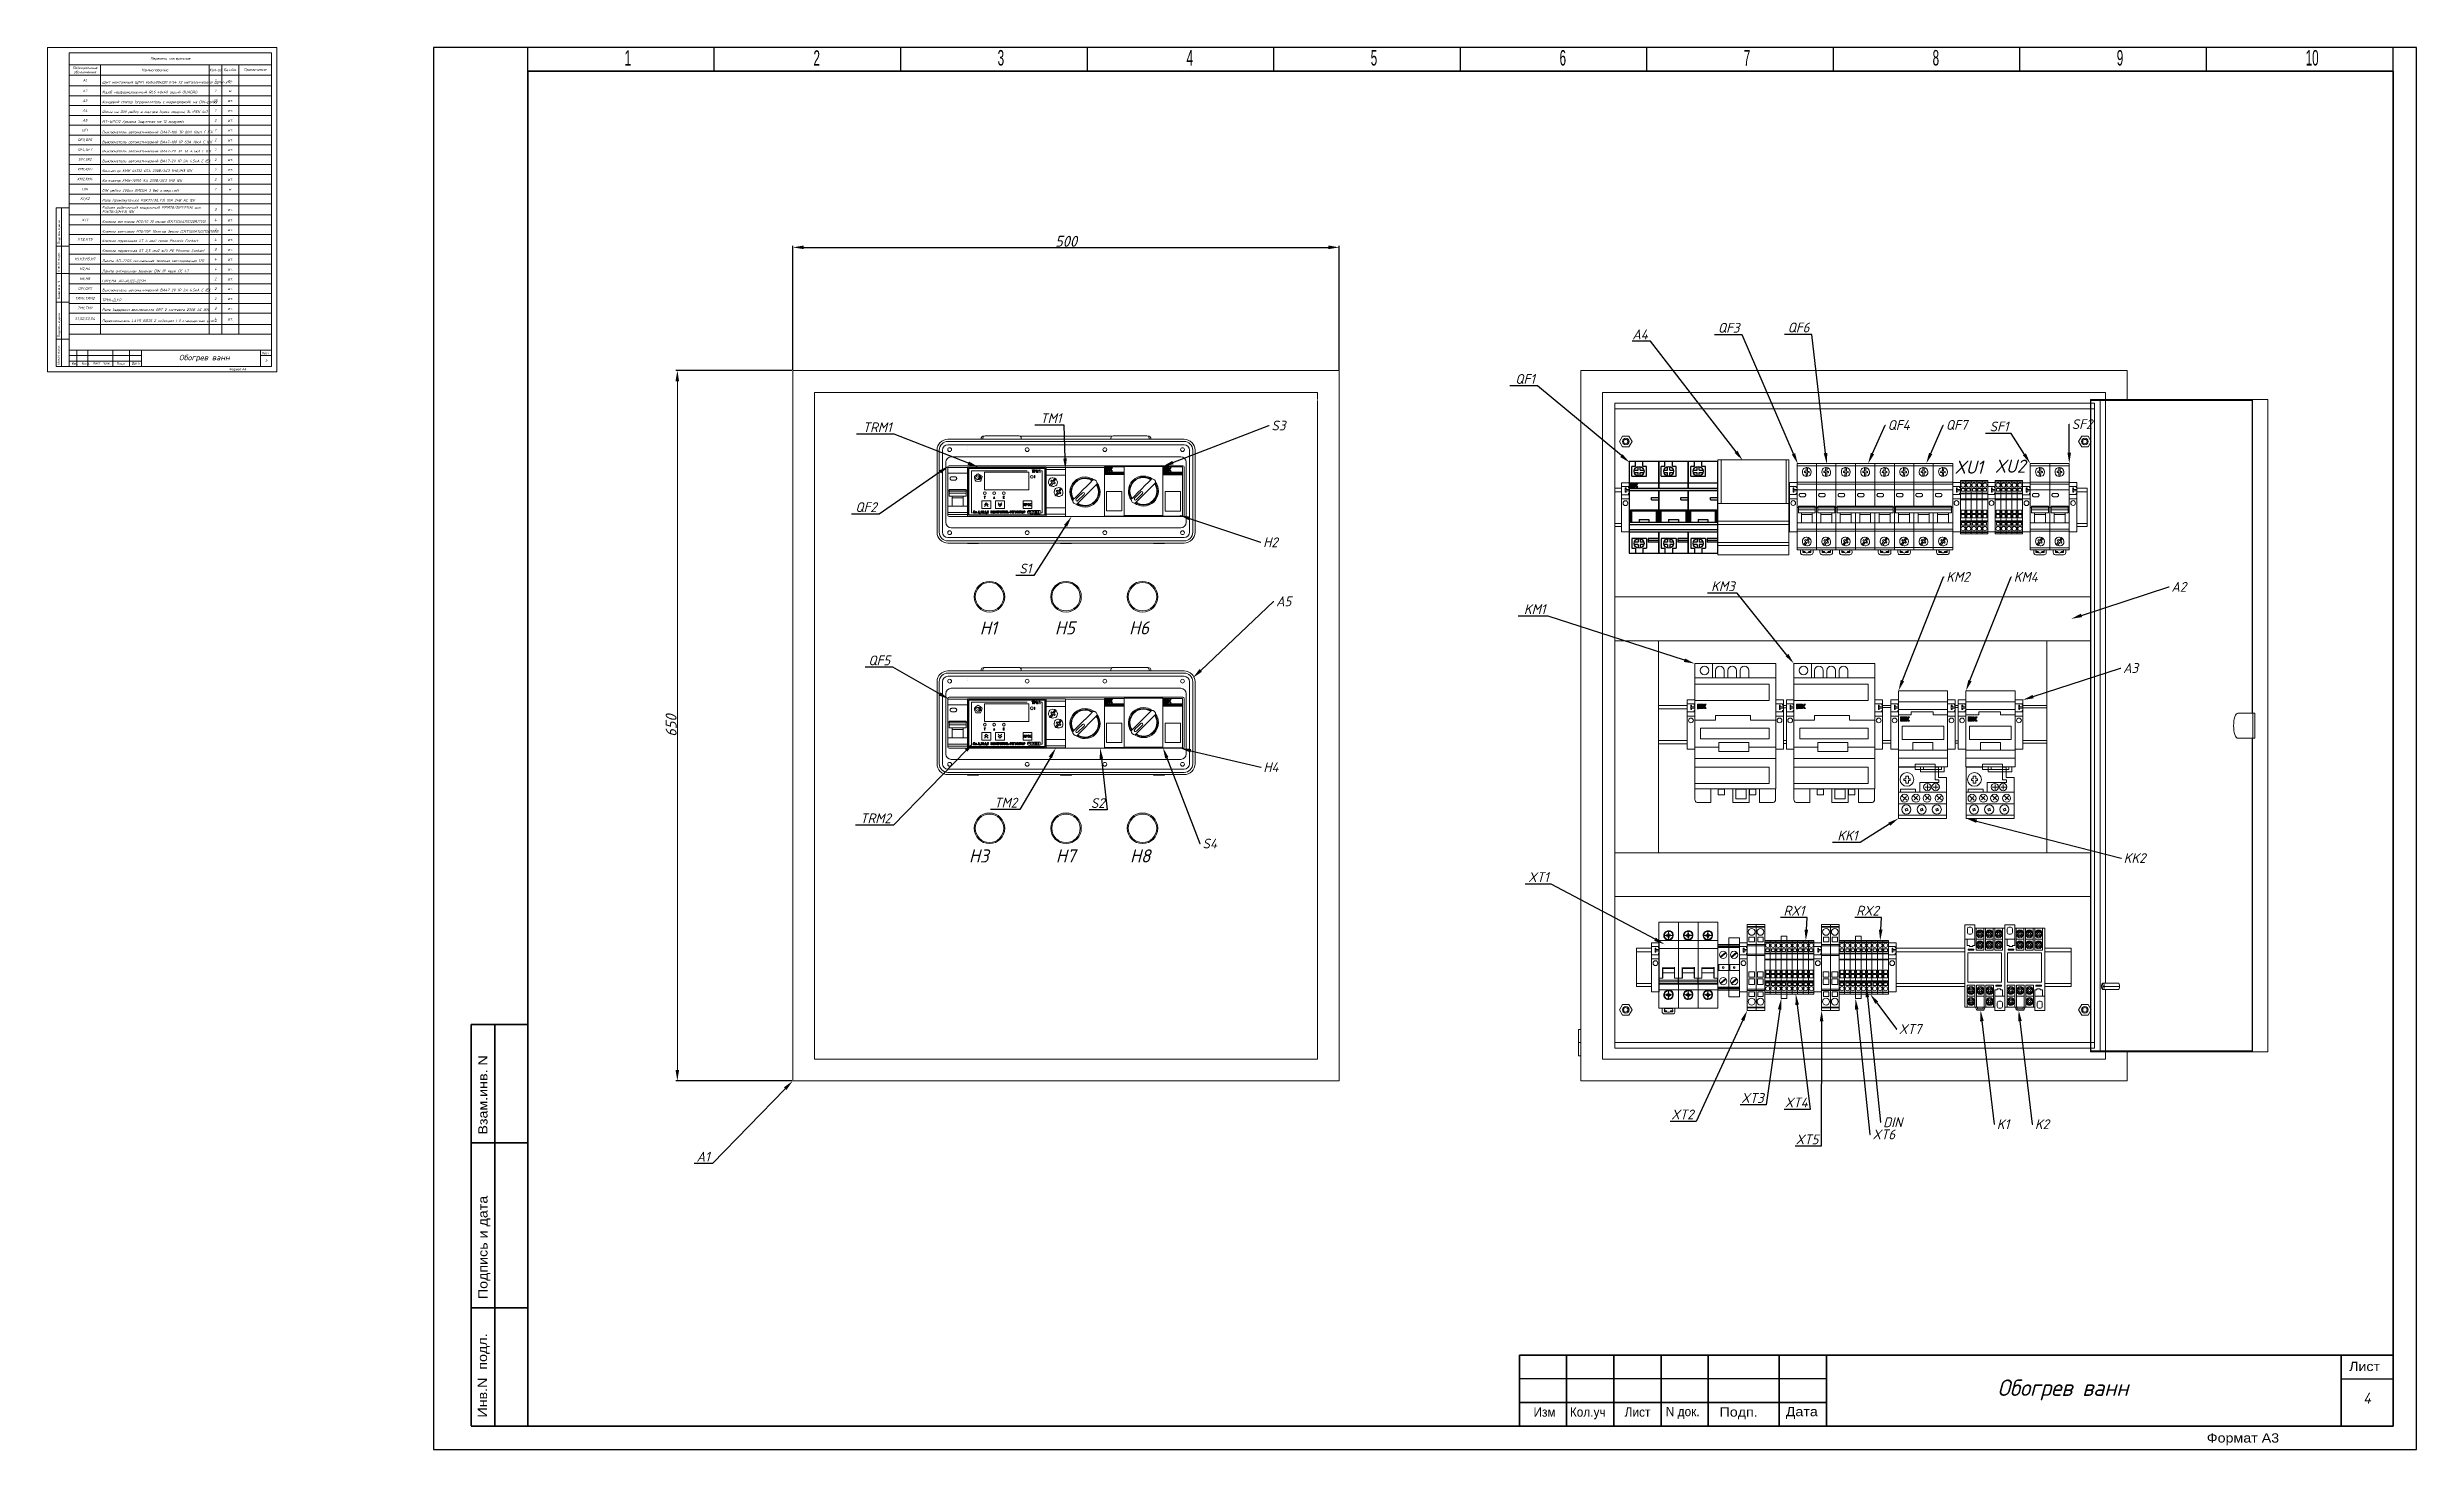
# Model space of a CAD drawing. Extents: x -319 to 3117, y -991 to 292.
# Drawn here: x 950 to 3117, y -991 to 292 of the extents above; entities that cross this region are included whole.
import ezdxf
from ezdxf import colors
from ezdxf.entities.mleader import LeaderData, LeaderLine
from ezdxf.lldxf.tags import DXFTag
from ezdxf.math import Vec2, Vec3

# ---------------------------------------------------------------- set-up
doc = ezdxf.new("R2010")
doc.units = 0
doc.linetypes.add('Caddy_Solid', pattern=[0])
doc.linetypes.add('K5LT_BASIC', pattern=[0])
doc.layers.get('0').update_dxf_attribs({"lineweight": 15})
for name, color, linetype in [('100', 7, 'Continuous'), ('Layer 1', 7, 'Continuous'), ('SYMS', 7, 'Continuous')]:
    doc.layers.add(name, color=color, linetype=linetype)
doc.layers.add('dist', color=3, linetype='Continuous', lineweight=9)
doc.styles.add('Caddy_Vectorfont1n', font='arial.ttf', dxfattribs={"width": 1.1})
doc.styles.add('Caddy_Vectorfont1p', font='arial.ttf', dxfattribs={"width": 0.9})
doc.styles.get("Standard").update_dxf_attribs({"font": 'GOST_Common Italic_0.ttf'})
tags = doc.linetypes.add('New Line29', pattern=[0.5, 0.2, -0.1, 0.1, -0.1]).pattern_tags.tags
tags[10:11] = [DXFTag(74, 4), DXFTag(75, 0), DXFTag(340, '0'), DXFTag(46, 1.0), DXFTag(50, 0.0), DXFTag(44, 0.0), DXFTag(45, 0.0)]
tags[8:9] = [DXFTag(74, 4), DXFTag(75, 0), DXFTag(340, '0'), DXFTag(46, 1.0), DXFTag(50, 0.0), DXFTag(44, 0.0), DXFTag(45, 0.0)]
tags[6:7] = [DXFTag(74, 4), DXFTag(75, 0), DXFTag(340, '0'), DXFTag(46, 1.0), DXFTag(50, 0.0), DXFTag(44, 0.0), DXFTag(45, 0.0)]
tags[4:5] = [DXFTag(74, 4), DXFTag(75, 0), DXFTag(340, '0'), DXFTag(46, 1.0), DXFTag(50, 0.0), DXFTag(44, 0.0), DXFTag(45, 0.0)]
tags = doc.linetypes.add('New Line30', pattern=[0.5, 0.2, -0.1, 0.1, -0.1]).pattern_tags.tags
tags[10:11] = [DXFTag(74, 4), DXFTag(75, 0), DXFTag(340, '0'), DXFTag(46, 1.0), DXFTag(50, 0.0), DXFTag(44, 0.0), DXFTag(45, 0.0)]
tags[8:9] = [DXFTag(74, 4), DXFTag(75, 0), DXFTag(340, '0'), DXFTag(46, 1.0), DXFTag(50, 0.0), DXFTag(44, 0.0), DXFTag(45, 0.0)]
tags[6:7] = [DXFTag(74, 4), DXFTag(75, 0), DXFTag(340, '0'), DXFTag(46, 1.0), DXFTag(50, 0.0), DXFTag(44, 0.0), DXFTag(45, 0.0)]
tags[4:5] = [DXFTag(74, 4), DXFTag(75, 0), DXFTag(340, '0'), DXFTag(46, 1.0), DXFTag(50, 0.0), DXFTag(44, 0.0), DXFTag(45, 0.0)]
tags = doc.linetypes.add('New Line31', pattern=[0.5, 0.2, -0.1, 0.1, -0.1]).pattern_tags.tags
tags[10:11] = [DXFTag(74, 4), DXFTag(75, 0), DXFTag(340, '0'), DXFTag(46, 1.0), DXFTag(50, 0.0), DXFTag(44, 0.0), DXFTag(45, 0.0)]
tags[8:9] = [DXFTag(74, 4), DXFTag(75, 0), DXFTag(340, '0'), DXFTag(46, 1.0), DXFTag(50, 0.0), DXFTag(44, 0.0), DXFTag(45, 0.0)]
tags[6:7] = [DXFTag(74, 4), DXFTag(75, 0), DXFTag(340, '0'), DXFTag(46, 1.0), DXFTag(50, 0.0), DXFTag(44, 0.0), DXFTag(45, 0.0)]
tags[4:5] = [DXFTag(74, 4), DXFTag(75, 0), DXFTag(340, '0'), DXFTag(46, 1.0), DXFTag(50, 0.0), DXFTag(44, 0.0), DXFTag(45, 0.0)]
tags = doc.linetypes.add('New Line32', pattern=[0.5, 0.2, -0.1, 0.1, -0.1]).pattern_tags.tags
tags[10:11] = [DXFTag(74, 4), DXFTag(75, 0), DXFTag(340, '0'), DXFTag(46, 1.0), DXFTag(50, 0.0), DXFTag(44, 0.0), DXFTag(45, 0.0)]
tags[8:9] = [DXFTag(74, 4), DXFTag(75, 0), DXFTag(340, '0'), DXFTag(46, 1.0), DXFTag(50, 0.0), DXFTag(44, 0.0), DXFTag(45, 0.0)]
tags[6:7] = [DXFTag(74, 4), DXFTag(75, 0), DXFTag(340, '0'), DXFTag(46, 1.0), DXFTag(50, 0.0), DXFTag(44, 0.0), DXFTag(45, 0.0)]
tags[4:5] = [DXFTag(74, 4), DXFTag(75, 0), DXFTag(340, '0'), DXFTag(46, 1.0), DXFTag(50, 0.0), DXFTag(44, 0.0), DXFTag(45, 0.0)]
tags = doc.linetypes.add('New Line33', pattern=[0.5, 0.2, -0.1, 0.1, -0.1]).pattern_tags.tags
tags[10:11] = [DXFTag(74, 4), DXFTag(75, 0), DXFTag(340, '0'), DXFTag(46, 1.0), DXFTag(50, 0.0), DXFTag(44, 0.0), DXFTag(45, 0.0)]
tags[8:9] = [DXFTag(74, 4), DXFTag(75, 0), DXFTag(340, '0'), DXFTag(46, 1.0), DXFTag(50, 0.0), DXFTag(44, 0.0), DXFTag(45, 0.0)]
tags[6:7] = [DXFTag(74, 4), DXFTag(75, 0), DXFTag(340, '0'), DXFTag(46, 1.0), DXFTag(50, 0.0), DXFTag(44, 0.0), DXFTag(45, 0.0)]
tags[4:5] = [DXFTag(74, 4), DXFTag(75, 0), DXFTag(340, '0'), DXFTag(46, 1.0), DXFTag(50, 0.0), DXFTag(44, 0.0), DXFTag(45, 0.0)]
tags = doc.linetypes.add('New Line34', pattern=[0.5, 0.2, -0.1, 0.1, -0.1]).pattern_tags.tags
tags[10:11] = [DXFTag(74, 4), DXFTag(75, 0), DXFTag(340, '0'), DXFTag(46, 1.0), DXFTag(50, 0.0), DXFTag(44, 0.0), DXFTag(45, 0.0)]
tags[8:9] = [DXFTag(74, 4), DXFTag(75, 0), DXFTag(340, '0'), DXFTag(46, 1.0), DXFTag(50, 0.0), DXFTag(44, 0.0), DXFTag(45, 0.0)]
tags[6:7] = [DXFTag(74, 4), DXFTag(75, 0), DXFTag(340, '0'), DXFTag(46, 1.0), DXFTag(50, 0.0), DXFTag(44, 0.0), DXFTag(45, 0.0)]
tags[4:5] = [DXFTag(74, 4), DXFTag(75, 0), DXFTag(340, '0'), DXFTag(46, 1.0), DXFTag(50, 0.0), DXFTag(44, 0.0), DXFTag(45, 0.0)]
tags = doc.linetypes.add('New Line35', pattern=[0.5, 0.2, -0.1, 0.1, -0.1]).pattern_tags.tags
tags[10:11] = [DXFTag(74, 4), DXFTag(75, 0), DXFTag(340, '0'), DXFTag(46, 1.0), DXFTag(50, 0.0), DXFTag(44, 0.0), DXFTag(45, 0.0)]
tags[8:9] = [DXFTag(74, 4), DXFTag(75, 0), DXFTag(340, '0'), DXFTag(46, 1.0), DXFTag(50, 0.0), DXFTag(44, 0.0), DXFTag(45, 0.0)]
tags[6:7] = [DXFTag(74, 4), DXFTag(75, 0), DXFTag(340, '0'), DXFTag(46, 1.0), DXFTag(50, 0.0), DXFTag(44, 0.0), DXFTag(45, 0.0)]
tags[4:5] = [DXFTag(74, 4), DXFTag(75, 0), DXFTag(340, '0'), DXFTag(46, 1.0), DXFTag(50, 0.0), DXFTag(44, 0.0), DXFTag(45, 0.0)]
tags = doc.linetypes.add('New Line36', pattern=[0.5, 0.2, -0.1, 0.1, -0.1]).pattern_tags.tags
tags[10:11] = [DXFTag(74, 4), DXFTag(75, 0), DXFTag(340, '0'), DXFTag(46, 1.0), DXFTag(50, 0.0), DXFTag(44, 0.0), DXFTag(45, 0.0)]
tags[8:9] = [DXFTag(74, 4), DXFTag(75, 0), DXFTag(340, '0'), DXFTag(46, 1.0), DXFTag(50, 0.0), DXFTag(44, 0.0), DXFTag(45, 0.0)]
tags[6:7] = [DXFTag(74, 4), DXFTag(75, 0), DXFTag(340, '0'), DXFTag(46, 1.0), DXFTag(50, 0.0), DXFTag(44, 0.0), DXFTag(45, 0.0)]
tags[4:5] = [DXFTag(74, 4), DXFTag(75, 0), DXFTag(340, '0'), DXFTag(46, 1.0), DXFTag(50, 0.0), DXFTag(44, 0.0), DXFTag(45, 0.0)]
tags = doc.linetypes.add('New Line37', pattern=[0.5, 0.2, -0.1, 0.1, -0.1]).pattern_tags.tags
tags[10:11] = [DXFTag(74, 4), DXFTag(75, 0), DXFTag(340, '0'), DXFTag(46, 1.0), DXFTag(50, 0.0), DXFTag(44, 0.0), DXFTag(45, 0.0)]
tags[8:9] = [DXFTag(74, 4), DXFTag(75, 0), DXFTag(340, '0'), DXFTag(46, 1.0), DXFTag(50, 0.0), DXFTag(44, 0.0), DXFTag(45, 0.0)]
tags[6:7] = [DXFTag(74, 4), DXFTag(75, 0), DXFTag(340, '0'), DXFTag(46, 1.0), DXFTag(50, 0.0), DXFTag(44, 0.0), DXFTag(45, 0.0)]
tags[4:5] = [DXFTag(74, 4), DXFTag(75, 0), DXFTag(340, '0'), DXFTag(46, 1.0), DXFTag(50, 0.0), DXFTag(44, 0.0), DXFTag(45, 0.0)]
tags = doc.linetypes.add('New Line38', pattern=[0.5, 0.2, -0.1, 0.1, -0.1]).pattern_tags.tags
tags[10:11] = [DXFTag(74, 4), DXFTag(75, 0), DXFTag(340, '0'), DXFTag(46, 1.0), DXFTag(50, 0.0), DXFTag(44, 0.0), DXFTag(45, 0.0)]
tags[8:9] = [DXFTag(74, 4), DXFTag(75, 0), DXFTag(340, '0'), DXFTag(46, 1.0), DXFTag(50, 0.0), DXFTag(44, 0.0), DXFTag(45, 0.0)]
tags[6:7] = [DXFTag(74, 4), DXFTag(75, 0), DXFTag(340, '0'), DXFTag(46, 1.0), DXFTag(50, 0.0), DXFTag(44, 0.0), DXFTag(45, 0.0)]
tags[4:5] = [DXFTag(74, 4), DXFTag(75, 0), DXFTag(340, '0'), DXFTag(46, 1.0), DXFTag(50, 0.0), DXFTag(44, 0.0), DXFTag(45, 0.0)]
tags = doc.linetypes.add('New Line39', pattern=[0.5, 0.2, -0.1, 0.1, -0.1]).pattern_tags.tags
tags[10:11] = [DXFTag(74, 4), DXFTag(75, 0), DXFTag(340, '0'), DXFTag(46, 1.0), DXFTag(50, 0.0), DXFTag(44, 0.0), DXFTag(45, 0.0)]
tags[8:9] = [DXFTag(74, 4), DXFTag(75, 0), DXFTag(340, '0'), DXFTag(46, 1.0), DXFTag(50, 0.0), DXFTag(44, 0.0), DXFTag(45, 0.0)]
tags[6:7] = [DXFTag(74, 4), DXFTag(75, 0), DXFTag(340, '0'), DXFTag(46, 1.0), DXFTag(50, 0.0), DXFTag(44, 0.0), DXFTag(45, 0.0)]
tags[4:5] = [DXFTag(74, 4), DXFTag(75, 0), DXFTag(340, '0'), DXFTag(46, 1.0), DXFTag(50, 0.0), DXFTag(44, 0.0), DXFTag(45, 0.0)]
tags = doc.linetypes.add('New Line40', pattern=[0.5, 0.2, -0.1, 0.1, -0.1]).pattern_tags.tags
tags[10:11] = [DXFTag(74, 4), DXFTag(75, 0), DXFTag(340, '0'), DXFTag(46, 1.0), DXFTag(50, 0.0), DXFTag(44, 0.0), DXFTag(45, 0.0)]
tags[8:9] = [DXFTag(74, 4), DXFTag(75, 0), DXFTag(340, '0'), DXFTag(46, 1.0), DXFTag(50, 0.0), DXFTag(44, 0.0), DXFTag(45, 0.0)]
tags[6:7] = [DXFTag(74, 4), DXFTag(75, 0), DXFTag(340, '0'), DXFTag(46, 1.0), DXFTag(50, 0.0), DXFTag(44, 0.0), DXFTag(45, 0.0)]
tags[4:5] = [DXFTag(74, 4), DXFTag(75, 0), DXFTag(340, '0'), DXFTag(46, 1.0), DXFTag(50, 0.0), DXFTag(44, 0.0), DXFTag(45, 0.0)]
doc.dimstyles.new('ISO-25', dxfattribs={"dimtxt": 2.5, "dimasz": 2.5, "dimexe": 1.25, "dimexo": 0.625, "dimtad": 1, "dimtxsty": 'Standard', "dimcen": 2.5, "dimadec": 0, "dimazin": 0, "dimtfac": 1, "dimtmove": 0, "dimatfit": 3, "dimfxl": 1, "dimarcsym": 0})

# ---------------------------------------------------------------- blocks, each defined once
blk = doc.blocks.new('A$C29DB3385')
at = {"layer": 'Layer 1', "lineweight": 20}
for points in [[(17.8, 83.4), (17.8, 83.4), (17.8, 83.4), (17.8, 83.4)], [(17.8, 81.4), (17.8, 81.4), (17.8, 81.4), (17.8, 81.4)], [(0, 64.4), (0, 64.4), (17.8, 64.4), (17.8, 64.4)], [(0, 64.4), (0, 64.4), (0, 21.4), (0, 21.4)], [(0.2, 59.3), (0.2, 59.3), (17.6, 59.3), (17.6, 59.3)], [(1.2, 38.3), (1.2, 38.3), (1.2, 44.3), (1.2, 44.3)], [(16.7, 44.3), (16.7, 44.3), (1.2, 44.3), (1.2, 44.3)], [(16.7, 44.1), (16.7, 44.1), (1.2, 44.1), (1.2, 44.1)], [(6.5, 56.1), (6.5, 56.1), (3.5, 56.1), (3.5, 56.1)], [(3.5, 53), (3.5, 53), (6.5, 53), (6.5, 53)], [(16.7, 44.4), (16.7, 44.4), (16.7, 38.3), (16.7, 38.3)], [(16.7, 44.4), (16.7, 44.4), (16.7, 44.4), (16.7, 44.4)], [(16.7, 44.3), (16.7, 44.3), (16.7, 44.3), (16.7, 44.3)], [(16.7, 44.1), (16.7, 44.1), (16.7, 44.1), (16.7, 44.1)], [(17.8, 64.4), (17.8, 64.4), (17.8, 38.3), (17.8, 38.3)], [(0, 43.3), (0, 43.3), (1.2, 43.3), (1.2, 43.3)], [(0, 29.2), (0, 29.2), (17.8, 29.2), (17.8, 29.2)], [(0.2, 23.4), (0.2, 23.4), (17.6, 23.4), (17.6, 23.4)], [(1.2, 42.8), (1.2, 42.8), (16.7, 42.8), (16.7, 42.8)], [(1.2, 41.1), (1.2, 41.1), (16.7, 41.1), (16.7, 41.1)], [(3.9, 38.3), (3.9, 38.3), (1.2, 38.3), (1.2, 38.3)], [(3.9, 29.2), (3.9, 29.2), (3.9, 38.3), (3.9, 38.3)], [(3.9, 38.3), (3.9, 38.3), (3.9, 38.3), (3.9, 38.3)], [(16.7, 38.3), (16.7, 38.3), (3.9, 38.3), (3.9, 38.3)], [(3.9, 36.7), (3.9, 36.7), (13.9, 36.7), (13.9, 36.7)], [(3.9, 36.7), (3.9, 36.7), (13.9, 36.7), (13.9, 36.7)], [(13.9, 38.3), (13.9, 38.3), (13.9, 29.2), (13.9, 29.2)], [(13.9, 38.3), (13.9, 38.3), (13.9, 38.3), (13.9, 38.3)], [(13.9, 36.7), (13.9, 36.7), (13.9, 36.7), (13.9, 36.7)], [(14.6, 29.2), (14.6, 29.2), (17.6, 29.2), (17.6, 29.2)], [(16.7, 43.3), (16.7, 43.3), (17.8, 43.3), (17.8, 43.3)], [(16.7, 38.3), (16.7, 38.3), (16.7, 38.3), (16.7, 38.3)], [(17.6, 23.4), (17.6, 23.4), (17.6, 23.4), (17.6, 23.4)], [(17.8, 43.3), (17.8, 43.3), (17.8, 43.3), (17.8, 43.3)], [(17.8, 38.3), (17.8, 38.3), (17.8, 21.3), (17.8, 21.3)], [(17.8, 29.2), (17.8, 29.2), (17.8, 29.2), (17.8, 29.2)], [(0, 21.4), (0, 21.4), (17.6, 21.4), (17.6, 21.4)], [(17.6, 21.4), (17.6, 21.4), (17.6, 21.4), (17.6, 21.4)]]:
    blk.add_open_spline(points, degree=3, dxfattribs=at)
for points, knots in [([(0, 59.2), (0, 56.7), (0, 54.1), (0, 51.4), (0, 51.4), (0, 48.8), (0, 46.1), (0, 43.4)], [0, 0, 0, 0, 0.333333, 0.333333, 0.333333, 0.666667, 1, 1, 1, 1]), ([(3.5, 56.1), (3.3, 56.1), (3.1, 56), (2.9, 56), (2.9, 56), (2.7, 55.9), (2.5, 55.8), (2.4, 55.6), (2.4, 55.6), (2.3, 55.5), (2.2, 55.5), (2.2, 55.4), (2.2, 55.4), (2.1, 55.3), (2.1, 55.2), (2, 55.1), (2, 55.1), (2, 55), (2, 54.9), (2, 54.8), (2, 54.8), (1.9, 54.7), (1.9, 54.6), (1.9, 54.5), (1.9, 54.5), (1.9, 54.4), (2, 54.2), (2, 54), (2, 54), (2.1, 53.8), (2.2, 53.6), (2.4, 53.5), (2.4, 53.5), (2.4, 53.4), (2.5, 53.3), (2.6, 53.3), (2.6, 53.3), (2.7, 53.2), (2.8, 53.2), (2.9, 53.1), (2.9, 53.1), (3, 53.1), (3.1, 53.1), (3.2, 53), (3.2, 53), (3.3, 53), (3.4, 53), (3.5, 53)], [0, 0, 0, 0, 0.076923, 0.076923, 0.076923, 0.115385, 0.153846, 0.153846, 0.153846, 0.192308, 0.230769, 0.230769, 0.230769, 0.269231, 0.307692, 0.307692, 0.307692, 0.346154, 0.384615, 0.384615, 0.384615, 0.423077, 0.461538, 0.461538, 0.461538, 0.5, 0.538462, 0.538462, 0.538462, 0.576923, 0.615385, 0.615385, 0.615385, 0.653846, 0.692308, 0.692308, 0.692308, 0.730769, 0.769231, 0.769231, 0.769231, 0.807692, 0.846154, 0.846154, 0.846154, 0.923077, 1, 1, 1, 1]), ([(6.5, 53), (6.7, 53), (6.9, 53.1), (7, 53.1), (7, 53.1), (7.2, 53.2), (7.4, 53.3), (7.5, 53.5), (7.5, 53.5), (7.6, 53.5), (7.7, 53.6), (7.7, 53.7), (7.7, 53.7), (7.8, 53.8), (7.8, 53.9), (7.9, 54), (7.9, 54), (7.9, 54.1), (7.9, 54.2), (7.9, 54.3), (7.9, 54.3), (8, 54.3), (8, 54.5), (8, 54.5), (8, 54.5), (8, 54.7), (7.9, 54.9), (7.9, 55.1), (7.9, 55.1), (7.8, 55.3), (7.7, 55.5), (7.5, 55.6), (7.5, 55.6), (7.5, 55.7), (7.4, 55.8), (7.3, 55.8), (7.3, 55.8), (7.2, 55.9), (7.1, 55.9), (7, 56), (7, 56), (7, 56), (6.9, 56), (6.8, 56), (6.8, 56), (6.7, 56.1), (6.6, 56.1), (6.5, 56.1)], [0, 0, 0, 0, 0.076923, 0.076923, 0.076923, 0.115385, 0.153846, 0.153846, 0.153846, 0.192308, 0.230769, 0.230769, 0.230769, 0.269231, 0.307692, 0.307692, 0.307692, 0.346154, 0.384615, 0.384615, 0.384615, 0.423077, 0.461538, 0.461538, 0.461538, 0.5, 0.538462, 0.538462, 0.538462, 0.576923, 0.615385, 0.615385, 0.615385, 0.653846, 0.692308, 0.692308, 0.692308, 0.730769, 0.769231, 0.769231, 0.769231, 0.807692, 0.846154, 0.846154, 0.846154, 0.923077, 1, 1, 1, 1])]:
    blk.add_open_spline(points, degree=3, knots=knots, dxfattribs=at)
blk = doc.blocks.new('A$C44192F29')
at = {"lineweight": 25}
for points in [[(0, 59.6), (0, 57.5), (81, 57.5), (81, 59.6)], [(2, 63.9), (2, 63), (4.2, 63), (4.2, 63.9)]]:
    blk.add_hatch(color=2, dxfattribs=at).paths.add_polyline_path(points)
h = blk.add_hatch(color=8, dxfattribs=at)
h.paths.add_polyline_path([(1.7, 62.7), (0.7, 62.7), (0.7, 60.5), (1.7, 60.5)])
h.paths.add_polyline_path([(1.7, 63), (1.7, 63.9), (0.7, 63.9), (0.7, 63)])
edge = h.paths.add_edge_path()
edge.add_spline(control_points=[(2.9, 61.7), (2.9, 61.7), (4.2, 61.7), (4.2, 61.7), (4.2, 61.7), (4.2, 61.7), (4.2, 62.7), (4.2, 62.7), (4.2, 62.7), (4.2, 62.7), (2, 62.7), (2, 62.7), (2, 62.7), (2, 60.5), (2, 60.5), (2, 60.5), (2, 60.5), (4.2, 60.5), (4.2, 60.5), (4.2, 60.5), (4.2, 60.5), (4.2, 60.5), (4.2, 60.5)], knot_values=[0.75, 0.75, 0.75, 0.75, 0.875, 0.875, 0.875, 0.8751, 1, 1, 1, 1.0001, 1.125, 1.125, 1.125, 1.25, 1.25, 1.25, 1.2501, 1.3125, 1.3125, 1.3125, 1.3126, 1.375, 1.375, 1.375, 1.375], degree=3, periodic=0)
edge.add_spline(control_points=[(4.2, 60.5), (4.2, 60.5), (4.2, 61.4), (4.2, 61.4), (4.2, 61.4), (4.2, 61.4), (4.2, 61.4), (4.2, 61.4)], knot_values=[0.625, 0.625, 0.625, 0.625, 0.6875, 0.6875, 0.6875, 0.6876, 0.75, 0.75, 0.75, 0.75], degree=3, periodic=0)
edge.add_spline(control_points=[(4.2, 61.4), (4.2, 61.4), (2.9, 61.4), (2.9, 61.4), (2.9, 61.4), (2.9, 61.4), (2.9, 61.4), (2.9, 61.4)], knot_values=[0.5, 0.5, 0.5, 0.5, 0.5625, 0.5625, 0.5625, 0.5626, 0.625, 0.625, 0.625, 0.625], degree=3, periodic=0)
edge.add_spline(control_points=[(2.9, 61.4), (2.9, 61.4), (2.9, 61.7), (2.9, 61.7), (2.9, 61.7), (2.9, 61.7), (2.9, 61.7), (2.9, 61.7)], knot_values=[0.375, 0.375, 0.375, 0.375, 0.4375, 0.4375, 0.4375, 0.4376, 0.5, 0.5, 0.5, 0.5], degree=3, periodic=0)
edge = h.paths.add_edge_path()
edge.add_spline(control_points=[(4.5, 60.5), (4.5, 60.5), (5.5, 60.5), (5.5, 60.5), (5.5, 60.5), (5.5, 60.5), (5.5, 61.7), (5.5, 61.7), (5.5, 61.7), (5.5, 61.7), (5.5, 61.7), (5.5, 61.7)], knot_values=[0.769231, 0.769231, 0.769231, 0.769231, 0.846154, 0.846154, 0.846154, 0.846254, 0.884615, 0.884615, 0.884615, 0.884715, 0.923077, 0.923077, 0.923077, 0.923077], degree=3, periodic=0)
edge.add_spline(control_points=[(5.5, 61.7), (5.5, 61.7), (5.8, 61.7), (5.8, 61.7), (5.8, 61.7), (5.8, 61.7), (6.6, 60.5), (6.6, 60.5), (6.6, 60.5), (6.6, 60.5), (7.7, 60.5), (7.7, 60.5), (7.7, 60.5), (7.7, 60.5), (7.7, 60.5), (7.7, 60.5)], knot_values=[0.538462, 0.538462, 0.538462, 0.538462, 0.615385, 0.615385, 0.615385, 0.615485, 0.692308, 0.692308, 0.692308, 0.692408, 0.730769, 0.730769, 0.730769, 0.730869, 0.769231, 0.769231, 0.769231, 0.769231], degree=3, periodic=0)
edge.add_spline(control_points=[(7.7, 60.5), (7.7, 60.5), (6.6, 62.2), (6.6, 62.2), (6.6, 62.2), (6.6, 62.2), (7.7, 63.9), (7.7, 63.9), (7.7, 63.9), (7.7, 63.9), (6.6, 63.9), (6.6, 63.9), (6.6, 63.9), (6.6, 63.9), (5.8, 62.7), (5.8, 62.7), (5.8, 62.7), (5.8, 62.7), (5.5, 62.7), (5.5, 62.7), (5.5, 62.7), (5.5, 62.7), (5.4, 63.9), (5.4, 63.9), (5.4, 63.9), (5.4, 63.9), (4.5, 63.9), (4.5, 63.9), (4.5, 63.9), (4.5, 60.5), (4.5, 60.5), (4.5, 60.5), (4.5, 60.5), (4.5, 60.5), (4.5, 60.5)], knot_values=[0.923077, 0.923077, 0.923077, 0.923077, 1, 1, 1, 1.0001, 1.076923, 1.076923, 1.076923, 1.077023, 1.153846, 1.153846, 1.153846, 1.153946, 1.230769, 1.230769, 1.230769, 1.230869, 1.307692, 1.307692, 1.307692, 1.307792, 1.384615, 1.384615, 1.384615, 1.384715, 1.461538, 1.461538, 1.461538, 1.5, 1.5, 1.5, 1.5001, 1.538462, 1.538462, 1.538462, 1.538462], degree=3, periodic=0)
at = {"color": 2, "lineweight": 25}
for p, q in [((0, 59.6), (81, 59.6)), ((0, 57.5), (81, 57.5))]:
    blk.add_line(p, q, dxfattribs=at)
at = {"layer": 'dist', "color": 0, "lineweight": 25}
for p, q in [((5.6, 79.5), (2.3, 79.5)), ((2.3, 70.5), (2.3, 79.5)), ((2.3, 70.5), (15.8, 70.5)), ((4.6, 76), (8, 76)), ((4.6, 74), (8, 74)), ((5.6, 79.5), (5.6, 84)), ((5.8, 76), (8, 76)), ((8, 76), (8, 79.4)), ((8, 70.6), (8, 74)), ((10, 76), (10, 79.4)), ((10, 76), (13.4, 76)), ((10, 70.6), (10, 74)), ((10, 74), (13.4, 74)), ((12.4, 79.5), (12.4, 84)), ((15.8, 79.5), (12.4, 79.5)), ((15.8, 70.5), (15.8, 79.5)), ((32.6, 79.5), (29.3, 79.5)), ((29.3, 70.5), (29.3, 79.5)), ((29.3, 70.5), (42.8, 70.5)), ((31.6, 76), (35, 76)), ((31.6, 74), (35, 74)), ((32.6, 79.5), (32.6, 84)), ((32.8, 76), (35, 76)), ((35, 76), (35, 79.4)), ((35, 70.6), (35, 74)), ((37, 76), (37, 79.4)), ((37, 76), (40.4, 76)), ((37, 70.6), (37, 74)), ((37, 74), (40.4, 74)), ((39.4, 79.5), (39.4, 84)), ((42.8, 79.5), (39.4, 79.5)), ((42.8, 70.5), (42.8, 79.5)), ((59.6, 79.5), (56.3, 79.5)), ((56.3, 70.5), (56.3, 79.5)), ((56.3, 70.5), (69.8, 70.5)), ((58.6, 76), (62, 76)), ((58.6, 74), (62, 74)), ((59.6, 79.5), (59.6, 84)), ((59.8, 76), (62, 76)), ((62, 76), (62, 79.4)), ((62, 70.6), (62, 74)), ((64, 76), (64, 79.4)), ((64, 76), (67.4, 76)), ((64, 70.6), (64, 74)), ((64, 74), (67.4, 74)), ((66.4, 79.5), (66.4, 84)), ((69.8, 79.5), (66.4, 79.5)), ((69.8, 70.5), (69.8, 79.5)), ((0, 64.5), (27, 64.5)), ((20.3, 51), (27, 51)), ((20.3, 48.8), (27, 48.8)), ((27, 64.5), (54, 64.5)), ((47.3, 51), (54, 51)), ((47.3, 48.8), (54, 48.8)), ((54, 64.5), (81, 64.5)), ((74.3, 51), (81, 51)), ((74.3, 48.8), (81, 48.8)), ((0, 28.5), (81, 28.5)), ((0, 26.3), (81, 26.3)), ((0, 21.8), (81, 21.8)), ((1, 39.8), (26, 39.8)), ((2, 38.8), (25, 38.8)), ((9, 30.8), (18, 30.8)), ((9, 30.8), (9, 28.5)), ((18, 30.8), (18, 28.5)), ((28, 39.8), (53, 39.8)), ((29, 38.8), (52, 38.8)), ((36, 30.8), (45, 30.8)), ((36, 30.8), (36, 28.5)), ((45, 30.8), (45, 28.5)), ((55, 39.8), (80, 39.8)), ((56, 38.8), (79, 38.8)), ((63, 30.8), (72, 30.8)), ((63, 30.8), (63, 28.5)), ((72, 30.8), (72, 28.5)), ((0, 19.5), (81, 19.5)), ((2.3, 13.5), (2.3, 4.5)), ((15.8, 13.5), (2.3, 13.5)), ((2.3, 4.5), (5.6, 4.5)), ((8, 10), (4.6, 10)), ((8, 8), (4.6, 8)), ((5.6, 4.5), (5.6, 0)), ((8, 13.4), (8, 10)), ((8, 8), (8, 4.6)), ((10, 13.4), (10, 10)), ((13.4, 10), (10, 10)), ((10, 8), (10, 4.6)), ((12.2, 8), (10, 8)), ((13.4, 8), (10, 8)), ((12.4, 4.5), (15.8, 4.5)), ((12.4, 4.5), (12.4, 0)), ((15.8, 13.5), (15.8, 4.5)), ((27, 13.5), (17.3, 13.5)), ((17.3, 13.5), (17.3, 10)), ((27, 11.8), (17.3, 11.8)), ((27, 10), (17.3, 10)), ((29.3, 13.5), (29.3, 4.5)), ((42.8, 13.5), (29.3, 13.5)), ((29.3, 4.5), (32.6, 4.5)), ((35, 10), (31.6, 10)), ((35, 8), (31.6, 8)), ((32.6, 4.5), (32.6, 0)), ((35, 13.4), (35, 10)), ((35, 8), (35, 4.6)), ((37, 13.4), (37, 10)), ((40.4, 10), (37, 10)), ((37, 8), (37, 4.6)), ((39.2, 8), (37, 8)), ((40.4, 8), (37, 8)), ((39.4, 4.5), (42.8, 4.5)), ((39.4, 4.5), (39.4, 0)), ((42.8, 13.5), (42.8, 4.5)), ((54, 13.5), (44.3, 13.5)), ((44.3, 13.5), (44.3, 10)), ((54, 11.8), (44.3, 11.8)), ((54, 10), (44.3, 10)), ((56.3, 13.5), (56.3, 4.5)), ((69.8, 13.5), (56.3, 13.5)), ((56.3, 4.5), (59.6, 4.5)), ((62, 10), (58.6, 10)), ((62, 8), (58.6, 8)), ((59.6, 4.5), (59.6, 0)), ((62, 13.4), (62, 10)), ((62, 8), (62, 4.6)), ((64, 13.4), (64, 10)), ((67.4, 10), (64, 10)), ((64, 8), (64, 4.6)), ((66.2, 8), (64, 8)), ((67.4, 8), (64, 8)), ((66.4, 4.5), (69.8, 4.5)), ((66.4, 4.5), (66.4, 0)), ((69.8, 13.5), (69.8, 4.5)), ((81, 13.5), (71.3, 13.5)), ((71.3, 13.5), (71.3, 10)), ((81, 11.8), (71.3, 11.8)), ((81, 10), (71.3, 10))]:
    blk.add_line(p, q, dxfattribs=at)
for points in [[(27, 59.6), (27, 84), (0, 84), (0, 0), (27, 0), (27, 19.5)], [(54, 59.6), (54, 84), (27, 84), (27, 59.6)], [(54, 19.5), (54, 0), (81, 0), (81, 84), (54, 84), (54, 59.6)], [(20.3, 48.8), (20.3, 51)], [(27, 28.5), (27, 57.5)], [(27, 57.5), (27, 28.5)], [(47.3, 48.8), (47.3, 51)], [(54, 28.5), (54, 57.5)], [(54, 57.5), (54, 28.5)], [(74.3, 48.8), (74.3, 51)], [(1, 39.8), (1, 28.5)], [(2, 38.8), (2, 28.5)], [(25, 28.5), (25, 38.8)], [(26, 28.5), (26, 39.8)], [(28, 39.8), (28, 28.5)], [(29, 38.8), (29, 28.5)], [(52, 28.5), (52, 38.8)], [(53, 28.5), (53, 39.8)], [(55, 39.8), (55, 28.5)], [(56, 38.8), (56, 28.5)], [(79, 28.5), (79, 38.8)], [(80, 28.5), (80, 39.8)], [(27, 19.5), (27, 0), (54, 0), (54, 19.5)]]:
    blk.add_lwpolyline(points, dxfattribs=at)
for centre in [(9, 75), (36, 75), (63, 75), (9, 9), (36, 9), (63, 9)]:
    blk.add_circle(centre, 4.5, dxfattribs=at)
at = {"layer": 'Layer 1', "color": 9, "lineweight": 25}
for points in [[(0.7, 63), (1.7, 63), (1.7, 63.9), (0.7, 63.9), (0.7, 63)], [(0.7, 60.5), (1.7, 60.5), (1.7, 62.7), (0.7, 62.7), (0.7, 60.5)]]:
    blk.add_lwpolyline(points, close=True, dxfattribs=at)
at = {"layer": 'Layer 1', "color": 2, "lineweight": 25}
blk.add_lwpolyline([(2, 63), (4.2, 63), (4.2, 63.9), (2, 63.9), (2, 63)], close=True, dxfattribs=at)
at = {"layer": 'Layer 1', "color": 9, "lineweight": 25}
for points, knots in [([(2, 62.7), (2, 62.7), (4.2, 62.7), (4.2, 62.7), (4.2, 62.7), (4.2, 62.7), (4.2, 61.7), (4.2, 61.7), (4.2, 61.7), (4.2, 61.7), (2.9, 61.7), (2.9, 61.7), (2.9, 61.7), (2.9, 61.7), (2.9, 61.4), (2.9, 61.4), (2.9, 61.4), (2.9, 61.4), (4.2, 61.4), (4.2, 61.4), (4.2, 61.4), (4.2, 61.4), (4.2, 60.5), (4.2, 60.5), (4.2, 60.5), (4.2, 60.5), (2, 60.5), (2, 60.5), (2, 60.5), (2, 60.5), (2, 62.7), (2, 62.7)], [0, 0, 0, 0, 0.125, 0.125, 0.125, 0.125, 0.25, 0.25, 0.25, 0.25, 0.375, 0.375, 0.375, 0.375, 0.5, 0.5, 0.5, 0.5, 0.625, 0.625, 0.625, 0.625, 0.75, 0.75, 0.75, 0.75, 0.875, 0.875, 0.875, 0.875, 1, 1, 1, 1]), ([(4.5, 63.9), (4.5, 63.9), (5.4, 63.9), (5.4, 63.9), (5.4, 63.9), (5.4, 63.9), (5.5, 62.7), (5.5, 62.7), (5.5, 62.7), (5.5, 62.7), (5.8, 62.7), (5.8, 62.7), (5.8, 62.7), (5.8, 62.7), (6.6, 63.9), (6.6, 63.9), (6.6, 63.9), (6.6, 63.9), (7.7, 63.9), (7.7, 63.9), (7.7, 63.9), (7.7, 63.9), (6.6, 62.2), (6.6, 62.2), (6.6, 62.2), (6.6, 62.2), (7.7, 60.5), (7.7, 60.5), (7.7, 60.5), (7.7, 60.5), (6.6, 60.5), (6.6, 60.5), (6.6, 60.5), (6.6, 60.5), (5.8, 61.7), (5.8, 61.7), (5.8, 61.7), (5.8, 61.7), (5.5, 61.7), (5.5, 61.7), (5.5, 61.7), (5.5, 61.7), (5.5, 60.5), (5.5, 60.5), (5.5, 60.5), (5.5, 60.5), (4.5, 60.5), (4.5, 60.5), (4.5, 60.5), (4.5, 60.5), (4.5, 63.9), (4.5, 63.9)], [0, 0, 0, 0, 0.076923, 0.076923, 0.076923, 0.076923, 0.153846, 0.153846, 0.153846, 0.153846, 0.230769, 0.230769, 0.230769, 0.230769, 0.307692, 0.307692, 0.307692, 0.307692, 0.384615, 0.384615, 0.384615, 0.384615, 0.461538, 0.461538, 0.461538, 0.461538, 0.538462, 0.538462, 0.538462, 0.538462, 0.615385, 0.615385, 0.615385, 0.615385, 0.692308, 0.692308, 0.692308, 0.692308, 0.769231, 0.769231, 0.769231, 0.769231, 0.846154, 0.846154, 0.846154, 0.846154, 0.923077, 0.923077, 0.923077, 0.923077, 1, 1, 1, 1])]:
    blk.add_open_spline(points, degree=3, knots=knots, dxfattribs=at)
blk = doc.blocks.new('A$C02ED5359')
at = {"layer": 'Layer 1', "lineweight": 20}
for points in [[(17.8, 83.4), (17.8, 83.4), (0, 83.4), (0, 83.4)], [(0, 83.4), (0, 83.4), (0, 4.4), (0, 4.4)], [(17.8, 81.4), (17.8, 81.4), (0, 81.4), (0, 81.4)], [(0.2, 66.4), (0.2, 66.4), (17.6, 66.4), (17.6, 66.4)], [(6.8, 76.3), (6.8, 76.3), (6.8, 75.1), (6.8, 75.1)], [(6.8, 76.3), (6.8, 76.3), (8.3, 76.3), (8.3, 76.3)], [(6.8, 75.1), (6.8, 75.1), (8.3, 75.1), (8.3, 75.1)], [(8.3, 75.1), (8.3, 75.1), (8.2, 71.7), (8.2, 71.7)], [(8.4, 79.6), (8.4, 79.6), (8.3, 76.3), (8.3, 76.3)], [(9.4, 71.7), (9.4, 71.7), (9.5, 75.1), (9.5, 75.1)], [(9.5, 76.3), (9.5, 76.3), (9.6, 79.6), (9.6, 79.6)], [(9.5, 76.3), (9.5, 76.3), (11.1, 76.2), (11.1, 76.2)], [(9.5, 75.1), (9.5, 75.1), (11, 75), (11, 75)], [(11, 75), (11, 75), (11.1, 76.2), (11.1, 76.2)], [(17.8, 83.4), (17.8, 83.4), (17.8, 83.4), (17.8, 83.4)], [(17.8, 83.4), (17.8, 83.4), (17.8, 44.3), (17.8, 44.3)], [(35.6, 83.4), (35.6, 83.4), (17.8, 83.4), (17.8, 83.4)], [(17.8, 81.4), (17.8, 81.4), (17.8, 81.4), (17.8, 81.4)], [(35.6, 81.4), (35.6, 81.4), (17.8, 81.4), (17.8, 81.4)], [(18, 66.4), (18, 66.4), (35.4, 66.4), (35.4, 66.4)], [(24.6, 76.4), (24.6, 76.4), (24.5, 75.2), (24.5, 75.2)], [(24.5, 75.2), (24.5, 75.2), (26.1, 75.1), (26.1, 75.1)], [(24.6, 76.4), (24.6, 76.4), (26.1, 76.3), (26.1, 76.3)], [(26.1, 75.1), (26.1, 75.1), (26, 71.8), (26, 71.8)], [(26.2, 79.7), (26.2, 79.7), (26.1, 76.3), (26.1, 76.3)], [(27.2, 71.7), (27.2, 71.7), (27.3, 75.1), (27.3, 75.1)], [(27.3, 76.3), (27.3, 76.3), (27.4, 79.6), (27.4, 79.6)], [(27.3, 76.3), (27.3, 76.3), (28.8, 76.2), (28.8, 76.2)], [(27.3, 75.1), (27.3, 75.1), (28.8, 75), (28.8, 75)], [(28.8, 75), (28.8, 75), (28.8, 76.2), (28.8, 76.2)], [(35.6, 83.4), (35.6, 83.4), (35.6, 83.4), (35.6, 83.4)], [(35.6, 83.4), (35.6, 83.4), (35.6, 44.3), (35.6, 44.3)], [(53.4, 83.4), (53.4, 83.4), (35.6, 83.4), (35.6, 83.4)], [(35.6, 83.4), (35.6, 83.4), (35.6, 44.3), (35.6, 44.3)], [(35.6, 81.4), (35.6, 81.4), (35.6, 81.4), (35.6, 81.4)], [(53.4, 81.4), (53.4, 81.4), (35.6, 81.4), (35.6, 81.4)], [(35.8, 66.4), (35.8, 66.4), (53.2, 66.4), (53.2, 66.4)], [(42.4, 76.4), (42.4, 76.4), (42.3, 75.2), (42.3, 75.2)], [(42.3, 75.2), (42.3, 75.2), (43.9, 75.1), (43.9, 75.1)], [(42.4, 76.4), (42.4, 76.4), (43.9, 76.3), (43.9, 76.3)], [(43.9, 75.1), (43.9, 75.1), (43.8, 71.8), (43.8, 71.8)], [(44, 79.7), (44, 79.7), (43.9, 76.3), (43.9, 76.3)], [(45, 71.7), (45, 71.7), (45.1, 75.1), (45.1, 75.1)], [(45.1, 76.3), (45.1, 76.3), (45.2, 79.6), (45.2, 79.6)], [(45.1, 76.3), (45.1, 76.3), (46.6, 76.2), (46.6, 76.2)], [(45.1, 75.1), (45.1, 75.1), (46.6, 75), (46.6, 75)], [(46.6, 75), (46.6, 75), (46.6, 76.2), (46.6, 76.2)], [(53.4, 83.4), (53.4, 83.4), (53.4, 83.4), (53.4, 83.4)], [(53.4, 83.4), (53.4, 83.4), (53.4, 44.3), (53.4, 44.3)], [(53.4, 83.4), (53.4, 83.4), (53.4, 41.1), (53.4, 41.1)], [(53.4, 81.4), (53.4, 81.4), (53.4, 81.4), (53.4, 81.4)], [(0.2, 64.4), (0.2, 64.4), (17.6, 64.4), (17.6, 64.4)], [(0.2, 59.3), (0.2, 59.3), (17.6, 59.3), (17.6, 59.3)], [(1.2, 38.3), (1.2, 38.3), (1.2, 44.3), (1.2, 44.3)], [(52.3, 44.3), (52.3, 44.3), (1.2, 44.3), (1.2, 44.3)], [(52.3, 44.1), (52.3, 44.1), (1.2, 44.1), (1.2, 44.1)], [(6.5, 56.1), (6.5, 56.1), (3.5, 56.1), (3.5, 56.1)], [(3.5, 53), (3.5, 53), (6.5, 53), (6.5, 53)], [(18, 64.4), (18, 64.4), (35.4, 64.4), (35.4, 64.4)], [(18, 59.3), (18, 59.3), (35.4, 59.3), (35.4, 59.3)], [(24.2, 56.1), (24.2, 56.1), (21.2, 56.1), (21.2, 56.1)], [(21.2, 53), (21.2, 53), (24.2, 53), (24.2, 53)], [(35.6, 44.2), (35.6, 44.2), (35.6, 44.1), (35.6, 44.1)], [(35.6, 44.2), (35.6, 44.2), (35.6, 44.1), (35.6, 44.1)], [(35.6, 44.2), (35.6, 44.2), (35.6, 44.1), (35.6, 44.1)], [(35.8, 64.4), (35.8, 64.4), (53.2, 64.4), (53.2, 64.4)], [(35.8, 59.3), (35.8, 59.3), (53.2, 59.3), (53.2, 59.3)], [(42, 56.1), (42, 56.1), (39, 56.1), (39, 56.1)], [(39, 53), (39, 53), (42, 53), (42, 53)], [(52.3, 44.4), (52.3, 44.4), (52.3, 44.4), (52.3, 44.4)], [(52.3, 44.4), (52.3, 44.4), (52.3, 38.4), (52.3, 38.4)], [(52.3, 44.4), (52.3, 44.4), (52.3, 44.4), (52.3, 44.4)], [(52.3, 44.2), (52.3, 44.2), (52.3, 44.2), (52.3, 44.2)], [(52.3, 43.4), (52.3, 43.4), (53.4, 43.4), (53.4, 43.4)], [(53.4, 43.4), (53.4, 43.4), (53.4, 43.4), (53.4, 43.4)], [(0, 43.3), (0, 43.3), (1.2, 43.3), (1.2, 43.3)], [(0, 29.2), (0, 29.2), (17.8, 29.2), (17.8, 29.2)], [(0.2, 23.4), (0.2, 23.4), (17.6, 23.4), (17.6, 23.4)], [(1.2, 42.8), (1.2, 42.8), (52.3, 42.8), (52.3, 42.8)], [(1.2, 41.1), (1.2, 41.1), (52.3, 41.1), (52.3, 41.1)], [(3.9, 38.3), (3.9, 38.3), (1.2, 38.3), (1.2, 38.3)], [(3.9, 29.2), (3.9, 29.2), (3.9, 38.3), (3.9, 38.3)], [(3.9, 38.3), (3.9, 38.3), (3.9, 38.3), (3.9, 38.3)], [(52.4, 38.3), (52.4, 38.3), (3.9, 38.3), (3.9, 38.3)], [(3.9, 36.7), (3.9, 36.7), (13.9, 36.7), (13.9, 36.7)], [(3.9, 36.7), (3.9, 36.7), (13.9, 36.7), (13.9, 36.7)], [(13.9, 38.3), (13.9, 38.3), (13.9, 29.2), (13.9, 29.2)], [(13.9, 38.3), (13.9, 38.3), (13.9, 38.3), (13.9, 38.3)], [(13.9, 36.7), (13.9, 36.7), (13.9, 36.7), (13.9, 36.7)], [(14.6, 29.2), (14.6, 29.2), (17.6, 29.2), (17.6, 29.2)], [(17.6, 23.4), (17.6, 23.4), (17.6, 23.4), (17.6, 23.4)], [(17.8, 38.3), (17.8, 38.3), (17.8, 4.4), (17.8, 4.4)], [(17.8, 29.2), (17.8, 29.2), (17.8, 29.2), (17.8, 29.2)], [(17.8, 29.2), (17.8, 29.2), (35.6, 29.2), (35.6, 29.2)], [(18, 23.4), (18, 23.4), (35.4, 23.4), (35.4, 23.4)], [(21.7, 29.2), (21.7, 29.2), (21.7, 38.3), (21.7, 38.3)], [(21.7, 38.3), (21.7, 38.3), (21.7, 38.3), (21.7, 38.3)], [(21.7, 36.7), (21.7, 36.7), (31.7, 36.7), (31.7, 36.7)], [(31.7, 38.3), (31.7, 38.3), (31.7, 29.2), (31.7, 29.2)], [(31.7, 38.3), (31.7, 38.3), (31.7, 38.3), (31.7, 38.3)], [(32.4, 29.2), (32.4, 29.2), (35.4, 29.2), (35.4, 29.2)], [(35.4, 23.4), (35.4, 23.4), (35.4, 23.4), (35.4, 23.4)], [(35.6, 38.3), (35.6, 38.3), (35.6, 4.4), (35.6, 4.4)], [(35.6, 38.3), (35.6, 38.3), (35.6, 4.4), (35.6, 4.4)], [(35.6, 29.2), (35.6, 29.2), (35.6, 29.2), (35.6, 29.2)], [(35.6, 29.2), (35.6, 29.2), (53.4, 29.2), (53.4, 29.2)], [(35.8, 23.4), (35.8, 23.4), (53.2, 23.4), (53.2, 23.4)], [(39.5, 29.2), (39.5, 29.2), (39.5, 38.3), (39.5, 38.3)], [(39.5, 38.3), (39.5, 38.3), (39.5, 38.3), (39.5, 38.3)], [(39.5, 36.7), (39.5, 36.7), (49.5, 36.7), (49.5, 36.7)], [(49.5, 38.3), (49.5, 38.3), (49.5, 29.2), (49.5, 29.2)], [(49.5, 38.3), (49.5, 38.3), (49.5, 38.3), (49.5, 38.3)], [(50.2, 29.2), (50.2, 29.2), (53.2, 29.2), (53.2, 29.2)], [(52.3, 38.4), (52.3, 38.4), (52.3, 38.4), (52.3, 38.4)], [(53.2, 23.4), (53.2, 23.4), (53.2, 23.4), (53.2, 23.4)], [(53.4, 41.1), (53.4, 41.1), (53.4, 4.4), (53.4, 4.4)], [(53.4, 41.1), (53.4, 41.1), (53.4, 4.4), (53.4, 4.4)], [(53.4, 29.2), (53.4, 29.2), (53.4, 29.2), (53.4, 29.2)], [(17.8, 4.4), (17.8, 4.4), (0, 4.4), (0, 4.4)], [(0.2, 21.4), (0.2, 21.4), (17.6, 21.4), (17.6, 21.4)], [(17.8, 6.4), (17.8, 6.4), (0.2, 6.4), (0.2, 6.4)], [(3.2, 2), (3.2, 2), (3.2, 4.4), (3.2, 4.4)], [(3.2, 4.4), (3.2, 4.4), (3.2, 4.4), (3.2, 4.4)], [(5.2, 4.4), (5.2, 4.3), (5.2, 4.1), (5.2, 4)], [(5.2, 4), (5.2, 4), (5.2, 2), (5.2, 2)], [(5.2, 4), (5.2, 4), (5.2, 4), (5.2, 4)], [(5.2, 2.9), (5.2, 2.9), (7.2, 2.9), (7.2, 2.9)], [(5.2, 2), (5.2, 2), (7.7, 2), (7.7, 2)], [(8.1, 11.9), (8.1, 11.9), (6.2, 9.2), (6.2, 9.2)], [(7.2, 3), (7.2, 3), (6.2, 3), (6.2, 3)], [(7.5, 13.8), (7.5, 13.8), (6.8, 12.8), (6.8, 12.8)], [(6.8, 12.8), (6.8, 12.8), (8.1, 11.9), (8.1, 11.9)], [(7.2, 8.5), (7.2, 8.5), (9.1, 11.3), (9.1, 11.3)], [(7.2, 3), (7.2, 3), (7.2, 3), (7.2, 3)], [(7.2, 3), (7.2, 3), (7.2, 2.9), (7.2, 2.9)], [(7.2, 2.9), (7.3, 2.6), (7.4, 2.2), (7.7, 2)], [(7.2, 2.9), (7.2, 2.9), (7.2, 2.9), (7.2, 2.9)], [(7.5, 13.8), (7.5, 13.8), (7.5, 13.8), (7.5, 13.8)], [(7.5, 13.8), (7.5, 13.8), (8.8, 12.9), (8.8, 12.9)], [(7.7, 2), (7.7, 2), (7.7, 2), (7.7, 2)], [(7.7, 2), (8.4, 1.3), (9.5, 1.3), (10.1, 2)], [(8.1, 11.9), (8.1, 11.9), (8.1, 11.9), (8.1, 11.9)], [(10.6, 15.7), (10.6, 15.7), (8.8, 12.9), (8.8, 12.9)], [(9.1, 11.3), (9.1, 11.3), (9.1, 11.3), (9.1, 11.3)], [(9.1, 11.3), (9.1, 11.3), (10.3, 10.4), (10.3, 10.4)], [(9.7, 12.3), (9.7, 12.3), (11.6, 15), (11.6, 15)], [(9.7, 12.3), (9.7, 12.3), (11, 11.4), (11, 11.4)], [(10.1, 2), (10.4, 2.2), (10.6, 2.6), (10.6, 2.9)], [(10.1, 2), (10.1, 2), (12.7, 2), (12.7, 2)], [(10.3, 10.4), (10.3, 10.4), (11, 11.4), (11, 11.4)], [(10.6, 15.7), (10.6, 15.7), (10.6, 15.7), (10.6, 15.7)], [(11.7, 3), (11.7, 3), (10.6, 3), (10.6, 3)], [(10.6, 2.9), (10.6, 2.9), (10.6, 3), (10.6, 3)], [(10.6, 2.9), (10.6, 2.9), (12.7, 2.9), (12.7, 2.9)], [(11, 11.4), (11, 11.4), (11, 11.4), (11, 11.4)], [(11.6, 15), (11.6, 15), (11.6, 15), (11.6, 15)], [(11.7, 3), (12.2, 3), (12.7, 3.4), (12.7, 4)], [(11.7, 3), (11.7, 3), (11.7, 3), (11.7, 3)], [(12.7, 4), (12.7, 4.1), (12.6, 4.3), (12.6, 4.4)], [(12.7, 2), (12.7, 2), (12.7, 4), (12.7, 4)], [(12.7, 4), (12.7, 4), (12.7, 4), (12.7, 4)], [(12.7, 2.9), (12.7, 2.9), (12.7, 2.9), (12.7, 2.9)], [(12.7, 0), (13.8, 0), (14.7, 0.9), (14.7, 2)], [(12.7, 2), (12.7, 2), (12.7, 2), (12.7, 2)], [(14.6, 4.4), (14.6, 4.4), (14.7, 2), (14.7, 2)], [(17.6, 21.4), (17.6, 21.4), (17.6, 21.4), (17.6, 21.4)], [(35.6, 4.4), (35.6, 4.4), (17.8, 4.4), (17.8, 4.4)], [(18, 21.4), (18, 21.4), (35.4, 21.4), (35.4, 21.4)], [(35.6, 6.4), (35.6, 6.4), (18, 6.4), (18, 6.4)], [(25.9, 12), (25.9, 12), (24, 9.2), (24, 9.2)], [(25.3, 13.8), (25.3, 13.8), (24.6, 12.8), (24.6, 12.8)], [(24.6, 12.8), (24.6, 12.8), (25.9, 12), (25.9, 12)], [(24.9, 8.5), (24.9, 8.5), (26.8, 11.3), (26.8, 11.3)], [(25.3, 13.8), (25.3, 13.8), (25.3, 13.8), (25.3, 13.8)], [(25.3, 13.8), (25.3, 13.8), (26.5, 13), (26.5, 13)], [(25.9, 12), (25.9, 12), (25.9, 12), (25.9, 12)], [(28.4, 15.7), (28.4, 15.7), (26.5, 13), (26.5, 13)], [(26.8, 11.3), (26.8, 11.3), (26.8, 11.3), (26.8, 11.3)], [(26.8, 11.3), (26.8, 11.3), (28.1, 10.4), (28.1, 10.4)], [(27.5, 12.3), (27.5, 12.3), (29.4, 15), (29.4, 15)], [(27.5, 12.3), (27.5, 12.3), (28.8, 11.4), (28.8, 11.4)], [(28.1, 10.4), (28.1, 10.4), (28.8, 11.4), (28.8, 11.4)], [(28.4, 15.7), (28.4, 15.7), (28.4, 15.7), (28.4, 15.7)], [(28.8, 11.4), (28.8, 11.4), (28.8, 11.4), (28.8, 11.4)], [(29.4, 15), (29.4, 15), (29.4, 15), (29.4, 15)], [(35.4, 21.4), (35.4, 21.4), (35.4, 21.4), (35.4, 21.4)], [(53.4, 4.4), (53.4, 4.4), (35.6, 4.4), (35.6, 4.4)], [(35.8, 21.4), (35.8, 21.4), (53.2, 21.4), (53.2, 21.4)], [(53.4, 6.4), (53.4, 6.4), (35.8, 6.4), (35.8, 6.4)], [(38.7, 2), (38.7, 2), (38.7, 4.4), (38.7, 4.4)], [(38.7, 4.4), (38.7, 4.4), (38.7, 4.4), (38.7, 4.4)], [(40.8, 4.4), (40.8, 4.3), (40.7, 4.2), (40.7, 4)], [(40.7, 4), (40.7, 4), (40.7, 2), (40.7, 2)], [(40.7, 4), (40.7, 4), (40.7, 4), (40.7, 4)], [(40.7, 3), (40.7, 3), (42.8, 3), (42.8, 3)], [(40.7, 2), (40.7, 2), (43.3, 2), (43.3, 2)], [(48.2, 0), (48.2, 0), (40.7, 0), (40.7, 0)], [(43.6, 12), (43.6, 12), (41.7, 9.2), (41.7, 9.2)], [(42.7, 3), (42.7, 3), (41.7, 3), (41.7, 3)], [(43.1, 13.8), (43.1, 13.8), (42.4, 12.8), (42.4, 12.8)], [(42.4, 12.8), (42.4, 12.8), (43.6, 12), (43.6, 12)], [(42.7, 8.5), (42.7, 8.5), (44.6, 11.3), (44.6, 11.3)], [(42.7, 3), (42.7, 3), (42.7, 3), (42.7, 3)], [(42.7, 3), (42.7, 3), (42.8, 3), (42.8, 3)], [(42.8, 3), (42.8, 2.6), (43, 2.3), (43.3, 2)], [(42.8, 3), (42.8, 3), (42.8, 3), (42.8, 3)], [(43.1, 13.8), (43.1, 13.8), (43.1, 13.8), (43.1, 13.8)], [(43.1, 13.8), (43.1, 13.8), (44.3, 13), (44.3, 13)], [(43.3, 2), (43.3, 2), (43.3, 2), (43.3, 2)], [(43.3, 2), (43.9, 1.4), (45, 1.4), (45.7, 2)], [(43.6, 12), (43.6, 12), (43.6, 12), (43.6, 12)], [(46.2, 15.7), (46.2, 15.7), (44.3, 13), (44.3, 13)], [(44.6, 11.3), (44.6, 11.3), (44.6, 11.3), (44.6, 11.3)], [(44.6, 11.3), (44.6, 11.3), (45.9, 10.4), (45.9, 10.4)], [(45.3, 12.3), (45.3, 12.3), (47.2, 15), (47.2, 15)], [(45.3, 12.3), (45.3, 12.3), (46.6, 11.4), (46.6, 11.4)], [(45.7, 2), (46, 2.3), (46.1, 2.6), (46.2, 3)], [(45.7, 2), (45.7, 2), (48.2, 2), (48.2, 2)], [(45.9, 10.4), (45.9, 10.4), (46.6, 11.4), (46.6, 11.4)], [(46.2, 15.7), (46.2, 15.7), (46.2, 15.7), (46.2, 15.7)], [(46.2, 3), (46.2, 3), (48.2, 3), (48.2, 3)], [(47.2, 3), (47.2, 3), (46.2, 3), (46.2, 3)], [(46.2, 3), (46.2, 3), (46.2, 3), (46.2, 3)], [(46.6, 11.4), (46.6, 11.4), (46.6, 11.4), (46.6, 11.4)], [(47.2, 15), (47.2, 15), (47.2, 15), (47.2, 15)], [(47.2, 3), (47.8, 3), (48.2, 3.5), (48.2, 4)], [(47.2, 3), (47.2, 3), (47.2, 3), (47.2, 3)], [(48.2, 4), (48.2, 4.2), (48.2, 4.3), (48.1, 4.4)], [(48.2, 2), (48.2, 2), (48.2, 4), (48.2, 4)], [(48.2, 4), (48.2, 4), (48.2, 4), (48.2, 4)], [(48.2, 3), (48.2, 3), (48.2, 3), (48.2, 3)], [(48.2, 0), (49.3, 0), (50.2, 0.9), (50.2, 2)], [(48.2, 2), (48.2, 2), (48.2, 2), (48.2, 2)], [(48.2, 0), (48.2, 0), (48.2, 0), (48.2, 0)], [(50.2, 4.4), (50.2, 4.4), (50.2, 2), (50.2, 2)], [(53.2, 21.4), (53.2, 21.4), (53.2, 21.4), (53.2, 21.4)], [(12.7, 0), (12.7, 0), (5.2, 0), (5.2, 0)], [(12.7, 0), (12.7, 0), (12.7, 0), (12.7, 0)]]:
    blk.add_open_spline(points, degree=3, dxfattribs=at)
for points, knots in [([(12.9, 75.7), (12.9, 77.9), (11.1, 79.7), (8.9, 79.7), (8.9, 79.7), (6.7, 79.7), (4.9, 77.9), (4.9, 75.7), (4.9, 75.7), (4.9, 73.5), (6.7, 71.7), (8.9, 71.7), (8.9, 71.7), (11.1, 71.7), (12.9, 73.5), (12.9, 75.7), (12.9, 75.7), (12.9, 75.7), (12.9, 75.7), (12.9, 75.7)], [0, 0, 0, 0, 0.166667, 0.166667, 0.166667, 0.25, 0.333333, 0.333333, 0.333333, 0.416667, 0.5, 0.5, 0.5, 0.583333, 0.666667, 0.666667, 0.666667, 0.833333, 1, 1, 1, 1]), ([(30.7, 75.7), (30.7, 77.9), (28.9, 79.7), (26.7, 79.7), (26.7, 79.7), (24.5, 79.7), (22.7, 77.9), (22.7, 75.7), (22.7, 75.7), (22.7, 73.5), (24.5, 71.7), (26.7, 71.7), (26.7, 71.7), (28.9, 71.7), (30.7, 73.5), (30.7, 75.7)], [0, 0, 0, 0, 0.2, 0.2, 0.2, 0.3, 0.4, 0.4, 0.4, 0.5, 0.6, 0.6, 0.6, 0.8, 1, 1, 1, 1]), ([(48.5, 75.7), (48.5, 77.9), (46.7, 79.7), (44.5, 79.7), (44.5, 79.7), (42.3, 79.7), (40.5, 77.9), (40.5, 75.7), (40.5, 75.7), (40.5, 73.5), (42.3, 71.7), (44.5, 71.7), (44.5, 71.7), (46.7, 71.7), (48.5, 73.5), (48.5, 75.7), (48.5, 75.7), (48.5, 75.7), (48.5, 75.7), (48.5, 75.7)], [0, 0, 0, 0, 0.166667, 0.166667, 0.166667, 0.25, 0.333333, 0.333333, 0.333333, 0.416667, 0.5, 0.5, 0.5, 0.583333, 0.666667, 0.666667, 0.666667, 0.833333, 1, 1, 1, 1]), ([(0, 59.2), (0, 56.7), (0, 54.1), (0, 51.4), (0, 51.4), (0, 48.8), (0, 46.1), (0, 43.4)], [0, 0, 0, 0, 0.333333, 0.333333, 0.333333, 0.666667, 1, 1, 1, 1]), ([(3.5, 56.1), (3.3, 56.1), (3.1, 56), (2.9, 56), (2.9, 56), (2.7, 55.9), (2.5, 55.8), (2.4, 55.6), (2.4, 55.6), (2.3, 55.5), (2.2, 55.5), (2.2, 55.4), (2.2, 55.4), (2.1, 55.3), (2.1, 55.2), (2, 55.1), (2, 55.1), (2, 55), (2, 54.9), (2, 54.8), (2, 54.8), (1.9, 54.7), (1.9, 54.6), (1.9, 54.5), (1.9, 54.5), (1.9, 54.4), (2, 54.2), (2, 54), (2, 54), (2.1, 53.8), (2.2, 53.6), (2.4, 53.5), (2.4, 53.5), (2.4, 53.4), (2.5, 53.3), (2.6, 53.3), (2.6, 53.3), (2.7, 53.2), (2.8, 53.2), (2.9, 53.1), (2.9, 53.1), (3, 53.1), (3.1, 53.1), (3.2, 53), (3.2, 53), (3.3, 53), (3.4, 53), (3.5, 53)], [0, 0, 0, 0, 0.076923, 0.076923, 0.076923, 0.115385, 0.153846, 0.153846, 0.153846, 0.192308, 0.230769, 0.230769, 0.230769, 0.269231, 0.307692, 0.307692, 0.307692, 0.346154, 0.384615, 0.384615, 0.384615, 0.423077, 0.461538, 0.461538, 0.461538, 0.5, 0.538462, 0.538462, 0.538462, 0.576923, 0.615385, 0.615385, 0.615385, 0.653846, 0.692308, 0.692308, 0.692308, 0.730769, 0.769231, 0.769231, 0.769231, 0.807692, 0.846154, 0.846154, 0.846154, 0.923077, 1, 1, 1, 1]), ([(6.5, 53), (6.7, 53), (6.9, 53.1), (7, 53.1), (7, 53.1), (7.2, 53.2), (7.4, 53.3), (7.5, 53.5), (7.5, 53.5), (7.6, 53.5), (7.7, 53.6), (7.7, 53.7), (7.7, 53.7), (7.8, 53.8), (7.8, 53.9), (7.9, 54), (7.9, 54), (7.9, 54.1), (7.9, 54.2), (7.9, 54.3), (7.9, 54.3), (8, 54.3), (8, 54.5), (8, 54.5), (8, 54.5), (8, 54.7), (7.9, 54.9), (7.9, 55.1), (7.9, 55.1), (7.8, 55.3), (7.7, 55.5), (7.5, 55.6), (7.5, 55.6), (7.5, 55.7), (7.4, 55.8), (7.3, 55.8), (7.3, 55.8), (7.2, 55.9), (7.1, 55.9), (7, 56), (7, 56), (7, 56), (6.9, 56), (6.8, 56), (6.8, 56), (6.7, 56.1), (6.6, 56.1), (6.5, 56.1)], [0, 0, 0, 0, 0.076923, 0.076923, 0.076923, 0.115385, 0.153846, 0.153846, 0.153846, 0.192308, 0.230769, 0.230769, 0.230769, 0.269231, 0.307692, 0.307692, 0.307692, 0.346154, 0.384615, 0.384615, 0.384615, 0.423077, 0.461538, 0.461538, 0.461538, 0.5, 0.538462, 0.538462, 0.538462, 0.576923, 0.615385, 0.615385, 0.615385, 0.653846, 0.692308, 0.692308, 0.692308, 0.730769, 0.769231, 0.769231, 0.769231, 0.807692, 0.846154, 0.846154, 0.846154, 0.923077, 1, 1, 1, 1]), ([(21.2, 56.1), (21, 56.1), (20.8, 56.1), (20.6, 56), (20.6, 56), (20.5, 55.9), (20.3, 55.8), (20.2, 55.6), (20.2, 55.6), (20.1, 55.6), (20, 55.5), (20, 55.4), (20, 55.4), (19.9, 55.3), (19.9, 55.2), (19.8, 55.2), (19.8, 55.2), (19.8, 55.1), (19.8, 55), (19.7, 54.9), (19.7, 54.9), (19.7, 54.8), (19.7, 54.7), (19.7, 54.6), (19.7, 54.6), (19.7, 54.4), (19.8, 54.2), (19.8, 54), (19.8, 54), (19.9, 53.8), (20, 53.6), (20.2, 53.5), (20.2, 53.5), (20.2, 53.4), (20.3, 53.4), (20.4, 53.3), (20.4, 53.3), (20.5, 53.3), (20.6, 53.2), (20.6, 53.2), (20.6, 53.2), (20.7, 53.1), (20.8, 53.1), (20.9, 53.1), (20.9, 53.1), (21, 53.1), (21.1, 53), (21.2, 53)], [0, 0, 0, 0, 0.076923, 0.076923, 0.076923, 0.115385, 0.153846, 0.153846, 0.153846, 0.192308, 0.230769, 0.230769, 0.230769, 0.269231, 0.307692, 0.307692, 0.307692, 0.346154, 0.384615, 0.384615, 0.384615, 0.423077, 0.461538, 0.461538, 0.461538, 0.5, 0.538462, 0.538462, 0.538462, 0.576923, 0.615385, 0.615385, 0.615385, 0.653846, 0.692308, 0.692308, 0.692308, 0.730769, 0.769231, 0.769231, 0.769231, 0.807692, 0.846154, 0.846154, 0.846154, 0.923077, 1, 1, 1, 1]), ([(24.2, 53), (24.4, 53), (24.6, 53.1), (24.8, 53.2), (24.8, 53.2), (25, 53.2), (25.2, 53.4), (25.3, 53.5), (25.3, 53.5), (25.4, 53.6), (25.5, 53.6), (25.5, 53.7), (25.5, 53.7), (25.6, 53.8), (25.6, 53.9), (25.6, 54), (25.6, 54), (25.7, 54.1), (25.7, 54.2), (25.7, 54.3), (25.7, 54.3), (25.7, 54.4), (25.8, 54.5), (25.8, 54.6), (25.8, 54.6), (25.8, 54.8), (25.7, 55), (25.6, 55.2), (25.6, 55.2), (25.6, 55.3), (25.5, 55.5), (25.3, 55.6), (25.3, 55.6), (25.2, 55.7), (25.2, 55.8), (25.1, 55.8), (25.1, 55.8), (25, 55.9), (24.9, 55.9), (24.8, 56), (24.8, 56), (24.7, 56), (24.6, 56), (24.5, 56.1), (24.5, 56.1), (24.4, 56.1), (24.3, 56.1), (24.2, 56.1)], [0, 0, 0, 0, 0.076923, 0.076923, 0.076923, 0.115385, 0.153846, 0.153846, 0.153846, 0.192308, 0.230769, 0.230769, 0.230769, 0.269231, 0.307692, 0.307692, 0.307692, 0.346154, 0.384615, 0.384615, 0.384615, 0.423077, 0.461538, 0.461538, 0.461538, 0.5, 0.538462, 0.538462, 0.538462, 0.576923, 0.615385, 0.615385, 0.615385, 0.653846, 0.692308, 0.692308, 0.692308, 0.730769, 0.769231, 0.769231, 0.769231, 0.807692, 0.846154, 0.846154, 0.846154, 0.923077, 1, 1, 1, 1]), ([(35.6, 59.3), (35.6, 56.7), (35.6, 54.1), (35.6, 51.5), (35.6, 51.5), (35.6, 49.1), (35.6, 46.7), (35.6, 44.3)], [0, 0, 0, 0, 0.333333, 0.333333, 0.333333, 0.666667, 1, 1, 1, 1]), ([(39, 56.1), (38.8, 56.1), (38.6, 56.1), (38.4, 56), (38.4, 56), (38.2, 55.9), (38.1, 55.8), (37.9, 55.6), (37.9, 55.6), (37.9, 55.6), (37.8, 55.5), (37.7, 55.4), (37.7, 55.4), (37.7, 55.3), (37.6, 55.2), (37.6, 55.2), (37.6, 55.2), (37.6, 55.1), (37.5, 55), (37.5, 54.9), (37.5, 54.9), (37.5, 54.8), (37.5, 54.7), (37.5, 54.6), (37.5, 54.6), (37.5, 54.4), (37.5, 54.2), (37.6, 54), (37.6, 54), (37.7, 53.8), (37.8, 53.6), (37.9, 53.5), (37.9, 53.5), (38, 53.4), (38.1, 53.4), (38.2, 53.3), (38.2, 53.3), (38.2, 53.3), (38.3, 53.2), (38.4, 53.2), (38.4, 53.2), (38.5, 53.1), (38.6, 53.1), (38.7, 53.1), (38.7, 53.1), (38.8, 53.1), (38.9, 53), (39, 53)], [0, 0, 0, 0, 0.076923, 0.076923, 0.076923, 0.115385, 0.153846, 0.153846, 0.153846, 0.192308, 0.230769, 0.230769, 0.230769, 0.269231, 0.307692, 0.307692, 0.307692, 0.346154, 0.384615, 0.384615, 0.384615, 0.423077, 0.461538, 0.461538, 0.461538, 0.5, 0.538462, 0.538462, 0.538462, 0.576923, 0.615385, 0.615385, 0.615385, 0.653846, 0.692308, 0.692308, 0.692308, 0.730769, 0.769231, 0.769231, 0.769231, 0.807692, 0.846154, 0.846154, 0.846154, 0.923077, 1, 1, 1, 1]), ([(42, 53), (42.2, 53), (42.4, 53.1), (42.6, 53.2), (42.6, 53.2), (42.8, 53.2), (43, 53.4), (43.1, 53.5), (43.1, 53.5), (43.2, 53.6), (43.2, 53.7), (43.3, 53.7), (43.3, 53.7), (43.3, 53.8), (43.4, 53.9), (43.4, 54), (43.4, 54), (43.5, 54.1), (43.5, 54.2), (43.5, 54.3), (43.5, 54.3), (43.5, 54.4), (43.5, 54.5), (43.5, 54.6), (43.5, 54.6), (43.5, 54.8), (43.5, 55), (43.4, 55.2), (43.4, 55.2), (43.3, 55.3), (43.2, 55.5), (43.1, 55.6), (43.1, 55.6), (43, 55.7), (42.9, 55.8), (42.9, 55.8), (42.9, 55.8), (42.8, 55.9), (42.7, 55.9), (42.6, 56), (42.6, 56), (42.5, 56), (42.4, 56), (42.3, 56.1), (42.3, 56.1), (42.2, 56.1), (42.1, 56.1), (42, 56.1)], [0, 0, 0, 0, 0.076923, 0.076923, 0.076923, 0.115385, 0.153846, 0.153846, 0.153846, 0.192308, 0.230769, 0.230769, 0.230769, 0.269231, 0.307692, 0.307692, 0.307692, 0.346154, 0.384615, 0.384615, 0.384615, 0.423077, 0.461538, 0.461538, 0.461538, 0.5, 0.538462, 0.538462, 0.538462, 0.576923, 0.615385, 0.615385, 0.615385, 0.653846, 0.692308, 0.692308, 0.692308, 0.730769, 0.769231, 0.769231, 0.769231, 0.807692, 0.846154, 0.846154, 0.846154, 0.923077, 1, 1, 1, 1]), ([(53.4, 59.3), (53.4, 56.7), (53.4, 54.1), (53.4, 51.4), (53.4, 51.4), (53.4, 49.1), (53.4, 46.7), (53.4, 44.3)], [0, 0, 0, 0, 0.333333, 0.333333, 0.333333, 0.666667, 1, 1, 1, 1]), ([(3.2, 2), (3.2, 1.5), (3.4, 1), (3.7, 0.6), (3.7, 0.6), (4.1, 0.2), (4.6, 0), (5.2, 0)], [0, 0, 0, 0, 0.333333, 0.333333, 0.333333, 0.666667, 1, 1, 1, 1]), ([(12.9, 12.1), (12.9, 14.3), (11.1, 16.1), (8.9, 16.1), (8.9, 16.1), (6.7, 16.1), (4.9, 14.3), (4.9, 12.1), (4.9, 12.1), (4.9, 9.9), (6.7, 8.1), (8.9, 8.1), (8.9, 8.1), (11.1, 8.1), (12.9, 9.9), (12.9, 12.1), (12.9, 12.1), (12.9, 12.1), (12.9, 12.1), (12.9, 12.1)], [0, 0, 0, 0, 0.166667, 0.166667, 0.166667, 0.25, 0.333333, 0.333333, 0.333333, 0.416667, 0.5, 0.5, 0.5, 0.583333, 0.666667, 0.666667, 0.666667, 0.833333, 1, 1, 1, 1]), ([(5.2, 4), (5.2, 3.7), (5.3, 3.5), (5.4, 3.3), (5.4, 3.3), (5.6, 3.1), (5.9, 3), (6.2, 3)], [0, 0, 0, 0, 0.333333, 0.333333, 0.333333, 0.666667, 1, 1, 1, 1]), ([(30.7, 12.1), (30.7, 14.3), (28.9, 16.1), (26.7, 16.1), (26.7, 16.1), (24.5, 16.1), (22.7, 14.3), (22.7, 12.1), (22.7, 12.1), (22.7, 9.9), (24.5, 8.1), (26.7, 8.1), (26.7, 8.1), (28.9, 8.1), (30.7, 9.9), (30.7, 12.1), (30.7, 12.1), (30.7, 12.1), (30.7, 12.1), (30.7, 12.1)], [0, 0, 0, 0, 0.166667, 0.166667, 0.166667, 0.25, 0.333333, 0.333333, 0.333333, 0.416667, 0.5, 0.5, 0.5, 0.583333, 0.666667, 0.666667, 0.666667, 0.833333, 1, 1, 1, 1]), ([(38.7, 2), (38.7, 1.5), (38.9, 1), (39.3, 0.6), (39.3, 0.6), (39.7, 0.2), (40.2, 0), (40.7, 0)], [0, 0, 0, 0, 0.333333, 0.333333, 0.333333, 0.666667, 1, 1, 1, 1]), ([(48.5, 12.1), (48.5, 14.3), (46.7, 16.1), (44.5, 16.1), (44.5, 16.1), (42.3, 16.1), (40.5, 14.3), (40.5, 12.1), (40.5, 12.1), (40.5, 9.9), (42.3, 8.1), (44.5, 8.1), (44.5, 8.1), (46.7, 8.1), (48.5, 9.9), (48.5, 12.1), (48.5, 12.1), (48.5, 12.1), (48.5, 12.1), (48.5, 12.1)], [0, 0, 0, 0, 0.166667, 0.166667, 0.166667, 0.25, 0.333333, 0.333333, 0.333333, 0.416667, 0.5, 0.5, 0.5, 0.583333, 0.666667, 0.666667, 0.666667, 0.833333, 1, 1, 1, 1]), ([(40.7, 4), (40.7, 3.8), (40.8, 3.5), (41, 3.3), (41, 3.3), (41.2, 3.1), (41.5, 3), (41.7, 3)], [0, 0, 0, 0, 0.333333, 0.333333, 0.333333, 0.666667, 1, 1, 1, 1])]:
    blk.add_open_spline(points, degree=3, knots=knots, dxfattribs=at)
blk = doc.blocks.new('*D169')
at = {"color": 0, "lineweight": -2, "transparency": 16777216}
for p, q in [((1630.8, -3.6), (1524.9, -3.6)), ((1630.8, -653.6), (1524.9, -653.6))]:
    blk.add_line(p, q, dxfattribs=at)
at = {"color": 0, "lineweight": 5, "transparency": 16777216}
blk.add_line((1526.2, -13.6), (1526.2, -643.6), dxfattribs=at)
at = {"color": 0, "transparency": 16777216}
for points in [[(1524.5, -13.6), (1527.8, -13.6), (1526.2, -3.6)], [(1524.5, -643.6), (1527.8, -643.6), (1526.2, -653.6)]]:
    blk.add_solid(points, dxfattribs=at)
at = {"layer": 'Defpoints', "color": 0, "transparency": 16777216}
for p in [(1631.8, -3.6), (1526.2, -653.6), (1631.8, -653.6)]:
    blk.add_point(p, dxfattribs=at)
at = {"color": 0, "transparency": 16777216, "insert": (1520.5, -328.6), "char_height": 10, "attachment_point": 5, "rotation": 90}
blk.add_mtext('650', dxfattribs=at)
blk = doc.blocks.new('*D170')
at = {"color": 0, "lineweight": -2, "transparency": 16777216}
for p, q in [((1631.8, -3), (1631.8, 110.3)), ((1641.8, 109), (2121.8, 109)), ((2131.8, -3), (2131.8, 110.3))]:
    blk.add_line(p, q, dxfattribs=at)
at = {"color": 0, "transparency": 16777216}
for points in [[(1641.8, 110.7), (1641.8, 107.4), (1631.8, 109)], [(2121.8, 110.7), (2121.8, 107.4), (2131.8, 109)]]:
    blk.add_solid(points, dxfattribs=at)
at = {"layer": 'Defpoints', "color": 0, "transparency": 16777216}
for p in [(2131.8, 109), (1631.8, -3.6), (2131.8, -3.6)]:
    blk.add_point(p, dxfattribs=at)
at = {"color": 0, "transparency": 16777216, "insert": (1881.8, 114.6), "char_height": 10, "attachment_point": 5}
blk.add_mtext('500', dxfattribs=at)
blk = doc.blocks.new('A$C160C5CDC')
at = {"layer": 'Layer 1', "color": 0, "lineweight": 20}
for points, knots in [([(0.4, 84), (0.4, 84), (0.3, 84), (0.3, 83.9), (0.3, 83.9), (0.2, 83.9), (0.2, 83.9), (0.2, 83.8)], [0, 0, 0, 0, 0.333333, 0.333333, 0.333333, 0.666667, 1, 1, 1, 1]), ([(0.4, 67), (0.4, 67), (0.3, 67), (0.3, 67), (0.3, 67), (0.2, 66.9), (0.2, 66.9), (0.2, 66.8)], [0, 0, 0, 0, 0.333333, 0.333333, 0.333333, 0.666667, 1, 1, 1, 1]), ([(9.2, 76), (7.7, 76), (6.3, 75.2), (5.5, 73.9), (5.5, 73.9), (4.7, 72.6), (4.7, 71), (5.5, 69.6), (5.5, 69.6), (6.3, 68.3), (7.7, 67.5), (9.2, 67.5)], [0, 0, 0, 0, 0.25, 0.25, 0.25, 0.375, 0.5, 0.5, 0.5, 0.75, 1, 1, 1, 1]), ([(9.2, 76), (7.7, 76), (6.3, 75.2), (5.5, 73.9), (5.5, 73.9), (4.7, 72.6), (4.7, 71), (5.5, 69.6), (5.5, 69.6), (6.3, 68.3), (7.7, 67.5), (9.2, 67.5)], [0, 0, 0, 0, 0.25, 0.25, 0.25, 0.375, 0.5, 0.5, 0.5, 0.75, 1, 1, 1, 1]), ([(9.2, 75.5), (7.9, 75.5), (6.6, 74.8), (5.9, 73.6), (5.9, 73.6), (5.3, 72.5), (5.3, 71.1), (5.9, 69.9), (5.9, 69.9), (6.6, 68.7), (7.9, 68), (9.2, 68)], [0, 0, 0, 0, 0.25, 0.25, 0.25, 0.375, 0.5, 0.5, 0.5, 0.75, 1, 1, 1, 1]), ([(9.2, 75.5), (7.9, 75.5), (6.6, 74.8), (5.9, 73.6), (5.9, 73.6), (5.3, 72.5), (5.3, 71.1), (5.9, 69.9), (5.9, 69.9), (6.6, 68.7), (7.9, 68), (9.2, 68)], [0, 0, 0, 0, 0.25, 0.25, 0.25, 0.375, 0.5, 0.5, 0.5, 0.75, 1, 1, 1, 1]), ([(9.2, 67.5), (11.6, 67.5), (13.5, 69.4), (13.5, 71.8), (13.5, 71.8), (13.5, 74.1), (11.6, 76), (9.2, 76)], [0, 0, 0, 0, 0.333333, 0.333333, 0.333333, 0.666667, 1, 1, 1, 1]), ([(9.2, 67.5), (11.6, 67.5), (13.5, 69.4), (13.5, 71.8), (13.5, 71.8), (13.5, 74.1), (11.6, 76), (9.2, 76)], [0, 0, 0, 0, 0.333333, 0.333333, 0.333333, 0.666667, 1, 1, 1, 1]), ([(9.2, 68), (11.3, 68), (13, 69.7), (13, 71.8), (13, 71.8), (13, 73.8), (11.3, 75.5), (9.2, 75.5)], [0, 0, 0, 0, 0.333333, 0.333333, 0.333333, 0.666667, 1, 1, 1, 1]), ([(9.2, 68), (11.3, 68), (13, 69.7), (13, 71.8), (13, 71.8), (13, 73.8), (11.3, 75.5), (9.2, 75.5)], [0, 0, 0, 0, 0.333333, 0.333333, 0.333333, 0.666667, 1, 1, 1, 1]), ([(9.6, 73.7), (9.6, 73.2), (9.6, 72.8), (9.6, 72.3), (9.6, 72.3), (10.1, 72.3), (10.6, 72.3), (11, 72.3)], [0, 0, 0, 0, 0.333333, 0.333333, 0.333333, 0.666667, 1, 1, 1, 1]), ([(18.2, 83.8), (18.2, 83.9), (18.2, 83.9), (18.2, 83.9), (18.2, 83.9), (18.1, 84), (18.1, 84), (18, 84)], [0, 0, 0, 0, 0.333333, 0.333333, 0.333333, 0.666667, 1, 1, 1, 1]), ([(18.2, 83.8), (18.2, 83.9), (18.2, 83.9), (18.2, 83.9), (18.2, 83.9), (18.1, 84), (18.1, 84), (18, 84)], [0, 0, 0, 0, 0.333333, 0.333333, 0.333333, 0.666667, 1, 1, 1, 1]), ([(18.2, 66.8), (18.2, 66.9), (18.2, 66.9), (18.2, 67), (18.2, 67), (18.1, 67), (18.1, 67), (18, 67)], [0, 0, 0, 0, 0.333333, 0.333333, 0.333333, 0.666667, 1, 1, 1, 1]), ([(18.2, 66.8), (18.2, 66.9), (18.2, 66.9), (18.2, 67), (18.2, 67), (18.1, 67), (18.1, 67), (18, 67)], [0, 0, 0, 0, 0.333333, 0.333333, 0.333333, 0.666667, 1, 1, 1, 1]), ([(18.4, 84), (18.4, 84), (18.3, 84), (18.3, 83.9), (18.3, 83.9), (18.2, 83.9), (18.2, 83.9), (18.2, 83.8)], [0, 0, 0, 0, 0.333333, 0.333333, 0.333333, 0.666667, 1, 1, 1, 1]), ([(18.4, 67), (18.4, 67), (18.3, 67), (18.3, 67), (18.3, 67), (18.2, 66.9), (18.2, 66.9), (18.2, 66.8)], [0, 0, 0, 0, 0.333333, 0.333333, 0.333333, 0.666667, 1, 1, 1, 1]), ([(27.2, 76), (25.7, 76), (24.3, 75.2), (23.5, 73.9), (23.5, 73.9), (22.7, 72.6), (22.7, 71), (23.5, 69.6), (23.5, 69.6), (24.3, 68.3), (25.7, 67.5), (27.2, 67.5)], [0, 0, 0, 0, 0.25, 0.25, 0.25, 0.375, 0.5, 0.5, 0.5, 0.75, 1, 1, 1, 1]), ([(27.2, 76), (25.7, 76), (24.3, 75.2), (23.5, 73.9), (23.5, 73.9), (22.7, 72.6), (22.7, 71), (23.5, 69.6), (23.5, 69.6), (24.3, 68.3), (25.7, 67.5), (27.2, 67.5)], [0, 0, 0, 0, 0.25, 0.25, 0.25, 0.375, 0.5, 0.5, 0.5, 0.75, 1, 1, 1, 1]), ([(27.2, 75.5), (25.9, 75.5), (24.6, 74.8), (23.9, 73.6), (23.9, 73.6), (23.2, 72.5), (23.2, 71.1), (23.9, 69.9), (23.9, 69.9), (24.6, 68.7), (25.9, 68), (27.2, 68)], [0, 0, 0, 0, 0.25, 0.25, 0.25, 0.375, 0.5, 0.5, 0.5, 0.75, 1, 1, 1, 1]), ([(27.2, 75.5), (25.9, 75.5), (24.6, 74.8), (23.9, 73.6), (23.9, 73.6), (23.2, 72.5), (23.2, 71.1), (23.9, 69.9), (23.9, 69.9), (24.6, 68.7), (25.9, 68), (27.2, 68)], [0, 0, 0, 0, 0.25, 0.25, 0.25, 0.375, 0.5, 0.5, 0.5, 0.75, 1, 1, 1, 1]), ([(27.2, 67.5), (29.6, 67.5), (31.5, 69.4), (31.5, 71.8), (31.5, 71.8), (31.5, 74.1), (29.6, 76), (27.2, 76)], [0, 0, 0, 0, 0.333333, 0.333333, 0.333333, 0.666667, 1, 1, 1, 1]), ([(27.2, 67.5), (29.6, 67.5), (31.5, 69.4), (31.5, 71.8), (31.5, 71.8), (31.5, 74.1), (29.6, 76), (27.2, 76)], [0, 0, 0, 0, 0.333333, 0.333333, 0.333333, 0.666667, 1, 1, 1, 1]), ([(27.2, 68), (29.3, 68), (31, 69.7), (31, 71.8), (31, 71.8), (31, 73.8), (29.3, 75.5), (27.2, 75.5)], [0, 0, 0, 0, 0.333333, 0.333333, 0.333333, 0.666667, 1, 1, 1, 1]), ([(27.2, 68), (29.3, 68), (31, 69.7), (31, 71.8), (31, 71.8), (31, 73.8), (29.3, 75.5), (27.2, 75.5)], [0, 0, 0, 0, 0.333333, 0.333333, 0.333333, 0.666667, 1, 1, 1, 1]), ([(27.6, 73.7), (27.6, 73.2), (27.6, 72.8), (27.6, 72.3), (27.6, 72.3), (28.1, 72.3), (28.6, 72.3), (29, 72.3)], [0, 0, 0, 0, 0.333333, 0.333333, 0.333333, 0.666667, 1, 1, 1, 1]), ([(36.2, 83.8), (36.2, 83.9), (36.2, 83.9), (36.1, 83.9), (36.1, 83.9), (36.1, 84), (36.1, 84), (36, 84)], [0, 0, 0, 0, 0.333333, 0.333333, 0.333333, 0.666667, 1, 1, 1, 1]), ([(36.2, 83.8), (36.2, 83.9), (36.2, 83.9), (36.1, 83.9), (36.1, 83.9), (36.1, 84), (36.1, 84), (36, 84)], [0, 0, 0, 0, 0.333333, 0.333333, 0.333333, 0.666667, 1, 1, 1, 1]), ([(36.2, 66.8), (36.2, 66.9), (36.2, 66.9), (36.1, 67), (36.1, 67), (36.1, 67), (36.1, 67), (36, 67)], [0, 0, 0, 0, 0.333333, 0.333333, 0.333333, 0.666667, 1, 1, 1, 1]), ([(36.2, 66.8), (36.2, 66.9), (36.2, 66.9), (36.1, 67), (36.1, 67), (36.1, 67), (36.1, 67), (36, 67)], [0, 0, 0, 0, 0.333333, 0.333333, 0.333333, 0.666667, 1, 1, 1, 1]), ([(36.4, 84), (36.4, 84), (36.3, 84), (36.3, 83.9), (36.3, 83.9), (36.2, 83.9), (36.2, 83.9), (36.2, 83.8)], [0, 0, 0, 0, 0.333333, 0.333333, 0.333333, 0.666667, 1, 1, 1, 1]), ([(36.4, 67), (36.4, 67), (36.3, 67), (36.3, 67), (36.3, 67), (36.2, 66.9), (36.2, 66.9), (36.2, 66.8)], [0, 0, 0, 0, 0.333333, 0.333333, 0.333333, 0.666667, 1, 1, 1, 1]), ([(45.2, 76), (43.7, 76), (42.3, 75.2), (41.5, 73.9), (41.5, 73.9), (40.7, 72.6), (40.7, 71), (41.5, 69.6), (41.5, 69.6), (42.3, 68.3), (43.7, 67.5), (45.2, 67.5)], [0, 0, 0, 0, 0.25, 0.25, 0.25, 0.375, 0.5, 0.5, 0.5, 0.75, 1, 1, 1, 1]), ([(45.2, 76), (43.7, 76), (42.3, 75.2), (41.5, 73.9), (41.5, 73.9), (40.7, 72.6), (40.7, 71), (41.5, 69.6), (41.5, 69.6), (42.3, 68.3), (43.7, 67.5), (45.2, 67.5)], [0, 0, 0, 0, 0.25, 0.25, 0.25, 0.375, 0.5, 0.5, 0.5, 0.75, 1, 1, 1, 1]), ([(45.2, 75.5), (43.9, 75.5), (42.6, 74.8), (41.9, 73.6), (41.9, 73.6), (41.2, 72.5), (41.2, 71.1), (41.9, 69.9), (41.9, 69.9), (42.6, 68.7), (43.9, 68), (45.2, 68)], [0, 0, 0, 0, 0.25, 0.25, 0.25, 0.375, 0.5, 0.5, 0.5, 0.75, 1, 1, 1, 1]), ([(45.2, 75.5), (43.9, 75.5), (42.6, 74.8), (41.9, 73.6), (41.9, 73.6), (41.2, 72.5), (41.2, 71.1), (41.9, 69.9), (41.9, 69.9), (42.6, 68.7), (43.9, 68), (45.2, 68)], [0, 0, 0, 0, 0.25, 0.25, 0.25, 0.375, 0.5, 0.5, 0.5, 0.75, 1, 1, 1, 1]), ([(45.2, 67.5), (47.6, 67.5), (49.5, 69.4), (49.5, 71.8), (49.5, 71.8), (49.5, 74.1), (47.6, 76), (45.2, 76)], [0, 0, 0, 0, 0.333333, 0.333333, 0.333333, 0.666667, 1, 1, 1, 1]), ([(45.2, 67.5), (47.6, 67.5), (49.5, 69.4), (49.5, 71.8), (49.5, 71.8), (49.5, 74.1), (47.6, 76), (45.2, 76)], [0, 0, 0, 0, 0.333333, 0.333333, 0.333333, 0.666667, 1, 1, 1, 1]), ([(45.2, 68), (47.3, 68), (49, 69.7), (49, 71.8), (49, 71.8), (49, 73.8), (47.3, 75.5), (45.2, 75.5)], [0, 0, 0, 0, 0.333333, 0.333333, 0.333333, 0.666667, 1, 1, 1, 1]), ([(45.2, 68), (47.3, 68), (49, 69.7), (49, 71.8), (49, 71.8), (49, 73.8), (47.3, 75.5), (45.2, 75.5)], [0, 0, 0, 0, 0.333333, 0.333333, 0.333333, 0.666667, 1, 1, 1, 1]), ([(45.6, 73.7), (45.6, 73.2), (45.6, 72.8), (45.6, 72.3), (45.6, 72.3), (46.1, 72.3), (46.6, 72.3), (47, 72.3)], [0, 0, 0, 0, 0.333333, 0.333333, 0.333333, 0.666667, 1, 1, 1, 1]), ([(54.2, 83.8), (54.2, 83.9), (54.2, 83.9), (54.1, 83.9), (54.1, 83.9), (54.1, 84), (54.1, 84), (54, 84)], [0, 0, 0, 0, 0.333333, 0.333333, 0.333333, 0.666667, 1, 1, 1, 1]), ([(54.2, 66.8), (54.2, 66.9), (54.2, 66.9), (54.1, 67), (54.1, 67), (54.1, 67), (54.1, 67), (54, 67)], [0, 0, 0, 0, 0.333333, 0.333333, 0.333333, 0.666667, 1, 1, 1, 1]), ([(0.2, 59.9), (0.2, 59.9), (0.2, 59.9), (0.2, 59.9), (0.2, 59.9), (0.2, 59.9), (0.2, 59.9), (0.2, 59.9), (0.2, 59.9), (0.2, 59.9), (0.2, 59.9), (0.2, 59.9), (0.2, 59.9), (0.2, 59.9), (0.2, 59.9), (0.2, 59.9), (0.2, 59.9), (0.2, 59.9), (0.3, 59.9), (0.3, 59.9), (0.3, 59.9), (0.3, 59.9), (0.3, 59.9), (0.3, 59.9), (0.3, 59.9), (0.3, 59.9), (0.3, 59.9), (0.3, 59.9), (0.3, 59.9), (0.3, 59.9), (0.4, 59.9), (0.4, 59.9), (0.4, 59.9), (0.4, 59.9), (0.4, 59.9), (0.4, 59.9), (0.4, 59.9), (0.4, 59.9), (0.4, 59.9), (0.4, 59.9)], [0, 0, 0, 0, 0.090909, 0.090909, 0.090909, 0.136364, 0.181818, 0.181818, 0.181818, 0.227273, 0.272727, 0.272727, 0.272727, 0.318182, 0.363636, 0.363636, 0.363636, 0.409091, 0.454545, 0.454545, 0.454545, 0.5, 0.545455, 0.545455, 0.545455, 0.590909, 0.636364, 0.636364, 0.636364, 0.681818, 0.727273, 0.727273, 0.727273, 0.772727, 0.818182, 0.818182, 0.818182, 0.909091, 1, 1, 1, 1]), ([(18, 59.9), (18, 59.9), (18, 59.9), (18, 59.9), (18, 59.9), (18, 59.9), (18.1, 59.9), (18.1, 59.9), (18.1, 59.9), (18.1, 59.9), (18.1, 59.9), (18.1, 59.9), (18.1, 59.9), (18.1, 59.9), (18.1, 59.9), (18.1, 59.9), (18.1, 59.9), (18.1, 59.9), (18.2, 59.9), (18.2, 59.9), (18.2, 59.9), (18.2, 59.9), (18.2, 59.9), (18.2, 59.9), (18.2, 59.9), (18.2, 59.9), (18.2, 59.9), (18.2, 59.9), (18.2, 59.9), (18.2, 59.9), (18.2, 59.9), (18.2, 59.9), (18.2, 59.9), (18.2, 59.9), (18.2, 59.9), (18.2, 59.9), (18.2, 59.9), (18.2, 59.9), (18.2, 59.9), (18.2, 59.9)], [0, 0, 0, 0, 0.090909, 0.090909, 0.090909, 0.136364, 0.181818, 0.181818, 0.181818, 0.227273, 0.272727, 0.272727, 0.272727, 0.318182, 0.363636, 0.363636, 0.363636, 0.409091, 0.454545, 0.454545, 0.454545, 0.5, 0.545455, 0.545455, 0.545455, 0.590909, 0.636364, 0.636364, 0.636364, 0.681818, 0.727273, 0.727273, 0.727273, 0.772727, 0.818182, 0.818182, 0.818182, 0.909091, 1, 1, 1, 1]), ([(18, 59.9), (18, 59.9), (18, 59.9), (18, 59.9), (18, 59.9), (18, 59.9), (18.1, 59.9), (18.1, 59.9), (18.1, 59.9), (18.1, 59.9), (18.1, 59.9), (18.1, 59.9), (18.1, 59.9), (18.1, 59.9), (18.1, 59.9), (18.1, 59.9), (18.1, 59.9), (18.1, 59.9), (18.2, 59.9), (18.2, 59.9), (18.2, 59.9), (18.2, 59.9), (18.2, 59.9), (18.2, 59.9), (18.2, 59.9), (18.2, 59.9), (18.2, 59.9), (18.2, 59.9), (18.2, 59.9), (18.2, 59.9), (18.2, 59.9), (18.2, 59.9), (18.2, 59.9), (18.2, 59.9), (18.2, 59.9), (18.2, 59.9), (18.2, 59.9), (18.2, 59.9), (18.2, 59.9), (18.2, 59.9)], [0, 0, 0, 0, 0.090909, 0.090909, 0.090909, 0.136364, 0.181818, 0.181818, 0.181818, 0.227273, 0.272727, 0.272727, 0.272727, 0.318182, 0.363636, 0.363636, 0.363636, 0.409091, 0.454545, 0.454545, 0.454545, 0.5, 0.545455, 0.545455, 0.545455, 0.590909, 0.636364, 0.636364, 0.636364, 0.681818, 0.727273, 0.727273, 0.727273, 0.772727, 0.818182, 0.818182, 0.818182, 0.909091, 1, 1, 1, 1]), ([(18.2, 59.9), (18.2, 59.9), (18.2, 59.9), (18.2, 59.9), (18.2, 59.9), (18.2, 59.9), (18.2, 59.9), (18.2, 59.9), (18.2, 59.9), (18.2, 59.9), (18.2, 59.9), (18.2, 59.9), (18.2, 59.9), (18.2, 59.9), (18.2, 59.9), (18.2, 59.9), (18.2, 59.9), (18.2, 59.9), (18.3, 59.9), (18.3, 59.9), (18.3, 59.9), (18.3, 59.9), (18.3, 59.9), (18.3, 59.9), (18.3, 59.9), (18.3, 59.9), (18.3, 59.9), (18.3, 59.9), (18.3, 59.9), (18.3, 59.9), (18.3, 59.9), (18.3, 59.9), (18.3, 59.9), (18.3, 59.9), (18.4, 59.9), (18.4, 59.9), (18.4, 59.9), (18.4, 59.9), (18.4, 59.9), (18.4, 59.9)], [0, 0, 0, 0, 0.090909, 0.090909, 0.090909, 0.136364, 0.181818, 0.181818, 0.181818, 0.227273, 0.272727, 0.272727, 0.272727, 0.318182, 0.363636, 0.363636, 0.363636, 0.409091, 0.454545, 0.454545, 0.454545, 0.5, 0.545455, 0.545455, 0.545455, 0.590909, 0.636364, 0.636364, 0.636364, 0.681818, 0.727273, 0.727273, 0.727273, 0.772727, 0.818182, 0.818182, 0.818182, 0.909091, 1, 1, 1, 1]), ([(36, 59.9), (36, 59.9), (36, 59.9), (36, 59.9), (36, 59.9), (36, 59.9), (36.1, 59.9), (36.1, 59.9), (36.1, 59.9), (36.1, 59.9), (36.1, 59.9), (36.1, 59.9), (36.1, 59.9), (36.1, 59.9), (36.1, 59.9), (36.1, 59.9), (36.1, 59.9), (36.1, 59.9), (36.2, 59.9), (36.2, 59.9), (36.2, 59.9), (36.2, 59.9), (36.2, 59.9), (36.2, 59.9), (36.2, 59.9), (36.2, 59.9), (36.2, 59.9), (36.2, 59.9), (36.2, 59.9), (36.2, 59.9), (36.2, 59.9), (36.2, 59.9), (36.2, 59.9), (36.2, 59.9), (36.2, 59.9), (36.2, 59.9), (36.2, 59.9), (36.2, 59.9), (36.2, 59.9), (36.2, 59.9)], [0, 0, 0, 0, 0.090909, 0.090909, 0.090909, 0.136364, 0.181818, 0.181818, 0.181818, 0.227273, 0.272727, 0.272727, 0.272727, 0.318182, 0.363636, 0.363636, 0.363636, 0.409091, 0.454545, 0.454545, 0.454545, 0.5, 0.545455, 0.545455, 0.545455, 0.590909, 0.636364, 0.636364, 0.636364, 0.681818, 0.727273, 0.727273, 0.727273, 0.772727, 0.818182, 0.818182, 0.818182, 0.909091, 1, 1, 1, 1]), ([(36, 59.9), (36, 59.9), (36, 59.9), (36, 59.9), (36, 59.9), (36, 59.9), (36.1, 59.9), (36.1, 59.9), (36.1, 59.9), (36.1, 59.9), (36.1, 59.9), (36.1, 59.9), (36.1, 59.9), (36.1, 59.9), (36.1, 59.9), (36.1, 59.9), (36.1, 59.9), (36.1, 59.9), (36.2, 59.9), (36.2, 59.9), (36.2, 59.9), (36.2, 59.9), (36.2, 59.9), (36.2, 59.9), (36.2, 59.9), (36.2, 59.9), (36.2, 59.9), (36.2, 59.9), (36.2, 59.9), (36.2, 59.9), (36.2, 59.9), (36.2, 59.9), (36.2, 59.9), (36.2, 59.9), (36.2, 59.9), (36.2, 59.9), (36.2, 59.9), (36.2, 59.9), (36.2, 59.9), (36.2, 59.9)], [0, 0, 0, 0, 0.090909, 0.090909, 0.090909, 0.136364, 0.181818, 0.181818, 0.181818, 0.227273, 0.272727, 0.272727, 0.272727, 0.318182, 0.363636, 0.363636, 0.363636, 0.409091, 0.454545, 0.454545, 0.454545, 0.5, 0.545455, 0.545455, 0.545455, 0.590909, 0.636364, 0.636364, 0.636364, 0.681818, 0.727273, 0.727273, 0.727273, 0.772727, 0.818182, 0.818182, 0.818182, 0.909091, 1, 1, 1, 1]), ([(36.2, 59.9), (36.2, 59.9), (36.2, 59.9), (36.2, 59.9), (36.2, 59.9), (36.2, 59.9), (36.2, 59.9), (36.2, 59.9), (36.2, 59.9), (36.2, 59.9), (36.2, 59.9), (36.2, 59.9), (36.2, 59.9), (36.2, 59.9), (36.2, 59.9), (36.2, 59.9), (36.2, 59.9), (36.2, 59.9), (36.3, 59.9), (36.3, 59.9), (36.3, 59.9), (36.3, 59.9), (36.3, 59.9), (36.3, 59.9), (36.3, 59.9), (36.3, 59.9), (36.3, 59.9), (36.3, 59.9), (36.3, 59.9), (36.3, 59.9), (36.3, 59.9), (36.3, 59.9), (36.3, 59.9), (36.3, 59.9), (36.4, 59.9), (36.4, 59.9), (36.4, 59.9), (36.4, 59.9), (36.4, 59.9), (36.4, 59.9)], [0, 0, 0, 0, 0.090909, 0.090909, 0.090909, 0.136364, 0.181818, 0.181818, 0.181818, 0.227273, 0.272727, 0.272727, 0.272727, 0.318182, 0.363636, 0.363636, 0.363636, 0.409091, 0.454545, 0.454545, 0.454545, 0.5, 0.545455, 0.545455, 0.545455, 0.590909, 0.636364, 0.636364, 0.636364, 0.681818, 0.727273, 0.727273, 0.727273, 0.772727, 0.818182, 0.818182, 0.818182, 0.909091, 1, 1, 1, 1]), ([(54, 59.9), (54, 59.9), (54, 59.9), (54, 59.9), (54, 59.9), (54, 59.9), (54.1, 59.9), (54.1, 59.9), (54.1, 59.9), (54.1, 59.9), (54.1, 59.9), (54.1, 59.9), (54.1, 59.9), (54.1, 59.9), (54.1, 59.9), (54.1, 59.9), (54.1, 59.9), (54.1, 59.9), (54.2, 59.9), (54.2, 59.9), (54.2, 59.9), (54.2, 59.9), (54.2, 59.9), (54.2, 59.9), (54.2, 59.9), (54.2, 59.9), (54.2, 59.9), (54.2, 59.9), (54.2, 59.9), (54.2, 59.9), (54.2, 59.9), (54.2, 59.9), (54.2, 59.9), (54.2, 59.9), (54.2, 59.9), (54.2, 59.9), (54.2, 59.9), (54.2, 59.9), (54.2, 59.9), (54.2, 59.9)], [0, 0, 0, 0, 0.090909, 0.090909, 0.090909, 0.136364, 0.181818, 0.181818, 0.181818, 0.227273, 0.272727, 0.272727, 0.272727, 0.318182, 0.363636, 0.363636, 0.363636, 0.409091, 0.454545, 0.454545, 0.454545, 0.5, 0.545455, 0.545455, 0.545455, 0.590909, 0.636364, 0.636364, 0.636364, 0.681818, 0.727273, 0.727273, 0.727273, 0.772727, 0.818182, 0.818182, 0.818182, 0.909091, 1, 1, 1, 1]), ([(0.3, 29.8), (0.3, 29.8), (0.3, 29.8), (0.3, 29.8), (0.3, 29.8), (0.3, 29.8), (0.3, 29.8), (0.3, 29.8), (0.3, 29.8), (0.3, 29.8), (0.2, 29.8), (0.2, 29.8), (0.2, 29.8), (0.2, 29.8), (0.2, 29.8), (0.2, 29.8), (0.2, 29.8), (0.2, 29.8), (0.2, 29.8), (0.2, 29.8), (0.2, 29.8), (0.2, 29.8), (0.2, 29.9), (0.2, 29.9), (0.2, 29.9), (0.2, 29.9), (0.2, 29.9), (0.2, 29.9)], [0, 0, 0, 0, 0.125, 0.125, 0.125, 0.1875, 0.25, 0.25, 0.25, 0.3125, 0.375, 0.375, 0.375, 0.4375, 0.5, 0.5, 0.5, 0.5625, 0.625, 0.625, 0.625, 0.6875, 0.75, 0.75, 0.75, 0.875, 1, 1, 1, 1]), ([(0.2, 22.3), (0.2, 22.2), (0.2, 22.2), (0.3, 22.1), (0.3, 22.1), (0.3, 22.1), (0.4, 22.1), (0.4, 22.1)], [0, 0, 0, 0, 0.333333, 0.333333, 0.333333, 0.666667, 1, 1, 1, 1]), ([(18.1, 29.8), (18.1, 29.8), (18.1, 29.8), (18.1, 29.8), (18.1, 29.8), (18.1, 29.8), (18.2, 29.8), (18.2, 29.8), (18.2, 29.8), (18.2, 29.8), (18.2, 29.8), (18.2, 29.8), (18.2, 29.8), (18.2, 29.8), (18.2, 29.8), (18.2, 29.8), (18.2, 29.8), (18.2, 29.8), (18.2, 29.9), (18.2, 29.9), (18.2, 29.9), (18.2, 29.9), (18.2, 29.9), (18.2, 29.9)], [0, 0, 0, 0, 0.142857, 0.142857, 0.142857, 0.214286, 0.285714, 0.285714, 0.285714, 0.357143, 0.428571, 0.428571, 0.428571, 0.5, 0.571429, 0.571429, 0.571429, 0.642857, 0.714286, 0.714286, 0.714286, 0.857143, 1, 1, 1, 1]), ([(18.1, 29.8), (18.1, 29.8), (18.1, 29.8), (18.1, 29.8), (18.1, 29.8), (18.1, 29.8), (18.2, 29.8), (18.2, 29.8), (18.2, 29.8), (18.2, 29.8), (18.2, 29.8), (18.2, 29.8), (18.2, 29.8), (18.2, 29.8), (18.2, 29.8), (18.2, 29.8), (18.2, 29.8), (18.2, 29.8), (18.2, 29.9), (18.2, 29.9), (18.2, 29.9), (18.2, 29.9), (18.2, 29.9), (18.2, 29.9)], [0, 0, 0, 0, 0.142857, 0.142857, 0.142857, 0.214286, 0.285714, 0.285714, 0.285714, 0.357143, 0.428571, 0.428571, 0.428571, 0.5, 0.571429, 0.571429, 0.571429, 0.642857, 0.714286, 0.714286, 0.714286, 0.857143, 1, 1, 1, 1]), ([(18.3, 29.8), (18.3, 29.8), (18.3, 29.8), (18.3, 29.8), (18.3, 29.8), (18.3, 29.8), (18.3, 29.8), (18.3, 29.8), (18.3, 29.8), (18.3, 29.8), (18.2, 29.8), (18.2, 29.8), (18.2, 29.8), (18.2, 29.8), (18.2, 29.8), (18.2, 29.8), (18.2, 29.8), (18.2, 29.8), (18.2, 29.8), (18.2, 29.8), (18.2, 29.8), (18.2, 29.8), (18.2, 29.9), (18.2, 29.9), (18.2, 29.9), (18.2, 29.9), (18.2, 29.9), (18.2, 29.9)], [0, 0, 0, 0, 0.125, 0.125, 0.125, 0.1875, 0.25, 0.25, 0.25, 0.3125, 0.375, 0.375, 0.375, 0.4375, 0.5, 0.5, 0.5, 0.5625, 0.625, 0.625, 0.625, 0.6875, 0.75, 0.75, 0.75, 0.875, 1, 1, 1, 1]), ([(18.2, 22.3), (18.2, 22.2), (18.2, 22.2), (18.3, 22.1), (18.3, 22.1), (18.3, 22.1), (18.4, 22.1), (18.4, 22.1)], [0, 0, 0, 0, 0.333333, 0.333333, 0.333333, 0.666667, 1, 1, 1, 1]), ([(36.1, 29.8), (36.1, 29.8), (36.1, 29.8), (36.1, 29.8), (36.1, 29.8), (36.1, 29.8), (36.2, 29.8), (36.2, 29.8), (36.2, 29.8), (36.2, 29.8), (36.2, 29.8), (36.2, 29.8), (36.2, 29.8), (36.2, 29.8), (36.2, 29.8), (36.2, 29.8), (36.2, 29.8), (36.2, 29.8), (36.2, 29.9), (36.2, 29.9), (36.2, 29.9), (36.2, 29.9), (36.2, 29.9), (36.2, 29.9)], [0, 0, 0, 0, 0.142857, 0.142857, 0.142857, 0.214286, 0.285714, 0.285714, 0.285714, 0.357143, 0.428571, 0.428571, 0.428571, 0.5, 0.571429, 0.571429, 0.571429, 0.642857, 0.714286, 0.714286, 0.714286, 0.857143, 1, 1, 1, 1]), ([(36.1, 29.8), (36.1, 29.8), (36.1, 29.8), (36.1, 29.8), (36.1, 29.8), (36.1, 29.8), (36.2, 29.8), (36.2, 29.8), (36.2, 29.8), (36.2, 29.8), (36.2, 29.8), (36.2, 29.8), (36.2, 29.8), (36.2, 29.8), (36.2, 29.8), (36.2, 29.8), (36.2, 29.8), (36.2, 29.8), (36.2, 29.9), (36.2, 29.9), (36.2, 29.9), (36.2, 29.9), (36.2, 29.9), (36.2, 29.9)], [0, 0, 0, 0, 0.142857, 0.142857, 0.142857, 0.214286, 0.285714, 0.285714, 0.285714, 0.357143, 0.428571, 0.428571, 0.428571, 0.5, 0.571429, 0.571429, 0.571429, 0.642857, 0.714286, 0.714286, 0.714286, 0.857143, 1, 1, 1, 1]), ([(36.3, 29.8), (36.3, 29.8), (36.3, 29.8), (36.3, 29.8), (36.3, 29.8), (36.3, 29.8), (36.3, 29.8), (36.3, 29.8), (36.3, 29.8), (36.3, 29.8), (36.2, 29.8), (36.2, 29.8), (36.2, 29.8), (36.2, 29.8), (36.2, 29.8), (36.2, 29.8), (36.2, 29.8), (36.2, 29.8), (36.2, 29.8), (36.2, 29.8), (36.2, 29.8), (36.2, 29.8), (36.2, 29.9), (36.2, 29.9), (36.2, 29.9), (36.2, 29.9), (36.2, 29.9), (36.2, 29.9)], [0, 0, 0, 0, 0.125, 0.125, 0.125, 0.1875, 0.25, 0.25, 0.25, 0.3125, 0.375, 0.375, 0.375, 0.4375, 0.5, 0.5, 0.5, 0.5625, 0.625, 0.625, 0.625, 0.6875, 0.75, 0.75, 0.75, 0.875, 1, 1, 1, 1]), ([(36.2, 22.3), (36.2, 22.2), (36.2, 22.2), (36.3, 22.1), (36.3, 22.1), (36.3, 22.1), (36.4, 22.1), (36.4, 22.1)], [0, 0, 0, 0, 0.333333, 0.333333, 0.333333, 0.666667, 1, 1, 1, 1]), ([(54.1, 29.8), (54.1, 29.8), (54.1, 29.8), (54.1, 29.8), (54.1, 29.8), (54.1, 29.8), (54.2, 29.8), (54.2, 29.8), (54.2, 29.8), (54.2, 29.8), (54.2, 29.8), (54.2, 29.8), (54.2, 29.8), (54.2, 29.8), (54.2, 29.8), (54.2, 29.8), (54.2, 29.8), (54.2, 29.8), (54.2, 29.9), (54.2, 29.9), (54.2, 29.9), (54.2, 29.9), (54.2, 29.9), (54.2, 29.9)], [0, 0, 0, 0, 0.142857, 0.142857, 0.142857, 0.214286, 0.285714, 0.285714, 0.285714, 0.357143, 0.428571, 0.428571, 0.428571, 0.5, 0.571429, 0.571429, 0.571429, 0.642857, 0.714286, 0.714286, 0.714286, 0.857143, 1, 1, 1, 1]), ([(0.2, 5.3), (0.2, 5.3), (0.2, 5.2), (0.3, 5.2), (0.3, 5.2), (0.3, 5.1), (0.4, 5.1), (0.4, 5.1)], [0, 0, 0, 0, 0.333333, 0.333333, 0.333333, 0.666667, 1, 1, 1, 1]), ([(0.2, 5.3), (0.2, 5.3), (0.2, 5.2), (0.3, 5.2), (0.3, 5.2), (0.3, 5.1), (0.4, 5.1), (0.4, 5.1)], [0, 0, 0, 0, 0.333333, 0.333333, 0.333333, 0.666667, 1, 1, 1, 1]), ([(3.3, 2), (3.3, 1.5), (3.5, 1), (3.9, 0.6), (3.9, 0.6), (4.3, 0.2), (4.8, 0), (5.3, 0)], [0, 0, 0, 0, 0.333333, 0.333333, 0.333333, 0.666667, 1, 1, 1, 1]), ([(9.2, 21.6), (7.7, 21.6), (6.3, 20.8), (5.5, 19.5), (5.5, 19.5), (4.7, 18.2), (4.7, 16.5), (5.5, 15.2), (5.5, 15.2), (6.3, 13.9), (7.7, 13.1), (9.2, 13.1)], [0, 0, 0, 0, 0.25, 0.25, 0.25, 0.375, 0.5, 0.5, 0.5, 0.75, 1, 1, 1, 1]), ([(9.2, 21.6), (7.7, 21.6), (6.3, 20.8), (5.5, 19.5), (5.5, 19.5), (4.7, 18.2), (4.7, 16.5), (5.5, 15.2), (5.5, 15.2), (6.3, 13.9), (7.7, 13.1), (9.2, 13.1)], [0, 0, 0, 0, 0.25, 0.25, 0.25, 0.375, 0.5, 0.5, 0.5, 0.75, 1, 1, 1, 1]), ([(9.2, 21.1), (7.9, 21.1), (6.6, 20.4), (5.9, 19.2), (5.9, 19.2), (5.3, 18.1), (5.3, 16.6), (5.9, 15.5), (5.9, 15.5), (6.6, 14.3), (7.9, 13.6), (9.2, 13.6)], [0, 0, 0, 0, 0.25, 0.25, 0.25, 0.375, 0.5, 0.5, 0.5, 0.75, 1, 1, 1, 1]), ([(9.2, 21.1), (7.9, 21.1), (6.6, 20.4), (5.9, 19.2), (5.9, 19.2), (5.3, 18.1), (5.3, 16.6), (5.9, 15.5), (5.9, 15.5), (6.6, 14.3), (7.9, 13.6), (9.2, 13.6)], [0, 0, 0, 0, 0.25, 0.25, 0.25, 0.375, 0.5, 0.5, 0.5, 0.75, 1, 1, 1, 1]), ([(6.4, 4.8), (6.1, 4.8), (5.9, 4.7), (5.7, 4.5), (5.7, 4.5), (5.5, 4.3), (5.4, 4.1), (5.4, 3.8)], [0, 0, 0, 0, 0.333333, 0.333333, 0.333333, 0.666667, 1, 1, 1, 1]), ([(5.4, 3.8), (5.4, 3.5), (5.5, 3.3), (5.7, 3.1), (5.7, 3.1), (5.9, 2.9), (6.1, 2.8), (6.4, 2.8)], [0, 0, 0, 0, 0.333333, 0.333333, 0.333333, 0.666667, 1, 1, 1, 1]), ([(7.7, 2), (8.1, 1.6), (8.6, 1.4), (9.2, 1.4), (9.2, 1.4), (9.7, 1.4), (10.2, 1.6), (10.6, 2)], [0, 0, 0, 0, 0.333333, 0.333333, 0.333333, 0.666667, 1, 1, 1, 1]), ([(9.2, 13.1), (11.6, 13.1), (13.5, 15), (13.5, 17.3), (13.5, 17.3), (13.5, 19.7), (11.6, 21.6), (9.2, 21.6)], [0, 0, 0, 0, 0.333333, 0.333333, 0.333333, 0.666667, 1, 1, 1, 1]), ([(9.2, 13.1), (11.6, 13.1), (13.5, 15), (13.5, 17.3), (13.5, 17.3), (13.5, 19.7), (11.6, 21.6), (9.2, 21.6)], [0, 0, 0, 0, 0.333333, 0.333333, 0.333333, 0.666667, 1, 1, 1, 1]), ([(9.2, 13.6), (11.3, 13.6), (13, 15.3), (13, 17.3), (13, 17.3), (13, 19.4), (11.3, 21.1), (9.2, 21.1)], [0, 0, 0, 0, 0.333333, 0.333333, 0.333333, 0.666667, 1, 1, 1, 1]), ([(9.2, 13.6), (11.3, 13.6), (13, 15.3), (13, 17.3), (13, 17.3), (13, 19.4), (11.3, 21.1), (9.2, 21.1)], [0, 0, 0, 0, 0.333333, 0.333333, 0.333333, 0.666667, 1, 1, 1, 1]), ([(9.6, 19.3), (9.6, 18.8), (9.6, 18.3), (9.6, 17.9), (9.6, 17.9), (10.1, 17.9), (10.6, 17.9), (11, 17.9)], [0, 0, 0, 0, 0.333333, 0.333333, 0.333333, 0.666667, 1, 1, 1, 1]), ([(13, 3.8), (13, 4.1), (12.9, 4.3), (12.7, 4.5), (12.7, 4.5), (12.5, 4.7), (12.2, 4.8), (11.9, 4.8)], [0, 0, 0, 0, 0.333333, 0.333333, 0.333333, 0.666667, 1, 1, 1, 1]), ([(13, 0), (13.6, 0), (14.1, 0.2), (14.5, 0.6), (14.5, 0.6), (14.8, 1), (15, 1.5), (15, 2)], [0, 0, 0, 0, 0.333333, 0.333333, 0.333333, 0.666667, 1, 1, 1, 1]), ([(18.2, 5.3), (18.2, 5.3), (18.2, 5.2), (18.3, 5.2), (18.3, 5.2), (18.3, 5.1), (18.4, 5.1), (18.4, 5.1)], [0, 0, 0, 0, 0.333333, 0.333333, 0.333333, 0.666667, 1, 1, 1, 1]), ([(27.2, 21.6), (25.7, 21.6), (24.3, 20.8), (23.5, 19.5), (23.5, 19.5), (22.7, 18.2), (22.7, 16.5), (23.5, 15.2), (23.5, 15.2), (24.3, 13.9), (25.7, 13.1), (27.2, 13.1)], [0, 0, 0, 0, 0.25, 0.25, 0.25, 0.375, 0.5, 0.5, 0.5, 0.75, 1, 1, 1, 1]), ([(27.2, 21.6), (25.7, 21.6), (24.3, 20.8), (23.5, 19.5), (23.5, 19.5), (22.7, 18.2), (22.7, 16.5), (23.5, 15.2), (23.5, 15.2), (24.3, 13.9), (25.7, 13.1), (27.2, 13.1)], [0, 0, 0, 0, 0.25, 0.25, 0.25, 0.375, 0.5, 0.5, 0.5, 0.75, 1, 1, 1, 1]), ([(27.2, 21.1), (25.9, 21.1), (24.6, 20.4), (23.9, 19.2), (23.9, 19.2), (23.2, 18.1), (23.2, 16.6), (23.9, 15.5), (23.9, 15.5), (24.6, 14.3), (25.9, 13.6), (27.2, 13.6)], [0, 0, 0, 0, 0.25, 0.25, 0.25, 0.375, 0.5, 0.5, 0.5, 0.75, 1, 1, 1, 1]), ([(27.2, 21.1), (25.9, 21.1), (24.6, 20.4), (23.9, 19.2), (23.9, 19.2), (23.2, 18.1), (23.2, 16.6), (23.9, 15.5), (23.9, 15.5), (24.6, 14.3), (25.9, 13.6), (27.2, 13.6)], [0, 0, 0, 0, 0.25, 0.25, 0.25, 0.375, 0.5, 0.5, 0.5, 0.75, 1, 1, 1, 1]), ([(27.2, 13.1), (29.6, 13.1), (31.5, 15), (31.5, 17.3), (31.5, 17.3), (31.5, 19.7), (29.6, 21.6), (27.2, 21.6)], [0, 0, 0, 0, 0.333333, 0.333333, 0.333333, 0.666667, 1, 1, 1, 1]), ([(27.2, 13.1), (29.6, 13.1), (31.5, 15), (31.5, 17.3), (31.5, 17.3), (31.5, 19.7), (29.6, 21.6), (27.2, 21.6)], [0, 0, 0, 0, 0.333333, 0.333333, 0.333333, 0.666667, 1, 1, 1, 1]), ([(27.2, 13.6), (29.3, 13.6), (31, 15.3), (31, 17.3), (31, 17.3), (31, 19.4), (29.3, 21.1), (27.2, 21.1)], [0, 0, 0, 0, 0.333333, 0.333333, 0.333333, 0.666667, 1, 1, 1, 1]), ([(27.2, 13.6), (29.3, 13.6), (31, 15.3), (31, 17.3), (31, 17.3), (31, 19.4), (29.3, 21.1), (27.2, 21.1)], [0, 0, 0, 0, 0.333333, 0.333333, 0.333333, 0.666667, 1, 1, 1, 1]), ([(27.6, 19.3), (27.6, 18.8), (27.6, 18.3), (27.6, 17.9), (27.6, 17.9), (28.1, 17.9), (28.6, 17.9), (29, 17.9)], [0, 0, 0, 0, 0.333333, 0.333333, 0.333333, 0.666667, 1, 1, 1, 1]), ([(36.2, 5.3), (36.2, 5.3), (36.2, 5.2), (36.3, 5.2), (36.3, 5.2), (36.3, 5.1), (36.4, 5.1), (36.4, 5.1)], [0, 0, 0, 0, 0.333333, 0.333333, 0.333333, 0.666667, 1, 1, 1, 1]), ([(45.2, 21.6), (43.7, 21.6), (42.3, 20.8), (41.5, 19.5), (41.5, 19.5), (40.7, 18.2), (40.7, 16.5), (41.5, 15.2), (41.5, 15.2), (42.3, 13.9), (43.7, 13.1), (45.2, 13.1)], [0, 0, 0, 0, 0.25, 0.25, 0.25, 0.375, 0.5, 0.5, 0.5, 0.75, 1, 1, 1, 1]), ([(45.2, 21.6), (43.7, 21.6), (42.3, 20.8), (41.5, 19.5), (41.5, 19.5), (40.7, 18.2), (40.7, 16.5), (41.5, 15.2), (41.5, 15.2), (42.3, 13.9), (43.7, 13.1), (45.2, 13.1)], [0, 0, 0, 0, 0.25, 0.25, 0.25, 0.375, 0.5, 0.5, 0.5, 0.75, 1, 1, 1, 1]), ([(45.2, 21.1), (43.9, 21.1), (42.6, 20.4), (41.9, 19.2), (41.9, 19.2), (41.2, 18.1), (41.2, 16.6), (41.9, 15.5), (41.9, 15.5), (42.6, 14.3), (43.9, 13.6), (45.2, 13.6)], [0, 0, 0, 0, 0.25, 0.25, 0.25, 0.375, 0.5, 0.5, 0.5, 0.75, 1, 1, 1, 1]), ([(45.2, 21.1), (43.9, 21.1), (42.6, 20.4), (41.9, 19.2), (41.9, 19.2), (41.2, 18.1), (41.2, 16.6), (41.9, 15.5), (41.9, 15.5), (42.6, 14.3), (43.9, 13.6), (45.2, 13.6)], [0, 0, 0, 0, 0.25, 0.25, 0.25, 0.375, 0.5, 0.5, 0.5, 0.75, 1, 1, 1, 1]), ([(45.2, 13.1), (47.6, 13.1), (49.5, 15), (49.5, 17.3), (49.5, 17.3), (49.5, 19.7), (47.6, 21.6), (45.2, 21.6)], [0, 0, 0, 0, 0.333333, 0.333333, 0.333333, 0.666667, 1, 1, 1, 1]), ([(45.2, 13.1), (47.6, 13.1), (49.5, 15), (49.5, 17.3), (49.5, 17.3), (49.5, 19.7), (47.6, 21.6), (45.2, 21.6)], [0, 0, 0, 0, 0.333333, 0.333333, 0.333333, 0.666667, 1, 1, 1, 1]), ([(45.2, 13.6), (47.3, 13.6), (49, 15.3), (49, 17.3), (49, 17.3), (49, 19.4), (47.3, 21.1), (45.2, 21.1)], [0, 0, 0, 0, 0.333333, 0.333333, 0.333333, 0.666667, 1, 1, 1, 1]), ([(45.2, 13.6), (47.3, 13.6), (49, 15.3), (49, 17.3), (49, 17.3), (49, 19.4), (47.3, 21.1), (45.2, 21.1)], [0, 0, 0, 0, 0.333333, 0.333333, 0.333333, 0.666667, 1, 1, 1, 1]), ([(45.6, 19.3), (45.6, 18.8), (45.6, 18.3), (45.6, 17.9), (45.6, 17.9), (46.1, 17.9), (46.6, 17.9), (47, 17.9)], [0, 0, 0, 0, 0.333333, 0.333333, 0.333333, 0.666667, 1, 1, 1, 1])]:
    blk.add_open_spline(points, degree=3, knots=knots, dxfattribs=at)
for points in [[(0.2, 83.8), (0.2, 83.8), (0.2, 83.8), (0.2, 83.8)], [(0.2, 82), (0.2, 82), (0.2, 83.8), (0.2, 83.8)], [(0.2, 82), (0.2, 82), (0.2, 83.8), (0.2, 83.8)], [(0.2, 82), (0.2, 82), (0.2, 83.8), (0.2, 83.8)], [(0.2, 82), (0.2, 82), (0.2, 83.8), (0.2, 83.8)], [(0.2, 82), (0.2, 82), (0.2, 83.8), (0.2, 83.8)], [(0.2, 82), (0.2, 82), (0.2, 83.8), (0.2, 83.8)], [(0.2, 82), (0.2, 82), (0.2, 83.8), (0.2, 83.8)], [(0.2, 82), (0.2, 82), (0.2, 83.8), (0.2, 83.8)], [(0.2, 82), (0.2, 82), (0.2, 83.8), (0.2, 83.8)], [(0.2, 82), (0.2, 82), (0.2, 83.8), (0.2, 83.8)], [(0.2, 82), (0.2, 82), (0.2, 83.8), (0.2, 83.8)], [(0.2, 82), (0.2, 82), (0.2, 83.8), (0.2, 83.8)], [(0.2, 82), (0.2, 82), (0.2, 83.8), (0.2, 83.8)], [(0.2, 82), (0.2, 82), (0.2, 83.8), (0.2, 83.8)], [(0.2, 82), (0.2, 82), (0.2, 83.8), (0.2, 83.8)], [(0.2, 82), (0.2, 82), (0.2, 83.8), (0.2, 83.8)], [(0.2, 82), (0.2, 82), (0.2, 83.8), (0.2, 83.8)], [(0.2, 82), (0.2, 82), (0.2, 83.8), (0.2, 83.8)], [(0.2, 82), (0.2, 82), (0.2, 83.8), (0.2, 83.8)], [(0.2, 82), (0.2, 82), (0.2, 83.8), (0.2, 83.8)], [(0.2, 82), (0.2, 82), (0.2, 83.8), (0.2, 83.8)], [(0.2, 82), (0.2, 82), (0.2, 82), (0.2, 82)], [(0.2, 82), (0.2, 82), (0.2, 82), (0.2, 82)], [(0.2, 66.8), (0.2, 66.8), (0.2, 82), (0.2, 82)], [(0.2, 66.8), (0.2, 66.8), (0.2, 82), (0.2, 82)], [(0.2, 66.8), (0.2, 66.8), (0.2, 82), (0.2, 82)], [(0.2, 66.8), (0.2, 66.8), (0.2, 82), (0.2, 82)], [(0.2, 66.8), (0.2, 66.8), (0.2, 82), (0.2, 82)], [(0.2, 66.8), (0.2, 66.8), (0.2, 82), (0.2, 82)], [(0.2, 66.8), (0.2, 66.8), (0.2, 82), (0.2, 82)], [(0.2, 66.8), (0.2, 66.8), (0.2, 82), (0.2, 82)], [(0.2, 66.8), (0.2, 66.8), (0.2, 82), (0.2, 82)], [(0.2, 66.8), (0.2, 66.8), (0.2, 82), (0.2, 82)], [(0.2, 66.8), (0.2, 66.8), (0.2, 82), (0.2, 82)], [(0.2, 66.8), (0.2, 66.8), (0.2, 82), (0.2, 82)], [(0.2, 66.8), (0.2, 66.8), (0.2, 82), (0.2, 82)], [(0.2, 66.8), (0.2, 66.8), (0.2, 82), (0.2, 82)], [(0.2, 66.8), (0.2, 66.8), (0.2, 82), (0.2, 82)], [(0.2, 66.8), (0.2, 66.8), (0.2, 82), (0.2, 82)], [(0.2, 66.8), (0.2, 66.8), (0.2, 82), (0.2, 82)], [(0.2, 66.8), (0.2, 66.8), (0.2, 82), (0.2, 82)], [(0.2, 66.8), (0.2, 66.8), (0.2, 82), (0.2, 82)], [(0.2, 66.8), (0.2, 66.8), (0.2, 82), (0.2, 82)], [(0.2, 66.8), (0.2, 66.8), (0.2, 82), (0.2, 82)], [(0.2, 66.8), (0.2, 66.8), (0.2, 66.8), (0.2, 66.8)], [(0.2, 66.8), (0.2, 66.8), (0.2, 66.8), (0.2, 66.8)], [(0.2, 65), (0.2, 65), (0.2, 66.8), (0.2, 66.8)], [(0.2, 65), (0.2, 65), (0.2, 66.8), (0.2, 66.8)], [(0.2, 65), (0.2, 65), (0.2, 66.8), (0.2, 66.8)], [(0.2, 65), (0.2, 65), (0.2, 66.8), (0.2, 66.8)], [(0.2, 65), (0.2, 65), (0.2, 66.8), (0.2, 66.8)], [(0.2, 65), (0.2, 65), (0.2, 66.8), (0.2, 66.8)], [(0.2, 65), (0.2, 65), (0.2, 66.8), (0.2, 66.8)], [(0.2, 65), (0.2, 65), (0.2, 66.8), (0.2, 66.8)], [(0.2, 65), (0.2, 65), (0.2, 66.8), (0.2, 66.8)], [(0.2, 65), (0.2, 65), (0.2, 66.8), (0.2, 66.8)], [(0.2, 65), (0.2, 65), (0.2, 66.8), (0.2, 66.8)], [(0.2, 65), (0.2, 65), (0.2, 66.8), (0.2, 66.8)], [(0.2, 65), (0.2, 65), (0.2, 66.8), (0.2, 66.8)], [(0.2, 65), (0.2, 65), (0.2, 66.8), (0.2, 66.8)], [(0.2, 65), (0.2, 65), (0.2, 66.8), (0.2, 66.8)], [(0.2, 65), (0.2, 65), (0.2, 66.8), (0.2, 66.8)], [(0.2, 65), (0.2, 65), (0.2, 66.8), (0.2, 66.8)], [(0.2, 65), (0.2, 65), (0.2, 66.8), (0.2, 66.8)], [(0.2, 65), (0.2, 65), (0.2, 66.8), (0.2, 66.8)], [(0.2, 65), (0.2, 65), (0.2, 66.8), (0.2, 66.8)], [(0.2, 65), (0.2, 65), (0.2, 66.8), (0.2, 66.8)], [(0.2, 65), (0.2, 65), (0.2, 65), (0.2, 65)], [(0.2, 65), (0.2, 65), (0.2, 65), (0.2, 65)], [(0.2, 59.9), (0.2, 59.9), (0.2, 65), (0.2, 65)], [(0.2, 59.9), (0.2, 59.9), (0.2, 65), (0.2, 65)], [(0.2, 59.9), (0.2, 59.9), (0.2, 65), (0.2, 65)], [(0.2, 59.9), (0.2, 59.9), (0.2, 65), (0.2, 65)], [(0.2, 59.9), (0.2, 59.9), (0.2, 65), (0.2, 65)], [(0.2, 59.9), (0.2, 59.9), (0.2, 65), (0.2, 65)], [(0.2, 59.9), (0.2, 59.9), (0.2, 65), (0.2, 65)], [(0.2, 59.9), (0.2, 59.9), (0.2, 65), (0.2, 65)], [(0.2, 59.9), (0.2, 59.9), (0.2, 65), (0.2, 65)], [(0.2, 59.9), (0.2, 59.9), (0.2, 65), (0.2, 65)], [(0.2, 59.9), (0.2, 59.9), (0.2, 65), (0.2, 65)], [(0.2, 59.9), (0.2, 59.9), (0.2, 65), (0.2, 65)], [(0.2, 59.9), (0.2, 59.9), (0.2, 65), (0.2, 65)], [(0.2, 59.9), (0.2, 59.9), (0.2, 65), (0.2, 65)], [(0.2, 59.9), (0.2, 59.9), (0.2, 65), (0.2, 65)], [(0.2, 59.9), (0.2, 59.9), (0.2, 65), (0.2, 65)], [(0.2, 59.9), (0.2, 59.9), (0.2, 65), (0.2, 65)], [(0.2, 59.9), (0.2, 59.9), (0.2, 65), (0.2, 65)], [(0.2, 59.9), (0.2, 59.9), (0.2, 65), (0.2, 65)], [(0.2, 59.9), (0.2, 59.9), (0.2, 65), (0.2, 65)], [(0.2, 59.9), (0.2, 59.9), (0.2, 65), (0.2, 65)], [(0.4, 84), (0.4, 84), (0.4, 84), (0.4, 84)], [(0.4, 84), (0.4, 84), (9.2, 84), (9.2, 84)], [(0.4, 84), (0.4, 84), (9.2, 84), (9.2, 84)], [(0.4, 84), (0.4, 84), (9.2, 84), (9.2, 84)], [(0.4, 84), (0.4, 84), (9.2, 84), (9.2, 84)], [(0.4, 84), (0.4, 84), (9.2, 84), (9.2, 84)], [(0.4, 84), (0.4, 84), (9.2, 84), (9.2, 84)], [(0.4, 84), (0.4, 84), (9.2, 84), (9.2, 84)], [(0.4, 84), (0.4, 84), (9.2, 84), (9.2, 84)], [(0.4, 84), (0.4, 84), (9.2, 84), (9.2, 84)], [(0.4, 84), (0.4, 84), (9.2, 84), (9.2, 84)], [(0.4, 84), (0.4, 84), (9.2, 84), (9.2, 84)], [(0.4, 84), (0.4, 84), (9.2, 84), (9.2, 84)], [(0.4, 84), (0.4, 84), (9.2, 84), (9.2, 84)], [(0.4, 84), (0.4, 84), (9.2, 84), (9.2, 84)], [(0.4, 84), (0.4, 84), (9.2, 84), (9.2, 84)], [(0.4, 84), (0.4, 84), (9.2, 84), (9.2, 84)], [(0.4, 84), (0.4, 84), (9.2, 84), (9.2, 84)], [(0.4, 84), (0.4, 84), (9.2, 84), (9.2, 84)], [(0.4, 84), (0.4, 84), (9.2, 84), (9.2, 84)], [(0.4, 84), (0.4, 84), (9.2, 84), (9.2, 84)], [(0.4, 84), (0.4, 84), (9.2, 84), (9.2, 84)], [(0.4, 67), (0.4, 67), (0.4, 67), (0.4, 67)], [(0.4, 67), (0.4, 67), (18, 67), (18, 67)], [(0.4, 67), (0.4, 67), (18, 67), (18, 67)], [(0.4, 67), (0.4, 67), (18, 67), (18, 67)], [(0.4, 67), (0.4, 67), (18, 67), (18, 67)], [(0.4, 67), (0.4, 67), (18, 67), (18, 67)], [(0.4, 67), (0.4, 67), (18, 67), (18, 67)], [(0.4, 67), (0.4, 67), (18, 67), (18, 67)], [(0.4, 67), (0.4, 67), (18, 67), (18, 67)], [(0.4, 67), (0.4, 67), (18, 67), (18, 67)], [(0.4, 67), (0.4, 67), (18, 67), (18, 67)], [(0.4, 67), (0.4, 67), (18, 67), (18, 67)], [(0.4, 67), (0.4, 67), (18, 67), (18, 67)], [(0.4, 67), (0.4, 67), (18, 67), (18, 67)], [(0.4, 67), (0.4, 67), (18, 67), (18, 67)], [(0.4, 67), (0.4, 67), (18, 67), (18, 67)], [(0.4, 67), (0.4, 67), (18, 67), (18, 67)], [(0.4, 67), (0.4, 67), (18, 67), (18, 67)], [(0.4, 67), (0.4, 67), (18, 67), (18, 67)], [(0.4, 67), (0.4, 67), (18, 67), (18, 67)], [(0.4, 67), (0.4, 67), (18, 67), (18, 67)], [(0.4, 67), (0.4, 67), (18, 67), (18, 67)], [(8.8, 72.3), (8.3, 72.3), (7.8, 72.3), (7.3, 72.3)], [(7.3, 72.3), (7.3, 72), (7.3, 71.6), (7.3, 71.2)], [(7.3, 71.2), (7.8, 71.2), (8.3, 71.2), (8.8, 71.2)], [(8.7, 69.9), (9.5, 69.9), (9.8, 69.9), (9.7, 69.9)], [(8.8, 73.7), (8.8, 73.2), (8.8, 72.7), (8.8, 72.3)], [(8.8, 73.7), (9.1, 73.7), (9.4, 73.7), (9.6, 73.7)], [(8.8, 71.3), (8.8, 70.8), (8.8, 70.4), (8.8, 69.9)], [(9.2, 84), (9.2, 84), (9.2, 84), (9.2, 84)], [(9.2, 84), (9.2, 84), (18, 84), (18, 84)], [(9.2, 84), (9.2, 84), (18, 84), (18, 84)], [(9.2, 84), (9.2, 84), (18, 84), (18, 84)], [(9.2, 84), (9.2, 84), (18, 84), (18, 84)], [(9.2, 84), (9.2, 84), (18, 84), (18, 84)], [(9.2, 84), (9.2, 84), (18, 84), (18, 84)], [(9.2, 84), (9.2, 84), (18, 84), (18, 84)], [(9.2, 84), (9.2, 84), (18, 84), (18, 84)], [(9.2, 84), (9.2, 84), (18, 84), (18, 84)], [(9.2, 84), (9.2, 84), (18, 84), (18, 84)], [(9.2, 84), (9.2, 84), (18, 84), (18, 84)], [(9.2, 84), (9.2, 84), (18, 84), (18, 84)], [(9.2, 84), (9.2, 84), (18, 84), (18, 84)], [(9.2, 84), (9.2, 84), (18, 84), (18, 84)], [(9.2, 84), (9.2, 84), (18, 84), (18, 84)], [(9.2, 84), (9.2, 84), (18, 84), (18, 84)], [(9.2, 84), (9.2, 84), (18, 84), (18, 84)], [(9.2, 84), (9.2, 84), (18, 84), (18, 84)], [(9.2, 84), (9.2, 84), (18, 84), (18, 84)], [(9.2, 84), (9.2, 84), (18, 84), (18, 84)], [(9.2, 84), (9.2, 84), (18, 84), (18, 84)], [(9.2, 84), (9.2, 84), (9.2, 84), (9.2, 84)], [(9.7, 71.3), (10.2, 71.3), (10.6, 71.3), (11.1, 71.3)], [(9.7, 71.3), (9.7, 70.8), (9.7, 70.4), (9.7, 69.9)], [(11.1, 72.3), (11.1, 72), (11.1, 71.6), (11.1, 71.3)], [(18, 84), (18, 84), (18, 84), (18, 84)], [(18, 67), (18, 67), (18, 67), (18, 67)], [(18.2, 83.8), (18.2, 83.8), (18.2, 83.8), (18.2, 83.8)], [(18.2, 83.8), (18.2, 83.8), (18.2, 82), (18.2, 82)], [(18.2, 83.8), (18.2, 83.8), (18.2, 82), (18.2, 82)], [(18.2, 83.8), (18.2, 83.8), (18.2, 82), (18.2, 82)], [(18.2, 83.8), (18.2, 83.8), (18.2, 82), (18.2, 82)], [(18.2, 83.8), (18.2, 83.8), (18.2, 82), (18.2, 82)], [(18.2, 83.8), (18.2, 83.8), (18.2, 82), (18.2, 82)], [(18.2, 83.8), (18.2, 83.8), (18.2, 82), (18.2, 82)], [(18.2, 83.8), (18.2, 83.8), (18.2, 82), (18.2, 82)], [(18.2, 83.8), (18.2, 83.8), (18.2, 82), (18.2, 82)], [(18.2, 83.8), (18.2, 83.8), (18.2, 82), (18.2, 82)], [(18.2, 83.8), (18.2, 83.8), (18.2, 82), (18.2, 82)], [(18.2, 83.8), (18.2, 83.8), (18.2, 82), (18.2, 82)], [(18.2, 83.8), (18.2, 83.8), (18.2, 82), (18.2, 82)], [(18.2, 83.8), (18.2, 83.8), (18.2, 82), (18.2, 82)], [(18.2, 83.8), (18.2, 83.8), (18.2, 82), (18.2, 82)], [(18.2, 83.8), (18.2, 83.8), (18.2, 82), (18.2, 82)], [(18.2, 83.8), (18.2, 83.8), (18.2, 82), (18.2, 82)], [(18.2, 83.8), (18.2, 83.8), (18.2, 82), (18.2, 82)], [(18.2, 83.8), (18.2, 83.8), (18.2, 82), (18.2, 82)], [(18.2, 83.8), (18.2, 83.8), (18.2, 82), (18.2, 82)], [(18.2, 83.8), (18.2, 83.8), (18.2, 82), (18.2, 82)], [(18.2, 83.8), (18.2, 83.8), (18.2, 83.8), (18.2, 83.8)], [(18.2, 82), (18.2, 82), (18.2, 83.8), (18.2, 83.8)], [(18.2, 82), (18.2, 82), (18.2, 83.8), (18.2, 83.8)], [(18.2, 82), (18.2, 82), (18.2, 83.8), (18.2, 83.8)], [(18.2, 82), (18.2, 82), (18.2, 83.8), (18.2, 83.8)], [(18.2, 82), (18.2, 82), (18.2, 83.8), (18.2, 83.8)], [(18.2, 82), (18.2, 82), (18.2, 83.8), (18.2, 83.8)], [(18.2, 82), (18.2, 82), (18.2, 83.8), (18.2, 83.8)], [(18.2, 82), (18.2, 82), (18.2, 83.8), (18.2, 83.8)], [(18.2, 82), (18.2, 82), (18.2, 83.8), (18.2, 83.8)], [(18.2, 82), (18.2, 82), (18.2, 83.8), (18.2, 83.8)], [(18.2, 82), (18.2, 82), (18.2, 83.8), (18.2, 83.8)], [(18.2, 82), (18.2, 82), (18.2, 83.8), (18.2, 83.8)], [(18.2, 82), (18.2, 82), (18.2, 83.8), (18.2, 83.8)], [(18.2, 82), (18.2, 82), (18.2, 83.8), (18.2, 83.8)], [(18.2, 82), (18.2, 82), (18.2, 83.8), (18.2, 83.8)], [(18.2, 82), (18.2, 82), (18.2, 83.8), (18.2, 83.8)], [(18.2, 82), (18.2, 82), (18.2, 83.8), (18.2, 83.8)], [(18.2, 82), (18.2, 82), (18.2, 83.8), (18.2, 83.8)], [(18.2, 82), (18.2, 82), (18.2, 83.8), (18.2, 83.8)], [(18.2, 82), (18.2, 82), (18.2, 83.8), (18.2, 83.8)], [(18.2, 82), (18.2, 82), (18.2, 83.8), (18.2, 83.8)], [(18.2, 83.8), (18.2, 83.8), (18.2, 83.8), (18.2, 83.8)], [(18.2, 83.8), (18.2, 83.8), (18.2, 82), (18.2, 82)], [(18.2, 83.8), (18.2, 83.8), (18.2, 82), (18.2, 82)], [(18.2, 83.8), (18.2, 83.8), (18.2, 82), (18.2, 82)], [(18.2, 83.8), (18.2, 83.8), (18.2, 82), (18.2, 82)], [(18.2, 83.8), (18.2, 83.8), (18.2, 82), (18.2, 82)], [(18.2, 83.8), (18.2, 83.8), (18.2, 82), (18.2, 82)], [(18.2, 83.8), (18.2, 83.8), (18.2, 82), (18.2, 82)], [(18.2, 83.8), (18.2, 83.8), (18.2, 82), (18.2, 82)], [(18.2, 83.8), (18.2, 83.8), (18.2, 82), (18.2, 82)], [(18.2, 83.8), (18.2, 83.8), (18.2, 82), (18.2, 82)], [(18.2, 83.8), (18.2, 83.8), (18.2, 82), (18.2, 82)], [(18.2, 83.8), (18.2, 83.8), (18.2, 82), (18.2, 82)], [(18.2, 83.8), (18.2, 83.8), (18.2, 82), (18.2, 82)], [(18.2, 83.8), (18.2, 83.8), (18.2, 82), (18.2, 82)], [(18.2, 83.8), (18.2, 83.8), (18.2, 82), (18.2, 82)], [(18.2, 83.8), (18.2, 83.8), (18.2, 82), (18.2, 82)], [(18.2, 83.8), (18.2, 83.8), (18.2, 82), (18.2, 82)], [(18.2, 83.8), (18.2, 83.8), (18.2, 82), (18.2, 82)], [(18.2, 83.8), (18.2, 83.8), (18.2, 82), (18.2, 82)], [(18.2, 83.8), (18.2, 83.8), (18.2, 82), (18.2, 82)], [(18.2, 83.8), (18.2, 83.8), (18.2, 82), (18.2, 82)], [(18.2, 82), (18.2, 82), (18.2, 82), (18.2, 82)], [(18.2, 82), (18.2, 82), (18.2, 82), (18.2, 82)], [(18.2, 82), (18.2, 82), (18.2, 66.8), (18.2, 66.8)], [(18.2, 82), (18.2, 82), (18.2, 66.8), (18.2, 66.8)], [(18.2, 82), (18.2, 82), (18.2, 66.8), (18.2, 66.8)], [(18.2, 82), (18.2, 82), (18.2, 66.8), (18.2, 66.8)], [(18.2, 82), (18.2, 82), (18.2, 66.8), (18.2, 66.8)], [(18.2, 82), (18.2, 82), (18.2, 66.8), (18.2, 66.8)], [(18.2, 82), (18.2, 82), (18.2, 66.8), (18.2, 66.8)], [(18.2, 82), (18.2, 82), (18.2, 66.8), (18.2, 66.8)], [(18.2, 82), (18.2, 82), (18.2, 66.8), (18.2, 66.8)], [(18.2, 82), (18.2, 82), (18.2, 66.8), (18.2, 66.8)], [(18.2, 82), (18.2, 82), (18.2, 66.8), (18.2, 66.8)], [(18.2, 82), (18.2, 82), (18.2, 66.8), (18.2, 66.8)], [(18.2, 82), (18.2, 82), (18.2, 66.8), (18.2, 66.8)], [(18.2, 82), (18.2, 82), (18.2, 66.8), (18.2, 66.8)], [(18.2, 82), (18.2, 82), (18.2, 66.8), (18.2, 66.8)], [(18.2, 82), (18.2, 82), (18.2, 66.8), (18.2, 66.8)], [(18.2, 82), (18.2, 82), (18.2, 66.8), (18.2, 66.8)], [(18.2, 82), (18.2, 82), (18.2, 66.8), (18.2, 66.8)], [(18.2, 82), (18.2, 82), (18.2, 66.8), (18.2, 66.8)], [(18.2, 82), (18.2, 82), (18.2, 66.8), (18.2, 66.8)], [(18.2, 82), (18.2, 82), (18.2, 66.8), (18.2, 66.8)], [(18.2, 82), (18.2, 82), (18.2, 82), (18.2, 82)], [(18.2, 82), (18.2, 82), (18.2, 82), (18.2, 82)], [(18.2, 66.8), (18.2, 66.8), (18.2, 82), (18.2, 82)], [(18.2, 66.8), (18.2, 66.8), (18.2, 82), (18.2, 82)], [(18.2, 66.8), (18.2, 66.8), (18.2, 82), (18.2, 82)], [(18.2, 66.8), (18.2, 66.8), (18.2, 82), (18.2, 82)], [(18.2, 66.8), (18.2, 66.8), (18.2, 82), (18.2, 82)], [(18.2, 66.8), (18.2, 66.8), (18.2, 82), (18.2, 82)], [(18.2, 66.8), (18.2, 66.8), (18.2, 82), (18.2, 82)], [(18.2, 66.8), (18.2, 66.8), (18.2, 82), (18.2, 82)], [(18.2, 66.8), (18.2, 66.8), (18.2, 82), (18.2, 82)], [(18.2, 66.8), (18.2, 66.8), (18.2, 82), (18.2, 82)], [(18.2, 66.8), (18.2, 66.8), (18.2, 82), (18.2, 82)], [(18.2, 66.8), (18.2, 66.8), (18.2, 82), (18.2, 82)], [(18.2, 66.8), (18.2, 66.8), (18.2, 82), (18.2, 82)], [(18.2, 66.8), (18.2, 66.8), (18.2, 82), (18.2, 82)], [(18.2, 66.8), (18.2, 66.8), (18.2, 82), (18.2, 82)], [(18.2, 66.8), (18.2, 66.8), (18.2, 82), (18.2, 82)], [(18.2, 66.8), (18.2, 66.8), (18.2, 82), (18.2, 82)], [(18.2, 66.8), (18.2, 66.8), (18.2, 82), (18.2, 82)], [(18.2, 66.8), (18.2, 66.8), (18.2, 82), (18.2, 82)], [(18.2, 66.8), (18.2, 66.8), (18.2, 82), (18.2, 82)], [(18.2, 66.8), (18.2, 66.8), (18.2, 82), (18.2, 82)], [(18.2, 82), (18.2, 82), (18.2, 82), (18.2, 82)], [(18.2, 82), (18.2, 82), (18.2, 82), (18.2, 82)], [(18.2, 82), (18.2, 82), (18.2, 66.8), (18.2, 66.8)], [(18.2, 82), (18.2, 82), (18.2, 66.8), (18.2, 66.8)], [(18.2, 82), (18.2, 82), (18.2, 66.8), (18.2, 66.8)], [(18.2, 82), (18.2, 82), (18.2, 66.8), (18.2, 66.8)], [(18.2, 82), (18.2, 82), (18.2, 66.8), (18.2, 66.8)], [(18.2, 82), (18.2, 82), (18.2, 66.8), (18.2, 66.8)], [(18.2, 82), (18.2, 82), (18.2, 66.8), (18.2, 66.8)], [(18.2, 82), (18.2, 82), (18.2, 66.8), (18.2, 66.8)], [(18.2, 82), (18.2, 82), (18.2, 66.8), (18.2, 66.8)], [(18.2, 82), (18.2, 82), (18.2, 66.8), (18.2, 66.8)], [(18.2, 82), (18.2, 82), (18.2, 66.8), (18.2, 66.8)], [(18.2, 82), (18.2, 82), (18.2, 66.8), (18.2, 66.8)], [(18.2, 82), (18.2, 82), (18.2, 66.8), (18.2, 66.8)], [(18.2, 82), (18.2, 82), (18.2, 66.8), (18.2, 66.8)], [(18.2, 82), (18.2, 82), (18.2, 66.8), (18.2, 66.8)], [(18.2, 82), (18.2, 82), (18.2, 66.8), (18.2, 66.8)], [(18.2, 82), (18.2, 82), (18.2, 66.8), (18.2, 66.8)], [(18.2, 82), (18.2, 82), (18.2, 66.8), (18.2, 66.8)], [(18.2, 82), (18.2, 82), (18.2, 66.8), (18.2, 66.8)], [(18.2, 82), (18.2, 82), (18.2, 66.8), (18.2, 66.8)], [(18.2, 82), (18.2, 82), (18.2, 66.8), (18.2, 66.8)], [(18.2, 66.8), (18.2, 66.8), (18.2, 66.8), (18.2, 66.8)], [(18.2, 66.8), (18.2, 66.8), (18.2, 66.8), (18.2, 66.8)], [(18.2, 66.8), (18.2, 66.8), (18.2, 65), (18.2, 65)], [(18.2, 66.8), (18.2, 66.8), (18.2, 65), (18.2, 65)], [(18.2, 66.8), (18.2, 66.8), (18.2, 65), (18.2, 65)], [(18.2, 66.8), (18.2, 66.8), (18.2, 65), (18.2, 65)], [(18.2, 66.8), (18.2, 66.8), (18.2, 65), (18.2, 65)], [(18.2, 66.8), (18.2, 66.8), (18.2, 65), (18.2, 65)], [(18.2, 66.8), (18.2, 66.8), (18.2, 65), (18.2, 65)], [(18.2, 66.8), (18.2, 66.8), (18.2, 65), (18.2, 65)], [(18.2, 66.8), (18.2, 66.8), (18.2, 65), (18.2, 65)], [(18.2, 66.8), (18.2, 66.8), (18.2, 65), (18.2, 65)], [(18.2, 66.8), (18.2, 66.8), (18.2, 65), (18.2, 65)], [(18.2, 66.8), (18.2, 66.8), (18.2, 65), (18.2, 65)], [(18.2, 66.8), (18.2, 66.8), (18.2, 65), (18.2, 65)], [(18.2, 66.8), (18.2, 66.8), (18.2, 65), (18.2, 65)], [(18.2, 66.8), (18.2, 66.8), (18.2, 65), (18.2, 65)], [(18.2, 66.8), (18.2, 66.8), (18.2, 65), (18.2, 65)], [(18.2, 66.8), (18.2, 66.8), (18.2, 65), (18.2, 65)], [(18.2, 66.8), (18.2, 66.8), (18.2, 65), (18.2, 65)], [(18.2, 66.8), (18.2, 66.8), (18.2, 65), (18.2, 65)], [(18.2, 66.8), (18.2, 66.8), (18.2, 65), (18.2, 65)], [(18.2, 66.8), (18.2, 66.8), (18.2, 65), (18.2, 65)], [(18.2, 66.8), (18.2, 66.8), (18.2, 66.8), (18.2, 66.8)], [(18.2, 66.8), (18.2, 66.8), (18.2, 66.8), (18.2, 66.8)], [(18.2, 65), (18.2, 65), (18.2, 66.8), (18.2, 66.8)], [(18.2, 65), (18.2, 65), (18.2, 66.8), (18.2, 66.8)], [(18.2, 65), (18.2, 65), (18.2, 66.8), (18.2, 66.8)], [(18.2, 65), (18.2, 65), (18.2, 66.8), (18.2, 66.8)], [(18.2, 65), (18.2, 65), (18.2, 66.8), (18.2, 66.8)], [(18.2, 65), (18.2, 65), (18.2, 66.8), (18.2, 66.8)], [(18.2, 65), (18.2, 65), (18.2, 66.8), (18.2, 66.8)], [(18.2, 65), (18.2, 65), (18.2, 66.8), (18.2, 66.8)], [(18.2, 65), (18.2, 65), (18.2, 66.8), (18.2, 66.8)], [(18.2, 65), (18.2, 65), (18.2, 66.8), (18.2, 66.8)], [(18.2, 65), (18.2, 65), (18.2, 66.8), (18.2, 66.8)], [(18.2, 65), (18.2, 65), (18.2, 66.8), (18.2, 66.8)], [(18.2, 65), (18.2, 65), (18.2, 66.8), (18.2, 66.8)], [(18.2, 65), (18.2, 65), (18.2, 66.8), (18.2, 66.8)], [(18.2, 65), (18.2, 65), (18.2, 66.8), (18.2, 66.8)], [(18.2, 65), (18.2, 65), (18.2, 66.8), (18.2, 66.8)], [(18.2, 65), (18.2, 65), (18.2, 66.8), (18.2, 66.8)], [(18.2, 65), (18.2, 65), (18.2, 66.8), (18.2, 66.8)], [(18.2, 65), (18.2, 65), (18.2, 66.8), (18.2, 66.8)], [(18.2, 65), (18.2, 65), (18.2, 66.8), (18.2, 66.8)], [(18.2, 65), (18.2, 65), (18.2, 66.8), (18.2, 66.8)], [(18.2, 66.8), (18.2, 66.8), (18.2, 66.8), (18.2, 66.8)], [(18.2, 66.8), (18.2, 66.8), (18.2, 66.8), (18.2, 66.8)], [(18.2, 66.8), (18.2, 66.8), (18.2, 65), (18.2, 65)], [(18.2, 66.8), (18.2, 66.8), (18.2, 65), (18.2, 65)], [(18.2, 66.8), (18.2, 66.8), (18.2, 65), (18.2, 65)], [(18.2, 66.8), (18.2, 66.8), (18.2, 65), (18.2, 65)], [(18.2, 66.8), (18.2, 66.8), (18.2, 65), (18.2, 65)], [(18.2, 66.8), (18.2, 66.8), (18.2, 65), (18.2, 65)], [(18.2, 66.8), (18.2, 66.8), (18.2, 65), (18.2, 65)], [(18.2, 66.8), (18.2, 66.8), (18.2, 65), (18.2, 65)], [(18.2, 66.8), (18.2, 66.8), (18.2, 65), (18.2, 65)], [(18.2, 66.8), (18.2, 66.8), (18.2, 65), (18.2, 65)], [(18.2, 66.8), (18.2, 66.8), (18.2, 65), (18.2, 65)], [(18.2, 66.8), (18.2, 66.8), (18.2, 65), (18.2, 65)], [(18.2, 66.8), (18.2, 66.8), (18.2, 65), (18.2, 65)], [(18.2, 66.8), (18.2, 66.8), (18.2, 65), (18.2, 65)], [(18.2, 66.8), (18.2, 66.8), (18.2, 65), (18.2, 65)], [(18.2, 66.8), (18.2, 66.8), (18.2, 65), (18.2, 65)], [(18.2, 66.8), (18.2, 66.8), (18.2, 65), (18.2, 65)], [(18.2, 66.8), (18.2, 66.8), (18.2, 65), (18.2, 65)], [(18.2, 66.8), (18.2, 66.8), (18.2, 65), (18.2, 65)], [(18.2, 66.8), (18.2, 66.8), (18.2, 65), (18.2, 65)], [(18.2, 66.8), (18.2, 66.8), (18.2, 65), (18.2, 65)], [(18.2, 65), (18.2, 65), (18.2, 65), (18.2, 65)], [(18.2, 65), (18.2, 65), (18.2, 65), (18.2, 65)], [(18.2, 65), (18.2, 65), (18.2, 59.9), (18.2, 59.9)], [(18.2, 65), (18.2, 65), (18.2, 59.9), (18.2, 59.9)], [(18.2, 65), (18.2, 65), (18.2, 59.9), (18.2, 59.9)], [(18.2, 65), (18.2, 65), (18.2, 59.9), (18.2, 59.9)], [(18.2, 65), (18.2, 65), (18.2, 59.9), (18.2, 59.9)], [(18.2, 65), (18.2, 65), (18.2, 59.9), (18.2, 59.9)], [(18.2, 65), (18.2, 65), (18.2, 59.9), (18.2, 59.9)], [(18.2, 65), (18.2, 65), (18.2, 59.9), (18.2, 59.9)], [(18.2, 65), (18.2, 65), (18.2, 59.9), (18.2, 59.9)], [(18.2, 65), (18.2, 65), (18.2, 59.9), (18.2, 59.9)], [(18.2, 65), (18.2, 65), (18.2, 59.9), (18.2, 59.9)], [(18.2, 65), (18.2, 65), (18.2, 59.9), (18.2, 59.9)], [(18.2, 65), (18.2, 65), (18.2, 59.9), (18.2, 59.9)], [(18.2, 65), (18.2, 65), (18.2, 59.9), (18.2, 59.9)], [(18.2, 65), (18.2, 65), (18.2, 59.9), (18.2, 59.9)], [(18.2, 65), (18.2, 65), (18.2, 59.9), (18.2, 59.9)], [(18.2, 65), (18.2, 65), (18.2, 59.9), (18.2, 59.9)], [(18.2, 65), (18.2, 65), (18.2, 59.9), (18.2, 59.9)], [(18.2, 65), (18.2, 65), (18.2, 59.9), (18.2, 59.9)], [(18.2, 65), (18.2, 65), (18.2, 59.9), (18.2, 59.9)], [(18.2, 65), (18.2, 65), (18.2, 59.9), (18.2, 59.9)], [(18.2, 65), (18.2, 65), (18.2, 65), (18.2, 65)], [(18.2, 65), (18.2, 65), (18.2, 65), (18.2, 65)], [(18.2, 59.9), (18.2, 59.9), (18.2, 65), (18.2, 65)], [(18.2, 59.9), (18.2, 59.9), (18.2, 65), (18.2, 65)], [(18.2, 59.9), (18.2, 59.9), (18.2, 65), (18.2, 65)], [(18.2, 59.9), (18.2, 59.9), (18.2, 65), (18.2, 65)], [(18.2, 59.9), (18.2, 59.9), (18.2, 65), (18.2, 65)], [(18.2, 59.9), (18.2, 59.9), (18.2, 65), (18.2, 65)], [(18.2, 59.9), (18.2, 59.9), (18.2, 65), (18.2, 65)], [(18.2, 59.9), (18.2, 59.9), (18.2, 65), (18.2, 65)], [(18.2, 59.9), (18.2, 59.9), (18.2, 65), (18.2, 65)], [(18.2, 59.9), (18.2, 59.9), (18.2, 65), (18.2, 65)], [(18.2, 59.9), (18.2, 59.9), (18.2, 65), (18.2, 65)], [(18.2, 59.9), (18.2, 59.9), (18.2, 65), (18.2, 65)], [(18.2, 59.9), (18.2, 59.9), (18.2, 65), (18.2, 65)], [(18.2, 59.9), (18.2, 59.9), (18.2, 65), (18.2, 65)], [(18.2, 59.9), (18.2, 59.9), (18.2, 65), (18.2, 65)], [(18.2, 59.9), (18.2, 59.9), (18.2, 65), (18.2, 65)], [(18.2, 59.9), (18.2, 59.9), (18.2, 65), (18.2, 65)], [(18.2, 59.9), (18.2, 59.9), (18.2, 65), (18.2, 65)], [(18.2, 59.9), (18.2, 59.9), (18.2, 65), (18.2, 65)], [(18.2, 59.9), (18.2, 59.9), (18.2, 65), (18.2, 65)], [(18.2, 59.9), (18.2, 59.9), (18.2, 65), (18.2, 65)], [(18.2, 65), (18.2, 65), (18.2, 65), (18.2, 65)], [(18.2, 65), (18.2, 65), (18.2, 65), (18.2, 65)], [(18.2, 65), (18.2, 65), (18.2, 59.9), (18.2, 59.9)], [(18.2, 65), (18.2, 65), (18.2, 59.9), (18.2, 59.9)], [(18.2, 65), (18.2, 65), (18.2, 59.9), (18.2, 59.9)], [(18.2, 65), (18.2, 65), (18.2, 59.9), (18.2, 59.9)], [(18.2, 65), (18.2, 65), (18.2, 59.9), (18.2, 59.9)], [(18.2, 65), (18.2, 65), (18.2, 59.9), (18.2, 59.9)], [(18.2, 65), (18.2, 65), (18.2, 59.9), (18.2, 59.9)], [(18.2, 65), (18.2, 65), (18.2, 59.9), (18.2, 59.9)], [(18.2, 65), (18.2, 65), (18.2, 59.9), (18.2, 59.9)], [(18.2, 65), (18.2, 65), (18.2, 59.9), (18.2, 59.9)], [(18.2, 65), (18.2, 65), (18.2, 59.9), (18.2, 59.9)], [(18.2, 65), (18.2, 65), (18.2, 59.9), (18.2, 59.9)], [(18.2, 65), (18.2, 65), (18.2, 59.9), (18.2, 59.9)], [(18.2, 65), (18.2, 65), (18.2, 59.9), (18.2, 59.9)], [(18.2, 65), (18.2, 65), (18.2, 59.9), (18.2, 59.9)], [(18.2, 65), (18.2, 65), (18.2, 59.9), (18.2, 59.9)], [(18.2, 65), (18.2, 65), (18.2, 59.9), (18.2, 59.9)], [(18.2, 65), (18.2, 65), (18.2, 59.9), (18.2, 59.9)], [(18.2, 65), (18.2, 65), (18.2, 59.9), (18.2, 59.9)], [(18.2, 65), (18.2, 65), (18.2, 59.9), (18.2, 59.9)], [(18.2, 65), (18.2, 65), (18.2, 59.9), (18.2, 59.9)], [(18.4, 84), (18.4, 84), (18.4, 84), (18.4, 84)], [(18.4, 84), (18.4, 84), (27.2, 84), (27.2, 84)], [(18.4, 84), (18.4, 84), (27.2, 84), (27.2, 84)], [(18.4, 84), (18.4, 84), (27.2, 84), (27.2, 84)], [(18.4, 84), (18.4, 84), (27.2, 84), (27.2, 84)], [(18.4, 84), (18.4, 84), (27.2, 84), (27.2, 84)], [(18.4, 84), (18.4, 84), (27.2, 84), (27.2, 84)], [(18.4, 84), (18.4, 84), (27.2, 84), (27.2, 84)], [(18.4, 84), (18.4, 84), (27.2, 84), (27.2, 84)], [(18.4, 84), (18.4, 84), (27.2, 84), (27.2, 84)], [(18.4, 84), (18.4, 84), (27.2, 84), (27.2, 84)], [(18.4, 84), (18.4, 84), (27.2, 84), (27.2, 84)], [(18.4, 84), (18.4, 84), (27.2, 84), (27.2, 84)], [(18.4, 84), (18.4, 84), (27.2, 84), (27.2, 84)], [(18.4, 84), (18.4, 84), (27.2, 84), (27.2, 84)], [(18.4, 84), (18.4, 84), (27.2, 84), (27.2, 84)], [(18.4, 84), (18.4, 84), (27.2, 84), (27.2, 84)], [(18.4, 84), (18.4, 84), (27.2, 84), (27.2, 84)], [(18.4, 84), (18.4, 84), (27.2, 84), (27.2, 84)], [(18.4, 84), (18.4, 84), (27.2, 84), (27.2, 84)], [(18.4, 84), (18.4, 84), (27.2, 84), (27.2, 84)], [(18.4, 84), (18.4, 84), (27.2, 84), (27.2, 84)], [(18.4, 67), (18.4, 67), (18.4, 67), (18.4, 67)], [(18.4, 67), (18.4, 67), (36, 67), (36, 67)], [(18.4, 67), (18.4, 67), (36, 67), (36, 67)], [(18.4, 67), (18.4, 67), (36, 67), (36, 67)], [(18.4, 67), (18.4, 67), (36, 67), (36, 67)], [(18.4, 67), (18.4, 67), (36, 67), (36, 67)], [(18.4, 67), (18.4, 67), (36, 67), (36, 67)], [(18.4, 67), (18.4, 67), (36, 67), (36, 67)], [(18.4, 67), (18.4, 67), (36, 67), (36, 67)], [(18.4, 67), (18.4, 67), (36, 67), (36, 67)], [(18.4, 67), (18.4, 67), (36, 67), (36, 67)], [(18.4, 67), (18.4, 67), (36, 67), (36, 67)], [(18.4, 67), (18.4, 67), (36, 67), (36, 67)], [(18.4, 67), (18.4, 67), (36, 67), (36, 67)], [(18.4, 67), (18.4, 67), (36, 67), (36, 67)], [(18.4, 67), (18.4, 67), (36, 67), (36, 67)], [(18.4, 67), (18.4, 67), (36, 67), (36, 67)], [(18.4, 67), (18.4, 67), (36, 67), (36, 67)], [(18.4, 67), (18.4, 67), (36, 67), (36, 67)], [(18.4, 67), (18.4, 67), (36, 67), (36, 67)], [(18.4, 67), (18.4, 67), (36, 67), (36, 67)], [(18.4, 67), (18.4, 67), (36, 67), (36, 67)], [(26.8, 72.3), (26.3, 72.3), (25.8, 72.3), (25.3, 72.3)], [(25.3, 72.3), (25.3, 72), (25.3, 71.6), (25.3, 71.2)], [(25.3, 71.2), (25.8, 71.2), (26.3, 71.2), (26.8, 71.2)], [(26.7, 69.9), (27.5, 69.9), (27.8, 69.9), (27.7, 69.9)], [(26.8, 73.7), (26.8, 73.2), (26.8, 72.7), (26.8, 72.3)], [(26.8, 73.7), (27.1, 73.7), (27.4, 73.7), (27.6, 73.7)], [(26.8, 71.3), (26.8, 70.8), (26.8, 70.4), (26.8, 69.9)], [(27.2, 84), (27.2, 84), (27.2, 84), (27.2, 84)], [(27.2, 84), (27.2, 84), (36, 84), (36, 84)], [(27.2, 84), (27.2, 84), (36, 84), (36, 84)], [(27.2, 84), (27.2, 84), (36, 84), (36, 84)], [(27.2, 84), (27.2, 84), (36, 84), (36, 84)], [(27.2, 84), (27.2, 84), (36, 84), (36, 84)], [(27.2, 84), (27.2, 84), (36, 84), (36, 84)], [(27.2, 84), (27.2, 84), (36, 84), (36, 84)], [(27.2, 84), (27.2, 84), (36, 84), (36, 84)], [(27.2, 84), (27.2, 84), (36, 84), (36, 84)], [(27.2, 84), (27.2, 84), (36, 84), (36, 84)], [(27.2, 84), (27.2, 84), (36, 84), (36, 84)], [(27.2, 84), (27.2, 84), (36, 84), (36, 84)], [(27.2, 84), (27.2, 84), (36, 84), (36, 84)], [(27.2, 84), (27.2, 84), (36, 84), (36, 84)], [(27.2, 84), (27.2, 84), (36, 84), (36, 84)], [(27.2, 84), (27.2, 84), (36, 84), (36, 84)], [(27.2, 84), (27.2, 84), (36, 84), (36, 84)], [(27.2, 84), (27.2, 84), (36, 84), (36, 84)], [(27.2, 84), (27.2, 84), (36, 84), (36, 84)], [(27.2, 84), (27.2, 84), (36, 84), (36, 84)], [(27.2, 84), (27.2, 84), (36, 84), (36, 84)], [(27.2, 84), (27.2, 84), (27.2, 84), (27.2, 84)], [(27.7, 71.3), (28.1, 71.3), (28.6, 71.3), (29, 71.3)], [(27.7, 71.3), (27.7, 70.8), (27.7, 70.4), (27.7, 69.9)], [(29, 72.3), (29, 72), (29, 71.6), (29, 71.3)], [(36, 84), (36, 84), (36, 84), (36, 84)], [(36, 67), (36, 67), (36, 67), (36, 67)], [(36.2, 83.8), (36.2, 83.8), (36.2, 83.8), (36.2, 83.8)], [(36.2, 83.8), (36.2, 83.8), (36.2, 82), (36.2, 82)], [(36.2, 83.8), (36.2, 83.8), (36.2, 82), (36.2, 82)], [(36.2, 83.8), (36.2, 83.8), (36.2, 82), (36.2, 82)], [(36.2, 83.8), (36.2, 83.8), (36.2, 82), (36.2, 82)], [(36.2, 83.8), (36.2, 83.8), (36.2, 82), (36.2, 82)], [(36.2, 83.8), (36.2, 83.8), (36.2, 82), (36.2, 82)], [(36.2, 83.8), (36.2, 83.8), (36.2, 82), (36.2, 82)], [(36.2, 83.8), (36.2, 83.8), (36.2, 82), (36.2, 82)], [(36.2, 83.8), (36.2, 83.8), (36.2, 82), (36.2, 82)], [(36.2, 83.8), (36.2, 83.8), (36.2, 82), (36.2, 82)], [(36.2, 83.8), (36.2, 83.8), (36.2, 82), (36.2, 82)], [(36.2, 83.8), (36.2, 83.8), (36.2, 82), (36.2, 82)], [(36.2, 83.8), (36.2, 83.8), (36.2, 82), (36.2, 82)], [(36.2, 83.8), (36.2, 83.8), (36.2, 82), (36.2, 82)], [(36.2, 83.8), (36.2, 83.8), (36.2, 82), (36.2, 82)], [(36.2, 83.8), (36.2, 83.8), (36.2, 82), (36.2, 82)], [(36.2, 83.8), (36.2, 83.8), (36.2, 82), (36.2, 82)], [(36.2, 83.8), (36.2, 83.8), (36.2, 82), (36.2, 82)], [(36.2, 83.8), (36.2, 83.8), (36.2, 82), (36.2, 82)], [(36.2, 83.8), (36.2, 83.8), (36.2, 82), (36.2, 82)], [(36.2, 83.8), (36.2, 83.8), (36.2, 82), (36.2, 82)], [(36.2, 83.8), (36.2, 83.8), (36.2, 83.8), (36.2, 83.8)], [(36.2, 82), (36.2, 82), (36.2, 83.8), (36.2, 83.8)], [(36.2, 82), (36.2, 82), (36.2, 83.8), (36.2, 83.8)], [(36.2, 82), (36.2, 82), (36.2, 83.8), (36.2, 83.8)], [(36.2, 82), (36.2, 82), (36.2, 83.8), (36.2, 83.8)], [(36.2, 82), (36.2, 82), (36.2, 83.8), (36.2, 83.8)], [(36.2, 82), (36.2, 82), (36.2, 83.8), (36.2, 83.8)], [(36.2, 82), (36.2, 82), (36.2, 83.8), (36.2, 83.8)], [(36.2, 82), (36.2, 82), (36.2, 83.8), (36.2, 83.8)], [(36.2, 82), (36.2, 82), (36.2, 83.8), (36.2, 83.8)], [(36.2, 82), (36.2, 82), (36.2, 83.8), (36.2, 83.8)], [(36.2, 82), (36.2, 82), (36.2, 83.8), (36.2, 83.8)], [(36.2, 82), (36.2, 82), (36.2, 83.8), (36.2, 83.8)], [(36.2, 82), (36.2, 82), (36.2, 83.8), (36.2, 83.8)], [(36.2, 82), (36.2, 82), (36.2, 83.8), (36.2, 83.8)], [(36.2, 82), (36.2, 82), (36.2, 83.8), (36.2, 83.8)], [(36.2, 82), (36.2, 82), (36.2, 83.8), (36.2, 83.8)], [(36.2, 82), (36.2, 82), (36.2, 83.8), (36.2, 83.8)], [(36.2, 82), (36.2, 82), (36.2, 83.8), (36.2, 83.8)], [(36.2, 82), (36.2, 82), (36.2, 83.8), (36.2, 83.8)], [(36.2, 82), (36.2, 82), (36.2, 83.8), (36.2, 83.8)], [(36.2, 82), (36.2, 82), (36.2, 83.8), (36.2, 83.8)], [(36.2, 83.8), (36.2, 83.8), (36.2, 83.8), (36.2, 83.8)], [(36.2, 83.8), (36.2, 83.8), (36.2, 82), (36.2, 82)], [(36.2, 83.8), (36.2, 83.8), (36.2, 82), (36.2, 82)], [(36.2, 83.8), (36.2, 83.8), (36.2, 82), (36.2, 82)], [(36.2, 83.8), (36.2, 83.8), (36.2, 82), (36.2, 82)], [(36.2, 83.8), (36.2, 83.8), (36.2, 82), (36.2, 82)], [(36.2, 83.8), (36.2, 83.8), (36.2, 82), (36.2, 82)], [(36.2, 83.8), (36.2, 83.8), (36.2, 82), (36.2, 82)], [(36.2, 83.8), (36.2, 83.8), (36.2, 82), (36.2, 82)], [(36.2, 83.8), (36.2, 83.8), (36.2, 82), (36.2, 82)], [(36.2, 83.8), (36.2, 83.8), (36.2, 82), (36.2, 82)], [(36.2, 83.8), (36.2, 83.8), (36.2, 82), (36.2, 82)], [(36.2, 83.8), (36.2, 83.8), (36.2, 82), (36.2, 82)], [(36.2, 83.8), (36.2, 83.8), (36.2, 82), (36.2, 82)], [(36.2, 83.8), (36.2, 83.8), (36.2, 82), (36.2, 82)], [(36.2, 83.8), (36.2, 83.8), (36.2, 82), (36.2, 82)], [(36.2, 83.8), (36.2, 83.8), (36.2, 82), (36.2, 82)], [(36.2, 83.8), (36.2, 83.8), (36.2, 82), (36.2, 82)], [(36.2, 83.8), (36.2, 83.8), (36.2, 82), (36.2, 82)], [(36.2, 83.8), (36.2, 83.8), (36.2, 82), (36.2, 82)], [(36.2, 83.8), (36.2, 83.8), (36.2, 82), (36.2, 82)], [(36.2, 83.8), (36.2, 83.8), (36.2, 82), (36.2, 82)], [(36.2, 82), (36.2, 82), (36.2, 82), (36.2, 82)], [(36.2, 82), (36.2, 82), (36.2, 82), (36.2, 82)], [(36.2, 82), (36.2, 82), (36.2, 66.8), (36.2, 66.8)], [(36.2, 82), (36.2, 82), (36.2, 66.8), (36.2, 66.8)], [(36.2, 82), (36.2, 82), (36.2, 66.8), (36.2, 66.8)], [(36.2, 82), (36.2, 82), (36.2, 66.8), (36.2, 66.8)], [(36.2, 82), (36.2, 82), (36.2, 66.8), (36.2, 66.8)], [(36.2, 82), (36.2, 82), (36.2, 66.8), (36.2, 66.8)], [(36.2, 82), (36.2, 82), (36.2, 66.8), (36.2, 66.8)], [(36.2, 82), (36.2, 82), (36.2, 66.8), (36.2, 66.8)], [(36.2, 82), (36.2, 82), (36.2, 66.8), (36.2, 66.8)], [(36.2, 82), (36.2, 82), (36.2, 66.8), (36.2, 66.8)], [(36.2, 82), (36.2, 82), (36.2, 66.8), (36.2, 66.8)], [(36.2, 82), (36.2, 82), (36.2, 66.8), (36.2, 66.8)], [(36.2, 82), (36.2, 82), (36.2, 66.8), (36.2, 66.8)], [(36.2, 82), (36.2, 82), (36.2, 66.8), (36.2, 66.8)], [(36.2, 82), (36.2, 82), (36.2, 66.8), (36.2, 66.8)], [(36.2, 82), (36.2, 82), (36.2, 66.8), (36.2, 66.8)], [(36.2, 82), (36.2, 82), (36.2, 66.8), (36.2, 66.8)], [(36.2, 82), (36.2, 82), (36.2, 66.8), (36.2, 66.8)], [(36.2, 82), (36.2, 82), (36.2, 66.8), (36.2, 66.8)], [(36.2, 82), (36.2, 82), (36.2, 66.8), (36.2, 66.8)], [(36.2, 82), (36.2, 82), (36.2, 66.8), (36.2, 66.8)], [(36.2, 82), (36.2, 82), (36.2, 82), (36.2, 82)], [(36.2, 82), (36.2, 82), (36.2, 82), (36.2, 82)], [(36.2, 66.8), (36.2, 66.8), (36.2, 82), (36.2, 82)], [(36.2, 66.8), (36.2, 66.8), (36.2, 82), (36.2, 82)], [(36.2, 66.8), (36.2, 66.8), (36.2, 82), (36.2, 82)], [(36.2, 66.8), (36.2, 66.8), (36.2, 82), (36.2, 82)], [(36.2, 66.8), (36.2, 66.8), (36.2, 82), (36.2, 82)], [(36.2, 66.8), (36.2, 66.8), (36.2, 82), (36.2, 82)], [(36.2, 66.8), (36.2, 66.8), (36.2, 82), (36.2, 82)], [(36.2, 66.8), (36.2, 66.8), (36.2, 82), (36.2, 82)], [(36.2, 66.8), (36.2, 66.8), (36.2, 82), (36.2, 82)], [(36.2, 66.8), (36.2, 66.8), (36.2, 82), (36.2, 82)], [(36.2, 66.8), (36.2, 66.8), (36.2, 82), (36.2, 82)], [(36.2, 66.8), (36.2, 66.8), (36.2, 82), (36.2, 82)], [(36.2, 66.8), (36.2, 66.8), (36.2, 82), (36.2, 82)], [(36.2, 66.8), (36.2, 66.8), (36.2, 82), (36.2, 82)], [(36.2, 66.8), (36.2, 66.8), (36.2, 82), (36.2, 82)], [(36.2, 66.8), (36.2, 66.8), (36.2, 82), (36.2, 82)], [(36.2, 66.8), (36.2, 66.8), (36.2, 82), (36.2, 82)], [(36.2, 66.8), (36.2, 66.8), (36.2, 82), (36.2, 82)], [(36.2, 66.8), (36.2, 66.8), (36.2, 82), (36.2, 82)], [(36.2, 66.8), (36.2, 66.8), (36.2, 82), (36.2, 82)], [(36.2, 66.8), (36.2, 66.8), (36.2, 82), (36.2, 82)], [(36.2, 82), (36.2, 82), (36.2, 82), (36.2, 82)], [(36.2, 82), (36.2, 82), (36.2, 82), (36.2, 82)], [(36.2, 82), (36.2, 82), (36.2, 66.8), (36.2, 66.8)], [(36.2, 82), (36.2, 82), (36.2, 66.8), (36.2, 66.8)], [(36.2, 82), (36.2, 82), (36.2, 66.8), (36.2, 66.8)], [(36.2, 82), (36.2, 82), (36.2, 66.8), (36.2, 66.8)], [(36.2, 82), (36.2, 82), (36.2, 66.8), (36.2, 66.8)], [(36.2, 82), (36.2, 82), (36.2, 66.8), (36.2, 66.8)], [(36.2, 82), (36.2, 82), (36.2, 66.8), (36.2, 66.8)], [(36.2, 82), (36.2, 82), (36.2, 66.8), (36.2, 66.8)], [(36.2, 82), (36.2, 82), (36.2, 66.8), (36.2, 66.8)], [(36.2, 82), (36.2, 82), (36.2, 66.8), (36.2, 66.8)], [(36.2, 82), (36.2, 82), (36.2, 66.8), (36.2, 66.8)], [(36.2, 82), (36.2, 82), (36.2, 66.8), (36.2, 66.8)], [(36.2, 82), (36.2, 82), (36.2, 66.8), (36.2, 66.8)], [(36.2, 82), (36.2, 82), (36.2, 66.8), (36.2, 66.8)], [(36.2, 82), (36.2, 82), (36.2, 66.8), (36.2, 66.8)], [(36.2, 82), (36.2, 82), (36.2, 66.8), (36.2, 66.8)], [(36.2, 82), (36.2, 82), (36.2, 66.8), (36.2, 66.8)], [(36.2, 82), (36.2, 82), (36.2, 66.8), (36.2, 66.8)], [(36.2, 82), (36.2, 82), (36.2, 66.8), (36.2, 66.8)], [(36.2, 82), (36.2, 82), (36.2, 66.8), (36.2, 66.8)], [(36.2, 82), (36.2, 82), (36.2, 66.8), (36.2, 66.8)], [(36.2, 66.8), (36.2, 66.8), (36.2, 66.8), (36.2, 66.8)], [(36.2, 66.8), (36.2, 66.8), (36.2, 66.8), (36.2, 66.8)], [(36.2, 66.8), (36.2, 66.8), (36.2, 65), (36.2, 65)], [(36.2, 66.8), (36.2, 66.8), (36.2, 65), (36.2, 65)], [(36.2, 66.8), (36.2, 66.8), (36.2, 65), (36.2, 65)], [(36.2, 66.8), (36.2, 66.8), (36.2, 65), (36.2, 65)], [(36.2, 66.8), (36.2, 66.8), (36.2, 65), (36.2, 65)], [(36.2, 66.8), (36.2, 66.8), (36.2, 65), (36.2, 65)], [(36.2, 66.8), (36.2, 66.8), (36.2, 65), (36.2, 65)], [(36.2, 66.8), (36.2, 66.8), (36.2, 65), (36.2, 65)], [(36.2, 66.8), (36.2, 66.8), (36.2, 65), (36.2, 65)], [(36.2, 66.8), (36.2, 66.8), (36.2, 65), (36.2, 65)], [(36.2, 66.8), (36.2, 66.8), (36.2, 65), (36.2, 65)], [(36.2, 66.8), (36.2, 66.8), (36.2, 65), (36.2, 65)], [(36.2, 66.8), (36.2, 66.8), (36.2, 65), (36.2, 65)], [(36.2, 66.8), (36.2, 66.8), (36.2, 65), (36.2, 65)], [(36.2, 66.8), (36.2, 66.8), (36.2, 65), (36.2, 65)], [(36.2, 66.8), (36.2, 66.8), (36.2, 65), (36.2, 65)], [(36.2, 66.8), (36.2, 66.8), (36.2, 65), (36.2, 65)], [(36.2, 66.8), (36.2, 66.8), (36.2, 65), (36.2, 65)], [(36.2, 66.8), (36.2, 66.8), (36.2, 65), (36.2, 65)], [(36.2, 66.8), (36.2, 66.8), (36.2, 65), (36.2, 65)], [(36.2, 66.8), (36.2, 66.8), (36.2, 65), (36.2, 65)], [(36.2, 66.8), (36.2, 66.8), (36.2, 66.8), (36.2, 66.8)], [(36.2, 66.8), (36.2, 66.8), (36.2, 66.8), (36.2, 66.8)], [(36.2, 65), (36.2, 65), (36.2, 66.8), (36.2, 66.8)], [(36.2, 65), (36.2, 65), (36.2, 66.8), (36.2, 66.8)], [(36.2, 65), (36.2, 65), (36.2, 66.8), (36.2, 66.8)], [(36.2, 65), (36.2, 65), (36.2, 66.8), (36.2, 66.8)], [(36.2, 65), (36.2, 65), (36.2, 66.8), (36.2, 66.8)], [(36.2, 65), (36.2, 65), (36.2, 66.8), (36.2, 66.8)], [(36.2, 65), (36.2, 65), (36.2, 66.8), (36.2, 66.8)], [(36.2, 65), (36.2, 65), (36.2, 66.8), (36.2, 66.8)], [(36.2, 65), (36.2, 65), (36.2, 66.8), (36.2, 66.8)], [(36.2, 65), (36.2, 65), (36.2, 66.8), (36.2, 66.8)], [(36.2, 65), (36.2, 65), (36.2, 66.8), (36.2, 66.8)], [(36.2, 65), (36.2, 65), (36.2, 66.8), (36.2, 66.8)], [(36.2, 65), (36.2, 65), (36.2, 66.8), (36.2, 66.8)], [(36.2, 65), (36.2, 65), (36.2, 66.8), (36.2, 66.8)], [(36.2, 65), (36.2, 65), (36.2, 66.8), (36.2, 66.8)], [(36.2, 65), (36.2, 65), (36.2, 66.8), (36.2, 66.8)], [(36.2, 65), (36.2, 65), (36.2, 66.8), (36.2, 66.8)], [(36.2, 65), (36.2, 65), (36.2, 66.8), (36.2, 66.8)], [(36.2, 65), (36.2, 65), (36.2, 66.8), (36.2, 66.8)], [(36.2, 65), (36.2, 65), (36.2, 66.8), (36.2, 66.8)], [(36.2, 65), (36.2, 65), (36.2, 66.8), (36.2, 66.8)], [(36.2, 66.8), (36.2, 66.8), (36.2, 66.8), (36.2, 66.8)], [(36.2, 66.8), (36.2, 66.8), (36.2, 66.8), (36.2, 66.8)], [(36.2, 66.8), (36.2, 66.8), (36.2, 65), (36.2, 65)], [(36.2, 66.8), (36.2, 66.8), (36.2, 65), (36.2, 65)], [(36.2, 66.8), (36.2, 66.8), (36.2, 65), (36.2, 65)], [(36.2, 66.8), (36.2, 66.8), (36.2, 65), (36.2, 65)], [(36.2, 66.8), (36.2, 66.8), (36.2, 65), (36.2, 65)], [(36.2, 66.8), (36.2, 66.8), (36.2, 65), (36.2, 65)], [(36.2, 66.8), (36.2, 66.8), (36.2, 65), (36.2, 65)], [(36.2, 66.8), (36.2, 66.8), (36.2, 65), (36.2, 65)], [(36.2, 66.8), (36.2, 66.8), (36.2, 65), (36.2, 65)], [(36.2, 66.8), (36.2, 66.8), (36.2, 65), (36.2, 65)], [(36.2, 66.8), (36.2, 66.8), (36.2, 65), (36.2, 65)], [(36.2, 66.8), (36.2, 66.8), (36.2, 65), (36.2, 65)], [(36.2, 66.8), (36.2, 66.8), (36.2, 65), (36.2, 65)], [(36.2, 66.8), (36.2, 66.8), (36.2, 65), (36.2, 65)], [(36.2, 66.8), (36.2, 66.8), (36.2, 65), (36.2, 65)], [(36.2, 66.8), (36.2, 66.8), (36.2, 65), (36.2, 65)], [(36.2, 66.8), (36.2, 66.8), (36.2, 65), (36.2, 65)], [(36.2, 66.8), (36.2, 66.8), (36.2, 65), (36.2, 65)], [(36.2, 66.8), (36.2, 66.8), (36.2, 65), (36.2, 65)], [(36.2, 66.8), (36.2, 66.8), (36.2, 65), (36.2, 65)], [(36.2, 66.8), (36.2, 66.8), (36.2, 65), (36.2, 65)], [(36.2, 65), (36.2, 65), (36.2, 65), (36.2, 65)], [(36.2, 65), (36.2, 65), (36.2, 65), (36.2, 65)], [(36.2, 65), (36.2, 65), (36.2, 59.9), (36.2, 59.9)], [(36.2, 65), (36.2, 65), (36.2, 59.9), (36.2, 59.9)], [(36.2, 65), (36.2, 65), (36.2, 59.9), (36.2, 59.9)], [(36.2, 65), (36.2, 65), (36.2, 59.9), (36.2, 59.9)], [(36.2, 65), (36.2, 65), (36.2, 59.9), (36.2, 59.9)], [(36.2, 65), (36.2, 65), (36.2, 59.9), (36.2, 59.9)], [(36.2, 65), (36.2, 65), (36.2, 59.9), (36.2, 59.9)], [(36.2, 65), (36.2, 65), (36.2, 59.9), (36.2, 59.9)], [(36.2, 65), (36.2, 65), (36.2, 59.9), (36.2, 59.9)], [(36.2, 65), (36.2, 65), (36.2, 59.9), (36.2, 59.9)], [(36.2, 65), (36.2, 65), (36.2, 59.9), (36.2, 59.9)], [(36.2, 65), (36.2, 65), (36.2, 59.9), (36.2, 59.9)], [(36.2, 65), (36.2, 65), (36.2, 59.9), (36.2, 59.9)], [(36.2, 65), (36.2, 65), (36.2, 59.9), (36.2, 59.9)], [(36.2, 65), (36.2, 65), (36.2, 59.9), (36.2, 59.9)], [(36.2, 65), (36.2, 65), (36.2, 59.9), (36.2, 59.9)], [(36.2, 65), (36.2, 65), (36.2, 59.9), (36.2, 59.9)], [(36.2, 65), (36.2, 65), (36.2, 59.9), (36.2, 59.9)], [(36.2, 65), (36.2, 65), (36.2, 59.9), (36.2, 59.9)], [(36.2, 65), (36.2, 65), (36.2, 59.9), (36.2, 59.9)], [(36.2, 65), (36.2, 65), (36.2, 59.9), (36.2, 59.9)], [(36.2, 65), (36.2, 65), (36.2, 65), (36.2, 65)], [(36.2, 65), (36.2, 65), (36.2, 65), (36.2, 65)], [(36.2, 59.9), (36.2, 59.9), (36.2, 65), (36.2, 65)], [(36.2, 59.9), (36.2, 59.9), (36.2, 65), (36.2, 65)], [(36.2, 59.9), (36.2, 59.9), (36.2, 65), (36.2, 65)], [(36.2, 59.9), (36.2, 59.9), (36.2, 65), (36.2, 65)], [(36.2, 59.9), (36.2, 59.9), (36.2, 65), (36.2, 65)], [(36.2, 59.9), (36.2, 59.9), (36.2, 65), (36.2, 65)], [(36.2, 59.9), (36.2, 59.9), (36.2, 65), (36.2, 65)], [(36.2, 59.9), (36.2, 59.9), (36.2, 65), (36.2, 65)], [(36.2, 59.9), (36.2, 59.9), (36.2, 65), (36.2, 65)], [(36.2, 59.9), (36.2, 59.9), (36.2, 65), (36.2, 65)], [(36.2, 59.9), (36.2, 59.9), (36.2, 65), (36.2, 65)], [(36.2, 59.9), (36.2, 59.9), (36.2, 65), (36.2, 65)], [(36.2, 59.9), (36.2, 59.9), (36.2, 65), (36.2, 65)], [(36.2, 59.9), (36.2, 59.9), (36.2, 65), (36.2, 65)], [(36.2, 59.9), (36.2, 59.9), (36.2, 65), (36.2, 65)], [(36.2, 59.9), (36.2, 59.9), (36.2, 65), (36.2, 65)], [(36.2, 59.9), (36.2, 59.9), (36.2, 65), (36.2, 65)], [(36.2, 59.9), (36.2, 59.9), (36.2, 65), (36.2, 65)], [(36.2, 59.9), (36.2, 59.9), (36.2, 65), (36.2, 65)], [(36.2, 59.9), (36.2, 59.9), (36.2, 65), (36.2, 65)], [(36.2, 59.9), (36.2, 59.9), (36.2, 65), (36.2, 65)], [(36.2, 65), (36.2, 65), (36.2, 65), (36.2, 65)], [(36.2, 65), (36.2, 65), (36.2, 65), (36.2, 65)], [(36.2, 65), (36.2, 65), (36.2, 59.9), (36.2, 59.9)], [(36.2, 65), (36.2, 65), (36.2, 59.9), (36.2, 59.9)], [(36.2, 65), (36.2, 65), (36.2, 59.9), (36.2, 59.9)], [(36.2, 65), (36.2, 65), (36.2, 59.9), (36.2, 59.9)], [(36.2, 65), (36.2, 65), (36.2, 59.9), (36.2, 59.9)], [(36.2, 65), (36.2, 65), (36.2, 59.9), (36.2, 59.9)], [(36.2, 65), (36.2, 65), (36.2, 59.9), (36.2, 59.9)], [(36.2, 65), (36.2, 65), (36.2, 59.9), (36.2, 59.9)], [(36.2, 65), (36.2, 65), (36.2, 59.9), (36.2, 59.9)], [(36.2, 65), (36.2, 65), (36.2, 59.9), (36.2, 59.9)], [(36.2, 65), (36.2, 65), (36.2, 59.9), (36.2, 59.9)], [(36.2, 65), (36.2, 65), (36.2, 59.9), (36.2, 59.9)], [(36.2, 65), (36.2, 65), (36.2, 59.9), (36.2, 59.9)], [(36.2, 65), (36.2, 65), (36.2, 59.9), (36.2, 59.9)], [(36.2, 65), (36.2, 65), (36.2, 59.9), (36.2, 59.9)], [(36.2, 65), (36.2, 65), (36.2, 59.9), (36.2, 59.9)], [(36.2, 65), (36.2, 65), (36.2, 59.9), (36.2, 59.9)], [(36.2, 65), (36.2, 65), (36.2, 59.9), (36.2, 59.9)], [(36.2, 65), (36.2, 65), (36.2, 59.9), (36.2, 59.9)], [(36.2, 65), (36.2, 65), (36.2, 59.9), (36.2, 59.9)], [(36.2, 65), (36.2, 65), (36.2, 59.9), (36.2, 59.9)], [(36.4, 84), (36.4, 84), (36.4, 84), (36.4, 84)], [(36.4, 84), (36.4, 84), (45.2, 84), (45.2, 84)], [(36.4, 84), (36.4, 84), (45.2, 84), (45.2, 84)], [(36.4, 84), (36.4, 84), (45.2, 84), (45.2, 84)], [(36.4, 84), (36.4, 84), (45.2, 84), (45.2, 84)], [(36.4, 84), (36.4, 84), (45.2, 84), (45.2, 84)], [(36.4, 84), (36.4, 84), (45.2, 84), (45.2, 84)], [(36.4, 84), (36.4, 84), (45.2, 84), (45.2, 84)], [(36.4, 84), (36.4, 84), (45.2, 84), (45.2, 84)], [(36.4, 84), (36.4, 84), (45.2, 84), (45.2, 84)], [(36.4, 84), (36.4, 84), (45.2, 84), (45.2, 84)], [(36.4, 84), (36.4, 84), (45.2, 84), (45.2, 84)], [(36.4, 84), (36.4, 84), (45.2, 84), (45.2, 84)], [(36.4, 84), (36.4, 84), (45.2, 84), (45.2, 84)], [(36.4, 84), (36.4, 84), (45.2, 84), (45.2, 84)], [(36.4, 84), (36.4, 84), (45.2, 84), (45.2, 84)], [(36.4, 84), (36.4, 84), (45.2, 84), (45.2, 84)], [(36.4, 84), (36.4, 84), (45.2, 84), (45.2, 84)], [(36.4, 84), (36.4, 84), (45.2, 84), (45.2, 84)], [(36.4, 84), (36.4, 84), (45.2, 84), (45.2, 84)], [(36.4, 84), (36.4, 84), (45.2, 84), (45.2, 84)], [(36.4, 84), (36.4, 84), (45.2, 84), (45.2, 84)], [(36.4, 67), (36.4, 67), (36.4, 67), (36.4, 67)], [(36.4, 67), (36.4, 67), (54, 67), (54, 67)], [(36.4, 67), (36.4, 67), (54, 67), (54, 67)], [(36.4, 67), (36.4, 67), (54, 67), (54, 67)], [(36.4, 67), (36.4, 67), (54, 67), (54, 67)], [(36.4, 67), (36.4, 67), (54, 67), (54, 67)], [(36.4, 67), (36.4, 67), (54, 67), (54, 67)], [(36.4, 67), (36.4, 67), (54, 67), (54, 67)], [(36.4, 67), (36.4, 67), (54, 67), (54, 67)], [(36.4, 67), (36.4, 67), (54, 67), (54, 67)], [(36.4, 67), (36.4, 67), (54, 67), (54, 67)], [(36.4, 67), (36.4, 67), (54, 67), (54, 67)], [(36.4, 67), (36.4, 67), (54, 67), (54, 67)], [(36.4, 67), (36.4, 67), (54, 67), (54, 67)], [(36.4, 67), (36.4, 67), (54, 67), (54, 67)], [(36.4, 67), (36.4, 67), (54, 67), (54, 67)], [(36.4, 67), (36.4, 67), (54, 67), (54, 67)], [(36.4, 67), (36.4, 67), (54, 67), (54, 67)], [(36.4, 67), (36.4, 67), (54, 67), (54, 67)], [(36.4, 67), (36.4, 67), (54, 67), (54, 67)], [(36.4, 67), (36.4, 67), (54, 67), (54, 67)], [(36.4, 67), (36.4, 67), (54, 67), (54, 67)], [(44.8, 72.3), (44.3, 72.3), (43.8, 72.3), (43.3, 72.3)], [(43.3, 72.3), (43.3, 72), (43.3, 71.6), (43.3, 71.2)], [(43.3, 71.2), (43.8, 71.2), (44.3, 71.2), (44.8, 71.2)], [(44.7, 69.9), (45.5, 69.9), (45.8, 69.9), (45.7, 69.9)], [(44.8, 73.7), (44.8, 73.2), (44.8, 72.7), (44.8, 72.3)], [(44.8, 73.7), (45.1, 73.7), (45.3, 73.7), (45.6, 73.7)], [(44.8, 71.3), (44.8, 70.8), (44.8, 70.4), (44.8, 69.9)], [(45.2, 84), (45.2, 84), (45.2, 84), (45.2, 84)], [(45.2, 84), (45.2, 84), (54, 84), (54, 84)], [(45.2, 84), (45.2, 84), (54, 84), (54, 84)], [(45.2, 84), (45.2, 84), (54, 84), (54, 84)], [(45.2, 84), (45.2, 84), (54, 84), (54, 84)], [(45.2, 84), (45.2, 84), (54, 84), (54, 84)], [(45.2, 84), (45.2, 84), (54, 84), (54, 84)], [(45.2, 84), (45.2, 84), (54, 84), (54, 84)], [(45.2, 84), (45.2, 84), (54, 84), (54, 84)], [(45.2, 84), (45.2, 84), (54, 84), (54, 84)], [(45.2, 84), (45.2, 84), (54, 84), (54, 84)], [(45.2, 84), (45.2, 84), (54, 84), (54, 84)], [(45.2, 84), (45.2, 84), (54, 84), (54, 84)], [(45.2, 84), (45.2, 84), (54, 84), (54, 84)], [(45.2, 84), (45.2, 84), (54, 84), (54, 84)], [(45.2, 84), (45.2, 84), (54, 84), (54, 84)], [(45.2, 84), (45.2, 84), (54, 84), (54, 84)], [(45.2, 84), (45.2, 84), (54, 84), (54, 84)], [(45.2, 84), (45.2, 84), (54, 84), (54, 84)], [(45.2, 84), (45.2, 84), (54, 84), (54, 84)], [(45.2, 84), (45.2, 84), (54, 84), (54, 84)], [(45.2, 84), (45.2, 84), (54, 84), (54, 84)], [(45.2, 84), (45.2, 84), (45.2, 84), (45.2, 84)], [(45.7, 71.3), (46.1, 71.3), (46.6, 71.3), (47, 71.3)], [(45.7, 71.3), (45.7, 70.8), (45.7, 70.4), (45.7, 69.9)], [(47, 72.3), (47, 72), (47, 71.6), (47, 71.3)], [(54, 84), (54, 84), (54, 84), (54, 84)], [(54, 67), (54, 67), (54, 67), (54, 67)], [(54.2, 83.8), (54.2, 83.8), (54.2, 83.8), (54.2, 83.8)], [(54.2, 83.8), (54.2, 83.8), (54.2, 82), (54.2, 82)], [(54.2, 83.8), (54.2, 83.8), (54.2, 82), (54.2, 82)], [(54.2, 83.8), (54.2, 83.8), (54.2, 82), (54.2, 82)], [(54.2, 83.8), (54.2, 83.8), (54.2, 82), (54.2, 82)], [(54.2, 83.8), (54.2, 83.8), (54.2, 82), (54.2, 82)], [(54.2, 83.8), (54.2, 83.8), (54.2, 82), (54.2, 82)], [(54.2, 83.8), (54.2, 83.8), (54.2, 82), (54.2, 82)], [(54.2, 83.8), (54.2, 83.8), (54.2, 82), (54.2, 82)], [(54.2, 83.8), (54.2, 83.8), (54.2, 82), (54.2, 82)], [(54.2, 83.8), (54.2, 83.8), (54.2, 82), (54.2, 82)], [(54.2, 83.8), (54.2, 83.8), (54.2, 82), (54.2, 82)], [(54.2, 83.8), (54.2, 83.8), (54.2, 82), (54.2, 82)], [(54.2, 83.8), (54.2, 83.8), (54.2, 82), (54.2, 82)], [(54.2, 83.8), (54.2, 83.8), (54.2, 82), (54.2, 82)], [(54.2, 83.8), (54.2, 83.8), (54.2, 82), (54.2, 82)], [(54.2, 83.8), (54.2, 83.8), (54.2, 82), (54.2, 82)], [(54.2, 83.8), (54.2, 83.8), (54.2, 82), (54.2, 82)], [(54.2, 83.8), (54.2, 83.8), (54.2, 82), (54.2, 82)], [(54.2, 83.8), (54.2, 83.8), (54.2, 82), (54.2, 82)], [(54.2, 83.8), (54.2, 83.8), (54.2, 82), (54.2, 82)], [(54.2, 83.8), (54.2, 83.8), (54.2, 82), (54.2, 82)], [(54.2, 82), (54.2, 82), (54.2, 82), (54.2, 82)], [(54.2, 82), (54.2, 82), (54.2, 82), (54.2, 82)], [(54.2, 82), (54.2, 82), (54.2, 66.8), (54.2, 66.8)], [(54.2, 82), (54.2, 82), (54.2, 66.8), (54.2, 66.8)], [(54.2, 82), (54.2, 82), (54.2, 66.8), (54.2, 66.8)], [(54.2, 82), (54.2, 82), (54.2, 66.8), (54.2, 66.8)], [(54.2, 82), (54.2, 82), (54.2, 66.8), (54.2, 66.8)], [(54.2, 82), (54.2, 82), (54.2, 66.8), (54.2, 66.8)], [(54.2, 82), (54.2, 82), (54.2, 66.8), (54.2, 66.8)], [(54.2, 82), (54.2, 82), (54.2, 66.8), (54.2, 66.8)], [(54.2, 82), (54.2, 82), (54.2, 66.8), (54.2, 66.8)], [(54.2, 82), (54.2, 82), (54.2, 66.8), (54.2, 66.8)], [(54.2, 82), (54.2, 82), (54.2, 66.8), (54.2, 66.8)], [(54.2, 82), (54.2, 82), (54.2, 66.8), (54.2, 66.8)], [(54.2, 82), (54.2, 82), (54.2, 66.8), (54.2, 66.8)], [(54.2, 82), (54.2, 82), (54.2, 66.8), (54.2, 66.8)], [(54.2, 82), (54.2, 82), (54.2, 66.8), (54.2, 66.8)], [(54.2, 82), (54.2, 82), (54.2, 66.8), (54.2, 66.8)], [(54.2, 82), (54.2, 82), (54.2, 66.8), (54.2, 66.8)], [(54.2, 82), (54.2, 82), (54.2, 66.8), (54.2, 66.8)], [(54.2, 82), (54.2, 82), (54.2, 66.8), (54.2, 66.8)], [(54.2, 82), (54.2, 82), (54.2, 66.8), (54.2, 66.8)], [(54.2, 82), (54.2, 82), (54.2, 66.8), (54.2, 66.8)], [(54.2, 66.8), (54.2, 66.8), (54.2, 66.8), (54.2, 66.8)], [(54.2, 66.8), (54.2, 66.8), (54.2, 66.8), (54.2, 66.8)], [(54.2, 66.8), (54.2, 66.8), (54.2, 65), (54.2, 65)], [(54.2, 66.8), (54.2, 66.8), (54.2, 65), (54.2, 65)], [(54.2, 66.8), (54.2, 66.8), (54.2, 65), (54.2, 65)], [(54.2, 66.8), (54.2, 66.8), (54.2, 65), (54.2, 65)], [(54.2, 66.8), (54.2, 66.8), (54.2, 65), (54.2, 65)], [(54.2, 66.8), (54.2, 66.8), (54.2, 65), (54.2, 65)], [(54.2, 66.8), (54.2, 66.8), (54.2, 65), (54.2, 65)], [(54.2, 66.8), (54.2, 66.8), (54.2, 65), (54.2, 65)], [(54.2, 66.8), (54.2, 66.8), (54.2, 65), (54.2, 65)], [(54.2, 66.8), (54.2, 66.8), (54.2, 65), (54.2, 65)], [(54.2, 66.8), (54.2, 66.8), (54.2, 65), (54.2, 65)], [(54.2, 66.8), (54.2, 66.8), (54.2, 65), (54.2, 65)], [(54.2, 66.8), (54.2, 66.8), (54.2, 65), (54.2, 65)], [(54.2, 66.8), (54.2, 66.8), (54.2, 65), (54.2, 65)], [(54.2, 66.8), (54.2, 66.8), (54.2, 65), (54.2, 65)], [(54.2, 66.8), (54.2, 66.8), (54.2, 65), (54.2, 65)], [(54.2, 66.8), (54.2, 66.8), (54.2, 65), (54.2, 65)], [(54.2, 66.8), (54.2, 66.8), (54.2, 65), (54.2, 65)], [(54.2, 66.8), (54.2, 66.8), (54.2, 65), (54.2, 65)], [(54.2, 66.8), (54.2, 66.8), (54.2, 65), (54.2, 65)], [(54.2, 66.8), (54.2, 66.8), (54.2, 65), (54.2, 65)], [(54.2, 65), (54.2, 65), (54.2, 65), (54.2, 65)], [(54.2, 65), (54.2, 65), (54.2, 65), (54.2, 65)], [(54.2, 65), (54.2, 65), (54.2, 59.9), (54.2, 59.9)], [(54.2, 65), (54.2, 65), (54.2, 59.9), (54.2, 59.9)], [(54.2, 65), (54.2, 65), (54.2, 59.9), (54.2, 59.9)], [(54.2, 65), (54.2, 65), (54.2, 59.9), (54.2, 59.9)], [(54.2, 65), (54.2, 65), (54.2, 59.9), (54.2, 59.9)], [(54.2, 65), (54.2, 65), (54.2, 59.9), (54.2, 59.9)], [(54.2, 65), (54.2, 65), (54.2, 59.9), (54.2, 59.9)], [(54.2, 65), (54.2, 65), (54.2, 59.9), (54.2, 59.9)], [(54.2, 65), (54.2, 65), (54.2, 59.9), (54.2, 59.9)], [(54.2, 65), (54.2, 65), (54.2, 59.9), (54.2, 59.9)], [(54.2, 65), (54.2, 65), (54.2, 59.9), (54.2, 59.9)], [(54.2, 65), (54.2, 65), (54.2, 59.9), (54.2, 59.9)], [(54.2, 65), (54.2, 65), (54.2, 59.9), (54.2, 59.9)], [(54.2, 65), (54.2, 65), (54.2, 59.9), (54.2, 59.9)], [(54.2, 65), (54.2, 65), (54.2, 59.9), (54.2, 59.9)], [(54.2, 65), (54.2, 65), (54.2, 59.9), (54.2, 59.9)], [(54.2, 65), (54.2, 65), (54.2, 59.9), (54.2, 59.9)], [(54.2, 65), (54.2, 65), (54.2, 59.9), (54.2, 59.9)], [(54.2, 65), (54.2, 65), (54.2, 59.9), (54.2, 59.9)], [(54.2, 65), (54.2, 65), (54.2, 59.9), (54.2, 59.9)], [(54.2, 65), (54.2, 65), (54.2, 59.9), (54.2, 59.9)], [(0.2, 59.9), (0.2, 59.9), (0.2, 59.9), (0.2, 59.9)], [(0.2, 59.9), (0.2, 59.9), (0.2, 59.9), (0.2, 59.9)], [(0.2, 43), (0.2, 43), (0.2, 59.9), (0.2, 59.9)], [(0.2, 43), (0.2, 43), (0.2, 59.9), (0.2, 59.9)], [(0.2, 43), (0.2, 43), (0.2, 59.9), (0.2, 59.9)], [(0.2, 43), (0.2, 43), (0.2, 59.9), (0.2, 59.9)], [(0.2, 43), (0.2, 43), (0.2, 59.9), (0.2, 59.9)], [(0.2, 43), (0.2, 43), (0.2, 59.9), (0.2, 59.9)], [(0.2, 43), (0.2, 43), (0.2, 59.9), (0.2, 59.9)], [(0.2, 43), (0.2, 43), (0.2, 59.9), (0.2, 59.9)], [(0.2, 43), (0.2, 43), (0.2, 59.9), (0.2, 59.9)], [(0.2, 43), (0.2, 43), (0.2, 59.9), (0.2, 59.9)], [(0.2, 43), (0.2, 43), (0.2, 59.9), (0.2, 59.9)], [(0.2, 43), (0.2, 43), (0.2, 59.9), (0.2, 59.9)], [(0.2, 43), (0.2, 43), (0.2, 59.9), (0.2, 59.9)], [(0.2, 43), (0.2, 43), (0.2, 59.9), (0.2, 59.9)], [(0.2, 43), (0.2, 43), (0.2, 59.9), (0.2, 59.9)], [(0.2, 43), (0.2, 43), (0.2, 59.9), (0.2, 59.9)], [(0.2, 43), (0.2, 43), (0.2, 59.9), (0.2, 59.9)], [(0.2, 43), (0.2, 43), (0.2, 59.9), (0.2, 59.9)], [(0.2, 43), (0.2, 43), (0.2, 59.9), (0.2, 59.9)], [(0.2, 43), (0.2, 43), (0.2, 59.9), (0.2, 59.9)], [(0.2, 43), (0.2, 43), (0.2, 59.9), (0.2, 59.9)], [(0.4, 59.9), (0.4, 59.9), (0.4, 59.9), (0.4, 59.9)], [(18, 59.9), (18, 59.9), (0.4, 59.9), (0.4, 59.9)], [(18, 59.9), (18, 59.9), (0.4, 59.9), (0.4, 59.9)], [(18, 59.9), (18, 59.9), (0.4, 59.9), (0.4, 59.9)], [(18, 59.9), (18, 59.9), (0.4, 59.9), (0.4, 59.9)], [(18, 59.9), (18, 59.9), (0.4, 59.9), (0.4, 59.9)], [(18, 59.9), (18, 59.9), (0.4, 59.9), (0.4, 59.9)], [(18, 59.9), (18, 59.9), (0.4, 59.9), (0.4, 59.9)], [(18, 59.9), (18, 59.9), (0.4, 59.9), (0.4, 59.9)], [(18, 59.9), (18, 59.9), (0.4, 59.9), (0.4, 59.9)], [(18, 59.9), (18, 59.9), (0.4, 59.9), (0.4, 59.9)], [(18, 59.9), (18, 59.9), (0.4, 59.9), (0.4, 59.9)], [(18, 59.9), (18, 59.9), (0.4, 59.9), (0.4, 59.9)], [(18, 59.9), (18, 59.9), (0.4, 59.9), (0.4, 59.9)], [(18, 59.9), (18, 59.9), (0.4, 59.9), (0.4, 59.9)], [(18, 59.9), (18, 59.9), (0.4, 59.9), (0.4, 59.9)], [(18, 59.9), (18, 59.9), (0.4, 59.9), (0.4, 59.9)], [(18, 59.9), (18, 59.9), (0.4, 59.9), (0.4, 59.9)], [(18, 59.9), (18, 59.9), (0.4, 59.9), (0.4, 59.9)], [(18, 59.9), (18, 59.9), (0.4, 59.9), (0.4, 59.9)], [(18, 59.9), (18, 59.9), (0.4, 59.9), (0.4, 59.9)], [(18, 59.9), (18, 59.9), (0.4, 59.9), (0.4, 59.9)], [(18, 59.9), (18, 59.9), (18, 59.9), (18, 59.9)], [(18.2, 59.9), (18.2, 59.9), (18.2, 59.9), (18.2, 59.9)], [(18.2, 59.9), (18.2, 59.9), (18.2, 59.9), (18.2, 59.9)], [(18.2, 59.9), (18.2, 59.9), (18.2, 43), (18.2, 43)], [(18.2, 59.9), (18.2, 59.9), (18.2, 43), (18.2, 43)], [(18.2, 59.9), (18.2, 59.9), (18.2, 43), (18.2, 43)], [(18.2, 59.9), (18.2, 59.9), (18.2, 43), (18.2, 43)], [(18.2, 59.9), (18.2, 59.9), (18.2, 43), (18.2, 43)], [(18.2, 59.9), (18.2, 59.9), (18.2, 43), (18.2, 43)], [(18.2, 59.9), (18.2, 59.9), (18.2, 43), (18.2, 43)], [(18.2, 59.9), (18.2, 59.9), (18.2, 43), (18.2, 43)], [(18.2, 59.9), (18.2, 59.9), (18.2, 43), (18.2, 43)], [(18.2, 59.9), (18.2, 59.9), (18.2, 43), (18.2, 43)], [(18.2, 59.9), (18.2, 59.9), (18.2, 43), (18.2, 43)], [(18.2, 59.9), (18.2, 59.9), (18.2, 43), (18.2, 43)], [(18.2, 59.9), (18.2, 59.9), (18.2, 43), (18.2, 43)], [(18.2, 59.9), (18.2, 59.9), (18.2, 43), (18.2, 43)], [(18.2, 59.9), (18.2, 59.9), (18.2, 43), (18.2, 43)], [(18.2, 59.9), (18.2, 59.9), (18.2, 43), (18.2, 43)], [(18.2, 59.9), (18.2, 59.9), (18.2, 43), (18.2, 43)], [(18.2, 59.9), (18.2, 59.9), (18.2, 43), (18.2, 43)], [(18.2, 59.9), (18.2, 59.9), (18.2, 43), (18.2, 43)], [(18.2, 59.9), (18.2, 59.9), (18.2, 43), (18.2, 43)], [(18.2, 59.9), (18.2, 59.9), (18.2, 43), (18.2, 43)], [(18.2, 59.9), (18.2, 59.9), (18.2, 59.9), (18.2, 59.9)], [(18.2, 59.9), (18.2, 59.9), (18.2, 59.9), (18.2, 59.9)], [(18.2, 43), (18.2, 43), (18.2, 59.9), (18.2, 59.9)], [(18.2, 43), (18.2, 43), (18.2, 59.9), (18.2, 59.9)], [(18.2, 43), (18.2, 43), (18.2, 59.9), (18.2, 59.9)], [(18.2, 43), (18.2, 43), (18.2, 59.9), (18.2, 59.9)], [(18.2, 43), (18.2, 43), (18.2, 59.9), (18.2, 59.9)], [(18.2, 43), (18.2, 43), (18.2, 59.9), (18.2, 59.9)], [(18.2, 43), (18.2, 43), (18.2, 59.9), (18.2, 59.9)], [(18.2, 43), (18.2, 43), (18.2, 59.9), (18.2, 59.9)], [(18.2, 43), (18.2, 43), (18.2, 59.9), (18.2, 59.9)], [(18.2, 43), (18.2, 43), (18.2, 59.9), (18.2, 59.9)], [(18.2, 43), (18.2, 43), (18.2, 59.9), (18.2, 59.9)], [(18.2, 43), (18.2, 43), (18.2, 59.9), (18.2, 59.9)], [(18.2, 43), (18.2, 43), (18.2, 59.9), (18.2, 59.9)], [(18.2, 43), (18.2, 43), (18.2, 59.9), (18.2, 59.9)], [(18.2, 43), (18.2, 43), (18.2, 59.9), (18.2, 59.9)], [(18.2, 43), (18.2, 43), (18.2, 59.9), (18.2, 59.9)], [(18.2, 43), (18.2, 43), (18.2, 59.9), (18.2, 59.9)], [(18.2, 43), (18.2, 43), (18.2, 59.9), (18.2, 59.9)], [(18.2, 43), (18.2, 43), (18.2, 59.9), (18.2, 59.9)], [(18.2, 43), (18.2, 43), (18.2, 59.9), (18.2, 59.9)], [(18.2, 43), (18.2, 43), (18.2, 59.9), (18.2, 59.9)], [(18.2, 59.9), (18.2, 59.9), (18.2, 59.9), (18.2, 59.9)], [(18.2, 59.9), (18.2, 59.9), (18.2, 59.9), (18.2, 59.9)], [(18.2, 59.9), (18.2, 59.9), (18.2, 43), (18.2, 43)], [(18.2, 59.9), (18.2, 59.9), (18.2, 43), (18.2, 43)], [(18.2, 59.9), (18.2, 59.9), (18.2, 43), (18.2, 43)], [(18.2, 59.9), (18.2, 59.9), (18.2, 43), (18.2, 43)], [(18.2, 59.9), (18.2, 59.9), (18.2, 43), (18.2, 43)], [(18.2, 59.9), (18.2, 59.9), (18.2, 43), (18.2, 43)], [(18.2, 59.9), (18.2, 59.9), (18.2, 43), (18.2, 43)], [(18.2, 59.9), (18.2, 59.9), (18.2, 43), (18.2, 43)], [(18.2, 59.9), (18.2, 59.9), (18.2, 43), (18.2, 43)], [(18.2, 59.9), (18.2, 59.9), (18.2, 43), (18.2, 43)], [(18.2, 59.9), (18.2, 59.9), (18.2, 43), (18.2, 43)], [(18.2, 59.9), (18.2, 59.9), (18.2, 43), (18.2, 43)], [(18.2, 59.9), (18.2, 59.9), (18.2, 43), (18.2, 43)], [(18.2, 59.9), (18.2, 59.9), (18.2, 43), (18.2, 43)], [(18.2, 59.9), (18.2, 59.9), (18.2, 43), (18.2, 43)], [(18.2, 59.9), (18.2, 59.9), (18.2, 43), (18.2, 43)], [(18.2, 59.9), (18.2, 59.9), (18.2, 43), (18.2, 43)], [(18.2, 59.9), (18.2, 59.9), (18.2, 43), (18.2, 43)], [(18.2, 59.9), (18.2, 59.9), (18.2, 43), (18.2, 43)], [(18.2, 59.9), (18.2, 59.9), (18.2, 43), (18.2, 43)], [(18.2, 59.9), (18.2, 59.9), (18.2, 43), (18.2, 43)], [(18.4, 59.9), (18.4, 59.9), (18.4, 59.9), (18.4, 59.9)], [(36, 59.9), (36, 59.9), (18.4, 59.9), (18.4, 59.9)], [(36, 59.9), (36, 59.9), (18.4, 59.9), (18.4, 59.9)], [(36, 59.9), (36, 59.9), (18.4, 59.9), (18.4, 59.9)], [(36, 59.9), (36, 59.9), (18.4, 59.9), (18.4, 59.9)], [(36, 59.9), (36, 59.9), (18.4, 59.9), (18.4, 59.9)], [(36, 59.9), (36, 59.9), (18.4, 59.9), (18.4, 59.9)], [(36, 59.9), (36, 59.9), (18.4, 59.9), (18.4, 59.9)], [(36, 59.9), (36, 59.9), (18.4, 59.9), (18.4, 59.9)], [(36, 59.9), (36, 59.9), (18.4, 59.9), (18.4, 59.9)], [(36, 59.9), (36, 59.9), (18.4, 59.9), (18.4, 59.9)], [(36, 59.9), (36, 59.9), (18.4, 59.9), (18.4, 59.9)], [(36, 59.9), (36, 59.9), (18.4, 59.9), (18.4, 59.9)], [(36, 59.9), (36, 59.9), (18.4, 59.9), (18.4, 59.9)], [(36, 59.9), (36, 59.9), (18.4, 59.9), (18.4, 59.9)], [(36, 59.9), (36, 59.9), (18.4, 59.9), (18.4, 59.9)], [(36, 59.9), (36, 59.9), (18.4, 59.9), (18.4, 59.9)], [(36, 59.9), (36, 59.9), (18.4, 59.9), (18.4, 59.9)], [(36, 59.9), (36, 59.9), (18.4, 59.9), (18.4, 59.9)], [(36, 59.9), (36, 59.9), (18.4, 59.9), (18.4, 59.9)], [(36, 59.9), (36, 59.9), (18.4, 59.9), (18.4, 59.9)], [(36, 59.9), (36, 59.9), (18.4, 59.9), (18.4, 59.9)], [(36, 59.9), (36, 59.9), (36, 59.9), (36, 59.9)], [(36.2, 59.9), (36.2, 59.9), (36.2, 59.9), (36.2, 59.9)], [(36.2, 59.9), (36.2, 59.9), (36.2, 59.9), (36.2, 59.9)], [(36.2, 59.9), (36.2, 59.9), (36.2, 43), (36.2, 43)], [(36.2, 59.9), (36.2, 59.9), (36.2, 43), (36.2, 43)], [(36.2, 59.9), (36.2, 59.9), (36.2, 43), (36.2, 43)], [(36.2, 59.9), (36.2, 59.9), (36.2, 43), (36.2, 43)], [(36.2, 59.9), (36.2, 59.9), (36.2, 43), (36.2, 43)], [(36.2, 59.9), (36.2, 59.9), (36.2, 43), (36.2, 43)], [(36.2, 59.9), (36.2, 59.9), (36.2, 43), (36.2, 43)], [(36.2, 59.9), (36.2, 59.9), (36.2, 43), (36.2, 43)], [(36.2, 59.9), (36.2, 59.9), (36.2, 43), (36.2, 43)], [(36.2, 59.9), (36.2, 59.9), (36.2, 43), (36.2, 43)], [(36.2, 59.9), (36.2, 59.9), (36.2, 43), (36.2, 43)], [(36.2, 59.9), (36.2, 59.9), (36.2, 43), (36.2, 43)], [(36.2, 59.9), (36.2, 59.9), (36.2, 43), (36.2, 43)], [(36.2, 59.9), (36.2, 59.9), (36.2, 43), (36.2, 43)], [(36.2, 59.9), (36.2, 59.9), (36.2, 43), (36.2, 43)], [(36.2, 59.9), (36.2, 59.9), (36.2, 43), (36.2, 43)], [(36.2, 59.9), (36.2, 59.9), (36.2, 43), (36.2, 43)], [(36.2, 59.9), (36.2, 59.9), (36.2, 43), (36.2, 43)], [(36.2, 59.9), (36.2, 59.9), (36.2, 43), (36.2, 43)], [(36.2, 59.9), (36.2, 59.9), (36.2, 43), (36.2, 43)], [(36.2, 59.9), (36.2, 59.9), (36.2, 43), (36.2, 43)], [(36.2, 59.9), (36.2, 59.9), (36.2, 59.9), (36.2, 59.9)], [(36.2, 59.9), (36.2, 59.9), (36.2, 59.9), (36.2, 59.9)], [(36.2, 43), (36.2, 43), (36.2, 59.9), (36.2, 59.9)], [(36.2, 43), (36.2, 43), (36.2, 59.9), (36.2, 59.9)], [(36.2, 43), (36.2, 43), (36.2, 59.9), (36.2, 59.9)], [(36.2, 43), (36.2, 43), (36.2, 59.9), (36.2, 59.9)], [(36.2, 43), (36.2, 43), (36.2, 59.9), (36.2, 59.9)], [(36.2, 43), (36.2, 43), (36.2, 59.9), (36.2, 59.9)], [(36.2, 43), (36.2, 43), (36.2, 59.9), (36.2, 59.9)], [(36.2, 43), (36.2, 43), (36.2, 59.9), (36.2, 59.9)], [(36.2, 43), (36.2, 43), (36.2, 59.9), (36.2, 59.9)], [(36.2, 43), (36.2, 43), (36.2, 59.9), (36.2, 59.9)], [(36.2, 43), (36.2, 43), (36.2, 59.9), (36.2, 59.9)], [(36.2, 43), (36.2, 43), (36.2, 59.9), (36.2, 59.9)], [(36.2, 43), (36.2, 43), (36.2, 59.9), (36.2, 59.9)], [(36.2, 43), (36.2, 43), (36.2, 59.9), (36.2, 59.9)], [(36.2, 43), (36.2, 43), (36.2, 59.9), (36.2, 59.9)], [(36.2, 43), (36.2, 43), (36.2, 59.9), (36.2, 59.9)], [(36.2, 43), (36.2, 43), (36.2, 59.9), (36.2, 59.9)], [(36.2, 43), (36.2, 43), (36.2, 59.9), (36.2, 59.9)], [(36.2, 43), (36.2, 43), (36.2, 59.9), (36.2, 59.9)], [(36.2, 43), (36.2, 43), (36.2, 59.9), (36.2, 59.9)], [(36.2, 43), (36.2, 43), (36.2, 59.9), (36.2, 59.9)], [(36.2, 59.9), (36.2, 59.9), (36.2, 59.9), (36.2, 59.9)], [(36.2, 59.9), (36.2, 59.9), (36.2, 59.9), (36.2, 59.9)], [(36.2, 59.9), (36.2, 59.9), (36.2, 43), (36.2, 43)], [(36.2, 59.9), (36.2, 59.9), (36.2, 43), (36.2, 43)], [(36.2, 59.9), (36.2, 59.9), (36.2, 43), (36.2, 43)], [(36.2, 59.9), (36.2, 59.9), (36.2, 43), (36.2, 43)], [(36.2, 59.9), (36.2, 59.9), (36.2, 43), (36.2, 43)], [(36.2, 59.9), (36.2, 59.9), (36.2, 43), (36.2, 43)], [(36.2, 59.9), (36.2, 59.9), (36.2, 43), (36.2, 43)], [(36.2, 59.9), (36.2, 59.9), (36.2, 43), (36.2, 43)], [(36.2, 59.9), (36.2, 59.9), (36.2, 43), (36.2, 43)], [(36.2, 59.9), (36.2, 59.9), (36.2, 43), (36.2, 43)], [(36.2, 59.9), (36.2, 59.9), (36.2, 43), (36.2, 43)], [(36.2, 59.9), (36.2, 59.9), (36.2, 43), (36.2, 43)], [(36.2, 59.9), (36.2, 59.9), (36.2, 43), (36.2, 43)], [(36.2, 59.9), (36.2, 59.9), (36.2, 43), (36.2, 43)], [(36.2, 59.9), (36.2, 59.9), (36.2, 43), (36.2, 43)], [(36.2, 59.9), (36.2, 59.9), (36.2, 43), (36.2, 43)], [(36.2, 59.9), (36.2, 59.9), (36.2, 43), (36.2, 43)], [(36.2, 59.9), (36.2, 59.9), (36.2, 43), (36.2, 43)], [(36.2, 59.9), (36.2, 59.9), (36.2, 43), (36.2, 43)], [(36.2, 59.9), (36.2, 59.9), (36.2, 43), (36.2, 43)], [(36.2, 59.9), (36.2, 59.9), (36.2, 43), (36.2, 43)], [(36.4, 59.9), (36.4, 59.9), (36.4, 59.9), (36.4, 59.9)], [(54, 59.9), (54, 59.9), (36.4, 59.9), (36.4, 59.9)], [(54, 59.9), (54, 59.9), (36.4, 59.9), (36.4, 59.9)], [(54, 59.9), (54, 59.9), (36.4, 59.9), (36.4, 59.9)], [(54, 59.9), (54, 59.9), (36.4, 59.9), (36.4, 59.9)], [(54, 59.9), (54, 59.9), (36.4, 59.9), (36.4, 59.9)], [(54, 59.9), (54, 59.9), (36.4, 59.9), (36.4, 59.9)], [(54, 59.9), (54, 59.9), (36.4, 59.9), (36.4, 59.9)], [(54, 59.9), (54, 59.9), (36.4, 59.9), (36.4, 59.9)], [(54, 59.9), (54, 59.9), (36.4, 59.9), (36.4, 59.9)], [(54, 59.9), (54, 59.9), (36.4, 59.9), (36.4, 59.9)], [(54, 59.9), (54, 59.9), (36.4, 59.9), (36.4, 59.9)], [(54, 59.9), (54, 59.9), (36.4, 59.9), (36.4, 59.9)], [(54, 59.9), (54, 59.9), (36.4, 59.9), (36.4, 59.9)], [(54, 59.9), (54, 59.9), (36.4, 59.9), (36.4, 59.9)], [(54, 59.9), (54, 59.9), (36.4, 59.9), (36.4, 59.9)], [(54, 59.9), (54, 59.9), (36.4, 59.9), (36.4, 59.9)], [(54, 59.9), (54, 59.9), (36.4, 59.9), (36.4, 59.9)], [(54, 59.9), (54, 59.9), (36.4, 59.9), (36.4, 59.9)], [(54, 59.9), (54, 59.9), (36.4, 59.9), (36.4, 59.9)], [(54, 59.9), (54, 59.9), (36.4, 59.9), (36.4, 59.9)], [(54, 59.9), (54, 59.9), (36.4, 59.9), (36.4, 59.9)], [(54, 59.9), (54, 59.9), (54, 59.9), (54, 59.9)], [(54.2, 59.9), (54.2, 59.9), (54.2, 59.9), (54.2, 59.9)], [(54.2, 59.9), (54.2, 59.9), (54.2, 59.9), (54.2, 59.9)], [(54.2, 59.9), (54.2, 59.9), (54.2, 43), (54.2, 43)], [(54.2, 59.9), (54.2, 59.9), (54.2, 43), (54.2, 43)], [(54.2, 59.9), (54.2, 59.9), (54.2, 43), (54.2, 43)], [(54.2, 59.9), (54.2, 59.9), (54.2, 43), (54.2, 43)], [(54.2, 59.9), (54.2, 59.9), (54.2, 43), (54.2, 43)], [(54.2, 59.9), (54.2, 59.9), (54.2, 43), (54.2, 43)], [(54.2, 59.9), (54.2, 59.9), (54.2, 43), (54.2, 43)], [(54.2, 59.9), (54.2, 59.9), (54.2, 43), (54.2, 43)], [(54.2, 59.9), (54.2, 59.9), (54.2, 43), (54.2, 43)], [(54.2, 59.9), (54.2, 59.9), (54.2, 43), (54.2, 43)], [(54.2, 59.9), (54.2, 59.9), (54.2, 43), (54.2, 43)], [(54.2, 59.9), (54.2, 59.9), (54.2, 43), (54.2, 43)], [(54.2, 59.9), (54.2, 59.9), (54.2, 43), (54.2, 43)], [(54.2, 59.9), (54.2, 59.9), (54.2, 43), (54.2, 43)], [(54.2, 59.9), (54.2, 59.9), (54.2, 43), (54.2, 43)], [(54.2, 59.9), (54.2, 59.9), (54.2, 43), (54.2, 43)], [(54.2, 59.9), (54.2, 59.9), (54.2, 43), (54.2, 43)], [(54.2, 59.9), (54.2, 59.9), (54.2, 43), (54.2, 43)], [(54.2, 59.9), (54.2, 59.9), (54.2, 43), (54.2, 43)], [(54.2, 59.9), (54.2, 59.9), (54.2, 43), (54.2, 43)], [(54.2, 59.9), (54.2, 59.9), (54.2, 43), (54.2, 43)], [(0.2, 43), (0.2, 43), (0.2, 43), (0.2, 43)], [(0.2, 42.5), (0.2, 42.5), (0.2, 43), (0.2, 43)], [(0.2, 42.5), (0.2, 42.5), (0.2, 43), (0.2, 43)], [(0.2, 42.5), (0.2, 42.5), (0.2, 43), (0.2, 43)], [(0.2, 42.5), (0.2, 42.5), (0.2, 43), (0.2, 43)], [(0.2, 42.5), (0.2, 42.5), (0.2, 43), (0.2, 43)], [(0.2, 42.5), (0.2, 42.5), (0.2, 43), (0.2, 43)], [(0.2, 42.5), (0.2, 42.5), (0.2, 43), (0.2, 43)], [(0.2, 42.5), (0.2, 42.5), (0.2, 43), (0.2, 43)], [(0.2, 42.5), (0.2, 42.5), (0.2, 43), (0.2, 43)], [(0.2, 42.5), (0.2, 42.5), (0.2, 43), (0.2, 43)], [(0.2, 42.5), (0.2, 42.5), (0.2, 43), (0.2, 43)], [(0.2, 42.5), (0.2, 42.5), (0.2, 43), (0.2, 43)], [(0.2, 42.5), (0.2, 42.5), (0.2, 43), (0.2, 43)], [(0.2, 42.5), (0.2, 42.5), (0.2, 43), (0.2, 43)], [(0.2, 42.5), (0.2, 42.5), (0.2, 43), (0.2, 43)], [(0.2, 42.5), (0.2, 42.5), (0.2, 43), (0.2, 43)], [(0.2, 42.5), (0.2, 42.5), (0.2, 43), (0.2, 43)], [(0.2, 42.5), (0.2, 42.5), (0.2, 43), (0.2, 43)], [(0.2, 42.5), (0.2, 42.5), (0.2, 43), (0.2, 43)], [(0.2, 42.5), (0.2, 42.5), (0.2, 43), (0.2, 43)], [(0.2, 42.5), (0.2, 42.5), (0.2, 43), (0.2, 43)], [(0.2, 43), (0.2, 43), (0.2, 43), (0.2, 43)], [(0.2, 42.5), (0.2, 42.5), (0.2, 42.5), (0.2, 42.5)], [(0.2, 41.3), (0.2, 41.3), (0.2, 42.5), (0.2, 42.5)], [(0.2, 41.3), (0.2, 41.3), (0.2, 42.5), (0.2, 42.5)], [(0.2, 41.3), (0.2, 41.3), (0.2, 42.5), (0.2, 42.5)], [(0.2, 41.3), (0.2, 41.3), (0.2, 42.5), (0.2, 42.5)], [(0.2, 41.3), (0.2, 41.3), (0.2, 42.5), (0.2, 42.5)], [(0.2, 41.3), (0.2, 41.3), (0.2, 42.5), (0.2, 42.5)], [(0.2, 41.3), (0.2, 41.3), (0.2, 42.5), (0.2, 42.5)], [(0.2, 41.3), (0.2, 41.3), (0.2, 42.5), (0.2, 42.5)], [(0.2, 41.3), (0.2, 41.3), (0.2, 42.5), (0.2, 42.5)], [(0.2, 41.3), (0.2, 41.3), (0.2, 42.5), (0.2, 42.5)], [(0.2, 41.3), (0.2, 41.3), (0.2, 42.5), (0.2, 42.5)], [(0.2, 41.3), (0.2, 41.3), (0.2, 42.5), (0.2, 42.5)], [(0.2, 41.3), (0.2, 41.3), (0.2, 42.5), (0.2, 42.5)], [(0.2, 41.3), (0.2, 41.3), (0.2, 42.5), (0.2, 42.5)], [(0.2, 41.3), (0.2, 41.3), (0.2, 42.5), (0.2, 42.5)], [(0.2, 41.3), (0.2, 41.3), (0.2, 42.5), (0.2, 42.5)], [(0.2, 41.3), (0.2, 41.3), (0.2, 42.5), (0.2, 42.5)], [(0.2, 41.3), (0.2, 41.3), (0.2, 42.5), (0.2, 42.5)], [(0.2, 41.3), (0.2, 41.3), (0.2, 42.5), (0.2, 42.5)], [(0.2, 41.3), (0.2, 41.3), (0.2, 42.5), (0.2, 42.5)], [(0.2, 41.3), (0.2, 41.3), (0.2, 42.5), (0.2, 42.5)], [(0.2, 42.5), (0.2, 42.5), (0.2, 42.5), (0.2, 42.5)], [(0.2, 41.3), (0.2, 41.3), (0.2, 41.3), (0.2, 41.3)], [(0.2, 41.3), (0.2, 41.3), (0.2, 41.3), (0.2, 41.3)], [(0.2, 29.9), (0.2, 29.9), (0.2, 41.3), (0.2, 41.3)], [(0.2, 29.9), (0.2, 29.9), (0.2, 41.3), (0.2, 41.3)], [(0.2, 29.9), (0.2, 29.9), (0.2, 41.3), (0.2, 41.3)], [(0.2, 29.9), (0.2, 29.9), (0.2, 41.3), (0.2, 41.3)], [(0.2, 29.9), (0.2, 29.9), (0.2, 41.3), (0.2, 41.3)], [(0.2, 29.9), (0.2, 29.9), (0.2, 41.3), (0.2, 41.3)], [(0.2, 29.9), (0.2, 29.9), (0.2, 41.3), (0.2, 41.3)], [(0.2, 29.9), (0.2, 29.9), (0.2, 41.3), (0.2, 41.3)], [(0.2, 29.9), (0.2, 29.9), (0.2, 41.3), (0.2, 41.3)], [(0.2, 29.9), (0.2, 29.9), (0.2, 41.3), (0.2, 41.3)], [(0.2, 29.9), (0.2, 29.9), (0.2, 41.3), (0.2, 41.3)], [(0.2, 29.9), (0.2, 29.9), (0.2, 41.3), (0.2, 41.3)], [(0.2, 29.9), (0.2, 29.9), (0.2, 41.3), (0.2, 41.3)], [(0.2, 29.9), (0.2, 29.9), (0.2, 41.3), (0.2, 41.3)], [(0.2, 29.9), (0.2, 29.9), (0.2, 41.3), (0.2, 41.3)], [(0.2, 29.9), (0.2, 29.9), (0.2, 41.3), (0.2, 41.3)], [(0.2, 29.9), (0.2, 29.9), (0.2, 41.3), (0.2, 41.3)], [(0.2, 29.9), (0.2, 29.9), (0.2, 41.3), (0.2, 41.3)], [(0.2, 29.9), (0.2, 29.9), (0.2, 41.3), (0.2, 41.3)], [(0.2, 29.9), (0.2, 29.9), (0.2, 41.3), (0.2, 41.3)], [(0.2, 29.9), (0.2, 29.9), (0.2, 41.3), (0.2, 41.3)], [(0.2, 29.9), (0.2, 29.9), (0.2, 29.9), (0.2, 29.9)], [(0.2, 24.1), (0.2, 24.1), (0.2, 29.9), (0.2, 29.9)], [(0.2, 24.1), (0.2, 24.1), (0.2, 29.9), (0.2, 29.9)], [(0.2, 24.1), (0.2, 24.1), (0.2, 29.9), (0.2, 29.9)], [(0.2, 24.1), (0.2, 24.1), (0.2, 29.9), (0.2, 29.9)], [(0.2, 24.1), (0.2, 24.1), (0.2, 29.9), (0.2, 29.9)], [(0.2, 24.1), (0.2, 24.1), (0.2, 29.9), (0.2, 29.9)], [(0.2, 24.1), (0.2, 24.1), (0.2, 29.9), (0.2, 29.9)], [(0.2, 24.1), (0.2, 24.1), (0.2, 29.9), (0.2, 29.9)], [(0.2, 24.1), (0.2, 24.1), (0.2, 29.9), (0.2, 29.9)], [(0.2, 24.1), (0.2, 24.1), (0.2, 29.9), (0.2, 29.9)], [(0.2, 24.1), (0.2, 24.1), (0.2, 29.9), (0.2, 29.9)], [(0.2, 24.1), (0.2, 24.1), (0.2, 29.9), (0.2, 29.9)], [(0.2, 24.1), (0.2, 24.1), (0.2, 29.9), (0.2, 29.9)], [(0.2, 24.1), (0.2, 24.1), (0.2, 29.9), (0.2, 29.9)], [(0.2, 24.1), (0.2, 24.1), (0.2, 29.9), (0.2, 29.9)], [(0.2, 24.1), (0.2, 24.1), (0.2, 29.9), (0.2, 29.9)], [(0.2, 24.1), (0.2, 24.1), (0.2, 29.9), (0.2, 29.9)], [(0.2, 24.1), (0.2, 24.1), (0.2, 29.9), (0.2, 29.9)], [(0.2, 24.1), (0.2, 24.1), (0.2, 29.9), (0.2, 29.9)], [(0.2, 24.1), (0.2, 24.1), (0.2, 29.9), (0.2, 29.9)], [(0.2, 24.1), (0.2, 24.1), (0.2, 29.9), (0.2, 29.9)], [(0.2, 29.9), (0.2, 29.9), (0.2, 29.9), (0.2, 29.9)], [(0.2, 24.1), (0.2, 24.1), (0.2, 24.1), (0.2, 24.1)], [(0.2, 22.3), (0.2, 22.3), (0.2, 24.1), (0.2, 24.1)], [(0.2, 22.3), (0.2, 22.3), (0.2, 24.1), (0.2, 24.1)], [(0.2, 22.3), (0.2, 22.3), (0.2, 24.1), (0.2, 24.1)], [(0.2, 22.3), (0.2, 22.3), (0.2, 24.1), (0.2, 24.1)], [(0.2, 22.3), (0.2, 22.3), (0.2, 24.1), (0.2, 24.1)], [(0.2, 22.3), (0.2, 22.3), (0.2, 24.1), (0.2, 24.1)], [(0.2, 22.3), (0.2, 22.3), (0.2, 24.1), (0.2, 24.1)], [(0.2, 22.3), (0.2, 22.3), (0.2, 24.1), (0.2, 24.1)], [(0.2, 22.3), (0.2, 22.3), (0.2, 24.1), (0.2, 24.1)], [(0.2, 22.3), (0.2, 22.3), (0.2, 24.1), (0.2, 24.1)], [(0.2, 22.3), (0.2, 22.3), (0.2, 24.1), (0.2, 24.1)], [(0.2, 22.3), (0.2, 22.3), (0.2, 24.1), (0.2, 24.1)], [(0.2, 22.3), (0.2, 22.3), (0.2, 24.1), (0.2, 24.1)], [(0.2, 22.3), (0.2, 22.3), (0.2, 24.1), (0.2, 24.1)], [(0.2, 22.3), (0.2, 22.3), (0.2, 24.1), (0.2, 24.1)], [(0.2, 22.3), (0.2, 22.3), (0.2, 24.1), (0.2, 24.1)], [(0.2, 22.3), (0.2, 22.3), (0.2, 24.1), (0.2, 24.1)], [(0.2, 22.3), (0.2, 22.3), (0.2, 24.1), (0.2, 24.1)], [(0.2, 22.3), (0.2, 22.3), (0.2, 24.1), (0.2, 24.1)], [(0.2, 22.3), (0.2, 22.3), (0.2, 24.1), (0.2, 24.1)], [(0.2, 22.3), (0.2, 22.3), (0.2, 24.1), (0.2, 24.1)], [(0.2, 24.1), (0.2, 24.1), (0.2, 24.1), (0.2, 24.1)], [(0.2, 22.3), (0.2, 22.3), (0.2, 22.3), (0.2, 22.3)], [(0.2, 7.1), (0.2, 7.1), (0.2, 22.3), (0.2, 22.3)], [(0.2, 7.1), (0.2, 7.1), (0.2, 22.3), (0.2, 22.3)], [(0.2, 7.1), (0.2, 7.1), (0.2, 22.3), (0.2, 22.3)], [(0.2, 7.1), (0.2, 7.1), (0.2, 22.3), (0.2, 22.3)], [(0.2, 7.1), (0.2, 7.1), (0.2, 22.3), (0.2, 22.3)], [(0.2, 7.1), (0.2, 7.1), (0.2, 22.3), (0.2, 22.3)], [(0.2, 7.1), (0.2, 7.1), (0.2, 22.3), (0.2, 22.3)], [(0.2, 7.1), (0.2, 7.1), (0.2, 22.3), (0.2, 22.3)], [(0.2, 7.1), (0.2, 7.1), (0.2, 22.3), (0.2, 22.3)], [(0.2, 7.1), (0.2, 7.1), (0.2, 22.3), (0.2, 22.3)], [(0.2, 7.1), (0.2, 7.1), (0.2, 22.3), (0.2, 22.3)], [(0.2, 7.1), (0.2, 7.1), (0.2, 22.3), (0.2, 22.3)], [(0.2, 7.1), (0.2, 7.1), (0.2, 22.3), (0.2, 22.3)], [(0.2, 7.1), (0.2, 7.1), (0.2, 22.3), (0.2, 22.3)], [(0.2, 7.1), (0.2, 7.1), (0.2, 22.3), (0.2, 22.3)], [(0.2, 7.1), (0.2, 7.1), (0.2, 22.3), (0.2, 22.3)], [(0.2, 7.1), (0.2, 7.1), (0.2, 22.3), (0.2, 22.3)], [(0.2, 7.1), (0.2, 7.1), (0.2, 22.3), (0.2, 22.3)], [(0.2, 7.1), (0.2, 7.1), (0.2, 22.3), (0.2, 22.3)], [(0.2, 7.1), (0.2, 7.1), (0.2, 22.3), (0.2, 22.3)], [(0.2, 7.1), (0.2, 7.1), (0.2, 22.3), (0.2, 22.3)], [(0.2, 22.3), (0.2, 22.3), (0.2, 22.3), (0.2, 22.3)], [(0.3, 32.8), (0.3, 32.8), (0.3, 32.8), (0.3, 32.8)], [(0.3, 30.9), (0.3, 30.9), (0.3, 32.8), (0.3, 32.8)], [(0.3, 30.9), (0.3, 30.9), (0.3, 32.8), (0.3, 32.8)], [(0.3, 30.9), (0.3, 30.9), (0.3, 32.8), (0.3, 32.8)], [(0.3, 30.9), (0.3, 30.9), (0.3, 32.8), (0.3, 32.8)], [(0.3, 30.9), (0.3, 30.9), (0.3, 32.8), (0.3, 32.8)], [(0.3, 30.9), (0.3, 30.9), (0.3, 32.8), (0.3, 32.8)], [(0.3, 30.9), (0.3, 30.9), (0.3, 32.8), (0.3, 32.8)], [(0.3, 30.9), (0.3, 30.9), (0.3, 32.8), (0.3, 32.8)], [(0.3, 30.9), (0.3, 30.9), (0.3, 32.8), (0.3, 32.8)], [(0.3, 30.9), (0.3, 30.9), (0.3, 32.8), (0.3, 32.8)], [(0.3, 30.9), (0.3, 30.9), (0.3, 32.8), (0.3, 32.8)], [(0.3, 30.9), (0.3, 30.9), (0.3, 32.8), (0.3, 32.8)], [(0.3, 30.9), (0.3, 30.9), (0.3, 32.8), (0.3, 32.8)], [(0.3, 30.9), (0.3, 30.9), (0.3, 32.8), (0.3, 32.8)], [(0.3, 30.9), (0.3, 30.9), (0.3, 32.8), (0.3, 32.8)], [(0.3, 30.9), (0.3, 30.9), (0.3, 32.8), (0.3, 32.8)], [(0.3, 30.9), (0.3, 30.9), (0.3, 32.8), (0.3, 32.8)], [(0.3, 30.9), (0.3, 30.9), (0.3, 32.8), (0.3, 32.8)], [(0.3, 30.9), (0.3, 30.9), (0.3, 32.8), (0.3, 32.8)], [(0.3, 30.9), (0.3, 30.9), (0.3, 32.8), (0.3, 32.8)], [(0.3, 30.9), (0.3, 30.9), (0.3, 32.8), (0.3, 32.8)], [(0.3, 32.8), (0.3, 32.8), (0.3, 32.8), (0.3, 32.8)], [(0.3, 32.8), (0.3, 32.8), (3.9, 32.8), (3.9, 32.8)], [(0.3, 32.8), (0.3, 32.8), (3.9, 32.8), (3.9, 32.8)], [(0.3, 32.8), (0.3, 32.8), (3.9, 32.8), (3.9, 32.8)], [(0.3, 32.8), (0.3, 32.8), (3.9, 32.8), (3.9, 32.8)], [(0.3, 32.8), (0.3, 32.8), (3.9, 32.8), (3.9, 32.8)], [(0.3, 32.8), (0.3, 32.8), (3.9, 32.8), (3.9, 32.8)], [(0.3, 32.8), (0.3, 32.8), (3.9, 32.8), (3.9, 32.8)], [(0.3, 32.8), (0.3, 32.8), (3.9, 32.8), (3.9, 32.8)], [(0.3, 32.8), (0.3, 32.8), (3.9, 32.8), (3.9, 32.8)], [(0.3, 32.8), (0.3, 32.8), (3.9, 32.8), (3.9, 32.8)], [(0.3, 32.8), (0.3, 32.8), (3.9, 32.8), (3.9, 32.8)], [(0.3, 32.8), (0.3, 32.8), (3.9, 32.8), (3.9, 32.8)], [(0.3, 32.8), (0.3, 32.8), (3.9, 32.8), (3.9, 32.8)], [(0.3, 32.8), (0.3, 32.8), (3.9, 32.8), (3.9, 32.8)], [(0.3, 32.8), (0.3, 32.8), (3.9, 32.8), (3.9, 32.8)], [(0.3, 32.8), (0.3, 32.8), (3.9, 32.8), (3.9, 32.8)], [(0.3, 32.8), (0.3, 32.8), (3.9, 32.8), (3.9, 32.8)], [(0.3, 32.8), (0.3, 32.8), (3.9, 32.8), (3.9, 32.8)], [(0.3, 32.8), (0.3, 32.8), (3.9, 32.8), (3.9, 32.8)], [(0.3, 32.8), (0.3, 32.8), (3.9, 32.8), (3.9, 32.8)], [(0.3, 32.8), (0.3, 32.8), (3.9, 32.8), (3.9, 32.8)], [(0.3, 30.9), (0.3, 30.9), (0.3, 30.9), (0.3, 30.9)], [(0.3, 30.9), (0.3, 30.9), (0.3, 30.9), (0.3, 30.9)], [(0.3, 30.9), (0.3, 30.9), (0.3, 29.3), (0.3, 29.3)], [(0.3, 30.9), (0.3, 30.9), (0.3, 29.3), (0.3, 29.3)], [(0.3, 30.9), (0.3, 30.9), (0.3, 29.3), (0.3, 29.3)], [(0.3, 30.9), (0.3, 30.9), (0.3, 29.3), (0.3, 29.3)], [(0.3, 30.9), (0.3, 30.9), (0.3, 29.3), (0.3, 29.3)], [(0.3, 30.9), (0.3, 30.9), (0.3, 29.3), (0.3, 29.3)], [(0.3, 30.9), (0.3, 30.9), (0.3, 29.3), (0.3, 29.3)], [(0.3, 30.9), (0.3, 30.9), (0.3, 29.3), (0.3, 29.3)], [(0.3, 30.9), (0.3, 30.9), (0.3, 29.3), (0.3, 29.3)], [(0.3, 30.9), (0.3, 30.9), (0.3, 29.3), (0.3, 29.3)], [(0.3, 30.9), (0.3, 30.9), (0.3, 29.3), (0.3, 29.3)], [(0.3, 30.9), (0.3, 30.9), (0.3, 29.3), (0.3, 29.3)], [(0.3, 30.9), (0.3, 30.9), (0.3, 29.3), (0.3, 29.3)], [(0.3, 30.9), (0.3, 30.9), (0.3, 29.3), (0.3, 29.3)], [(0.3, 30.9), (0.3, 30.9), (0.3, 29.3), (0.3, 29.3)], [(0.3, 30.9), (0.3, 30.9), (0.3, 29.3), (0.3, 29.3)], [(0.3, 30.9), (0.3, 30.9), (0.3, 29.3), (0.3, 29.3)], [(0.3, 30.9), (0.3, 30.9), (0.3, 29.3), (0.3, 29.3)], [(0.3, 30.9), (0.3, 30.9), (0.3, 29.3), (0.3, 29.3)], [(0.3, 30.9), (0.3, 30.9), (0.3, 29.3), (0.3, 29.3)], [(0.3, 30.9), (0.3, 30.9), (0.3, 29.3), (0.3, 29.3)], [(0.3, 30.9), (0.3, 30.9), (0.3, 30.9), (0.3, 30.9)], [(18.1, 30.9), (18.1, 30.9), (0.3, 30.9), (0.3, 30.9)], [(18.1, 30.9), (18.1, 30.9), (0.3, 30.9), (0.3, 30.9)], [(18.1, 30.9), (18.1, 30.9), (0.3, 30.9), (0.3, 30.9)], [(18.1, 30.9), (18.1, 30.9), (0.3, 30.9), (0.3, 30.9)], [(18.1, 30.9), (18.1, 30.9), (0.3, 30.9), (0.3, 30.9)], [(18.1, 30.9), (18.1, 30.9), (0.3, 30.9), (0.3, 30.9)], [(18.1, 30.9), (18.1, 30.9), (0.3, 30.9), (0.3, 30.9)], [(18.1, 30.9), (18.1, 30.9), (0.3, 30.9), (0.3, 30.9)], [(18.1, 30.9), (18.1, 30.9), (0.3, 30.9), (0.3, 30.9)], [(18.1, 30.9), (18.1, 30.9), (0.3, 30.9), (0.3, 30.9)], [(18.1, 30.9), (18.1, 30.9), (0.3, 30.9), (0.3, 30.9)], [(18.1, 30.9), (18.1, 30.9), (0.3, 30.9), (0.3, 30.9)], [(18.1, 30.9), (18.1, 30.9), (0.3, 30.9), (0.3, 30.9)], [(18.1, 30.9), (18.1, 30.9), (0.3, 30.9), (0.3, 30.9)], [(18.1, 30.9), (18.1, 30.9), (0.3, 30.9), (0.3, 30.9)], [(18.1, 30.9), (18.1, 30.9), (0.3, 30.9), (0.3, 30.9)], [(18.1, 30.9), (18.1, 30.9), (0.3, 30.9), (0.3, 30.9)], [(18.1, 30.9), (18.1, 30.9), (0.3, 30.9), (0.3, 30.9)], [(18.1, 30.9), (18.1, 30.9), (0.3, 30.9), (0.3, 30.9)], [(18.1, 30.9), (18.1, 30.9), (0.3, 30.9), (0.3, 30.9)], [(18.1, 30.9), (18.1, 30.9), (0.3, 30.9), (0.3, 30.9)], [(0.3, 29.3), (0.3, 29.3), (0.3, 29.3), (0.3, 29.3)], [(0.3, 27.8), (0.3, 27.8), (0.3, 29.3), (0.3, 29.3)], [(0.3, 27.8), (0.3, 27.8), (0.3, 29.3), (0.3, 29.3)], [(0.3, 27.8), (0.3, 27.8), (0.3, 29.3), (0.3, 29.3)], [(0.3, 27.8), (0.3, 27.8), (0.3, 29.3), (0.3, 29.3)], [(0.3, 27.8), (0.3, 27.8), (0.3, 29.3), (0.3, 29.3)], [(0.3, 27.8), (0.3, 27.8), (0.3, 29.3), (0.3, 29.3)], [(0.3, 27.8), (0.3, 27.8), (0.3, 29.3), (0.3, 29.3)], [(0.3, 27.8), (0.3, 27.8), (0.3, 29.3), (0.3, 29.3)], [(0.3, 27.8), (0.3, 27.8), (0.3, 29.3), (0.3, 29.3)], [(0.3, 27.8), (0.3, 27.8), (0.3, 29.3), (0.3, 29.3)], [(0.3, 27.8), (0.3, 27.8), (0.3, 29.3), (0.3, 29.3)], [(0.3, 27.8), (0.3, 27.8), (0.3, 29.3), (0.3, 29.3)], [(0.3, 27.8), (0.3, 27.8), (0.3, 29.3), (0.3, 29.3)], [(0.3, 27.8), (0.3, 27.8), (0.3, 29.3), (0.3, 29.3)], [(0.3, 27.8), (0.3, 27.8), (0.3, 29.3), (0.3, 29.3)], [(0.3, 27.8), (0.3, 27.8), (0.3, 29.3), (0.3, 29.3)], [(0.3, 27.8), (0.3, 27.8), (0.3, 29.3), (0.3, 29.3)], [(0.3, 27.8), (0.3, 27.8), (0.3, 29.3), (0.3, 29.3)], [(0.3, 27.8), (0.3, 27.8), (0.3, 29.3), (0.3, 29.3)], [(0.3, 27.8), (0.3, 27.8), (0.3, 29.3), (0.3, 29.3)], [(0.3, 27.8), (0.3, 27.8), (0.3, 29.3), (0.3, 29.3)], [(0.3, 29.3), (0.3, 29.3), (0.3, 29.3), (0.3, 29.3)], [(0.3, 29.3), (0.3, 29.3), (0.3, 29.3), (0.3, 29.3)], [(18.1, 29.3), (18.1, 29.3), (0.3, 29.3), (0.3, 29.3)], [(18.1, 29.3), (18.1, 29.3), (0.3, 29.3), (0.3, 29.3)], [(18.1, 29.3), (18.1, 29.3), (0.3, 29.3), (0.3, 29.3)], [(18.1, 29.3), (18.1, 29.3), (0.3, 29.3), (0.3, 29.3)], [(18.1, 29.3), (18.1, 29.3), (0.3, 29.3), (0.3, 29.3)], [(18.1, 29.3), (18.1, 29.3), (0.3, 29.3), (0.3, 29.3)], [(18.1, 29.3), (18.1, 29.3), (0.3, 29.3), (0.3, 29.3)], [(18.1, 29.3), (18.1, 29.3), (0.3, 29.3), (0.3, 29.3)], [(18.1, 29.3), (18.1, 29.3), (0.3, 29.3), (0.3, 29.3)], [(18.1, 29.3), (18.1, 29.3), (0.3, 29.3), (0.3, 29.3)], [(18.1, 29.3), (18.1, 29.3), (0.3, 29.3), (0.3, 29.3)], [(18.1, 29.3), (18.1, 29.3), (0.3, 29.3), (0.3, 29.3)], [(18.1, 29.3), (18.1, 29.3), (0.3, 29.3), (0.3, 29.3)], [(18.1, 29.3), (18.1, 29.3), (0.3, 29.3), (0.3, 29.3)], [(18.1, 29.3), (18.1, 29.3), (0.3, 29.3), (0.3, 29.3)], [(18.1, 29.3), (18.1, 29.3), (0.3, 29.3), (0.3, 29.3)], [(18.1, 29.3), (18.1, 29.3), (0.3, 29.3), (0.3, 29.3)], [(18.1, 29.3), (18.1, 29.3), (0.3, 29.3), (0.3, 29.3)], [(18.1, 29.3), (18.1, 29.3), (0.3, 29.3), (0.3, 29.3)], [(18.1, 29.3), (18.1, 29.3), (0.3, 29.3), (0.3, 29.3)], [(18.1, 29.3), (18.1, 29.3), (0.3, 29.3), (0.3, 29.3)], [(0.3, 27.8), (0.3, 27.8), (0.3, 27.8), (0.3, 27.8)], [(0.3, 27.8), (0.3, 27.8), (0.3, 27.2), (0.3, 27.2)], [(0.3, 27.8), (0.3, 27.8), (0.3, 27.2), (0.3, 27.2)], [(0.3, 27.8), (0.3, 27.8), (0.3, 27.2), (0.3, 27.2)], [(0.3, 27.8), (0.3, 27.8), (0.3, 27.2), (0.3, 27.2)], [(0.3, 27.8), (0.3, 27.8), (0.3, 27.2), (0.3, 27.2)], [(0.3, 27.8), (0.3, 27.8), (0.3, 27.2), (0.3, 27.2)], [(0.3, 27.8), (0.3, 27.8), (0.3, 27.2), (0.3, 27.2)], [(0.3, 27.8), (0.3, 27.8), (0.3, 27.2), (0.3, 27.2)], [(0.3, 27.8), (0.3, 27.8), (0.3, 27.2), (0.3, 27.2)], [(0.3, 27.8), (0.3, 27.8), (0.3, 27.2), (0.3, 27.2)], [(0.3, 27.8), (0.3, 27.8), (0.3, 27.2), (0.3, 27.2)], [(0.3, 27.8), (0.3, 27.8), (0.3, 27.2), (0.3, 27.2)], [(0.3, 27.8), (0.3, 27.8), (0.3, 27.2), (0.3, 27.2)], [(0.3, 27.8), (0.3, 27.8), (0.3, 27.2), (0.3, 27.2)], [(0.3, 27.8), (0.3, 27.8), (0.3, 27.2), (0.3, 27.2)], [(0.3, 27.8), (0.3, 27.8), (0.3, 27.2), (0.3, 27.2)], [(0.3, 27.8), (0.3, 27.8), (0.3, 27.2), (0.3, 27.2)], [(0.3, 27.8), (0.3, 27.8), (0.3, 27.2), (0.3, 27.2)], [(0.3, 27.8), (0.3, 27.8), (0.3, 27.2), (0.3, 27.2)], [(0.3, 27.8), (0.3, 27.8), (0.3, 27.2), (0.3, 27.2)], [(0.3, 27.8), (0.3, 27.8), (0.3, 27.2), (0.3, 27.2)], [(0.3, 27.8), (0.3, 27.8), (0.3, 27.8), (0.3, 27.8)], [(0.3, 27.8), (0.3, 27.8), (0.3, 27.8), (0.3, 27.8)], [(0.3, 27.8), (0.3, 27.8), (18.1, 27.8), (18.1, 27.8)], [(0.3, 27.8), (0.3, 27.8), (18.1, 27.8), (18.1, 27.8)], [(0.3, 27.8), (0.3, 27.8), (18.1, 27.8), (18.1, 27.8)], [(0.3, 27.8), (0.3, 27.8), (18.1, 27.8), (18.1, 27.8)], [(0.3, 27.8), (0.3, 27.8), (18.1, 27.8), (18.1, 27.8)], [(0.3, 27.8), (0.3, 27.8), (18.1, 27.8), (18.1, 27.8)], [(0.3, 27.8), (0.3, 27.8), (18.1, 27.8), (18.1, 27.8)], [(0.3, 27.8), (0.3, 27.8), (18.1, 27.8), (18.1, 27.8)], [(0.3, 27.8), (0.3, 27.8), (18.1, 27.8), (18.1, 27.8)], [(0.3, 27.8), (0.3, 27.8), (18.1, 27.8), (18.1, 27.8)], [(0.3, 27.8), (0.3, 27.8), (18.1, 27.8), (18.1, 27.8)], [(0.3, 27.8), (0.3, 27.8), (18.1, 27.8), (18.1, 27.8)], [(0.3, 27.8), (0.3, 27.8), (18.1, 27.8), (18.1, 27.8)], [(0.3, 27.8), (0.3, 27.8), (18.1, 27.8), (18.1, 27.8)], [(0.3, 27.8), (0.3, 27.8), (18.1, 27.8), (18.1, 27.8)], [(0.3, 27.8), (0.3, 27.8), (18.1, 27.8), (18.1, 27.8)], [(0.3, 27.8), (0.3, 27.8), (18.1, 27.8), (18.1, 27.8)], [(0.3, 27.8), (0.3, 27.8), (18.1, 27.8), (18.1, 27.8)], [(0.3, 27.8), (0.3, 27.8), (18.1, 27.8), (18.1, 27.8)], [(0.3, 27.8), (0.3, 27.8), (18.1, 27.8), (18.1, 27.8)], [(0.3, 27.8), (0.3, 27.8), (18.1, 27.8), (18.1, 27.8)], [(0.3, 27.2), (0.3, 27.2), (0.3, 27.2), (0.3, 27.2)], [(0.3, 27.2), (0.3, 27.2), (0.3, 27.2), (0.3, 27.2)], [(0.3, 27.2), (0.3, 27.2), (18.1, 27.2), (18.1, 27.2)], [(0.3, 27.2), (0.3, 27.2), (18.1, 27.2), (18.1, 27.2)], [(0.3, 27.2), (0.3, 27.2), (18.1, 27.2), (18.1, 27.2)], [(0.3, 27.2), (0.3, 27.2), (18.1, 27.2), (18.1, 27.2)], [(0.3, 27.2), (0.3, 27.2), (18.1, 27.2), (18.1, 27.2)], [(0.3, 27.2), (0.3, 27.2), (18.1, 27.2), (18.1, 27.2)], [(0.3, 27.2), (0.3, 27.2), (18.1, 27.2), (18.1, 27.2)], [(0.3, 27.2), (0.3, 27.2), (18.1, 27.2), (18.1, 27.2)], [(0.3, 27.2), (0.3, 27.2), (18.1, 27.2), (18.1, 27.2)], [(0.3, 27.2), (0.3, 27.2), (18.1, 27.2), (18.1, 27.2)], [(0.3, 27.2), (0.3, 27.2), (18.1, 27.2), (18.1, 27.2)], [(0.3, 27.2), (0.3, 27.2), (18.1, 27.2), (18.1, 27.2)], [(0.3, 27.2), (0.3, 27.2), (18.1, 27.2), (18.1, 27.2)], [(0.3, 27.2), (0.3, 27.2), (18.1, 27.2), (18.1, 27.2)], [(0.3, 27.2), (0.3, 27.2), (18.1, 27.2), (18.1, 27.2)], [(0.3, 27.2), (0.3, 27.2), (18.1, 27.2), (18.1, 27.2)], [(0.3, 27.2), (0.3, 27.2), (18.1, 27.2), (18.1, 27.2)], [(0.3, 27.2), (0.3, 27.2), (18.1, 27.2), (18.1, 27.2)], [(0.3, 27.2), (0.3, 27.2), (18.1, 27.2), (18.1, 27.2)], [(0.3, 27.2), (0.3, 27.2), (18.1, 27.2), (18.1, 27.2)], [(0.3, 27.2), (0.3, 27.2), (18.1, 27.2), (18.1, 27.2)], [(0.4, 22.1), (0.4, 22.1), (0.4, 22.1), (0.4, 22.1)], [(18, 22.1), (18, 22.1), (0.4, 22.1), (0.4, 22.1)], [(18, 22.1), (18, 22.1), (0.4, 22.1), (0.4, 22.1)], [(18, 22.1), (18, 22.1), (0.4, 22.1), (0.4, 22.1)], [(18, 22.1), (18, 22.1), (0.4, 22.1), (0.4, 22.1)], [(18, 22.1), (18, 22.1), (0.4, 22.1), (0.4, 22.1)], [(18, 22.1), (18, 22.1), (0.4, 22.1), (0.4, 22.1)], [(18, 22.1), (18, 22.1), (0.4, 22.1), (0.4, 22.1)], [(18, 22.1), (18, 22.1), (0.4, 22.1), (0.4, 22.1)], [(18, 22.1), (18, 22.1), (0.4, 22.1), (0.4, 22.1)], [(18, 22.1), (18, 22.1), (0.4, 22.1), (0.4, 22.1)], [(18, 22.1), (18, 22.1), (0.4, 22.1), (0.4, 22.1)], [(18, 22.1), (18, 22.1), (0.4, 22.1), (0.4, 22.1)], [(18, 22.1), (18, 22.1), (0.4, 22.1), (0.4, 22.1)], [(18, 22.1), (18, 22.1), (0.4, 22.1), (0.4, 22.1)], [(18, 22.1), (18, 22.1), (0.4, 22.1), (0.4, 22.1)], [(18, 22.1), (18, 22.1), (0.4, 22.1), (0.4, 22.1)], [(18, 22.1), (18, 22.1), (0.4, 22.1), (0.4, 22.1)], [(18, 22.1), (18, 22.1), (0.4, 22.1), (0.4, 22.1)], [(18, 22.1), (18, 22.1), (0.4, 22.1), (0.4, 22.1)], [(18, 22.1), (18, 22.1), (0.4, 22.1), (0.4, 22.1)], [(18, 22.1), (18, 22.1), (0.4, 22.1), (0.4, 22.1)], [(3.7, 42.3), (3.7, 42.3), (3.7, 42.3), (3.7, 42.3)], [(3.7, 41.5), (3.7, 41.5), (3.7, 42.3), (3.7, 42.3)], [(3.7, 41.5), (3.7, 41.5), (3.7, 42.3), (3.7, 42.3)], [(3.7, 41.5), (3.7, 41.5), (3.7, 42.3), (3.7, 42.3)], [(3.7, 41.5), (3.7, 41.5), (3.7, 42.3), (3.7, 42.3)], [(3.7, 41.5), (3.7, 41.5), (3.7, 42.3), (3.7, 42.3)], [(3.7, 41.5), (3.7, 41.5), (3.7, 42.3), (3.7, 42.3)], [(3.7, 41.5), (3.7, 41.5), (3.7, 42.3), (3.7, 42.3)], [(3.7, 41.5), (3.7, 41.5), (3.7, 42.3), (3.7, 42.3)], [(3.7, 41.5), (3.7, 41.5), (3.7, 42.3), (3.7, 42.3)], [(3.7, 41.5), (3.7, 41.5), (3.7, 42.3), (3.7, 42.3)], [(3.7, 41.5), (3.7, 41.5), (3.7, 42.3), (3.7, 42.3)], [(3.7, 41.5), (3.7, 41.5), (3.7, 42.3), (3.7, 42.3)], [(3.7, 41.5), (3.7, 41.5), (3.7, 42.3), (3.7, 42.3)], [(3.7, 41.5), (3.7, 41.5), (3.7, 42.3), (3.7, 42.3)], [(3.7, 41.5), (3.7, 41.5), (3.7, 42.3), (3.7, 42.3)], [(3.7, 41.5), (3.7, 41.5), (3.7, 42.3), (3.7, 42.3)], [(3.7, 41.5), (3.7, 41.5), (3.7, 42.3), (3.7, 42.3)], [(3.7, 41.5), (3.7, 41.5), (3.7, 42.3), (3.7, 42.3)], [(3.7, 41.5), (3.7, 41.5), (3.7, 42.3), (3.7, 42.3)], [(3.7, 41.5), (3.7, 41.5), (3.7, 42.3), (3.7, 42.3)], [(3.7, 41.5), (3.7, 41.5), (3.7, 42.3), (3.7, 42.3)], [(3.7, 42), (3.7, 42), (3.7, 42), (3.7, 42)], [(3.7, 42), (3.7, 42), (14.7, 42), (14.7, 42)], [(3.7, 42), (3.7, 42), (14.7, 42), (14.7, 42)], [(3.7, 42), (3.7, 42), (14.7, 42), (14.7, 42)], [(3.7, 42), (3.7, 42), (14.7, 42), (14.7, 42)], [(3.7, 42), (3.7, 42), (14.7, 42), (14.7, 42)], [(3.7, 42), (3.7, 42), (14.7, 42), (14.7, 42)], [(3.7, 42), (3.7, 42), (14.7, 42), (14.7, 42)], [(3.7, 42), (3.7, 42), (14.7, 42), (14.7, 42)], [(3.7, 42), (3.7, 42), (14.7, 42), (14.7, 42)], [(3.7, 42), (3.7, 42), (14.7, 42), (14.7, 42)], [(3.7, 42), (3.7, 42), (14.7, 42), (14.7, 42)], [(3.7, 42), (3.7, 42), (14.7, 42), (14.7, 42)], [(3.7, 42), (3.7, 42), (14.7, 42), (14.7, 42)], [(3.7, 42), (3.7, 42), (14.7, 42), (14.7, 42)], [(3.7, 42), (3.7, 42), (14.7, 42), (14.7, 42)], [(3.7, 42), (3.7, 42), (14.7, 42), (14.7, 42)], [(3.7, 42), (3.7, 42), (14.7, 42), (14.7, 42)], [(3.7, 42), (3.7, 42), (14.7, 42), (14.7, 42)], [(3.7, 42), (3.7, 42), (14.7, 42), (14.7, 42)], [(3.7, 42), (3.7, 42), (14.7, 42), (14.7, 42)], [(3.7, 42), (3.7, 42), (14.7, 42), (14.7, 42)], [(3.7, 41.6), (3.7, 41.6), (3.7, 41.6), (3.7, 41.6)], [(14.7, 41.6), (14.7, 41.6), (3.7, 41.6), (3.7, 41.6)], [(14.7, 41.6), (14.7, 41.6), (3.7, 41.6), (3.7, 41.6)], [(14.7, 41.6), (14.7, 41.6), (3.7, 41.6), (3.7, 41.6)], [(14.7, 41.6), (14.7, 41.6), (3.7, 41.6), (3.7, 41.6)], [(14.7, 41.6), (14.7, 41.6), (3.7, 41.6), (3.7, 41.6)], [(14.7, 41.6), (14.7, 41.6), (3.7, 41.6), (3.7, 41.6)], [(14.7, 41.6), (14.7, 41.6), (3.7, 41.6), (3.7, 41.6)], [(14.7, 41.6), (14.7, 41.6), (3.7, 41.6), (3.7, 41.6)], [(14.7, 41.6), (14.7, 41.6), (3.7, 41.6), (3.7, 41.6)], [(14.7, 41.6), (14.7, 41.6), (3.7, 41.6), (3.7, 41.6)], [(14.7, 41.6), (14.7, 41.6), (3.7, 41.6), (3.7, 41.6)], [(14.7, 41.6), (14.7, 41.6), (3.7, 41.6), (3.7, 41.6)], [(14.7, 41.6), (14.7, 41.6), (3.7, 41.6), (3.7, 41.6)], [(14.7, 41.6), (14.7, 41.6), (3.7, 41.6), (3.7, 41.6)], [(14.7, 41.6), (14.7, 41.6), (3.7, 41.6), (3.7, 41.6)], [(14.7, 41.6), (14.7, 41.6), (3.7, 41.6), (3.7, 41.6)], [(14.7, 41.6), (14.7, 41.6), (3.7, 41.6), (3.7, 41.6)], [(14.7, 41.6), (14.7, 41.6), (3.7, 41.6), (3.7, 41.6)], [(14.7, 41.6), (14.7, 41.6), (3.7, 41.6), (3.7, 41.6)], [(14.7, 41.6), (14.7, 41.6), (3.7, 41.6), (3.7, 41.6)], [(14.7, 41.6), (14.7, 41.6), (3.7, 41.6), (3.7, 41.6)], [(3.7, 41.5), (3.7, 41.5), (3.7, 41.5), (3.7, 41.5)], [(3.7, 41.5), (3.7, 41.5), (3.7, 41.5), (3.7, 41.5)], [(3.7, 41.5), (3.7, 41.5), (3.7, 32.8), (3.7, 32.8)], [(3.7, 41.5), (3.7, 41.5), (3.7, 32.8), (3.7, 32.8)], [(3.7, 41.5), (3.7, 41.5), (3.7, 32.8), (3.7, 32.8)], [(3.7, 41.5), (3.7, 41.5), (3.7, 32.8), (3.7, 32.8)], [(3.7, 41.5), (3.7, 41.5), (3.7, 32.8), (3.7, 32.8)], [(3.7, 41.5), (3.7, 41.5), (3.7, 32.8), (3.7, 32.8)], [(3.7, 41.5), (3.7, 41.5), (3.7, 32.8), (3.7, 32.8)], [(3.7, 41.5), (3.7, 41.5), (3.7, 32.8), (3.7, 32.8)], [(3.7, 41.5), (3.7, 41.5), (3.7, 32.8), (3.7, 32.8)], [(3.7, 41.5), (3.7, 41.5), (3.7, 32.8), (3.7, 32.8)], [(3.7, 41.5), (3.7, 41.5), (3.7, 32.8), (3.7, 32.8)], [(3.7, 41.5), (3.7, 41.5), (3.7, 32.8), (3.7, 32.8)], [(3.7, 41.5), (3.7, 41.5), (3.7, 32.8), (3.7, 32.8)], [(3.7, 41.5), (3.7, 41.5), (3.7, 32.8), (3.7, 32.8)], [(3.7, 41.5), (3.7, 41.5), (3.7, 32.8), (3.7, 32.8)], [(3.7, 41.5), (3.7, 41.5), (3.7, 32.8), (3.7, 32.8)], [(3.7, 41.5), (3.7, 41.5), (3.7, 32.8), (3.7, 32.8)], [(3.7, 41.5), (3.7, 41.5), (3.7, 32.8), (3.7, 32.8)], [(3.7, 41.5), (3.7, 41.5), (3.7, 32.8), (3.7, 32.8)], [(3.7, 41.5), (3.7, 41.5), (3.7, 32.8), (3.7, 32.8)], [(3.7, 41.5), (3.7, 41.5), (3.7, 32.8), (3.7, 32.8)], [(3.7, 40.6), (3.7, 40.6), (3.7, 40.6), (3.7, 40.6)], [(3.9, 40.4), (3.9, 40.4), (3.7, 40.6), (3.7, 40.6)], [(3.9, 40.4), (3.9, 40.4), (3.7, 40.6), (3.7, 40.6)], [(3.9, 40.4), (3.9, 40.4), (3.7, 40.6), (3.7, 40.6)], [(3.9, 40.4), (3.9, 40.4), (3.7, 40.6), (3.7, 40.6)], [(3.9, 40.4), (3.9, 40.4), (3.7, 40.6), (3.7, 40.6)], [(3.9, 40.4), (3.9, 40.4), (3.7, 40.6), (3.7, 40.6)], [(3.9, 40.4), (3.9, 40.4), (3.7, 40.6), (3.7, 40.6)], [(3.9, 40.4), (3.9, 40.4), (3.7, 40.6), (3.7, 40.6)], [(3.9, 40.4), (3.9, 40.4), (3.7, 40.6), (3.7, 40.6)], [(3.9, 40.4), (3.9, 40.4), (3.7, 40.6), (3.7, 40.6)], [(3.9, 40.4), (3.9, 40.4), (3.7, 40.6), (3.7, 40.6)], [(3.9, 40.4), (3.9, 40.4), (3.7, 40.6), (3.7, 40.6)], [(3.9, 40.4), (3.9, 40.4), (3.7, 40.6), (3.7, 40.6)], [(3.9, 40.4), (3.9, 40.4), (3.7, 40.6), (3.7, 40.6)], [(3.9, 40.4), (3.9, 40.4), (3.7, 40.6), (3.7, 40.6)], [(3.9, 40.4), (3.9, 40.4), (3.7, 40.6), (3.7, 40.6)], [(3.9, 40.4), (3.9, 40.4), (3.7, 40.6), (3.7, 40.6)], [(3.9, 40.4), (3.9, 40.4), (3.7, 40.6), (3.7, 40.6)], [(3.9, 40.4), (3.9, 40.4), (3.7, 40.6), (3.7, 40.6)], [(3.9, 40.4), (3.9, 40.4), (3.7, 40.6), (3.7, 40.6)], [(3.9, 40.4), (3.9, 40.4), (3.7, 40.6), (3.7, 40.6)], [(3.7, 39.7), (3.7, 39.7), (3.7, 39.7), (3.7, 39.7)], [(3.9, 39.7), (3.9, 39.7), (3.7, 39.7), (3.7, 39.7)], [(3.9, 39.7), (3.9, 39.7), (3.7, 39.7), (3.7, 39.7)], [(3.9, 39.7), (3.9, 39.7), (3.7, 39.7), (3.7, 39.7)], [(3.9, 39.7), (3.9, 39.7), (3.7, 39.7), (3.7, 39.7)], [(3.9, 39.7), (3.9, 39.7), (3.7, 39.7), (3.7, 39.7)], [(3.9, 39.7), (3.9, 39.7), (3.7, 39.7), (3.7, 39.7)], [(3.9, 39.7), (3.9, 39.7), (3.7, 39.7), (3.7, 39.7)], [(3.9, 39.7), (3.9, 39.7), (3.7, 39.7), (3.7, 39.7)], [(3.9, 39.7), (3.9, 39.7), (3.7, 39.7), (3.7, 39.7)], [(3.9, 39.7), (3.9, 39.7), (3.7, 39.7), (3.7, 39.7)], [(3.9, 39.7), (3.9, 39.7), (3.7, 39.7), (3.7, 39.7)], [(3.9, 39.7), (3.9, 39.7), (3.7, 39.7), (3.7, 39.7)], [(3.9, 39.7), (3.9, 39.7), (3.7, 39.7), (3.7, 39.7)], [(3.9, 39.7), (3.9, 39.7), (3.7, 39.7), (3.7, 39.7)], [(3.9, 39.7), (3.9, 39.7), (3.7, 39.7), (3.7, 39.7)], [(3.9, 39.7), (3.9, 39.7), (3.7, 39.7), (3.7, 39.7)], [(3.9, 39.7), (3.9, 39.7), (3.7, 39.7), (3.7, 39.7)], [(3.9, 39.7), (3.9, 39.7), (3.7, 39.7), (3.7, 39.7)], [(3.9, 39.7), (3.9, 39.7), (3.7, 39.7), (3.7, 39.7)], [(3.9, 39.7), (3.9, 39.7), (3.7, 39.7), (3.7, 39.7)], [(3.9, 39.7), (3.9, 39.7), (3.7, 39.7), (3.7, 39.7)], [(3.7, 32.8), (3.7, 32.8), (3.7, 32.8), (3.7, 32.8)], [(3.9, 41.6), (3.9, 41.6), (3.9, 41.6), (3.9, 41.6)], [(3.9, 37.5), (3.9, 37.5), (3.9, 41.6), (3.9, 41.6)], [(3.9, 37.5), (3.9, 37.5), (3.9, 41.6), (3.9, 41.6)], [(3.9, 37.5), (3.9, 37.5), (3.9, 41.6), (3.9, 41.6)], [(3.9, 37.5), (3.9, 37.5), (3.9, 41.6), (3.9, 41.6)], [(3.9, 37.5), (3.9, 37.5), (3.9, 41.6), (3.9, 41.6)], [(3.9, 37.5), (3.9, 37.5), (3.9, 41.6), (3.9, 41.6)], [(3.9, 37.5), (3.9, 37.5), (3.9, 41.6), (3.9, 41.6)], [(3.9, 37.5), (3.9, 37.5), (3.9, 41.6), (3.9, 41.6)], [(3.9, 37.5), (3.9, 37.5), (3.9, 41.6), (3.9, 41.6)], [(3.9, 37.5), (3.9, 37.5), (3.9, 41.6), (3.9, 41.6)], [(3.9, 37.5), (3.9, 37.5), (3.9, 41.6), (3.9, 41.6)], [(3.9, 37.5), (3.9, 37.5), (3.9, 41.6), (3.9, 41.6)], [(3.9, 37.5), (3.9, 37.5), (3.9, 41.6), (3.9, 41.6)], [(3.9, 37.5), (3.9, 37.5), (3.9, 41.6), (3.9, 41.6)], [(3.9, 37.5), (3.9, 37.5), (3.9, 41.6), (3.9, 41.6)], [(3.9, 37.5), (3.9, 37.5), (3.9, 41.6), (3.9, 41.6)], [(3.9, 37.5), (3.9, 37.5), (3.9, 41.6), (3.9, 41.6)], [(3.9, 37.5), (3.9, 37.5), (3.9, 41.6), (3.9, 41.6)], [(3.9, 37.5), (3.9, 37.5), (3.9, 41.6), (3.9, 41.6)], [(3.9, 37.5), (3.9, 37.5), (3.9, 41.6), (3.9, 41.6)], [(3.9, 37.5), (3.9, 37.5), (3.9, 41.6), (3.9, 41.6)], [(3.9, 40.4), (3.9, 40.4), (3.9, 40.4), (3.9, 40.4)], [(3.9, 39.7), (3.9, 39.7), (3.9, 39.7), (3.9, 39.7)], [(3.9, 37.5), (3.9, 37.5), (3.9, 37.5), (3.9, 37.5)], [(3.9, 37.5), (3.9, 37.5), (3.9, 37.5), (3.9, 37.5)], [(3.9, 37.5), (3.9, 37.5), (3.9, 37.5), (3.9, 37.5)], [(3.9, 37.5), (3.9, 37.5), (3.9, 37.5), (3.9, 37.5)], [(3.9, 37.5), (3.9, 37.5), (3.9, 37.5), (3.9, 37.5)], [(3.9, 37.5), (3.9, 37.5), (3.9, 37.5), (3.9, 37.5)], [(3.9, 37.5), (3.9, 37.5), (3.9, 37.5), (3.9, 37.5)], [(3.9, 37.5), (3.9, 37.5), (3.9, 37.5), (3.9, 37.5)], [(3.9, 37.5), (3.9, 37.5), (3.9, 37.5), (3.9, 37.5)], [(3.9, 37.5), (3.9, 37.5), (3.9, 37.5), (3.9, 37.5)], [(3.9, 37.5), (3.9, 37.5), (3.9, 37.5), (3.9, 37.5)], [(3.9, 37.5), (3.9, 37.5), (3.9, 37.5), (3.9, 37.5)], [(3.9, 37.5), (3.9, 37.5), (3.9, 37.5), (3.9, 37.5)], [(3.9, 37.5), (3.9, 37.5), (3.9, 37.5), (3.9, 37.5)], [(3.9, 37.5), (3.9, 37.5), (3.9, 37.5), (3.9, 37.5)], [(3.9, 37.5), (3.9, 37.5), (3.9, 37.5), (3.9, 37.5)], [(3.9, 37.5), (3.9, 37.5), (3.9, 37.5), (3.9, 37.5)], [(3.9, 37.5), (3.9, 37.5), (3.9, 37.5), (3.9, 37.5)], [(3.9, 37.5), (3.9, 37.5), (3.9, 37.5), (3.9, 37.5)], [(3.9, 37.5), (3.9, 37.5), (3.9, 37.5), (3.9, 37.5)], [(3.9, 37.5), (3.9, 37.5), (3.9, 37.5), (3.9, 37.5)], [(3.9, 37.5), (3.9, 37.5), (3.9, 37.5), (3.9, 37.5)], [(3.9, 37.5), (3.9, 37.5), (3.9, 37.5), (3.9, 37.5)], [(3.9, 37.5), (3.9, 37.5), (3.9, 37.5), (3.9, 37.5)], [(3.9, 37.5), (3.9, 37.5), (3.9, 37.5), (3.9, 37.5)], [(14.6, 37.5), (14.6, 37.5), (3.9, 37.5), (3.9, 37.5)], [(14.6, 37.5), (14.6, 37.5), (3.9, 37.5), (3.9, 37.5)], [(14.6, 37.5), (14.6, 37.5), (3.9, 37.5), (3.9, 37.5)], [(14.6, 37.5), (14.6, 37.5), (3.9, 37.5), (3.9, 37.5)], [(14.6, 37.5), (14.6, 37.5), (3.9, 37.5), (3.9, 37.5)], [(14.6, 37.5), (14.6, 37.5), (3.9, 37.5), (3.9, 37.5)], [(14.6, 37.5), (14.6, 37.5), (3.9, 37.5), (3.9, 37.5)], [(14.6, 37.5), (14.6, 37.5), (3.9, 37.5), (3.9, 37.5)], [(14.6, 37.5), (14.6, 37.5), (3.9, 37.5), (3.9, 37.5)], [(14.6, 37.5), (14.6, 37.5), (3.9, 37.5), (3.9, 37.5)], [(14.6, 37.5), (14.6, 37.5), (3.9, 37.5), (3.9, 37.5)], [(14.6, 37.5), (14.6, 37.5), (3.9, 37.5), (3.9, 37.5)], [(14.6, 37.5), (14.6, 37.5), (3.9, 37.5), (3.9, 37.5)], [(14.6, 37.5), (14.6, 37.5), (3.9, 37.5), (3.9, 37.5)], [(14.6, 37.5), (14.6, 37.5), (3.9, 37.5), (3.9, 37.5)], [(14.6, 37.5), (14.6, 37.5), (3.9, 37.5), (3.9, 37.5)], [(14.6, 37.5), (14.6, 37.5), (3.9, 37.5), (3.9, 37.5)], [(14.6, 37.5), (14.6, 37.5), (3.9, 37.5), (3.9, 37.5)], [(14.6, 37.5), (14.6, 37.5), (3.9, 37.5), (3.9, 37.5)], [(14.6, 37.5), (14.6, 37.5), (3.9, 37.5), (3.9, 37.5)], [(14.6, 37.5), (14.6, 37.5), (3.9, 37.5), (3.9, 37.5)], [(3.9, 37.5), (3.9, 37.5), (3.9, 37.5), (3.9, 37.5)], [(3.9, 36.4), (3.9, 36.4), (3.9, 37.5), (3.9, 37.5)], [(3.9, 36.4), (3.9, 36.4), (3.9, 37.5), (3.9, 37.5)], [(3.9, 36.4), (3.9, 36.4), (3.9, 37.5), (3.9, 37.5)], [(3.9, 36.4), (3.9, 36.4), (3.9, 37.5), (3.9, 37.5)], [(3.9, 36.4), (3.9, 36.4), (3.9, 37.5), (3.9, 37.5)], [(3.9, 36.4), (3.9, 36.4), (3.9, 37.5), (3.9, 37.5)], [(3.9, 36.4), (3.9, 36.4), (3.9, 37.5), (3.9, 37.5)], [(3.9, 36.4), (3.9, 36.4), (3.9, 37.5), (3.9, 37.5)], [(3.9, 36.4), (3.9, 36.4), (3.9, 37.5), (3.9, 37.5)], [(3.9, 36.4), (3.9, 36.4), (3.9, 37.5), (3.9, 37.5)], [(3.9, 36.4), (3.9, 36.4), (3.9, 37.5), (3.9, 37.5)], [(3.9, 36.4), (3.9, 36.4), (3.9, 37.5), (3.9, 37.5)], [(3.9, 36.4), (3.9, 36.4), (3.9, 37.5), (3.9, 37.5)], [(3.9, 36.4), (3.9, 36.4), (3.9, 37.5), (3.9, 37.5)], [(3.9, 36.4), (3.9, 36.4), (3.9, 37.5), (3.9, 37.5)], [(3.9, 36.4), (3.9, 36.4), (3.9, 37.5), (3.9, 37.5)], [(3.9, 36.4), (3.9, 36.4), (3.9, 37.5), (3.9, 37.5)], [(3.9, 36.4), (3.9, 36.4), (3.9, 37.5), (3.9, 37.5)], [(3.9, 36.4), (3.9, 36.4), (3.9, 37.5), (3.9, 37.5)], [(3.9, 36.4), (3.9, 36.4), (3.9, 37.5), (3.9, 37.5)], [(3.9, 36.4), (3.9, 36.4), (3.9, 37.5), (3.9, 37.5)], [(3.9, 36.4), (3.9, 36.4), (3.9, 36.4), (3.9, 36.4)], [(3.9, 36.4), (3.9, 36.4), (3.9, 36.4), (3.9, 36.4)], [(3.9, 36.4), (3.9, 36.4), (3.9, 34.6), (3.9, 34.6)], [(3.9, 36.4), (3.9, 36.4), (3.9, 34.6), (3.9, 34.6)], [(3.9, 36.4), (3.9, 36.4), (3.9, 34.6), (3.9, 34.6)], [(3.9, 36.4), (3.9, 36.4), (3.9, 34.6), (3.9, 34.6)], [(3.9, 36.4), (3.9, 36.4), (3.9, 34.6), (3.9, 34.6)], [(3.9, 36.4), (3.9, 36.4), (3.9, 34.6), (3.9, 34.6)], [(3.9, 36.4), (3.9, 36.4), (3.9, 34.6), (3.9, 34.6)], [(3.9, 36.4), (3.9, 36.4), (3.9, 34.6), (3.9, 34.6)], [(3.9, 36.4), (3.9, 36.4), (3.9, 34.6), (3.9, 34.6)], [(3.9, 36.4), (3.9, 36.4), (3.9, 34.6), (3.9, 34.6)], [(3.9, 36.4), (3.9, 36.4), (3.9, 34.6), (3.9, 34.6)], [(3.9, 36.4), (3.9, 36.4), (3.9, 34.6), (3.9, 34.6)], [(3.9, 36.4), (3.9, 36.4), (3.9, 34.6), (3.9, 34.6)], [(3.9, 36.4), (3.9, 36.4), (3.9, 34.6), (3.9, 34.6)], [(3.9, 36.4), (3.9, 36.4), (3.9, 34.6), (3.9, 34.6)], [(3.9, 36.4), (3.9, 36.4), (3.9, 34.6), (3.9, 34.6)], [(3.9, 36.4), (3.9, 36.4), (3.9, 34.6), (3.9, 34.6)], [(3.9, 36.4), (3.9, 36.4), (3.9, 34.6), (3.9, 34.6)], [(3.9, 36.4), (3.9, 36.4), (3.9, 34.6), (3.9, 34.6)], [(3.9, 36.4), (3.9, 36.4), (3.9, 34.6), (3.9, 34.6)], [(3.9, 36.4), (3.9, 36.4), (3.9, 34.6), (3.9, 34.6)], [(3.9, 34.6), (3.9, 34.6), (3.9, 34.6), (3.9, 34.6)], [(3.9, 34.4), (3.9, 34.4), (3.9, 34.6), (3.9, 34.6)], [(3.9, 34.4), (3.9, 34.4), (3.9, 34.6), (3.9, 34.6)], [(3.9, 34.4), (3.9, 34.4), (3.9, 34.6), (3.9, 34.6)], [(3.9, 34.4), (3.9, 34.4), (3.9, 34.6), (3.9, 34.6)], [(3.9, 34.4), (3.9, 34.4), (3.9, 34.6), (3.9, 34.6)], [(3.9, 34.4), (3.9, 34.4), (3.9, 34.6), (3.9, 34.6)], [(3.9, 34.4), (3.9, 34.4), (3.9, 34.6), (3.9, 34.6)], [(3.9, 34.4), (3.9, 34.4), (3.9, 34.6), (3.9, 34.6)], [(3.9, 34.4), (3.9, 34.4), (3.9, 34.6), (3.9, 34.6)], [(3.9, 34.4), (3.9, 34.4), (3.9, 34.6), (3.9, 34.6)], [(3.9, 34.4), (3.9, 34.4), (3.9, 34.6), (3.9, 34.6)], [(3.9, 34.4), (3.9, 34.4), (3.9, 34.6), (3.9, 34.6)], [(3.9, 34.4), (3.9, 34.4), (3.9, 34.6), (3.9, 34.6)], [(3.9, 34.4), (3.9, 34.4), (3.9, 34.6), (3.9, 34.6)], [(3.9, 34.4), (3.9, 34.4), (3.9, 34.6), (3.9, 34.6)], [(3.9, 34.4), (3.9, 34.4), (3.9, 34.6), (3.9, 34.6)], [(3.9, 34.4), (3.9, 34.4), (3.9, 34.6), (3.9, 34.6)], [(3.9, 34.4), (3.9, 34.4), (3.9, 34.6), (3.9, 34.6)], [(3.9, 34.4), (3.9, 34.4), (3.9, 34.6), (3.9, 34.6)], [(3.9, 34.4), (3.9, 34.4), (3.9, 34.6), (3.9, 34.6)], [(3.9, 34.4), (3.9, 34.4), (3.9, 34.6), (3.9, 34.6)], [(3.9, 34.6), (3.9, 34.6), (3.9, 34.6), (3.9, 34.6)], [(3.9, 34.4), (3.9, 34.4), (3.9, 34.4), (3.9, 34.4)], [(3.9, 34.4), (3.9, 34.4), (3.9, 34.4), (3.9, 34.4)], [(3.9, 34.4), (3.9, 34.4), (3.9, 32.8), (3.9, 32.8)], [(3.9, 34.4), (3.9, 34.4), (3.9, 32.8), (3.9, 32.8)], [(3.9, 34.4), (3.9, 34.4), (3.9, 32.8), (3.9, 32.8)], [(3.9, 34.4), (3.9, 34.4), (3.9, 32.8), (3.9, 32.8)], [(3.9, 34.4), (3.9, 34.4), (3.9, 32.8), (3.9, 32.8)], [(3.9, 34.4), (3.9, 34.4), (3.9, 32.8), (3.9, 32.8)], [(3.9, 34.4), (3.9, 34.4), (3.9, 32.8), (3.9, 32.8)], [(3.9, 34.4), (3.9, 34.4), (3.9, 32.8), (3.9, 32.8)], [(3.9, 34.4), (3.9, 34.4), (3.9, 32.8), (3.9, 32.8)], [(3.9, 34.4), (3.9, 34.4), (3.9, 32.8), (3.9, 32.8)], [(3.9, 34.4), (3.9, 34.4), (3.9, 32.8), (3.9, 32.8)], [(3.9, 34.4), (3.9, 34.4), (3.9, 32.8), (3.9, 32.8)], [(3.9, 34.4), (3.9, 34.4), (3.9, 32.8), (3.9, 32.8)], [(3.9, 34.4), (3.9, 34.4), (3.9, 32.8), (3.9, 32.8)], [(3.9, 34.4), (3.9, 34.4), (3.9, 32.8), (3.9, 32.8)], [(3.9, 34.4), (3.9, 34.4), (3.9, 32.8), (3.9, 32.8)], [(3.9, 34.4), (3.9, 34.4), (3.9, 32.8), (3.9, 32.8)], [(3.9, 34.4), (3.9, 34.4), (3.9, 32.8), (3.9, 32.8)], [(3.9, 34.4), (3.9, 34.4), (3.9, 32.8), (3.9, 32.8)], [(3.9, 34.4), (3.9, 34.4), (3.9, 32.8), (3.9, 32.8)], [(3.9, 34.4), (3.9, 34.4), (3.9, 32.8), (3.9, 32.8)], [(3.9, 32.8), (3.9, 32.8), (3.9, 32.8), (3.9, 32.8)], [(3.9, 32.8), (3.9, 32.8), (3.9, 32.8), (3.9, 32.8)], [(14.6, 41.6), (14.6, 41.6), (14.6, 41.6), (14.6, 41.6)], [(14.6, 37.5), (14.6, 37.5), (14.6, 41.6), (14.6, 41.6)], [(14.6, 37.5), (14.6, 37.5), (14.6, 41.6), (14.6, 41.6)], [(14.6, 37.5), (14.6, 37.5), (14.6, 41.6), (14.6, 41.6)], [(14.6, 37.5), (14.6, 37.5), (14.6, 41.6), (14.6, 41.6)], [(14.6, 37.5), (14.6, 37.5), (14.6, 41.6), (14.6, 41.6)], [(14.6, 37.5), (14.6, 37.5), (14.6, 41.6), (14.6, 41.6)], [(14.6, 37.5), (14.6, 37.5), (14.6, 41.6), (14.6, 41.6)], [(14.6, 37.5), (14.6, 37.5), (14.6, 41.6), (14.6, 41.6)], [(14.6, 37.5), (14.6, 37.5), (14.6, 41.6), (14.6, 41.6)], [(14.6, 37.5), (14.6, 37.5), (14.6, 41.6), (14.6, 41.6)], [(14.6, 37.5), (14.6, 37.5), (14.6, 41.6), (14.6, 41.6)], [(14.6, 37.5), (14.6, 37.5), (14.6, 41.6), (14.6, 41.6)], [(14.6, 37.5), (14.6, 37.5), (14.6, 41.6), (14.6, 41.6)], [(14.6, 37.5), (14.6, 37.5), (14.6, 41.6), (14.6, 41.6)], [(14.6, 37.5), (14.6, 37.5), (14.6, 41.6), (14.6, 41.6)], [(14.6, 37.5), (14.6, 37.5), (14.6, 41.6), (14.6, 41.6)], [(14.6, 37.5), (14.6, 37.5), (14.6, 41.6), (14.6, 41.6)], [(14.6, 37.5), (14.6, 37.5), (14.6, 41.6), (14.6, 41.6)], [(14.6, 37.5), (14.6, 37.5), (14.6, 41.6), (14.6, 41.6)], [(14.6, 37.5), (14.6, 37.5), (14.6, 41.6), (14.6, 41.6)], [(14.6, 37.5), (14.6, 37.5), (14.6, 41.6), (14.6, 41.6)], [(14.8, 40.6), (14.8, 40.6), (14.6, 40.4), (14.6, 40.4)], [(14.8, 40.6), (14.8, 40.6), (14.6, 40.4), (14.6, 40.4)], [(14.8, 40.6), (14.8, 40.6), (14.6, 40.4), (14.6, 40.4)], [(14.8, 40.6), (14.8, 40.6), (14.6, 40.4), (14.6, 40.4)], [(14.8, 40.6), (14.8, 40.6), (14.6, 40.4), (14.6, 40.4)], [(14.8, 40.6), (14.8, 40.6), (14.6, 40.4), (14.6, 40.4)], [(14.8, 40.6), (14.8, 40.6), (14.6, 40.4), (14.6, 40.4)], [(14.8, 40.6), (14.8, 40.6), (14.6, 40.4), (14.6, 40.4)], [(14.8, 40.6), (14.8, 40.6), (14.6, 40.4), (14.6, 40.4)], [(14.8, 40.6), (14.8, 40.6), (14.6, 40.4), (14.6, 40.4)], [(14.8, 40.6), (14.8, 40.6), (14.6, 40.4), (14.6, 40.4)], [(14.8, 40.6), (14.8, 40.6), (14.6, 40.4), (14.6, 40.4)], [(14.8, 40.6), (14.8, 40.6), (14.6, 40.4), (14.6, 40.4)], [(14.8, 40.6), (14.8, 40.6), (14.6, 40.4), (14.6, 40.4)], [(14.8, 40.6), (14.8, 40.6), (14.6, 40.4), (14.6, 40.4)], [(14.8, 40.6), (14.8, 40.6), (14.6, 40.4), (14.6, 40.4)], [(14.8, 40.6), (14.8, 40.6), (14.6, 40.4), (14.6, 40.4)], [(14.8, 40.6), (14.8, 40.6), (14.6, 40.4), (14.6, 40.4)], [(14.8, 40.6), (14.8, 40.6), (14.6, 40.4), (14.6, 40.4)], [(14.8, 40.6), (14.8, 40.6), (14.6, 40.4), (14.6, 40.4)], [(14.8, 40.6), (14.8, 40.6), (14.6, 40.4), (14.6, 40.4)], [(14.6, 40.4), (14.6, 40.4), (14.6, 40.4), (14.6, 40.4)], [(14.6, 39.7), (14.6, 39.7), (14.6, 39.7), (14.6, 39.7)], [(14.8, 39.7), (14.8, 39.7), (14.6, 39.7), (14.6, 39.7)], [(14.8, 39.7), (14.8, 39.7), (14.6, 39.7), (14.6, 39.7)], [(14.8, 39.7), (14.8, 39.7), (14.6, 39.7), (14.6, 39.7)], [(14.8, 39.7), (14.8, 39.7), (14.6, 39.7), (14.6, 39.7)], [(14.8, 39.7), (14.8, 39.7), (14.6, 39.7), (14.6, 39.7)], [(14.8, 39.7), (14.8, 39.7), (14.6, 39.7), (14.6, 39.7)], [(14.8, 39.7), (14.8, 39.7), (14.6, 39.7), (14.6, 39.7)], [(14.8, 39.7), (14.8, 39.7), (14.6, 39.7), (14.6, 39.7)], [(14.8, 39.7), (14.8, 39.7), (14.6, 39.7), (14.6, 39.7)], [(14.8, 39.7), (14.8, 39.7), (14.6, 39.7), (14.6, 39.7)], [(14.8, 39.7), (14.8, 39.7), (14.6, 39.7), (14.6, 39.7)], [(14.8, 39.7), (14.8, 39.7), (14.6, 39.7), (14.6, 39.7)], [(14.8, 39.7), (14.8, 39.7), (14.6, 39.7), (14.6, 39.7)], [(14.8, 39.7), (14.8, 39.7), (14.6, 39.7), (14.6, 39.7)], [(14.8, 39.7), (14.8, 39.7), (14.6, 39.7), (14.6, 39.7)], [(14.8, 39.7), (14.8, 39.7), (14.6, 39.7), (14.6, 39.7)], [(14.8, 39.7), (14.8, 39.7), (14.6, 39.7), (14.6, 39.7)], [(14.8, 39.7), (14.8, 39.7), (14.6, 39.7), (14.6, 39.7)], [(14.8, 39.7), (14.8, 39.7), (14.6, 39.7), (14.6, 39.7)], [(14.8, 39.7), (14.8, 39.7), (14.6, 39.7), (14.6, 39.7)], [(14.8, 39.7), (14.8, 39.7), (14.6, 39.7), (14.6, 39.7)], [(14.6, 37.5), (14.6, 37.5), (14.6, 37.5), (14.6, 37.5)], [(14.6, 37.5), (14.6, 37.5), (14.6, 37.5), (14.6, 37.5)], [(14.6, 37.5), (14.6, 37.5), (14.6, 37.5), (14.6, 37.5)], [(14.6, 37.5), (14.6, 37.5), (14.6, 37.5), (14.6, 37.5)], [(14.6, 37.5), (14.6, 37.5), (14.6, 37.5), (14.6, 37.5)], [(14.6, 37.5), (14.6, 37.5), (14.6, 37.5), (14.6, 37.5)], [(14.6, 37.5), (14.6, 37.5), (14.6, 37.5), (14.6, 37.5)], [(14.6, 37.5), (14.6, 37.5), (14.6, 37.5), (14.6, 37.5)], [(14.6, 37.5), (14.6, 37.5), (14.6, 37.5), (14.6, 37.5)], [(14.6, 37.5), (14.6, 37.5), (14.6, 37.5), (14.6, 37.5)], [(14.6, 37.5), (14.6, 37.5), (14.6, 37.5), (14.6, 37.5)], [(14.6, 37.5), (14.6, 37.5), (14.6, 37.5), (14.6, 37.5)], [(14.6, 37.5), (14.6, 37.5), (14.6, 37.5), (14.6, 37.5)], [(14.6, 37.5), (14.6, 37.5), (14.6, 37.5), (14.6, 37.5)], [(14.6, 37.5), (14.6, 37.5), (14.6, 37.5), (14.6, 37.5)], [(14.6, 37.5), (14.6, 37.5), (14.6, 37.5), (14.6, 37.5)], [(14.6, 37.5), (14.6, 37.5), (14.6, 37.5), (14.6, 37.5)], [(14.6, 37.5), (14.6, 37.5), (14.6, 37.5), (14.6, 37.5)], [(14.6, 37.5), (14.6, 37.5), (14.6, 37.5), (14.6, 37.5)], [(14.6, 37.5), (14.6, 37.5), (14.6, 37.5), (14.6, 37.5)], [(14.6, 37.5), (14.6, 37.5), (14.6, 37.5), (14.6, 37.5)], [(14.6, 37.5), (14.6, 37.5), (14.6, 37.5), (14.6, 37.5)], [(14.6, 37.5), (14.6, 37.5), (14.6, 37.5), (14.6, 37.5)], [(14.6, 37.5), (14.6, 37.5), (14.6, 37.5), (14.6, 37.5)], [(14.6, 37.5), (14.6, 37.5), (14.6, 37.5), (14.6, 37.5)], [(14.6, 37.5), (14.6, 37.5), (14.6, 37.5), (14.6, 37.5)], [(14.6, 37.5), (14.6, 37.5), (14.6, 36.4), (14.6, 36.4)], [(14.6, 37.5), (14.6, 37.5), (14.6, 36.4), (14.6, 36.4)], [(14.6, 37.5), (14.6, 37.5), (14.6, 36.4), (14.6, 36.4)], [(14.6, 37.5), (14.6, 37.5), (14.6, 36.4), (14.6, 36.4)], [(14.6, 37.5), (14.6, 37.5), (14.6, 36.4), (14.6, 36.4)], [(14.6, 37.5), (14.6, 37.5), (14.6, 36.4), (14.6, 36.4)], [(14.6, 37.5), (14.6, 37.5), (14.6, 36.4), (14.6, 36.4)], [(14.6, 37.5), (14.6, 37.5), (14.6, 36.4), (14.6, 36.4)], [(14.6, 37.5), (14.6, 37.5), (14.6, 36.4), (14.6, 36.4)], [(14.6, 37.5), (14.6, 37.5), (14.6, 36.4), (14.6, 36.4)], [(14.6, 37.5), (14.6, 37.5), (14.6, 36.4), (14.6, 36.4)], [(14.6, 37.5), (14.6, 37.5), (14.6, 36.4), (14.6, 36.4)], [(14.6, 37.5), (14.6, 37.5), (14.6, 36.4), (14.6, 36.4)], [(14.6, 37.5), (14.6, 37.5), (14.6, 36.4), (14.6, 36.4)], [(14.6, 37.5), (14.6, 37.5), (14.6, 36.4), (14.6, 36.4)], [(14.6, 37.5), (14.6, 37.5), (14.6, 36.4), (14.6, 36.4)], [(14.6, 37.5), (14.6, 37.5), (14.6, 36.4), (14.6, 36.4)], [(14.6, 37.5), (14.6, 37.5), (14.6, 36.4), (14.6, 36.4)], [(14.6, 37.5), (14.6, 37.5), (14.6, 36.4), (14.6, 36.4)], [(14.6, 37.5), (14.6, 37.5), (14.6, 36.4), (14.6, 36.4)], [(14.6, 37.5), (14.6, 37.5), (14.6, 36.4), (14.6, 36.4)], [(14.6, 36.4), (14.6, 36.4), (14.6, 36.4), (14.6, 36.4)], [(14.6, 36.4), (14.6, 36.4), (14.6, 36.4), (14.6, 36.4)], [(14.6, 36.4), (14.6, 36.4), (14.6, 34.6), (14.6, 34.6)], [(14.6, 36.4), (14.6, 36.4), (14.6, 34.6), (14.6, 34.6)], [(14.6, 36.4), (14.6, 36.4), (14.6, 34.6), (14.6, 34.6)], [(14.6, 36.4), (14.6, 36.4), (14.6, 34.6), (14.6, 34.6)], [(14.6, 36.4), (14.6, 36.4), (14.6, 34.6), (14.6, 34.6)], [(14.6, 36.4), (14.6, 36.4), (14.6, 34.6), (14.6, 34.6)], [(14.6, 36.4), (14.6, 36.4), (14.6, 34.6), (14.6, 34.6)], [(14.6, 36.4), (14.6, 36.4), (14.6, 34.6), (14.6, 34.6)], [(14.6, 36.4), (14.6, 36.4), (14.6, 34.6), (14.6, 34.6)], [(14.6, 36.4), (14.6, 36.4), (14.6, 34.6), (14.6, 34.6)], [(14.6, 36.4), (14.6, 36.4), (14.6, 34.6), (14.6, 34.6)], [(14.6, 36.4), (14.6, 36.4), (14.6, 34.6), (14.6, 34.6)], [(14.6, 36.4), (14.6, 36.4), (14.6, 34.6), (14.6, 34.6)], [(14.6, 36.4), (14.6, 36.4), (14.6, 34.6), (14.6, 34.6)], [(14.6, 36.4), (14.6, 36.4), (14.6, 34.6), (14.6, 34.6)], [(14.6, 36.4), (14.6, 36.4), (14.6, 34.6), (14.6, 34.6)], [(14.6, 36.4), (14.6, 36.4), (14.6, 34.6), (14.6, 34.6)], [(14.6, 36.4), (14.6, 36.4), (14.6, 34.6), (14.6, 34.6)], [(14.6, 36.4), (14.6, 36.4), (14.6, 34.6), (14.6, 34.6)], [(14.6, 36.4), (14.6, 36.4), (14.6, 34.6), (14.6, 34.6)], [(14.6, 36.4), (14.6, 36.4), (14.6, 34.6), (14.6, 34.6)], [(14.6, 34.6), (14.6, 34.6), (14.6, 34.6), (14.6, 34.6)], [(14.6, 34.6), (14.6, 34.6), (14.6, 34.4), (14.6, 34.4)], [(14.6, 34.6), (14.6, 34.6), (14.6, 34.4), (14.6, 34.4)], [(14.6, 34.6), (14.6, 34.6), (14.6, 34.4), (14.6, 34.4)], [(14.6, 34.6), (14.6, 34.6), (14.6, 34.4), (14.6, 34.4)], [(14.6, 34.6), (14.6, 34.6), (14.6, 34.4), (14.6, 34.4)], [(14.6, 34.6), (14.6, 34.6), (14.6, 34.4), (14.6, 34.4)], [(14.6, 34.6), (14.6, 34.6), (14.6, 34.4), (14.6, 34.4)], [(14.6, 34.6), (14.6, 34.6), (14.6, 34.4), (14.6, 34.4)], [(14.6, 34.6), (14.6, 34.6), (14.6, 34.4), (14.6, 34.4)], [(14.6, 34.6), (14.6, 34.6), (14.6, 34.4), (14.6, 34.4)], [(14.6, 34.6), (14.6, 34.6), (14.6, 34.4), (14.6, 34.4)], [(14.6, 34.6), (14.6, 34.6), (14.6, 34.4), (14.6, 34.4)], [(14.6, 34.6), (14.6, 34.6), (14.6, 34.4), (14.6, 34.4)], [(14.6, 34.6), (14.6, 34.6), (14.6, 34.4), (14.6, 34.4)], [(14.6, 34.6), (14.6, 34.6), (14.6, 34.4), (14.6, 34.4)], [(14.6, 34.6), (14.6, 34.6), (14.6, 34.4), (14.6, 34.4)], [(14.6, 34.6), (14.6, 34.6), (14.6, 34.4), (14.6, 34.4)], [(14.6, 34.6), (14.6, 34.6), (14.6, 34.4), (14.6, 34.4)], [(14.6, 34.6), (14.6, 34.6), (14.6, 34.4), (14.6, 34.4)], [(14.6, 34.6), (14.6, 34.6), (14.6, 34.4), (14.6, 34.4)], [(14.6, 34.6), (14.6, 34.6), (14.6, 34.4), (14.6, 34.4)], [(14.6, 34.6), (14.6, 34.6), (14.6, 34.6), (14.6, 34.6)], [(14.6, 34.4), (14.6, 34.4), (14.6, 34.4), (14.6, 34.4)], [(14.6, 34.4), (14.6, 34.4), (14.6, 34.4), (14.6, 34.4)], [(14.6, 34.4), (14.6, 34.4), (14.6, 32.8), (14.6, 32.8)], [(14.6, 34.4), (14.6, 34.4), (14.6, 32.8), (14.6, 32.8)], [(14.6, 34.4), (14.6, 34.4), (14.6, 32.8), (14.6, 32.8)], [(14.6, 34.4), (14.6, 34.4), (14.6, 32.8), (14.6, 32.8)], [(14.6, 34.4), (14.6, 34.4), (14.6, 32.8), (14.6, 32.8)], [(14.6, 34.4), (14.6, 34.4), (14.6, 32.8), (14.6, 32.8)], [(14.6, 34.4), (14.6, 34.4), (14.6, 32.8), (14.6, 32.8)], [(14.6, 34.4), (14.6, 34.4), (14.6, 32.8), (14.6, 32.8)], [(14.6, 34.4), (14.6, 34.4), (14.6, 32.8), (14.6, 32.8)], [(14.6, 34.4), (14.6, 34.4), (14.6, 32.8), (14.6, 32.8)], [(14.6, 34.4), (14.6, 34.4), (14.6, 32.8), (14.6, 32.8)], [(14.6, 34.4), (14.6, 34.4), (14.6, 32.8), (14.6, 32.8)], [(14.6, 34.4), (14.6, 34.4), (14.6, 32.8), (14.6, 32.8)], [(14.6, 34.4), (14.6, 34.4), (14.6, 32.8), (14.6, 32.8)], [(14.6, 34.4), (14.6, 34.4), (14.6, 32.8), (14.6, 32.8)], [(14.6, 34.4), (14.6, 34.4), (14.6, 32.8), (14.6, 32.8)], [(14.6, 34.4), (14.6, 34.4), (14.6, 32.8), (14.6, 32.8)], [(14.6, 34.4), (14.6, 34.4), (14.6, 32.8), (14.6, 32.8)], [(14.6, 34.4), (14.6, 34.4), (14.6, 32.8), (14.6, 32.8)], [(14.6, 34.4), (14.6, 34.4), (14.6, 32.8), (14.6, 32.8)], [(14.6, 34.4), (14.6, 34.4), (14.6, 32.8), (14.6, 32.8)], [(14.6, 32.8), (14.6, 32.8), (14.6, 32.8), (14.6, 32.8)], [(14.6, 32.8), (14.6, 32.8), (14.6, 32.8), (14.6, 32.8)], [(14.6, 32.8), (14.6, 32.8), (18.1, 32.8), (18.1, 32.8)], [(14.6, 32.8), (14.6, 32.8), (18.1, 32.8), (18.1, 32.8)], [(14.6, 32.8), (14.6, 32.8), (18.1, 32.8), (18.1, 32.8)], [(14.6, 32.8), (14.6, 32.8), (18.1, 32.8), (18.1, 32.8)], [(14.6, 32.8), (14.6, 32.8), (18.1, 32.8), (18.1, 32.8)], [(14.6, 32.8), (14.6, 32.8), (18.1, 32.8), (18.1, 32.8)], [(14.6, 32.8), (14.6, 32.8), (18.1, 32.8), (18.1, 32.8)], [(14.6, 32.8), (14.6, 32.8), (18.1, 32.8), (18.1, 32.8)], [(14.6, 32.8), (14.6, 32.8), (18.1, 32.8), (18.1, 32.8)], [(14.6, 32.8), (14.6, 32.8), (18.1, 32.8), (18.1, 32.8)], [(14.6, 32.8), (14.6, 32.8), (18.1, 32.8), (18.1, 32.8)], [(14.6, 32.8), (14.6, 32.8), (18.1, 32.8), (18.1, 32.8)], [(14.6, 32.8), (14.6, 32.8), (18.1, 32.8), (18.1, 32.8)], [(14.6, 32.8), (14.6, 32.8), (18.1, 32.8), (18.1, 32.8)], [(14.6, 32.8), (14.6, 32.8), (18.1, 32.8), (18.1, 32.8)], [(14.6, 32.8), (14.6, 32.8), (18.1, 32.8), (18.1, 32.8)], [(14.6, 32.8), (14.6, 32.8), (18.1, 32.8), (18.1, 32.8)], [(14.6, 32.8), (14.6, 32.8), (18.1, 32.8), (18.1, 32.8)], [(14.6, 32.8), (14.6, 32.8), (18.1, 32.8), (18.1, 32.8)], [(14.6, 32.8), (14.6, 32.8), (18.1, 32.8), (18.1, 32.8)], [(14.6, 32.8), (14.6, 32.8), (18.1, 32.8), (18.1, 32.8)], [(14.7, 42.6), (14.7, 42.6), (14.7, 42.6), (14.7, 42.6)], [(14.7, 42), (14.7, 42), (14.7, 42.6), (14.7, 42.6)], [(14.7, 42), (14.7, 42), (14.7, 42.6), (14.7, 42.6)], [(14.7, 42), (14.7, 42), (14.7, 42.6), (14.7, 42.6)], [(14.7, 42), (14.7, 42), (14.7, 42.6), (14.7, 42.6)], [(14.7, 42), (14.7, 42), (14.7, 42.6), (14.7, 42.6)], [(14.7, 42), (14.7, 42), (14.7, 42.6), (14.7, 42.6)], [(14.7, 42), (14.7, 42), (14.7, 42.6), (14.7, 42.6)], [(14.7, 42), (14.7, 42), (14.7, 42.6), (14.7, 42.6)], [(14.7, 42), (14.7, 42), (14.7, 42.6), (14.7, 42.6)], [(14.7, 42), (14.7, 42), (14.7, 42.6), (14.7, 42.6)], [(14.7, 42), (14.7, 42), (14.7, 42.6), (14.7, 42.6)], [(14.7, 42), (14.7, 42), (14.7, 42.6), (14.7, 42.6)], [(14.7, 42), (14.7, 42), (14.7, 42.6), (14.7, 42.6)], [(14.7, 42), (14.7, 42), (14.7, 42.6), (14.7, 42.6)], [(14.7, 42), (14.7, 42), (14.7, 42.6), (14.7, 42.6)], [(14.7, 42), (14.7, 42), (14.7, 42.6), (14.7, 42.6)], [(14.7, 42), (14.7, 42), (14.7, 42.6), (14.7, 42.6)], [(14.7, 42), (14.7, 42), (14.7, 42.6), (14.7, 42.6)], [(14.7, 42), (14.7, 42), (14.7, 42.6), (14.7, 42.6)], [(14.7, 42), (14.7, 42), (14.7, 42.6), (14.7, 42.6)], [(14.7, 42), (14.7, 42), (14.7, 42.6), (14.7, 42.6)], [(14.7, 42), (14.7, 42), (14.7, 42), (14.7, 42)], [(14.7, 42), (14.7, 42), (14.7, 41.6), (14.7, 41.6)], [(14.7, 42), (14.7, 42), (14.7, 41.6), (14.7, 41.6)], [(14.7, 42), (14.7, 42), (14.7, 41.6), (14.7, 41.6)], [(14.7, 42), (14.7, 42), (14.7, 41.6), (14.7, 41.6)], [(14.7, 42), (14.7, 42), (14.7, 41.6), (14.7, 41.6)], [(14.7, 42), (14.7, 42), (14.7, 41.6), (14.7, 41.6)], [(14.7, 42), (14.7, 42), (14.7, 41.6), (14.7, 41.6)], [(14.7, 42), (14.7, 42), (14.7, 41.6), (14.7, 41.6)], [(14.7, 42), (14.7, 42), (14.7, 41.6), (14.7, 41.6)], [(14.7, 42), (14.7, 42), (14.7, 41.6), (14.7, 41.6)], [(14.7, 42), (14.7, 42), (14.7, 41.6), (14.7, 41.6)], [(14.7, 42), (14.7, 42), (14.7, 41.6), (14.7, 41.6)], [(14.7, 42), (14.7, 42), (14.7, 41.6), (14.7, 41.6)], [(14.7, 42), (14.7, 42), (14.7, 41.6), (14.7, 41.6)], [(14.7, 42), (14.7, 42), (14.7, 41.6), (14.7, 41.6)], [(14.7, 42), (14.7, 42), (14.7, 41.6), (14.7, 41.6)], [(14.7, 42), (14.7, 42), (14.7, 41.6), (14.7, 41.6)], [(14.7, 42), (14.7, 42), (14.7, 41.6), (14.7, 41.6)], [(14.7, 42), (14.7, 42), (14.7, 41.6), (14.7, 41.6)], [(14.7, 42), (14.7, 42), (14.7, 41.6), (14.7, 41.6)], [(14.7, 42), (14.7, 42), (14.7, 41.6), (14.7, 41.6)], [(14.7, 42), (14.7, 42), (14.7, 42), (14.7, 42)], [(14.7, 42), (14.7, 42), (14.7, 42), (14.7, 42)], [(14.7, 41.6), (14.7, 41.6), (14.7, 41.6), (14.7, 41.6)], [(14.7, 41.6), (14.7, 41.6), (14.7, 41.6), (14.7, 41.6)], [(14.8, 42.6), (14.8, 42.6), (14.8, 42.6), (14.8, 42.6)], [(14.8, 42.3), (14.8, 42.3), (14.8, 42.6), (14.8, 42.6)], [(14.8, 42.3), (14.8, 42.3), (14.8, 42.6), (14.8, 42.6)], [(14.8, 42.3), (14.8, 42.3), (14.8, 42.6), (14.8, 42.6)], [(14.8, 42.3), (14.8, 42.3), (14.8, 42.6), (14.8, 42.6)], [(14.8, 42.3), (14.8, 42.3), (14.8, 42.6), (14.8, 42.6)], [(14.8, 42.3), (14.8, 42.3), (14.8, 42.6), (14.8, 42.6)], [(14.8, 42.3), (14.8, 42.3), (14.8, 42.6), (14.8, 42.6)], [(14.8, 42.3), (14.8, 42.3), (14.8, 42.6), (14.8, 42.6)], [(14.8, 42.3), (14.8, 42.3), (14.8, 42.6), (14.8, 42.6)], [(14.8, 42.3), (14.8, 42.3), (14.8, 42.6), (14.8, 42.6)], [(14.8, 42.3), (14.8, 42.3), (14.8, 42.6), (14.8, 42.6)], [(14.8, 42.3), (14.8, 42.3), (14.8, 42.6), (14.8, 42.6)], [(14.8, 42.3), (14.8, 42.3), (14.8, 42.6), (14.8, 42.6)], [(14.8, 42.3), (14.8, 42.3), (14.8, 42.6), (14.8, 42.6)], [(14.8, 42.3), (14.8, 42.3), (14.8, 42.6), (14.8, 42.6)], [(14.8, 42.3), (14.8, 42.3), (14.8, 42.6), (14.8, 42.6)], [(14.8, 42.3), (14.8, 42.3), (14.8, 42.6), (14.8, 42.6)], [(14.8, 42.3), (14.8, 42.3), (14.8, 42.6), (14.8, 42.6)], [(14.8, 42.3), (14.8, 42.3), (14.8, 42.6), (14.8, 42.6)], [(14.8, 42.3), (14.8, 42.3), (14.8, 42.6), (14.8, 42.6)], [(14.8, 42.3), (14.8, 42.3), (14.8, 42.6), (14.8, 42.6)], [(14.8, 42.3), (14.8, 42.3), (14.8, 42.3), (14.8, 42.3)], [(14.8, 41.5), (14.8, 41.5), (14.8, 42.3), (14.8, 42.3)], [(14.8, 41.5), (14.8, 41.5), (14.8, 42.3), (14.8, 42.3)], [(14.8, 41.5), (14.8, 41.5), (14.8, 42.3), (14.8, 42.3)], [(14.8, 41.5), (14.8, 41.5), (14.8, 42.3), (14.8, 42.3)], [(14.8, 41.5), (14.8, 41.5), (14.8, 42.3), (14.8, 42.3)], [(14.8, 41.5), (14.8, 41.5), (14.8, 42.3), (14.8, 42.3)], [(14.8, 41.5), (14.8, 41.5), (14.8, 42.3), (14.8, 42.3)], [(14.8, 41.5), (14.8, 41.5), (14.8, 42.3), (14.8, 42.3)], [(14.8, 41.5), (14.8, 41.5), (14.8, 42.3), (14.8, 42.3)], [(14.8, 41.5), (14.8, 41.5), (14.8, 42.3), (14.8, 42.3)], [(14.8, 41.5), (14.8, 41.5), (14.8, 42.3), (14.8, 42.3)], [(14.8, 41.5), (14.8, 41.5), (14.8, 42.3), (14.8, 42.3)], [(14.8, 41.5), (14.8, 41.5), (14.8, 42.3), (14.8, 42.3)], [(14.8, 41.5), (14.8, 41.5), (14.8, 42.3), (14.8, 42.3)], [(14.8, 41.5), (14.8, 41.5), (14.8, 42.3), (14.8, 42.3)], [(14.8, 41.5), (14.8, 41.5), (14.8, 42.3), (14.8, 42.3)], [(14.8, 41.5), (14.8, 41.5), (14.8, 42.3), (14.8, 42.3)], [(14.8, 41.5), (14.8, 41.5), (14.8, 42.3), (14.8, 42.3)], [(14.8, 41.5), (14.8, 41.5), (14.8, 42.3), (14.8, 42.3)], [(14.8, 41.5), (14.8, 41.5), (14.8, 42.3), (14.8, 42.3)], [(14.8, 41.5), (14.8, 41.5), (14.8, 42.3), (14.8, 42.3)], [(14.8, 42.3), (14.8, 42.3), (14.8, 42.3), (14.8, 42.3)], [(14.8, 41.5), (14.8, 41.5), (14.8, 41.5), (14.8, 41.5)], [(14.8, 41.5), (14.8, 41.5), (14.8, 41.5), (14.8, 41.5)], [(14.8, 32.8), (14.8, 32.8), (14.8, 41.5), (14.8, 41.5)], [(14.8, 32.8), (14.8, 32.8), (14.8, 41.5), (14.8, 41.5)], [(14.8, 32.8), (14.8, 32.8), (14.8, 41.5), (14.8, 41.5)], [(14.8, 32.8), (14.8, 32.8), (14.8, 41.5), (14.8, 41.5)], [(14.8, 32.8), (14.8, 32.8), (14.8, 41.5), (14.8, 41.5)], [(14.8, 32.8), (14.8, 32.8), (14.8, 41.5), (14.8, 41.5)], [(14.8, 32.8), (14.8, 32.8), (14.8, 41.5), (14.8, 41.5)], [(14.8, 32.8), (14.8, 32.8), (14.8, 41.5), (14.8, 41.5)], [(14.8, 32.8), (14.8, 32.8), (14.8, 41.5), (14.8, 41.5)], [(14.8, 32.8), (14.8, 32.8), (14.8, 41.5), (14.8, 41.5)], [(14.8, 32.8), (14.8, 32.8), (14.8, 41.5), (14.8, 41.5)], [(14.8, 32.8), (14.8, 32.8), (14.8, 41.5), (14.8, 41.5)], [(14.8, 32.8), (14.8, 32.8), (14.8, 41.5), (14.8, 41.5)], [(14.8, 32.8), (14.8, 32.8), (14.8, 41.5), (14.8, 41.5)], [(14.8, 32.8), (14.8, 32.8), (14.8, 41.5), (14.8, 41.5)], [(14.8, 32.8), (14.8, 32.8), (14.8, 41.5), (14.8, 41.5)], [(14.8, 32.8), (14.8, 32.8), (14.8, 41.5), (14.8, 41.5)], [(14.8, 32.8), (14.8, 32.8), (14.8, 41.5), (14.8, 41.5)], [(14.8, 32.8), (14.8, 32.8), (14.8, 41.5), (14.8, 41.5)], [(14.8, 32.8), (14.8, 32.8), (14.8, 41.5), (14.8, 41.5)], [(14.8, 32.8), (14.8, 32.8), (14.8, 41.5), (14.8, 41.5)], [(14.8, 40.6), (14.8, 40.6), (14.8, 40.6), (14.8, 40.6)], [(14.8, 39.7), (14.8, 39.7), (14.8, 39.7), (14.8, 39.7)], [(14.8, 32.8), (14.8, 32.8), (14.8, 32.8), (14.8, 32.8)], [(18, 22.1), (18.1, 22.1), (18.2, 22.2), (18.2, 22.3)], [(18, 22.1), (18.1, 22.1), (18.2, 22.2), (18.2, 22.3)], [(18, 22.1), (18, 22.1), (18, 22.1), (18, 22.1)], [(18.1, 32.8), (18.1, 32.8), (18.1, 32.8), (18.1, 32.8)], [(18.1, 32.8), (18.1, 32.8), (18.1, 30.9), (18.1, 30.9)], [(18.1, 32.8), (18.1, 32.8), (18.1, 30.9), (18.1, 30.9)], [(18.1, 32.8), (18.1, 32.8), (18.1, 30.9), (18.1, 30.9)], [(18.1, 32.8), (18.1, 32.8), (18.1, 30.9), (18.1, 30.9)], [(18.1, 32.8), (18.1, 32.8), (18.1, 30.9), (18.1, 30.9)], [(18.1, 32.8), (18.1, 32.8), (18.1, 30.9), (18.1, 30.9)], [(18.1, 32.8), (18.1, 32.8), (18.1, 30.9), (18.1, 30.9)], [(18.1, 32.8), (18.1, 32.8), (18.1, 30.9), (18.1, 30.9)], [(18.1, 32.8), (18.1, 32.8), (18.1, 30.9), (18.1, 30.9)], [(18.1, 32.8), (18.1, 32.8), (18.1, 30.9), (18.1, 30.9)], [(18.1, 32.8), (18.1, 32.8), (18.1, 30.9), (18.1, 30.9)], [(18.1, 32.8), (18.1, 32.8), (18.1, 30.9), (18.1, 30.9)], [(18.1, 32.8), (18.1, 32.8), (18.1, 30.9), (18.1, 30.9)], [(18.1, 32.8), (18.1, 32.8), (18.1, 30.9), (18.1, 30.9)], [(18.1, 32.8), (18.1, 32.8), (18.1, 30.9), (18.1, 30.9)], [(18.1, 32.8), (18.1, 32.8), (18.1, 30.9), (18.1, 30.9)], [(18.1, 32.8), (18.1, 32.8), (18.1, 30.9), (18.1, 30.9)], [(18.1, 32.8), (18.1, 32.8), (18.1, 30.9), (18.1, 30.9)], [(18.1, 32.8), (18.1, 32.8), (18.1, 30.9), (18.1, 30.9)], [(18.1, 32.8), (18.1, 32.8), (18.1, 30.9), (18.1, 30.9)], [(18.1, 32.8), (18.1, 32.8), (18.1, 30.9), (18.1, 30.9)], [(18.1, 32.8), (18.1, 32.8), (18.1, 32.8), (18.1, 32.8)], [(18.1, 32.8), (18.1, 32.8), (18.1, 32.8), (18.1, 32.8)], [(18.1, 32.8), (18.1, 32.8), (18.1, 30.9), (18.1, 30.9)], [(18.1, 32.8), (18.1, 32.8), (18.1, 30.9), (18.1, 30.9)], [(18.1, 32.8), (18.1, 32.8), (18.1, 30.9), (18.1, 30.9)], [(18.1, 32.8), (18.1, 32.8), (18.1, 30.9), (18.1, 30.9)], [(18.1, 32.8), (18.1, 32.8), (18.1, 30.9), (18.1, 30.9)], [(18.1, 32.8), (18.1, 32.8), (18.1, 30.9), (18.1, 30.9)], [(18.1, 32.8), (18.1, 32.8), (18.1, 30.9), (18.1, 30.9)], [(18.1, 32.8), (18.1, 32.8), (18.1, 30.9), (18.1, 30.9)], [(18.1, 32.8), (18.1, 32.8), (18.1, 30.9), (18.1, 30.9)], [(18.1, 32.8), (18.1, 32.8), (18.1, 30.9), (18.1, 30.9)], [(18.1, 32.8), (18.1, 32.8), (18.1, 30.9), (18.1, 30.9)], [(18.1, 32.8), (18.1, 32.8), (18.1, 30.9), (18.1, 30.9)], [(18.1, 32.8), (18.1, 32.8), (18.1, 30.9), (18.1, 30.9)], [(18.1, 32.8), (18.1, 32.8), (18.1, 30.9), (18.1, 30.9)], [(18.1, 32.8), (18.1, 32.8), (18.1, 30.9), (18.1, 30.9)], [(18.1, 32.8), (18.1, 32.8), (18.1, 30.9), (18.1, 30.9)], [(18.1, 32.8), (18.1, 32.8), (18.1, 30.9), (18.1, 30.9)], [(18.1, 32.8), (18.1, 32.8), (18.1, 30.9), (18.1, 30.9)], [(18.1, 32.8), (18.1, 32.8), (18.1, 30.9), (18.1, 30.9)], [(18.1, 32.8), (18.1, 32.8), (18.1, 30.9), (18.1, 30.9)], [(18.1, 32.8), (18.1, 32.8), (18.1, 30.9), (18.1, 30.9)], [(18.1, 30.9), (18.1, 30.9), (18.1, 30.9), (18.1, 30.9)], [(18.1, 30.9), (18.1, 30.9), (18.1, 30.9), (18.1, 30.9)], [(18.1, 30.9), (18.1, 30.9), (18.1, 29.3), (18.1, 29.3)], [(18.1, 30.9), (18.1, 30.9), (18.1, 29.3), (18.1, 29.3)], [(18.1, 30.9), (18.1, 30.9), (18.1, 29.3), (18.1, 29.3)], [(18.1, 30.9), (18.1, 30.9), (18.1, 29.3), (18.1, 29.3)], [(18.1, 30.9), (18.1, 30.9), (18.1, 29.3), (18.1, 29.3)], [(18.1, 30.9), (18.1, 30.9), (18.1, 29.3), (18.1, 29.3)], [(18.1, 30.9), (18.1, 30.9), (18.1, 29.3), (18.1, 29.3)], [(18.1, 30.9), (18.1, 30.9), (18.1, 29.3), (18.1, 29.3)], [(18.1, 30.9), (18.1, 30.9), (18.1, 29.3), (18.1, 29.3)], [(18.1, 30.9), (18.1, 30.9), (18.1, 29.3), (18.1, 29.3)], [(18.1, 30.9), (18.1, 30.9), (18.1, 29.3), (18.1, 29.3)], [(18.1, 30.9), (18.1, 30.9), (18.1, 29.3), (18.1, 29.3)], [(18.1, 30.9), (18.1, 30.9), (18.1, 29.3), (18.1, 29.3)], [(18.1, 30.9), (18.1, 30.9), (18.1, 29.3), (18.1, 29.3)], [(18.1, 30.9), (18.1, 30.9), (18.1, 29.3), (18.1, 29.3)], [(18.1, 30.9), (18.1, 30.9), (18.1, 29.3), (18.1, 29.3)], [(18.1, 30.9), (18.1, 30.9), (18.1, 29.3), (18.1, 29.3)], [(18.1, 30.9), (18.1, 30.9), (18.1, 29.3), (18.1, 29.3)], [(18.1, 30.9), (18.1, 30.9), (18.1, 29.3), (18.1, 29.3)], [(18.1, 30.9), (18.1, 30.9), (18.1, 29.3), (18.1, 29.3)], [(18.1, 30.9), (18.1, 30.9), (18.1, 29.3), (18.1, 29.3)], [(18.1, 30.9), (18.1, 30.9), (18.1, 30.9), (18.1, 30.9)], [(18.1, 30.9), (18.1, 30.9), (18.1, 30.9), (18.1, 30.9)], [(18.1, 30.9), (18.1, 30.9), (18.1, 30.9), (18.1, 30.9)], [(18.1, 30.9), (18.1, 30.9), (18.1, 29.3), (18.1, 29.3)], [(18.1, 30.9), (18.1, 30.9), (18.1, 29.3), (18.1, 29.3)], [(18.1, 30.9), (18.1, 30.9), (18.1, 29.3), (18.1, 29.3)], [(18.1, 30.9), (18.1, 30.9), (18.1, 29.3), (18.1, 29.3)], [(18.1, 30.9), (18.1, 30.9), (18.1, 29.3), (18.1, 29.3)], [(18.1, 30.9), (18.1, 30.9), (18.1, 29.3), (18.1, 29.3)], [(18.1, 30.9), (18.1, 30.9), (18.1, 29.3), (18.1, 29.3)], [(18.1, 30.9), (18.1, 30.9), (18.1, 29.3), (18.1, 29.3)], [(18.1, 30.9), (18.1, 30.9), (18.1, 29.3), (18.1, 29.3)], [(18.1, 30.9), (18.1, 30.9), (18.1, 29.3), (18.1, 29.3)], [(18.1, 30.9), (18.1, 30.9), (18.1, 29.3), (18.1, 29.3)], [(18.1, 30.9), (18.1, 30.9), (18.1, 29.3), (18.1, 29.3)], [(18.1, 30.9), (18.1, 30.9), (18.1, 29.3), (18.1, 29.3)], [(18.1, 30.9), (18.1, 30.9), (18.1, 29.3), (18.1, 29.3)], [(18.1, 30.9), (18.1, 30.9), (18.1, 29.3), (18.1, 29.3)], [(18.1, 30.9), (18.1, 30.9), (18.1, 29.3), (18.1, 29.3)], [(18.1, 30.9), (18.1, 30.9), (18.1, 29.3), (18.1, 29.3)], [(18.1, 30.9), (18.1, 30.9), (18.1, 29.3), (18.1, 29.3)], [(18.1, 30.9), (18.1, 30.9), (18.1, 29.3), (18.1, 29.3)], [(18.1, 30.9), (18.1, 30.9), (18.1, 29.3), (18.1, 29.3)], [(18.1, 30.9), (18.1, 30.9), (18.1, 29.3), (18.1, 29.3)], [(18.1, 29.3), (18.1, 29.3), (18.1, 29.3), (18.1, 29.3)], [(18.1, 27.8), (18.1, 27.8), (18.1, 29.3), (18.1, 29.3)], [(18.1, 27.8), (18.1, 27.8), (18.1, 29.3), (18.1, 29.3)], [(18.1, 27.8), (18.1, 27.8), (18.1, 29.3), (18.1, 29.3)], [(18.1, 27.8), (18.1, 27.8), (18.1, 29.3), (18.1, 29.3)], [(18.1, 27.8), (18.1, 27.8), (18.1, 29.3), (18.1, 29.3)], [(18.1, 27.8), (18.1, 27.8), (18.1, 29.3), (18.1, 29.3)], [(18.1, 27.8), (18.1, 27.8), (18.1, 29.3), (18.1, 29.3)], [(18.1, 27.8), (18.1, 27.8), (18.1, 29.3), (18.1, 29.3)], [(18.1, 27.8), (18.1, 27.8), (18.1, 29.3), (18.1, 29.3)], [(18.1, 27.8), (18.1, 27.8), (18.1, 29.3), (18.1, 29.3)], [(18.1, 27.8), (18.1, 27.8), (18.1, 29.3), (18.1, 29.3)], [(18.1, 27.8), (18.1, 27.8), (18.1, 29.3), (18.1, 29.3)], [(18.1, 27.8), (18.1, 27.8), (18.1, 29.3), (18.1, 29.3)], [(18.1, 27.8), (18.1, 27.8), (18.1, 29.3), (18.1, 29.3)], [(18.1, 27.8), (18.1, 27.8), (18.1, 29.3), (18.1, 29.3)], [(18.1, 27.8), (18.1, 27.8), (18.1, 29.3), (18.1, 29.3)], [(18.1, 27.8), (18.1, 27.8), (18.1, 29.3), (18.1, 29.3)], [(18.1, 27.8), (18.1, 27.8), (18.1, 29.3), (18.1, 29.3)], [(18.1, 27.8), (18.1, 27.8), (18.1, 29.3), (18.1, 29.3)], [(18.1, 27.8), (18.1, 27.8), (18.1, 29.3), (18.1, 29.3)], [(18.1, 27.8), (18.1, 27.8), (18.1, 29.3), (18.1, 29.3)], [(18.1, 29.3), (18.1, 29.3), (18.1, 29.3), (18.1, 29.3)], [(18.1, 29.3), (18.1, 29.3), (18.1, 29.3), (18.1, 29.3)], [(18.1, 29.3), (18.1, 29.3), (18.1, 29.3), (18.1, 29.3)], [(18.1, 27.8), (18.1, 27.8), (18.1, 29.3), (18.1, 29.3)], [(18.1, 27.8), (18.1, 27.8), (18.1, 29.3), (18.1, 29.3)], [(18.1, 27.8), (18.1, 27.8), (18.1, 29.3), (18.1, 29.3)], [(18.1, 27.8), (18.1, 27.8), (18.1, 29.3), (18.1, 29.3)], [(18.1, 27.8), (18.1, 27.8), (18.1, 29.3), (18.1, 29.3)], [(18.1, 27.8), (18.1, 27.8), (18.1, 29.3), (18.1, 29.3)], [(18.1, 27.8), (18.1, 27.8), (18.1, 29.3), (18.1, 29.3)], [(18.1, 27.8), (18.1, 27.8), (18.1, 29.3), (18.1, 29.3)], [(18.1, 27.8), (18.1, 27.8), (18.1, 29.3), (18.1, 29.3)], [(18.1, 27.8), (18.1, 27.8), (18.1, 29.3), (18.1, 29.3)], [(18.1, 27.8), (18.1, 27.8), (18.1, 29.3), (18.1, 29.3)], [(18.1, 27.8), (18.1, 27.8), (18.1, 29.3), (18.1, 29.3)], [(18.1, 27.8), (18.1, 27.8), (18.1, 29.3), (18.1, 29.3)], [(18.1, 27.8), (18.1, 27.8), (18.1, 29.3), (18.1, 29.3)], [(18.1, 27.8), (18.1, 27.8), (18.1, 29.3), (18.1, 29.3)], [(18.1, 27.8), (18.1, 27.8), (18.1, 29.3), (18.1, 29.3)], [(18.1, 27.8), (18.1, 27.8), (18.1, 29.3), (18.1, 29.3)], [(18.1, 27.8), (18.1, 27.8), (18.1, 29.3), (18.1, 29.3)], [(18.1, 27.8), (18.1, 27.8), (18.1, 29.3), (18.1, 29.3)], [(18.1, 27.8), (18.1, 27.8), (18.1, 29.3), (18.1, 29.3)], [(18.1, 27.8), (18.1, 27.8), (18.1, 29.3), (18.1, 29.3)], [(18.1, 29.3), (18.1, 29.3), (18.1, 29.3), (18.1, 29.3)], [(18.1, 27.8), (18.1, 27.8), (18.1, 27.8), (18.1, 27.8)], [(18.1, 27.2), (18.1, 27.2), (18.1, 27.8), (18.1, 27.8)], [(18.1, 27.2), (18.1, 27.2), (18.1, 27.8), (18.1, 27.8)], [(18.1, 27.2), (18.1, 27.2), (18.1, 27.8), (18.1, 27.8)], [(18.1, 27.2), (18.1, 27.2), (18.1, 27.8), (18.1, 27.8)], [(18.1, 27.2), (18.1, 27.2), (18.1, 27.8), (18.1, 27.8)], [(18.1, 27.2), (18.1, 27.2), (18.1, 27.8), (18.1, 27.8)], [(18.1, 27.2), (18.1, 27.2), (18.1, 27.8), (18.1, 27.8)], [(18.1, 27.2), (18.1, 27.2), (18.1, 27.8), (18.1, 27.8)], [(18.1, 27.2), (18.1, 27.2), (18.1, 27.8), (18.1, 27.8)], [(18.1, 27.2), (18.1, 27.2), (18.1, 27.8), (18.1, 27.8)], [(18.1, 27.2), (18.1, 27.2), (18.1, 27.8), (18.1, 27.8)], [(18.1, 27.2), (18.1, 27.2), (18.1, 27.8), (18.1, 27.8)], [(18.1, 27.2), (18.1, 27.2), (18.1, 27.8), (18.1, 27.8)], [(18.1, 27.2), (18.1, 27.2), (18.1, 27.8), (18.1, 27.8)], [(18.1, 27.2), (18.1, 27.2), (18.1, 27.8), (18.1, 27.8)], [(18.1, 27.2), (18.1, 27.2), (18.1, 27.8), (18.1, 27.8)], [(18.1, 27.2), (18.1, 27.2), (18.1, 27.8), (18.1, 27.8)], [(18.1, 27.2), (18.1, 27.2), (18.1, 27.8), (18.1, 27.8)], [(18.1, 27.2), (18.1, 27.2), (18.1, 27.8), (18.1, 27.8)], [(18.1, 27.2), (18.1, 27.2), (18.1, 27.8), (18.1, 27.8)], [(18.1, 27.2), (18.1, 27.2), (18.1, 27.8), (18.1, 27.8)], [(18.1, 27.8), (18.1, 27.8), (18.1, 27.8), (18.1, 27.8)], [(18.1, 27.8), (18.1, 27.8), (18.1, 27.8), (18.1, 27.8)], [(18.1, 27.8), (18.1, 27.8), (18.1, 27.8), (18.1, 27.8)], [(18.1, 27.2), (18.1, 27.2), (18.1, 27.8), (18.1, 27.8)], [(18.1, 27.2), (18.1, 27.2), (18.1, 27.8), (18.1, 27.8)], [(18.1, 27.2), (18.1, 27.2), (18.1, 27.8), (18.1, 27.8)], [(18.1, 27.2), (18.1, 27.2), (18.1, 27.8), (18.1, 27.8)], [(18.1, 27.2), (18.1, 27.2), (18.1, 27.8), (18.1, 27.8)], [(18.1, 27.2), (18.1, 27.2), (18.1, 27.8), (18.1, 27.8)], [(18.1, 27.2), (18.1, 27.2), (18.1, 27.8), (18.1, 27.8)], [(18.1, 27.2), (18.1, 27.2), (18.1, 27.8), (18.1, 27.8)], [(18.1, 27.2), (18.1, 27.2), (18.1, 27.8), (18.1, 27.8)], [(18.1, 27.2), (18.1, 27.2), (18.1, 27.8), (18.1, 27.8)], [(18.1, 27.2), (18.1, 27.2), (18.1, 27.8), (18.1, 27.8)], [(18.1, 27.2), (18.1, 27.2), (18.1, 27.8), (18.1, 27.8)], [(18.1, 27.2), (18.1, 27.2), (18.1, 27.8), (18.1, 27.8)], [(18.1, 27.2), (18.1, 27.2), (18.1, 27.8), (18.1, 27.8)], [(18.1, 27.2), (18.1, 27.2), (18.1, 27.8), (18.1, 27.8)], [(18.1, 27.2), (18.1, 27.2), (18.1, 27.8), (18.1, 27.8)], [(18.1, 27.2), (18.1, 27.2), (18.1, 27.8), (18.1, 27.8)], [(18.1, 27.2), (18.1, 27.2), (18.1, 27.8), (18.1, 27.8)], [(18.1, 27.2), (18.1, 27.2), (18.1, 27.8), (18.1, 27.8)], [(18.1, 27.2), (18.1, 27.2), (18.1, 27.8), (18.1, 27.8)], [(18.1, 27.2), (18.1, 27.2), (18.1, 27.8), (18.1, 27.8)], [(18.1, 27.8), (18.1, 27.8), (18.1, 27.8), (18.1, 27.8)], [(18.1, 27.2), (18.1, 27.2), (18.1, 27.2), (18.1, 27.2)], [(18.1, 27.2), (18.1, 27.2), (18.1, 27.2), (18.1, 27.2)], [(18.1, 27.2), (18.1, 27.2), (18.1, 27.2), (18.1, 27.2)], [(18.2, 43), (18.2, 43), (18.2, 43), (18.2, 43)], [(18.2, 43), (18.2, 43), (18.2, 42.8), (18.2, 42.8)], [(18.2, 43), (18.2, 43), (18.2, 42.8), (18.2, 42.8)], [(18.2, 43), (18.2, 43), (18.2, 42.8), (18.2, 42.8)], [(18.2, 43), (18.2, 43), (18.2, 42.8), (18.2, 42.8)], [(18.2, 43), (18.2, 43), (18.2, 42.8), (18.2, 42.8)], [(18.2, 43), (18.2, 43), (18.2, 42.8), (18.2, 42.8)], [(18.2, 43), (18.2, 43), (18.2, 42.8), (18.2, 42.8)], [(18.2, 43), (18.2, 43), (18.2, 42.8), (18.2, 42.8)], [(18.2, 43), (18.2, 43), (18.2, 42.8), (18.2, 42.8)], [(18.2, 43), (18.2, 43), (18.2, 42.8), (18.2, 42.8)], [(18.2, 43), (18.2, 43), (18.2, 42.8), (18.2, 42.8)], [(18.2, 43), (18.2, 43), (18.2, 42.8), (18.2, 42.8)], [(18.2, 43), (18.2, 43), (18.2, 42.8), (18.2, 42.8)], [(18.2, 43), (18.2, 43), (18.2, 42.8), (18.2, 42.8)], [(18.2, 43), (18.2, 43), (18.2, 42.8), (18.2, 42.8)], [(18.2, 43), (18.2, 43), (18.2, 42.8), (18.2, 42.8)], [(18.2, 43), (18.2, 43), (18.2, 42.8), (18.2, 42.8)], [(18.2, 43), (18.2, 43), (18.2, 42.8), (18.2, 42.8)], [(18.2, 43), (18.2, 43), (18.2, 42.8), (18.2, 42.8)], [(18.2, 43), (18.2, 43), (18.2, 42.8), (18.2, 42.8)], [(18.2, 43), (18.2, 43), (18.2, 42.8), (18.2, 42.8)], [(18.2, 43), (18.2, 43), (18.2, 43), (18.2, 43)], [(18.2, 43), (18.2, 43), (18.2, 43), (18.2, 43)], [(18.2, 42.5), (18.2, 42.5), (18.2, 43), (18.2, 43)], [(18.2, 42.5), (18.2, 42.5), (18.2, 43), (18.2, 43)], [(18.2, 42.5), (18.2, 42.5), (18.2, 43), (18.2, 43)], [(18.2, 42.5), (18.2, 42.5), (18.2, 43), (18.2, 43)], [(18.2, 42.5), (18.2, 42.5), (18.2, 43), (18.2, 43)], [(18.2, 42.5), (18.2, 42.5), (18.2, 43), (18.2, 43)], [(18.2, 42.5), (18.2, 42.5), (18.2, 43), (18.2, 43)], [(18.2, 42.5), (18.2, 42.5), (18.2, 43), (18.2, 43)], [(18.2, 42.5), (18.2, 42.5), (18.2, 43), (18.2, 43)], [(18.2, 42.5), (18.2, 42.5), (18.2, 43), (18.2, 43)], [(18.2, 42.5), (18.2, 42.5), (18.2, 43), (18.2, 43)], [(18.2, 42.5), (18.2, 42.5), (18.2, 43), (18.2, 43)], [(18.2, 42.5), (18.2, 42.5), (18.2, 43), (18.2, 43)], [(18.2, 42.5), (18.2, 42.5), (18.2, 43), (18.2, 43)], [(18.2, 42.5), (18.2, 42.5), (18.2, 43), (18.2, 43)], [(18.2, 42.5), (18.2, 42.5), (18.2, 43), (18.2, 43)], [(18.2, 42.5), (18.2, 42.5), (18.2, 43), (18.2, 43)], [(18.2, 42.5), (18.2, 42.5), (18.2, 43), (18.2, 43)], [(18.2, 42.5), (18.2, 42.5), (18.2, 43), (18.2, 43)], [(18.2, 42.5), (18.2, 42.5), (18.2, 43), (18.2, 43)], [(18.2, 42.5), (18.2, 42.5), (18.2, 43), (18.2, 43)], [(18.2, 43), (18.2, 43), (18.2, 43), (18.2, 43)], [(18.2, 43), (18.2, 43), (18.2, 43), (18.2, 43)], [(18.2, 43), (18.2, 43), (18.2, 42.8), (18.2, 42.8)], [(18.2, 43), (18.2, 43), (18.2, 42.8), (18.2, 42.8)], [(18.2, 43), (18.2, 43), (18.2, 42.8), (18.2, 42.8)], [(18.2, 43), (18.2, 43), (18.2, 42.8), (18.2, 42.8)], [(18.2, 43), (18.2, 43), (18.2, 42.8), (18.2, 42.8)], [(18.2, 43), (18.2, 43), (18.2, 42.8), (18.2, 42.8)], [(18.2, 43), (18.2, 43), (18.2, 42.8), (18.2, 42.8)], [(18.2, 43), (18.2, 43), (18.2, 42.8), (18.2, 42.8)], [(18.2, 43), (18.2, 43), (18.2, 42.8), (18.2, 42.8)], [(18.2, 43), (18.2, 43), (18.2, 42.8), (18.2, 42.8)], [(18.2, 43), (18.2, 43), (18.2, 42.8), (18.2, 42.8)], [(18.2, 43), (18.2, 43), (18.2, 42.8), (18.2, 42.8)], [(18.2, 43), (18.2, 43), (18.2, 42.8), (18.2, 42.8)], [(18.2, 43), (18.2, 43), (18.2, 42.8), (18.2, 42.8)], [(18.2, 43), (18.2, 43), (18.2, 42.8), (18.2, 42.8)], [(18.2, 43), (18.2, 43), (18.2, 42.8), (18.2, 42.8)], [(18.2, 43), (18.2, 43), (18.2, 42.8), (18.2, 42.8)], [(18.2, 43), (18.2, 43), (18.2, 42.8), (18.2, 42.8)], [(18.2, 43), (18.2, 43), (18.2, 42.8), (18.2, 42.8)], [(18.2, 43), (18.2, 43), (18.2, 42.8), (18.2, 42.8)], [(18.2, 43), (18.2, 43), (18.2, 42.8), (18.2, 42.8)], [(18.2, 43), (18.2, 43), (18.2, 43), (18.2, 43)], [(18.2, 42.8), (18.2, 42.8), (18.2, 42.8), (18.2, 42.8)], [(18.2, 42.8), (18.2, 42.8), (18.2, 42.5), (18.2, 42.5)], [(18.2, 42.8), (18.2, 42.8), (18.2, 42.5), (18.2, 42.5)], [(18.2, 42.8), (18.2, 42.8), (18.2, 42.5), (18.2, 42.5)], [(18.2, 42.8), (18.2, 42.8), (18.2, 42.5), (18.2, 42.5)], [(18.2, 42.8), (18.2, 42.8), (18.2, 42.5), (18.2, 42.5)], [(18.2, 42.8), (18.2, 42.8), (18.2, 42.5), (18.2, 42.5)], [(18.2, 42.8), (18.2, 42.8), (18.2, 42.5), (18.2, 42.5)], [(18.2, 42.8), (18.2, 42.8), (18.2, 42.5), (18.2, 42.5)], [(18.2, 42.8), (18.2, 42.8), (18.2, 42.5), (18.2, 42.5)], [(18.2, 42.8), (18.2, 42.8), (18.2, 42.5), (18.2, 42.5)], [(18.2, 42.8), (18.2, 42.8), (18.2, 42.5), (18.2, 42.5)], [(18.2, 42.8), (18.2, 42.8), (18.2, 42.5), (18.2, 42.5)], [(18.2, 42.8), (18.2, 42.8), (18.2, 42.5), (18.2, 42.5)], [(18.2, 42.8), (18.2, 42.8), (18.2, 42.5), (18.2, 42.5)], [(18.2, 42.8), (18.2, 42.8), (18.2, 42.5), (18.2, 42.5)], [(18.2, 42.8), (18.2, 42.8), (18.2, 42.5), (18.2, 42.5)], [(18.2, 42.8), (18.2, 42.8), (18.2, 42.5), (18.2, 42.5)], [(18.2, 42.8), (18.2, 42.8), (18.2, 42.5), (18.2, 42.5)], [(18.2, 42.8), (18.2, 42.8), (18.2, 42.5), (18.2, 42.5)], [(18.2, 42.8), (18.2, 42.8), (18.2, 42.5), (18.2, 42.5)], [(18.2, 42.8), (18.2, 42.8), (18.2, 42.5), (18.2, 42.5)], [(18.2, 42.8), (18.2, 42.8), (18.2, 42.8), (18.2, 42.8)], [(18.2, 42.8), (18.2, 42.8), (18.2, 42.8), (18.2, 42.8)], [(18.2, 42.8), (18.2, 42.8), (18.2, 42.5), (18.2, 42.5)], [(18.2, 42.8), (18.2, 42.8), (18.2, 42.5), (18.2, 42.5)], [(18.2, 42.8), (18.2, 42.8), (18.2, 42.5), (18.2, 42.5)], [(18.2, 42.8), (18.2, 42.8), (18.2, 42.5), (18.2, 42.5)], [(18.2, 42.8), (18.2, 42.8), (18.2, 42.5), (18.2, 42.5)], [(18.2, 42.8), (18.2, 42.8), (18.2, 42.5), (18.2, 42.5)], [(18.2, 42.8), (18.2, 42.8), (18.2, 42.5), (18.2, 42.5)], [(18.2, 42.8), (18.2, 42.8), (18.2, 42.5), (18.2, 42.5)], [(18.2, 42.8), (18.2, 42.8), (18.2, 42.5), (18.2, 42.5)], [(18.2, 42.8), (18.2, 42.8), (18.2, 42.5), (18.2, 42.5)], [(18.2, 42.8), (18.2, 42.8), (18.2, 42.5), (18.2, 42.5)], [(18.2, 42.8), (18.2, 42.8), (18.2, 42.5), (18.2, 42.5)], [(18.2, 42.8), (18.2, 42.8), (18.2, 42.5), (18.2, 42.5)], [(18.2, 42.8), (18.2, 42.8), (18.2, 42.5), (18.2, 42.5)], [(18.2, 42.8), (18.2, 42.8), (18.2, 42.5), (18.2, 42.5)], [(18.2, 42.8), (18.2, 42.8), (18.2, 42.5), (18.2, 42.5)], [(18.2, 42.8), (18.2, 42.8), (18.2, 42.5), (18.2, 42.5)], [(18.2, 42.8), (18.2, 42.8), (18.2, 42.5), (18.2, 42.5)], [(18.2, 42.8), (18.2, 42.8), (18.2, 42.5), (18.2, 42.5)], [(18.2, 42.8), (18.2, 42.8), (18.2, 42.5), (18.2, 42.5)], [(18.2, 42.8), (18.2, 42.8), (18.2, 42.5), (18.2, 42.5)], [(18.2, 42.8), (18.2, 42.8), (18.2, 42.8), (18.2, 42.8)], [(18.2, 42.5), (18.2, 42.5), (18.2, 42.5), (18.2, 42.5)], [(18.2, 42.5), (18.2, 42.5), (18.2, 41.3), (18.2, 41.3)], [(18.2, 42.5), (18.2, 42.5), (18.2, 41.3), (18.2, 41.3)], [(18.2, 42.5), (18.2, 42.5), (18.2, 41.3), (18.2, 41.3)], [(18.2, 42.5), (18.2, 42.5), (18.2, 41.3), (18.2, 41.3)], [(18.2, 42.5), (18.2, 42.5), (18.2, 41.3), (18.2, 41.3)], [(18.2, 42.5), (18.2, 42.5), (18.2, 41.3), (18.2, 41.3)], [(18.2, 42.5), (18.2, 42.5), (18.2, 41.3), (18.2, 41.3)], [(18.2, 42.5), (18.2, 42.5), (18.2, 41.3), (18.2, 41.3)], [(18.2, 42.5), (18.2, 42.5), (18.2, 41.3), (18.2, 41.3)], [(18.2, 42.5), (18.2, 42.5), (18.2, 41.3), (18.2, 41.3)], [(18.2, 42.5), (18.2, 42.5), (18.2, 41.3), (18.2, 41.3)], [(18.2, 42.5), (18.2, 42.5), (18.2, 41.3), (18.2, 41.3)], [(18.2, 42.5), (18.2, 42.5), (18.2, 41.3), (18.2, 41.3)], [(18.2, 42.5), (18.2, 42.5), (18.2, 41.3), (18.2, 41.3)], [(18.2, 42.5), (18.2, 42.5), (18.2, 41.3), (18.2, 41.3)], [(18.2, 42.5), (18.2, 42.5), (18.2, 41.3), (18.2, 41.3)], [(18.2, 42.5), (18.2, 42.5), (18.2, 41.3), (18.2, 41.3)], [(18.2, 42.5), (18.2, 42.5), (18.2, 41.3), (18.2, 41.3)], [(18.2, 42.5), (18.2, 42.5), (18.2, 41.3), (18.2, 41.3)], [(18.2, 42.5), (18.2, 42.5), (18.2, 41.3), (18.2, 41.3)], [(18.2, 42.5), (18.2, 42.5), (18.2, 41.3), (18.2, 41.3)], [(18.2, 42.5), (18.2, 42.5), (18.2, 42.5), (18.2, 42.5)], [(18.2, 42.5), (18.2, 42.5), (18.2, 42.5), (18.2, 42.5)], [(18.2, 41.3), (18.2, 41.3), (18.2, 42.5), (18.2, 42.5)], [(18.2, 41.3), (18.2, 41.3), (18.2, 42.5), (18.2, 42.5)], [(18.2, 41.3), (18.2, 41.3), (18.2, 42.5), (18.2, 42.5)], [(18.2, 41.3), (18.2, 41.3), (18.2, 42.5), (18.2, 42.5)], [(18.2, 41.3), (18.2, 41.3), (18.2, 42.5), (18.2, 42.5)], [(18.2, 41.3), (18.2, 41.3), (18.2, 42.5), (18.2, 42.5)], [(18.2, 41.3), (18.2, 41.3), (18.2, 42.5), (18.2, 42.5)], [(18.2, 41.3), (18.2, 41.3), (18.2, 42.5), (18.2, 42.5)], [(18.2, 41.3), (18.2, 41.3), (18.2, 42.5), (18.2, 42.5)], [(18.2, 41.3), (18.2, 41.3), (18.2, 42.5), (18.2, 42.5)], [(18.2, 41.3), (18.2, 41.3), (18.2, 42.5), (18.2, 42.5)], [(18.2, 41.3), (18.2, 41.3), (18.2, 42.5), (18.2, 42.5)], [(18.2, 41.3), (18.2, 41.3), (18.2, 42.5), (18.2, 42.5)], [(18.2, 41.3), (18.2, 41.3), (18.2, 42.5), (18.2, 42.5)], [(18.2, 41.3), (18.2, 41.3), (18.2, 42.5), (18.2, 42.5)], [(18.2, 41.3), (18.2, 41.3), (18.2, 42.5), (18.2, 42.5)], [(18.2, 41.3), (18.2, 41.3), (18.2, 42.5), (18.2, 42.5)], [(18.2, 41.3), (18.2, 41.3), (18.2, 42.5), (18.2, 42.5)], [(18.2, 41.3), (18.2, 41.3), (18.2, 42.5), (18.2, 42.5)], [(18.2, 41.3), (18.2, 41.3), (18.2, 42.5), (18.2, 42.5)], [(18.2, 41.3), (18.2, 41.3), (18.2, 42.5), (18.2, 42.5)], [(18.2, 42.5), (18.2, 42.5), (18.2, 42.5), (18.2, 42.5)], [(18.2, 42.5), (18.2, 42.5), (18.2, 42.5), (18.2, 42.5)], [(18.2, 42.5), (18.2, 42.5), (18.2, 41.3), (18.2, 41.3)], [(18.2, 42.5), (18.2, 42.5), (18.2, 41.3), (18.2, 41.3)], [(18.2, 42.5), (18.2, 42.5), (18.2, 41.3), (18.2, 41.3)], [(18.2, 42.5), (18.2, 42.5), (18.2, 41.3), (18.2, 41.3)], [(18.2, 42.5), (18.2, 42.5), (18.2, 41.3), (18.2, 41.3)], [(18.2, 42.5), (18.2, 42.5), (18.2, 41.3), (18.2, 41.3)], [(18.2, 42.5), (18.2, 42.5), (18.2, 41.3), (18.2, 41.3)], [(18.2, 42.5), (18.2, 42.5), (18.2, 41.3), (18.2, 41.3)], [(18.2, 42.5), (18.2, 42.5), (18.2, 41.3), (18.2, 41.3)], [(18.2, 42.5), (18.2, 42.5), (18.2, 41.3), (18.2, 41.3)], [(18.2, 42.5), (18.2, 42.5), (18.2, 41.3), (18.2, 41.3)], [(18.2, 42.5), (18.2, 42.5), (18.2, 41.3), (18.2, 41.3)], [(18.2, 42.5), (18.2, 42.5), (18.2, 41.3), (18.2, 41.3)], [(18.2, 42.5), (18.2, 42.5), (18.2, 41.3), (18.2, 41.3)], [(18.2, 42.5), (18.2, 42.5), (18.2, 41.3), (18.2, 41.3)], [(18.2, 42.5), (18.2, 42.5), (18.2, 41.3), (18.2, 41.3)], [(18.2, 42.5), (18.2, 42.5), (18.2, 41.3), (18.2, 41.3)], [(18.2, 42.5), (18.2, 42.5), (18.2, 41.3), (18.2, 41.3)], [(18.2, 42.5), (18.2, 42.5), (18.2, 41.3), (18.2, 41.3)], [(18.2, 42.5), (18.2, 42.5), (18.2, 41.3), (18.2, 41.3)], [(18.2, 42.5), (18.2, 42.5), (18.2, 41.3), (18.2, 41.3)], [(18.2, 42.5), (18.2, 42.5), (18.2, 42.5), (18.2, 42.5)], [(18.2, 41.3), (18.2, 41.3), (18.2, 41.3), (18.2, 41.3)], [(18.2, 41.3), (18.2, 41.3), (18.2, 41.3), (18.2, 41.3)], [(18.2, 41.3), (18.2, 41.3), (18.2, 29.9), (18.2, 29.9)], [(18.2, 41.3), (18.2, 41.3), (18.2, 29.9), (18.2, 29.9)], [(18.2, 41.3), (18.2, 41.3), (18.2, 29.9), (18.2, 29.9)], [(18.2, 41.3), (18.2, 41.3), (18.2, 29.9), (18.2, 29.9)], [(18.2, 41.3), (18.2, 41.3), (18.2, 29.9), (18.2, 29.9)], [(18.2, 41.3), (18.2, 41.3), (18.2, 29.9), (18.2, 29.9)], [(18.2, 41.3), (18.2, 41.3), (18.2, 29.9), (18.2, 29.9)], [(18.2, 41.3), (18.2, 41.3), (18.2, 29.9), (18.2, 29.9)], [(18.2, 41.3), (18.2, 41.3), (18.2, 29.9), (18.2, 29.9)], [(18.2, 41.3), (18.2, 41.3), (18.2, 29.9), (18.2, 29.9)], [(18.2, 41.3), (18.2, 41.3), (18.2, 29.9), (18.2, 29.9)], [(18.2, 41.3), (18.2, 41.3), (18.2, 29.9), (18.2, 29.9)], [(18.2, 41.3), (18.2, 41.3), (18.2, 29.9), (18.2, 29.9)], [(18.2, 41.3), (18.2, 41.3), (18.2, 29.9), (18.2, 29.9)], [(18.2, 41.3), (18.2, 41.3), (18.2, 29.9), (18.2, 29.9)], [(18.2, 41.3), (18.2, 41.3), (18.2, 29.9), (18.2, 29.9)], [(18.2, 41.3), (18.2, 41.3), (18.2, 29.9), (18.2, 29.9)], [(18.2, 41.3), (18.2, 41.3), (18.2, 29.9), (18.2, 29.9)], [(18.2, 41.3), (18.2, 41.3), (18.2, 29.9), (18.2, 29.9)], [(18.2, 41.3), (18.2, 41.3), (18.2, 29.9), (18.2, 29.9)], [(18.2, 41.3), (18.2, 41.3), (18.2, 29.9), (18.2, 29.9)], [(18.2, 41.3), (18.2, 41.3), (18.2, 41.3), (18.2, 41.3)], [(18.2, 41.3), (18.2, 41.3), (18.2, 41.3), (18.2, 41.3)], [(18.2, 29.9), (18.2, 29.9), (18.2, 41.3), (18.2, 41.3)], [(18.2, 29.9), (18.2, 29.9), (18.2, 41.3), (18.2, 41.3)], [(18.2, 29.9), (18.2, 29.9), (18.2, 41.3), (18.2, 41.3)], [(18.2, 29.9), (18.2, 29.9), (18.2, 41.3), (18.2, 41.3)], [(18.2, 29.9), (18.2, 29.9), (18.2, 41.3), (18.2, 41.3)], [(18.2, 29.9), (18.2, 29.9), (18.2, 41.3), (18.2, 41.3)], [(18.2, 29.9), (18.2, 29.9), (18.2, 41.3), (18.2, 41.3)], [(18.2, 29.9), (18.2, 29.9), (18.2, 41.3), (18.2, 41.3)], [(18.2, 29.9), (18.2, 29.9), (18.2, 41.3), (18.2, 41.3)], [(18.2, 29.9), (18.2, 29.9), (18.2, 41.3), (18.2, 41.3)], [(18.2, 29.9), (18.2, 29.9), (18.2, 41.3), (18.2, 41.3)], [(18.2, 29.9), (18.2, 29.9), (18.2, 41.3), (18.2, 41.3)], [(18.2, 29.9), (18.2, 29.9), (18.2, 41.3), (18.2, 41.3)], [(18.2, 29.9), (18.2, 29.9), (18.2, 41.3), (18.2, 41.3)], [(18.2, 29.9), (18.2, 29.9), (18.2, 41.3), (18.2, 41.3)], [(18.2, 29.9), (18.2, 29.9), (18.2, 41.3), (18.2, 41.3)], [(18.2, 29.9), (18.2, 29.9), (18.2, 41.3), (18.2, 41.3)], [(18.2, 29.9), (18.2, 29.9), (18.2, 41.3), (18.2, 41.3)], [(18.2, 29.9), (18.2, 29.9), (18.2, 41.3), (18.2, 41.3)], [(18.2, 29.9), (18.2, 29.9), (18.2, 41.3), (18.2, 41.3)], [(18.2, 29.9), (18.2, 29.9), (18.2, 41.3), (18.2, 41.3)], [(18.2, 41.3), (18.2, 41.3), (18.2, 41.3), (18.2, 41.3)], [(18.2, 41.3), (18.2, 41.3), (18.2, 41.3), (18.2, 41.3)], [(18.2, 41.3), (18.2, 41.3), (18.2, 29.9), (18.2, 29.9)], [(18.2, 41.3), (18.2, 41.3), (18.2, 29.9), (18.2, 29.9)], [(18.2, 41.3), (18.2, 41.3), (18.2, 29.9), (18.2, 29.9)], [(18.2, 41.3), (18.2, 41.3), (18.2, 29.9), (18.2, 29.9)], [(18.2, 41.3), (18.2, 41.3), (18.2, 29.9), (18.2, 29.9)], [(18.2, 41.3), (18.2, 41.3), (18.2, 29.9), (18.2, 29.9)], [(18.2, 41.3), (18.2, 41.3), (18.2, 29.9), (18.2, 29.9)], [(18.2, 41.3), (18.2, 41.3), (18.2, 29.9), (18.2, 29.9)], [(18.2, 41.3), (18.2, 41.3), (18.2, 29.9), (18.2, 29.9)], [(18.2, 41.3), (18.2, 41.3), (18.2, 29.9), (18.2, 29.9)], [(18.2, 41.3), (18.2, 41.3), (18.2, 29.9), (18.2, 29.9)], [(18.2, 41.3), (18.2, 41.3), (18.2, 29.9), (18.2, 29.9)], [(18.2, 41.3), (18.2, 41.3), (18.2, 29.9), (18.2, 29.9)], [(18.2, 41.3), (18.2, 41.3), (18.2, 29.9), (18.2, 29.9)], [(18.2, 41.3), (18.2, 41.3), (18.2, 29.9), (18.2, 29.9)], [(18.2, 41.3), (18.2, 41.3), (18.2, 29.9), (18.2, 29.9)], [(18.2, 41.3), (18.2, 41.3), (18.2, 29.9), (18.2, 29.9)], [(18.2, 41.3), (18.2, 41.3), (18.2, 29.9), (18.2, 29.9)], [(18.2, 41.3), (18.2, 41.3), (18.2, 29.9), (18.2, 29.9)], [(18.2, 41.3), (18.2, 41.3), (18.2, 29.9), (18.2, 29.9)], [(18.2, 41.3), (18.2, 41.3), (18.2, 29.9), (18.2, 29.9)], [(18.2, 29.9), (18.2, 29.9), (18.2, 29.9), (18.2, 29.9)], [(18.2, 29.9), (18.2, 29.9), (18.2, 29.9), (18.2, 29.9)], [(18.2, 29.9), (18.2, 29.9), (18.2, 24.1), (18.2, 24.1)], [(18.2, 29.9), (18.2, 29.9), (18.2, 24.1), (18.2, 24.1)], [(18.2, 29.9), (18.2, 29.9), (18.2, 24.1), (18.2, 24.1)], [(18.2, 29.9), (18.2, 29.9), (18.2, 24.1), (18.2, 24.1)], [(18.2, 29.9), (18.2, 29.9), (18.2, 24.1), (18.2, 24.1)], [(18.2, 29.9), (18.2, 29.9), (18.2, 24.1), (18.2, 24.1)], [(18.2, 29.9), (18.2, 29.9), (18.2, 24.1), (18.2, 24.1)], [(18.2, 29.9), (18.2, 29.9), (18.2, 24.1), (18.2, 24.1)], [(18.2, 29.9), (18.2, 29.9), (18.2, 24.1), (18.2, 24.1)], [(18.2, 29.9), (18.2, 29.9), (18.2, 24.1), (18.2, 24.1)], [(18.2, 29.9), (18.2, 29.9), (18.2, 24.1), (18.2, 24.1)], [(18.2, 29.9), (18.2, 29.9), (18.2, 24.1), (18.2, 24.1)], [(18.2, 29.9), (18.2, 29.9), (18.2, 24.1), (18.2, 24.1)], [(18.2, 29.9), (18.2, 29.9), (18.2, 24.1), (18.2, 24.1)], [(18.2, 29.9), (18.2, 29.9), (18.2, 24.1), (18.2, 24.1)], [(18.2, 29.9), (18.2, 29.9), (18.2, 24.1), (18.2, 24.1)], [(18.2, 29.9), (18.2, 29.9), (18.2, 24.1), (18.2, 24.1)], [(18.2, 29.9), (18.2, 29.9), (18.2, 24.1), (18.2, 24.1)], [(18.2, 29.9), (18.2, 29.9), (18.2, 24.1), (18.2, 24.1)], [(18.2, 29.9), (18.2, 29.9), (18.2, 24.1), (18.2, 24.1)], [(18.2, 29.9), (18.2, 29.9), (18.2, 24.1), (18.2, 24.1)], [(18.2, 29.9), (18.2, 29.9), (18.2, 29.9), (18.2, 29.9)], [(18.2, 24.1), (18.2, 24.1), (18.2, 29.9), (18.2, 29.9)], [(18.2, 24.1), (18.2, 24.1), (18.2, 29.9), (18.2, 29.9)], [(18.2, 24.1), (18.2, 24.1), (18.2, 29.9), (18.2, 29.9)], [(18.2, 24.1), (18.2, 24.1), (18.2, 29.9), (18.2, 29.9)], [(18.2, 24.1), (18.2, 24.1), (18.2, 29.9), (18.2, 29.9)], [(18.2, 24.1), (18.2, 24.1), (18.2, 29.9), (18.2, 29.9)], [(18.2, 24.1), (18.2, 24.1), (18.2, 29.9), (18.2, 29.9)], [(18.2, 24.1), (18.2, 24.1), (18.2, 29.9), (18.2, 29.9)], [(18.2, 24.1), (18.2, 24.1), (18.2, 29.9), (18.2, 29.9)], [(18.2, 24.1), (18.2, 24.1), (18.2, 29.9), (18.2, 29.9)], [(18.2, 24.1), (18.2, 24.1), (18.2, 29.9), (18.2, 29.9)], [(18.2, 24.1), (18.2, 24.1), (18.2, 29.9), (18.2, 29.9)], [(18.2, 24.1), (18.2, 24.1), (18.2, 29.9), (18.2, 29.9)], [(18.2, 24.1), (18.2, 24.1), (18.2, 29.9), (18.2, 29.9)], [(18.2, 24.1), (18.2, 24.1), (18.2, 29.9), (18.2, 29.9)], [(18.2, 24.1), (18.2, 24.1), (18.2, 29.9), (18.2, 29.9)], [(18.2, 24.1), (18.2, 24.1), (18.2, 29.9), (18.2, 29.9)], [(18.2, 24.1), (18.2, 24.1), (18.2, 29.9), (18.2, 29.9)], [(18.2, 24.1), (18.2, 24.1), (18.2, 29.9), (18.2, 29.9)], [(18.2, 24.1), (18.2, 24.1), (18.2, 29.9), (18.2, 29.9)], [(18.2, 24.1), (18.2, 24.1), (18.2, 29.9), (18.2, 29.9)], [(18.2, 29.9), (18.2, 29.9), (18.2, 29.9), (18.2, 29.9)], [(18.2, 29.9), (18.2, 29.9), (18.2, 29.9), (18.2, 29.9)], [(18.2, 29.9), (18.2, 29.9), (18.2, 29.9), (18.2, 29.9)], [(18.2, 29.9), (18.2, 29.9), (18.2, 24.1), (18.2, 24.1)], [(18.2, 29.9), (18.2, 29.9), (18.2, 24.1), (18.2, 24.1)], [(18.2, 29.9), (18.2, 29.9), (18.2, 24.1), (18.2, 24.1)], [(18.2, 29.9), (18.2, 29.9), (18.2, 24.1), (18.2, 24.1)], [(18.2, 29.9), (18.2, 29.9), (18.2, 24.1), (18.2, 24.1)], [(18.2, 29.9), (18.2, 29.9), (18.2, 24.1), (18.2, 24.1)], [(18.2, 29.9), (18.2, 29.9), (18.2, 24.1), (18.2, 24.1)], [(18.2, 29.9), (18.2, 29.9), (18.2, 24.1), (18.2, 24.1)], [(18.2, 29.9), (18.2, 29.9), (18.2, 24.1), (18.2, 24.1)], [(18.2, 29.9), (18.2, 29.9), (18.2, 24.1), (18.2, 24.1)], [(18.2, 29.9), (18.2, 29.9), (18.2, 24.1), (18.2, 24.1)], [(18.2, 29.9), (18.2, 29.9), (18.2, 24.1), (18.2, 24.1)], [(18.2, 29.9), (18.2, 29.9), (18.2, 24.1), (18.2, 24.1)], [(18.2, 29.9), (18.2, 29.9), (18.2, 24.1), (18.2, 24.1)], [(18.2, 29.9), (18.2, 29.9), (18.2, 24.1), (18.2, 24.1)], [(18.2, 29.9), (18.2, 29.9), (18.2, 24.1), (18.2, 24.1)], [(18.2, 29.9), (18.2, 29.9), (18.2, 24.1), (18.2, 24.1)], [(18.2, 29.9), (18.2, 29.9), (18.2, 24.1), (18.2, 24.1)], [(18.2, 29.9), (18.2, 29.9), (18.2, 24.1), (18.2, 24.1)], [(18.2, 29.9), (18.2, 29.9), (18.2, 24.1), (18.2, 24.1)], [(18.2, 29.9), (18.2, 29.9), (18.2, 24.1), (18.2, 24.1)], [(18.2, 24.1), (18.2, 24.1), (18.2, 24.1), (18.2, 24.1)], [(18.2, 24.1), (18.2, 24.1), (18.2, 24.1), (18.2, 24.1)], [(18.2, 24.1), (18.2, 24.1), (18.2, 22.3), (18.2, 22.3)], [(18.2, 24.1), (18.2, 24.1), (18.2, 22.3), (18.2, 22.3)], [(18.2, 24.1), (18.2, 24.1), (18.2, 22.3), (18.2, 22.3)], [(18.2, 24.1), (18.2, 24.1), (18.2, 22.3), (18.2, 22.3)], [(18.2, 24.1), (18.2, 24.1), (18.2, 22.3), (18.2, 22.3)], [(18.2, 24.1), (18.2, 24.1), (18.2, 22.3), (18.2, 22.3)], [(18.2, 24.1), (18.2, 24.1), (18.2, 22.3), (18.2, 22.3)], [(18.2, 24.1), (18.2, 24.1), (18.2, 22.3), (18.2, 22.3)], [(18.2, 24.1), (18.2, 24.1), (18.2, 22.3), (18.2, 22.3)], [(18.2, 24.1), (18.2, 24.1), (18.2, 22.3), (18.2, 22.3)], [(18.2, 24.1), (18.2, 24.1), (18.2, 22.3), (18.2, 22.3)], [(18.2, 24.1), (18.2, 24.1), (18.2, 22.3), (18.2, 22.3)], [(18.2, 24.1), (18.2, 24.1), (18.2, 22.3), (18.2, 22.3)], [(18.2, 24.1), (18.2, 24.1), (18.2, 22.3), (18.2, 22.3)], [(18.2, 24.1), (18.2, 24.1), (18.2, 22.3), (18.2, 22.3)], [(18.2, 24.1), (18.2, 24.1), (18.2, 22.3), (18.2, 22.3)], [(18.2, 24.1), (18.2, 24.1), (18.2, 22.3), (18.2, 22.3)], [(18.2, 24.1), (18.2, 24.1), (18.2, 22.3), (18.2, 22.3)], [(18.2, 24.1), (18.2, 24.1), (18.2, 22.3), (18.2, 22.3)], [(18.2, 24.1), (18.2, 24.1), (18.2, 22.3), (18.2, 22.3)], [(18.2, 24.1), (18.2, 24.1), (18.2, 22.3), (18.2, 22.3)], [(18.2, 24.1), (18.2, 24.1), (18.2, 24.1), (18.2, 24.1)], [(18.2, 22.3), (18.2, 22.3), (18.2, 24.1), (18.2, 24.1)], [(18.2, 22.3), (18.2, 22.3), (18.2, 24.1), (18.2, 24.1)], [(18.2, 22.3), (18.2, 22.3), (18.2, 24.1), (18.2, 24.1)], [(18.2, 22.3), (18.2, 22.3), (18.2, 24.1), (18.2, 24.1)], [(18.2, 22.3), (18.2, 22.3), (18.2, 24.1), (18.2, 24.1)], [(18.2, 22.3), (18.2, 22.3), (18.2, 24.1), (18.2, 24.1)], [(18.2, 22.3), (18.2, 22.3), (18.2, 24.1), (18.2, 24.1)], [(18.2, 22.3), (18.2, 22.3), (18.2, 24.1), (18.2, 24.1)], [(18.2, 22.3), (18.2, 22.3), (18.2, 24.1), (18.2, 24.1)], [(18.2, 22.3), (18.2, 22.3), (18.2, 24.1), (18.2, 24.1)], [(18.2, 22.3), (18.2, 22.3), (18.2, 24.1), (18.2, 24.1)], [(18.2, 22.3), (18.2, 22.3), (18.2, 24.1), (18.2, 24.1)], [(18.2, 22.3), (18.2, 22.3), (18.2, 24.1), (18.2, 24.1)], [(18.2, 22.3), (18.2, 22.3), (18.2, 24.1), (18.2, 24.1)], [(18.2, 22.3), (18.2, 22.3), (18.2, 24.1), (18.2, 24.1)], [(18.2, 22.3), (18.2, 22.3), (18.2, 24.1), (18.2, 24.1)], [(18.2, 22.3), (18.2, 22.3), (18.2, 24.1), (18.2, 24.1)], [(18.2, 22.3), (18.2, 22.3), (18.2, 24.1), (18.2, 24.1)], [(18.2, 22.3), (18.2, 22.3), (18.2, 24.1), (18.2, 24.1)], [(18.2, 22.3), (18.2, 22.3), (18.2, 24.1), (18.2, 24.1)], [(18.2, 22.3), (18.2, 22.3), (18.2, 24.1), (18.2, 24.1)], [(18.2, 24.1), (18.2, 24.1), (18.2, 24.1), (18.2, 24.1)], [(18.2, 24.1), (18.2, 24.1), (18.2, 24.1), (18.2, 24.1)], [(18.2, 24.1), (18.2, 24.1), (18.2, 24.1), (18.2, 24.1)], [(18.2, 24.1), (18.2, 24.1), (18.2, 22.3), (18.2, 22.3)], [(18.2, 24.1), (18.2, 24.1), (18.2, 22.3), (18.2, 22.3)], [(18.2, 24.1), (18.2, 24.1), (18.2, 22.3), (18.2, 22.3)], [(18.2, 24.1), (18.2, 24.1), (18.2, 22.3), (18.2, 22.3)], [(18.2, 24.1), (18.2, 24.1), (18.2, 22.3), (18.2, 22.3)], [(18.2, 24.1), (18.2, 24.1), (18.2, 22.3), (18.2, 22.3)], [(18.2, 24.1), (18.2, 24.1), (18.2, 22.3), (18.2, 22.3)], [(18.2, 24.1), (18.2, 24.1), (18.2, 22.3), (18.2, 22.3)], [(18.2, 24.1), (18.2, 24.1), (18.2, 22.3), (18.2, 22.3)], [(18.2, 24.1), (18.2, 24.1), (18.2, 22.3), (18.2, 22.3)], [(18.2, 24.1), (18.2, 24.1), (18.2, 22.3), (18.2, 22.3)], [(18.2, 24.1), (18.2, 24.1), (18.2, 22.3), (18.2, 22.3)], [(18.2, 24.1), (18.2, 24.1), (18.2, 22.3), (18.2, 22.3)], [(18.2, 24.1), (18.2, 24.1), (18.2, 22.3), (18.2, 22.3)], [(18.2, 24.1), (18.2, 24.1), (18.2, 22.3), (18.2, 22.3)], [(18.2, 24.1), (18.2, 24.1), (18.2, 22.3), (18.2, 22.3)], [(18.2, 24.1), (18.2, 24.1), (18.2, 22.3), (18.2, 22.3)], [(18.2, 24.1), (18.2, 24.1), (18.2, 22.3), (18.2, 22.3)], [(18.2, 24.1), (18.2, 24.1), (18.2, 22.3), (18.2, 22.3)], [(18.2, 24.1), (18.2, 24.1), (18.2, 22.3), (18.2, 22.3)], [(18.2, 24.1), (18.2, 24.1), (18.2, 22.3), (18.2, 22.3)], [(18.2, 22.3), (18.2, 22.3), (18.2, 22.3), (18.2, 22.3)], [(18.2, 22.3), (18.2, 22.3), (18.2, 7.1), (18.2, 7.1)], [(18.2, 22.3), (18.2, 22.3), (18.2, 7.1), (18.2, 7.1)], [(18.2, 22.3), (18.2, 22.3), (18.2, 7.1), (18.2, 7.1)], [(18.2, 22.3), (18.2, 22.3), (18.2, 7.1), (18.2, 7.1)], [(18.2, 22.3), (18.2, 22.3), (18.2, 7.1), (18.2, 7.1)], [(18.2, 22.3), (18.2, 22.3), (18.2, 7.1), (18.2, 7.1)], [(18.2, 22.3), (18.2, 22.3), (18.2, 7.1), (18.2, 7.1)], [(18.2, 22.3), (18.2, 22.3), (18.2, 7.1), (18.2, 7.1)], [(18.2, 22.3), (18.2, 22.3), (18.2, 7.1), (18.2, 7.1)], [(18.2, 22.3), (18.2, 22.3), (18.2, 7.1), (18.2, 7.1)], [(18.2, 22.3), (18.2, 22.3), (18.2, 7.1), (18.2, 7.1)], [(18.2, 22.3), (18.2, 22.3), (18.2, 7.1), (18.2, 7.1)], [(18.2, 22.3), (18.2, 22.3), (18.2, 7.1), (18.2, 7.1)], [(18.2, 22.3), (18.2, 22.3), (18.2, 7.1), (18.2, 7.1)], [(18.2, 22.3), (18.2, 22.3), (18.2, 7.1), (18.2, 7.1)], [(18.2, 22.3), (18.2, 22.3), (18.2, 7.1), (18.2, 7.1)], [(18.2, 22.3), (18.2, 22.3), (18.2, 7.1), (18.2, 7.1)], [(18.2, 22.3), (18.2, 22.3), (18.2, 7.1), (18.2, 7.1)], [(18.2, 22.3), (18.2, 22.3), (18.2, 7.1), (18.2, 7.1)], [(18.2, 22.3), (18.2, 22.3), (18.2, 7.1), (18.2, 7.1)], [(18.2, 22.3), (18.2, 22.3), (18.2, 7.1), (18.2, 7.1)], [(18.2, 22.3), (18.2, 22.3), (18.2, 22.3), (18.2, 22.3)], [(18.2, 22.3), (18.2, 22.3), (18.2, 22.3), (18.2, 22.3)], [(18.2, 7.1), (18.2, 7.1), (18.2, 22.3), (18.2, 22.3)], [(18.2, 7.1), (18.2, 7.1), (18.2, 22.3), (18.2, 22.3)], [(18.2, 7.1), (18.2, 7.1), (18.2, 22.3), (18.2, 22.3)], [(18.2, 7.1), (18.2, 7.1), (18.2, 22.3), (18.2, 22.3)], [(18.2, 7.1), (18.2, 7.1), (18.2, 22.3), (18.2, 22.3)], [(18.2, 7.1), (18.2, 7.1), (18.2, 22.3), (18.2, 22.3)], [(18.2, 7.1), (18.2, 7.1), (18.2, 22.3), (18.2, 22.3)], [(18.2, 7.1), (18.2, 7.1), (18.2, 22.3), (18.2, 22.3)], [(18.2, 7.1), (18.2, 7.1), (18.2, 22.3), (18.2, 22.3)], [(18.2, 7.1), (18.2, 7.1), (18.2, 22.3), (18.2, 22.3)], [(18.2, 7.1), (18.2, 7.1), (18.2, 22.3), (18.2, 22.3)], [(18.2, 7.1), (18.2, 7.1), (18.2, 22.3), (18.2, 22.3)], [(18.2, 7.1), (18.2, 7.1), (18.2, 22.3), (18.2, 22.3)], [(18.2, 7.1), (18.2, 7.1), (18.2, 22.3), (18.2, 22.3)], [(18.2, 7.1), (18.2, 7.1), (18.2, 22.3), (18.2, 22.3)], [(18.2, 7.1), (18.2, 7.1), (18.2, 22.3), (18.2, 22.3)], [(18.2, 7.1), (18.2, 7.1), (18.2, 22.3), (18.2, 22.3)], [(18.2, 7.1), (18.2, 7.1), (18.2, 22.3), (18.2, 22.3)], [(18.2, 7.1), (18.2, 7.1), (18.2, 22.3), (18.2, 22.3)], [(18.2, 7.1), (18.2, 7.1), (18.2, 22.3), (18.2, 22.3)], [(18.2, 7.1), (18.2, 7.1), (18.2, 22.3), (18.2, 22.3)], [(18.2, 22.3), (18.2, 22.3), (18.2, 22.3), (18.2, 22.3)], [(18.2, 22.3), (18.2, 22.3), (18.2, 22.3), (18.2, 22.3)], [(18.2, 22.3), (18.2, 22.3), (18.2, 7.1), (18.2, 7.1)], [(18.2, 22.3), (18.2, 22.3), (18.2, 7.1), (18.2, 7.1)], [(18.2, 22.3), (18.2, 22.3), (18.2, 7.1), (18.2, 7.1)], [(18.2, 22.3), (18.2, 22.3), (18.2, 7.1), (18.2, 7.1)], [(18.2, 22.3), (18.2, 22.3), (18.2, 7.1), (18.2, 7.1)], [(18.2, 22.3), (18.2, 22.3), (18.2, 7.1), (18.2, 7.1)], [(18.2, 22.3), (18.2, 22.3), (18.2, 7.1), (18.2, 7.1)], [(18.2, 22.3), (18.2, 22.3), (18.2, 7.1), (18.2, 7.1)], [(18.2, 22.3), (18.2, 22.3), (18.2, 7.1), (18.2, 7.1)], [(18.2, 22.3), (18.2, 22.3), (18.2, 7.1), (18.2, 7.1)], [(18.2, 22.3), (18.2, 22.3), (18.2, 7.1), (18.2, 7.1)], [(18.2, 22.3), (18.2, 22.3), (18.2, 7.1), (18.2, 7.1)], [(18.2, 22.3), (18.2, 22.3), (18.2, 7.1), (18.2, 7.1)], [(18.2, 22.3), (18.2, 22.3), (18.2, 7.1), (18.2, 7.1)], [(18.2, 22.3), (18.2, 22.3), (18.2, 7.1), (18.2, 7.1)], [(18.2, 22.3), (18.2, 22.3), (18.2, 7.1), (18.2, 7.1)], [(18.2, 22.3), (18.2, 22.3), (18.2, 7.1), (18.2, 7.1)], [(18.2, 22.3), (18.2, 22.3), (18.2, 7.1), (18.2, 7.1)], [(18.2, 22.3), (18.2, 22.3), (18.2, 7.1), (18.2, 7.1)], [(18.2, 22.3), (18.2, 22.3), (18.2, 7.1), (18.2, 7.1)], [(18.2, 22.3), (18.2, 22.3), (18.2, 7.1), (18.2, 7.1)], [(18.2, 22.3), (18.2, 22.3), (18.2, 22.3), (18.2, 22.3)], [(18.3, 32.8), (18.3, 32.8), (18.3, 32.8), (18.3, 32.8)], [(18.3, 30.9), (18.3, 30.9), (18.3, 32.8), (18.3, 32.8)], [(18.3, 30.9), (18.3, 30.9), (18.3, 32.8), (18.3, 32.8)], [(18.3, 30.9), (18.3, 30.9), (18.3, 32.8), (18.3, 32.8)], [(18.3, 30.9), (18.3, 30.9), (18.3, 32.8), (18.3, 32.8)], [(18.3, 30.9), (18.3, 30.9), (18.3, 32.8), (18.3, 32.8)], [(18.3, 30.9), (18.3, 30.9), (18.3, 32.8), (18.3, 32.8)], [(18.3, 30.9), (18.3, 30.9), (18.3, 32.8), (18.3, 32.8)], [(18.3, 30.9), (18.3, 30.9), (18.3, 32.8), (18.3, 32.8)], [(18.3, 30.9), (18.3, 30.9), (18.3, 32.8), (18.3, 32.8)], [(18.3, 30.9), (18.3, 30.9), (18.3, 32.8), (18.3, 32.8)], [(18.3, 30.9), (18.3, 30.9), (18.3, 32.8), (18.3, 32.8)], [(18.3, 30.9), (18.3, 30.9), (18.3, 32.8), (18.3, 32.8)], [(18.3, 30.9), (18.3, 30.9), (18.3, 32.8), (18.3, 32.8)], [(18.3, 30.9), (18.3, 30.9), (18.3, 32.8), (18.3, 32.8)], [(18.3, 30.9), (18.3, 30.9), (18.3, 32.8), (18.3, 32.8)], [(18.3, 30.9), (18.3, 30.9), (18.3, 32.8), (18.3, 32.8)], [(18.3, 30.9), (18.3, 30.9), (18.3, 32.8), (18.3, 32.8)], [(18.3, 30.9), (18.3, 30.9), (18.3, 32.8), (18.3, 32.8)], [(18.3, 30.9), (18.3, 30.9), (18.3, 32.8), (18.3, 32.8)], [(18.3, 30.9), (18.3, 30.9), (18.3, 32.8), (18.3, 32.8)], [(18.3, 30.9), (18.3, 30.9), (18.3, 32.8), (18.3, 32.8)], [(18.3, 32.8), (18.3, 32.8), (18.3, 32.8), (18.3, 32.8)], [(18.3, 32.8), (18.3, 32.8), (21.9, 32.8), (21.9, 32.8)], [(18.3, 32.8), (18.3, 32.8), (21.9, 32.8), (21.9, 32.8)], [(18.3, 32.8), (18.3, 32.8), (21.9, 32.8), (21.9, 32.8)], [(18.3, 32.8), (18.3, 32.8), (21.9, 32.8), (21.9, 32.8)], [(18.3, 32.8), (18.3, 32.8), (21.9, 32.8), (21.9, 32.8)], [(18.3, 32.8), (18.3, 32.8), (21.9, 32.8), (21.9, 32.8)], [(18.3, 32.8), (18.3, 32.8), (21.9, 32.8), (21.9, 32.8)], [(18.3, 32.8), (18.3, 32.8), (21.9, 32.8), (21.9, 32.8)], [(18.3, 32.8), (18.3, 32.8), (21.9, 32.8), (21.9, 32.8)], [(18.3, 32.8), (18.3, 32.8), (21.9, 32.8), (21.9, 32.8)], [(18.3, 32.8), (18.3, 32.8), (21.9, 32.8), (21.9, 32.8)], [(18.3, 32.8), (18.3, 32.8), (21.9, 32.8), (21.9, 32.8)], [(18.3, 32.8), (18.3, 32.8), (21.9, 32.8), (21.9, 32.8)], [(18.3, 32.8), (18.3, 32.8), (21.9, 32.8), (21.9, 32.8)], [(18.3, 32.8), (18.3, 32.8), (21.9, 32.8), (21.9, 32.8)], [(18.3, 32.8), (18.3, 32.8), (21.9, 32.8), (21.9, 32.8)], [(18.3, 32.8), (18.3, 32.8), (21.9, 32.8), (21.9, 32.8)], [(18.3, 32.8), (18.3, 32.8), (21.9, 32.8), (21.9, 32.8)], [(18.3, 32.8), (18.3, 32.8), (21.9, 32.8), (21.9, 32.8)], [(18.3, 32.8), (18.3, 32.8), (21.9, 32.8), (21.9, 32.8)], [(18.3, 32.8), (18.3, 32.8), (21.9, 32.8), (21.9, 32.8)], [(18.3, 30.9), (18.3, 30.9), (18.3, 30.9), (18.3, 30.9)], [(18.3, 30.9), (18.3, 30.9), (18.3, 30.9), (18.3, 30.9)], [(18.3, 30.9), (18.3, 30.9), (18.3, 29.3), (18.3, 29.3)], [(18.3, 30.9), (18.3, 30.9), (18.3, 29.3), (18.3, 29.3)], [(18.3, 30.9), (18.3, 30.9), (18.3, 29.3), (18.3, 29.3)], [(18.3, 30.9), (18.3, 30.9), (18.3, 29.3), (18.3, 29.3)], [(18.3, 30.9), (18.3, 30.9), (18.3, 29.3), (18.3, 29.3)], [(18.3, 30.9), (18.3, 30.9), (18.3, 29.3), (18.3, 29.3)], [(18.3, 30.9), (18.3, 30.9), (18.3, 29.3), (18.3, 29.3)], [(18.3, 30.9), (18.3, 30.9), (18.3, 29.3), (18.3, 29.3)], [(18.3, 30.9), (18.3, 30.9), (18.3, 29.3), (18.3, 29.3)], [(18.3, 30.9), (18.3, 30.9), (18.3, 29.3), (18.3, 29.3)], [(18.3, 30.9), (18.3, 30.9), (18.3, 29.3), (18.3, 29.3)], [(18.3, 30.9), (18.3, 30.9), (18.3, 29.3), (18.3, 29.3)], [(18.3, 30.9), (18.3, 30.9), (18.3, 29.3), (18.3, 29.3)], [(18.3, 30.9), (18.3, 30.9), (18.3, 29.3), (18.3, 29.3)], [(18.3, 30.9), (18.3, 30.9), (18.3, 29.3), (18.3, 29.3)], [(18.3, 30.9), (18.3, 30.9), (18.3, 29.3), (18.3, 29.3)], [(18.3, 30.9), (18.3, 30.9), (18.3, 29.3), (18.3, 29.3)], [(18.3, 30.9), (18.3, 30.9), (18.3, 29.3), (18.3, 29.3)], [(18.3, 30.9), (18.3, 30.9), (18.3, 29.3), (18.3, 29.3)], [(18.3, 30.9), (18.3, 30.9), (18.3, 29.3), (18.3, 29.3)], [(18.3, 30.9), (18.3, 30.9), (18.3, 29.3), (18.3, 29.3)], [(18.3, 30.9), (18.3, 30.9), (18.3, 30.9), (18.3, 30.9)], [(36.1, 30.9), (36.1, 30.9), (18.3, 30.9), (18.3, 30.9)], [(36.1, 30.9), (36.1, 30.9), (18.3, 30.9), (18.3, 30.9)], [(36.1, 30.9), (36.1, 30.9), (18.3, 30.9), (18.3, 30.9)], [(36.1, 30.9), (36.1, 30.9), (18.3, 30.9), (18.3, 30.9)], [(36.1, 30.9), (36.1, 30.9), (18.3, 30.9), (18.3, 30.9)], [(36.1, 30.9), (36.1, 30.9), (18.3, 30.9), (18.3, 30.9)], [(36.1, 30.9), (36.1, 30.9), (18.3, 30.9), (18.3, 30.9)], [(36.1, 30.9), (36.1, 30.9), (18.3, 30.9), (18.3, 30.9)], [(36.1, 30.9), (36.1, 30.9), (18.3, 30.9), (18.3, 30.9)], [(36.1, 30.9), (36.1, 30.9), (18.3, 30.9), (18.3, 30.9)], [(36.1, 30.9), (36.1, 30.9), (18.3, 30.9), (18.3, 30.9)], [(36.1, 30.9), (36.1, 30.9), (18.3, 30.9), (18.3, 30.9)], [(36.1, 30.9), (36.1, 30.9), (18.3, 30.9), (18.3, 30.9)], [(36.1, 30.9), (36.1, 30.9), (18.3, 30.9), (18.3, 30.9)], [(36.1, 30.9), (36.1, 30.9), (18.3, 30.9), (18.3, 30.9)], [(36.1, 30.9), (36.1, 30.9), (18.3, 30.9), (18.3, 30.9)], [(36.1, 30.9), (36.1, 30.9), (18.3, 30.9), (18.3, 30.9)], [(36.1, 30.9), (36.1, 30.9), (18.3, 30.9), (18.3, 30.9)], [(36.1, 30.9), (36.1, 30.9), (18.3, 30.9), (18.3, 30.9)], [(36.1, 30.9), (36.1, 30.9), (18.3, 30.9), (18.3, 30.9)], [(36.1, 30.9), (36.1, 30.9), (18.3, 30.9), (18.3, 30.9)], [(18.3, 29.3), (18.3, 29.3), (18.3, 29.3), (18.3, 29.3)], [(18.3, 27.8), (18.3, 27.8), (18.3, 29.3), (18.3, 29.3)], [(18.3, 27.8), (18.3, 27.8), (18.3, 29.3), (18.3, 29.3)], [(18.3, 27.8), (18.3, 27.8), (18.3, 29.3), (18.3, 29.3)], [(18.3, 27.8), (18.3, 27.8), (18.3, 29.3), (18.3, 29.3)], [(18.3, 27.8), (18.3, 27.8), (18.3, 29.3), (18.3, 29.3)], [(18.3, 27.8), (18.3, 27.8), (18.3, 29.3), (18.3, 29.3)], [(18.3, 27.8), (18.3, 27.8), (18.3, 29.3), (18.3, 29.3)], [(18.3, 27.8), (18.3, 27.8), (18.3, 29.3), (18.3, 29.3)], [(18.3, 27.8), (18.3, 27.8), (18.3, 29.3), (18.3, 29.3)], [(18.3, 27.8), (18.3, 27.8), (18.3, 29.3), (18.3, 29.3)], [(18.3, 27.8), (18.3, 27.8), (18.3, 29.3), (18.3, 29.3)], [(18.3, 27.8), (18.3, 27.8), (18.3, 29.3), (18.3, 29.3)], [(18.3, 27.8), (18.3, 27.8), (18.3, 29.3), (18.3, 29.3)], [(18.3, 27.8), (18.3, 27.8), (18.3, 29.3), (18.3, 29.3)], [(18.3, 27.8), (18.3, 27.8), (18.3, 29.3), (18.3, 29.3)], [(18.3, 27.8), (18.3, 27.8), (18.3, 29.3), (18.3, 29.3)], [(18.3, 27.8), (18.3, 27.8), (18.3, 29.3), (18.3, 29.3)], [(18.3, 27.8), (18.3, 27.8), (18.3, 29.3), (18.3, 29.3)], [(18.3, 27.8), (18.3, 27.8), (18.3, 29.3), (18.3, 29.3)], [(18.3, 27.8), (18.3, 27.8), (18.3, 29.3), (18.3, 29.3)], [(18.3, 27.8), (18.3, 27.8), (18.3, 29.3), (18.3, 29.3)], [(18.3, 29.3), (18.3, 29.3), (18.3, 29.3), (18.3, 29.3)], [(18.3, 29.3), (18.3, 29.3), (18.3, 29.3), (18.3, 29.3)], [(36.1, 29.3), (36.1, 29.3), (18.3, 29.3), (18.3, 29.3)], [(36.1, 29.3), (36.1, 29.3), (18.3, 29.3), (18.3, 29.3)], [(36.1, 29.3), (36.1, 29.3), (18.3, 29.3), (18.3, 29.3)], [(36.1, 29.3), (36.1, 29.3), (18.3, 29.3), (18.3, 29.3)], [(36.1, 29.3), (36.1, 29.3), (18.3, 29.3), (18.3, 29.3)], [(36.1, 29.3), (36.1, 29.3), (18.3, 29.3), (18.3, 29.3)], [(36.1, 29.3), (36.1, 29.3), (18.3, 29.3), (18.3, 29.3)], [(36.1, 29.3), (36.1, 29.3), (18.3, 29.3), (18.3, 29.3)], [(36.1, 29.3), (36.1, 29.3), (18.3, 29.3), (18.3, 29.3)], [(36.1, 29.3), (36.1, 29.3), (18.3, 29.3), (18.3, 29.3)], [(36.1, 29.3), (36.1, 29.3), (18.3, 29.3), (18.3, 29.3)], [(36.1, 29.3), (36.1, 29.3), (18.3, 29.3), (18.3, 29.3)], [(36.1, 29.3), (36.1, 29.3), (18.3, 29.3), (18.3, 29.3)], [(36.1, 29.3), (36.1, 29.3), (18.3, 29.3), (18.3, 29.3)], [(36.1, 29.3), (36.1, 29.3), (18.3, 29.3), (18.3, 29.3)], [(36.1, 29.3), (36.1, 29.3), (18.3, 29.3), (18.3, 29.3)], [(36.1, 29.3), (36.1, 29.3), (18.3, 29.3), (18.3, 29.3)], [(36.1, 29.3), (36.1, 29.3), (18.3, 29.3), (18.3, 29.3)], [(36.1, 29.3), (36.1, 29.3), (18.3, 29.3), (18.3, 29.3)], [(36.1, 29.3), (36.1, 29.3), (18.3, 29.3), (18.3, 29.3)], [(36.1, 29.3), (36.1, 29.3), (18.3, 29.3), (18.3, 29.3)], [(18.3, 27.8), (18.3, 27.8), (18.3, 27.8), (18.3, 27.8)], [(18.3, 27.8), (18.3, 27.8), (18.3, 27.2), (18.3, 27.2)], [(18.3, 27.8), (18.3, 27.8), (18.3, 27.2), (18.3, 27.2)], [(18.3, 27.8), (18.3, 27.8), (18.3, 27.2), (18.3, 27.2)], [(18.3, 27.8), (18.3, 27.8), (18.3, 27.2), (18.3, 27.2)], [(18.3, 27.8), (18.3, 27.8), (18.3, 27.2), (18.3, 27.2)], [(18.3, 27.8), (18.3, 27.8), (18.3, 27.2), (18.3, 27.2)], [(18.3, 27.8), (18.3, 27.8), (18.3, 27.2), (18.3, 27.2)], [(18.3, 27.8), (18.3, 27.8), (18.3, 27.2), (18.3, 27.2)], [(18.3, 27.8), (18.3, 27.8), (18.3, 27.2), (18.3, 27.2)], [(18.3, 27.8), (18.3, 27.8), (18.3, 27.2), (18.3, 27.2)], [(18.3, 27.8), (18.3, 27.8), (18.3, 27.2), (18.3, 27.2)], [(18.3, 27.8), (18.3, 27.8), (18.3, 27.2), (18.3, 27.2)], [(18.3, 27.8), (18.3, 27.8), (18.3, 27.2), (18.3, 27.2)], [(18.3, 27.8), (18.3, 27.8), (18.3, 27.2), (18.3, 27.2)], [(18.3, 27.8), (18.3, 27.8), (18.3, 27.2), (18.3, 27.2)], [(18.3, 27.8), (18.3, 27.8), (18.3, 27.2), (18.3, 27.2)], [(18.3, 27.8), (18.3, 27.8), (18.3, 27.2), (18.3, 27.2)], [(18.3, 27.8), (18.3, 27.8), (18.3, 27.2), (18.3, 27.2)], [(18.3, 27.8), (18.3, 27.8), (18.3, 27.2), (18.3, 27.2)], [(18.3, 27.8), (18.3, 27.8), (18.3, 27.2), (18.3, 27.2)], [(18.3, 27.8), (18.3, 27.8), (18.3, 27.2), (18.3, 27.2)], [(18.3, 27.8), (18.3, 27.8), (18.3, 27.8), (18.3, 27.8)], [(18.3, 27.8), (18.3, 27.8), (18.3, 27.8), (18.3, 27.8)], [(18.3, 27.8), (18.3, 27.8), (36.1, 27.8), (36.1, 27.8)], [(18.3, 27.8), (18.3, 27.8), (36.1, 27.8), (36.1, 27.8)], [(18.3, 27.8), (18.3, 27.8), (36.1, 27.8), (36.1, 27.8)], [(18.3, 27.8), (18.3, 27.8), (36.1, 27.8), (36.1, 27.8)], [(18.3, 27.8), (18.3, 27.8), (36.1, 27.8), (36.1, 27.8)], [(18.3, 27.8), (18.3, 27.8), (36.1, 27.8), (36.1, 27.8)], [(18.3, 27.8), (18.3, 27.8), (36.1, 27.8), (36.1, 27.8)], [(18.3, 27.8), (18.3, 27.8), (36.1, 27.8), (36.1, 27.8)], [(18.3, 27.8), (18.3, 27.8), (36.1, 27.8), (36.1, 27.8)], [(18.3, 27.8), (18.3, 27.8), (36.1, 27.8), (36.1, 27.8)], [(18.3, 27.8), (18.3, 27.8), (36.1, 27.8), (36.1, 27.8)], [(18.3, 27.8), (18.3, 27.8), (36.1, 27.8), (36.1, 27.8)], [(18.3, 27.8), (18.3, 27.8), (36.1, 27.8), (36.1, 27.8)], [(18.3, 27.8), (18.3, 27.8), (36.1, 27.8), (36.1, 27.8)], [(18.3, 27.8), (18.3, 27.8), (36.1, 27.8), (36.1, 27.8)], [(18.3, 27.8), (18.3, 27.8), (36.1, 27.8), (36.1, 27.8)], [(18.3, 27.8), (18.3, 27.8), (36.1, 27.8), (36.1, 27.8)], [(18.3, 27.8), (18.3, 27.8), (36.1, 27.8), (36.1, 27.8)], [(18.3, 27.8), (18.3, 27.8), (36.1, 27.8), (36.1, 27.8)], [(18.3, 27.8), (18.3, 27.8), (36.1, 27.8), (36.1, 27.8)], [(18.3, 27.8), (18.3, 27.8), (36.1, 27.8), (36.1, 27.8)], [(18.3, 27.2), (18.3, 27.2), (18.3, 27.2), (18.3, 27.2)], [(18.3, 27.2), (18.3, 27.2), (18.3, 27.2), (18.3, 27.2)], [(18.3, 27.2), (18.3, 27.2), (36.1, 27.2), (36.1, 27.2)], [(18.3, 27.2), (18.3, 27.2), (36.1, 27.2), (36.1, 27.2)], [(18.3, 27.2), (18.3, 27.2), (36.1, 27.2), (36.1, 27.2)], [(18.3, 27.2), (18.3, 27.2), (36.1, 27.2), (36.1, 27.2)], [(18.3, 27.2), (18.3, 27.2), (36.1, 27.2), (36.1, 27.2)], [(18.3, 27.2), (18.3, 27.2), (36.1, 27.2), (36.1, 27.2)], [(18.3, 27.2), (18.3, 27.2), (36.1, 27.2), (36.1, 27.2)], [(18.3, 27.2), (18.3, 27.2), (36.1, 27.2), (36.1, 27.2)], [(18.3, 27.2), (18.3, 27.2), (36.1, 27.2), (36.1, 27.2)], [(18.3, 27.2), (18.3, 27.2), (36.1, 27.2), (36.1, 27.2)], [(18.3, 27.2), (18.3, 27.2), (36.1, 27.2), (36.1, 27.2)], [(18.3, 27.2), (18.3, 27.2), (36.1, 27.2), (36.1, 27.2)], [(18.3, 27.2), (18.3, 27.2), (36.1, 27.2), (36.1, 27.2)], [(18.3, 27.2), (18.3, 27.2), (36.1, 27.2), (36.1, 27.2)], [(18.3, 27.2), (18.3, 27.2), (36.1, 27.2), (36.1, 27.2)], [(18.3, 27.2), (18.3, 27.2), (36.1, 27.2), (36.1, 27.2)], [(18.3, 27.2), (18.3, 27.2), (36.1, 27.2), (36.1, 27.2)], [(18.3, 27.2), (18.3, 27.2), (36.1, 27.2), (36.1, 27.2)], [(18.3, 27.2), (18.3, 27.2), (36.1, 27.2), (36.1, 27.2)], [(18.3, 27.2), (18.3, 27.2), (36.1, 27.2), (36.1, 27.2)], [(18.3, 27.2), (18.3, 27.2), (36.1, 27.2), (36.1, 27.2)], [(18.4, 22.1), (18.4, 22.1), (18.4, 22.1), (18.4, 22.1)], [(36, 22.1), (36, 22.1), (18.4, 22.1), (18.4, 22.1)], [(36, 22.1), (36, 22.1), (18.4, 22.1), (18.4, 22.1)], [(36, 22.1), (36, 22.1), (18.4, 22.1), (18.4, 22.1)], [(36, 22.1), (36, 22.1), (18.4, 22.1), (18.4, 22.1)], [(36, 22.1), (36, 22.1), (18.4, 22.1), (18.4, 22.1)], [(36, 22.1), (36, 22.1), (18.4, 22.1), (18.4, 22.1)], [(36, 22.1), (36, 22.1), (18.4, 22.1), (18.4, 22.1)], [(36, 22.1), (36, 22.1), (18.4, 22.1), (18.4, 22.1)], [(36, 22.1), (36, 22.1), (18.4, 22.1), (18.4, 22.1)], [(36, 22.1), (36, 22.1), (18.4, 22.1), (18.4, 22.1)], [(36, 22.1), (36, 22.1), (18.4, 22.1), (18.4, 22.1)], [(36, 22.1), (36, 22.1), (18.4, 22.1), (18.4, 22.1)], [(36, 22.1), (36, 22.1), (18.4, 22.1), (18.4, 22.1)], [(36, 22.1), (36, 22.1), (18.4, 22.1), (18.4, 22.1)], [(36, 22.1), (36, 22.1), (18.4, 22.1), (18.4, 22.1)], [(36, 22.1), (36, 22.1), (18.4, 22.1), (18.4, 22.1)], [(36, 22.1), (36, 22.1), (18.4, 22.1), (18.4, 22.1)], [(36, 22.1), (36, 22.1), (18.4, 22.1), (18.4, 22.1)], [(36, 22.1), (36, 22.1), (18.4, 22.1), (18.4, 22.1)], [(36, 22.1), (36, 22.1), (18.4, 22.1), (18.4, 22.1)], [(36, 22.1), (36, 22.1), (18.4, 22.1), (18.4, 22.1)], [(21.6, 42.3), (21.6, 42.3), (21.6, 42.3), (21.6, 42.3)], [(21.6, 41.5), (21.6, 41.5), (21.6, 42.3), (21.6, 42.3)], [(21.6, 41.5), (21.6, 41.5), (21.6, 42.3), (21.6, 42.3)], [(21.6, 41.5), (21.6, 41.5), (21.6, 42.3), (21.6, 42.3)], [(21.6, 41.5), (21.6, 41.5), (21.6, 42.3), (21.6, 42.3)], [(21.6, 41.5), (21.6, 41.5), (21.6, 42.3), (21.6, 42.3)], [(21.6, 41.5), (21.6, 41.5), (21.6, 42.3), (21.6, 42.3)], [(21.6, 41.5), (21.6, 41.5), (21.6, 42.3), (21.6, 42.3)], [(21.6, 41.5), (21.6, 41.5), (21.6, 42.3), (21.6, 42.3)], [(21.6, 41.5), (21.6, 41.5), (21.6, 42.3), (21.6, 42.3)], [(21.6, 41.5), (21.6, 41.5), (21.6, 42.3), (21.6, 42.3)], [(21.6, 41.5), (21.6, 41.5), (21.6, 42.3), (21.6, 42.3)], [(21.6, 41.5), (21.6, 41.5), (21.6, 42.3), (21.6, 42.3)], [(21.6, 41.5), (21.6, 41.5), (21.6, 42.3), (21.6, 42.3)], [(21.6, 41.5), (21.6, 41.5), (21.6, 42.3), (21.6, 42.3)], [(21.6, 41.5), (21.6, 41.5), (21.6, 42.3), (21.6, 42.3)], [(21.6, 41.5), (21.6, 41.5), (21.6, 42.3), (21.6, 42.3)], [(21.6, 41.5), (21.6, 41.5), (21.6, 42.3), (21.6, 42.3)], [(21.6, 41.5), (21.6, 41.5), (21.6, 42.3), (21.6, 42.3)], [(21.6, 41.5), (21.6, 41.5), (21.6, 42.3), (21.6, 42.3)], [(21.6, 41.5), (21.6, 41.5), (21.6, 42.3), (21.6, 42.3)], [(21.6, 41.5), (21.6, 41.5), (21.6, 42.3), (21.6, 42.3)], [(21.6, 42), (21.6, 42), (21.6, 42), (21.6, 42)], [(21.6, 42), (21.6, 42), (32.7, 42), (32.7, 42)], [(21.6, 42), (21.6, 42), (32.7, 42), (32.7, 42)], [(21.6, 42), (21.6, 42), (32.7, 42), (32.7, 42)], [(21.6, 42), (21.6, 42), (32.7, 42), (32.7, 42)], [(21.6, 42), (21.6, 42), (32.7, 42), (32.7, 42)], [(21.6, 42), (21.6, 42), (32.7, 42), (32.7, 42)], [(21.6, 42), (21.6, 42), (32.7, 42), (32.7, 42)], [(21.6, 42), (21.6, 42), (32.7, 42), (32.7, 42)], [(21.6, 42), (21.6, 42), (32.7, 42), (32.7, 42)], [(21.6, 42), (21.6, 42), (32.7, 42), (32.7, 42)], [(21.6, 42), (21.6, 42), (32.7, 42), (32.7, 42)], [(21.6, 42), (21.6, 42), (32.7, 42), (32.7, 42)], [(21.6, 42), (21.6, 42), (32.7, 42), (32.7, 42)], [(21.6, 42), (21.6, 42), (32.7, 42), (32.7, 42)], [(21.6, 42), (21.6, 42), (32.7, 42), (32.7, 42)], [(21.6, 42), (21.6, 42), (32.7, 42), (32.7, 42)], [(21.6, 42), (21.6, 42), (32.7, 42), (32.7, 42)], [(21.6, 42), (21.6, 42), (32.7, 42), (32.7, 42)], [(21.6, 42), (21.6, 42), (32.7, 42), (32.7, 42)], [(21.6, 42), (21.6, 42), (32.7, 42), (32.7, 42)], [(21.6, 42), (21.6, 42), (32.7, 42), (32.7, 42)], [(21.6, 41.6), (21.6, 41.6), (21.6, 41.6), (21.6, 41.6)], [(32.7, 41.6), (32.7, 41.6), (21.6, 41.6), (21.6, 41.6)], [(32.7, 41.6), (32.7, 41.6), (21.6, 41.6), (21.6, 41.6)], [(32.7, 41.6), (32.7, 41.6), (21.6, 41.6), (21.6, 41.6)], [(32.7, 41.6), (32.7, 41.6), (21.6, 41.6), (21.6, 41.6)], [(32.7, 41.6), (32.7, 41.6), (21.6, 41.6), (21.6, 41.6)], [(32.7, 41.6), (32.7, 41.6), (21.6, 41.6), (21.6, 41.6)], [(32.7, 41.6), (32.7, 41.6), (21.6, 41.6), (21.6, 41.6)], [(32.7, 41.6), (32.7, 41.6), (21.6, 41.6), (21.6, 41.6)], [(32.7, 41.6), (32.7, 41.6), (21.6, 41.6), (21.6, 41.6)], [(32.7, 41.6), (32.7, 41.6), (21.6, 41.6), (21.6, 41.6)], [(32.7, 41.6), (32.7, 41.6), (21.6, 41.6), (21.6, 41.6)], [(32.7, 41.6), (32.7, 41.6), (21.6, 41.6), (21.6, 41.6)], [(32.7, 41.6), (32.7, 41.6), (21.6, 41.6), (21.6, 41.6)], [(32.7, 41.6), (32.7, 41.6), (21.6, 41.6), (21.6, 41.6)], [(32.7, 41.6), (32.7, 41.6), (21.6, 41.6), (21.6, 41.6)], [(32.7, 41.6), (32.7, 41.6), (21.6, 41.6), (21.6, 41.6)], [(32.7, 41.6), (32.7, 41.6), (21.6, 41.6), (21.6, 41.6)], [(32.7, 41.6), (32.7, 41.6), (21.6, 41.6), (21.6, 41.6)], [(32.7, 41.6), (32.7, 41.6), (21.6, 41.6), (21.6, 41.6)], [(32.7, 41.6), (32.7, 41.6), (21.6, 41.6), (21.6, 41.6)], [(32.7, 41.6), (32.7, 41.6), (21.6, 41.6), (21.6, 41.6)], [(21.6, 41.5), (21.6, 41.5), (21.6, 41.5), (21.6, 41.5)], [(21.6, 41.5), (21.6, 41.5), (21.6, 41.5), (21.6, 41.5)], [(21.6, 41.5), (21.6, 41.5), (21.6, 32.8), (21.6, 32.8)], [(21.6, 41.5), (21.6, 41.5), (21.6, 32.8), (21.6, 32.8)], [(21.6, 41.5), (21.6, 41.5), (21.6, 32.8), (21.6, 32.8)], [(21.6, 41.5), (21.6, 41.5), (21.6, 32.8), (21.6, 32.8)], [(21.6, 41.5), (21.6, 41.5), (21.6, 32.8), (21.6, 32.8)], [(21.6, 41.5), (21.6, 41.5), (21.6, 32.8), (21.6, 32.8)], [(21.6, 41.5), (21.6, 41.5), (21.6, 32.8), (21.6, 32.8)], [(21.6, 41.5), (21.6, 41.5), (21.6, 32.8), (21.6, 32.8)], [(21.6, 41.5), (21.6, 41.5), (21.6, 32.8), (21.6, 32.8)], [(21.6, 41.5), (21.6, 41.5), (21.6, 32.8), (21.6, 32.8)], [(21.6, 41.5), (21.6, 41.5), (21.6, 32.8), (21.6, 32.8)], [(21.6, 41.5), (21.6, 41.5), (21.6, 32.8), (21.6, 32.8)], [(21.6, 41.5), (21.6, 41.5), (21.6, 32.8), (21.6, 32.8)], [(21.6, 41.5), (21.6, 41.5), (21.6, 32.8), (21.6, 32.8)], [(21.6, 41.5), (21.6, 41.5), (21.6, 32.8), (21.6, 32.8)], [(21.6, 41.5), (21.6, 41.5), (21.6, 32.8), (21.6, 32.8)], [(21.6, 41.5), (21.6, 41.5), (21.6, 32.8), (21.6, 32.8)], [(21.6, 41.5), (21.6, 41.5), (21.6, 32.8), (21.6, 32.8)], [(21.6, 41.5), (21.6, 41.5), (21.6, 32.8), (21.6, 32.8)], [(21.6, 41.5), (21.6, 41.5), (21.6, 32.8), (21.6, 32.8)], [(21.6, 41.5), (21.6, 41.5), (21.6, 32.8), (21.6, 32.8)], [(21.6, 40.6), (21.6, 40.6), (21.6, 40.6), (21.6, 40.6)], [(21.9, 40.4), (21.9, 40.4), (21.6, 40.6), (21.6, 40.6)], [(21.9, 40.4), (21.9, 40.4), (21.6, 40.6), (21.6, 40.6)], [(21.9, 40.4), (21.9, 40.4), (21.6, 40.6), (21.6, 40.6)], [(21.9, 40.4), (21.9, 40.4), (21.6, 40.6), (21.6, 40.6)], [(21.9, 40.4), (21.9, 40.4), (21.6, 40.6), (21.6, 40.6)], [(21.9, 40.4), (21.9, 40.4), (21.6, 40.6), (21.6, 40.6)], [(21.9, 40.4), (21.9, 40.4), (21.6, 40.6), (21.6, 40.6)], [(21.9, 40.4), (21.9, 40.4), (21.6, 40.6), (21.6, 40.6)], [(21.9, 40.4), (21.9, 40.4), (21.6, 40.6), (21.6, 40.6)], [(21.9, 40.4), (21.9, 40.4), (21.6, 40.6), (21.6, 40.6)], [(21.9, 40.4), (21.9, 40.4), (21.6, 40.6), (21.6, 40.6)], [(21.9, 40.4), (21.9, 40.4), (21.6, 40.6), (21.6, 40.6)], [(21.9, 40.4), (21.9, 40.4), (21.6, 40.6), (21.6, 40.6)], [(21.9, 40.4), (21.9, 40.4), (21.6, 40.6), (21.6, 40.6)], [(21.9, 40.4), (21.9, 40.4), (21.6, 40.6), (21.6, 40.6)], [(21.9, 40.4), (21.9, 40.4), (21.6, 40.6), (21.6, 40.6)], [(21.9, 40.4), (21.9, 40.4), (21.6, 40.6), (21.6, 40.6)], [(21.9, 40.4), (21.9, 40.4), (21.6, 40.6), (21.6, 40.6)], [(21.9, 40.4), (21.9, 40.4), (21.6, 40.6), (21.6, 40.6)], [(21.9, 40.4), (21.9, 40.4), (21.6, 40.6), (21.6, 40.6)], [(21.9, 40.4), (21.9, 40.4), (21.6, 40.6), (21.6, 40.6)], [(21.6, 39.7), (21.6, 39.7), (21.6, 39.7), (21.6, 39.7)], [(21.9, 39.7), (21.9, 39.7), (21.6, 39.7), (21.6, 39.7)], [(21.9, 39.7), (21.9, 39.7), (21.6, 39.7), (21.6, 39.7)], [(21.9, 39.7), (21.9, 39.7), (21.6, 39.7), (21.6, 39.7)], [(21.9, 39.7), (21.9, 39.7), (21.6, 39.7), (21.6, 39.7)], [(21.9, 39.7), (21.9, 39.7), (21.6, 39.7), (21.6, 39.7)], [(21.9, 39.7), (21.9, 39.7), (21.6, 39.7), (21.6, 39.7)], [(21.9, 39.7), (21.9, 39.7), (21.6, 39.7), (21.6, 39.7)], [(21.9, 39.7), (21.9, 39.7), (21.6, 39.7), (21.6, 39.7)], [(21.9, 39.7), (21.9, 39.7), (21.6, 39.7), (21.6, 39.7)], [(21.9, 39.7), (21.9, 39.7), (21.6, 39.7), (21.6, 39.7)], [(21.9, 39.7), (21.9, 39.7), (21.6, 39.7), (21.6, 39.7)], [(21.9, 39.7), (21.9, 39.7), (21.6, 39.7), (21.6, 39.7)], [(21.9, 39.7), (21.9, 39.7), (21.6, 39.7), (21.6, 39.7)], [(21.9, 39.7), (21.9, 39.7), (21.6, 39.7), (21.6, 39.7)], [(21.9, 39.7), (21.9, 39.7), (21.6, 39.7), (21.6, 39.7)], [(21.9, 39.7), (21.9, 39.7), (21.6, 39.7), (21.6, 39.7)], [(21.9, 39.7), (21.9, 39.7), (21.6, 39.7), (21.6, 39.7)], [(21.9, 39.7), (21.9, 39.7), (21.6, 39.7), (21.6, 39.7)], [(21.9, 39.7), (21.9, 39.7), (21.6, 39.7), (21.6, 39.7)], [(21.9, 39.7), (21.9, 39.7), (21.6, 39.7), (21.6, 39.7)], [(21.9, 39.7), (21.9, 39.7), (21.6, 39.7), (21.6, 39.7)], [(21.6, 32.8), (21.6, 32.8), (21.6, 32.8), (21.6, 32.8)], [(21.9, 41.6), (21.9, 41.6), (21.9, 41.6), (21.9, 41.6)], [(21.9, 37.5), (21.9, 37.5), (21.9, 41.6), (21.9, 41.6)], [(21.9, 37.5), (21.9, 37.5), (21.9, 41.6), (21.9, 41.6)], [(21.9, 37.5), (21.9, 37.5), (21.9, 41.6), (21.9, 41.6)], [(21.9, 37.5), (21.9, 37.5), (21.9, 41.6), (21.9, 41.6)], [(21.9, 37.5), (21.9, 37.5), (21.9, 41.6), (21.9, 41.6)], [(21.9, 37.5), (21.9, 37.5), (21.9, 41.6), (21.9, 41.6)], [(21.9, 37.5), (21.9, 37.5), (21.9, 41.6), (21.9, 41.6)], [(21.9, 37.5), (21.9, 37.5), (21.9, 41.6), (21.9, 41.6)], [(21.9, 37.5), (21.9, 37.5), (21.9, 41.6), (21.9, 41.6)], [(21.9, 37.5), (21.9, 37.5), (21.9, 41.6), (21.9, 41.6)], [(21.9, 37.5), (21.9, 37.5), (21.9, 41.6), (21.9, 41.6)], [(21.9, 37.5), (21.9, 37.5), (21.9, 41.6), (21.9, 41.6)], [(21.9, 37.5), (21.9, 37.5), (21.9, 41.6), (21.9, 41.6)], [(21.9, 37.5), (21.9, 37.5), (21.9, 41.6), (21.9, 41.6)], [(21.9, 37.5), (21.9, 37.5), (21.9, 41.6), (21.9, 41.6)], [(21.9, 37.5), (21.9, 37.5), (21.9, 41.6), (21.9, 41.6)], [(21.9, 37.5), (21.9, 37.5), (21.9, 41.6), (21.9, 41.6)], [(21.9, 37.5), (21.9, 37.5), (21.9, 41.6), (21.9, 41.6)], [(21.9, 37.5), (21.9, 37.5), (21.9, 41.6), (21.9, 41.6)], [(21.9, 37.5), (21.9, 37.5), (21.9, 41.6), (21.9, 41.6)], [(21.9, 37.5), (21.9, 37.5), (21.9, 41.6), (21.9, 41.6)], [(21.9, 40.4), (21.9, 40.4), (21.9, 40.4), (21.9, 40.4)], [(21.9, 39.7), (21.9, 39.7), (21.9, 39.7), (21.9, 39.7)], [(21.9, 37.5), (21.9, 37.5), (21.9, 37.5), (21.9, 37.5)], [(21.9, 37.5), (21.9, 37.5), (21.9, 37.5), (21.9, 37.5)], [(21.9, 37.5), (21.9, 37.5), (21.9, 37.5), (21.9, 37.5)], [(21.9, 37.5), (21.9, 37.5), (21.9, 37.5), (21.9, 37.5)], [(21.9, 37.5), (21.9, 37.5), (21.9, 37.5), (21.9, 37.5)], [(21.9, 37.5), (21.9, 37.5), (21.9, 37.5), (21.9, 37.5)], [(21.9, 37.5), (21.9, 37.5), (21.9, 37.5), (21.9, 37.5)], [(21.9, 37.5), (21.9, 37.5), (21.9, 37.5), (21.9, 37.5)], [(21.9, 37.5), (21.9, 37.5), (21.9, 37.5), (21.9, 37.5)], [(21.9, 37.5), (21.9, 37.5), (21.9, 37.5), (21.9, 37.5)], [(21.9, 37.5), (21.9, 37.5), (21.9, 37.5), (21.9, 37.5)], [(21.9, 37.5), (21.9, 37.5), (21.9, 37.5), (21.9, 37.5)], [(21.9, 37.5), (21.9, 37.5), (21.9, 37.5), (21.9, 37.5)], [(21.9, 37.5), (21.9, 37.5), (21.9, 37.5), (21.9, 37.5)], [(21.9, 37.5), (21.9, 37.5), (21.9, 37.5), (21.9, 37.5)], [(21.9, 37.5), (21.9, 37.5), (21.9, 37.5), (21.9, 37.5)], [(21.9, 37.5), (21.9, 37.5), (21.9, 37.5), (21.9, 37.5)], [(21.9, 37.5), (21.9, 37.5), (21.9, 37.5), (21.9, 37.5)], [(21.9, 37.5), (21.9, 37.5), (21.9, 37.5), (21.9, 37.5)], [(21.9, 37.5), (21.9, 37.5), (21.9, 37.5), (21.9, 37.5)], [(21.9, 37.5), (21.9, 37.5), (21.9, 37.5), (21.9, 37.5)], [(21.9, 37.5), (21.9, 37.5), (21.9, 37.5), (21.9, 37.5)], [(21.9, 37.5), (21.9, 37.5), (21.9, 37.5), (21.9, 37.5)], [(21.9, 37.5), (21.9, 37.5), (21.9, 37.5), (21.9, 37.5)], [(21.9, 37.5), (21.9, 37.5), (21.9, 37.5), (21.9, 37.5)], [(32.6, 37.5), (32.6, 37.5), (21.9, 37.5), (21.9, 37.5)], [(32.6, 37.5), (32.6, 37.5), (21.9, 37.5), (21.9, 37.5)], [(32.6, 37.5), (32.6, 37.5), (21.9, 37.5), (21.9, 37.5)], [(32.6, 37.5), (32.6, 37.5), (21.9, 37.5), (21.9, 37.5)], [(32.6, 37.5), (32.6, 37.5), (21.9, 37.5), (21.9, 37.5)], [(32.6, 37.5), (32.6, 37.5), (21.9, 37.5), (21.9, 37.5)], [(32.6, 37.5), (32.6, 37.5), (21.9, 37.5), (21.9, 37.5)], [(32.6, 37.5), (32.6, 37.5), (21.9, 37.5), (21.9, 37.5)], [(32.6, 37.5), (32.6, 37.5), (21.9, 37.5), (21.9, 37.5)], [(32.6, 37.5), (32.6, 37.5), (21.9, 37.5), (21.9, 37.5)], [(32.6, 37.5), (32.6, 37.5), (21.9, 37.5), (21.9, 37.5)], [(32.6, 37.5), (32.6, 37.5), (21.9, 37.5), (21.9, 37.5)], [(32.6, 37.5), (32.6, 37.5), (21.9, 37.5), (21.9, 37.5)], [(32.6, 37.5), (32.6, 37.5), (21.9, 37.5), (21.9, 37.5)], [(32.6, 37.5), (32.6, 37.5), (21.9, 37.5), (21.9, 37.5)], [(32.6, 37.5), (32.6, 37.5), (21.9, 37.5), (21.9, 37.5)], [(32.6, 37.5), (32.6, 37.5), (21.9, 37.5), (21.9, 37.5)], [(32.6, 37.5), (32.6, 37.5), (21.9, 37.5), (21.9, 37.5)], [(32.6, 37.5), (32.6, 37.5), (21.9, 37.5), (21.9, 37.5)], [(32.6, 37.5), (32.6, 37.5), (21.9, 37.5), (21.9, 37.5)], [(32.6, 37.5), (32.6, 37.5), (21.9, 37.5), (21.9, 37.5)], [(21.9, 37.5), (21.9, 37.5), (21.9, 37.5), (21.9, 37.5)], [(21.9, 36.4), (21.9, 36.4), (21.9, 37.5), (21.9, 37.5)], [(21.9, 36.4), (21.9, 36.4), (21.9, 37.5), (21.9, 37.5)], [(21.9, 36.4), (21.9, 36.4), (21.9, 37.5), (21.9, 37.5)], [(21.9, 36.4), (21.9, 36.4), (21.9, 37.5), (21.9, 37.5)], [(21.9, 36.4), (21.9, 36.4), (21.9, 37.5), (21.9, 37.5)], [(21.9, 36.4), (21.9, 36.4), (21.9, 37.5), (21.9, 37.5)], [(21.9, 36.4), (21.9, 36.4), (21.9, 37.5), (21.9, 37.5)], [(21.9, 36.4), (21.9, 36.4), (21.9, 37.5), (21.9, 37.5)], [(21.9, 36.4), (21.9, 36.4), (21.9, 37.5), (21.9, 37.5)], [(21.9, 36.4), (21.9, 36.4), (21.9, 37.5), (21.9, 37.5)], [(21.9, 36.4), (21.9, 36.4), (21.9, 37.5), (21.9, 37.5)], [(21.9, 36.4), (21.9, 36.4), (21.9, 37.5), (21.9, 37.5)], [(21.9, 36.4), (21.9, 36.4), (21.9, 37.5), (21.9, 37.5)], [(21.9, 36.4), (21.9, 36.4), (21.9, 37.5), (21.9, 37.5)], [(21.9, 36.4), (21.9, 36.4), (21.9, 37.5), (21.9, 37.5)], [(21.9, 36.4), (21.9, 36.4), (21.9, 37.5), (21.9, 37.5)], [(21.9, 36.4), (21.9, 36.4), (21.9, 37.5), (21.9, 37.5)], [(21.9, 36.4), (21.9, 36.4), (21.9, 37.5), (21.9, 37.5)], [(21.9, 36.4), (21.9, 36.4), (21.9, 37.5), (21.9, 37.5)], [(21.9, 36.4), (21.9, 36.4), (21.9, 37.5), (21.9, 37.5)], [(21.9, 36.4), (21.9, 36.4), (21.9, 37.5), (21.9, 37.5)], [(21.9, 36.4), (21.9, 36.4), (21.9, 36.4), (21.9, 36.4)], [(21.9, 36.4), (21.9, 36.4), (21.9, 36.4), (21.9, 36.4)], [(21.9, 36.4), (21.9, 36.4), (21.9, 34.6), (21.9, 34.6)], [(21.9, 36.4), (21.9, 36.4), (21.9, 34.6), (21.9, 34.6)], [(21.9, 36.4), (21.9, 36.4), (21.9, 34.6), (21.9, 34.6)], [(21.9, 36.4), (21.9, 36.4), (21.9, 34.6), (21.9, 34.6)], [(21.9, 36.4), (21.9, 36.4), (21.9, 34.6), (21.9, 34.6)], [(21.9, 36.4), (21.9, 36.4), (21.9, 34.6), (21.9, 34.6)], [(21.9, 36.4), (21.9, 36.4), (21.9, 34.6), (21.9, 34.6)], [(21.9, 36.4), (21.9, 36.4), (21.9, 34.6), (21.9, 34.6)], [(21.9, 36.4), (21.9, 36.4), (21.9, 34.6), (21.9, 34.6)], [(21.9, 36.4), (21.9, 36.4), (21.9, 34.6), (21.9, 34.6)], [(21.9, 36.4), (21.9, 36.4), (21.9, 34.6), (21.9, 34.6)], [(21.9, 36.4), (21.9, 36.4), (21.9, 34.6), (21.9, 34.6)], [(21.9, 36.4), (21.9, 36.4), (21.9, 34.6), (21.9, 34.6)], [(21.9, 36.4), (21.9, 36.4), (21.9, 34.6), (21.9, 34.6)], [(21.9, 36.4), (21.9, 36.4), (21.9, 34.6), (21.9, 34.6)], [(21.9, 36.4), (21.9, 36.4), (21.9, 34.6), (21.9, 34.6)], [(21.9, 36.4), (21.9, 36.4), (21.9, 34.6), (21.9, 34.6)], [(21.9, 36.4), (21.9, 36.4), (21.9, 34.6), (21.9, 34.6)], [(21.9, 36.4), (21.9, 36.4), (21.9, 34.6), (21.9, 34.6)], [(21.9, 36.4), (21.9, 36.4), (21.9, 34.6), (21.9, 34.6)], [(21.9, 36.4), (21.9, 36.4), (21.9, 34.6), (21.9, 34.6)], [(21.9, 34.6), (21.9, 34.6), (21.9, 34.6), (21.9, 34.6)], [(21.9, 34.4), (21.9, 34.4), (21.9, 34.6), (21.9, 34.6)], [(21.9, 34.4), (21.9, 34.4), (21.9, 34.6), (21.9, 34.6)], [(21.9, 34.4), (21.9, 34.4), (21.9, 34.6), (21.9, 34.6)], [(21.9, 34.4), (21.9, 34.4), (21.9, 34.6), (21.9, 34.6)], [(21.9, 34.4), (21.9, 34.4), (21.9, 34.6), (21.9, 34.6)], [(21.9, 34.4), (21.9, 34.4), (21.9, 34.6), (21.9, 34.6)], [(21.9, 34.4), (21.9, 34.4), (21.9, 34.6), (21.9, 34.6)], [(21.9, 34.4), (21.9, 34.4), (21.9, 34.6), (21.9, 34.6)], [(21.9, 34.4), (21.9, 34.4), (21.9, 34.6), (21.9, 34.6)], [(21.9, 34.4), (21.9, 34.4), (21.9, 34.6), (21.9, 34.6)], [(21.9, 34.4), (21.9, 34.4), (21.9, 34.6), (21.9, 34.6)], [(21.9, 34.4), (21.9, 34.4), (21.9, 34.6), (21.9, 34.6)], [(21.9, 34.4), (21.9, 34.4), (21.9, 34.6), (21.9, 34.6)], [(21.9, 34.4), (21.9, 34.4), (21.9, 34.6), (21.9, 34.6)], [(21.9, 34.4), (21.9, 34.4), (21.9, 34.6), (21.9, 34.6)], [(21.9, 34.4), (21.9, 34.4), (21.9, 34.6), (21.9, 34.6)], [(21.9, 34.4), (21.9, 34.4), (21.9, 34.6), (21.9, 34.6)], [(21.9, 34.4), (21.9, 34.4), (21.9, 34.6), (21.9, 34.6)], [(21.9, 34.4), (21.9, 34.4), (21.9, 34.6), (21.9, 34.6)], [(21.9, 34.4), (21.9, 34.4), (21.9, 34.6), (21.9, 34.6)], [(21.9, 34.4), (21.9, 34.4), (21.9, 34.6), (21.9, 34.6)], [(21.9, 34.6), (21.9, 34.6), (21.9, 34.6), (21.9, 34.6)], [(21.9, 34.4), (21.9, 34.4), (21.9, 34.4), (21.9, 34.4)], [(21.9, 34.4), (21.9, 34.4), (21.9, 34.4), (21.9, 34.4)], [(21.9, 34.4), (21.9, 34.4), (21.9, 32.8), (21.9, 32.8)], [(21.9, 34.4), (21.9, 34.4), (21.9, 32.8), (21.9, 32.8)], [(21.9, 34.4), (21.9, 34.4), (21.9, 32.8), (21.9, 32.8)], [(21.9, 34.4), (21.9, 34.4), (21.9, 32.8), (21.9, 32.8)], [(21.9, 34.4), (21.9, 34.4), (21.9, 32.8), (21.9, 32.8)], [(21.9, 34.4), (21.9, 34.4), (21.9, 32.8), (21.9, 32.8)], [(21.9, 34.4), (21.9, 34.4), (21.9, 32.8), (21.9, 32.8)], [(21.9, 34.4), (21.9, 34.4), (21.9, 32.8), (21.9, 32.8)], [(21.9, 34.4), (21.9, 34.4), (21.9, 32.8), (21.9, 32.8)], [(21.9, 34.4), (21.9, 34.4), (21.9, 32.8), (21.9, 32.8)], [(21.9, 34.4), (21.9, 34.4), (21.9, 32.8), (21.9, 32.8)], [(21.9, 34.4), (21.9, 34.4), (21.9, 32.8), (21.9, 32.8)], [(21.9, 34.4), (21.9, 34.4), (21.9, 32.8), (21.9, 32.8)], [(21.9, 34.4), (21.9, 34.4), (21.9, 32.8), (21.9, 32.8)], [(21.9, 34.4), (21.9, 34.4), (21.9, 32.8), (21.9, 32.8)], [(21.9, 34.4), (21.9, 34.4), (21.9, 32.8), (21.9, 32.8)], [(21.9, 34.4), (21.9, 34.4), (21.9, 32.8), (21.9, 32.8)], [(21.9, 34.4), (21.9, 34.4), (21.9, 32.8), (21.9, 32.8)], [(21.9, 34.4), (21.9, 34.4), (21.9, 32.8), (21.9, 32.8)], [(21.9, 34.4), (21.9, 34.4), (21.9, 32.8), (21.9, 32.8)], [(21.9, 34.4), (21.9, 34.4), (21.9, 32.8), (21.9, 32.8)], [(21.9, 32.8), (21.9, 32.8), (21.9, 32.8), (21.9, 32.8)], [(21.9, 32.8), (21.9, 32.8), (21.9, 32.8), (21.9, 32.8)], [(32.6, 41.6), (32.6, 41.6), (32.6, 41.6), (32.6, 41.6)], [(32.6, 37.5), (32.6, 37.5), (32.6, 41.6), (32.6, 41.6)], [(32.6, 37.5), (32.6, 37.5), (32.6, 41.6), (32.6, 41.6)], [(32.6, 37.5), (32.6, 37.5), (32.6, 41.6), (32.6, 41.6)], [(32.6, 37.5), (32.6, 37.5), (32.6, 41.6), (32.6, 41.6)], [(32.6, 37.5), (32.6, 37.5), (32.6, 41.6), (32.6, 41.6)], [(32.6, 37.5), (32.6, 37.5), (32.6, 41.6), (32.6, 41.6)], [(32.6, 37.5), (32.6, 37.5), (32.6, 41.6), (32.6, 41.6)], [(32.6, 37.5), (32.6, 37.5), (32.6, 41.6), (32.6, 41.6)], [(32.6, 37.5), (32.6, 37.5), (32.6, 41.6), (32.6, 41.6)], [(32.6, 37.5), (32.6, 37.5), (32.6, 41.6), (32.6, 41.6)], [(32.6, 37.5), (32.6, 37.5), (32.6, 41.6), (32.6, 41.6)], [(32.6, 37.5), (32.6, 37.5), (32.6, 41.6), (32.6, 41.6)], [(32.6, 37.5), (32.6, 37.5), (32.6, 41.6), (32.6, 41.6)], [(32.6, 37.5), (32.6, 37.5), (32.6, 41.6), (32.6, 41.6)], [(32.6, 37.5), (32.6, 37.5), (32.6, 41.6), (32.6, 41.6)], [(32.6, 37.5), (32.6, 37.5), (32.6, 41.6), (32.6, 41.6)], [(32.6, 37.5), (32.6, 37.5), (32.6, 41.6), (32.6, 41.6)], [(32.6, 37.5), (32.6, 37.5), (32.6, 41.6), (32.6, 41.6)], [(32.6, 37.5), (32.6, 37.5), (32.6, 41.6), (32.6, 41.6)], [(32.6, 37.5), (32.6, 37.5), (32.6, 41.6), (32.6, 41.6)], [(32.6, 37.5), (32.6, 37.5), (32.6, 41.6), (32.6, 41.6)], [(32.8, 40.6), (32.8, 40.6), (32.6, 40.4), (32.6, 40.4)], [(32.8, 40.6), (32.8, 40.6), (32.6, 40.4), (32.6, 40.4)], [(32.8, 40.6), (32.8, 40.6), (32.6, 40.4), (32.6, 40.4)], [(32.8, 40.6), (32.8, 40.6), (32.6, 40.4), (32.6, 40.4)], [(32.8, 40.6), (32.8, 40.6), (32.6, 40.4), (32.6, 40.4)], [(32.8, 40.6), (32.8, 40.6), (32.6, 40.4), (32.6, 40.4)], [(32.8, 40.6), (32.8, 40.6), (32.6, 40.4), (32.6, 40.4)], [(32.8, 40.6), (32.8, 40.6), (32.6, 40.4), (32.6, 40.4)], [(32.8, 40.6), (32.8, 40.6), (32.6, 40.4), (32.6, 40.4)], [(32.8, 40.6), (32.8, 40.6), (32.6, 40.4), (32.6, 40.4)], [(32.8, 40.6), (32.8, 40.6), (32.6, 40.4), (32.6, 40.4)], [(32.8, 40.6), (32.8, 40.6), (32.6, 40.4), (32.6, 40.4)], [(32.8, 40.6), (32.8, 40.6), (32.6, 40.4), (32.6, 40.4)], [(32.8, 40.6), (32.8, 40.6), (32.6, 40.4), (32.6, 40.4)], [(32.8, 40.6), (32.8, 40.6), (32.6, 40.4), (32.6, 40.4)], [(32.8, 40.6), (32.8, 40.6), (32.6, 40.4), (32.6, 40.4)], [(32.8, 40.6), (32.8, 40.6), (32.6, 40.4), (32.6, 40.4)], [(32.8, 40.6), (32.8, 40.6), (32.6, 40.4), (32.6, 40.4)], [(32.8, 40.6), (32.8, 40.6), (32.6, 40.4), (32.6, 40.4)], [(32.8, 40.6), (32.8, 40.6), (32.6, 40.4), (32.6, 40.4)], [(32.8, 40.6), (32.8, 40.6), (32.6, 40.4), (32.6, 40.4)], [(32.6, 40.4), (32.6, 40.4), (32.6, 40.4), (32.6, 40.4)], [(32.6, 39.7), (32.6, 39.7), (32.6, 39.7), (32.6, 39.7)], [(32.8, 39.7), (32.8, 39.7), (32.6, 39.7), (32.6, 39.7)], [(32.8, 39.7), (32.8, 39.7), (32.6, 39.7), (32.6, 39.7)], [(32.8, 39.7), (32.8, 39.7), (32.6, 39.7), (32.6, 39.7)], [(32.8, 39.7), (32.8, 39.7), (32.6, 39.7), (32.6, 39.7)], [(32.8, 39.7), (32.8, 39.7), (32.6, 39.7), (32.6, 39.7)], [(32.8, 39.7), (32.8, 39.7), (32.6, 39.7), (32.6, 39.7)], [(32.8, 39.7), (32.8, 39.7), (32.6, 39.7), (32.6, 39.7)], [(32.8, 39.7), (32.8, 39.7), (32.6, 39.7), (32.6, 39.7)], [(32.8, 39.7), (32.8, 39.7), (32.6, 39.7), (32.6, 39.7)], [(32.8, 39.7), (32.8, 39.7), (32.6, 39.7), (32.6, 39.7)], [(32.8, 39.7), (32.8, 39.7), (32.6, 39.7), (32.6, 39.7)], [(32.8, 39.7), (32.8, 39.7), (32.6, 39.7), (32.6, 39.7)], [(32.8, 39.7), (32.8, 39.7), (32.6, 39.7), (32.6, 39.7)], [(32.8, 39.7), (32.8, 39.7), (32.6, 39.7), (32.6, 39.7)], [(32.8, 39.7), (32.8, 39.7), (32.6, 39.7), (32.6, 39.7)], [(32.8, 39.7), (32.8, 39.7), (32.6, 39.7), (32.6, 39.7)], [(32.8, 39.7), (32.8, 39.7), (32.6, 39.7), (32.6, 39.7)], [(32.8, 39.7), (32.8, 39.7), (32.6, 39.7), (32.6, 39.7)], [(32.8, 39.7), (32.8, 39.7), (32.6, 39.7), (32.6, 39.7)], [(32.8, 39.7), (32.8, 39.7), (32.6, 39.7), (32.6, 39.7)], [(32.8, 39.7), (32.8, 39.7), (32.6, 39.7), (32.6, 39.7)], [(32.6, 37.5), (32.6, 37.5), (32.6, 37.5), (32.6, 37.5)], [(32.6, 37.5), (32.6, 37.5), (32.6, 37.5), (32.6, 37.5)], [(32.6, 37.5), (32.6, 37.5), (32.6, 37.5), (32.6, 37.5)], [(32.6, 37.5), (32.6, 37.5), (32.6, 37.5), (32.6, 37.5)], [(32.6, 37.5), (32.6, 37.5), (32.6, 37.5), (32.6, 37.5)], [(32.6, 37.5), (32.6, 37.5), (32.6, 37.5), (32.6, 37.5)], [(32.6, 37.5), (32.6, 37.5), (32.6, 37.5), (32.6, 37.5)], [(32.6, 37.5), (32.6, 37.5), (32.6, 37.5), (32.6, 37.5)], [(32.6, 37.5), (32.6, 37.5), (32.6, 37.5), (32.6, 37.5)], [(32.6, 37.5), (32.6, 37.5), (32.6, 37.5), (32.6, 37.5)], [(32.6, 37.5), (32.6, 37.5), (32.6, 37.5), (32.6, 37.5)], [(32.6, 37.5), (32.6, 37.5), (32.6, 37.5), (32.6, 37.5)], [(32.6, 37.5), (32.6, 37.5), (32.6, 37.5), (32.6, 37.5)], [(32.6, 37.5), (32.6, 37.5), (32.6, 37.5), (32.6, 37.5)], [(32.6, 37.5), (32.6, 37.5), (32.6, 37.5), (32.6, 37.5)], [(32.6, 37.5), (32.6, 37.5), (32.6, 37.5), (32.6, 37.5)], [(32.6, 37.5), (32.6, 37.5), (32.6, 37.5), (32.6, 37.5)], [(32.6, 37.5), (32.6, 37.5), (32.6, 37.5), (32.6, 37.5)], [(32.6, 37.5), (32.6, 37.5), (32.6, 37.5), (32.6, 37.5)], [(32.6, 37.5), (32.6, 37.5), (32.6, 37.5), (32.6, 37.5)], [(32.6, 37.5), (32.6, 37.5), (32.6, 37.5), (32.6, 37.5)], [(32.6, 37.5), (32.6, 37.5), (32.6, 37.5), (32.6, 37.5)], [(32.6, 37.5), (32.6, 37.5), (32.6, 37.5), (32.6, 37.5)], [(32.6, 37.5), (32.6, 37.5), (32.6, 37.5), (32.6, 37.5)], [(32.6, 37.5), (32.6, 37.5), (32.6, 37.5), (32.6, 37.5)], [(32.6, 37.5), (32.6, 37.5), (32.6, 37.5), (32.6, 37.5)], [(32.6, 37.5), (32.6, 37.5), (32.6, 36.4), (32.6, 36.4)], [(32.6, 37.5), (32.6, 37.5), (32.6, 36.4), (32.6, 36.4)], [(32.6, 37.5), (32.6, 37.5), (32.6, 36.4), (32.6, 36.4)], [(32.6, 37.5), (32.6, 37.5), (32.6, 36.4), (32.6, 36.4)], [(32.6, 37.5), (32.6, 37.5), (32.6, 36.4), (32.6, 36.4)], [(32.6, 37.5), (32.6, 37.5), (32.6, 36.4), (32.6, 36.4)], [(32.6, 37.5), (32.6, 37.5), (32.6, 36.4), (32.6, 36.4)], [(32.6, 37.5), (32.6, 37.5), (32.6, 36.4), (32.6, 36.4)], [(32.6, 37.5), (32.6, 37.5), (32.6, 36.4), (32.6, 36.4)], [(32.6, 37.5), (32.6, 37.5), (32.6, 36.4), (32.6, 36.4)], [(32.6, 37.5), (32.6, 37.5), (32.6, 36.4), (32.6, 36.4)], [(32.6, 37.5), (32.6, 37.5), (32.6, 36.4), (32.6, 36.4)], [(32.6, 37.5), (32.6, 37.5), (32.6, 36.4), (32.6, 36.4)], [(32.6, 37.5), (32.6, 37.5), (32.6, 36.4), (32.6, 36.4)], [(32.6, 37.5), (32.6, 37.5), (32.6, 36.4), (32.6, 36.4)], [(32.6, 37.5), (32.6, 37.5), (32.6, 36.4), (32.6, 36.4)], [(32.6, 37.5), (32.6, 37.5), (32.6, 36.4), (32.6, 36.4)], [(32.6, 37.5), (32.6, 37.5), (32.6, 36.4), (32.6, 36.4)], [(32.6, 37.5), (32.6, 37.5), (32.6, 36.4), (32.6, 36.4)], [(32.6, 37.5), (32.6, 37.5), (32.6, 36.4), (32.6, 36.4)], [(32.6, 37.5), (32.6, 37.5), (32.6, 36.4), (32.6, 36.4)], [(32.6, 36.4), (32.6, 36.4), (32.6, 36.4), (32.6, 36.4)], [(32.6, 36.4), (32.6, 36.4), (32.6, 36.4), (32.6, 36.4)], [(32.6, 36.4), (32.6, 36.4), (32.6, 34.6), (32.6, 34.6)], [(32.6, 36.4), (32.6, 36.4), (32.6, 34.6), (32.6, 34.6)], [(32.6, 36.4), (32.6, 36.4), (32.6, 34.6), (32.6, 34.6)], [(32.6, 36.4), (32.6, 36.4), (32.6, 34.6), (32.6, 34.6)], [(32.6, 36.4), (32.6, 36.4), (32.6, 34.6), (32.6, 34.6)], [(32.6, 36.4), (32.6, 36.4), (32.6, 34.6), (32.6, 34.6)], [(32.6, 36.4), (32.6, 36.4), (32.6, 34.6), (32.6, 34.6)], [(32.6, 36.4), (32.6, 36.4), (32.6, 34.6), (32.6, 34.6)], [(32.6, 36.4), (32.6, 36.4), (32.6, 34.6), (32.6, 34.6)], [(32.6, 36.4), (32.6, 36.4), (32.6, 34.6), (32.6, 34.6)], [(32.6, 36.4), (32.6, 36.4), (32.6, 34.6), (32.6, 34.6)], [(32.6, 36.4), (32.6, 36.4), (32.6, 34.6), (32.6, 34.6)], [(32.6, 36.4), (32.6, 36.4), (32.6, 34.6), (32.6, 34.6)], [(32.6, 36.4), (32.6, 36.4), (32.6, 34.6), (32.6, 34.6)], [(32.6, 36.4), (32.6, 36.4), (32.6, 34.6), (32.6, 34.6)], [(32.6, 36.4), (32.6, 36.4), (32.6, 34.6), (32.6, 34.6)], [(32.6, 36.4), (32.6, 36.4), (32.6, 34.6), (32.6, 34.6)], [(32.6, 36.4), (32.6, 36.4), (32.6, 34.6), (32.6, 34.6)], [(32.6, 36.4), (32.6, 36.4), (32.6, 34.6), (32.6, 34.6)], [(32.6, 36.4), (32.6, 36.4), (32.6, 34.6), (32.6, 34.6)], [(32.6, 36.4), (32.6, 36.4), (32.6, 34.6), (32.6, 34.6)], [(32.6, 34.6), (32.6, 34.6), (32.6, 34.6), (32.6, 34.6)], [(32.6, 34.6), (32.6, 34.6), (32.6, 34.4), (32.6, 34.4)], [(32.6, 34.6), (32.6, 34.6), (32.6, 34.4), (32.6, 34.4)], [(32.6, 34.6), (32.6, 34.6), (32.6, 34.4), (32.6, 34.4)], [(32.6, 34.6), (32.6, 34.6), (32.6, 34.4), (32.6, 34.4)], [(32.6, 34.6), (32.6, 34.6), (32.6, 34.4), (32.6, 34.4)], [(32.6, 34.6), (32.6, 34.6), (32.6, 34.4), (32.6, 34.4)], [(32.6, 34.6), (32.6, 34.6), (32.6, 34.4), (32.6, 34.4)], [(32.6, 34.6), (32.6, 34.6), (32.6, 34.4), (32.6, 34.4)], [(32.6, 34.6), (32.6, 34.6), (32.6, 34.4), (32.6, 34.4)], [(32.6, 34.6), (32.6, 34.6), (32.6, 34.4), (32.6, 34.4)], [(32.6, 34.6), (32.6, 34.6), (32.6, 34.4), (32.6, 34.4)], [(32.6, 34.6), (32.6, 34.6), (32.6, 34.4), (32.6, 34.4)], [(32.6, 34.6), (32.6, 34.6), (32.6, 34.4), (32.6, 34.4)], [(32.6, 34.6), (32.6, 34.6), (32.6, 34.4), (32.6, 34.4)], [(32.6, 34.6), (32.6, 34.6), (32.6, 34.4), (32.6, 34.4)], [(32.6, 34.6), (32.6, 34.6), (32.6, 34.4), (32.6, 34.4)], [(32.6, 34.6), (32.6, 34.6), (32.6, 34.4), (32.6, 34.4)], [(32.6, 34.6), (32.6, 34.6), (32.6, 34.4), (32.6, 34.4)], [(32.6, 34.6), (32.6, 34.6), (32.6, 34.4), (32.6, 34.4)], [(32.6, 34.6), (32.6, 34.6), (32.6, 34.4), (32.6, 34.4)], [(32.6, 34.6), (32.6, 34.6), (32.6, 34.4), (32.6, 34.4)], [(32.6, 34.6), (32.6, 34.6), (32.6, 34.6), (32.6, 34.6)], [(32.6, 34.4), (32.6, 34.4), (32.6, 34.4), (32.6, 34.4)], [(32.6, 34.4), (32.6, 34.4), (32.6, 34.4), (32.6, 34.4)], [(32.6, 34.4), (32.6, 34.4), (32.6, 32.8), (32.6, 32.8)], [(32.6, 34.4), (32.6, 34.4), (32.6, 32.8), (32.6, 32.8)], [(32.6, 34.4), (32.6, 34.4), (32.6, 32.8), (32.6, 32.8)], [(32.6, 34.4), (32.6, 34.4), (32.6, 32.8), (32.6, 32.8)], [(32.6, 34.4), (32.6, 34.4), (32.6, 32.8), (32.6, 32.8)], [(32.6, 34.4), (32.6, 34.4), (32.6, 32.8), (32.6, 32.8)], [(32.6, 34.4), (32.6, 34.4), (32.6, 32.8), (32.6, 32.8)], [(32.6, 34.4), (32.6, 34.4), (32.6, 32.8), (32.6, 32.8)], [(32.6, 34.4), (32.6, 34.4), (32.6, 32.8), (32.6, 32.8)], [(32.6, 34.4), (32.6, 34.4), (32.6, 32.8), (32.6, 32.8)], [(32.6, 34.4), (32.6, 34.4), (32.6, 32.8), (32.6, 32.8)], [(32.6, 34.4), (32.6, 34.4), (32.6, 32.8), (32.6, 32.8)], [(32.6, 34.4), (32.6, 34.4), (32.6, 32.8), (32.6, 32.8)], [(32.6, 34.4), (32.6, 34.4), (32.6, 32.8), (32.6, 32.8)], [(32.6, 34.4), (32.6, 34.4), (32.6, 32.8), (32.6, 32.8)], [(32.6, 34.4), (32.6, 34.4), (32.6, 32.8), (32.6, 32.8)], [(32.6, 34.4), (32.6, 34.4), (32.6, 32.8), (32.6, 32.8)], [(32.6, 34.4), (32.6, 34.4), (32.6, 32.8), (32.6, 32.8)], [(32.6, 34.4), (32.6, 34.4), (32.6, 32.8), (32.6, 32.8)], [(32.6, 34.4), (32.6, 34.4), (32.6, 32.8), (32.6, 32.8)], [(32.6, 34.4), (32.6, 34.4), (32.6, 32.8), (32.6, 32.8)], [(32.6, 32.8), (32.6, 32.8), (32.6, 32.8), (32.6, 32.8)], [(32.6, 32.8), (32.6, 32.8), (32.6, 32.8), (32.6, 32.8)], [(32.6, 32.8), (32.6, 32.8), (36.1, 32.8), (36.1, 32.8)], [(32.6, 32.8), (32.6, 32.8), (36.1, 32.8), (36.1, 32.8)], [(32.6, 32.8), (32.6, 32.8), (36.1, 32.8), (36.1, 32.8)], [(32.6, 32.8), (32.6, 32.8), (36.1, 32.8), (36.1, 32.8)], [(32.6, 32.8), (32.6, 32.8), (36.1, 32.8), (36.1, 32.8)], [(32.6, 32.8), (32.6, 32.8), (36.1, 32.8), (36.1, 32.8)], [(32.6, 32.8), (32.6, 32.8), (36.1, 32.8), (36.1, 32.8)], [(32.6, 32.8), (32.6, 32.8), (36.1, 32.8), (36.1, 32.8)], [(32.6, 32.8), (32.6, 32.8), (36.1, 32.8), (36.1, 32.8)], [(32.6, 32.8), (32.6, 32.8), (36.1, 32.8), (36.1, 32.8)], [(32.6, 32.8), (32.6, 32.8), (36.1, 32.8), (36.1, 32.8)], [(32.6, 32.8), (32.6, 32.8), (36.1, 32.8), (36.1, 32.8)], [(32.6, 32.8), (32.6, 32.8), (36.1, 32.8), (36.1, 32.8)], [(32.6, 32.8), (32.6, 32.8), (36.1, 32.8), (36.1, 32.8)], [(32.6, 32.8), (32.6, 32.8), (36.1, 32.8), (36.1, 32.8)], [(32.6, 32.8), (32.6, 32.8), (36.1, 32.8), (36.1, 32.8)], [(32.6, 32.8), (32.6, 32.8), (36.1, 32.8), (36.1, 32.8)], [(32.6, 32.8), (32.6, 32.8), (36.1, 32.8), (36.1, 32.8)], [(32.6, 32.8), (32.6, 32.8), (36.1, 32.8), (36.1, 32.8)], [(32.6, 32.8), (32.6, 32.8), (36.1, 32.8), (36.1, 32.8)], [(32.6, 32.8), (32.6, 32.8), (36.1, 32.8), (36.1, 32.8)], [(32.7, 42.6), (32.7, 42.6), (32.7, 42.6), (32.7, 42.6)], [(32.7, 42), (32.7, 42), (32.7, 42.6), (32.7, 42.6)], [(32.7, 42), (32.7, 42), (32.7, 42.6), (32.7, 42.6)], [(32.7, 42), (32.7, 42), (32.7, 42.6), (32.7, 42.6)], [(32.7, 42), (32.7, 42), (32.7, 42.6), (32.7, 42.6)], [(32.7, 42), (32.7, 42), (32.7, 42.6), (32.7, 42.6)], [(32.7, 42), (32.7, 42), (32.7, 42.6), (32.7, 42.6)], [(32.7, 42), (32.7, 42), (32.7, 42.6), (32.7, 42.6)], [(32.7, 42), (32.7, 42), (32.7, 42.6), (32.7, 42.6)], [(32.7, 42), (32.7, 42), (32.7, 42.6), (32.7, 42.6)], [(32.7, 42), (32.7, 42), (32.7, 42.6), (32.7, 42.6)], [(32.7, 42), (32.7, 42), (32.7, 42.6), (32.7, 42.6)], [(32.7, 42), (32.7, 42), (32.7, 42.6), (32.7, 42.6)], [(32.7, 42), (32.7, 42), (32.7, 42.6), (32.7, 42.6)], [(32.7, 42), (32.7, 42), (32.7, 42.6), (32.7, 42.6)], [(32.7, 42), (32.7, 42), (32.7, 42.6), (32.7, 42.6)], [(32.7, 42), (32.7, 42), (32.7, 42.6), (32.7, 42.6)], [(32.7, 42), (32.7, 42), (32.7, 42.6), (32.7, 42.6)], [(32.7, 42), (32.7, 42), (32.7, 42.6), (32.7, 42.6)], [(32.7, 42), (32.7, 42), (32.7, 42.6), (32.7, 42.6)], [(32.7, 42), (32.7, 42), (32.7, 42.6), (32.7, 42.6)], [(32.7, 42), (32.7, 42), (32.7, 42.6), (32.7, 42.6)], [(32.7, 42), (32.7, 42), (32.7, 42), (32.7, 42)], [(32.7, 42), (32.7, 42), (32.7, 41.6), (32.7, 41.6)], [(32.7, 42), (32.7, 42), (32.7, 41.6), (32.7, 41.6)], [(32.7, 42), (32.7, 42), (32.7, 41.6), (32.7, 41.6)], [(32.7, 42), (32.7, 42), (32.7, 41.6), (32.7, 41.6)], [(32.7, 42), (32.7, 42), (32.7, 41.6), (32.7, 41.6)], [(32.7, 42), (32.7, 42), (32.7, 41.6), (32.7, 41.6)], [(32.7, 42), (32.7, 42), (32.7, 41.6), (32.7, 41.6)], [(32.7, 42), (32.7, 42), (32.7, 41.6), (32.7, 41.6)], [(32.7, 42), (32.7, 42), (32.7, 41.6), (32.7, 41.6)], [(32.7, 42), (32.7, 42), (32.7, 41.6), (32.7, 41.6)], [(32.7, 42), (32.7, 42), (32.7, 41.6), (32.7, 41.6)], [(32.7, 42), (32.7, 42), (32.7, 41.6), (32.7, 41.6)], [(32.7, 42), (32.7, 42), (32.7, 41.6), (32.7, 41.6)], [(32.7, 42), (32.7, 42), (32.7, 41.6), (32.7, 41.6)], [(32.7, 42), (32.7, 42), (32.7, 41.6), (32.7, 41.6)], [(32.7, 42), (32.7, 42), (32.7, 41.6), (32.7, 41.6)], [(32.7, 42), (32.7, 42), (32.7, 41.6), (32.7, 41.6)], [(32.7, 42), (32.7, 42), (32.7, 41.6), (32.7, 41.6)], [(32.7, 42), (32.7, 42), (32.7, 41.6), (32.7, 41.6)], [(32.7, 42), (32.7, 42), (32.7, 41.6), (32.7, 41.6)], [(32.7, 42), (32.7, 42), (32.7, 41.6), (32.7, 41.6)], [(32.7, 42), (32.7, 42), (32.7, 42), (32.7, 42)], [(32.7, 42), (32.7, 42), (32.7, 42), (32.7, 42)], [(32.7, 41.6), (32.7, 41.6), (32.7, 41.6), (32.7, 41.6)], [(32.7, 41.6), (32.7, 41.6), (32.7, 41.6), (32.7, 41.6)], [(32.8, 42.6), (32.8, 42.6), (32.8, 42.6), (32.8, 42.6)], [(32.8, 42.3), (32.8, 42.3), (32.8, 42.6), (32.8, 42.6)], [(32.8, 42.3), (32.8, 42.3), (32.8, 42.6), (32.8, 42.6)], [(32.8, 42.3), (32.8, 42.3), (32.8, 42.6), (32.8, 42.6)], [(32.8, 42.3), (32.8, 42.3), (32.8, 42.6), (32.8, 42.6)], [(32.8, 42.3), (32.8, 42.3), (32.8, 42.6), (32.8, 42.6)], [(32.8, 42.3), (32.8, 42.3), (32.8, 42.6), (32.8, 42.6)], [(32.8, 42.3), (32.8, 42.3), (32.8, 42.6), (32.8, 42.6)], [(32.8, 42.3), (32.8, 42.3), (32.8, 42.6), (32.8, 42.6)], [(32.8, 42.3), (32.8, 42.3), (32.8, 42.6), (32.8, 42.6)], [(32.8, 42.3), (32.8, 42.3), (32.8, 42.6), (32.8, 42.6)], [(32.8, 42.3), (32.8, 42.3), (32.8, 42.6), (32.8, 42.6)], [(32.8, 42.3), (32.8, 42.3), (32.8, 42.6), (32.8, 42.6)], [(32.8, 42.3), (32.8, 42.3), (32.8, 42.6), (32.8, 42.6)], [(32.8, 42.3), (32.8, 42.3), (32.8, 42.6), (32.8, 42.6)], [(32.8, 42.3), (32.8, 42.3), (32.8, 42.6), (32.8, 42.6)], [(32.8, 42.3), (32.8, 42.3), (32.8, 42.6), (32.8, 42.6)], [(32.8, 42.3), (32.8, 42.3), (32.8, 42.6), (32.8, 42.6)], [(32.8, 42.3), (32.8, 42.3), (32.8, 42.6), (32.8, 42.6)], [(32.8, 42.3), (32.8, 42.3), (32.8, 42.6), (32.8, 42.6)], [(32.8, 42.3), (32.8, 42.3), (32.8, 42.6), (32.8, 42.6)], [(32.8, 42.3), (32.8, 42.3), (32.8, 42.6), (32.8, 42.6)], [(32.8, 42.3), (32.8, 42.3), (32.8, 42.3), (32.8, 42.3)], [(32.8, 41.5), (32.8, 41.5), (32.8, 42.3), (32.8, 42.3)], [(32.8, 41.5), (32.8, 41.5), (32.8, 42.3), (32.8, 42.3)], [(32.8, 41.5), (32.8, 41.5), (32.8, 42.3), (32.8, 42.3)], [(32.8, 41.5), (32.8, 41.5), (32.8, 42.3), (32.8, 42.3)], [(32.8, 41.5), (32.8, 41.5), (32.8, 42.3), (32.8, 42.3)], [(32.8, 41.5), (32.8, 41.5), (32.8, 42.3), (32.8, 42.3)], [(32.8, 41.5), (32.8, 41.5), (32.8, 42.3), (32.8, 42.3)], [(32.8, 41.5), (32.8, 41.5), (32.8, 42.3), (32.8, 42.3)], [(32.8, 41.5), (32.8, 41.5), (32.8, 42.3), (32.8, 42.3)], [(32.8, 41.5), (32.8, 41.5), (32.8, 42.3), (32.8, 42.3)], [(32.8, 41.5), (32.8, 41.5), (32.8, 42.3), (32.8, 42.3)], [(32.8, 41.5), (32.8, 41.5), (32.8, 42.3), (32.8, 42.3)], [(32.8, 41.5), (32.8, 41.5), (32.8, 42.3), (32.8, 42.3)], [(32.8, 41.5), (32.8, 41.5), (32.8, 42.3), (32.8, 42.3)], [(32.8, 41.5), (32.8, 41.5), (32.8, 42.3), (32.8, 42.3)], [(32.8, 41.5), (32.8, 41.5), (32.8, 42.3), (32.8, 42.3)], [(32.8, 41.5), (32.8, 41.5), (32.8, 42.3), (32.8, 42.3)], [(32.8, 41.5), (32.8, 41.5), (32.8, 42.3), (32.8, 42.3)], [(32.8, 41.5), (32.8, 41.5), (32.8, 42.3), (32.8, 42.3)], [(32.8, 41.5), (32.8, 41.5), (32.8, 42.3), (32.8, 42.3)], [(32.8, 41.5), (32.8, 41.5), (32.8, 42.3), (32.8, 42.3)], [(32.8, 42.3), (32.8, 42.3), (32.8, 42.3), (32.8, 42.3)], [(32.8, 41.5), (32.8, 41.5), (32.8, 41.5), (32.8, 41.5)], [(32.8, 41.5), (32.8, 41.5), (32.8, 41.5), (32.8, 41.5)], [(32.8, 32.8), (32.8, 32.8), (32.8, 41.5), (32.8, 41.5)], [(32.8, 32.8), (32.8, 32.8), (32.8, 41.5), (32.8, 41.5)], [(32.8, 32.8), (32.8, 32.8), (32.8, 41.5), (32.8, 41.5)], [(32.8, 32.8), (32.8, 32.8), (32.8, 41.5), (32.8, 41.5)], [(32.8, 32.8), (32.8, 32.8), (32.8, 41.5), (32.8, 41.5)], [(32.8, 32.8), (32.8, 32.8), (32.8, 41.5), (32.8, 41.5)], [(32.8, 32.8), (32.8, 32.8), (32.8, 41.5), (32.8, 41.5)], [(32.8, 32.8), (32.8, 32.8), (32.8, 41.5), (32.8, 41.5)], [(32.8, 32.8), (32.8, 32.8), (32.8, 41.5), (32.8, 41.5)], [(32.8, 32.8), (32.8, 32.8), (32.8, 41.5), (32.8, 41.5)], [(32.8, 32.8), (32.8, 32.8), (32.8, 41.5), (32.8, 41.5)], [(32.8, 32.8), (32.8, 32.8), (32.8, 41.5), (32.8, 41.5)], [(32.8, 32.8), (32.8, 32.8), (32.8, 41.5), (32.8, 41.5)], [(32.8, 32.8), (32.8, 32.8), (32.8, 41.5), (32.8, 41.5)], [(32.8, 32.8), (32.8, 32.8), (32.8, 41.5), (32.8, 41.5)], [(32.8, 32.8), (32.8, 32.8), (32.8, 41.5), (32.8, 41.5)], [(32.8, 32.8), (32.8, 32.8), (32.8, 41.5), (32.8, 41.5)], [(32.8, 32.8), (32.8, 32.8), (32.8, 41.5), (32.8, 41.5)], [(32.8, 32.8), (32.8, 32.8), (32.8, 41.5), (32.8, 41.5)], [(32.8, 32.8), (32.8, 32.8), (32.8, 41.5), (32.8, 41.5)], [(32.8, 32.8), (32.8, 32.8), (32.8, 41.5), (32.8, 41.5)], [(32.8, 40.6), (32.8, 40.6), (32.8, 40.6), (32.8, 40.6)], [(32.8, 39.7), (32.8, 39.7), (32.8, 39.7), (32.8, 39.7)], [(32.8, 32.8), (32.8, 32.8), (32.8, 32.8), (32.8, 32.8)], [(36, 22.1), (36.1, 22.1), (36.2, 22.2), (36.2, 22.3)], [(36, 22.1), (36.1, 22.1), (36.2, 22.2), (36.2, 22.3)], [(36, 22.1), (36, 22.1), (36, 22.1), (36, 22.1)], [(36.1, 32.8), (36.1, 32.8), (36.1, 32.8), (36.1, 32.8)], [(36.1, 32.8), (36.1, 32.8), (36.1, 30.9), (36.1, 30.9)], [(36.1, 32.8), (36.1, 32.8), (36.1, 30.9), (36.1, 30.9)], [(36.1, 32.8), (36.1, 32.8), (36.1, 30.9), (36.1, 30.9)], [(36.1, 32.8), (36.1, 32.8), (36.1, 30.9), (36.1, 30.9)], [(36.1, 32.8), (36.1, 32.8), (36.1, 30.9), (36.1, 30.9)], [(36.1, 32.8), (36.1, 32.8), (36.1, 30.9), (36.1, 30.9)], [(36.1, 32.8), (36.1, 32.8), (36.1, 30.9), (36.1, 30.9)], [(36.1, 32.8), (36.1, 32.8), (36.1, 30.9), (36.1, 30.9)], [(36.1, 32.8), (36.1, 32.8), (36.1, 30.9), (36.1, 30.9)], [(36.1, 32.8), (36.1, 32.8), (36.1, 30.9), (36.1, 30.9)], [(36.1, 32.8), (36.1, 32.8), (36.1, 30.9), (36.1, 30.9)], [(36.1, 32.8), (36.1, 32.8), (36.1, 30.9), (36.1, 30.9)], [(36.1, 32.8), (36.1, 32.8), (36.1, 30.9), (36.1, 30.9)], [(36.1, 32.8), (36.1, 32.8), (36.1, 30.9), (36.1, 30.9)], [(36.1, 32.8), (36.1, 32.8), (36.1, 30.9), (36.1, 30.9)], [(36.1, 32.8), (36.1, 32.8), (36.1, 30.9), (36.1, 30.9)], [(36.1, 32.8), (36.1, 32.8), (36.1, 30.9), (36.1, 30.9)], [(36.1, 32.8), (36.1, 32.8), (36.1, 30.9), (36.1, 30.9)], [(36.1, 32.8), (36.1, 32.8), (36.1, 30.9), (36.1, 30.9)], [(36.1, 32.8), (36.1, 32.8), (36.1, 30.9), (36.1, 30.9)], [(36.1, 32.8), (36.1, 32.8), (36.1, 30.9), (36.1, 30.9)], [(36.1, 32.8), (36.1, 32.8), (36.1, 32.8), (36.1, 32.8)], [(36.1, 32.8), (36.1, 32.8), (36.1, 32.8), (36.1, 32.8)], [(36.1, 32.8), (36.1, 32.8), (36.1, 30.9), (36.1, 30.9)], [(36.1, 32.8), (36.1, 32.8), (36.1, 30.9), (36.1, 30.9)], [(36.1, 32.8), (36.1, 32.8), (36.1, 30.9), (36.1, 30.9)], [(36.1, 32.8), (36.1, 32.8), (36.1, 30.9), (36.1, 30.9)], [(36.1, 32.8), (36.1, 32.8), (36.1, 30.9), (36.1, 30.9)], [(36.1, 32.8), (36.1, 32.8), (36.1, 30.9), (36.1, 30.9)], [(36.1, 32.8), (36.1, 32.8), (36.1, 30.9), (36.1, 30.9)], [(36.1, 32.8), (36.1, 32.8), (36.1, 30.9), (36.1, 30.9)], [(36.1, 32.8), (36.1, 32.8), (36.1, 30.9), (36.1, 30.9)], [(36.1, 32.8), (36.1, 32.8), (36.1, 30.9), (36.1, 30.9)], [(36.1, 32.8), (36.1, 32.8), (36.1, 30.9), (36.1, 30.9)], [(36.1, 32.8), (36.1, 32.8), (36.1, 30.9), (36.1, 30.9)], [(36.1, 32.8), (36.1, 32.8), (36.1, 30.9), (36.1, 30.9)], [(36.1, 32.8), (36.1, 32.8), (36.1, 30.9), (36.1, 30.9)], [(36.1, 32.8), (36.1, 32.8), (36.1, 30.9), (36.1, 30.9)], [(36.1, 32.8), (36.1, 32.8), (36.1, 30.9), (36.1, 30.9)], [(36.1, 32.8), (36.1, 32.8), (36.1, 30.9), (36.1, 30.9)], [(36.1, 32.8), (36.1, 32.8), (36.1, 30.9), (36.1, 30.9)], [(36.1, 32.8), (36.1, 32.8), (36.1, 30.9), (36.1, 30.9)], [(36.1, 32.8), (36.1, 32.8), (36.1, 30.9), (36.1, 30.9)], [(36.1, 32.8), (36.1, 32.8), (36.1, 30.9), (36.1, 30.9)], [(36.1, 30.9), (36.1, 30.9), (36.1, 30.9), (36.1, 30.9)], [(36.1, 30.9), (36.1, 30.9), (36.1, 30.9), (36.1, 30.9)], [(36.1, 30.9), (36.1, 30.9), (36.1, 29.3), (36.1, 29.3)], [(36.1, 30.9), (36.1, 30.9), (36.1, 29.3), (36.1, 29.3)], [(36.1, 30.9), (36.1, 30.9), (36.1, 29.3), (36.1, 29.3)], [(36.1, 30.9), (36.1, 30.9), (36.1, 29.3), (36.1, 29.3)], [(36.1, 30.9), (36.1, 30.9), (36.1, 29.3), (36.1, 29.3)], [(36.1, 30.9), (36.1, 30.9), (36.1, 29.3), (36.1, 29.3)], [(36.1, 30.9), (36.1, 30.9), (36.1, 29.3), (36.1, 29.3)], [(36.1, 30.9), (36.1, 30.9), (36.1, 29.3), (36.1, 29.3)], [(36.1, 30.9), (36.1, 30.9), (36.1, 29.3), (36.1, 29.3)], [(36.1, 30.9), (36.1, 30.9), (36.1, 29.3), (36.1, 29.3)], [(36.1, 30.9), (36.1, 30.9), (36.1, 29.3), (36.1, 29.3)], [(36.1, 30.9), (36.1, 30.9), (36.1, 29.3), (36.1, 29.3)], [(36.1, 30.9), (36.1, 30.9), (36.1, 29.3), (36.1, 29.3)], [(36.1, 30.9), (36.1, 30.9), (36.1, 29.3), (36.1, 29.3)], [(36.1, 30.9), (36.1, 30.9), (36.1, 29.3), (36.1, 29.3)], [(36.1, 30.9), (36.1, 30.9), (36.1, 29.3), (36.1, 29.3)], [(36.1, 30.9), (36.1, 30.9), (36.1, 29.3), (36.1, 29.3)], [(36.1, 30.9), (36.1, 30.9), (36.1, 29.3), (36.1, 29.3)], [(36.1, 30.9), (36.1, 30.9), (36.1, 29.3), (36.1, 29.3)], [(36.1, 30.9), (36.1, 30.9), (36.1, 29.3), (36.1, 29.3)], [(36.1, 30.9), (36.1, 30.9), (36.1, 29.3), (36.1, 29.3)], [(36.1, 30.9), (36.1, 30.9), (36.1, 30.9), (36.1, 30.9)], [(36.1, 30.9), (36.1, 30.9), (36.1, 30.9), (36.1, 30.9)], [(36.1, 30.9), (36.1, 30.9), (36.1, 30.9), (36.1, 30.9)], [(36.1, 30.9), (36.1, 30.9), (36.1, 29.3), (36.1, 29.3)], [(36.1, 30.9), (36.1, 30.9), (36.1, 29.3), (36.1, 29.3)], [(36.1, 30.9), (36.1, 30.9), (36.1, 29.3), (36.1, 29.3)], [(36.1, 30.9), (36.1, 30.9), (36.1, 29.3), (36.1, 29.3)], [(36.1, 30.9), (36.1, 30.9), (36.1, 29.3), (36.1, 29.3)], [(36.1, 30.9), (36.1, 30.9), (36.1, 29.3), (36.1, 29.3)], [(36.1, 30.9), (36.1, 30.9), (36.1, 29.3), (36.1, 29.3)], [(36.1, 30.9), (36.1, 30.9), (36.1, 29.3), (36.1, 29.3)], [(36.1, 30.9), (36.1, 30.9), (36.1, 29.3), (36.1, 29.3)], [(36.1, 30.9), (36.1, 30.9), (36.1, 29.3), (36.1, 29.3)], [(36.1, 30.9), (36.1, 30.9), (36.1, 29.3), (36.1, 29.3)], [(36.1, 30.9), (36.1, 30.9), (36.1, 29.3), (36.1, 29.3)], [(36.1, 30.9), (36.1, 30.9), (36.1, 29.3), (36.1, 29.3)], [(36.1, 30.9), (36.1, 30.9), (36.1, 29.3), (36.1, 29.3)], [(36.1, 30.9), (36.1, 30.9), (36.1, 29.3), (36.1, 29.3)], [(36.1, 30.9), (36.1, 30.9), (36.1, 29.3), (36.1, 29.3)], [(36.1, 30.9), (36.1, 30.9), (36.1, 29.3), (36.1, 29.3)], [(36.1, 30.9), (36.1, 30.9), (36.1, 29.3), (36.1, 29.3)], [(36.1, 30.9), (36.1, 30.9), (36.1, 29.3), (36.1, 29.3)], [(36.1, 30.9), (36.1, 30.9), (36.1, 29.3), (36.1, 29.3)], [(36.1, 30.9), (36.1, 30.9), (36.1, 29.3), (36.1, 29.3)], [(36.1, 29.3), (36.1, 29.3), (36.1, 29.3), (36.1, 29.3)], [(36.1, 27.8), (36.1, 27.8), (36.1, 29.3), (36.1, 29.3)], [(36.1, 27.8), (36.1, 27.8), (36.1, 29.3), (36.1, 29.3)], [(36.1, 27.8), (36.1, 27.8), (36.1, 29.3), (36.1, 29.3)], [(36.1, 27.8), (36.1, 27.8), (36.1, 29.3), (36.1, 29.3)], [(36.1, 27.8), (36.1, 27.8), (36.1, 29.3), (36.1, 29.3)], [(36.1, 27.8), (36.1, 27.8), (36.1, 29.3), (36.1, 29.3)], [(36.1, 27.8), (36.1, 27.8), (36.1, 29.3), (36.1, 29.3)], [(36.1, 27.8), (36.1, 27.8), (36.1, 29.3), (36.1, 29.3)], [(36.1, 27.8), (36.1, 27.8), (36.1, 29.3), (36.1, 29.3)], [(36.1, 27.8), (36.1, 27.8), (36.1, 29.3), (36.1, 29.3)], [(36.1, 27.8), (36.1, 27.8), (36.1, 29.3), (36.1, 29.3)], [(36.1, 27.8), (36.1, 27.8), (36.1, 29.3), (36.1, 29.3)], [(36.1, 27.8), (36.1, 27.8), (36.1, 29.3), (36.1, 29.3)], [(36.1, 27.8), (36.1, 27.8), (36.1, 29.3), (36.1, 29.3)], [(36.1, 27.8), (36.1, 27.8), (36.1, 29.3), (36.1, 29.3)], [(36.1, 27.8), (36.1, 27.8), (36.1, 29.3), (36.1, 29.3)], [(36.1, 27.8), (36.1, 27.8), (36.1, 29.3), (36.1, 29.3)], [(36.1, 27.8), (36.1, 27.8), (36.1, 29.3), (36.1, 29.3)], [(36.1, 27.8), (36.1, 27.8), (36.1, 29.3), (36.1, 29.3)], [(36.1, 27.8), (36.1, 27.8), (36.1, 29.3), (36.1, 29.3)], [(36.1, 27.8), (36.1, 27.8), (36.1, 29.3), (36.1, 29.3)], [(36.1, 29.3), (36.1, 29.3), (36.1, 29.3), (36.1, 29.3)], [(36.1, 29.3), (36.1, 29.3), (36.1, 29.3), (36.1, 29.3)], [(36.1, 29.3), (36.1, 29.3), (36.1, 29.3), (36.1, 29.3)], [(36.1, 27.8), (36.1, 27.8), (36.1, 29.3), (36.1, 29.3)], [(36.1, 27.8), (36.1, 27.8), (36.1, 29.3), (36.1, 29.3)], [(36.1, 27.8), (36.1, 27.8), (36.1, 29.3), (36.1, 29.3)], [(36.1, 27.8), (36.1, 27.8), (36.1, 29.3), (36.1, 29.3)], [(36.1, 27.8), (36.1, 27.8), (36.1, 29.3), (36.1, 29.3)], [(36.1, 27.8), (36.1, 27.8), (36.1, 29.3), (36.1, 29.3)], [(36.1, 27.8), (36.1, 27.8), (36.1, 29.3), (36.1, 29.3)], [(36.1, 27.8), (36.1, 27.8), (36.1, 29.3), (36.1, 29.3)], [(36.1, 27.8), (36.1, 27.8), (36.1, 29.3), (36.1, 29.3)], [(36.1, 27.8), (36.1, 27.8), (36.1, 29.3), (36.1, 29.3)], [(36.1, 27.8), (36.1, 27.8), (36.1, 29.3), (36.1, 29.3)], [(36.1, 27.8), (36.1, 27.8), (36.1, 29.3), (36.1, 29.3)], [(36.1, 27.8), (36.1, 27.8), (36.1, 29.3), (36.1, 29.3)], [(36.1, 27.8), (36.1, 27.8), (36.1, 29.3), (36.1, 29.3)], [(36.1, 27.8), (36.1, 27.8), (36.1, 29.3), (36.1, 29.3)], [(36.1, 27.8), (36.1, 27.8), (36.1, 29.3), (36.1, 29.3)], [(36.1, 27.8), (36.1, 27.8), (36.1, 29.3), (36.1, 29.3)], [(36.1, 27.8), (36.1, 27.8), (36.1, 29.3), (36.1, 29.3)], [(36.1, 27.8), (36.1, 27.8), (36.1, 29.3), (36.1, 29.3)], [(36.1, 27.8), (36.1, 27.8), (36.1, 29.3), (36.1, 29.3)], [(36.1, 27.8), (36.1, 27.8), (36.1, 29.3), (36.1, 29.3)], [(36.1, 29.3), (36.1, 29.3), (36.1, 29.3), (36.1, 29.3)], [(36.1, 27.8), (36.1, 27.8), (36.1, 27.8), (36.1, 27.8)], [(36.1, 27.2), (36.1, 27.2), (36.1, 27.8), (36.1, 27.8)], [(36.1, 27.2), (36.1, 27.2), (36.1, 27.8), (36.1, 27.8)], [(36.1, 27.2), (36.1, 27.2), (36.1, 27.8), (36.1, 27.8)], [(36.1, 27.2), (36.1, 27.2), (36.1, 27.8), (36.1, 27.8)], [(36.1, 27.2), (36.1, 27.2), (36.1, 27.8), (36.1, 27.8)], [(36.1, 27.2), (36.1, 27.2), (36.1, 27.8), (36.1, 27.8)], [(36.1, 27.2), (36.1, 27.2), (36.1, 27.8), (36.1, 27.8)], [(36.1, 27.2), (36.1, 27.2), (36.1, 27.8), (36.1, 27.8)], [(36.1, 27.2), (36.1, 27.2), (36.1, 27.8), (36.1, 27.8)], [(36.1, 27.2), (36.1, 27.2), (36.1, 27.8), (36.1, 27.8)], [(36.1, 27.2), (36.1, 27.2), (36.1, 27.8), (36.1, 27.8)], [(36.1, 27.2), (36.1, 27.2), (36.1, 27.8), (36.1, 27.8)], [(36.1, 27.2), (36.1, 27.2), (36.1, 27.8), (36.1, 27.8)], [(36.1, 27.2), (36.1, 27.2), (36.1, 27.8), (36.1, 27.8)], [(36.1, 27.2), (36.1, 27.2), (36.1, 27.8), (36.1, 27.8)], [(36.1, 27.2), (36.1, 27.2), (36.1, 27.8), (36.1, 27.8)], [(36.1, 27.2), (36.1, 27.2), (36.1, 27.8), (36.1, 27.8)], [(36.1, 27.2), (36.1, 27.2), (36.1, 27.8), (36.1, 27.8)], [(36.1, 27.2), (36.1, 27.2), (36.1, 27.8), (36.1, 27.8)], [(36.1, 27.2), (36.1, 27.2), (36.1, 27.8), (36.1, 27.8)], [(36.1, 27.2), (36.1, 27.2), (36.1, 27.8), (36.1, 27.8)], [(36.1, 27.8), (36.1, 27.8), (36.1, 27.8), (36.1, 27.8)], [(36.1, 27.8), (36.1, 27.8), (36.1, 27.8), (36.1, 27.8)], [(36.1, 27.8), (36.1, 27.8), (36.1, 27.8), (36.1, 27.8)], [(36.1, 27.2), (36.1, 27.2), (36.1, 27.8), (36.1, 27.8)], [(36.1, 27.2), (36.1, 27.2), (36.1, 27.8), (36.1, 27.8)], [(36.1, 27.2), (36.1, 27.2), (36.1, 27.8), (36.1, 27.8)], [(36.1, 27.2), (36.1, 27.2), (36.1, 27.8), (36.1, 27.8)], [(36.1, 27.2), (36.1, 27.2), (36.1, 27.8), (36.1, 27.8)], [(36.1, 27.2), (36.1, 27.2), (36.1, 27.8), (36.1, 27.8)], [(36.1, 27.2), (36.1, 27.2), (36.1, 27.8), (36.1, 27.8)], [(36.1, 27.2), (36.1, 27.2), (36.1, 27.8), (36.1, 27.8)], [(36.1, 27.2), (36.1, 27.2), (36.1, 27.8), (36.1, 27.8)], [(36.1, 27.2), (36.1, 27.2), (36.1, 27.8), (36.1, 27.8)], [(36.1, 27.2), (36.1, 27.2), (36.1, 27.8), (36.1, 27.8)], [(36.1, 27.2), (36.1, 27.2), (36.1, 27.8), (36.1, 27.8)], [(36.1, 27.2), (36.1, 27.2), (36.1, 27.8), (36.1, 27.8)], [(36.1, 27.2), (36.1, 27.2), (36.1, 27.8), (36.1, 27.8)], [(36.1, 27.2), (36.1, 27.2), (36.1, 27.8), (36.1, 27.8)], [(36.1, 27.2), (36.1, 27.2), (36.1, 27.8), (36.1, 27.8)], [(36.1, 27.2), (36.1, 27.2), (36.1, 27.8), (36.1, 27.8)], [(36.1, 27.2), (36.1, 27.2), (36.1, 27.8), (36.1, 27.8)], [(36.1, 27.2), (36.1, 27.2), (36.1, 27.8), (36.1, 27.8)], [(36.1, 27.2), (36.1, 27.2), (36.1, 27.8), (36.1, 27.8)], [(36.1, 27.2), (36.1, 27.2), (36.1, 27.8), (36.1, 27.8)], [(36.1, 27.8), (36.1, 27.8), (36.1, 27.8), (36.1, 27.8)], [(36.1, 27.2), (36.1, 27.2), (36.1, 27.2), (36.1, 27.2)], [(36.1, 27.2), (36.1, 27.2), (36.1, 27.2), (36.1, 27.2)], [(36.1, 27.2), (36.1, 27.2), (36.1, 27.2), (36.1, 27.2)], [(36.2, 43), (36.2, 43), (36.2, 43), (36.2, 43)], [(36.2, 43), (36.2, 43), (36.2, 42.8), (36.2, 42.8)], [(36.2, 43), (36.2, 43), (36.2, 42.8), (36.2, 42.8)], [(36.2, 43), (36.2, 43), (36.2, 42.8), (36.2, 42.8)], [(36.2, 43), (36.2, 43), (36.2, 42.8), (36.2, 42.8)], [(36.2, 43), (36.2, 43), (36.2, 42.8), (36.2, 42.8)], [(36.2, 43), (36.2, 43), (36.2, 42.8), (36.2, 42.8)], [(36.2, 43), (36.2, 43), (36.2, 42.8), (36.2, 42.8)], [(36.2, 43), (36.2, 43), (36.2, 42.8), (36.2, 42.8)], [(36.2, 43), (36.2, 43), (36.2, 42.8), (36.2, 42.8)], [(36.2, 43), (36.2, 43), (36.2, 42.8), (36.2, 42.8)], [(36.2, 43), (36.2, 43), (36.2, 42.8), (36.2, 42.8)], [(36.2, 43), (36.2, 43), (36.2, 42.8), (36.2, 42.8)], [(36.2, 43), (36.2, 43), (36.2, 42.8), (36.2, 42.8)], [(36.2, 43), (36.2, 43), (36.2, 42.8), (36.2, 42.8)], [(36.2, 43), (36.2, 43), (36.2, 42.8), (36.2, 42.8)], [(36.2, 43), (36.2, 43), (36.2, 42.8), (36.2, 42.8)], [(36.2, 43), (36.2, 43), (36.2, 42.8), (36.2, 42.8)], [(36.2, 43), (36.2, 43), (36.2, 42.8), (36.2, 42.8)], [(36.2, 43), (36.2, 43), (36.2, 42.8), (36.2, 42.8)], [(36.2, 43), (36.2, 43), (36.2, 42.8), (36.2, 42.8)], [(36.2, 43), (36.2, 43), (36.2, 42.8), (36.2, 42.8)], [(36.2, 43), (36.2, 43), (36.2, 43), (36.2, 43)], [(36.2, 43), (36.2, 43), (36.2, 43), (36.2, 43)], [(36.2, 42.5), (36.2, 42.5), (36.2, 43), (36.2, 43)], [(36.2, 42.5), (36.2, 42.5), (36.2, 43), (36.2, 43)], [(36.2, 42.5), (36.2, 42.5), (36.2, 43), (36.2, 43)], [(36.2, 42.5), (36.2, 42.5), (36.2, 43), (36.2, 43)], [(36.2, 42.5), (36.2, 42.5), (36.2, 43), (36.2, 43)], [(36.2, 42.5), (36.2, 42.5), (36.2, 43), (36.2, 43)], [(36.2, 42.5), (36.2, 42.5), (36.2, 43), (36.2, 43)], [(36.2, 42.5), (36.2, 42.5), (36.2, 43), (36.2, 43)], [(36.2, 42.5), (36.2, 42.5), (36.2, 43), (36.2, 43)], [(36.2, 42.5), (36.2, 42.5), (36.2, 43), (36.2, 43)], [(36.2, 42.5), (36.2, 42.5), (36.2, 43), (36.2, 43)], [(36.2, 42.5), (36.2, 42.5), (36.2, 43), (36.2, 43)], [(36.2, 42.5), (36.2, 42.5), (36.2, 43), (36.2, 43)], [(36.2, 42.5), (36.2, 42.5), (36.2, 43), (36.2, 43)], [(36.2, 42.5), (36.2, 42.5), (36.2, 43), (36.2, 43)], [(36.2, 42.5), (36.2, 42.5), (36.2, 43), (36.2, 43)], [(36.2, 42.5), (36.2, 42.5), (36.2, 43), (36.2, 43)], [(36.2, 42.5), (36.2, 42.5), (36.2, 43), (36.2, 43)], [(36.2, 42.5), (36.2, 42.5), (36.2, 43), (36.2, 43)], [(36.2, 42.5), (36.2, 42.5), (36.2, 43), (36.2, 43)], [(36.2, 42.5), (36.2, 42.5), (36.2, 43), (36.2, 43)], [(36.2, 43), (36.2, 43), (36.2, 43), (36.2, 43)], [(36.2, 43), (36.2, 43), (36.2, 43), (36.2, 43)], [(36.2, 43), (36.2, 43), (36.2, 42.8), (36.2, 42.8)], [(36.2, 43), (36.2, 43), (36.2, 42.8), (36.2, 42.8)], [(36.2, 43), (36.2, 43), (36.2, 42.8), (36.2, 42.8)], [(36.2, 43), (36.2, 43), (36.2, 42.8), (36.2, 42.8)], [(36.2, 43), (36.2, 43), (36.2, 42.8), (36.2, 42.8)], [(36.2, 43), (36.2, 43), (36.2, 42.8), (36.2, 42.8)], [(36.2, 43), (36.2, 43), (36.2, 42.8), (36.2, 42.8)], [(36.2, 43), (36.2, 43), (36.2, 42.8), (36.2, 42.8)], [(36.2, 43), (36.2, 43), (36.2, 42.8), (36.2, 42.8)], [(36.2, 43), (36.2, 43), (36.2, 42.8), (36.2, 42.8)], [(36.2, 43), (36.2, 43), (36.2, 42.8), (36.2, 42.8)], [(36.2, 43), (36.2, 43), (36.2, 42.8), (36.2, 42.8)], [(36.2, 43), (36.2, 43), (36.2, 42.8), (36.2, 42.8)], [(36.2, 43), (36.2, 43), (36.2, 42.8), (36.2, 42.8)], [(36.2, 43), (36.2, 43), (36.2, 42.8), (36.2, 42.8)], [(36.2, 43), (36.2, 43), (36.2, 42.8), (36.2, 42.8)], [(36.2, 43), (36.2, 43), (36.2, 42.8), (36.2, 42.8)], [(36.2, 43), (36.2, 43), (36.2, 42.8), (36.2, 42.8)], [(36.2, 43), (36.2, 43), (36.2, 42.8), (36.2, 42.8)], [(36.2, 43), (36.2, 43), (36.2, 42.8), (36.2, 42.8)], [(36.2, 43), (36.2, 43), (36.2, 42.8), (36.2, 42.8)], [(36.2, 43), (36.2, 43), (36.2, 43), (36.2, 43)], [(36.2, 42.8), (36.2, 42.8), (36.2, 42.8), (36.2, 42.8)], [(36.2, 42.8), (36.2, 42.8), (36.2, 42.5), (36.2, 42.5)], [(36.2, 42.8), (36.2, 42.8), (36.2, 42.5), (36.2, 42.5)], [(36.2, 42.8), (36.2, 42.8), (36.2, 42.5), (36.2, 42.5)], [(36.2, 42.8), (36.2, 42.8), (36.2, 42.5), (36.2, 42.5)], [(36.2, 42.8), (36.2, 42.8), (36.2, 42.5), (36.2, 42.5)], [(36.2, 42.8), (36.2, 42.8), (36.2, 42.5), (36.2, 42.5)], [(36.2, 42.8), (36.2, 42.8), (36.2, 42.5), (36.2, 42.5)], [(36.2, 42.8), (36.2, 42.8), (36.2, 42.5), (36.2, 42.5)], [(36.2, 42.8), (36.2, 42.8), (36.2, 42.5), (36.2, 42.5)], [(36.2, 42.8), (36.2, 42.8), (36.2, 42.5), (36.2, 42.5)], [(36.2, 42.8), (36.2, 42.8), (36.2, 42.5), (36.2, 42.5)], [(36.2, 42.8), (36.2, 42.8), (36.2, 42.5), (36.2, 42.5)], [(36.2, 42.8), (36.2, 42.8), (36.2, 42.5), (36.2, 42.5)], [(36.2, 42.8), (36.2, 42.8), (36.2, 42.5), (36.2, 42.5)], [(36.2, 42.8), (36.2, 42.8), (36.2, 42.5), (36.2, 42.5)], [(36.2, 42.8), (36.2, 42.8), (36.2, 42.5), (36.2, 42.5)], [(36.2, 42.8), (36.2, 42.8), (36.2, 42.5), (36.2, 42.5)], [(36.2, 42.8), (36.2, 42.8), (36.2, 42.5), (36.2, 42.5)], [(36.2, 42.8), (36.2, 42.8), (36.2, 42.5), (36.2, 42.5)], [(36.2, 42.8), (36.2, 42.8), (36.2, 42.5), (36.2, 42.5)], [(36.2, 42.8), (36.2, 42.8), (36.2, 42.5), (36.2, 42.5)], [(36.2, 42.8), (36.2, 42.8), (36.2, 42.8), (36.2, 42.8)], [(36.2, 42.8), (36.2, 42.8), (36.2, 42.8), (36.2, 42.8)], [(36.2, 42.8), (36.2, 42.8), (36.2, 42.5), (36.2, 42.5)], [(36.2, 42.8), (36.2, 42.8), (36.2, 42.5), (36.2, 42.5)], [(36.2, 42.8), (36.2, 42.8), (36.2, 42.5), (36.2, 42.5)], [(36.2, 42.8), (36.2, 42.8), (36.2, 42.5), (36.2, 42.5)], [(36.2, 42.8), (36.2, 42.8), (36.2, 42.5), (36.2, 42.5)], [(36.2, 42.8), (36.2, 42.8), (36.2, 42.5), (36.2, 42.5)], [(36.2, 42.8), (36.2, 42.8), (36.2, 42.5), (36.2, 42.5)], [(36.2, 42.8), (36.2, 42.8), (36.2, 42.5), (36.2, 42.5)], [(36.2, 42.8), (36.2, 42.8), (36.2, 42.5), (36.2, 42.5)], [(36.2, 42.8), (36.2, 42.8), (36.2, 42.5), (36.2, 42.5)], [(36.2, 42.8), (36.2, 42.8), (36.2, 42.5), (36.2, 42.5)], [(36.2, 42.8), (36.2, 42.8), (36.2, 42.5), (36.2, 42.5)], [(36.2, 42.8), (36.2, 42.8), (36.2, 42.5), (36.2, 42.5)], [(36.2, 42.8), (36.2, 42.8), (36.2, 42.5), (36.2, 42.5)], [(36.2, 42.8), (36.2, 42.8), (36.2, 42.5), (36.2, 42.5)], [(36.2, 42.8), (36.2, 42.8), (36.2, 42.5), (36.2, 42.5)], [(36.2, 42.8), (36.2, 42.8), (36.2, 42.5), (36.2, 42.5)], [(36.2, 42.8), (36.2, 42.8), (36.2, 42.5), (36.2, 42.5)], [(36.2, 42.8), (36.2, 42.8), (36.2, 42.5), (36.2, 42.5)], [(36.2, 42.8), (36.2, 42.8), (36.2, 42.5), (36.2, 42.5)], [(36.2, 42.8), (36.2, 42.8), (36.2, 42.5), (36.2, 42.5)], [(36.2, 42.8), (36.2, 42.8), (36.2, 42.8), (36.2, 42.8)], [(36.2, 42.5), (36.2, 42.5), (36.2, 42.5), (36.2, 42.5)], [(36.2, 42.5), (36.2, 42.5), (36.2, 41.3), (36.2, 41.3)], [(36.2, 42.5), (36.2, 42.5), (36.2, 41.3), (36.2, 41.3)], [(36.2, 42.5), (36.2, 42.5), (36.2, 41.3), (36.2, 41.3)], [(36.2, 42.5), (36.2, 42.5), (36.2, 41.3), (36.2, 41.3)], [(36.2, 42.5), (36.2, 42.5), (36.2, 41.3), (36.2, 41.3)], [(36.2, 42.5), (36.2, 42.5), (36.2, 41.3), (36.2, 41.3)], [(36.2, 42.5), (36.2, 42.5), (36.2, 41.3), (36.2, 41.3)], [(36.2, 42.5), (36.2, 42.5), (36.2, 41.3), (36.2, 41.3)], [(36.2, 42.5), (36.2, 42.5), (36.2, 41.3), (36.2, 41.3)], [(36.2, 42.5), (36.2, 42.5), (36.2, 41.3), (36.2, 41.3)], [(36.2, 42.5), (36.2, 42.5), (36.2, 41.3), (36.2, 41.3)], [(36.2, 42.5), (36.2, 42.5), (36.2, 41.3), (36.2, 41.3)], [(36.2, 42.5), (36.2, 42.5), (36.2, 41.3), (36.2, 41.3)], [(36.2, 42.5), (36.2, 42.5), (36.2, 41.3), (36.2, 41.3)], [(36.2, 42.5), (36.2, 42.5), (36.2, 41.3), (36.2, 41.3)], [(36.2, 42.5), (36.2, 42.5), (36.2, 41.3), (36.2, 41.3)], [(36.2, 42.5), (36.2, 42.5), (36.2, 41.3), (36.2, 41.3)], [(36.2, 42.5), (36.2, 42.5), (36.2, 41.3), (36.2, 41.3)], [(36.2, 42.5), (36.2, 42.5), (36.2, 41.3), (36.2, 41.3)], [(36.2, 42.5), (36.2, 42.5), (36.2, 41.3), (36.2, 41.3)], [(36.2, 42.5), (36.2, 42.5), (36.2, 41.3), (36.2, 41.3)], [(36.2, 42.5), (36.2, 42.5), (36.2, 42.5), (36.2, 42.5)], [(36.2, 42.5), (36.2, 42.5), (36.2, 42.5), (36.2, 42.5)], [(36.2, 41.3), (36.2, 41.3), (36.2, 42.5), (36.2, 42.5)], [(36.2, 41.3), (36.2, 41.3), (36.2, 42.5), (36.2, 42.5)], [(36.2, 41.3), (36.2, 41.3), (36.2, 42.5), (36.2, 42.5)], [(36.2, 41.3), (36.2, 41.3), (36.2, 42.5), (36.2, 42.5)], [(36.2, 41.3), (36.2, 41.3), (36.2, 42.5), (36.2, 42.5)], [(36.2, 41.3), (36.2, 41.3), (36.2, 42.5), (36.2, 42.5)], [(36.2, 41.3), (36.2, 41.3), (36.2, 42.5), (36.2, 42.5)], [(36.2, 41.3), (36.2, 41.3), (36.2, 42.5), (36.2, 42.5)], [(36.2, 41.3), (36.2, 41.3), (36.2, 42.5), (36.2, 42.5)], [(36.2, 41.3), (36.2, 41.3), (36.2, 42.5), (36.2, 42.5)], [(36.2, 41.3), (36.2, 41.3), (36.2, 42.5), (36.2, 42.5)], [(36.2, 41.3), (36.2, 41.3), (36.2, 42.5), (36.2, 42.5)], [(36.2, 41.3), (36.2, 41.3), (36.2, 42.5), (36.2, 42.5)], [(36.2, 41.3), (36.2, 41.3), (36.2, 42.5), (36.2, 42.5)], [(36.2, 41.3), (36.2, 41.3), (36.2, 42.5), (36.2, 42.5)], [(36.2, 41.3), (36.2, 41.3), (36.2, 42.5), (36.2, 42.5)], [(36.2, 41.3), (36.2, 41.3), (36.2, 42.5), (36.2, 42.5)], [(36.2, 41.3), (36.2, 41.3), (36.2, 42.5), (36.2, 42.5)], [(36.2, 41.3), (36.2, 41.3), (36.2, 42.5), (36.2, 42.5)], [(36.2, 41.3), (36.2, 41.3), (36.2, 42.5), (36.2, 42.5)], [(36.2, 41.3), (36.2, 41.3), (36.2, 42.5), (36.2, 42.5)], [(36.2, 42.5), (36.2, 42.5), (36.2, 42.5), (36.2, 42.5)], [(36.2, 42.5), (36.2, 42.5), (36.2, 42.5), (36.2, 42.5)], [(36.2, 42.5), (36.2, 42.5), (36.2, 41.3), (36.2, 41.3)], [(36.2, 42.5), (36.2, 42.5), (36.2, 41.3), (36.2, 41.3)], [(36.2, 42.5), (36.2, 42.5), (36.2, 41.3), (36.2, 41.3)], [(36.2, 42.5), (36.2, 42.5), (36.2, 41.3), (36.2, 41.3)], [(36.2, 42.5), (36.2, 42.5), (36.2, 41.3), (36.2, 41.3)], [(36.2, 42.5), (36.2, 42.5), (36.2, 41.3), (36.2, 41.3)], [(36.2, 42.5), (36.2, 42.5), (36.2, 41.3), (36.2, 41.3)], [(36.2, 42.5), (36.2, 42.5), (36.2, 41.3), (36.2, 41.3)], [(36.2, 42.5), (36.2, 42.5), (36.2, 41.3), (36.2, 41.3)], [(36.2, 42.5), (36.2, 42.5), (36.2, 41.3), (36.2, 41.3)], [(36.2, 42.5), (36.2, 42.5), (36.2, 41.3), (36.2, 41.3)], [(36.2, 42.5), (36.2, 42.5), (36.2, 41.3), (36.2, 41.3)], [(36.2, 42.5), (36.2, 42.5), (36.2, 41.3), (36.2, 41.3)], [(36.2, 42.5), (36.2, 42.5), (36.2, 41.3), (36.2, 41.3)], [(36.2, 42.5), (36.2, 42.5), (36.2, 41.3), (36.2, 41.3)], [(36.2, 42.5), (36.2, 42.5), (36.2, 41.3), (36.2, 41.3)], [(36.2, 42.5), (36.2, 42.5), (36.2, 41.3), (36.2, 41.3)], [(36.2, 42.5), (36.2, 42.5), (36.2, 41.3), (36.2, 41.3)], [(36.2, 42.5), (36.2, 42.5), (36.2, 41.3), (36.2, 41.3)], [(36.2, 42.5), (36.2, 42.5), (36.2, 41.3), (36.2, 41.3)], [(36.2, 42.5), (36.2, 42.5), (36.2, 41.3), (36.2, 41.3)], [(36.2, 42.5), (36.2, 42.5), (36.2, 42.5), (36.2, 42.5)], [(36.2, 41.3), (36.2, 41.3), (36.2, 41.3), (36.2, 41.3)], [(36.2, 41.3), (36.2, 41.3), (36.2, 41.3), (36.2, 41.3)], [(36.2, 41.3), (36.2, 41.3), (36.2, 29.9), (36.2, 29.9)], [(36.2, 41.3), (36.2, 41.3), (36.2, 29.9), (36.2, 29.9)], [(36.2, 41.3), (36.2, 41.3), (36.2, 29.9), (36.2, 29.9)], [(36.2, 41.3), (36.2, 41.3), (36.2, 29.9), (36.2, 29.9)], [(36.2, 41.3), (36.2, 41.3), (36.2, 29.9), (36.2, 29.9)], [(36.2, 41.3), (36.2, 41.3), (36.2, 29.9), (36.2, 29.9)], [(36.2, 41.3), (36.2, 41.3), (36.2, 29.9), (36.2, 29.9)], [(36.2, 41.3), (36.2, 41.3), (36.2, 29.9), (36.2, 29.9)], [(36.2, 41.3), (36.2, 41.3), (36.2, 29.9), (36.2, 29.9)], [(36.2, 41.3), (36.2, 41.3), (36.2, 29.9), (36.2, 29.9)], [(36.2, 41.3), (36.2, 41.3), (36.2, 29.9), (36.2, 29.9)], [(36.2, 41.3), (36.2, 41.3), (36.2, 29.9), (36.2, 29.9)], [(36.2, 41.3), (36.2, 41.3), (36.2, 29.9), (36.2, 29.9)], [(36.2, 41.3), (36.2, 41.3), (36.2, 29.9), (36.2, 29.9)], [(36.2, 41.3), (36.2, 41.3), (36.2, 29.9), (36.2, 29.9)], [(36.2, 41.3), (36.2, 41.3), (36.2, 29.9), (36.2, 29.9)], [(36.2, 41.3), (36.2, 41.3), (36.2, 29.9), (36.2, 29.9)], [(36.2, 41.3), (36.2, 41.3), (36.2, 29.9), (36.2, 29.9)], [(36.2, 41.3), (36.2, 41.3), (36.2, 29.9), (36.2, 29.9)], [(36.2, 41.3), (36.2, 41.3), (36.2, 29.9), (36.2, 29.9)], [(36.2, 41.3), (36.2, 41.3), (36.2, 29.9), (36.2, 29.9)], [(36.2, 41.3), (36.2, 41.3), (36.2, 41.3), (36.2, 41.3)], [(36.2, 41.3), (36.2, 41.3), (36.2, 41.3), (36.2, 41.3)], [(36.2, 29.9), (36.2, 29.9), (36.2, 41.3), (36.2, 41.3)], [(36.2, 29.9), (36.2, 29.9), (36.2, 41.3), (36.2, 41.3)], [(36.2, 29.9), (36.2, 29.9), (36.2, 41.3), (36.2, 41.3)], [(36.2, 29.9), (36.2, 29.9), (36.2, 41.3), (36.2, 41.3)], [(36.2, 29.9), (36.2, 29.9), (36.2, 41.3), (36.2, 41.3)], [(36.2, 29.9), (36.2, 29.9), (36.2, 41.3), (36.2, 41.3)], [(36.2, 29.9), (36.2, 29.9), (36.2, 41.3), (36.2, 41.3)], [(36.2, 29.9), (36.2, 29.9), (36.2, 41.3), (36.2, 41.3)], [(36.2, 29.9), (36.2, 29.9), (36.2, 41.3), (36.2, 41.3)], [(36.2, 29.9), (36.2, 29.9), (36.2, 41.3), (36.2, 41.3)], [(36.2, 29.9), (36.2, 29.9), (36.2, 41.3), (36.2, 41.3)], [(36.2, 29.9), (36.2, 29.9), (36.2, 41.3), (36.2, 41.3)], [(36.2, 29.9), (36.2, 29.9), (36.2, 41.3), (36.2, 41.3)], [(36.2, 29.9), (36.2, 29.9), (36.2, 41.3), (36.2, 41.3)], [(36.2, 29.9), (36.2, 29.9), (36.2, 41.3), (36.2, 41.3)], [(36.2, 29.9), (36.2, 29.9), (36.2, 41.3), (36.2, 41.3)], [(36.2, 29.9), (36.2, 29.9), (36.2, 41.3), (36.2, 41.3)], [(36.2, 29.9), (36.2, 29.9), (36.2, 41.3), (36.2, 41.3)], [(36.2, 29.9), (36.2, 29.9), (36.2, 41.3), (36.2, 41.3)], [(36.2, 29.9), (36.2, 29.9), (36.2, 41.3), (36.2, 41.3)], [(36.2, 29.9), (36.2, 29.9), (36.2, 41.3), (36.2, 41.3)], [(36.2, 41.3), (36.2, 41.3), (36.2, 41.3), (36.2, 41.3)], [(36.2, 41.3), (36.2, 41.3), (36.2, 41.3), (36.2, 41.3)], [(36.2, 41.3), (36.2, 41.3), (36.2, 29.9), (36.2, 29.9)], [(36.2, 41.3), (36.2, 41.3), (36.2, 29.9), (36.2, 29.9)], [(36.2, 41.3), (36.2, 41.3), (36.2, 29.9), (36.2, 29.9)], [(36.2, 41.3), (36.2, 41.3), (36.2, 29.9), (36.2, 29.9)], [(36.2, 41.3), (36.2, 41.3), (36.2, 29.9), (36.2, 29.9)], [(36.2, 41.3), (36.2, 41.3), (36.2, 29.9), (36.2, 29.9)], [(36.2, 41.3), (36.2, 41.3), (36.2, 29.9), (36.2, 29.9)], [(36.2, 41.3), (36.2, 41.3), (36.2, 29.9), (36.2, 29.9)], [(36.2, 41.3), (36.2, 41.3), (36.2, 29.9), (36.2, 29.9)], [(36.2, 41.3), (36.2, 41.3), (36.2, 29.9), (36.2, 29.9)], [(36.2, 41.3), (36.2, 41.3), (36.2, 29.9), (36.2, 29.9)], [(36.2, 41.3), (36.2, 41.3), (36.2, 29.9), (36.2, 29.9)], [(36.2, 41.3), (36.2, 41.3), (36.2, 29.9), (36.2, 29.9)], [(36.2, 41.3), (36.2, 41.3), (36.2, 29.9), (36.2, 29.9)], [(36.2, 41.3), (36.2, 41.3), (36.2, 29.9), (36.2, 29.9)], [(36.2, 41.3), (36.2, 41.3), (36.2, 29.9), (36.2, 29.9)], [(36.2, 41.3), (36.2, 41.3), (36.2, 29.9), (36.2, 29.9)], [(36.2, 41.3), (36.2, 41.3), (36.2, 29.9), (36.2, 29.9)], [(36.2, 41.3), (36.2, 41.3), (36.2, 29.9), (36.2, 29.9)], [(36.2, 41.3), (36.2, 41.3), (36.2, 29.9), (36.2, 29.9)], [(36.2, 41.3), (36.2, 41.3), (36.2, 29.9), (36.2, 29.9)], [(36.2, 29.9), (36.2, 29.9), (36.2, 29.9), (36.2, 29.9)], [(36.2, 29.9), (36.2, 29.9), (36.2, 29.9), (36.2, 29.9)], [(36.2, 29.9), (36.2, 29.9), (36.2, 24.1), (36.2, 24.1)], [(36.2, 29.9), (36.2, 29.9), (36.2, 24.1), (36.2, 24.1)], [(36.2, 29.9), (36.2, 29.9), (36.2, 24.1), (36.2, 24.1)], [(36.2, 29.9), (36.2, 29.9), (36.2, 24.1), (36.2, 24.1)], [(36.2, 29.9), (36.2, 29.9), (36.2, 24.1), (36.2, 24.1)], [(36.2, 29.9), (36.2, 29.9), (36.2, 24.1), (36.2, 24.1)], [(36.2, 29.9), (36.2, 29.9), (36.2, 24.1), (36.2, 24.1)], [(36.2, 29.9), (36.2, 29.9), (36.2, 24.1), (36.2, 24.1)], [(36.2, 29.9), (36.2, 29.9), (36.2, 24.1), (36.2, 24.1)], [(36.2, 29.9), (36.2, 29.9), (36.2, 24.1), (36.2, 24.1)], [(36.2, 29.9), (36.2, 29.9), (36.2, 24.1), (36.2, 24.1)], [(36.2, 29.9), (36.2, 29.9), (36.2, 24.1), (36.2, 24.1)], [(36.2, 29.9), (36.2, 29.9), (36.2, 24.1), (36.2, 24.1)], [(36.2, 29.9), (36.2, 29.9), (36.2, 24.1), (36.2, 24.1)], [(36.2, 29.9), (36.2, 29.9), (36.2, 24.1), (36.2, 24.1)], [(36.2, 29.9), (36.2, 29.9), (36.2, 24.1), (36.2, 24.1)], [(36.2, 29.9), (36.2, 29.9), (36.2, 24.1), (36.2, 24.1)], [(36.2, 29.9), (36.2, 29.9), (36.2, 24.1), (36.2, 24.1)], [(36.2, 29.9), (36.2, 29.9), (36.2, 24.1), (36.2, 24.1)], [(36.2, 29.9), (36.2, 29.9), (36.2, 24.1), (36.2, 24.1)], [(36.2, 29.9), (36.2, 29.9), (36.2, 24.1), (36.2, 24.1)], [(36.2, 29.9), (36.2, 29.9), (36.2, 29.9), (36.2, 29.9)], [(36.2, 24.1), (36.2, 24.1), (36.2, 29.9), (36.2, 29.9)], [(36.2, 24.1), (36.2, 24.1), (36.2, 29.9), (36.2, 29.9)], [(36.2, 24.1), (36.2, 24.1), (36.2, 29.9), (36.2, 29.9)], [(36.2, 24.1), (36.2, 24.1), (36.2, 29.9), (36.2, 29.9)], [(36.2, 24.1), (36.2, 24.1), (36.2, 29.9), (36.2, 29.9)], [(36.2, 24.1), (36.2, 24.1), (36.2, 29.9), (36.2, 29.9)], [(36.2, 24.1), (36.2, 24.1), (36.2, 29.9), (36.2, 29.9)], [(36.2, 24.1), (36.2, 24.1), (36.2, 29.9), (36.2, 29.9)], [(36.2, 24.1), (36.2, 24.1), (36.2, 29.9), (36.2, 29.9)], [(36.2, 24.1), (36.2, 24.1), (36.2, 29.9), (36.2, 29.9)], [(36.2, 24.1), (36.2, 24.1), (36.2, 29.9), (36.2, 29.9)], [(36.2, 24.1), (36.2, 24.1), (36.2, 29.9), (36.2, 29.9)], [(36.2, 24.1), (36.2, 24.1), (36.2, 29.9), (36.2, 29.9)], [(36.2, 24.1), (36.2, 24.1), (36.2, 29.9), (36.2, 29.9)], [(36.2, 24.1), (36.2, 24.1), (36.2, 29.9), (36.2, 29.9)], [(36.2, 24.1), (36.2, 24.1), (36.2, 29.9), (36.2, 29.9)], [(36.2, 24.1), (36.2, 24.1), (36.2, 29.9), (36.2, 29.9)], [(36.2, 24.1), (36.2, 24.1), (36.2, 29.9), (36.2, 29.9)], [(36.2, 24.1), (36.2, 24.1), (36.2, 29.9), (36.2, 29.9)], [(36.2, 24.1), (36.2, 24.1), (36.2, 29.9), (36.2, 29.9)], [(36.2, 24.1), (36.2, 24.1), (36.2, 29.9), (36.2, 29.9)], [(36.2, 29.9), (36.2, 29.9), (36.2, 29.9), (36.2, 29.9)], [(36.2, 29.9), (36.2, 29.9), (36.2, 29.9), (36.2, 29.9)], [(36.2, 29.9), (36.2, 29.9), (36.2, 29.9), (36.2, 29.9)], [(36.2, 29.9), (36.2, 29.9), (36.2, 24.1), (36.2, 24.1)], [(36.2, 29.9), (36.2, 29.9), (36.2, 24.1), (36.2, 24.1)], [(36.2, 29.9), (36.2, 29.9), (36.2, 24.1), (36.2, 24.1)], [(36.2, 29.9), (36.2, 29.9), (36.2, 24.1), (36.2, 24.1)], [(36.2, 29.9), (36.2, 29.9), (36.2, 24.1), (36.2, 24.1)], [(36.2, 29.9), (36.2, 29.9), (36.2, 24.1), (36.2, 24.1)], [(36.2, 29.9), (36.2, 29.9), (36.2, 24.1), (36.2, 24.1)], [(36.2, 29.9), (36.2, 29.9), (36.2, 24.1), (36.2, 24.1)], [(36.2, 29.9), (36.2, 29.9), (36.2, 24.1), (36.2, 24.1)], [(36.2, 29.9), (36.2, 29.9), (36.2, 24.1), (36.2, 24.1)], [(36.2, 29.9), (36.2, 29.9), (36.2, 24.1), (36.2, 24.1)], [(36.2, 29.9), (36.2, 29.9), (36.2, 24.1), (36.2, 24.1)], [(36.2, 29.9), (36.2, 29.9), (36.2, 24.1), (36.2, 24.1)], [(36.2, 29.9), (36.2, 29.9), (36.2, 24.1), (36.2, 24.1)], [(36.2, 29.9), (36.2, 29.9), (36.2, 24.1), (36.2, 24.1)], [(36.2, 29.9), (36.2, 29.9), (36.2, 24.1), (36.2, 24.1)], [(36.2, 29.9), (36.2, 29.9), (36.2, 24.1), (36.2, 24.1)], [(36.2, 29.9), (36.2, 29.9), (36.2, 24.1), (36.2, 24.1)], [(36.2, 29.9), (36.2, 29.9), (36.2, 24.1), (36.2, 24.1)], [(36.2, 29.9), (36.2, 29.9), (36.2, 24.1), (36.2, 24.1)], [(36.2, 29.9), (36.2, 29.9), (36.2, 24.1), (36.2, 24.1)], [(36.2, 24.1), (36.2, 24.1), (36.2, 24.1), (36.2, 24.1)], [(36.2, 24.1), (36.2, 24.1), (36.2, 24.1), (36.2, 24.1)], [(36.2, 24.1), (36.2, 24.1), (36.2, 22.3), (36.2, 22.3)], [(36.2, 24.1), (36.2, 24.1), (36.2, 22.3), (36.2, 22.3)], [(36.2, 24.1), (36.2, 24.1), (36.2, 22.3), (36.2, 22.3)], [(36.2, 24.1), (36.2, 24.1), (36.2, 22.3), (36.2, 22.3)], [(36.2, 24.1), (36.2, 24.1), (36.2, 22.3), (36.2, 22.3)], [(36.2, 24.1), (36.2, 24.1), (36.2, 22.3), (36.2, 22.3)], [(36.2, 24.1), (36.2, 24.1), (36.2, 22.3), (36.2, 22.3)], [(36.2, 24.1), (36.2, 24.1), (36.2, 22.3), (36.2, 22.3)], [(36.2, 24.1), (36.2, 24.1), (36.2, 22.3), (36.2, 22.3)], [(36.2, 24.1), (36.2, 24.1), (36.2, 22.3), (36.2, 22.3)], [(36.2, 24.1), (36.2, 24.1), (36.2, 22.3), (36.2, 22.3)], [(36.2, 24.1), (36.2, 24.1), (36.2, 22.3), (36.2, 22.3)], [(36.2, 24.1), (36.2, 24.1), (36.2, 22.3), (36.2, 22.3)], [(36.2, 24.1), (36.2, 24.1), (36.2, 22.3), (36.2, 22.3)], [(36.2, 24.1), (36.2, 24.1), (36.2, 22.3), (36.2, 22.3)], [(36.2, 24.1), (36.2, 24.1), (36.2, 22.3), (36.2, 22.3)], [(36.2, 24.1), (36.2, 24.1), (36.2, 22.3), (36.2, 22.3)], [(36.2, 24.1), (36.2, 24.1), (36.2, 22.3), (36.2, 22.3)], [(36.2, 24.1), (36.2, 24.1), (36.2, 22.3), (36.2, 22.3)], [(36.2, 24.1), (36.2, 24.1), (36.2, 22.3), (36.2, 22.3)], [(36.2, 24.1), (36.2, 24.1), (36.2, 22.3), (36.2, 22.3)], [(36.2, 24.1), (36.2, 24.1), (36.2, 24.1), (36.2, 24.1)], [(36.2, 22.3), (36.2, 22.3), (36.2, 24.1), (36.2, 24.1)], [(36.2, 22.3), (36.2, 22.3), (36.2, 24.1), (36.2, 24.1)], [(36.2, 22.3), (36.2, 22.3), (36.2, 24.1), (36.2, 24.1)], [(36.2, 22.3), (36.2, 22.3), (36.2, 24.1), (36.2, 24.1)], [(36.2, 22.3), (36.2, 22.3), (36.2, 24.1), (36.2, 24.1)], [(36.2, 22.3), (36.2, 22.3), (36.2, 24.1), (36.2, 24.1)], [(36.2, 22.3), (36.2, 22.3), (36.2, 24.1), (36.2, 24.1)], [(36.2, 22.3), (36.2, 22.3), (36.2, 24.1), (36.2, 24.1)], [(36.2, 22.3), (36.2, 22.3), (36.2, 24.1), (36.2, 24.1)], [(36.2, 22.3), (36.2, 22.3), (36.2, 24.1), (36.2, 24.1)], [(36.2, 22.3), (36.2, 22.3), (36.2, 24.1), (36.2, 24.1)], [(36.2, 22.3), (36.2, 22.3), (36.2, 24.1), (36.2, 24.1)], [(36.2, 22.3), (36.2, 22.3), (36.2, 24.1), (36.2, 24.1)], [(36.2, 22.3), (36.2, 22.3), (36.2, 24.1), (36.2, 24.1)], [(36.2, 22.3), (36.2, 22.3), (36.2, 24.1), (36.2, 24.1)], [(36.2, 22.3), (36.2, 22.3), (36.2, 24.1), (36.2, 24.1)], [(36.2, 22.3), (36.2, 22.3), (36.2, 24.1), (36.2, 24.1)], [(36.2, 22.3), (36.2, 22.3), (36.2, 24.1), (36.2, 24.1)], [(36.2, 22.3), (36.2, 22.3), (36.2, 24.1), (36.2, 24.1)], [(36.2, 22.3), (36.2, 22.3), (36.2, 24.1), (36.2, 24.1)], [(36.2, 22.3), (36.2, 22.3), (36.2, 24.1), (36.2, 24.1)], [(36.2, 24.1), (36.2, 24.1), (36.2, 24.1), (36.2, 24.1)], [(36.2, 24.1), (36.2, 24.1), (36.2, 24.1), (36.2, 24.1)], [(36.2, 24.1), (36.2, 24.1), (36.2, 24.1), (36.2, 24.1)], [(36.2, 24.1), (36.2, 24.1), (36.2, 22.3), (36.2, 22.3)], [(36.2, 24.1), (36.2, 24.1), (36.2, 22.3), (36.2, 22.3)], [(36.2, 24.1), (36.2, 24.1), (36.2, 22.3), (36.2, 22.3)], [(36.2, 24.1), (36.2, 24.1), (36.2, 22.3), (36.2, 22.3)], [(36.2, 24.1), (36.2, 24.1), (36.2, 22.3), (36.2, 22.3)], [(36.2, 24.1), (36.2, 24.1), (36.2, 22.3), (36.2, 22.3)], [(36.2, 24.1), (36.2, 24.1), (36.2, 22.3), (36.2, 22.3)], [(36.2, 24.1), (36.2, 24.1), (36.2, 22.3), (36.2, 22.3)], [(36.2, 24.1), (36.2, 24.1), (36.2, 22.3), (36.2, 22.3)], [(36.2, 24.1), (36.2, 24.1), (36.2, 22.3), (36.2, 22.3)], [(36.2, 24.1), (36.2, 24.1), (36.2, 22.3), (36.2, 22.3)], [(36.2, 24.1), (36.2, 24.1), (36.2, 22.3), (36.2, 22.3)], [(36.2, 24.1), (36.2, 24.1), (36.2, 22.3), (36.2, 22.3)], [(36.2, 24.1), (36.2, 24.1), (36.2, 22.3), (36.2, 22.3)], [(36.2, 24.1), (36.2, 24.1), (36.2, 22.3), (36.2, 22.3)], [(36.2, 24.1), (36.2, 24.1), (36.2, 22.3), (36.2, 22.3)], [(36.2, 24.1), (36.2, 24.1), (36.2, 22.3), (36.2, 22.3)], [(36.2, 24.1), (36.2, 24.1), (36.2, 22.3), (36.2, 22.3)], [(36.2, 24.1), (36.2, 24.1), (36.2, 22.3), (36.2, 22.3)], [(36.2, 24.1), (36.2, 24.1), (36.2, 22.3), (36.2, 22.3)], [(36.2, 24.1), (36.2, 24.1), (36.2, 22.3), (36.2, 22.3)], [(36.2, 22.3), (36.2, 22.3), (36.2, 22.3), (36.2, 22.3)], [(36.2, 22.3), (36.2, 22.3), (36.2, 7.1), (36.2, 7.1)], [(36.2, 22.3), (36.2, 22.3), (36.2, 7.1), (36.2, 7.1)], [(36.2, 22.3), (36.2, 22.3), (36.2, 7.1), (36.2, 7.1)], [(36.2, 22.3), (36.2, 22.3), (36.2, 7.1), (36.2, 7.1)], [(36.2, 22.3), (36.2, 22.3), (36.2, 7.1), (36.2, 7.1)], [(36.2, 22.3), (36.2, 22.3), (36.2, 7.1), (36.2, 7.1)], [(36.2, 22.3), (36.2, 22.3), (36.2, 7.1), (36.2, 7.1)], [(36.2, 22.3), (36.2, 22.3), (36.2, 7.1), (36.2, 7.1)], [(36.2, 22.3), (36.2, 22.3), (36.2, 7.1), (36.2, 7.1)], [(36.2, 22.3), (36.2, 22.3), (36.2, 7.1), (36.2, 7.1)], [(36.2, 22.3), (36.2, 22.3), (36.2, 7.1), (36.2, 7.1)], [(36.2, 22.3), (36.2, 22.3), (36.2, 7.1), (36.2, 7.1)], [(36.2, 22.3), (36.2, 22.3), (36.2, 7.1), (36.2, 7.1)], [(36.2, 22.3), (36.2, 22.3), (36.2, 7.1), (36.2, 7.1)], [(36.2, 22.3), (36.2, 22.3), (36.2, 7.1), (36.2, 7.1)], [(36.2, 22.3), (36.2, 22.3), (36.2, 7.1), (36.2, 7.1)], [(36.2, 22.3), (36.2, 22.3), (36.2, 7.1), (36.2, 7.1)], [(36.2, 22.3), (36.2, 22.3), (36.2, 7.1), (36.2, 7.1)], [(36.2, 22.3), (36.2, 22.3), (36.2, 7.1), (36.2, 7.1)], [(36.2, 22.3), (36.2, 22.3), (36.2, 7.1), (36.2, 7.1)], [(36.2, 22.3), (36.2, 22.3), (36.2, 7.1), (36.2, 7.1)], [(36.2, 22.3), (36.2, 22.3), (36.2, 22.3), (36.2, 22.3)], [(36.2, 22.3), (36.2, 22.3), (36.2, 22.3), (36.2, 22.3)], [(36.2, 7.1), (36.2, 7.1), (36.2, 22.3), (36.2, 22.3)], [(36.2, 7.1), (36.2, 7.1), (36.2, 22.3), (36.2, 22.3)], [(36.2, 7.1), (36.2, 7.1), (36.2, 22.3), (36.2, 22.3)], [(36.2, 7.1), (36.2, 7.1), (36.2, 22.3), (36.2, 22.3)], [(36.2, 7.1), (36.2, 7.1), (36.2, 22.3), (36.2, 22.3)], [(36.2, 7.1), (36.2, 7.1), (36.2, 22.3), (36.2, 22.3)], [(36.2, 7.1), (36.2, 7.1), (36.2, 22.3), (36.2, 22.3)], [(36.2, 7.1), (36.2, 7.1), (36.2, 22.3), (36.2, 22.3)], [(36.2, 7.1), (36.2, 7.1), (36.2, 22.3), (36.2, 22.3)], [(36.2, 7.1), (36.2, 7.1), (36.2, 22.3), (36.2, 22.3)], [(36.2, 7.1), (36.2, 7.1), (36.2, 22.3), (36.2, 22.3)], [(36.2, 7.1), (36.2, 7.1), (36.2, 22.3), (36.2, 22.3)], [(36.2, 7.1), (36.2, 7.1), (36.2, 22.3), (36.2, 22.3)], [(36.2, 7.1), (36.2, 7.1), (36.2, 22.3), (36.2, 22.3)], [(36.2, 7.1), (36.2, 7.1), (36.2, 22.3), (36.2, 22.3)], [(36.2, 7.1), (36.2, 7.1), (36.2, 22.3), (36.2, 22.3)], [(36.2, 7.1), (36.2, 7.1), (36.2, 22.3), (36.2, 22.3)], [(36.2, 7.1), (36.2, 7.1), (36.2, 22.3), (36.2, 22.3)], [(36.2, 7.1), (36.2, 7.1), (36.2, 22.3), (36.2, 22.3)], [(36.2, 7.1), (36.2, 7.1), (36.2, 22.3), (36.2, 22.3)], [(36.2, 7.1), (36.2, 7.1), (36.2, 22.3), (36.2, 22.3)], [(36.2, 22.3), (36.2, 22.3), (36.2, 22.3), (36.2, 22.3)], [(36.2, 22.3), (36.2, 22.3), (36.2, 22.3), (36.2, 22.3)], [(36.2, 22.3), (36.2, 22.3), (36.2, 7.1), (36.2, 7.1)], [(36.2, 22.3), (36.2, 22.3), (36.2, 7.1), (36.2, 7.1)], [(36.2, 22.3), (36.2, 22.3), (36.2, 7.1), (36.2, 7.1)], [(36.2, 22.3), (36.2, 22.3), (36.2, 7.1), (36.2, 7.1)], [(36.2, 22.3), (36.2, 22.3), (36.2, 7.1), (36.2, 7.1)], [(36.2, 22.3), (36.2, 22.3), (36.2, 7.1), (36.2, 7.1)], [(36.2, 22.3), (36.2, 22.3), (36.2, 7.1), (36.2, 7.1)], [(36.2, 22.3), (36.2, 22.3), (36.2, 7.1), (36.2, 7.1)], [(36.2, 22.3), (36.2, 22.3), (36.2, 7.1), (36.2, 7.1)], [(36.2, 22.3), (36.2, 22.3), (36.2, 7.1), (36.2, 7.1)], [(36.2, 22.3), (36.2, 22.3), (36.2, 7.1), (36.2, 7.1)], [(36.2, 22.3), (36.2, 22.3), (36.2, 7.1), (36.2, 7.1)], [(36.2, 22.3), (36.2, 22.3), (36.2, 7.1), (36.2, 7.1)], [(36.2, 22.3), (36.2, 22.3), (36.2, 7.1), (36.2, 7.1)], [(36.2, 22.3), (36.2, 22.3), (36.2, 7.1), (36.2, 7.1)], [(36.2, 22.3), (36.2, 22.3), (36.2, 7.1), (36.2, 7.1)], [(36.2, 22.3), (36.2, 22.3), (36.2, 7.1), (36.2, 7.1)], [(36.2, 22.3), (36.2, 22.3), (36.2, 7.1), (36.2, 7.1)], [(36.2, 22.3), (36.2, 22.3), (36.2, 7.1), (36.2, 7.1)], [(36.2, 22.3), (36.2, 22.3), (36.2, 7.1), (36.2, 7.1)], [(36.2, 22.3), (36.2, 22.3), (36.2, 7.1), (36.2, 7.1)], [(36.2, 22.3), (36.2, 22.3), (36.2, 22.3), (36.2, 22.3)], [(36.3, 32.8), (36.3, 32.8), (36.3, 32.8), (36.3, 32.8)], [(36.3, 30.9), (36.3, 30.9), (36.3, 32.8), (36.3, 32.8)], [(36.3, 30.9), (36.3, 30.9), (36.3, 32.8), (36.3, 32.8)], [(36.3, 30.9), (36.3, 30.9), (36.3, 32.8), (36.3, 32.8)], [(36.3, 30.9), (36.3, 30.9), (36.3, 32.8), (36.3, 32.8)], [(36.3, 30.9), (36.3, 30.9), (36.3, 32.8), (36.3, 32.8)], [(36.3, 30.9), (36.3, 30.9), (36.3, 32.8), (36.3, 32.8)], [(36.3, 30.9), (36.3, 30.9), (36.3, 32.8), (36.3, 32.8)], [(36.3, 30.9), (36.3, 30.9), (36.3, 32.8), (36.3, 32.8)], [(36.3, 30.9), (36.3, 30.9), (36.3, 32.8), (36.3, 32.8)], [(36.3, 30.9), (36.3, 30.9), (36.3, 32.8), (36.3, 32.8)], [(36.3, 30.9), (36.3, 30.9), (36.3, 32.8), (36.3, 32.8)], [(36.3, 30.9), (36.3, 30.9), (36.3, 32.8), (36.3, 32.8)], [(36.3, 30.9), (36.3, 30.9), (36.3, 32.8), (36.3, 32.8)], [(36.3, 30.9), (36.3, 30.9), (36.3, 32.8), (36.3, 32.8)], [(36.3, 30.9), (36.3, 30.9), (36.3, 32.8), (36.3, 32.8)], [(36.3, 30.9), (36.3, 30.9), (36.3, 32.8), (36.3, 32.8)], [(36.3, 30.9), (36.3, 30.9), (36.3, 32.8), (36.3, 32.8)], [(36.3, 30.9), (36.3, 30.9), (36.3, 32.8), (36.3, 32.8)], [(36.3, 30.9), (36.3, 30.9), (36.3, 32.8), (36.3, 32.8)], [(36.3, 30.9), (36.3, 30.9), (36.3, 32.8), (36.3, 32.8)], [(36.3, 30.9), (36.3, 30.9), (36.3, 32.8), (36.3, 32.8)], [(36.3, 32.8), (36.3, 32.8), (36.3, 32.8), (36.3, 32.8)], [(36.3, 32.8), (36.3, 32.8), (39.8, 32.8), (39.8, 32.8)], [(36.3, 32.8), (36.3, 32.8), (39.8, 32.8), (39.8, 32.8)], [(36.3, 32.8), (36.3, 32.8), (39.8, 32.8), (39.8, 32.8)], [(36.3, 32.8), (36.3, 32.8), (39.8, 32.8), (39.8, 32.8)], [(36.3, 32.8), (36.3, 32.8), (39.8, 32.8), (39.8, 32.8)], [(36.3, 32.8), (36.3, 32.8), (39.8, 32.8), (39.8, 32.8)], [(36.3, 32.8), (36.3, 32.8), (39.8, 32.8), (39.8, 32.8)], [(36.3, 32.8), (36.3, 32.8), (39.8, 32.8), (39.8, 32.8)], [(36.3, 32.8), (36.3, 32.8), (39.8, 32.8), (39.8, 32.8)], [(36.3, 32.8), (36.3, 32.8), (39.8, 32.8), (39.8, 32.8)], [(36.3, 32.8), (36.3, 32.8), (39.8, 32.8), (39.8, 32.8)], [(36.3, 32.8), (36.3, 32.8), (39.8, 32.8), (39.8, 32.8)], [(36.3, 32.8), (36.3, 32.8), (39.8, 32.8), (39.8, 32.8)], [(36.3, 32.8), (36.3, 32.8), (39.8, 32.8), (39.8, 32.8)], [(36.3, 32.8), (36.3, 32.8), (39.8, 32.8), (39.8, 32.8)], [(36.3, 32.8), (36.3, 32.8), (39.8, 32.8), (39.8, 32.8)], [(36.3, 32.8), (36.3, 32.8), (39.8, 32.8), (39.8, 32.8)], [(36.3, 32.8), (36.3, 32.8), (39.8, 32.8), (39.8, 32.8)], [(36.3, 32.8), (36.3, 32.8), (39.8, 32.8), (39.8, 32.8)], [(36.3, 32.8), (36.3, 32.8), (39.8, 32.8), (39.8, 32.8)], [(36.3, 32.8), (36.3, 32.8), (39.8, 32.8), (39.8, 32.8)], [(36.3, 30.9), (36.3, 30.9), (36.3, 30.9), (36.3, 30.9)], [(36.3, 30.9), (36.3, 30.9), (36.3, 30.9), (36.3, 30.9)], [(36.3, 30.9), (36.3, 30.9), (36.3, 29.3), (36.3, 29.3)], [(36.3, 30.9), (36.3, 30.9), (36.3, 29.3), (36.3, 29.3)], [(36.3, 30.9), (36.3, 30.9), (36.3, 29.3), (36.3, 29.3)], [(36.3, 30.9), (36.3, 30.9), (36.3, 29.3), (36.3, 29.3)], [(36.3, 30.9), (36.3, 30.9), (36.3, 29.3), (36.3, 29.3)], [(36.3, 30.9), (36.3, 30.9), (36.3, 29.3), (36.3, 29.3)], [(36.3, 30.9), (36.3, 30.9), (36.3, 29.3), (36.3, 29.3)], [(36.3, 30.9), (36.3, 30.9), (36.3, 29.3), (36.3, 29.3)], [(36.3, 30.9), (36.3, 30.9), (36.3, 29.3), (36.3, 29.3)], [(36.3, 30.9), (36.3, 30.9), (36.3, 29.3), (36.3, 29.3)], [(36.3, 30.9), (36.3, 30.9), (36.3, 29.3), (36.3, 29.3)], [(36.3, 30.9), (36.3, 30.9), (36.3, 29.3), (36.3, 29.3)], [(36.3, 30.9), (36.3, 30.9), (36.3, 29.3), (36.3, 29.3)], [(36.3, 30.9), (36.3, 30.9), (36.3, 29.3), (36.3, 29.3)], [(36.3, 30.9), (36.3, 30.9), (36.3, 29.3), (36.3, 29.3)], [(36.3, 30.9), (36.3, 30.9), (36.3, 29.3), (36.3, 29.3)], [(36.3, 30.9), (36.3, 30.9), (36.3, 29.3), (36.3, 29.3)], [(36.3, 30.9), (36.3, 30.9), (36.3, 29.3), (36.3, 29.3)], [(36.3, 30.9), (36.3, 30.9), (36.3, 29.3), (36.3, 29.3)], [(36.3, 30.9), (36.3, 30.9), (36.3, 29.3), (36.3, 29.3)], [(36.3, 30.9), (36.3, 30.9), (36.3, 29.3), (36.3, 29.3)], [(36.3, 30.9), (36.3, 30.9), (36.3, 30.9), (36.3, 30.9)], [(54.1, 30.9), (54.1, 30.9), (36.3, 30.9), (36.3, 30.9)], [(54.1, 30.9), (54.1, 30.9), (36.3, 30.9), (36.3, 30.9)], [(54.1, 30.9), (54.1, 30.9), (36.3, 30.9), (36.3, 30.9)], [(54.1, 30.9), (54.1, 30.9), (36.3, 30.9), (36.3, 30.9)], [(54.1, 30.9), (54.1, 30.9), (36.3, 30.9), (36.3, 30.9)], [(54.1, 30.9), (54.1, 30.9), (36.3, 30.9), (36.3, 30.9)], [(54.1, 30.9), (54.1, 30.9), (36.3, 30.9), (36.3, 30.9)], [(54.1, 30.9), (54.1, 30.9), (36.3, 30.9), (36.3, 30.9)], [(54.1, 30.9), (54.1, 30.9), (36.3, 30.9), (36.3, 30.9)], [(54.1, 30.9), (54.1, 30.9), (36.3, 30.9), (36.3, 30.9)], [(54.1, 30.9), (54.1, 30.9), (36.3, 30.9), (36.3, 30.9)], [(54.1, 30.9), (54.1, 30.9), (36.3, 30.9), (36.3, 30.9)], [(54.1, 30.9), (54.1, 30.9), (36.3, 30.9), (36.3, 30.9)], [(54.1, 30.9), (54.1, 30.9), (36.3, 30.9), (36.3, 30.9)], [(54.1, 30.9), (54.1, 30.9), (36.3, 30.9), (36.3, 30.9)], [(54.1, 30.9), (54.1, 30.9), (36.3, 30.9), (36.3, 30.9)], [(54.1, 30.9), (54.1, 30.9), (36.3, 30.9), (36.3, 30.9)], [(54.1, 30.9), (54.1, 30.9), (36.3, 30.9), (36.3, 30.9)], [(54.1, 30.9), (54.1, 30.9), (36.3, 30.9), (36.3, 30.9)], [(54.1, 30.9), (54.1, 30.9), (36.3, 30.9), (36.3, 30.9)], [(54.1, 30.9), (54.1, 30.9), (36.3, 30.9), (36.3, 30.9)], [(36.3, 29.3), (36.3, 29.3), (36.3, 29.3), (36.3, 29.3)], [(36.3, 27.8), (36.3, 27.8), (36.3, 29.3), (36.3, 29.3)], [(36.3, 27.8), (36.3, 27.8), (36.3, 29.3), (36.3, 29.3)], [(36.3, 27.8), (36.3, 27.8), (36.3, 29.3), (36.3, 29.3)], [(36.3, 27.8), (36.3, 27.8), (36.3, 29.3), (36.3, 29.3)], [(36.3, 27.8), (36.3, 27.8), (36.3, 29.3), (36.3, 29.3)], [(36.3, 27.8), (36.3, 27.8), (36.3, 29.3), (36.3, 29.3)], [(36.3, 27.8), (36.3, 27.8), (36.3, 29.3), (36.3, 29.3)], [(36.3, 27.8), (36.3, 27.8), (36.3, 29.3), (36.3, 29.3)], [(36.3, 27.8), (36.3, 27.8), (36.3, 29.3), (36.3, 29.3)], [(36.3, 27.8), (36.3, 27.8), (36.3, 29.3), (36.3, 29.3)], [(36.3, 27.8), (36.3, 27.8), (36.3, 29.3), (36.3, 29.3)], [(36.3, 27.8), (36.3, 27.8), (36.3, 29.3), (36.3, 29.3)], [(36.3, 27.8), (36.3, 27.8), (36.3, 29.3), (36.3, 29.3)], [(36.3, 27.8), (36.3, 27.8), (36.3, 29.3), (36.3, 29.3)], [(36.3, 27.8), (36.3, 27.8), (36.3, 29.3), (36.3, 29.3)], [(36.3, 27.8), (36.3, 27.8), (36.3, 29.3), (36.3, 29.3)], [(36.3, 27.8), (36.3, 27.8), (36.3, 29.3), (36.3, 29.3)], [(36.3, 27.8), (36.3, 27.8), (36.3, 29.3), (36.3, 29.3)], [(36.3, 27.8), (36.3, 27.8), (36.3, 29.3), (36.3, 29.3)], [(36.3, 27.8), (36.3, 27.8), (36.3, 29.3), (36.3, 29.3)], [(36.3, 27.8), (36.3, 27.8), (36.3, 29.3), (36.3, 29.3)], [(36.3, 29.3), (36.3, 29.3), (36.3, 29.3), (36.3, 29.3)], [(36.3, 29.3), (36.3, 29.3), (36.3, 29.3), (36.3, 29.3)], [(54.1, 29.3), (54.1, 29.3), (36.3, 29.3), (36.3, 29.3)], [(54.1, 29.3), (54.1, 29.3), (36.3, 29.3), (36.3, 29.3)], [(54.1, 29.3), (54.1, 29.3), (36.3, 29.3), (36.3, 29.3)], [(54.1, 29.3), (54.1, 29.3), (36.3, 29.3), (36.3, 29.3)], [(54.1, 29.3), (54.1, 29.3), (36.3, 29.3), (36.3, 29.3)], [(54.1, 29.3), (54.1, 29.3), (36.3, 29.3), (36.3, 29.3)], [(54.1, 29.3), (54.1, 29.3), (36.3, 29.3), (36.3, 29.3)], [(54.1, 29.3), (54.1, 29.3), (36.3, 29.3), (36.3, 29.3)], [(54.1, 29.3), (54.1, 29.3), (36.3, 29.3), (36.3, 29.3)], [(54.1, 29.3), (54.1, 29.3), (36.3, 29.3), (36.3, 29.3)], [(54.1, 29.3), (54.1, 29.3), (36.3, 29.3), (36.3, 29.3)], [(54.1, 29.3), (54.1, 29.3), (36.3, 29.3), (36.3, 29.3)], [(54.1, 29.3), (54.1, 29.3), (36.3, 29.3), (36.3, 29.3)], [(54.1, 29.3), (54.1, 29.3), (36.3, 29.3), (36.3, 29.3)], [(54.1, 29.3), (54.1, 29.3), (36.3, 29.3), (36.3, 29.3)], [(54.1, 29.3), (54.1, 29.3), (36.3, 29.3), (36.3, 29.3)], [(54.1, 29.3), (54.1, 29.3), (36.3, 29.3), (36.3, 29.3)], [(54.1, 29.3), (54.1, 29.3), (36.3, 29.3), (36.3, 29.3)], [(54.1, 29.3), (54.1, 29.3), (36.3, 29.3), (36.3, 29.3)], [(54.1, 29.3), (54.1, 29.3), (36.3, 29.3), (36.3, 29.3)], [(54.1, 29.3), (54.1, 29.3), (36.3, 29.3), (36.3, 29.3)], [(36.3, 27.8), (36.3, 27.8), (36.3, 27.8), (36.3, 27.8)], [(36.3, 27.8), (36.3, 27.8), (36.3, 27.2), (36.3, 27.2)], [(36.3, 27.8), (36.3, 27.8), (36.3, 27.2), (36.3, 27.2)], [(36.3, 27.8), (36.3, 27.8), (36.3, 27.2), (36.3, 27.2)], [(36.3, 27.8), (36.3, 27.8), (36.3, 27.2), (36.3, 27.2)], [(36.3, 27.8), (36.3, 27.8), (36.3, 27.2), (36.3, 27.2)], [(36.3, 27.8), (36.3, 27.8), (36.3, 27.2), (36.3, 27.2)], [(36.3, 27.8), (36.3, 27.8), (36.3, 27.2), (36.3, 27.2)], [(36.3, 27.8), (36.3, 27.8), (36.3, 27.2), (36.3, 27.2)], [(36.3, 27.8), (36.3, 27.8), (36.3, 27.2), (36.3, 27.2)], [(36.3, 27.8), (36.3, 27.8), (36.3, 27.2), (36.3, 27.2)], [(36.3, 27.8), (36.3, 27.8), (36.3, 27.2), (36.3, 27.2)], [(36.3, 27.8), (36.3, 27.8), (36.3, 27.2), (36.3, 27.2)], [(36.3, 27.8), (36.3, 27.8), (36.3, 27.2), (36.3, 27.2)], [(36.3, 27.8), (36.3, 27.8), (36.3, 27.2), (36.3, 27.2)], [(36.3, 27.8), (36.3, 27.8), (36.3, 27.2), (36.3, 27.2)], [(36.3, 27.8), (36.3, 27.8), (36.3, 27.2), (36.3, 27.2)], [(36.3, 27.8), (36.3, 27.8), (36.3, 27.2), (36.3, 27.2)], [(36.3, 27.8), (36.3, 27.8), (36.3, 27.2), (36.3, 27.2)], [(36.3, 27.8), (36.3, 27.8), (36.3, 27.2), (36.3, 27.2)], [(36.3, 27.8), (36.3, 27.8), (36.3, 27.2), (36.3, 27.2)], [(36.3, 27.8), (36.3, 27.8), (36.3, 27.2), (36.3, 27.2)], [(36.3, 27.8), (36.3, 27.8), (36.3, 27.8), (36.3, 27.8)], [(36.3, 27.8), (36.3, 27.8), (36.3, 27.8), (36.3, 27.8)], [(36.3, 27.8), (36.3, 27.8), (54.1, 27.8), (54.1, 27.8)], [(36.3, 27.8), (36.3, 27.8), (54.1, 27.8), (54.1, 27.8)], [(36.3, 27.8), (36.3, 27.8), (54.1, 27.8), (54.1, 27.8)], [(36.3, 27.8), (36.3, 27.8), (54.1, 27.8), (54.1, 27.8)], [(36.3, 27.8), (36.3, 27.8), (54.1, 27.8), (54.1, 27.8)], [(36.3, 27.8), (36.3, 27.8), (54.1, 27.8), (54.1, 27.8)], [(36.3, 27.8), (36.3, 27.8), (54.1, 27.8), (54.1, 27.8)], [(36.3, 27.8), (36.3, 27.8), (54.1, 27.8), (54.1, 27.8)], [(36.3, 27.8), (36.3, 27.8), (54.1, 27.8), (54.1, 27.8)], [(36.3, 27.8), (36.3, 27.8), (54.1, 27.8), (54.1, 27.8)], [(36.3, 27.8), (36.3, 27.8), (54.1, 27.8), (54.1, 27.8)], [(36.3, 27.8), (36.3, 27.8), (54.1, 27.8), (54.1, 27.8)], [(36.3, 27.8), (36.3, 27.8), (54.1, 27.8), (54.1, 27.8)], [(36.3, 27.8), (36.3, 27.8), (54.1, 27.8), (54.1, 27.8)], [(36.3, 27.8), (36.3, 27.8), (54.1, 27.8), (54.1, 27.8)], [(36.3, 27.8), (36.3, 27.8), (54.1, 27.8), (54.1, 27.8)], [(36.3, 27.8), (36.3, 27.8), (54.1, 27.8), (54.1, 27.8)], [(36.3, 27.8), (36.3, 27.8), (54.1, 27.8), (54.1, 27.8)], [(36.3, 27.8), (36.3, 27.8), (54.1, 27.8), (54.1, 27.8)], [(36.3, 27.8), (36.3, 27.8), (54.1, 27.8), (54.1, 27.8)], [(36.3, 27.8), (36.3, 27.8), (54.1, 27.8), (54.1, 27.8)], [(36.3, 27.2), (36.3, 27.2), (36.3, 27.2), (36.3, 27.2)], [(36.3, 27.2), (36.3, 27.2), (36.3, 27.2), (36.3, 27.2)], [(36.3, 27.2), (36.3, 27.2), (54.1, 27.2), (54.1, 27.2)], [(36.3, 27.2), (36.3, 27.2), (54.1, 27.2), (54.1, 27.2)], [(36.3, 27.2), (36.3, 27.2), (54.1, 27.2), (54.1, 27.2)], [(36.3, 27.2), (36.3, 27.2), (54.1, 27.2), (54.1, 27.2)], [(36.3, 27.2), (36.3, 27.2), (54.1, 27.2), (54.1, 27.2)], [(36.3, 27.2), (36.3, 27.2), (54.1, 27.2), (54.1, 27.2)], [(36.3, 27.2), (36.3, 27.2), (54.1, 27.2), (54.1, 27.2)], [(36.3, 27.2), (36.3, 27.2), (54.1, 27.2), (54.1, 27.2)], [(36.3, 27.2), (36.3, 27.2), (54.1, 27.2), (54.1, 27.2)], [(36.3, 27.2), (36.3, 27.2), (54.1, 27.2), (54.1, 27.2)], [(36.3, 27.2), (36.3, 27.2), (54.1, 27.2), (54.1, 27.2)], [(36.3, 27.2), (36.3, 27.2), (54.1, 27.2), (54.1, 27.2)], [(36.3, 27.2), (36.3, 27.2), (54.1, 27.2), (54.1, 27.2)], [(36.3, 27.2), (36.3, 27.2), (54.1, 27.2), (54.1, 27.2)], [(36.3, 27.2), (36.3, 27.2), (54.1, 27.2), (54.1, 27.2)], [(36.3, 27.2), (36.3, 27.2), (54.1, 27.2), (54.1, 27.2)], [(36.3, 27.2), (36.3, 27.2), (54.1, 27.2), (54.1, 27.2)], [(36.3, 27.2), (36.3, 27.2), (54.1, 27.2), (54.1, 27.2)], [(36.3, 27.2), (36.3, 27.2), (54.1, 27.2), (54.1, 27.2)], [(36.3, 27.2), (36.3, 27.2), (54.1, 27.2), (54.1, 27.2)], [(36.3, 27.2), (36.3, 27.2), (54.1, 27.2), (54.1, 27.2)], [(36.4, 22.1), (36.4, 22.1), (36.4, 22.1), (36.4, 22.1)], [(54, 22.1), (54, 22.1), (36.4, 22.1), (36.4, 22.1)], [(54, 22.1), (54, 22.1), (36.4, 22.1), (36.4, 22.1)], [(54, 22.1), (54, 22.1), (36.4, 22.1), (36.4, 22.1)], [(54, 22.1), (54, 22.1), (36.4, 22.1), (36.4, 22.1)], [(54, 22.1), (54, 22.1), (36.4, 22.1), (36.4, 22.1)], [(54, 22.1), (54, 22.1), (36.4, 22.1), (36.4, 22.1)], [(54, 22.1), (54, 22.1), (36.4, 22.1), (36.4, 22.1)], [(54, 22.1), (54, 22.1), (36.4, 22.1), (36.4, 22.1)], [(54, 22.1), (54, 22.1), (36.4, 22.1), (36.4, 22.1)], [(54, 22.1), (54, 22.1), (36.4, 22.1), (36.4, 22.1)], [(54, 22.1), (54, 22.1), (36.4, 22.1), (36.4, 22.1)], [(54, 22.1), (54, 22.1), (36.4, 22.1), (36.4, 22.1)], [(54, 22.1), (54, 22.1), (36.4, 22.1), (36.4, 22.1)], [(54, 22.1), (54, 22.1), (36.4, 22.1), (36.4, 22.1)], [(54, 22.1), (54, 22.1), (36.4, 22.1), (36.4, 22.1)], [(54, 22.1), (54, 22.1), (36.4, 22.1), (36.4, 22.1)], [(54, 22.1), (54, 22.1), (36.4, 22.1), (36.4, 22.1)], [(54, 22.1), (54, 22.1), (36.4, 22.1), (36.4, 22.1)], [(54, 22.1), (54, 22.1), (36.4, 22.1), (36.4, 22.1)], [(54, 22.1), (54, 22.1), (36.4, 22.1), (36.4, 22.1)], [(54, 22.1), (54, 22.1), (36.4, 22.1), (36.4, 22.1)], [(39.6, 42.3), (39.6, 42.3), (39.6, 42.3), (39.6, 42.3)], [(39.6, 41.5), (39.6, 41.5), (39.6, 42.3), (39.6, 42.3)], [(39.6, 41.5), (39.6, 41.5), (39.6, 42.3), (39.6, 42.3)], [(39.6, 41.5), (39.6, 41.5), (39.6, 42.3), (39.6, 42.3)], [(39.6, 41.5), (39.6, 41.5), (39.6, 42.3), (39.6, 42.3)], [(39.6, 41.5), (39.6, 41.5), (39.6, 42.3), (39.6, 42.3)], [(39.6, 41.5), (39.6, 41.5), (39.6, 42.3), (39.6, 42.3)], [(39.6, 41.5), (39.6, 41.5), (39.6, 42.3), (39.6, 42.3)], [(39.6, 41.5), (39.6, 41.5), (39.6, 42.3), (39.6, 42.3)], [(39.6, 41.5), (39.6, 41.5), (39.6, 42.3), (39.6, 42.3)], [(39.6, 41.5), (39.6, 41.5), (39.6, 42.3), (39.6, 42.3)], [(39.6, 41.5), (39.6, 41.5), (39.6, 42.3), (39.6, 42.3)], [(39.6, 41.5), (39.6, 41.5), (39.6, 42.3), (39.6, 42.3)], [(39.6, 41.5), (39.6, 41.5), (39.6, 42.3), (39.6, 42.3)], [(39.6, 41.5), (39.6, 41.5), (39.6, 42.3), (39.6, 42.3)], [(39.6, 41.5), (39.6, 41.5), (39.6, 42.3), (39.6, 42.3)], [(39.6, 41.5), (39.6, 41.5), (39.6, 42.3), (39.6, 42.3)], [(39.6, 41.5), (39.6, 41.5), (39.6, 42.3), (39.6, 42.3)], [(39.6, 41.5), (39.6, 41.5), (39.6, 42.3), (39.6, 42.3)], [(39.6, 41.5), (39.6, 41.5), (39.6, 42.3), (39.6, 42.3)], [(39.6, 41.5), (39.6, 41.5), (39.6, 42.3), (39.6, 42.3)], [(39.6, 41.5), (39.6, 41.5), (39.6, 42.3), (39.6, 42.3)], [(39.6, 42), (39.6, 42), (39.6, 42), (39.6, 42)], [(39.6, 42), (39.6, 42), (50.7, 42), (50.7, 42)], [(39.6, 42), (39.6, 42), (50.7, 42), (50.7, 42)], [(39.6, 42), (39.6, 42), (50.7, 42), (50.7, 42)], [(39.6, 42), (39.6, 42), (50.7, 42), (50.7, 42)], [(39.6, 42), (39.6, 42), (50.7, 42), (50.7, 42)], [(39.6, 42), (39.6, 42), (50.7, 42), (50.7, 42)], [(39.6, 42), (39.6, 42), (50.7, 42), (50.7, 42)], [(39.6, 42), (39.6, 42), (50.7, 42), (50.7, 42)], [(39.6, 42), (39.6, 42), (50.7, 42), (50.7, 42)], [(39.6, 42), (39.6, 42), (50.7, 42), (50.7, 42)], [(39.6, 42), (39.6, 42), (50.7, 42), (50.7, 42)], [(39.6, 42), (39.6, 42), (50.7, 42), (50.7, 42)], [(39.6, 42), (39.6, 42), (50.7, 42), (50.7, 42)], [(39.6, 42), (39.6, 42), (50.7, 42), (50.7, 42)], [(39.6, 42), (39.6, 42), (50.7, 42), (50.7, 42)], [(39.6, 42), (39.6, 42), (50.7, 42), (50.7, 42)], [(39.6, 42), (39.6, 42), (50.7, 42), (50.7, 42)], [(39.6, 42), (39.6, 42), (50.7, 42), (50.7, 42)], [(39.6, 42), (39.6, 42), (50.7, 42), (50.7, 42)], [(39.6, 42), (39.6, 42), (50.7, 42), (50.7, 42)], [(39.6, 42), (39.6, 42), (50.7, 42), (50.7, 42)], [(39.6, 41.6), (39.6, 41.6), (39.6, 41.6), (39.6, 41.6)], [(50.7, 41.6), (50.7, 41.6), (39.6, 41.6), (39.6, 41.6)], [(50.7, 41.6), (50.7, 41.6), (39.6, 41.6), (39.6, 41.6)], [(50.7, 41.6), (50.7, 41.6), (39.6, 41.6), (39.6, 41.6)], [(50.7, 41.6), (50.7, 41.6), (39.6, 41.6), (39.6, 41.6)], [(50.7, 41.6), (50.7, 41.6), (39.6, 41.6), (39.6, 41.6)], [(50.7, 41.6), (50.7, 41.6), (39.6, 41.6), (39.6, 41.6)], [(50.7, 41.6), (50.7, 41.6), (39.6, 41.6), (39.6, 41.6)], [(50.7, 41.6), (50.7, 41.6), (39.6, 41.6), (39.6, 41.6)], [(50.7, 41.6), (50.7, 41.6), (39.6, 41.6), (39.6, 41.6)], [(50.7, 41.6), (50.7, 41.6), (39.6, 41.6), (39.6, 41.6)], [(50.7, 41.6), (50.7, 41.6), (39.6, 41.6), (39.6, 41.6)], [(50.7, 41.6), (50.7, 41.6), (39.6, 41.6), (39.6, 41.6)], [(50.7, 41.6), (50.7, 41.6), (39.6, 41.6), (39.6, 41.6)], [(50.7, 41.6), (50.7, 41.6), (39.6, 41.6), (39.6, 41.6)], [(50.7, 41.6), (50.7, 41.6), (39.6, 41.6), (39.6, 41.6)], [(50.7, 41.6), (50.7, 41.6), (39.6, 41.6), (39.6, 41.6)], [(50.7, 41.6), (50.7, 41.6), (39.6, 41.6), (39.6, 41.6)], [(50.7, 41.6), (50.7, 41.6), (39.6, 41.6), (39.6, 41.6)], [(50.7, 41.6), (50.7, 41.6), (39.6, 41.6), (39.6, 41.6)], [(50.7, 41.6), (50.7, 41.6), (39.6, 41.6), (39.6, 41.6)], [(50.7, 41.6), (50.7, 41.6), (39.6, 41.6), (39.6, 41.6)], [(39.6, 41.5), (39.6, 41.5), (39.6, 41.5), (39.6, 41.5)], [(39.6, 41.5), (39.6, 41.5), (39.6, 41.5), (39.6, 41.5)], [(39.6, 41.5), (39.6, 41.5), (39.6, 32.8), (39.6, 32.8)], [(39.6, 41.5), (39.6, 41.5), (39.6, 32.8), (39.6, 32.8)], [(39.6, 41.5), (39.6, 41.5), (39.6, 32.8), (39.6, 32.8)], [(39.6, 41.5), (39.6, 41.5), (39.6, 32.8), (39.6, 32.8)], [(39.6, 41.5), (39.6, 41.5), (39.6, 32.8), (39.6, 32.8)], [(39.6, 41.5), (39.6, 41.5), (39.6, 32.8), (39.6, 32.8)], [(39.6, 41.5), (39.6, 41.5), (39.6, 32.8), (39.6, 32.8)], [(39.6, 41.5), (39.6, 41.5), (39.6, 32.8), (39.6, 32.8)], [(39.6, 41.5), (39.6, 41.5), (39.6, 32.8), (39.6, 32.8)], [(39.6, 41.5), (39.6, 41.5), (39.6, 32.8), (39.6, 32.8)], [(39.6, 41.5), (39.6, 41.5), (39.6, 32.8), (39.6, 32.8)], [(39.6, 41.5), (39.6, 41.5), (39.6, 32.8), (39.6, 32.8)], [(39.6, 41.5), (39.6, 41.5), (39.6, 32.8), (39.6, 32.8)], [(39.6, 41.5), (39.6, 41.5), (39.6, 32.8), (39.6, 32.8)], [(39.6, 41.5), (39.6, 41.5), (39.6, 32.8), (39.6, 32.8)], [(39.6, 41.5), (39.6, 41.5), (39.6, 32.8), (39.6, 32.8)], [(39.6, 41.5), (39.6, 41.5), (39.6, 32.8), (39.6, 32.8)], [(39.6, 41.5), (39.6, 41.5), (39.6, 32.8), (39.6, 32.8)], [(39.6, 41.5), (39.6, 41.5), (39.6, 32.8), (39.6, 32.8)], [(39.6, 41.5), (39.6, 41.5), (39.6, 32.8), (39.6, 32.8)], [(39.6, 41.5), (39.6, 41.5), (39.6, 32.8), (39.6, 32.8)], [(39.6, 40.6), (39.6, 40.6), (39.6, 40.6), (39.6, 40.6)], [(39.8, 40.4), (39.8, 40.4), (39.6, 40.6), (39.6, 40.6)], [(39.8, 40.4), (39.8, 40.4), (39.6, 40.6), (39.6, 40.6)], [(39.8, 40.4), (39.8, 40.4), (39.6, 40.6), (39.6, 40.6)], [(39.8, 40.4), (39.8, 40.4), (39.6, 40.6), (39.6, 40.6)], [(39.8, 40.4), (39.8, 40.4), (39.6, 40.6), (39.6, 40.6)], [(39.8, 40.4), (39.8, 40.4), (39.6, 40.6), (39.6, 40.6)], [(39.8, 40.4), (39.8, 40.4), (39.6, 40.6), (39.6, 40.6)], [(39.8, 40.4), (39.8, 40.4), (39.6, 40.6), (39.6, 40.6)], [(39.8, 40.4), (39.8, 40.4), (39.6, 40.6), (39.6, 40.6)], [(39.8, 40.4), (39.8, 40.4), (39.6, 40.6), (39.6, 40.6)], [(39.8, 40.4), (39.8, 40.4), (39.6, 40.6), (39.6, 40.6)], [(39.8, 40.4), (39.8, 40.4), (39.6, 40.6), (39.6, 40.6)], [(39.8, 40.4), (39.8, 40.4), (39.6, 40.6), (39.6, 40.6)], [(39.8, 40.4), (39.8, 40.4), (39.6, 40.6), (39.6, 40.6)], [(39.8, 40.4), (39.8, 40.4), (39.6, 40.6), (39.6, 40.6)], [(39.8, 40.4), (39.8, 40.4), (39.6, 40.6), (39.6, 40.6)], [(39.8, 40.4), (39.8, 40.4), (39.6, 40.6), (39.6, 40.6)], [(39.8, 40.4), (39.8, 40.4), (39.6, 40.6), (39.6, 40.6)], [(39.8, 40.4), (39.8, 40.4), (39.6, 40.6), (39.6, 40.6)], [(39.8, 40.4), (39.8, 40.4), (39.6, 40.6), (39.6, 40.6)], [(39.8, 40.4), (39.8, 40.4), (39.6, 40.6), (39.6, 40.6)], [(39.6, 39.7), (39.6, 39.7), (39.6, 39.7), (39.6, 39.7)], [(39.8, 39.7), (39.8, 39.7), (39.6, 39.7), (39.6, 39.7)], [(39.8, 39.7), (39.8, 39.7), (39.6, 39.7), (39.6, 39.7)], [(39.8, 39.7), (39.8, 39.7), (39.6, 39.7), (39.6, 39.7)], [(39.8, 39.7), (39.8, 39.7), (39.6, 39.7), (39.6, 39.7)], [(39.8, 39.7), (39.8, 39.7), (39.6, 39.7), (39.6, 39.7)], [(39.8, 39.7), (39.8, 39.7), (39.6, 39.7), (39.6, 39.7)], [(39.8, 39.7), (39.8, 39.7), (39.6, 39.7), (39.6, 39.7)], [(39.8, 39.7), (39.8, 39.7), (39.6, 39.7), (39.6, 39.7)], [(39.8, 39.7), (39.8, 39.7), (39.6, 39.7), (39.6, 39.7)], [(39.8, 39.7), (39.8, 39.7), (39.6, 39.7), (39.6, 39.7)], [(39.8, 39.7), (39.8, 39.7), (39.6, 39.7), (39.6, 39.7)], [(39.8, 39.7), (39.8, 39.7), (39.6, 39.7), (39.6, 39.7)], [(39.8, 39.7), (39.8, 39.7), (39.6, 39.7), (39.6, 39.7)], [(39.8, 39.7), (39.8, 39.7), (39.6, 39.7), (39.6, 39.7)], [(39.8, 39.7), (39.8, 39.7), (39.6, 39.7), (39.6, 39.7)], [(39.8, 39.7), (39.8, 39.7), (39.6, 39.7), (39.6, 39.7)], [(39.8, 39.7), (39.8, 39.7), (39.6, 39.7), (39.6, 39.7)], [(39.8, 39.7), (39.8, 39.7), (39.6, 39.7), (39.6, 39.7)], [(39.8, 39.7), (39.8, 39.7), (39.6, 39.7), (39.6, 39.7)], [(39.8, 39.7), (39.8, 39.7), (39.6, 39.7), (39.6, 39.7)], [(39.8, 39.7), (39.8, 39.7), (39.6, 39.7), (39.6, 39.7)], [(39.6, 32.8), (39.6, 32.8), (39.6, 32.8), (39.6, 32.8)], [(39.8, 41.6), (39.8, 41.6), (39.8, 41.6), (39.8, 41.6)], [(39.8, 37.5), (39.8, 37.5), (39.8, 41.6), (39.8, 41.6)], [(39.8, 37.5), (39.8, 37.5), (39.8, 41.6), (39.8, 41.6)], [(39.8, 37.5), (39.8, 37.5), (39.8, 41.6), (39.8, 41.6)], [(39.8, 37.5), (39.8, 37.5), (39.8, 41.6), (39.8, 41.6)], [(39.8, 37.5), (39.8, 37.5), (39.8, 41.6), (39.8, 41.6)], [(39.8, 37.5), (39.8, 37.5), (39.8, 41.6), (39.8, 41.6)], [(39.8, 37.5), (39.8, 37.5), (39.8, 41.6), (39.8, 41.6)], [(39.8, 37.5), (39.8, 37.5), (39.8, 41.6), (39.8, 41.6)], [(39.8, 37.5), (39.8, 37.5), (39.8, 41.6), (39.8, 41.6)], [(39.8, 37.5), (39.8, 37.5), (39.8, 41.6), (39.8, 41.6)], [(39.8, 37.5), (39.8, 37.5), (39.8, 41.6), (39.8, 41.6)], [(39.8, 37.5), (39.8, 37.5), (39.8, 41.6), (39.8, 41.6)], [(39.8, 37.5), (39.8, 37.5), (39.8, 41.6), (39.8, 41.6)], [(39.8, 37.5), (39.8, 37.5), (39.8, 41.6), (39.8, 41.6)], [(39.8, 37.5), (39.8, 37.5), (39.8, 41.6), (39.8, 41.6)], [(39.8, 37.5), (39.8, 37.5), (39.8, 41.6), (39.8, 41.6)], [(39.8, 37.5), (39.8, 37.5), (39.8, 41.6), (39.8, 41.6)], [(39.8, 37.5), (39.8, 37.5), (39.8, 41.6), (39.8, 41.6)], [(39.8, 37.5), (39.8, 37.5), (39.8, 41.6), (39.8, 41.6)], [(39.8, 37.5), (39.8, 37.5), (39.8, 41.6), (39.8, 41.6)], [(39.8, 37.5), (39.8, 37.5), (39.8, 41.6), (39.8, 41.6)], [(39.8, 40.4), (39.8, 40.4), (39.8, 40.4), (39.8, 40.4)], [(39.8, 39.7), (39.8, 39.7), (39.8, 39.7), (39.8, 39.7)], [(39.8, 37.5), (39.8, 37.5), (39.8, 37.5), (39.8, 37.5)], [(39.8, 37.5), (39.8, 37.5), (39.8, 37.5), (39.8, 37.5)], [(39.8, 37.5), (39.8, 37.5), (39.8, 37.5), (39.8, 37.5)], [(39.8, 37.5), (39.8, 37.5), (39.8, 37.5), (39.8, 37.5)], [(39.8, 37.5), (39.8, 37.5), (39.8, 37.5), (39.8, 37.5)], [(39.8, 37.5), (39.8, 37.5), (39.8, 37.5), (39.8, 37.5)], [(39.8, 37.5), (39.8, 37.5), (39.8, 37.5), (39.8, 37.5)], [(39.8, 37.5), (39.8, 37.5), (39.8, 37.5), (39.8, 37.5)], [(39.8, 37.5), (39.8, 37.5), (39.8, 37.5), (39.8, 37.5)], [(39.8, 37.5), (39.8, 37.5), (39.8, 37.5), (39.8, 37.5)], [(39.8, 37.5), (39.8, 37.5), (39.8, 37.5), (39.8, 37.5)], [(39.8, 37.5), (39.8, 37.5), (39.8, 37.5), (39.8, 37.5)], [(39.8, 37.5), (39.8, 37.5), (39.8, 37.5), (39.8, 37.5)], [(39.8, 37.5), (39.8, 37.5), (39.8, 37.5), (39.8, 37.5)], [(39.8, 37.5), (39.8, 37.5), (39.8, 37.5), (39.8, 37.5)], [(39.8, 37.5), (39.8, 37.5), (39.8, 37.5), (39.8, 37.5)], [(39.8, 37.5), (39.8, 37.5), (39.8, 37.5), (39.8, 37.5)], [(39.8, 37.5), (39.8, 37.5), (39.8, 37.5), (39.8, 37.5)], [(39.8, 37.5), (39.8, 37.5), (39.8, 37.5), (39.8, 37.5)], [(39.8, 37.5), (39.8, 37.5), (39.8, 37.5), (39.8, 37.5)], [(39.8, 37.5), (39.8, 37.5), (39.8, 37.5), (39.8, 37.5)], [(39.8, 37.5), (39.8, 37.5), (39.8, 37.5), (39.8, 37.5)], [(39.8, 37.5), (39.8, 37.5), (39.8, 37.5), (39.8, 37.5)], [(39.8, 37.5), (39.8, 37.5), (39.8, 37.5), (39.8, 37.5)], [(39.8, 37.5), (39.8, 37.5), (39.8, 37.5), (39.8, 37.5)], [(50.6, 37.5), (50.6, 37.5), (39.8, 37.5), (39.8, 37.5)], [(50.6, 37.5), (50.6, 37.5), (39.8, 37.5), (39.8, 37.5)], [(50.6, 37.5), (50.6, 37.5), (39.8, 37.5), (39.8, 37.5)], [(50.6, 37.5), (50.6, 37.5), (39.8, 37.5), (39.8, 37.5)], [(50.6, 37.5), (50.6, 37.5), (39.8, 37.5), (39.8, 37.5)], [(50.6, 37.5), (50.6, 37.5), (39.8, 37.5), (39.8, 37.5)], [(50.6, 37.5), (50.6, 37.5), (39.8, 37.5), (39.8, 37.5)], [(50.6, 37.5), (50.6, 37.5), (39.8, 37.5), (39.8, 37.5)], [(50.6, 37.5), (50.6, 37.5), (39.8, 37.5), (39.8, 37.5)], [(50.6, 37.5), (50.6, 37.5), (39.8, 37.5), (39.8, 37.5)], [(50.6, 37.5), (50.6, 37.5), (39.8, 37.5), (39.8, 37.5)], [(50.6, 37.5), (50.6, 37.5), (39.8, 37.5), (39.8, 37.5)], [(50.6, 37.5), (50.6, 37.5), (39.8, 37.5), (39.8, 37.5)], [(50.6, 37.5), (50.6, 37.5), (39.8, 37.5), (39.8, 37.5)], [(50.6, 37.5), (50.6, 37.5), (39.8, 37.5), (39.8, 37.5)], [(50.6, 37.5), (50.6, 37.5), (39.8, 37.5), (39.8, 37.5)], [(50.6, 37.5), (50.6, 37.5), (39.8, 37.5), (39.8, 37.5)], [(50.6, 37.5), (50.6, 37.5), (39.8, 37.5), (39.8, 37.5)], [(50.6, 37.5), (50.6, 37.5), (39.8, 37.5), (39.8, 37.5)], [(50.6, 37.5), (50.6, 37.5), (39.8, 37.5), (39.8, 37.5)], [(50.6, 37.5), (50.6, 37.5), (39.8, 37.5), (39.8, 37.5)], [(39.8, 37.5), (39.8, 37.5), (39.8, 37.5), (39.8, 37.5)], [(39.8, 36.4), (39.8, 36.4), (39.8, 37.5), (39.8, 37.5)], [(39.8, 36.4), (39.8, 36.4), (39.8, 37.5), (39.8, 37.5)], [(39.8, 36.4), (39.8, 36.4), (39.8, 37.5), (39.8, 37.5)], [(39.8, 36.4), (39.8, 36.4), (39.8, 37.5), (39.8, 37.5)], [(39.8, 36.4), (39.8, 36.4), (39.8, 37.5), (39.8, 37.5)], [(39.8, 36.4), (39.8, 36.4), (39.8, 37.5), (39.8, 37.5)], [(39.8, 36.4), (39.8, 36.4), (39.8, 37.5), (39.8, 37.5)], [(39.8, 36.4), (39.8, 36.4), (39.8, 37.5), (39.8, 37.5)], [(39.8, 36.4), (39.8, 36.4), (39.8, 37.5), (39.8, 37.5)], [(39.8, 36.4), (39.8, 36.4), (39.8, 37.5), (39.8, 37.5)], [(39.8, 36.4), (39.8, 36.4), (39.8, 37.5), (39.8, 37.5)], [(39.8, 36.4), (39.8, 36.4), (39.8, 37.5), (39.8, 37.5)], [(39.8, 36.4), (39.8, 36.4), (39.8, 37.5), (39.8, 37.5)], [(39.8, 36.4), (39.8, 36.4), (39.8, 37.5), (39.8, 37.5)], [(39.8, 36.4), (39.8, 36.4), (39.8, 37.5), (39.8, 37.5)], [(39.8, 36.4), (39.8, 36.4), (39.8, 37.5), (39.8, 37.5)], [(39.8, 36.4), (39.8, 36.4), (39.8, 37.5), (39.8, 37.5)], [(39.8, 36.4), (39.8, 36.4), (39.8, 37.5), (39.8, 37.5)], [(39.8, 36.4), (39.8, 36.4), (39.8, 37.5), (39.8, 37.5)], [(39.8, 36.4), (39.8, 36.4), (39.8, 37.5), (39.8, 37.5)], [(39.8, 36.4), (39.8, 36.4), (39.8, 37.5), (39.8, 37.5)], [(39.8, 36.4), (39.8, 36.4), (39.8, 36.4), (39.8, 36.4)], [(39.8, 36.4), (39.8, 36.4), (39.8, 36.4), (39.8, 36.4)], [(39.8, 36.4), (39.8, 36.4), (39.8, 34.6), (39.8, 34.6)], [(39.8, 36.4), (39.8, 36.4), (39.8, 34.6), (39.8, 34.6)], [(39.8, 36.4), (39.8, 36.4), (39.8, 34.6), (39.8, 34.6)], [(39.8, 36.4), (39.8, 36.4), (39.8, 34.6), (39.8, 34.6)], [(39.8, 36.4), (39.8, 36.4), (39.8, 34.6), (39.8, 34.6)], [(39.8, 36.4), (39.8, 36.4), (39.8, 34.6), (39.8, 34.6)], [(39.8, 36.4), (39.8, 36.4), (39.8, 34.6), (39.8, 34.6)], [(39.8, 36.4), (39.8, 36.4), (39.8, 34.6), (39.8, 34.6)], [(39.8, 36.4), (39.8, 36.4), (39.8, 34.6), (39.8, 34.6)], [(39.8, 36.4), (39.8, 36.4), (39.8, 34.6), (39.8, 34.6)], [(39.8, 36.4), (39.8, 36.4), (39.8, 34.6), (39.8, 34.6)], [(39.8, 36.4), (39.8, 36.4), (39.8, 34.6), (39.8, 34.6)], [(39.8, 36.4), (39.8, 36.4), (39.8, 34.6), (39.8, 34.6)], [(39.8, 36.4), (39.8, 36.4), (39.8, 34.6), (39.8, 34.6)], [(39.8, 36.4), (39.8, 36.4), (39.8, 34.6), (39.8, 34.6)], [(39.8, 36.4), (39.8, 36.4), (39.8, 34.6), (39.8, 34.6)], [(39.8, 36.4), (39.8, 36.4), (39.8, 34.6), (39.8, 34.6)], [(39.8, 36.4), (39.8, 36.4), (39.8, 34.6), (39.8, 34.6)], [(39.8, 36.4), (39.8, 36.4), (39.8, 34.6), (39.8, 34.6)], [(39.8, 36.4), (39.8, 36.4), (39.8, 34.6), (39.8, 34.6)], [(39.8, 36.4), (39.8, 36.4), (39.8, 34.6), (39.8, 34.6)], [(39.8, 34.6), (39.8, 34.6), (39.8, 34.6), (39.8, 34.6)], [(39.8, 34.4), (39.8, 34.4), (39.8, 34.6), (39.8, 34.6)], [(39.8, 34.4), (39.8, 34.4), (39.8, 34.6), (39.8, 34.6)], [(39.8, 34.4), (39.8, 34.4), (39.8, 34.6), (39.8, 34.6)], [(39.8, 34.4), (39.8, 34.4), (39.8, 34.6), (39.8, 34.6)], [(39.8, 34.4), (39.8, 34.4), (39.8, 34.6), (39.8, 34.6)], [(39.8, 34.4), (39.8, 34.4), (39.8, 34.6), (39.8, 34.6)], [(39.8, 34.4), (39.8, 34.4), (39.8, 34.6), (39.8, 34.6)], [(39.8, 34.4), (39.8, 34.4), (39.8, 34.6), (39.8, 34.6)], [(39.8, 34.4), (39.8, 34.4), (39.8, 34.6), (39.8, 34.6)], [(39.8, 34.4), (39.8, 34.4), (39.8, 34.6), (39.8, 34.6)], [(39.8, 34.4), (39.8, 34.4), (39.8, 34.6), (39.8, 34.6)], [(39.8, 34.4), (39.8, 34.4), (39.8, 34.6), (39.8, 34.6)], [(39.8, 34.4), (39.8, 34.4), (39.8, 34.6), (39.8, 34.6)], [(39.8, 34.4), (39.8, 34.4), (39.8, 34.6), (39.8, 34.6)], [(39.8, 34.4), (39.8, 34.4), (39.8, 34.6), (39.8, 34.6)], [(39.8, 34.4), (39.8, 34.4), (39.8, 34.6), (39.8, 34.6)], [(39.8, 34.4), (39.8, 34.4), (39.8, 34.6), (39.8, 34.6)], [(39.8, 34.4), (39.8, 34.4), (39.8, 34.6), (39.8, 34.6)], [(39.8, 34.4), (39.8, 34.4), (39.8, 34.6), (39.8, 34.6)], [(39.8, 34.4), (39.8, 34.4), (39.8, 34.6), (39.8, 34.6)], [(39.8, 34.4), (39.8, 34.4), (39.8, 34.6), (39.8, 34.6)], [(39.8, 34.6), (39.8, 34.6), (39.8, 34.6), (39.8, 34.6)], [(39.8, 34.4), (39.8, 34.4), (39.8, 34.4), (39.8, 34.4)], [(39.8, 34.4), (39.8, 34.4), (39.8, 34.4), (39.8, 34.4)], [(39.8, 34.4), (39.8, 34.4), (39.8, 32.8), (39.8, 32.8)], [(39.8, 34.4), (39.8, 34.4), (39.8, 32.8), (39.8, 32.8)], [(39.8, 34.4), (39.8, 34.4), (39.8, 32.8), (39.8, 32.8)], [(39.8, 34.4), (39.8, 34.4), (39.8, 32.8), (39.8, 32.8)], [(39.8, 34.4), (39.8, 34.4), (39.8, 32.8), (39.8, 32.8)], [(39.8, 34.4), (39.8, 34.4), (39.8, 32.8), (39.8, 32.8)], [(39.8, 34.4), (39.8, 34.4), (39.8, 32.8), (39.8, 32.8)], [(39.8, 34.4), (39.8, 34.4), (39.8, 32.8), (39.8, 32.8)], [(39.8, 34.4), (39.8, 34.4), (39.8, 32.8), (39.8, 32.8)], [(39.8, 34.4), (39.8, 34.4), (39.8, 32.8), (39.8, 32.8)], [(39.8, 34.4), (39.8, 34.4), (39.8, 32.8), (39.8, 32.8)], [(39.8, 34.4), (39.8, 34.4), (39.8, 32.8), (39.8, 32.8)], [(39.8, 34.4), (39.8, 34.4), (39.8, 32.8), (39.8, 32.8)], [(39.8, 34.4), (39.8, 34.4), (39.8, 32.8), (39.8, 32.8)], [(39.8, 34.4), (39.8, 34.4), (39.8, 32.8), (39.8, 32.8)], [(39.8, 34.4), (39.8, 34.4), (39.8, 32.8), (39.8, 32.8)], [(39.8, 34.4), (39.8, 34.4), (39.8, 32.8), (39.8, 32.8)], [(39.8, 34.4), (39.8, 34.4), (39.8, 32.8), (39.8, 32.8)], [(39.8, 34.4), (39.8, 34.4), (39.8, 32.8), (39.8, 32.8)], [(39.8, 34.4), (39.8, 34.4), (39.8, 32.8), (39.8, 32.8)], [(39.8, 34.4), (39.8, 34.4), (39.8, 32.8), (39.8, 32.8)], [(39.8, 32.8), (39.8, 32.8), (39.8, 32.8), (39.8, 32.8)], [(39.8, 32.8), (39.8, 32.8), (39.8, 32.8), (39.8, 32.8)], [(50.6, 41.6), (50.6, 41.6), (50.6, 41.6), (50.6, 41.6)], [(50.6, 37.5), (50.6, 37.5), (50.6, 41.6), (50.6, 41.6)], [(50.6, 37.5), (50.6, 37.5), (50.6, 41.6), (50.6, 41.6)], [(50.6, 37.5), (50.6, 37.5), (50.6, 41.6), (50.6, 41.6)], [(50.6, 37.5), (50.6, 37.5), (50.6, 41.6), (50.6, 41.6)], [(50.6, 37.5), (50.6, 37.5), (50.6, 41.6), (50.6, 41.6)], [(50.6, 37.5), (50.6, 37.5), (50.6, 41.6), (50.6, 41.6)], [(50.6, 37.5), (50.6, 37.5), (50.6, 41.6), (50.6, 41.6)], [(50.6, 37.5), (50.6, 37.5), (50.6, 41.6), (50.6, 41.6)], [(50.6, 37.5), (50.6, 37.5), (50.6, 41.6), (50.6, 41.6)], [(50.6, 37.5), (50.6, 37.5), (50.6, 41.6), (50.6, 41.6)], [(50.6, 37.5), (50.6, 37.5), (50.6, 41.6), (50.6, 41.6)], [(50.6, 37.5), (50.6, 37.5), (50.6, 41.6), (50.6, 41.6)], [(50.6, 37.5), (50.6, 37.5), (50.6, 41.6), (50.6, 41.6)], [(50.6, 37.5), (50.6, 37.5), (50.6, 41.6), (50.6, 41.6)], [(50.6, 37.5), (50.6, 37.5), (50.6, 41.6), (50.6, 41.6)], [(50.6, 37.5), (50.6, 37.5), (50.6, 41.6), (50.6, 41.6)], [(50.6, 37.5), (50.6, 37.5), (50.6, 41.6), (50.6, 41.6)], [(50.6, 37.5), (50.6, 37.5), (50.6, 41.6), (50.6, 41.6)], [(50.6, 37.5), (50.6, 37.5), (50.6, 41.6), (50.6, 41.6)], [(50.6, 37.5), (50.6, 37.5), (50.6, 41.6), (50.6, 41.6)], [(50.6, 37.5), (50.6, 37.5), (50.6, 41.6), (50.6, 41.6)], [(50.8, 40.6), (50.8, 40.6), (50.6, 40.4), (50.6, 40.4)], [(50.8, 40.6), (50.8, 40.6), (50.6, 40.4), (50.6, 40.4)], [(50.8, 40.6), (50.8, 40.6), (50.6, 40.4), (50.6, 40.4)], [(50.8, 40.6), (50.8, 40.6), (50.6, 40.4), (50.6, 40.4)], [(50.8, 40.6), (50.8, 40.6), (50.6, 40.4), (50.6, 40.4)], [(50.8, 40.6), (50.8, 40.6), (50.6, 40.4), (50.6, 40.4)], [(50.8, 40.6), (50.8, 40.6), (50.6, 40.4), (50.6, 40.4)], [(50.8, 40.6), (50.8, 40.6), (50.6, 40.4), (50.6, 40.4)], [(50.8, 40.6), (50.8, 40.6), (50.6, 40.4), (50.6, 40.4)], [(50.8, 40.6), (50.8, 40.6), (50.6, 40.4), (50.6, 40.4)], [(50.8, 40.6), (50.8, 40.6), (50.6, 40.4), (50.6, 40.4)], [(50.8, 40.6), (50.8, 40.6), (50.6, 40.4), (50.6, 40.4)], [(50.8, 40.6), (50.8, 40.6), (50.6, 40.4), (50.6, 40.4)], [(50.8, 40.6), (50.8, 40.6), (50.6, 40.4), (50.6, 40.4)], [(50.8, 40.6), (50.8, 40.6), (50.6, 40.4), (50.6, 40.4)], [(50.8, 40.6), (50.8, 40.6), (50.6, 40.4), (50.6, 40.4)], [(50.8, 40.6), (50.8, 40.6), (50.6, 40.4), (50.6, 40.4)], [(50.8, 40.6), (50.8, 40.6), (50.6, 40.4), (50.6, 40.4)], [(50.8, 40.6), (50.8, 40.6), (50.6, 40.4), (50.6, 40.4)], [(50.8, 40.6), (50.8, 40.6), (50.6, 40.4), (50.6, 40.4)], [(50.8, 40.6), (50.8, 40.6), (50.6, 40.4), (50.6, 40.4)], [(50.6, 40.4), (50.6, 40.4), (50.6, 40.4), (50.6, 40.4)], [(50.6, 39.7), (50.6, 39.7), (50.6, 39.7), (50.6, 39.7)], [(50.8, 39.7), (50.8, 39.7), (50.6, 39.7), (50.6, 39.7)], [(50.8, 39.7), (50.8, 39.7), (50.6, 39.7), (50.6, 39.7)], [(50.8, 39.7), (50.8, 39.7), (50.6, 39.7), (50.6, 39.7)], [(50.8, 39.7), (50.8, 39.7), (50.6, 39.7), (50.6, 39.7)], [(50.8, 39.7), (50.8, 39.7), (50.6, 39.7), (50.6, 39.7)], [(50.8, 39.7), (50.8, 39.7), (50.6, 39.7), (50.6, 39.7)], [(50.8, 39.7), (50.8, 39.7), (50.6, 39.7), (50.6, 39.7)], [(50.8, 39.7), (50.8, 39.7), (50.6, 39.7), (50.6, 39.7)], [(50.8, 39.7), (50.8, 39.7), (50.6, 39.7), (50.6, 39.7)], [(50.8, 39.7), (50.8, 39.7), (50.6, 39.7), (50.6, 39.7)], [(50.8, 39.7), (50.8, 39.7), (50.6, 39.7), (50.6, 39.7)], [(50.8, 39.7), (50.8, 39.7), (50.6, 39.7), (50.6, 39.7)], [(50.8, 39.7), (50.8, 39.7), (50.6, 39.7), (50.6, 39.7)], [(50.8, 39.7), (50.8, 39.7), (50.6, 39.7), (50.6, 39.7)], [(50.8, 39.7), (50.8, 39.7), (50.6, 39.7), (50.6, 39.7)], [(50.8, 39.7), (50.8, 39.7), (50.6, 39.7), (50.6, 39.7)], [(50.8, 39.7), (50.8, 39.7), (50.6, 39.7), (50.6, 39.7)], [(50.8, 39.7), (50.8, 39.7), (50.6, 39.7), (50.6, 39.7)], [(50.8, 39.7), (50.8, 39.7), (50.6, 39.7), (50.6, 39.7)], [(50.8, 39.7), (50.8, 39.7), (50.6, 39.7), (50.6, 39.7)], [(50.8, 39.7), (50.8, 39.7), (50.6, 39.7), (50.6, 39.7)], [(50.6, 37.5), (50.6, 37.5), (50.6, 37.5), (50.6, 37.5)], [(50.6, 37.5), (50.6, 37.5), (50.6, 37.5), (50.6, 37.5)], [(50.6, 37.5), (50.6, 37.5), (50.6, 37.5), (50.6, 37.5)], [(50.6, 37.5), (50.6, 37.5), (50.6, 37.5), (50.6, 37.5)], [(50.6, 37.5), (50.6, 37.5), (50.6, 37.5), (50.6, 37.5)], [(50.6, 37.5), (50.6, 37.5), (50.6, 37.5), (50.6, 37.5)], [(50.6, 37.5), (50.6, 37.5), (50.6, 37.5), (50.6, 37.5)], [(50.6, 37.5), (50.6, 37.5), (50.6, 37.5), (50.6, 37.5)], [(50.6, 37.5), (50.6, 37.5), (50.6, 37.5), (50.6, 37.5)], [(50.6, 37.5), (50.6, 37.5), (50.6, 37.5), (50.6, 37.5)], [(50.6, 37.5), (50.6, 37.5), (50.6, 37.5), (50.6, 37.5)], [(50.6, 37.5), (50.6, 37.5), (50.6, 37.5), (50.6, 37.5)], [(50.6, 37.5), (50.6, 37.5), (50.6, 37.5), (50.6, 37.5)], [(50.6, 37.5), (50.6, 37.5), (50.6, 37.5), (50.6, 37.5)], [(50.6, 37.5), (50.6, 37.5), (50.6, 37.5), (50.6, 37.5)], [(50.6, 37.5), (50.6, 37.5), (50.6, 37.5), (50.6, 37.5)], [(50.6, 37.5), (50.6, 37.5), (50.6, 37.5), (50.6, 37.5)], [(50.6, 37.5), (50.6, 37.5), (50.6, 37.5), (50.6, 37.5)], [(50.6, 37.5), (50.6, 37.5), (50.6, 37.5), (50.6, 37.5)], [(50.6, 37.5), (50.6, 37.5), (50.6, 37.5), (50.6, 37.5)], [(50.6, 37.5), (50.6, 37.5), (50.6, 37.5), (50.6, 37.5)], [(50.6, 37.5), (50.6, 37.5), (50.6, 37.5), (50.6, 37.5)], [(50.6, 37.5), (50.6, 37.5), (50.6, 37.5), (50.6, 37.5)], [(50.6, 37.5), (50.6, 37.5), (50.6, 37.5), (50.6, 37.5)], [(50.6, 37.5), (50.6, 37.5), (50.6, 37.5), (50.6, 37.5)], [(50.6, 37.5), (50.6, 37.5), (50.6, 37.5), (50.6, 37.5)], [(50.6, 37.5), (50.6, 37.5), (50.6, 36.4), (50.6, 36.4)], [(50.6, 37.5), (50.6, 37.5), (50.6, 36.4), (50.6, 36.4)], [(50.6, 37.5), (50.6, 37.5), (50.6, 36.4), (50.6, 36.4)], [(50.6, 37.5), (50.6, 37.5), (50.6, 36.4), (50.6, 36.4)], [(50.6, 37.5), (50.6, 37.5), (50.6, 36.4), (50.6, 36.4)], [(50.6, 37.5), (50.6, 37.5), (50.6, 36.4), (50.6, 36.4)], [(50.6, 37.5), (50.6, 37.5), (50.6, 36.4), (50.6, 36.4)], [(50.6, 37.5), (50.6, 37.5), (50.6, 36.4), (50.6, 36.4)], [(50.6, 37.5), (50.6, 37.5), (50.6, 36.4), (50.6, 36.4)], [(50.6, 37.5), (50.6, 37.5), (50.6, 36.4), (50.6, 36.4)], [(50.6, 37.5), (50.6, 37.5), (50.6, 36.4), (50.6, 36.4)], [(50.6, 37.5), (50.6, 37.5), (50.6, 36.4), (50.6, 36.4)], [(50.6, 37.5), (50.6, 37.5), (50.6, 36.4), (50.6, 36.4)], [(50.6, 37.5), (50.6, 37.5), (50.6, 36.4), (50.6, 36.4)], [(50.6, 37.5), (50.6, 37.5), (50.6, 36.4), (50.6, 36.4)], [(50.6, 37.5), (50.6, 37.5), (50.6, 36.4), (50.6, 36.4)], [(50.6, 37.5), (50.6, 37.5), (50.6, 36.4), (50.6, 36.4)], [(50.6, 37.5), (50.6, 37.5), (50.6, 36.4), (50.6, 36.4)], [(50.6, 37.5), (50.6, 37.5), (50.6, 36.4), (50.6, 36.4)], [(50.6, 37.5), (50.6, 37.5), (50.6, 36.4), (50.6, 36.4)], [(50.6, 37.5), (50.6, 37.5), (50.6, 36.4), (50.6, 36.4)], [(50.6, 36.4), (50.6, 36.4), (50.6, 36.4), (50.6, 36.4)], [(50.6, 36.4), (50.6, 36.4), (50.6, 36.4), (50.6, 36.4)], [(50.6, 36.4), (50.6, 36.4), (50.6, 34.6), (50.6, 34.6)], [(50.6, 36.4), (50.6, 36.4), (50.6, 34.6), (50.6, 34.6)], [(50.6, 36.4), (50.6, 36.4), (50.6, 34.6), (50.6, 34.6)], [(50.6, 36.4), (50.6, 36.4), (50.6, 34.6), (50.6, 34.6)], [(50.6, 36.4), (50.6, 36.4), (50.6, 34.6), (50.6, 34.6)], [(50.6, 36.4), (50.6, 36.4), (50.6, 34.6), (50.6, 34.6)], [(50.6, 36.4), (50.6, 36.4), (50.6, 34.6), (50.6, 34.6)], [(50.6, 36.4), (50.6, 36.4), (50.6, 34.6), (50.6, 34.6)], [(50.6, 36.4), (50.6, 36.4), (50.6, 34.6), (50.6, 34.6)], [(50.6, 36.4), (50.6, 36.4), (50.6, 34.6), (50.6, 34.6)], [(50.6, 36.4), (50.6, 36.4), (50.6, 34.6), (50.6, 34.6)], [(50.6, 36.4), (50.6, 36.4), (50.6, 34.6), (50.6, 34.6)], [(50.6, 36.4), (50.6, 36.4), (50.6, 34.6), (50.6, 34.6)], [(50.6, 36.4), (50.6, 36.4), (50.6, 34.6), (50.6, 34.6)], [(50.6, 36.4), (50.6, 36.4), (50.6, 34.6), (50.6, 34.6)], [(50.6, 36.4), (50.6, 36.4), (50.6, 34.6), (50.6, 34.6)], [(50.6, 36.4), (50.6, 36.4), (50.6, 34.6), (50.6, 34.6)], [(50.6, 36.4), (50.6, 36.4), (50.6, 34.6), (50.6, 34.6)], [(50.6, 36.4), (50.6, 36.4), (50.6, 34.6), (50.6, 34.6)], [(50.6, 36.4), (50.6, 36.4), (50.6, 34.6), (50.6, 34.6)], [(50.6, 36.4), (50.6, 36.4), (50.6, 34.6), (50.6, 34.6)], [(50.6, 34.6), (50.6, 34.6), (50.6, 34.6), (50.6, 34.6)], [(50.6, 34.6), (50.6, 34.6), (50.6, 34.4), (50.6, 34.4)], [(50.6, 34.6), (50.6, 34.6), (50.6, 34.4), (50.6, 34.4)], [(50.6, 34.6), (50.6, 34.6), (50.6, 34.4), (50.6, 34.4)], [(50.6, 34.6), (50.6, 34.6), (50.6, 34.4), (50.6, 34.4)], [(50.6, 34.6), (50.6, 34.6), (50.6, 34.4), (50.6, 34.4)], [(50.6, 34.6), (50.6, 34.6), (50.6, 34.4), (50.6, 34.4)], [(50.6, 34.6), (50.6, 34.6), (50.6, 34.4), (50.6, 34.4)], [(50.6, 34.6), (50.6, 34.6), (50.6, 34.4), (50.6, 34.4)], [(50.6, 34.6), (50.6, 34.6), (50.6, 34.4), (50.6, 34.4)], [(50.6, 34.6), (50.6, 34.6), (50.6, 34.4), (50.6, 34.4)], [(50.6, 34.6), (50.6, 34.6), (50.6, 34.4), (50.6, 34.4)], [(50.6, 34.6), (50.6, 34.6), (50.6, 34.4), (50.6, 34.4)], [(50.6, 34.6), (50.6, 34.6), (50.6, 34.4), (50.6, 34.4)], [(50.6, 34.6), (50.6, 34.6), (50.6, 34.4), (50.6, 34.4)], [(50.6, 34.6), (50.6, 34.6), (50.6, 34.4), (50.6, 34.4)], [(50.6, 34.6), (50.6, 34.6), (50.6, 34.4), (50.6, 34.4)], [(50.6, 34.6), (50.6, 34.6), (50.6, 34.4), (50.6, 34.4)], [(50.6, 34.6), (50.6, 34.6), (50.6, 34.4), (50.6, 34.4)], [(50.6, 34.6), (50.6, 34.6), (50.6, 34.4), (50.6, 34.4)], [(50.6, 34.6), (50.6, 34.6), (50.6, 34.4), (50.6, 34.4)], [(50.6, 34.6), (50.6, 34.6), (50.6, 34.4), (50.6, 34.4)], [(50.6, 34.6), (50.6, 34.6), (50.6, 34.6), (50.6, 34.6)], [(50.6, 34.4), (50.6, 34.4), (50.6, 34.4), (50.6, 34.4)], [(50.6, 34.4), (50.6, 34.4), (50.6, 34.4), (50.6, 34.4)], [(50.6, 34.4), (50.6, 34.4), (50.6, 32.8), (50.6, 32.8)], [(50.6, 34.4), (50.6, 34.4), (50.6, 32.8), (50.6, 32.8)], [(50.6, 34.4), (50.6, 34.4), (50.6, 32.8), (50.6, 32.8)], [(50.6, 34.4), (50.6, 34.4), (50.6, 32.8), (50.6, 32.8)], [(50.6, 34.4), (50.6, 34.4), (50.6, 32.8), (50.6, 32.8)], [(50.6, 34.4), (50.6, 34.4), (50.6, 32.8), (50.6, 32.8)], [(50.6, 34.4), (50.6, 34.4), (50.6, 32.8), (50.6, 32.8)], [(50.6, 34.4), (50.6, 34.4), (50.6, 32.8), (50.6, 32.8)], [(50.6, 34.4), (50.6, 34.4), (50.6, 32.8), (50.6, 32.8)], [(50.6, 34.4), (50.6, 34.4), (50.6, 32.8), (50.6, 32.8)], [(50.6, 34.4), (50.6, 34.4), (50.6, 32.8), (50.6, 32.8)], [(50.6, 34.4), (50.6, 34.4), (50.6, 32.8), (50.6, 32.8)], [(50.6, 34.4), (50.6, 34.4), (50.6, 32.8), (50.6, 32.8)], [(50.6, 34.4), (50.6, 34.4), (50.6, 32.8), (50.6, 32.8)], [(50.6, 34.4), (50.6, 34.4), (50.6, 32.8), (50.6, 32.8)], [(50.6, 34.4), (50.6, 34.4), (50.6, 32.8), (50.6, 32.8)], [(50.6, 34.4), (50.6, 34.4), (50.6, 32.8), (50.6, 32.8)], [(50.6, 34.4), (50.6, 34.4), (50.6, 32.8), (50.6, 32.8)], [(50.6, 34.4), (50.6, 34.4), (50.6, 32.8), (50.6, 32.8)], [(50.6, 34.4), (50.6, 34.4), (50.6, 32.8), (50.6, 32.8)], [(50.6, 34.4), (50.6, 34.4), (50.6, 32.8), (50.6, 32.8)], [(50.6, 32.8), (50.6, 32.8), (50.6, 32.8), (50.6, 32.8)], [(50.6, 32.8), (50.6, 32.8), (50.6, 32.8), (50.6, 32.8)], [(50.6, 32.8), (50.6, 32.8), (54.1, 32.8), (54.1, 32.8)], [(50.6, 32.8), (50.6, 32.8), (54.1, 32.8), (54.1, 32.8)], [(50.6, 32.8), (50.6, 32.8), (54.1, 32.8), (54.1, 32.8)], [(50.6, 32.8), (50.6, 32.8), (54.1, 32.8), (54.1, 32.8)], [(50.6, 32.8), (50.6, 32.8), (54.1, 32.8), (54.1, 32.8)], [(50.6, 32.8), (50.6, 32.8), (54.1, 32.8), (54.1, 32.8)], [(50.6, 32.8), (50.6, 32.8), (54.1, 32.8), (54.1, 32.8)], [(50.6, 32.8), (50.6, 32.8), (54.1, 32.8), (54.1, 32.8)], [(50.6, 32.8), (50.6, 32.8), (54.1, 32.8), (54.1, 32.8)], [(50.6, 32.8), (50.6, 32.8), (54.1, 32.8), (54.1, 32.8)], [(50.6, 32.8), (50.6, 32.8), (54.1, 32.8), (54.1, 32.8)], [(50.6, 32.8), (50.6, 32.8), (54.1, 32.8), (54.1, 32.8)], [(50.6, 32.8), (50.6, 32.8), (54.1, 32.8), (54.1, 32.8)], [(50.6, 32.8), (50.6, 32.8), (54.1, 32.8), (54.1, 32.8)], [(50.6, 32.8), (50.6, 32.8), (54.1, 32.8), (54.1, 32.8)], [(50.6, 32.8), (50.6, 32.8), (54.1, 32.8), (54.1, 32.8)], [(50.6, 32.8), (50.6, 32.8), (54.1, 32.8), (54.1, 32.8)], [(50.6, 32.8), (50.6, 32.8), (54.1, 32.8), (54.1, 32.8)], [(50.6, 32.8), (50.6, 32.8), (54.1, 32.8), (54.1, 32.8)], [(50.6, 32.8), (50.6, 32.8), (54.1, 32.8), (54.1, 32.8)], [(50.6, 32.8), (50.6, 32.8), (54.1, 32.8), (54.1, 32.8)], [(50.7, 42.6), (50.7, 42.6), (50.7, 42.6), (50.7, 42.6)], [(50.7, 42), (50.7, 42), (50.7, 42.6), (50.7, 42.6)], [(50.7, 42), (50.7, 42), (50.7, 42.6), (50.7, 42.6)], [(50.7, 42), (50.7, 42), (50.7, 42.6), (50.7, 42.6)], [(50.7, 42), (50.7, 42), (50.7, 42.6), (50.7, 42.6)], [(50.7, 42), (50.7, 42), (50.7, 42.6), (50.7, 42.6)], [(50.7, 42), (50.7, 42), (50.7, 42.6), (50.7, 42.6)], [(50.7, 42), (50.7, 42), (50.7, 42.6), (50.7, 42.6)], [(50.7, 42), (50.7, 42), (50.7, 42.6), (50.7, 42.6)], [(50.7, 42), (50.7, 42), (50.7, 42.6), (50.7, 42.6)], [(50.7, 42), (50.7, 42), (50.7, 42.6), (50.7, 42.6)], [(50.7, 42), (50.7, 42), (50.7, 42.6), (50.7, 42.6)], [(50.7, 42), (50.7, 42), (50.7, 42.6), (50.7, 42.6)], [(50.7, 42), (50.7, 42), (50.7, 42.6), (50.7, 42.6)], [(50.7, 42), (50.7, 42), (50.7, 42.6), (50.7, 42.6)], [(50.7, 42), (50.7, 42), (50.7, 42.6), (50.7, 42.6)], [(50.7, 42), (50.7, 42), (50.7, 42.6), (50.7, 42.6)], [(50.7, 42), (50.7, 42), (50.7, 42.6), (50.7, 42.6)], [(50.7, 42), (50.7, 42), (50.7, 42.6), (50.7, 42.6)], [(50.7, 42), (50.7, 42), (50.7, 42.6), (50.7, 42.6)], [(50.7, 42), (50.7, 42), (50.7, 42.6), (50.7, 42.6)], [(50.7, 42), (50.7, 42), (50.7, 42.6), (50.7, 42.6)], [(50.7, 42), (50.7, 42), (50.7, 42), (50.7, 42)], [(50.7, 42), (50.7, 42), (50.7, 41.6), (50.7, 41.6)], [(50.7, 42), (50.7, 42), (50.7, 41.6), (50.7, 41.6)], [(50.7, 42), (50.7, 42), (50.7, 41.6), (50.7, 41.6)], [(50.7, 42), (50.7, 42), (50.7, 41.6), (50.7, 41.6)], [(50.7, 42), (50.7, 42), (50.7, 41.6), (50.7, 41.6)], [(50.7, 42), (50.7, 42), (50.7, 41.6), (50.7, 41.6)], [(50.7, 42), (50.7, 42), (50.7, 41.6), (50.7, 41.6)], [(50.7, 42), (50.7, 42), (50.7, 41.6), (50.7, 41.6)], [(50.7, 42), (50.7, 42), (50.7, 41.6), (50.7, 41.6)], [(50.7, 42), (50.7, 42), (50.7, 41.6), (50.7, 41.6)], [(50.7, 42), (50.7, 42), (50.7, 41.6), (50.7, 41.6)], [(50.7, 42), (50.7, 42), (50.7, 41.6), (50.7, 41.6)], [(50.7, 42), (50.7, 42), (50.7, 41.6), (50.7, 41.6)], [(50.7, 42), (50.7, 42), (50.7, 41.6), (50.7, 41.6)], [(50.7, 42), (50.7, 42), (50.7, 41.6), (50.7, 41.6)], [(50.7, 42), (50.7, 42), (50.7, 41.6), (50.7, 41.6)], [(50.7, 42), (50.7, 42), (50.7, 41.6), (50.7, 41.6)], [(50.7, 42), (50.7, 42), (50.7, 41.6), (50.7, 41.6)], [(50.7, 42), (50.7, 42), (50.7, 41.6), (50.7, 41.6)], [(50.7, 42), (50.7, 42), (50.7, 41.6), (50.7, 41.6)], [(50.7, 42), (50.7, 42), (50.7, 41.6), (50.7, 41.6)], [(50.7, 42), (50.7, 42), (50.7, 42), (50.7, 42)], [(50.7, 42), (50.7, 42), (50.7, 42), (50.7, 42)], [(50.7, 41.6), (50.7, 41.6), (50.7, 41.6), (50.7, 41.6)], [(50.7, 41.6), (50.7, 41.6), (50.7, 41.6), (50.7, 41.6)], [(50.8, 42.6), (50.8, 42.6), (50.8, 42.6), (50.8, 42.6)], [(50.8, 42.3), (50.8, 42.3), (50.8, 42.6), (50.8, 42.6)], [(50.8, 42.3), (50.8, 42.3), (50.8, 42.6), (50.8, 42.6)], [(50.8, 42.3), (50.8, 42.3), (50.8, 42.6), (50.8, 42.6)], [(50.8, 42.3), (50.8, 42.3), (50.8, 42.6), (50.8, 42.6)], [(50.8, 42.3), (50.8, 42.3), (50.8, 42.6), (50.8, 42.6)], [(50.8, 42.3), (50.8, 42.3), (50.8, 42.6), (50.8, 42.6)], [(50.8, 42.3), (50.8, 42.3), (50.8, 42.6), (50.8, 42.6)], [(50.8, 42.3), (50.8, 42.3), (50.8, 42.6), (50.8, 42.6)], [(50.8, 42.3), (50.8, 42.3), (50.8, 42.6), (50.8, 42.6)], [(50.8, 42.3), (50.8, 42.3), (50.8, 42.6), (50.8, 42.6)], [(50.8, 42.3), (50.8, 42.3), (50.8, 42.6), (50.8, 42.6)], [(50.8, 42.3), (50.8, 42.3), (50.8, 42.6), (50.8, 42.6)], [(50.8, 42.3), (50.8, 42.3), (50.8, 42.6), (50.8, 42.6)], [(50.8, 42.3), (50.8, 42.3), (50.8, 42.6), (50.8, 42.6)], [(50.8, 42.3), (50.8, 42.3), (50.8, 42.6), (50.8, 42.6)], [(50.8, 42.3), (50.8, 42.3), (50.8, 42.6), (50.8, 42.6)], [(50.8, 42.3), (50.8, 42.3), (50.8, 42.6), (50.8, 42.6)], [(50.8, 42.3), (50.8, 42.3), (50.8, 42.6), (50.8, 42.6)], [(50.8, 42.3), (50.8, 42.3), (50.8, 42.6), (50.8, 42.6)], [(50.8, 42.3), (50.8, 42.3), (50.8, 42.6), (50.8, 42.6)], [(50.8, 42.3), (50.8, 42.3), (50.8, 42.6), (50.8, 42.6)], [(50.8, 42.3), (50.8, 42.3), (50.8, 42.3), (50.8, 42.3)], [(50.8, 41.5), (50.8, 41.5), (50.8, 42.3), (50.8, 42.3)], [(50.8, 41.5), (50.8, 41.5), (50.8, 42.3), (50.8, 42.3)], [(50.8, 41.5), (50.8, 41.5), (50.8, 42.3), (50.8, 42.3)], [(50.8, 41.5), (50.8, 41.5), (50.8, 42.3), (50.8, 42.3)], [(50.8, 41.5), (50.8, 41.5), (50.8, 42.3), (50.8, 42.3)], [(50.8, 41.5), (50.8, 41.5), (50.8, 42.3), (50.8, 42.3)], [(50.8, 41.5), (50.8, 41.5), (50.8, 42.3), (50.8, 42.3)], [(50.8, 41.5), (50.8, 41.5), (50.8, 42.3), (50.8, 42.3)], [(50.8, 41.5), (50.8, 41.5), (50.8, 42.3), (50.8, 42.3)], [(50.8, 41.5), (50.8, 41.5), (50.8, 42.3), (50.8, 42.3)], [(50.8, 41.5), (50.8, 41.5), (50.8, 42.3), (50.8, 42.3)], [(50.8, 41.5), (50.8, 41.5), (50.8, 42.3), (50.8, 42.3)], [(50.8, 41.5), (50.8, 41.5), (50.8, 42.3), (50.8, 42.3)], [(50.8, 41.5), (50.8, 41.5), (50.8, 42.3), (50.8, 42.3)], [(50.8, 41.5), (50.8, 41.5), (50.8, 42.3), (50.8, 42.3)], [(50.8, 41.5), (50.8, 41.5), (50.8, 42.3), (50.8, 42.3)], [(50.8, 41.5), (50.8, 41.5), (50.8, 42.3), (50.8, 42.3)], [(50.8, 41.5), (50.8, 41.5), (50.8, 42.3), (50.8, 42.3)], [(50.8, 41.5), (50.8, 41.5), (50.8, 42.3), (50.8, 42.3)], [(50.8, 41.5), (50.8, 41.5), (50.8, 42.3), (50.8, 42.3)], [(50.8, 41.5), (50.8, 41.5), (50.8, 42.3), (50.8, 42.3)], [(50.8, 42.3), (50.8, 42.3), (50.8, 42.3), (50.8, 42.3)], [(50.8, 41.5), (50.8, 41.5), (50.8, 41.5), (50.8, 41.5)], [(50.8, 41.5), (50.8, 41.5), (50.8, 41.5), (50.8, 41.5)], [(50.8, 32.8), (50.8, 32.8), (50.8, 41.5), (50.8, 41.5)], [(50.8, 32.8), (50.8, 32.8), (50.8, 41.5), (50.8, 41.5)], [(50.8, 32.8), (50.8, 32.8), (50.8, 41.5), (50.8, 41.5)], [(50.8, 32.8), (50.8, 32.8), (50.8, 41.5), (50.8, 41.5)], [(50.8, 32.8), (50.8, 32.8), (50.8, 41.5), (50.8, 41.5)], [(50.8, 32.8), (50.8, 32.8), (50.8, 41.5), (50.8, 41.5)], [(50.8, 32.8), (50.8, 32.8), (50.8, 41.5), (50.8, 41.5)], [(50.8, 32.8), (50.8, 32.8), (50.8, 41.5), (50.8, 41.5)], [(50.8, 32.8), (50.8, 32.8), (50.8, 41.5), (50.8, 41.5)], [(50.8, 32.8), (50.8, 32.8), (50.8, 41.5), (50.8, 41.5)], [(50.8, 32.8), (50.8, 32.8), (50.8, 41.5), (50.8, 41.5)], [(50.8, 32.8), (50.8, 32.8), (50.8, 41.5), (50.8, 41.5)], [(50.8, 32.8), (50.8, 32.8), (50.8, 41.5), (50.8, 41.5)], [(50.8, 32.8), (50.8, 32.8), (50.8, 41.5), (50.8, 41.5)], [(50.8, 32.8), (50.8, 32.8), (50.8, 41.5), (50.8, 41.5)], [(50.8, 32.8), (50.8, 32.8), (50.8, 41.5), (50.8, 41.5)], [(50.8, 32.8), (50.8, 32.8), (50.8, 41.5), (50.8, 41.5)], [(50.8, 32.8), (50.8, 32.8), (50.8, 41.5), (50.8, 41.5)], [(50.8, 32.8), (50.8, 32.8), (50.8, 41.5), (50.8, 41.5)], [(50.8, 32.8), (50.8, 32.8), (50.8, 41.5), (50.8, 41.5)], [(50.8, 32.8), (50.8, 32.8), (50.8, 41.5), (50.8, 41.5)], [(50.8, 40.6), (50.8, 40.6), (50.8, 40.6), (50.8, 40.6)], [(50.8, 39.7), (50.8, 39.7), (50.8, 39.7), (50.8, 39.7)], [(50.8, 32.8), (50.8, 32.8), (50.8, 32.8), (50.8, 32.8)], [(54, 22.1), (54.1, 22.1), (54.2, 22.2), (54.2, 22.3)], [(54, 22.1), (54, 22.1), (54, 22.1), (54, 22.1)], [(54.1, 32.8), (54.1, 32.8), (54.1, 32.8), (54.1, 32.8)], [(54.1, 32.8), (54.1, 32.8), (54.1, 30.9), (54.1, 30.9)], [(54.1, 32.8), (54.1, 32.8), (54.1, 30.9), (54.1, 30.9)], [(54.1, 32.8), (54.1, 32.8), (54.1, 30.9), (54.1, 30.9)], [(54.1, 32.8), (54.1, 32.8), (54.1, 30.9), (54.1, 30.9)], [(54.1, 32.8), (54.1, 32.8), (54.1, 30.9), (54.1, 30.9)], [(54.1, 32.8), (54.1, 32.8), (54.1, 30.9), (54.1, 30.9)], [(54.1, 32.8), (54.1, 32.8), (54.1, 30.9), (54.1, 30.9)], [(54.1, 32.8), (54.1, 32.8), (54.1, 30.9), (54.1, 30.9)], [(54.1, 32.8), (54.1, 32.8), (54.1, 30.9), (54.1, 30.9)], [(54.1, 32.8), (54.1, 32.8), (54.1, 30.9), (54.1, 30.9)], [(54.1, 32.8), (54.1, 32.8), (54.1, 30.9), (54.1, 30.9)], [(54.1, 32.8), (54.1, 32.8), (54.1, 30.9), (54.1, 30.9)], [(54.1, 32.8), (54.1, 32.8), (54.1, 30.9), (54.1, 30.9)], [(54.1, 32.8), (54.1, 32.8), (54.1, 30.9), (54.1, 30.9)], [(54.1, 32.8), (54.1, 32.8), (54.1, 30.9), (54.1, 30.9)], [(54.1, 32.8), (54.1, 32.8), (54.1, 30.9), (54.1, 30.9)], [(54.1, 32.8), (54.1, 32.8), (54.1, 30.9), (54.1, 30.9)], [(54.1, 32.8), (54.1, 32.8), (54.1, 30.9), (54.1, 30.9)], [(54.1, 32.8), (54.1, 32.8), (54.1, 30.9), (54.1, 30.9)], [(54.1, 32.8), (54.1, 32.8), (54.1, 30.9), (54.1, 30.9)], [(54.1, 32.8), (54.1, 32.8), (54.1, 30.9), (54.1, 30.9)], [(54.1, 32.8), (54.1, 32.8), (54.1, 32.8), (54.1, 32.8)], [(54.1, 30.9), (54.1, 30.9), (54.1, 30.9), (54.1, 30.9)], [(54.1, 30.9), (54.1, 30.9), (54.1, 30.9), (54.1, 30.9)], [(54.1, 30.9), (54.1, 30.9), (54.1, 29.3), (54.1, 29.3)], [(54.1, 30.9), (54.1, 30.9), (54.1, 29.3), (54.1, 29.3)], [(54.1, 30.9), (54.1, 30.9), (54.1, 29.3), (54.1, 29.3)], [(54.1, 30.9), (54.1, 30.9), (54.1, 29.3), (54.1, 29.3)], [(54.1, 30.9), (54.1, 30.9), (54.1, 29.3), (54.1, 29.3)], [(54.1, 30.9), (54.1, 30.9), (54.1, 29.3), (54.1, 29.3)], [(54.1, 30.9), (54.1, 30.9), (54.1, 29.3), (54.1, 29.3)], [(54.1, 30.9), (54.1, 30.9), (54.1, 29.3), (54.1, 29.3)], [(54.1, 30.9), (54.1, 30.9), (54.1, 29.3), (54.1, 29.3)], [(54.1, 30.9), (54.1, 30.9), (54.1, 29.3), (54.1, 29.3)], [(54.1, 30.9), (54.1, 30.9), (54.1, 29.3), (54.1, 29.3)], [(54.1, 30.9), (54.1, 30.9), (54.1, 29.3), (54.1, 29.3)], [(54.1, 30.9), (54.1, 30.9), (54.1, 29.3), (54.1, 29.3)], [(54.1, 30.9), (54.1, 30.9), (54.1, 29.3), (54.1, 29.3)], [(54.1, 30.9), (54.1, 30.9), (54.1, 29.3), (54.1, 29.3)], [(54.1, 30.9), (54.1, 30.9), (54.1, 29.3), (54.1, 29.3)], [(54.1, 30.9), (54.1, 30.9), (54.1, 29.3), (54.1, 29.3)], [(54.1, 30.9), (54.1, 30.9), (54.1, 29.3), (54.1, 29.3)], [(54.1, 30.9), (54.1, 30.9), (54.1, 29.3), (54.1, 29.3)], [(54.1, 30.9), (54.1, 30.9), (54.1, 29.3), (54.1, 29.3)], [(54.1, 30.9), (54.1, 30.9), (54.1, 29.3), (54.1, 29.3)], [(54.1, 30.9), (54.1, 30.9), (54.1, 30.9), (54.1, 30.9)], [(54.1, 29.3), (54.1, 29.3), (54.1, 29.3), (54.1, 29.3)], [(54.1, 27.8), (54.1, 27.8), (54.1, 29.3), (54.1, 29.3)], [(54.1, 27.8), (54.1, 27.8), (54.1, 29.3), (54.1, 29.3)], [(54.1, 27.8), (54.1, 27.8), (54.1, 29.3), (54.1, 29.3)], [(54.1, 27.8), (54.1, 27.8), (54.1, 29.3), (54.1, 29.3)], [(54.1, 27.8), (54.1, 27.8), (54.1, 29.3), (54.1, 29.3)], [(54.1, 27.8), (54.1, 27.8), (54.1, 29.3), (54.1, 29.3)], [(54.1, 27.8), (54.1, 27.8), (54.1, 29.3), (54.1, 29.3)], [(54.1, 27.8), (54.1, 27.8), (54.1, 29.3), (54.1, 29.3)], [(54.1, 27.8), (54.1, 27.8), (54.1, 29.3), (54.1, 29.3)], [(54.1, 27.8), (54.1, 27.8), (54.1, 29.3), (54.1, 29.3)], [(54.1, 27.8), (54.1, 27.8), (54.1, 29.3), (54.1, 29.3)], [(54.1, 27.8), (54.1, 27.8), (54.1, 29.3), (54.1, 29.3)], [(54.1, 27.8), (54.1, 27.8), (54.1, 29.3), (54.1, 29.3)], [(54.1, 27.8), (54.1, 27.8), (54.1, 29.3), (54.1, 29.3)], [(54.1, 27.8), (54.1, 27.8), (54.1, 29.3), (54.1, 29.3)], [(54.1, 27.8), (54.1, 27.8), (54.1, 29.3), (54.1, 29.3)], [(54.1, 27.8), (54.1, 27.8), (54.1, 29.3), (54.1, 29.3)], [(54.1, 27.8), (54.1, 27.8), (54.1, 29.3), (54.1, 29.3)], [(54.1, 27.8), (54.1, 27.8), (54.1, 29.3), (54.1, 29.3)], [(54.1, 27.8), (54.1, 27.8), (54.1, 29.3), (54.1, 29.3)], [(54.1, 27.8), (54.1, 27.8), (54.1, 29.3), (54.1, 29.3)], [(54.1, 29.3), (54.1, 29.3), (54.1, 29.3), (54.1, 29.3)], [(54.1, 29.3), (54.1, 29.3), (54.1, 29.3), (54.1, 29.3)], [(54.1, 27.8), (54.1, 27.8), (54.1, 27.8), (54.1, 27.8)], [(54.1, 27.2), (54.1, 27.2), (54.1, 27.8), (54.1, 27.8)], [(54.1, 27.2), (54.1, 27.2), (54.1, 27.8), (54.1, 27.8)], [(54.1, 27.2), (54.1, 27.2), (54.1, 27.8), (54.1, 27.8)], [(54.1, 27.2), (54.1, 27.2), (54.1, 27.8), (54.1, 27.8)], [(54.1, 27.2), (54.1, 27.2), (54.1, 27.8), (54.1, 27.8)], [(54.1, 27.2), (54.1, 27.2), (54.1, 27.8), (54.1, 27.8)], [(54.1, 27.2), (54.1, 27.2), (54.1, 27.8), (54.1, 27.8)], [(54.1, 27.2), (54.1, 27.2), (54.1, 27.8), (54.1, 27.8)], [(54.1, 27.2), (54.1, 27.2), (54.1, 27.8), (54.1, 27.8)], [(54.1, 27.2), (54.1, 27.2), (54.1, 27.8), (54.1, 27.8)], [(54.1, 27.2), (54.1, 27.2), (54.1, 27.8), (54.1, 27.8)], [(54.1, 27.2), (54.1, 27.2), (54.1, 27.8), (54.1, 27.8)], [(54.1, 27.2), (54.1, 27.2), (54.1, 27.8), (54.1, 27.8)], [(54.1, 27.2), (54.1, 27.2), (54.1, 27.8), (54.1, 27.8)], [(54.1, 27.2), (54.1, 27.2), (54.1, 27.8), (54.1, 27.8)], [(54.1, 27.2), (54.1, 27.2), (54.1, 27.8), (54.1, 27.8)], [(54.1, 27.2), (54.1, 27.2), (54.1, 27.8), (54.1, 27.8)], [(54.1, 27.2), (54.1, 27.2), (54.1, 27.8), (54.1, 27.8)], [(54.1, 27.2), (54.1, 27.2), (54.1, 27.8), (54.1, 27.8)], [(54.1, 27.2), (54.1, 27.2), (54.1, 27.8), (54.1, 27.8)], [(54.1, 27.2), (54.1, 27.2), (54.1, 27.8), (54.1, 27.8)], [(54.1, 27.8), (54.1, 27.8), (54.1, 27.8), (54.1, 27.8)], [(54.1, 27.8), (54.1, 27.8), (54.1, 27.8), (54.1, 27.8)], [(54.1, 27.2), (54.1, 27.2), (54.1, 27.2), (54.1, 27.2)], [(54.1, 27.2), (54.1, 27.2), (54.1, 27.2), (54.1, 27.2)], [(54.2, 43), (54.2, 43), (54.2, 43), (54.2, 43)], [(54.2, 43), (54.2, 43), (54.2, 42.8), (54.2, 42.8)], [(54.2, 43), (54.2, 43), (54.2, 42.8), (54.2, 42.8)], [(54.2, 43), (54.2, 43), (54.2, 42.8), (54.2, 42.8)], [(54.2, 43), (54.2, 43), (54.2, 42.8), (54.2, 42.8)], [(54.2, 43), (54.2, 43), (54.2, 42.8), (54.2, 42.8)], [(54.2, 43), (54.2, 43), (54.2, 42.8), (54.2, 42.8)], [(54.2, 43), (54.2, 43), (54.2, 42.8), (54.2, 42.8)], [(54.2, 43), (54.2, 43), (54.2, 42.8), (54.2, 42.8)], [(54.2, 43), (54.2, 43), (54.2, 42.8), (54.2, 42.8)], [(54.2, 43), (54.2, 43), (54.2, 42.8), (54.2, 42.8)], [(54.2, 43), (54.2, 43), (54.2, 42.8), (54.2, 42.8)], [(54.2, 43), (54.2, 43), (54.2, 42.8), (54.2, 42.8)], [(54.2, 43), (54.2, 43), (54.2, 42.8), (54.2, 42.8)], [(54.2, 43), (54.2, 43), (54.2, 42.8), (54.2, 42.8)], [(54.2, 43), (54.2, 43), (54.2, 42.8), (54.2, 42.8)], [(54.2, 43), (54.2, 43), (54.2, 42.8), (54.2, 42.8)], [(54.2, 43), (54.2, 43), (54.2, 42.8), (54.2, 42.8)], [(54.2, 43), (54.2, 43), (54.2, 42.8), (54.2, 42.8)], [(54.2, 43), (54.2, 43), (54.2, 42.8), (54.2, 42.8)], [(54.2, 43), (54.2, 43), (54.2, 42.8), (54.2, 42.8)], [(54.2, 43), (54.2, 43), (54.2, 42.8), (54.2, 42.8)], [(54.2, 43), (54.2, 43), (54.2, 43), (54.2, 43)], [(54.2, 42.8), (54.2, 42.8), (54.2, 42.8), (54.2, 42.8)], [(54.2, 42.8), (54.2, 42.8), (54.2, 42.5), (54.2, 42.5)], [(54.2, 42.8), (54.2, 42.8), (54.2, 42.5), (54.2, 42.5)], [(54.2, 42.8), (54.2, 42.8), (54.2, 42.5), (54.2, 42.5)], [(54.2, 42.8), (54.2, 42.8), (54.2, 42.5), (54.2, 42.5)], [(54.2, 42.8), (54.2, 42.8), (54.2, 42.5), (54.2, 42.5)], [(54.2, 42.8), (54.2, 42.8), (54.2, 42.5), (54.2, 42.5)], [(54.2, 42.8), (54.2, 42.8), (54.2, 42.5), (54.2, 42.5)], [(54.2, 42.8), (54.2, 42.8), (54.2, 42.5), (54.2, 42.5)], [(54.2, 42.8), (54.2, 42.8), (54.2, 42.5), (54.2, 42.5)], [(54.2, 42.8), (54.2, 42.8), (54.2, 42.5), (54.2, 42.5)], [(54.2, 42.8), (54.2, 42.8), (54.2, 42.5), (54.2, 42.5)], [(54.2, 42.8), (54.2, 42.8), (54.2, 42.5), (54.2, 42.5)], [(54.2, 42.8), (54.2, 42.8), (54.2, 42.5), (54.2, 42.5)], [(54.2, 42.8), (54.2, 42.8), (54.2, 42.5), (54.2, 42.5)], [(54.2, 42.8), (54.2, 42.8), (54.2, 42.5), (54.2, 42.5)], [(54.2, 42.8), (54.2, 42.8), (54.2, 42.5), (54.2, 42.5)], [(54.2, 42.8), (54.2, 42.8), (54.2, 42.5), (54.2, 42.5)], [(54.2, 42.8), (54.2, 42.8), (54.2, 42.5), (54.2, 42.5)], [(54.2, 42.8), (54.2, 42.8), (54.2, 42.5), (54.2, 42.5)], [(54.2, 42.8), (54.2, 42.8), (54.2, 42.5), (54.2, 42.5)], [(54.2, 42.8), (54.2, 42.8), (54.2, 42.5), (54.2, 42.5)], [(54.2, 42.8), (54.2, 42.8), (54.2, 42.8), (54.2, 42.8)], [(54.2, 42.5), (54.2, 42.5), (54.2, 42.5), (54.2, 42.5)], [(54.2, 42.5), (54.2, 42.5), (54.2, 41.3), (54.2, 41.3)], [(54.2, 42.5), (54.2, 42.5), (54.2, 41.3), (54.2, 41.3)], [(54.2, 42.5), (54.2, 42.5), (54.2, 41.3), (54.2, 41.3)], [(54.2, 42.5), (54.2, 42.5), (54.2, 41.3), (54.2, 41.3)], [(54.2, 42.5), (54.2, 42.5), (54.2, 41.3), (54.2, 41.3)], [(54.2, 42.5), (54.2, 42.5), (54.2, 41.3), (54.2, 41.3)], [(54.2, 42.5), (54.2, 42.5), (54.2, 41.3), (54.2, 41.3)], [(54.2, 42.5), (54.2, 42.5), (54.2, 41.3), (54.2, 41.3)], [(54.2, 42.5), (54.2, 42.5), (54.2, 41.3), (54.2, 41.3)], [(54.2, 42.5), (54.2, 42.5), (54.2, 41.3), (54.2, 41.3)], [(54.2, 42.5), (54.2, 42.5), (54.2, 41.3), (54.2, 41.3)], [(54.2, 42.5), (54.2, 42.5), (54.2, 41.3), (54.2, 41.3)], [(54.2, 42.5), (54.2, 42.5), (54.2, 41.3), (54.2, 41.3)], [(54.2, 42.5), (54.2, 42.5), (54.2, 41.3), (54.2, 41.3)], [(54.2, 42.5), (54.2, 42.5), (54.2, 41.3), (54.2, 41.3)], [(54.2, 42.5), (54.2, 42.5), (54.2, 41.3), (54.2, 41.3)], [(54.2, 42.5), (54.2, 42.5), (54.2, 41.3), (54.2, 41.3)], [(54.2, 42.5), (54.2, 42.5), (54.2, 41.3), (54.2, 41.3)], [(54.2, 42.5), (54.2, 42.5), (54.2, 41.3), (54.2, 41.3)], [(54.2, 42.5), (54.2, 42.5), (54.2, 41.3), (54.2, 41.3)], [(54.2, 42.5), (54.2, 42.5), (54.2, 41.3), (54.2, 41.3)], [(54.2, 42.5), (54.2, 42.5), (54.2, 42.5), (54.2, 42.5)], [(54.2, 41.3), (54.2, 41.3), (54.2, 41.3), (54.2, 41.3)], [(54.2, 41.3), (54.2, 41.3), (54.2, 41.3), (54.2, 41.3)], [(54.2, 41.3), (54.2, 41.3), (54.2, 29.9), (54.2, 29.9)], [(54.2, 41.3), (54.2, 41.3), (54.2, 29.9), (54.2, 29.9)], [(54.2, 41.3), (54.2, 41.3), (54.2, 29.9), (54.2, 29.9)], [(54.2, 41.3), (54.2, 41.3), (54.2, 29.9), (54.2, 29.9)], [(54.2, 41.3), (54.2, 41.3), (54.2, 29.9), (54.2, 29.9)], [(54.2, 41.3), (54.2, 41.3), (54.2, 29.9), (54.2, 29.9)], [(54.2, 41.3), (54.2, 41.3), (54.2, 29.9), (54.2, 29.9)], [(54.2, 41.3), (54.2, 41.3), (54.2, 29.9), (54.2, 29.9)], [(54.2, 41.3), (54.2, 41.3), (54.2, 29.9), (54.2, 29.9)], [(54.2, 41.3), (54.2, 41.3), (54.2, 29.9), (54.2, 29.9)], [(54.2, 41.3), (54.2, 41.3), (54.2, 29.9), (54.2, 29.9)], [(54.2, 41.3), (54.2, 41.3), (54.2, 29.9), (54.2, 29.9)], [(54.2, 41.3), (54.2, 41.3), (54.2, 29.9), (54.2, 29.9)], [(54.2, 41.3), (54.2, 41.3), (54.2, 29.9), (54.2, 29.9)], [(54.2, 41.3), (54.2, 41.3), (54.2, 29.9), (54.2, 29.9)], [(54.2, 41.3), (54.2, 41.3), (54.2, 29.9), (54.2, 29.9)], [(54.2, 41.3), (54.2, 41.3), (54.2, 29.9), (54.2, 29.9)], [(54.2, 41.3), (54.2, 41.3), (54.2, 29.9), (54.2, 29.9)], [(54.2, 41.3), (54.2, 41.3), (54.2, 29.9), (54.2, 29.9)], [(54.2, 41.3), (54.2, 41.3), (54.2, 29.9), (54.2, 29.9)], [(54.2, 41.3), (54.2, 41.3), (54.2, 29.9), (54.2, 29.9)], [(54.2, 29.9), (54.2, 29.9), (54.2, 29.9), (54.2, 29.9)], [(54.2, 29.9), (54.2, 29.9), (54.2, 29.9), (54.2, 29.9)], [(54.2, 29.9), (54.2, 29.9), (54.2, 24.1), (54.2, 24.1)], [(54.2, 29.9), (54.2, 29.9), (54.2, 24.1), (54.2, 24.1)], [(54.2, 29.9), (54.2, 29.9), (54.2, 24.1), (54.2, 24.1)], [(54.2, 29.9), (54.2, 29.9), (54.2, 24.1), (54.2, 24.1)], [(54.2, 29.9), (54.2, 29.9), (54.2, 24.1), (54.2, 24.1)], [(54.2, 29.9), (54.2, 29.9), (54.2, 24.1), (54.2, 24.1)], [(54.2, 29.9), (54.2, 29.9), (54.2, 24.1), (54.2, 24.1)], [(54.2, 29.9), (54.2, 29.9), (54.2, 24.1), (54.2, 24.1)], [(54.2, 29.9), (54.2, 29.9), (54.2, 24.1), (54.2, 24.1)], [(54.2, 29.9), (54.2, 29.9), (54.2, 24.1), (54.2, 24.1)], [(54.2, 29.9), (54.2, 29.9), (54.2, 24.1), (54.2, 24.1)], [(54.2, 29.9), (54.2, 29.9), (54.2, 24.1), (54.2, 24.1)], [(54.2, 29.9), (54.2, 29.9), (54.2, 24.1), (54.2, 24.1)], [(54.2, 29.9), (54.2, 29.9), (54.2, 24.1), (54.2, 24.1)], [(54.2, 29.9), (54.2, 29.9), (54.2, 24.1), (54.2, 24.1)], [(54.2, 29.9), (54.2, 29.9), (54.2, 24.1), (54.2, 24.1)], [(54.2, 29.9), (54.2, 29.9), (54.2, 24.1), (54.2, 24.1)], [(54.2, 29.9), (54.2, 29.9), (54.2, 24.1), (54.2, 24.1)], [(54.2, 29.9), (54.2, 29.9), (54.2, 24.1), (54.2, 24.1)], [(54.2, 29.9), (54.2, 29.9), (54.2, 24.1), (54.2, 24.1)], [(54.2, 29.9), (54.2, 29.9), (54.2, 24.1), (54.2, 24.1)], [(54.2, 24.1), (54.2, 24.1), (54.2, 24.1), (54.2, 24.1)], [(54.2, 24.1), (54.2, 24.1), (54.2, 24.1), (54.2, 24.1)], [(54.2, 24.1), (54.2, 24.1), (54.2, 22.3), (54.2, 22.3)], [(54.2, 24.1), (54.2, 24.1), (54.2, 22.3), (54.2, 22.3)], [(54.2, 24.1), (54.2, 24.1), (54.2, 22.3), (54.2, 22.3)], [(54.2, 24.1), (54.2, 24.1), (54.2, 22.3), (54.2, 22.3)], [(54.2, 24.1), (54.2, 24.1), (54.2, 22.3), (54.2, 22.3)], [(54.2, 24.1), (54.2, 24.1), (54.2, 22.3), (54.2, 22.3)], [(54.2, 24.1), (54.2, 24.1), (54.2, 22.3), (54.2, 22.3)], [(54.2, 24.1), (54.2, 24.1), (54.2, 22.3), (54.2, 22.3)], [(54.2, 24.1), (54.2, 24.1), (54.2, 22.3), (54.2, 22.3)], [(54.2, 24.1), (54.2, 24.1), (54.2, 22.3), (54.2, 22.3)], [(54.2, 24.1), (54.2, 24.1), (54.2, 22.3), (54.2, 22.3)], [(54.2, 24.1), (54.2, 24.1), (54.2, 22.3), (54.2, 22.3)], [(54.2, 24.1), (54.2, 24.1), (54.2, 22.3), (54.2, 22.3)], [(54.2, 24.1), (54.2, 24.1), (54.2, 22.3), (54.2, 22.3)], [(54.2, 24.1), (54.2, 24.1), (54.2, 22.3), (54.2, 22.3)], [(54.2, 24.1), (54.2, 24.1), (54.2, 22.3), (54.2, 22.3)], [(54.2, 24.1), (54.2, 24.1), (54.2, 22.3), (54.2, 22.3)], [(54.2, 24.1), (54.2, 24.1), (54.2, 22.3), (54.2, 22.3)], [(54.2, 24.1), (54.2, 24.1), (54.2, 22.3), (54.2, 22.3)], [(54.2, 24.1), (54.2, 24.1), (54.2, 22.3), (54.2, 22.3)], [(54.2, 24.1), (54.2, 24.1), (54.2, 22.3), (54.2, 22.3)], [(54.2, 22.3), (54.2, 22.3), (54.2, 22.3), (54.2, 22.3)], [(54.2, 22.3), (54.2, 22.3), (54.2, 7.1), (54.2, 7.1)], [(54.2, 22.3), (54.2, 22.3), (54.2, 7.1), (54.2, 7.1)], [(54.2, 22.3), (54.2, 22.3), (54.2, 7.1), (54.2, 7.1)], [(54.2, 22.3), (54.2, 22.3), (54.2, 7.1), (54.2, 7.1)], [(54.2, 22.3), (54.2, 22.3), (54.2, 7.1), (54.2, 7.1)], [(54.2, 22.3), (54.2, 22.3), (54.2, 7.1), (54.2, 7.1)], [(54.2, 22.3), (54.2, 22.3), (54.2, 7.1), (54.2, 7.1)], [(54.2, 22.3), (54.2, 22.3), (54.2, 7.1), (54.2, 7.1)], [(54.2, 22.3), (54.2, 22.3), (54.2, 7.1), (54.2, 7.1)], [(54.2, 22.3), (54.2, 22.3), (54.2, 7.1), (54.2, 7.1)], [(54.2, 22.3), (54.2, 22.3), (54.2, 7.1), (54.2, 7.1)], [(54.2, 22.3), (54.2, 22.3), (54.2, 7.1), (54.2, 7.1)], [(54.2, 22.3), (54.2, 22.3), (54.2, 7.1), (54.2, 7.1)], [(54.2, 22.3), (54.2, 22.3), (54.2, 7.1), (54.2, 7.1)], [(54.2, 22.3), (54.2, 22.3), (54.2, 7.1), (54.2, 7.1)], [(54.2, 22.3), (54.2, 22.3), (54.2, 7.1), (54.2, 7.1)], [(54.2, 22.3), (54.2, 22.3), (54.2, 7.1), (54.2, 7.1)], [(54.2, 22.3), (54.2, 22.3), (54.2, 7.1), (54.2, 7.1)], [(54.2, 22.3), (54.2, 22.3), (54.2, 7.1), (54.2, 7.1)], [(54.2, 22.3), (54.2, 22.3), (54.2, 7.1), (54.2, 7.1)], [(54.2, 22.3), (54.2, 22.3), (54.2, 7.1), (54.2, 7.1)], [(54.2, 22.3), (54.2, 22.3), (54.2, 22.3), (54.2, 22.3)], [(0.2, 7.1), (0.2, 7.1), (0.2, 7.1), (0.2, 7.1)], [(0.2, 7.1), (0.2, 7.1), (0.2, 7.1), (0.2, 7.1)], [(0.2, 5.3), (0.2, 5.3), (0.2, 7.1), (0.2, 7.1)], [(0.2, 5.3), (0.2, 5.3), (0.2, 7.1), (0.2, 7.1)], [(0.2, 5.3), (0.2, 5.3), (0.2, 7.1), (0.2, 7.1)], [(0.2, 5.3), (0.2, 5.3), (0.2, 7.1), (0.2, 7.1)], [(0.2, 5.3), (0.2, 5.3), (0.2, 7.1), (0.2, 7.1)], [(0.2, 5.3), (0.2, 5.3), (0.2, 7.1), (0.2, 7.1)], [(0.2, 5.3), (0.2, 5.3), (0.2, 7.1), (0.2, 7.1)], [(0.2, 5.3), (0.2, 5.3), (0.2, 7.1), (0.2, 7.1)], [(0.2, 5.3), (0.2, 5.3), (0.2, 7.1), (0.2, 7.1)], [(0.2, 5.3), (0.2, 5.3), (0.2, 7.1), (0.2, 7.1)], [(0.2, 5.3), (0.2, 5.3), (0.2, 7.1), (0.2, 7.1)], [(0.2, 5.3), (0.2, 5.3), (0.2, 7.1), (0.2, 7.1)], [(0.2, 5.3), (0.2, 5.3), (0.2, 7.1), (0.2, 7.1)], [(0.2, 5.3), (0.2, 5.3), (0.2, 7.1), (0.2, 7.1)], [(0.2, 5.3), (0.2, 5.3), (0.2, 7.1), (0.2, 7.1)], [(0.2, 5.3), (0.2, 5.3), (0.2, 7.1), (0.2, 7.1)], [(0.2, 5.3), (0.2, 5.3), (0.2, 7.1), (0.2, 7.1)], [(0.2, 5.3), (0.2, 5.3), (0.2, 7.1), (0.2, 7.1)], [(0.2, 5.3), (0.2, 5.3), (0.2, 7.1), (0.2, 7.1)], [(0.2, 5.3), (0.2, 5.3), (0.2, 7.1), (0.2, 7.1)], [(0.2, 5.3), (0.2, 5.3), (0.2, 7.1), (0.2, 7.1)], [(0.2, 5.3), (0.2, 5.3), (0.2, 5.3), (0.2, 5.3)], [(0.4, 5.1), (0.4, 5.1), (0.4, 5.1), (0.4, 5.1)], [(9.2, 5.1), (9.2, 5.1), (0.4, 5.1), (0.4, 5.1)], [(9.2, 5.1), (9.2, 5.1), (0.4, 5.1), (0.4, 5.1)], [(9.2, 5.1), (9.2, 5.1), (0.4, 5.1), (0.4, 5.1)], [(9.2, 5.1), (9.2, 5.1), (0.4, 5.1), (0.4, 5.1)], [(9.2, 5.1), (9.2, 5.1), (0.4, 5.1), (0.4, 5.1)], [(9.2, 5.1), (9.2, 5.1), (0.4, 5.1), (0.4, 5.1)], [(9.2, 5.1), (9.2, 5.1), (0.4, 5.1), (0.4, 5.1)], [(9.2, 5.1), (9.2, 5.1), (0.4, 5.1), (0.4, 5.1)], [(9.2, 5.1), (9.2, 5.1), (0.4, 5.1), (0.4, 5.1)], [(9.2, 5.1), (9.2, 5.1), (0.4, 5.1), (0.4, 5.1)], [(9.2, 5.1), (9.2, 5.1), (0.4, 5.1), (0.4, 5.1)], [(9.2, 5.1), (9.2, 5.1), (0.4, 5.1), (0.4, 5.1)], [(9.2, 5.1), (9.2, 5.1), (0.4, 5.1), (0.4, 5.1)], [(9.2, 5.1), (9.2, 5.1), (0.4, 5.1), (0.4, 5.1)], [(9.2, 5.1), (9.2, 5.1), (0.4, 5.1), (0.4, 5.1)], [(9.2, 5.1), (9.2, 5.1), (0.4, 5.1), (0.4, 5.1)], [(9.2, 5.1), (9.2, 5.1), (0.4, 5.1), (0.4, 5.1)], [(9.2, 5.1), (9.2, 5.1), (0.4, 5.1), (0.4, 5.1)], [(9.2, 5.1), (9.2, 5.1), (0.4, 5.1), (0.4, 5.1)], [(9.2, 5.1), (9.2, 5.1), (0.4, 5.1), (0.4, 5.1)], [(9.2, 5.1), (9.2, 5.1), (0.4, 5.1), (0.4, 5.1)], [(9.2, 5.1), (9.2, 5.1), (0.4, 5.1), (0.4, 5.1)], [(9.2, 5.1), (9.2, 5.1), (0.4, 5.1), (0.4, 5.1)], [(9.2, 5.1), (9.2, 5.1), (0.4, 5.1), (0.4, 5.1)], [(9.2, 5.1), (9.2, 5.1), (0.4, 5.1), (0.4, 5.1)], [(9.2, 5.1), (9.2, 5.1), (0.4, 5.1), (0.4, 5.1)], [(9.2, 5.1), (9.2, 5.1), (0.4, 5.1), (0.4, 5.1)], [(9.2, 5.1), (9.2, 5.1), (0.4, 5.1), (0.4, 5.1)], [(9.2, 5.1), (9.2, 5.1), (0.4, 5.1), (0.4, 5.1)], [(9.2, 5.1), (9.2, 5.1), (0.4, 5.1), (0.4, 5.1)], [(9.2, 5.1), (9.2, 5.1), (0.4, 5.1), (0.4, 5.1)], [(9.2, 5.1), (9.2, 5.1), (0.4, 5.1), (0.4, 5.1)], [(9.2, 5.1), (9.2, 5.1), (0.4, 5.1), (0.4, 5.1)], [(9.2, 5.1), (9.2, 5.1), (0.4, 5.1), (0.4, 5.1)], [(9.2, 5.1), (9.2, 5.1), (0.4, 5.1), (0.4, 5.1)], [(9.2, 5.1), (9.2, 5.1), (0.4, 5.1), (0.4, 5.1)], [(9.2, 5.1), (9.2, 5.1), (0.4, 5.1), (0.4, 5.1)], [(9.2, 5.1), (9.2, 5.1), (0.4, 5.1), (0.4, 5.1)], [(9.2, 5.1), (9.2, 5.1), (0.4, 5.1), (0.4, 5.1)], [(9.2, 5.1), (9.2, 5.1), (0.4, 5.1), (0.4, 5.1)], [(9.2, 5.1), (9.2, 5.1), (0.4, 5.1), (0.4, 5.1)], [(9.2, 5.1), (9.2, 5.1), (0.4, 5.1), (0.4, 5.1)], [(0.4, 5.1), (0.4, 5.1), (0.4, 5.1), (0.4, 5.1)], [(3.4, 5.1), (3.4, 5.1), (3.3, 2), (3.3, 2)], [(3.4, 5.1), (3.4, 5.1), (3.3, 2), (3.3, 2)], [(3.4, 5.1), (3.4, 5.1), (3.3, 2), (3.3, 2)], [(3.4, 5.1), (3.4, 5.1), (3.3, 2), (3.3, 2)], [(3.4, 5.1), (3.4, 5.1), (3.3, 2), (3.3, 2)], [(3.4, 5.1), (3.4, 5.1), (3.3, 2), (3.3, 2)], [(3.4, 5.1), (3.4, 5.1), (3.3, 2), (3.3, 2)], [(3.4, 5.1), (3.4, 5.1), (3.3, 2), (3.3, 2)], [(3.4, 5.1), (3.4, 5.1), (3.3, 2), (3.3, 2)], [(3.4, 5.1), (3.4, 5.1), (3.3, 2), (3.3, 2)], [(3.4, 5.1), (3.4, 5.1), (3.3, 2), (3.3, 2)], [(3.4, 5.1), (3.4, 5.1), (3.3, 2), (3.3, 2)], [(3.4, 5.1), (3.4, 5.1), (3.3, 2), (3.3, 2)], [(3.4, 5.1), (3.4, 5.1), (3.3, 2), (3.3, 2)], [(3.4, 5.1), (3.4, 5.1), (3.3, 2), (3.3, 2)], [(3.4, 5.1), (3.4, 5.1), (3.3, 2), (3.3, 2)], [(3.4, 5.1), (3.4, 5.1), (3.3, 2), (3.3, 2)], [(3.4, 5.1), (3.4, 5.1), (3.3, 2), (3.3, 2)], [(3.4, 5.1), (3.4, 5.1), (3.3, 2), (3.3, 2)], [(3.4, 5.1), (3.4, 5.1), (3.3, 2), (3.3, 2)], [(3.4, 5.1), (3.4, 5.1), (3.3, 2), (3.3, 2)], [(3.3, 2), (3.3, 2), (3.3, 2), (3.3, 2)], [(3.4, 5.1), (3.4, 5.1), (3.4, 5.1), (3.4, 5.1)], [(5.3, 0), (5.3, 0), (13, 0), (13, 0)], [(5.3, 0), (5.3, 0), (13, 0), (13, 0)], [(5.3, 0), (5.3, 0), (13, 0), (13, 0)], [(5.3, 0), (5.3, 0), (13, 0), (13, 0)], [(5.3, 0), (5.3, 0), (13, 0), (13, 0)], [(5.3, 0), (5.3, 0), (13, 0), (13, 0)], [(5.3, 0), (5.3, 0), (13, 0), (13, 0)], [(5.3, 0), (5.3, 0), (13, 0), (13, 0)], [(5.3, 0), (5.3, 0), (13, 0), (13, 0)], [(5.3, 0), (5.3, 0), (13, 0), (13, 0)], [(5.3, 0), (5.3, 0), (13, 0), (13, 0)], [(5.3, 0), (5.3, 0), (13, 0), (13, 0)], [(5.3, 0), (5.3, 0), (13, 0), (13, 0)], [(5.3, 0), (5.3, 0), (13, 0), (13, 0)], [(5.3, 0), (5.3, 0), (13, 0), (13, 0)], [(5.3, 0), (5.3, 0), (13, 0), (13, 0)], [(5.3, 0), (5.3, 0), (13, 0), (13, 0)], [(5.3, 0), (5.3, 0), (13, 0), (13, 0)], [(5.3, 0), (5.3, 0), (13, 0), (13, 0)], [(5.3, 0), (5.3, 0), (13, 0), (13, 0)], [(5.3, 0), (5.3, 0), (13, 0), (13, 0)], [(5.3, 0), (5.3, 0), (5.3, 0), (5.3, 0)], [(5.4, 2), (5.4, 2), (5.4, 3.8), (5.4, 3.8)], [(5.4, 2), (5.4, 2), (5.4, 3.8), (5.4, 3.8)], [(5.4, 2), (5.4, 2), (5.4, 3.8), (5.4, 3.8)], [(5.4, 2), (5.4, 2), (5.4, 3.8), (5.4, 3.8)], [(5.4, 2), (5.4, 2), (5.4, 3.8), (5.4, 3.8)], [(5.4, 2), (5.4, 2), (5.4, 3.8), (5.4, 3.8)], [(5.4, 2), (5.4, 2), (5.4, 3.8), (5.4, 3.8)], [(5.4, 2), (5.4, 2), (5.4, 3.8), (5.4, 3.8)], [(5.4, 2), (5.4, 2), (5.4, 3.8), (5.4, 3.8)], [(5.4, 2), (5.4, 2), (5.4, 3.8), (5.4, 3.8)], [(5.4, 2), (5.4, 2), (5.4, 3.8), (5.4, 3.8)], [(5.4, 2), (5.4, 2), (5.4, 3.8), (5.4, 3.8)], [(5.4, 2), (5.4, 2), (5.4, 3.8), (5.4, 3.8)], [(5.4, 2), (5.4, 2), (5.4, 3.8), (5.4, 3.8)], [(5.4, 2), (5.4, 2), (5.4, 3.8), (5.4, 3.8)], [(5.4, 2), (5.4, 2), (5.4, 3.8), (5.4, 3.8)], [(5.4, 2), (5.4, 2), (5.4, 3.8), (5.4, 3.8)], [(5.4, 2), (5.4, 2), (5.4, 3.8), (5.4, 3.8)], [(5.4, 2), (5.4, 2), (5.4, 3.8), (5.4, 3.8)], [(5.4, 2), (5.4, 2), (5.4, 3.8), (5.4, 3.8)], [(5.4, 2), (5.4, 2), (5.4, 3.8), (5.4, 3.8)], [(5.4, 3.8), (5.4, 3.8), (5.4, 3.8), (5.4, 3.8)], [(5.4, 2.8), (5.4, 2.8), (6.4, 2.8), (6.4, 2.8)], [(5.4, 2.8), (5.4, 2.8), (6.4, 2.8), (6.4, 2.8)], [(5.4, 2.8), (5.4, 2.8), (6.4, 2.8), (6.4, 2.8)], [(5.4, 2.8), (5.4, 2.8), (6.4, 2.8), (6.4, 2.8)], [(5.4, 2.8), (5.4, 2.8), (6.4, 2.8), (6.4, 2.8)], [(5.4, 2.8), (5.4, 2.8), (6.4, 2.8), (6.4, 2.8)], [(5.4, 2.8), (5.4, 2.8), (6.4, 2.8), (6.4, 2.8)], [(5.4, 2.8), (5.4, 2.8), (6.4, 2.8), (6.4, 2.8)], [(5.4, 2.8), (5.4, 2.8), (6.4, 2.8), (6.4, 2.8)], [(5.4, 2.8), (5.4, 2.8), (6.4, 2.8), (6.4, 2.8)], [(5.4, 2.8), (5.4, 2.8), (6.4, 2.8), (6.4, 2.8)], [(5.4, 2.8), (5.4, 2.8), (6.4, 2.8), (6.4, 2.8)], [(5.4, 2.8), (5.4, 2.8), (6.4, 2.8), (6.4, 2.8)], [(5.4, 2.8), (5.4, 2.8), (6.4, 2.8), (6.4, 2.8)], [(5.4, 2.8), (5.4, 2.8), (6.4, 2.8), (6.4, 2.8)], [(5.4, 2.8), (5.4, 2.8), (6.4, 2.8), (6.4, 2.8)], [(5.4, 2.8), (5.4, 2.8), (6.4, 2.8), (6.4, 2.8)], [(5.4, 2.8), (5.4, 2.8), (6.4, 2.8), (6.4, 2.8)], [(5.4, 2.8), (5.4, 2.8), (6.4, 2.8), (6.4, 2.8)], [(5.4, 2.8), (5.4, 2.8), (6.4, 2.8), (6.4, 2.8)], [(5.4, 2.8), (5.4, 2.8), (6.4, 2.8), (6.4, 2.8)], [(5.4, 2.8), (5.4, 2.8), (5.4, 2.8), (5.4, 2.8)], [(5.4, 2), (5.4, 2), (5.4, 2), (5.4, 2)], [(7.7, 2), (7.7, 2), (5.4, 2), (5.4, 2)], [(7.7, 2), (7.7, 2), (5.4, 2), (5.4, 2)], [(7.7, 2), (7.7, 2), (5.4, 2), (5.4, 2)], [(7.7, 2), (7.7, 2), (5.4, 2), (5.4, 2)], [(7.7, 2), (7.7, 2), (5.4, 2), (5.4, 2)], [(7.7, 2), (7.7, 2), (5.4, 2), (5.4, 2)], [(7.7, 2), (7.7, 2), (5.4, 2), (5.4, 2)], [(7.7, 2), (7.7, 2), (5.4, 2), (5.4, 2)], [(7.7, 2), (7.7, 2), (5.4, 2), (5.4, 2)], [(7.7, 2), (7.7, 2), (5.4, 2), (5.4, 2)], [(7.7, 2), (7.7, 2), (5.4, 2), (5.4, 2)], [(7.7, 2), (7.7, 2), (5.4, 2), (5.4, 2)], [(7.7, 2), (7.7, 2), (5.4, 2), (5.4, 2)], [(7.7, 2), (7.7, 2), (5.4, 2), (5.4, 2)], [(7.7, 2), (7.7, 2), (5.4, 2), (5.4, 2)], [(7.7, 2), (7.7, 2), (5.4, 2), (5.4, 2)], [(7.7, 2), (7.7, 2), (5.4, 2), (5.4, 2)], [(7.7, 2), (7.7, 2), (5.4, 2), (5.4, 2)], [(7.7, 2), (7.7, 2), (5.4, 2), (5.4, 2)], [(7.7, 2), (7.7, 2), (5.4, 2), (5.4, 2)], [(7.7, 2), (7.7, 2), (5.4, 2), (5.4, 2)], [(5.4, 2), (5.4, 2), (5.4, 2), (5.4, 2)], [(6.4, 4.8), (6.4, 4.8), (11.9, 4.8), (11.9, 4.8)], [(6.4, 4.8), (6.4, 4.8), (11.9, 4.8), (11.9, 4.8)], [(6.4, 4.8), (6.4, 4.8), (11.9, 4.8), (11.9, 4.8)], [(6.4, 4.8), (6.4, 4.8), (11.9, 4.8), (11.9, 4.8)], [(6.4, 4.8), (6.4, 4.8), (11.9, 4.8), (11.9, 4.8)], [(6.4, 4.8), (6.4, 4.8), (11.9, 4.8), (11.9, 4.8)], [(6.4, 4.8), (6.4, 4.8), (11.9, 4.8), (11.9, 4.8)], [(6.4, 4.8), (6.4, 4.8), (11.9, 4.8), (11.9, 4.8)], [(6.4, 4.8), (6.4, 4.8), (11.9, 4.8), (11.9, 4.8)], [(6.4, 4.8), (6.4, 4.8), (11.9, 4.8), (11.9, 4.8)], [(6.4, 4.8), (6.4, 4.8), (11.9, 4.8), (11.9, 4.8)], [(6.4, 4.8), (6.4, 4.8), (11.9, 4.8), (11.9, 4.8)], [(6.4, 4.8), (6.4, 4.8), (11.9, 4.8), (11.9, 4.8)], [(6.4, 4.8), (6.4, 4.8), (11.9, 4.8), (11.9, 4.8)], [(6.4, 4.8), (6.4, 4.8), (11.9, 4.8), (11.9, 4.8)], [(6.4, 4.8), (6.4, 4.8), (11.9, 4.8), (11.9, 4.8)], [(6.4, 4.8), (6.4, 4.8), (11.9, 4.8), (11.9, 4.8)], [(6.4, 4.8), (6.4, 4.8), (11.9, 4.8), (11.9, 4.8)], [(6.4, 4.8), (6.4, 4.8), (11.9, 4.8), (11.9, 4.8)], [(6.4, 4.8), (6.4, 4.8), (11.9, 4.8), (11.9, 4.8)], [(6.4, 4.8), (6.4, 4.8), (11.9, 4.8), (11.9, 4.8)], [(6.4, 4.8), (6.4, 4.8), (6.4, 4.8), (6.4, 4.8)], [(6.4, 2.8), (6.4, 2.8), (7.2, 2.8), (7.2, 2.8)], [(6.4, 2.8), (6.4, 2.8), (7.2, 2.8), (7.2, 2.8)], [(6.4, 2.8), (6.4, 2.8), (7.2, 2.8), (7.2, 2.8)], [(6.4, 2.8), (6.4, 2.8), (7.2, 2.8), (7.2, 2.8)], [(6.4, 2.8), (6.4, 2.8), (7.2, 2.8), (7.2, 2.8)], [(6.4, 2.8), (6.4, 2.8), (7.2, 2.8), (7.2, 2.8)], [(6.4, 2.8), (6.4, 2.8), (7.2, 2.8), (7.2, 2.8)], [(6.4, 2.8), (6.4, 2.8), (7.2, 2.8), (7.2, 2.8)], [(6.4, 2.8), (6.4, 2.8), (7.2, 2.8), (7.2, 2.8)], [(6.4, 2.8), (6.4, 2.8), (7.2, 2.8), (7.2, 2.8)], [(6.4, 2.8), (6.4, 2.8), (7.2, 2.8), (7.2, 2.8)], [(6.4, 2.8), (6.4, 2.8), (7.2, 2.8), (7.2, 2.8)], [(6.4, 2.8), (6.4, 2.8), (7.2, 2.8), (7.2, 2.8)], [(6.4, 2.8), (6.4, 2.8), (7.2, 2.8), (7.2, 2.8)], [(6.4, 2.8), (6.4, 2.8), (7.2, 2.8), (7.2, 2.8)], [(6.4, 2.8), (6.4, 2.8), (7.2, 2.8), (7.2, 2.8)], [(6.4, 2.8), (6.4, 2.8), (7.2, 2.8), (7.2, 2.8)], [(6.4, 2.8), (6.4, 2.8), (7.2, 2.8), (7.2, 2.8)], [(6.4, 2.8), (6.4, 2.8), (7.2, 2.8), (7.2, 2.8)], [(6.4, 2.8), (6.4, 2.8), (7.2, 2.8), (7.2, 2.8)], [(6.4, 2.8), (6.4, 2.8), (7.2, 2.8), (7.2, 2.8)], [(6.4, 2.8), (6.4, 2.8), (6.4, 2.8), (6.4, 2.8)], [(6.4, 2.8), (6.4, 2.8), (6.4, 2.8), (6.4, 2.8)], [(7.2, 2.8), (7.2, 2.8), (7.2, 2.8), (7.2, 2.8)], [(7.2, 2.8), (7.3, 2.5), (7.5, 2.2), (7.7, 2)], [(8.8, 17.9), (8.3, 17.9), (7.8, 17.9), (7.3, 17.9)], [(7.3, 17.9), (7.3, 17.5), (7.3, 17.2), (7.3, 16.8)], [(7.3, 16.8), (7.8, 16.8), (8.3, 16.8), (8.8, 16.8)], [(7.7, 2), (7.7, 2), (7.7, 2), (7.7, 2)], [(8.7, 15.5), (9.5, 15.5), (9.8, 15.5), (9.7, 15.5)], [(8.8, 19.3), (8.8, 18.8), (8.8, 18.3), (8.8, 17.8)], [(8.8, 19.3), (9.1, 19.3), (9.4, 19.3), (9.6, 19.3)], [(8.8, 16.8), (8.8, 16.4), (8.8, 15.9), (8.8, 15.5)], [(9.2, 5.1), (9.2, 5.1), (9.2, 5.1), (9.2, 5.1)], [(18, 5.1), (18, 5.1), (9.2, 5.1), (9.2, 5.1)], [(18, 5.1), (18, 5.1), (9.2, 5.1), (9.2, 5.1)], [(18, 5.1), (18, 5.1), (9.2, 5.1), (9.2, 5.1)], [(18, 5.1), (18, 5.1), (9.2, 5.1), (9.2, 5.1)], [(18, 5.1), (18, 5.1), (9.2, 5.1), (9.2, 5.1)], [(18, 5.1), (18, 5.1), (9.2, 5.1), (9.2, 5.1)], [(18, 5.1), (18, 5.1), (9.2, 5.1), (9.2, 5.1)], [(18, 5.1), (18, 5.1), (9.2, 5.1), (9.2, 5.1)], [(18, 5.1), (18, 5.1), (9.2, 5.1), (9.2, 5.1)], [(18, 5.1), (18, 5.1), (9.2, 5.1), (9.2, 5.1)], [(18, 5.1), (18, 5.1), (9.2, 5.1), (9.2, 5.1)], [(18, 5.1), (18, 5.1), (9.2, 5.1), (9.2, 5.1)], [(18, 5.1), (18, 5.1), (9.2, 5.1), (9.2, 5.1)], [(18, 5.1), (18, 5.1), (9.2, 5.1), (9.2, 5.1)], [(18, 5.1), (18, 5.1), (9.2, 5.1), (9.2, 5.1)], [(18, 5.1), (18, 5.1), (9.2, 5.1), (9.2, 5.1)], [(18, 5.1), (18, 5.1), (9.2, 5.1), (9.2, 5.1)], [(18, 5.1), (18, 5.1), (9.2, 5.1), (9.2, 5.1)], [(18, 5.1), (18, 5.1), (9.2, 5.1), (9.2, 5.1)], [(18, 5.1), (18, 5.1), (9.2, 5.1), (9.2, 5.1)], [(18, 5.1), (18, 5.1), (9.2, 5.1), (9.2, 5.1)], [(9.2, 5.1), (9.2, 5.1), (9.2, 5.1), (9.2, 5.1)], [(9.2, 5.1), (9.2, 5.1), (9.2, 5.1), (9.2, 5.1)], [(18, 5.1), (18, 5.1), (9.2, 5.1), (9.2, 5.1)], [(18, 5.1), (18, 5.1), (9.2, 5.1), (9.2, 5.1)], [(18, 5.1), (18, 5.1), (9.2, 5.1), (9.2, 5.1)], [(18, 5.1), (18, 5.1), (9.2, 5.1), (9.2, 5.1)], [(18, 5.1), (18, 5.1), (9.2, 5.1), (9.2, 5.1)], [(18, 5.1), (18, 5.1), (9.2, 5.1), (9.2, 5.1)], [(18, 5.1), (18, 5.1), (9.2, 5.1), (9.2, 5.1)], [(18, 5.1), (18, 5.1), (9.2, 5.1), (9.2, 5.1)], [(18, 5.1), (18, 5.1), (9.2, 5.1), (9.2, 5.1)], [(18, 5.1), (18, 5.1), (9.2, 5.1), (9.2, 5.1)], [(18, 5.1), (18, 5.1), (9.2, 5.1), (9.2, 5.1)], [(18, 5.1), (18, 5.1), (9.2, 5.1), (9.2, 5.1)], [(18, 5.1), (18, 5.1), (9.2, 5.1), (9.2, 5.1)], [(18, 5.1), (18, 5.1), (9.2, 5.1), (9.2, 5.1)], [(18, 5.1), (18, 5.1), (9.2, 5.1), (9.2, 5.1)], [(18, 5.1), (18, 5.1), (9.2, 5.1), (9.2, 5.1)], [(18, 5.1), (18, 5.1), (9.2, 5.1), (9.2, 5.1)], [(18, 5.1), (18, 5.1), (9.2, 5.1), (9.2, 5.1)], [(18, 5.1), (18, 5.1), (9.2, 5.1), (9.2, 5.1)], [(18, 5.1), (18, 5.1), (9.2, 5.1), (9.2, 5.1)], [(18, 5.1), (18, 5.1), (9.2, 5.1), (9.2, 5.1)], [(9.2, 5.1), (9.2, 5.1), (9.2, 5.1), (9.2, 5.1)], [(9.7, 16.8), (10.2, 16.8), (10.6, 16.8), (11.1, 16.8)], [(9.7, 16.8), (9.7, 16.4), (9.7, 15.9), (9.7, 15.5)], [(10.6, 2), (10.8, 2.2), (11, 2.5), (11.1, 2.8)], [(13, 2), (13, 2), (10.6, 2), (10.6, 2)], [(13, 2), (13, 2), (10.6, 2), (10.6, 2)], [(13, 2), (13, 2), (10.6, 2), (10.6, 2)], [(13, 2), (13, 2), (10.6, 2), (10.6, 2)], [(13, 2), (13, 2), (10.6, 2), (10.6, 2)], [(13, 2), (13, 2), (10.6, 2), (10.6, 2)], [(13, 2), (13, 2), (10.6, 2), (10.6, 2)], [(13, 2), (13, 2), (10.6, 2), (10.6, 2)], [(13, 2), (13, 2), (10.6, 2), (10.6, 2)], [(13, 2), (13, 2), (10.6, 2), (10.6, 2)], [(13, 2), (13, 2), (10.6, 2), (10.6, 2)], [(13, 2), (13, 2), (10.6, 2), (10.6, 2)], [(13, 2), (13, 2), (10.6, 2), (10.6, 2)], [(13, 2), (13, 2), (10.6, 2), (10.6, 2)], [(13, 2), (13, 2), (10.6, 2), (10.6, 2)], [(13, 2), (13, 2), (10.6, 2), (10.6, 2)], [(13, 2), (13, 2), (10.6, 2), (10.6, 2)], [(13, 2), (13, 2), (10.6, 2), (10.6, 2)], [(13, 2), (13, 2), (10.6, 2), (10.6, 2)], [(13, 2), (13, 2), (10.6, 2), (10.6, 2)], [(13, 2), (13, 2), (10.6, 2), (10.6, 2)], [(10.6, 2), (10.6, 2), (10.6, 2), (10.6, 2)], [(11.1, 17.9), (11.1, 17.5), (11.1, 17.2), (11.1, 16.8)], [(11.1, 2.8), (11.1, 2.8), (11.9, 2.8), (11.9, 2.8)], [(11.1, 2.8), (11.1, 2.8), (11.9, 2.8), (11.9, 2.8)], [(11.1, 2.8), (11.1, 2.8), (11.9, 2.8), (11.9, 2.8)], [(11.1, 2.8), (11.1, 2.8), (11.9, 2.8), (11.9, 2.8)], [(11.1, 2.8), (11.1, 2.8), (11.9, 2.8), (11.9, 2.8)], [(11.1, 2.8), (11.1, 2.8), (11.9, 2.8), (11.9, 2.8)], [(11.1, 2.8), (11.1, 2.8), (11.9, 2.8), (11.9, 2.8)], [(11.1, 2.8), (11.1, 2.8), (11.9, 2.8), (11.9, 2.8)], [(11.1, 2.8), (11.1, 2.8), (11.9, 2.8), (11.9, 2.8)], [(11.1, 2.8), (11.1, 2.8), (11.9, 2.8), (11.9, 2.8)], [(11.1, 2.8), (11.1, 2.8), (11.9, 2.8), (11.9, 2.8)], [(11.1, 2.8), (11.1, 2.8), (11.9, 2.8), (11.9, 2.8)], [(11.1, 2.8), (11.1, 2.8), (11.9, 2.8), (11.9, 2.8)], [(11.1, 2.8), (11.1, 2.8), (11.9, 2.8), (11.9, 2.8)], [(11.1, 2.8), (11.1, 2.8), (11.9, 2.8), (11.9, 2.8)], [(11.1, 2.8), (11.1, 2.8), (11.9, 2.8), (11.9, 2.8)], [(11.1, 2.8), (11.1, 2.8), (11.9, 2.8), (11.9, 2.8)], [(11.1, 2.8), (11.1, 2.8), (11.9, 2.8), (11.9, 2.8)], [(11.1, 2.8), (11.1, 2.8), (11.9, 2.8), (11.9, 2.8)], [(11.1, 2.8), (11.1, 2.8), (11.9, 2.8), (11.9, 2.8)], [(11.1, 2.8), (11.1, 2.8), (11.9, 2.8), (11.9, 2.8)], [(11.1, 2.8), (11.1, 2.8), (11.1, 2.8), (11.1, 2.8)], [(11.9, 4.8), (11.9, 4.8), (11.9, 4.8), (11.9, 4.8)], [(11.9, 2.8), (12.5, 2.8), (13, 3.2), (13, 3.8)], [(11.9, 2.8), (11.9, 2.8), (11.9, 2.8), (11.9, 2.8)], [(11.9, 2.8), (11.9, 2.8), (13, 2.8), (13, 2.8)], [(11.9, 2.8), (11.9, 2.8), (13, 2.8), (13, 2.8)], [(11.9, 2.8), (11.9, 2.8), (13, 2.8), (13, 2.8)], [(11.9, 2.8), (11.9, 2.8), (13, 2.8), (13, 2.8)], [(11.9, 2.8), (11.9, 2.8), (13, 2.8), (13, 2.8)], [(11.9, 2.8), (11.9, 2.8), (13, 2.8), (13, 2.8)], [(11.9, 2.8), (11.9, 2.8), (13, 2.8), (13, 2.8)], [(11.9, 2.8), (11.9, 2.8), (13, 2.8), (13, 2.8)], [(11.9, 2.8), (11.9, 2.8), (13, 2.8), (13, 2.8)], [(11.9, 2.8), (11.9, 2.8), (13, 2.8), (13, 2.8)], [(11.9, 2.8), (11.9, 2.8), (13, 2.8), (13, 2.8)], [(11.9, 2.8), (11.9, 2.8), (13, 2.8), (13, 2.8)], [(11.9, 2.8), (11.9, 2.8), (13, 2.8), (13, 2.8)], [(11.9, 2.8), (11.9, 2.8), (13, 2.8), (13, 2.8)], [(11.9, 2.8), (11.9, 2.8), (13, 2.8), (13, 2.8)], [(11.9, 2.8), (11.9, 2.8), (13, 2.8), (13, 2.8)], [(11.9, 2.8), (11.9, 2.8), (13, 2.8), (13, 2.8)], [(11.9, 2.8), (11.9, 2.8), (13, 2.8), (13, 2.8)], [(11.9, 2.8), (11.9, 2.8), (13, 2.8), (13, 2.8)], [(11.9, 2.8), (11.9, 2.8), (13, 2.8), (13, 2.8)], [(11.9, 2.8), (11.9, 2.8), (13, 2.8), (13, 2.8)], [(11.9, 2.8), (11.9, 2.8), (11.9, 2.8), (11.9, 2.8)], [(13, 3.8), (13, 3.8), (13, 2), (13, 2)], [(13, 3.8), (13, 3.8), (13, 2), (13, 2)], [(13, 3.8), (13, 3.8), (13, 2), (13, 2)], [(13, 3.8), (13, 3.8), (13, 2), (13, 2)], [(13, 3.8), (13, 3.8), (13, 2), (13, 2)], [(13, 3.8), (13, 3.8), (13, 2), (13, 2)], [(13, 3.8), (13, 3.8), (13, 2), (13, 2)], [(13, 3.8), (13, 3.8), (13, 2), (13, 2)], [(13, 3.8), (13, 3.8), (13, 2), (13, 2)], [(13, 3.8), (13, 3.8), (13, 2), (13, 2)], [(13, 3.8), (13, 3.8), (13, 2), (13, 2)], [(13, 3.8), (13, 3.8), (13, 2), (13, 2)], [(13, 3.8), (13, 3.8), (13, 2), (13, 2)], [(13, 3.8), (13, 3.8), (13, 2), (13, 2)], [(13, 3.8), (13, 3.8), (13, 2), (13, 2)], [(13, 3.8), (13, 3.8), (13, 2), (13, 2)], [(13, 3.8), (13, 3.8), (13, 2), (13, 2)], [(13, 3.8), (13, 3.8), (13, 2), (13, 2)], [(13, 3.8), (13, 3.8), (13, 2), (13, 2)], [(13, 3.8), (13, 3.8), (13, 2), (13, 2)], [(13, 3.8), (13, 3.8), (13, 2), (13, 2)], [(13, 3.8), (13, 3.8), (13, 3.8), (13, 3.8)], [(13, 2.8), (13, 2.8), (13, 2.8), (13, 2.8)], [(13, 2), (13, 2), (13, 2), (13, 2)], [(13, 2), (13, 2), (13, 2), (13, 2)], [(13, 0), (13, 0), (13, 0), (13, 0)], [(15, 2), (15, 2), (15, 5.1), (15, 5.1)], [(15, 2), (15, 2), (15, 5.1), (15, 5.1)], [(15, 2), (15, 2), (15, 5.1), (15, 5.1)], [(15, 2), (15, 2), (15, 5.1), (15, 5.1)], [(15, 2), (15, 2), (15, 5.1), (15, 5.1)], [(15, 2), (15, 2), (15, 5.1), (15, 5.1)], [(15, 2), (15, 2), (15, 5.1), (15, 5.1)], [(15, 2), (15, 2), (15, 5.1), (15, 5.1)], [(15, 2), (15, 2), (15, 5.1), (15, 5.1)], [(15, 2), (15, 2), (15, 5.1), (15, 5.1)], [(15, 2), (15, 2), (15, 5.1), (15, 5.1)], [(15, 2), (15, 2), (15, 5.1), (15, 5.1)], [(15, 2), (15, 2), (15, 5.1), (15, 5.1)], [(15, 2), (15, 2), (15, 5.1), (15, 5.1)], [(15, 2), (15, 2), (15, 5.1), (15, 5.1)], [(15, 2), (15, 2), (15, 5.1), (15, 5.1)], [(15, 2), (15, 2), (15, 5.1), (15, 5.1)], [(15, 2), (15, 2), (15, 5.1), (15, 5.1)], [(15, 2), (15, 2), (15, 5.1), (15, 5.1)], [(15, 2), (15, 2), (15, 5.1), (15, 5.1)], [(15, 2), (15, 2), (15, 5.1), (15, 5.1)], [(15, 5.1), (15, 5.1), (15, 5.1), (15, 5.1)], [(15, 2), (15, 2), (15, 2), (15, 2)], [(18, 5.1), (18.1, 5.1), (18.2, 5.2), (18.2, 5.3)], [(18, 5.1), (18.1, 5.1), (18.2, 5.2), (18.2, 5.3)], [(18, 5.1), (18.1, 5.1), (18.2, 5.2), (18.2, 5.3)], [(18, 5.1), (18.1, 5.1), (18.2, 5.2), (18.2, 5.3)], [(18, 5.1), (18.1, 5.1), (18.2, 5.2), (18.2, 5.3)], [(18, 5.1), (18, 5.1), (18, 5.1), (18, 5.1)], [(18, 5.1), (18, 5.1), (18, 5.1), (18, 5.1)], [(18.2, 7.1), (18.2, 7.1), (18.2, 7.1), (18.2, 7.1)], [(18.2, 7.1), (18.2, 7.1), (18.2, 5.3), (18.2, 5.3)], [(18.2, 7.1), (18.2, 7.1), (18.2, 5.3), (18.2, 5.3)], [(18.2, 7.1), (18.2, 7.1), (18.2, 5.3), (18.2, 5.3)], [(18.2, 7.1), (18.2, 7.1), (18.2, 5.3), (18.2, 5.3)], [(18.2, 7.1), (18.2, 7.1), (18.2, 5.3), (18.2, 5.3)], [(18.2, 7.1), (18.2, 7.1), (18.2, 5.3), (18.2, 5.3)], [(18.2, 7.1), (18.2, 7.1), (18.2, 5.3), (18.2, 5.3)], [(18.2, 7.1), (18.2, 7.1), (18.2, 5.3), (18.2, 5.3)], [(18.2, 7.1), (18.2, 7.1), (18.2, 5.3), (18.2, 5.3)], [(18.2, 7.1), (18.2, 7.1), (18.2, 5.3), (18.2, 5.3)], [(18.2, 7.1), (18.2, 7.1), (18.2, 5.3), (18.2, 5.3)], [(18.2, 7.1), (18.2, 7.1), (18.2, 5.3), (18.2, 5.3)], [(18.2, 7.1), (18.2, 7.1), (18.2, 5.3), (18.2, 5.3)], [(18.2, 7.1), (18.2, 7.1), (18.2, 5.3), (18.2, 5.3)], [(18.2, 7.1), (18.2, 7.1), (18.2, 5.3), (18.2, 5.3)], [(18.2, 7.1), (18.2, 7.1), (18.2, 5.3), (18.2, 5.3)], [(18.2, 7.1), (18.2, 7.1), (18.2, 5.3), (18.2, 5.3)], [(18.2, 7.1), (18.2, 7.1), (18.2, 5.3), (18.2, 5.3)], [(18.2, 7.1), (18.2, 7.1), (18.2, 5.3), (18.2, 5.3)], [(18.2, 7.1), (18.2, 7.1), (18.2, 5.3), (18.2, 5.3)], [(18.2, 7.1), (18.2, 7.1), (18.2, 5.3), (18.2, 5.3)], [(18.2, 7.1), (18.2, 7.1), (18.2, 7.1), (18.2, 7.1)], [(18.2, 7.1), (18.2, 7.1), (18.2, 7.1), (18.2, 7.1)], [(18.2, 7.1), (18.2, 7.1), (18.2, 7.1), (18.2, 7.1)], [(18.2, 5.3), (18.2, 5.3), (18.2, 7.1), (18.2, 7.1)], [(18.2, 5.3), (18.2, 5.3), (18.2, 7.1), (18.2, 7.1)], [(18.2, 5.3), (18.2, 5.3), (18.2, 7.1), (18.2, 7.1)], [(18.2, 5.3), (18.2, 5.3), (18.2, 7.1), (18.2, 7.1)], [(18.2, 5.3), (18.2, 5.3), (18.2, 7.1), (18.2, 7.1)], [(18.2, 5.3), (18.2, 5.3), (18.2, 7.1), (18.2, 7.1)], [(18.2, 5.3), (18.2, 5.3), (18.2, 7.1), (18.2, 7.1)], [(18.2, 5.3), (18.2, 5.3), (18.2, 7.1), (18.2, 7.1)], [(18.2, 5.3), (18.2, 5.3), (18.2, 7.1), (18.2, 7.1)], [(18.2, 5.3), (18.2, 5.3), (18.2, 7.1), (18.2, 7.1)], [(18.2, 5.3), (18.2, 5.3), (18.2, 7.1), (18.2, 7.1)], [(18.2, 5.3), (18.2, 5.3), (18.2, 7.1), (18.2, 7.1)], [(18.2, 5.3), (18.2, 5.3), (18.2, 7.1), (18.2, 7.1)], [(18.2, 5.3), (18.2, 5.3), (18.2, 7.1), (18.2, 7.1)], [(18.2, 5.3), (18.2, 5.3), (18.2, 7.1), (18.2, 7.1)], [(18.2, 5.3), (18.2, 5.3), (18.2, 7.1), (18.2, 7.1)], [(18.2, 5.3), (18.2, 5.3), (18.2, 7.1), (18.2, 7.1)], [(18.2, 5.3), (18.2, 5.3), (18.2, 7.1), (18.2, 7.1)], [(18.2, 5.3), (18.2, 5.3), (18.2, 7.1), (18.2, 7.1)], [(18.2, 5.3), (18.2, 5.3), (18.2, 7.1), (18.2, 7.1)], [(18.2, 5.3), (18.2, 5.3), (18.2, 7.1), (18.2, 7.1)], [(18.2, 7.1), (18.2, 7.1), (18.2, 7.1), (18.2, 7.1)], [(18.2, 7.1), (18.2, 7.1), (18.2, 5.3), (18.2, 5.3)], [(18.2, 7.1), (18.2, 7.1), (18.2, 5.3), (18.2, 5.3)], [(18.2, 7.1), (18.2, 7.1), (18.2, 5.3), (18.2, 5.3)], [(18.2, 7.1), (18.2, 7.1), (18.2, 5.3), (18.2, 5.3)], [(18.2, 7.1), (18.2, 7.1), (18.2, 5.3), (18.2, 5.3)], [(18.2, 7.1), (18.2, 7.1), (18.2, 5.3), (18.2, 5.3)], [(18.2, 7.1), (18.2, 7.1), (18.2, 5.3), (18.2, 5.3)], [(18.2, 7.1), (18.2, 7.1), (18.2, 5.3), (18.2, 5.3)], [(18.2, 7.1), (18.2, 7.1), (18.2, 5.3), (18.2, 5.3)], [(18.2, 7.1), (18.2, 7.1), (18.2, 5.3), (18.2, 5.3)], [(18.2, 7.1), (18.2, 7.1), (18.2, 5.3), (18.2, 5.3)], [(18.2, 7.1), (18.2, 7.1), (18.2, 5.3), (18.2, 5.3)], [(18.2, 7.1), (18.2, 7.1), (18.2, 5.3), (18.2, 5.3)], [(18.2, 7.1), (18.2, 7.1), (18.2, 5.3), (18.2, 5.3)], [(18.2, 7.1), (18.2, 7.1), (18.2, 5.3), (18.2, 5.3)], [(18.2, 7.1), (18.2, 7.1), (18.2, 5.3), (18.2, 5.3)], [(18.2, 7.1), (18.2, 7.1), (18.2, 5.3), (18.2, 5.3)], [(18.2, 7.1), (18.2, 7.1), (18.2, 5.3), (18.2, 5.3)], [(18.2, 7.1), (18.2, 7.1), (18.2, 5.3), (18.2, 5.3)], [(18.2, 7.1), (18.2, 7.1), (18.2, 5.3), (18.2, 5.3)], [(18.2, 7.1), (18.2, 7.1), (18.2, 5.3), (18.2, 5.3)], [(18.2, 7.1), (18.2, 7.1), (18.2, 7.1), (18.2, 7.1)], [(18.2, 5.3), (18.2, 5.3), (18.2, 5.3), (18.2, 5.3)], [(18.2, 5.3), (18.2, 5.3), (18.2, 5.3), (18.2, 5.3)], [(18.2, 5.3), (18.2, 5.3), (18.2, 5.3), (18.2, 5.3)], [(18.4, 5.1), (18.4, 5.1), (18.4, 5.1), (18.4, 5.1)], [(27.2, 5.1), (27.2, 5.1), (18.4, 5.1), (18.4, 5.1)], [(27.2, 5.1), (27.2, 5.1), (18.4, 5.1), (18.4, 5.1)], [(27.2, 5.1), (27.2, 5.1), (18.4, 5.1), (18.4, 5.1)], [(27.2, 5.1), (27.2, 5.1), (18.4, 5.1), (18.4, 5.1)], [(27.2, 5.1), (27.2, 5.1), (18.4, 5.1), (18.4, 5.1)], [(27.2, 5.1), (27.2, 5.1), (18.4, 5.1), (18.4, 5.1)], [(27.2, 5.1), (27.2, 5.1), (18.4, 5.1), (18.4, 5.1)], [(27.2, 5.1), (27.2, 5.1), (18.4, 5.1), (18.4, 5.1)], [(27.2, 5.1), (27.2, 5.1), (18.4, 5.1), (18.4, 5.1)], [(27.2, 5.1), (27.2, 5.1), (18.4, 5.1), (18.4, 5.1)], [(27.2, 5.1), (27.2, 5.1), (18.4, 5.1), (18.4, 5.1)], [(27.2, 5.1), (27.2, 5.1), (18.4, 5.1), (18.4, 5.1)], [(27.2, 5.1), (27.2, 5.1), (18.4, 5.1), (18.4, 5.1)], [(27.2, 5.1), (27.2, 5.1), (18.4, 5.1), (18.4, 5.1)], [(27.2, 5.1), (27.2, 5.1), (18.4, 5.1), (18.4, 5.1)], [(27.2, 5.1), (27.2, 5.1), (18.4, 5.1), (18.4, 5.1)], [(27.2, 5.1), (27.2, 5.1), (18.4, 5.1), (18.4, 5.1)], [(27.2, 5.1), (27.2, 5.1), (18.4, 5.1), (18.4, 5.1)], [(27.2, 5.1), (27.2, 5.1), (18.4, 5.1), (18.4, 5.1)], [(27.2, 5.1), (27.2, 5.1), (18.4, 5.1), (18.4, 5.1)], [(27.2, 5.1), (27.2, 5.1), (18.4, 5.1), (18.4, 5.1)], [(26.8, 17.9), (26.3, 17.9), (25.8, 17.9), (25.3, 17.9)], [(25.3, 17.9), (25.3, 17.5), (25.3, 17.2), (25.3, 16.8)], [(25.3, 16.8), (25.8, 16.8), (26.3, 16.8), (26.8, 16.8)], [(26.7, 15.5), (27.5, 15.5), (27.8, 15.5), (27.7, 15.5)], [(26.8, 19.3), (26.8, 18.8), (26.8, 18.3), (26.8, 17.8)], [(26.8, 19.3), (27.1, 19.3), (27.4, 19.3), (27.6, 19.3)], [(26.8, 16.8), (26.8, 16.4), (26.8, 15.9), (26.8, 15.5)], [(27.2, 5.1), (27.2, 5.1), (27.2, 5.1), (27.2, 5.1)], [(36, 5.1), (36, 5.1), (27.2, 5.1), (27.2, 5.1)], [(36, 5.1), (36, 5.1), (27.2, 5.1), (27.2, 5.1)], [(36, 5.1), (36, 5.1), (27.2, 5.1), (27.2, 5.1)], [(36, 5.1), (36, 5.1), (27.2, 5.1), (27.2, 5.1)], [(36, 5.1), (36, 5.1), (27.2, 5.1), (27.2, 5.1)], [(36, 5.1), (36, 5.1), (27.2, 5.1), (27.2, 5.1)], [(36, 5.1), (36, 5.1), (27.2, 5.1), (27.2, 5.1)], [(36, 5.1), (36, 5.1), (27.2, 5.1), (27.2, 5.1)], [(36, 5.1), (36, 5.1), (27.2, 5.1), (27.2, 5.1)], [(36, 5.1), (36, 5.1), (27.2, 5.1), (27.2, 5.1)], [(36, 5.1), (36, 5.1), (27.2, 5.1), (27.2, 5.1)], [(36, 5.1), (36, 5.1), (27.2, 5.1), (27.2, 5.1)], [(36, 5.1), (36, 5.1), (27.2, 5.1), (27.2, 5.1)], [(36, 5.1), (36, 5.1), (27.2, 5.1), (27.2, 5.1)], [(36, 5.1), (36, 5.1), (27.2, 5.1), (27.2, 5.1)], [(36, 5.1), (36, 5.1), (27.2, 5.1), (27.2, 5.1)], [(36, 5.1), (36, 5.1), (27.2, 5.1), (27.2, 5.1)], [(36, 5.1), (36, 5.1), (27.2, 5.1), (27.2, 5.1)], [(36, 5.1), (36, 5.1), (27.2, 5.1), (27.2, 5.1)], [(36, 5.1), (36, 5.1), (27.2, 5.1), (27.2, 5.1)], [(36, 5.1), (36, 5.1), (27.2, 5.1), (27.2, 5.1)], [(27.2, 5.1), (27.2, 5.1), (27.2, 5.1), (27.2, 5.1)], [(27.7, 16.8), (28.1, 16.8), (28.6, 16.8), (29, 16.8)], [(27.7, 16.8), (27.7, 16.4), (27.7, 15.9), (27.7, 15.5)], [(29, 17.9), (29, 17.5), (29, 17.2), (29, 16.8)], [(36, 5.1), (36.1, 5.1), (36.2, 5.2), (36.2, 5.3)], [(36, 5.1), (36.1, 5.1), (36.2, 5.2), (36.2, 5.3)], [(36, 5.1), (36.1, 5.1), (36.2, 5.2), (36.2, 5.3)], [(36, 5.1), (36, 5.1), (36, 5.1), (36, 5.1)], [(36.2, 7.1), (36.2, 7.1), (36.2, 7.1), (36.2, 7.1)], [(36.2, 7.1), (36.2, 7.1), (36.2, 5.3), (36.2, 5.3)], [(36.2, 7.1), (36.2, 7.1), (36.2, 5.3), (36.2, 5.3)], [(36.2, 7.1), (36.2, 7.1), (36.2, 5.3), (36.2, 5.3)], [(36.2, 7.1), (36.2, 7.1), (36.2, 5.3), (36.2, 5.3)], [(36.2, 7.1), (36.2, 7.1), (36.2, 5.3), (36.2, 5.3)], [(36.2, 7.1), (36.2, 7.1), (36.2, 5.3), (36.2, 5.3)], [(36.2, 7.1), (36.2, 7.1), (36.2, 5.3), (36.2, 5.3)], [(36.2, 7.1), (36.2, 7.1), (36.2, 5.3), (36.2, 5.3)], [(36.2, 7.1), (36.2, 7.1), (36.2, 5.3), (36.2, 5.3)], [(36.2, 7.1), (36.2, 7.1), (36.2, 5.3), (36.2, 5.3)], [(36.2, 7.1), (36.2, 7.1), (36.2, 5.3), (36.2, 5.3)], [(36.2, 7.1), (36.2, 7.1), (36.2, 5.3), (36.2, 5.3)], [(36.2, 7.1), (36.2, 7.1), (36.2, 5.3), (36.2, 5.3)], [(36.2, 7.1), (36.2, 7.1), (36.2, 5.3), (36.2, 5.3)], [(36.2, 7.1), (36.2, 7.1), (36.2, 5.3), (36.2, 5.3)], [(36.2, 7.1), (36.2, 7.1), (36.2, 5.3), (36.2, 5.3)], [(36.2, 7.1), (36.2, 7.1), (36.2, 5.3), (36.2, 5.3)], [(36.2, 7.1), (36.2, 7.1), (36.2, 5.3), (36.2, 5.3)], [(36.2, 7.1), (36.2, 7.1), (36.2, 5.3), (36.2, 5.3)], [(36.2, 7.1), (36.2, 7.1), (36.2, 5.3), (36.2, 5.3)], [(36.2, 7.1), (36.2, 7.1), (36.2, 5.3), (36.2, 5.3)], [(36.2, 7.1), (36.2, 7.1), (36.2, 7.1), (36.2, 7.1)], [(36.2, 7.1), (36.2, 7.1), (36.2, 7.1), (36.2, 7.1)], [(36.2, 7.1), (36.2, 7.1), (36.2, 7.1), (36.2, 7.1)], [(36.2, 5.3), (36.2, 5.3), (36.2, 7.1), (36.2, 7.1)], [(36.2, 5.3), (36.2, 5.3), (36.2, 7.1), (36.2, 7.1)], [(36.2, 5.3), (36.2, 5.3), (36.2, 7.1), (36.2, 7.1)], [(36.2, 5.3), (36.2, 5.3), (36.2, 7.1), (36.2, 7.1)], [(36.2, 5.3), (36.2, 5.3), (36.2, 7.1), (36.2, 7.1)], [(36.2, 5.3), (36.2, 5.3), (36.2, 7.1), (36.2, 7.1)], [(36.2, 5.3), (36.2, 5.3), (36.2, 7.1), (36.2, 7.1)], [(36.2, 5.3), (36.2, 5.3), (36.2, 7.1), (36.2, 7.1)], [(36.2, 5.3), (36.2, 5.3), (36.2, 7.1), (36.2, 7.1)], [(36.2, 5.3), (36.2, 5.3), (36.2, 7.1), (36.2, 7.1)], [(36.2, 5.3), (36.2, 5.3), (36.2, 7.1), (36.2, 7.1)], [(36.2, 5.3), (36.2, 5.3), (36.2, 7.1), (36.2, 7.1)], [(36.2, 5.3), (36.2, 5.3), (36.2, 7.1), (36.2, 7.1)], [(36.2, 5.3), (36.2, 5.3), (36.2, 7.1), (36.2, 7.1)], [(36.2, 5.3), (36.2, 5.3), (36.2, 7.1), (36.2, 7.1)], [(36.2, 5.3), (36.2, 5.3), (36.2, 7.1), (36.2, 7.1)], [(36.2, 5.3), (36.2, 5.3), (36.2, 7.1), (36.2, 7.1)], [(36.2, 5.3), (36.2, 5.3), (36.2, 7.1), (36.2, 7.1)], [(36.2, 5.3), (36.2, 5.3), (36.2, 7.1), (36.2, 7.1)], [(36.2, 5.3), (36.2, 5.3), (36.2, 7.1), (36.2, 7.1)], [(36.2, 5.3), (36.2, 5.3), (36.2, 7.1), (36.2, 7.1)], [(36.2, 7.1), (36.2, 7.1), (36.2, 7.1), (36.2, 7.1)], [(36.2, 7.1), (36.2, 7.1), (36.2, 5.3), (36.2, 5.3)], [(36.2, 7.1), (36.2, 7.1), (36.2, 5.3), (36.2, 5.3)], [(36.2, 7.1), (36.2, 7.1), (36.2, 5.3), (36.2, 5.3)], [(36.2, 7.1), (36.2, 7.1), (36.2, 5.3), (36.2, 5.3)], [(36.2, 7.1), (36.2, 7.1), (36.2, 5.3), (36.2, 5.3)], [(36.2, 7.1), (36.2, 7.1), (36.2, 5.3), (36.2, 5.3)], [(36.2, 7.1), (36.2, 7.1), (36.2, 5.3), (36.2, 5.3)], [(36.2, 7.1), (36.2, 7.1), (36.2, 5.3), (36.2, 5.3)], [(36.2, 7.1), (36.2, 7.1), (36.2, 5.3), (36.2, 5.3)], [(36.2, 7.1), (36.2, 7.1), (36.2, 5.3), (36.2, 5.3)], [(36.2, 7.1), (36.2, 7.1), (36.2, 5.3), (36.2, 5.3)], [(36.2, 7.1), (36.2, 7.1), (36.2, 5.3), (36.2, 5.3)], [(36.2, 7.1), (36.2, 7.1), (36.2, 5.3), (36.2, 5.3)], [(36.2, 7.1), (36.2, 7.1), (36.2, 5.3), (36.2, 5.3)], [(36.2, 7.1), (36.2, 7.1), (36.2, 5.3), (36.2, 5.3)], [(36.2, 7.1), (36.2, 7.1), (36.2, 5.3), (36.2, 5.3)], [(36.2, 7.1), (36.2, 7.1), (36.2, 5.3), (36.2, 5.3)], [(36.2, 7.1), (36.2, 7.1), (36.2, 5.3), (36.2, 5.3)], [(36.2, 7.1), (36.2, 7.1), (36.2, 5.3), (36.2, 5.3)], [(36.2, 7.1), (36.2, 7.1), (36.2, 5.3), (36.2, 5.3)], [(36.2, 7.1), (36.2, 7.1), (36.2, 5.3), (36.2, 5.3)], [(36.2, 7.1), (36.2, 7.1), (36.2, 7.1), (36.2, 7.1)], [(36.2, 5.3), (36.2, 5.3), (36.2, 5.3), (36.2, 5.3)], [(36.2, 5.3), (36.2, 5.3), (36.2, 5.3), (36.2, 5.3)], [(36.2, 5.3), (36.2, 5.3), (36.2, 5.3), (36.2, 5.3)], [(36.4, 5.1), (36.4, 5.1), (36.4, 5.1), (36.4, 5.1)], [(45.2, 5.1), (45.2, 5.1), (36.4, 5.1), (36.4, 5.1)], [(45.2, 5.1), (45.2, 5.1), (36.4, 5.1), (36.4, 5.1)], [(45.2, 5.1), (45.2, 5.1), (36.4, 5.1), (36.4, 5.1)], [(45.2, 5.1), (45.2, 5.1), (36.4, 5.1), (36.4, 5.1)], [(45.2, 5.1), (45.2, 5.1), (36.4, 5.1), (36.4, 5.1)], [(45.2, 5.1), (45.2, 5.1), (36.4, 5.1), (36.4, 5.1)], [(45.2, 5.1), (45.2, 5.1), (36.4, 5.1), (36.4, 5.1)], [(45.2, 5.1), (45.2, 5.1), (36.4, 5.1), (36.4, 5.1)], [(45.2, 5.1), (45.2, 5.1), (36.4, 5.1), (36.4, 5.1)], [(45.2, 5.1), (45.2, 5.1), (36.4, 5.1), (36.4, 5.1)], [(45.2, 5.1), (45.2, 5.1), (36.4, 5.1), (36.4, 5.1)], [(45.2, 5.1), (45.2, 5.1), (36.4, 5.1), (36.4, 5.1)], [(45.2, 5.1), (45.2, 5.1), (36.4, 5.1), (36.4, 5.1)], [(45.2, 5.1), (45.2, 5.1), (36.4, 5.1), (36.4, 5.1)], [(45.2, 5.1), (45.2, 5.1), (36.4, 5.1), (36.4, 5.1)], [(45.2, 5.1), (45.2, 5.1), (36.4, 5.1), (36.4, 5.1)], [(45.2, 5.1), (45.2, 5.1), (36.4, 5.1), (36.4, 5.1)], [(45.2, 5.1), (45.2, 5.1), (36.4, 5.1), (36.4, 5.1)], [(45.2, 5.1), (45.2, 5.1), (36.4, 5.1), (36.4, 5.1)], [(45.2, 5.1), (45.2, 5.1), (36.4, 5.1), (36.4, 5.1)], [(45.2, 5.1), (45.2, 5.1), (36.4, 5.1), (36.4, 5.1)], [(44.8, 17.9), (44.3, 17.9), (43.8, 17.9), (43.3, 17.9)], [(43.3, 17.9), (43.3, 17.5), (43.3, 17.2), (43.3, 16.8)], [(43.3, 16.8), (43.8, 16.8), (44.3, 16.8), (44.8, 16.8)], [(44.7, 15.5), (45.5, 15.5), (45.8, 15.5), (45.7, 15.5)], [(44.8, 19.3), (44.8, 18.8), (44.8, 18.3), (44.8, 17.8)], [(44.8, 19.3), (45.1, 19.3), (45.3, 19.3), (45.6, 19.3)], [(44.8, 16.8), (44.8, 16.4), (44.8, 15.9), (44.8, 15.5)], [(45.2, 5.1), (45.2, 5.1), (45.2, 5.1), (45.2, 5.1)], [(54, 5.1), (54, 5.1), (45.2, 5.1), (45.2, 5.1)], [(54, 5.1), (54, 5.1), (45.2, 5.1), (45.2, 5.1)], [(54, 5.1), (54, 5.1), (45.2, 5.1), (45.2, 5.1)], [(54, 5.1), (54, 5.1), (45.2, 5.1), (45.2, 5.1)], [(54, 5.1), (54, 5.1), (45.2, 5.1), (45.2, 5.1)], [(54, 5.1), (54, 5.1), (45.2, 5.1), (45.2, 5.1)], [(54, 5.1), (54, 5.1), (45.2, 5.1), (45.2, 5.1)], [(54, 5.1), (54, 5.1), (45.2, 5.1), (45.2, 5.1)], [(54, 5.1), (54, 5.1), (45.2, 5.1), (45.2, 5.1)], [(54, 5.1), (54, 5.1), (45.2, 5.1), (45.2, 5.1)], [(54, 5.1), (54, 5.1), (45.2, 5.1), (45.2, 5.1)], [(54, 5.1), (54, 5.1), (45.2, 5.1), (45.2, 5.1)], [(54, 5.1), (54, 5.1), (45.2, 5.1), (45.2, 5.1)], [(54, 5.1), (54, 5.1), (45.2, 5.1), (45.2, 5.1)], [(54, 5.1), (54, 5.1), (45.2, 5.1), (45.2, 5.1)], [(54, 5.1), (54, 5.1), (45.2, 5.1), (45.2, 5.1)], [(54, 5.1), (54, 5.1), (45.2, 5.1), (45.2, 5.1)], [(54, 5.1), (54, 5.1), (45.2, 5.1), (45.2, 5.1)], [(54, 5.1), (54, 5.1), (45.2, 5.1), (45.2, 5.1)], [(54, 5.1), (54, 5.1), (45.2, 5.1), (45.2, 5.1)], [(54, 5.1), (54, 5.1), (45.2, 5.1), (45.2, 5.1)], [(45.2, 5.1), (45.2, 5.1), (45.2, 5.1), (45.2, 5.1)], [(45.7, 16.8), (46.1, 16.8), (46.6, 16.8), (47, 16.8)], [(45.7, 16.8), (45.7, 16.4), (45.7, 15.9), (45.7, 15.5)], [(47, 17.9), (47, 17.5), (47, 17.2), (47, 16.8)], [(54, 5.1), (54.1, 5.1), (54.2, 5.2), (54.2, 5.3)], [(54, 5.1), (54, 5.1), (54, 5.1), (54, 5.1)], [(54.2, 7.1), (54.2, 7.1), (54.2, 7.1), (54.2, 7.1)], [(54.2, 7.1), (54.2, 7.1), (54.2, 5.3), (54.2, 5.3)], [(54.2, 7.1), (54.2, 7.1), (54.2, 5.3), (54.2, 5.3)], [(54.2, 7.1), (54.2, 7.1), (54.2, 5.3), (54.2, 5.3)], [(54.2, 7.1), (54.2, 7.1), (54.2, 5.3), (54.2, 5.3)], [(54.2, 7.1), (54.2, 7.1), (54.2, 5.3), (54.2, 5.3)], [(54.2, 7.1), (54.2, 7.1), (54.2, 5.3), (54.2, 5.3)], [(54.2, 7.1), (54.2, 7.1), (54.2, 5.3), (54.2, 5.3)], [(54.2, 7.1), (54.2, 7.1), (54.2, 5.3), (54.2, 5.3)], [(54.2, 7.1), (54.2, 7.1), (54.2, 5.3), (54.2, 5.3)], [(54.2, 7.1), (54.2, 7.1), (54.2, 5.3), (54.2, 5.3)], [(54.2, 7.1), (54.2, 7.1), (54.2, 5.3), (54.2, 5.3)], [(54.2, 7.1), (54.2, 7.1), (54.2, 5.3), (54.2, 5.3)], [(54.2, 7.1), (54.2, 7.1), (54.2, 5.3), (54.2, 5.3)], [(54.2, 7.1), (54.2, 7.1), (54.2, 5.3), (54.2, 5.3)], [(54.2, 7.1), (54.2, 7.1), (54.2, 5.3), (54.2, 5.3)], [(54.2, 7.1), (54.2, 7.1), (54.2, 5.3), (54.2, 5.3)], [(54.2, 7.1), (54.2, 7.1), (54.2, 5.3), (54.2, 5.3)], [(54.2, 7.1), (54.2, 7.1), (54.2, 5.3), (54.2, 5.3)], [(54.2, 7.1), (54.2, 7.1), (54.2, 5.3), (54.2, 5.3)], [(54.2, 7.1), (54.2, 7.1), (54.2, 5.3), (54.2, 5.3)], [(54.2, 7.1), (54.2, 7.1), (54.2, 5.3), (54.2, 5.3)], [(54.2, 7.1), (54.2, 7.1), (54.2, 7.1), (54.2, 7.1)], [(54.2, 5.3), (54.2, 5.3), (54.2, 5.3), (54.2, 5.3)]]:
    blk.add_open_spline(points, degree=3, dxfattribs=at)
at = {"layer": 'Layer 1', "color": 0, "linetype": 'New Line29', "lineweight": 20}
blk.add_open_spline([(4.9, 71.8), (7.8, 71.8), (10.6, 71.8), (13.5, 71.8)], degree=3, dxfattribs=at)
at = {"layer": 'Layer 1', "color": 0, "linetype": 'New Line30', "lineweight": 20}
blk.add_open_spline([(9.2, 76), (9.2, 73.2), (9.2, 70.4), (9.2, 67.5)], degree=3, dxfattribs=at)
at = {"layer": 'Layer 1', "color": 0, "linetype": 'New Line33', "lineweight": 20}
blk.add_open_spline([(22.9, 71.8), (25.8, 71.8), (28.6, 71.8), (31.5, 71.8)], degree=3, dxfattribs=at)
at = {"layer": 'Layer 1', "color": 0, "linetype": 'New Line34', "lineweight": 20}
blk.add_open_spline([(27.2, 76), (27.2, 73.2), (27.2, 70.4), (27.2, 67.5)], degree=3, dxfattribs=at)
at = {"layer": 'Layer 1', "color": 0, "linetype": 'New Line37', "lineweight": 20}
blk.add_open_spline([(40.9, 71.8), (43.8, 71.8), (46.6, 71.8), (49.5, 71.8)], degree=3, dxfattribs=at)
at = {"layer": 'Layer 1', "color": 0, "linetype": 'New Line38', "lineweight": 20}
blk.add_open_spline([(45.2, 76), (45.2, 73.2), (45.2, 70.4), (45.2, 67.5)], degree=3, dxfattribs=at)
at = {"layer": 'Layer 1', "color": 0, "linetype": 'New Line31', "lineweight": 20}
blk.add_open_spline([(4.9, 17.3), (7.8, 17.3), (10.6, 17.3), (13.5, 17.3)], degree=3, dxfattribs=at)
at = {"layer": 'Layer 1', "color": 0, "linetype": 'New Line32', "lineweight": 20}
blk.add_open_spline([(9.2, 21.6), (9.2, 18.8), (9.2, 15.9), (9.2, 13.1)], degree=3, dxfattribs=at)
at = {"layer": 'Layer 1', "color": 0, "linetype": 'New Line35', "lineweight": 20}
blk.add_open_spline([(22.9, 17.3), (25.8, 17.3), (28.6, 17.3), (31.5, 17.3)], degree=3, dxfattribs=at)
at = {"layer": 'Layer 1', "color": 0, "linetype": 'New Line36', "lineweight": 20}
blk.add_open_spline([(27.2, 21.6), (27.2, 18.8), (27.2, 15.9), (27.2, 13.1)], degree=3, dxfattribs=at)
at = {"layer": 'Layer 1', "color": 0, "linetype": 'New Line39', "lineweight": 20}
blk.add_open_spline([(40.9, 17.3), (43.8, 17.3), (46.6, 17.3), (49.5, 17.3)], degree=3, dxfattribs=at)
at = {"layer": 'Layer 1', "color": 0, "linetype": 'New Line40', "lineweight": 20}
blk.add_open_spline([(45.2, 21.6), (45.2, 18.8), (45.2, 15.9), (45.2, 13.1)], degree=3, dxfattribs=at)
blk = doc.blocks.new('*T167')
at = {"color": 0, "linetype": 'ByBlock', "lineweight": -2, "transparency": 16777216}
for p, q in [((0, 0), (185, 0)), ((0, 0), (0, -257.5)), ((185, 0), (185, -257.5)), ((0, -11), (185, -11)), ((0, -20.4), (185, -20.4)), ((28.5, -11), (28.5, -257.5)), ((128.1, -11), (128.1, -257.5)), ((139.5, -11), (139.5, -257.5)), ((155, -11), (155, -257.5)), ((0, -30.3), (185, -30.3)), ((0, -39.3), (185, -39.3)), ((0, -48.3), (185, -48.3)), ((0, -57.3), (185, -57.3)), ((0, -66.3), (185, -66.3)), ((0, -75.3), (185, -75.3)), ((0, -84.3), (185, -84.3)), ((0, -93.3), (185, -93.3)), ((0, -102.3), (185, -102.3)), ((0, -111.3), (185, -111.3)), ((0, -120.3), (185, -120.3)), ((0, -129.3), (185, -129.3)), ((0, -138.3), (185, -138.3)), ((0, -148.4), (185, -148.4)), ((0, -157.4), (185, -157.4)), ((0, -166.4), (185, -166.4)), ((0, -175.4), (185, -175.4)), ((0, -184.4), (185, -184.4)), ((0, -193.4), (185, -193.4)), ((0, -202.4), (185, -202.4)), ((0, -211.4), (185, -211.4)), ((0, -220.4), (185, -220.4)), ((0, -229.4), (185, -229.4)), ((0, -238.4), (185, -238.4)), ((0, -248.5), (185, -248.5)), ((0, -257.5), (185, -257.5))]:
    blk.add_line(p, q, dxfattribs=at)
at = {"color": 0, "transparency": 16777216, "char_height": 2.4}
for s, insert, width, attachment_point in [('Позиционные обозначения', (14.3, -15.7), 25.523, 5), ('Наименование', (78.3, -15.7), 96.544, 5), ('Перечень материалов', (92.5, -5.5), 182, 5), ('Кол-во', (133.8, -15.7), 8.459, 5), ('Eд.изм.', (147.3, -15.7), 12.469, 5), ('Примечание', (170, -15.7), 27.005, 5), ('A2', (14.3, -34.8), 25.523, 5), ('A3', (14.3, -43.8), 25.523, 5), ('A1', (14.3, -25.3), 25.523, 5), ('Щит монтажный ЩМП 650х500х220 IP54 У2 металлический ЩМП-3-0', (30, -28.8), 96.544, 7), ('Короб перфорированный RL6 40x40 серый QUADRO', (30, -37.8), 96.544, 7), ('18', (133.8, -43.8), 8.459, 5), ('1', (133.8, -25.3), 8.459, 5), ('1', (133.8, -34.8), 8.459, 5), ('шт.', (147.3, -25.3), 12.469, 5), ('шт.', (147.3, -43.8), 12.469, 5), ('м.', (147.3, -34.8), 12.469, 5), ('A4', (14.3, -52.8), 25.523, 5), ('A5', (14.3, -61.8), 25.523, 5), ('Концевой стопор (ограничитель с маркировкой) на DIN-рейку', (30, -46.8), 96.544, 7), ('Шина на DIN-рейку в корпусе (кросс-модуль) 3L+PEN 4х7', (30, -55.8), 96.544, 7), ('MT-WPC12 Крышка защитная на 12 модулей', (30, -64.8), 96.544, 7), ('2', (133.8, -61.8), 8.459, 5), ('1', (133.8, -52.8), 8.459, 5), ('шт.', (147.3, -52.8), 12.469, 5), ('шт.', (147.3, -61.8), 12.469, 5), ('QF3,QF6', (14.3, -79.8), 25.523, 5), ('QF1', (14.3, -70.8), 25.523, 5), ('Выключатель автоматический ВА47-100 3Р 80А 10кА С IEK', (30, -73.8), 96.544, 7), ('Выключатель автоматический ВА47-100 1Р 63А 10кА С IEK', (30, -82.8), 96.544, 7), ('2', (133.8, -79.8), 8.459, 5), ('1', (133.8, -70.8), 8.459, 5), ('шт.', (147.3, -70.8), 12.469, 5), ('шт.', (147.3, -79.8), 12.469, 5), ('КМ1,КМ3', (14.3, -106.8), 25.523, 5), ('QF4,QF7', (14.3, -88.8), 25.523, 5), ('SF1,SF2', (14.3, -97.8), 25.523, 5), ('Выключатель автоматический ВА47-29 3Р 3А 4,5кА С IEK', (30, -91.8), 96.544, 7), ('Выключатель автоматический ВА47-29 1Р 2А 4,5кА С IEK', (30, -100.8), 96.544, 7), ('Контактор КМИ-46512 65А 230В/АС3 1НО;1НЗ IEK', (30, -109.8), 96.544, 7), ('2', (133.8, -88.8), 8.459, 5), ('2', (133.8, -97.8), 8.459, 5), ('2', (133.8, -106.8), 8.459, 5), ('шт.', (147.3, -88.8), 12.469, 5), ('шт.', (147.3, -97.8), 12.469, 5), ('шт.', (147.3, -106.8), 12.469, 5), ('КМ2,КМ4', (14.3, -115.8), 25.523, 5), ('DIN', (14.3, -124.8), 25.523, 5), ('Контактор КМИ-10910 9А 230В/АС3 1НО IEK', (30, -118.8), 96.544, 7), ('DIN-рейка 200см OMEGA 3 без отверстий', (30, -127.8), 96.544, 7), ('2', (133.8, -115.8), 8.459, 5), ('1', (133.8, -124.8), 8.459, 5), ('шт.', (147.3, -115.8), 12.469, 5), ('м.', (147.3, -124.8), 12.469, 5), ('K1,K2', (14.3, -133.8), 25.523, 5), ('XT1', (14.3, -152.9), 25.523, 5), ('Реле промежуточное РЭК77/3(LY3) 10А 24В АC IEK', (30, -136.8), 96.544, 7), ('Разъем розеточный модульный РРМ78/3(PYF11A) для РЭК78/3(MY3) IEK', (30, -146.9), 96.544, 7), ('2', (133.8, -143.3), 8.459, 5), ('4', (133.8, -152.9), 8.459, 5), ('шт.', (147.3, -143.3), 12.469, 5), ('XT2,XT5', (14.3, -170.9), 25.523, 5), ('Клемма винтовая M10/10 10 мм.кв (ENT1SNA115120R1700)', (30, -155.9), 96.544, 7), ('Клемма винтовая M10/10P 10мм.кв Земля (ENT1SNA165115R1000)', (30, -164.9), 96.544, 7), ('Клемма пружинная ST 6 мм2 серая Phoenix Contact', (30, -173.9), 96.544, 7), ('4', (133.8, -170.9), 8.459, 5), ('1', (133.8, -161.9), 8.459, 5), ('шт.', (147.3, -152.9), 12.469, 5), ('шт.', (147.3, -161.9), 12.469, 5), ('шт.', (147.3, -170.9), 12.469, 5), ('H1,H3,H5,H7', (14.3, -188.9), 25.523, 5), ('Лампа AD-22DS сигнальная зеленая светодиодная 12В', (30, -191.9), 96.544, 7), ('Клемма пружинная ST 2,5 мм2 ж/з PE Phoenix Contact', (30, -182.9), 96.544, 7), ('2', (133.8, -179.9), 8.459, 5), ('4', (133.8, -188.9), 8.459, 5), ('шт.', (147.3, -179.9), 12.469, 5), ('шт.', (147.3, -188.9), 12.469, 5), ('QF1,QF5', (14.3, -215.9), 25.523, 5), ('H6,H8', (14.3, -206.9), 25.523, 5), ('H2,H4', (14.3, -197.9), 25.523, 5), ('Лампа сигнальная зеленая DIN 1P неон ЛС-47', (30, -200.9), 96.544, 7), ('СИРЕНА AR-AD22-22SM', (30, -209.9), 96.544, 7), ('Выключатель автоматический ВА47-29 1Р 2А 4,5кА С IEK', (30, -218.9), 96.544, 7), ('4', (133.8, -197.9), 8.459, 5), ('2', (133.8, -206.9), 8.459, 5), ('2', (133.8, -215.9), 8.459, 5), ('шт.', (147.3, -197.9), 12.469, 5), ('шт.', (147.3, -206.9), 12.469, 5), ('шт.', (147.3, -215.9), 12.469, 5), ('TRM1,TRM2', (14.3, -224.9), 25.523, 5), ('TM1,TM2', (14.3, -233.9), 25.523, 5), ('Реле задержки выключения ORT 2 контакта 230В AС IEK', (30, -236.9), 96.544, 7), ('ТРМ1-Д.У.Р', (30, -227.9), 96.544, 7), ('2', (133.8, -224.9), 8.459, 5), ('2', (133.8, -233.9), 8.459, 5), ('шт.', (147.3, -224.9), 12.469, 5), ('шт.', (147.3, -233.9), 12.469, 5), ('S1,S2,S3,S4', (14.3, -243.5), 25.523, 5), ('Переключатель LAY5-BD25 2 позиции I-0 стандартная ручка', (30, -247), 96.544, 7), ('4', (133.8, -243.5), 8.459, 5), ('шт.', (147.3, -243.5), 12.469, 5)]:
    blk.add_mtext(s, dxfattribs=dict(at, insert=insert, width=width, attachment_point=attachment_point))

msp = doc.modelspace()

# ---------------------------------------------------------------- hatches: boundary and pattern name
at = {"lineweight": 15}
for points in [[(1934.819, -98.904), (1934.819, -96.75), (1916.819, -96.75), (1916.819, -98.904)], [(1918.559, -92.469), (1918.559, -93.395), (1920.762, -93.395), (1920.762, -92.469)], [(1988.449, -98.982), (1988.449, -96.828), (1970.449, -96.828), (1970.449, -98.982)], [(1972.189, -92.547), (1972.189, -93.474), (1974.392, -93.474), (1974.392, -92.547)], [(1934.819, -310.789), (1934.819, -308.635), (1916.819, -308.635), (1916.819, -310.789)], [(1918.559, -304.354), (1918.559, -305.281), (1920.762, -305.281), (1920.762, -304.354)], [(1988.449, -310.868), (1988.449, -308.713), (1970.449, -308.713), (1970.449, -310.868)], [(1972.189, -304.432), (1972.189, -305.359), (1974.392, -305.359), (1974.392, -304.432)], [(2460.811, -309.065), (2460.811, -310.147), (2463.38, -310.147), (2463.38, -309.065)], [(2551.414, -309.065), (2551.414, -310.147), (2553.983, -310.147), (2553.983, -309.065)], [(2646.825, -321.591), (2649.395, -321.591), (2649.395, -320.51), (2646.825, -320.51)], [(2708.592, -321.591), (2711.161, -321.591), (2711.161, -320.51), (2708.592, -320.51)]]:
    msp.add_hatch(color=2, dxfattribs=at).paths.add_polyline_path(points)
h = msp.add_hatch(color=8, dxfattribs=at)
h.paths.add_polyline_path([(1918.23, -93.704), (1917.288, -93.704), (1917.288, -95.919), (1918.23, -95.919)])
h.paths.add_polyline_path([(1918.23, -93.406), (1918.23, -92.469), (1917.288, -92.469), (1917.288, -93.406)])
edge = h.paths.add_edge_path()
edge.add_spline(control_points=[(1918.539, -93.694), (1918.539, -93.694), (1920.762, -93.694), (1920.762, -93.694), (1920.762, -93.694), (1920.762, -93.694), (1920.762, -94.641), (1920.762, -94.641), (1920.762, -94.641), (1920.762, -94.641), (1919.491, -94.642), (1919.491, -94.642), (1919.491, -94.642), (1919.491, -94.642), (1919.491, -94.963), (1919.491, -94.963), (1919.491, -94.963), (1919.491, -94.963), (1920.762, -94.96), (1920.762, -94.96), (1920.762, -94.96), (1920.762, -94.96), (1920.762, -95.897), (1920.762, -95.897), (1920.762, -95.897), (1920.762, -95.897), (1918.539, -95.897), (1918.539, -95.897), (1918.539, -95.897), (1918.539, -95.897), (1918.539, -93.694), (1918.539, -93.694)], knot_values=[0, 0, 0, 0, 0.125, 0.125, 0.125, 0.1251, 0.25, 0.25, 0.25, 0.2501, 0.375, 0.375, 0.375, 0.3751, 0.5, 0.5, 0.5, 0.5001, 0.625, 0.625, 0.625, 0.6251, 0.75, 0.75, 0.75, 0.7501, 0.875, 0.875, 0.875, 0.8751, 1, 1, 1, 1], degree=3, periodic=0)
edge = h.paths.add_edge_path()
edge.add_spline(control_points=[(1924.326, -95.859), (1924.326, -95.859), (1923.165, -94.188), (1923.165, -94.188), (1923.165, -94.188), (1923.165, -94.188), (1924.318, -92.469), (1924.318, -92.469), (1924.318, -92.469), (1924.318, -92.469), (1923.18, -92.469), (1923.18, -92.469), (1923.18, -92.469), (1923.18, -92.469), (1922.362, -93.708), (1922.362, -93.708), (1922.362, -93.708), (1922.362, -93.708), (1922.033, -93.708), (1922.033, -93.708), (1922.033, -93.708), (1922.033, -93.708), (1922.027, -92.469), (1922.027, -92.469), (1922.027, -92.469), (1922.027, -92.469), (1921.091, -92.469), (1921.091, -92.469), (1921.091, -92.469), (1921.091, -95.868), (1921.091, -95.868), (1921.091, -95.868), (1921.091, -95.868), (1921.091, -95.868), (1921.091, -95.868)], knot_values=[0.92307692, 0.92307692, 0.92307692, 0.92307692, 0.99999999, 0.99999999, 0.99999999, 1.00009999, 1.07692307, 1.07692307, 1.07692307, 1.07702307, 1.15384614, 1.15384614, 1.15384614, 1.15394614, 1.23076922, 1.23076922, 1.23076922, 1.23086922, 1.3076923, 1.3076923, 1.3076923, 1.3077923, 1.38461537, 1.38461537, 1.38461537, 1.38471538, 1.46153845, 1.46153845, 1.46153845, 1.49999999, 1.49999999, 1.49999999, 1.50009999, 1.53846153, 1.53846153, 1.53846153, 1.53846153], degree=3, periodic=0)
edge.add_spline(control_points=[(1921.091, -95.868), (1921.091, -95.868), (1922.037, -95.868), (1922.037, -95.868), (1922.037, -95.868), (1922.037, -95.868), (1922.038, -94.665), (1922.038, -94.665), (1922.038, -94.665), (1922.038, -94.665), (1922.365, -94.665), (1922.365, -94.665), (1922.365, -94.665), (1922.365, -94.665), (1923.142, -95.858), (1923.142, -95.858), (1923.142, -95.858), (1923.142, -95.858), (1924.326, -95.859), (1924.326, -95.859), (1924.326, -95.859), (1924.326, -95.859), (1924.326, -95.859), (1924.326, -95.859)], knot_values=[0.53846153, 0.53846153, 0.53846153, 0.53846153, 0.6153846, 0.6153846, 0.6153846, 0.61548461, 0.69230768, 0.69230768, 0.69230768, 0.69240768, 0.76923076, 0.76923076, 0.76923076, 0.76933076, 0.84615384, 0.84615384, 0.84615384, 0.84625384, 0.88461538, 0.88461538, 0.88461538, 0.88471538, 0.92307692, 0.92307692, 0.92307692, 0.92307692], degree=3, periodic=0)
h = msp.add_hatch(color=8, dxfattribs=at)
h.paths.add_polyline_path([(1971.86, -93.782), (1970.918, -93.782), (1970.918, -95.997), (1971.86, -95.997)])
h.paths.add_polyline_path([(1971.86, -93.484), (1971.86, -92.547), (1970.918, -92.547), (1970.918, -93.484)])
edge = h.paths.add_edge_path()
edge.add_spline(control_points=[(1972.169, -93.772), (1972.169, -93.772), (1974.392, -93.772), (1974.392, -93.772), (1974.392, -93.772), (1974.392, -93.772), (1974.392, -94.719), (1974.392, -94.719), (1974.392, -94.719), (1974.392, -94.719), (1973.121, -94.72), (1973.121, -94.72), (1973.121, -94.72), (1973.121, -94.72), (1973.121, -95.041), (1973.121, -95.041), (1973.121, -95.041), (1973.121, -95.041), (1974.392, -95.038), (1974.392, -95.038), (1974.392, -95.038), (1974.392, -95.038), (1974.392, -95.975), (1974.392, -95.975), (1974.392, -95.975), (1974.392, -95.975), (1972.169, -95.975), (1972.169, -95.975), (1972.169, -95.975), (1972.169, -95.975), (1972.169, -93.772), (1972.169, -93.772)], knot_values=[0, 0, 0, 0, 0.125, 0.125, 0.125, 0.1251, 0.25, 0.25, 0.25, 0.2501, 0.375, 0.375, 0.375, 0.3751, 0.5, 0.5, 0.5, 0.5001, 0.625, 0.625, 0.625, 0.6251, 0.75, 0.75, 0.75, 0.7501, 0.875, 0.875, 0.875, 0.8751, 1, 1, 1, 1], degree=3, periodic=0)
edge = h.paths.add_edge_path()
edge.add_spline(control_points=[(1977.956, -95.937), (1977.956, -95.937), (1976.795, -94.266), (1976.795, -94.266), (1976.795, -94.266), (1976.795, -94.266), (1977.948, -92.547), (1977.948, -92.547), (1977.948, -92.547), (1977.948, -92.547), (1976.81, -92.547), (1976.81, -92.547), (1976.81, -92.547), (1976.81, -92.547), (1975.992, -93.786), (1975.992, -93.786), (1975.992, -93.786), (1975.992, -93.786), (1975.663, -93.786), (1975.663, -93.786), (1975.663, -93.786), (1975.663, -93.786), (1975.657, -92.547), (1975.657, -92.547), (1975.657, -92.547), (1975.657, -92.547), (1974.721, -92.547), (1974.721, -92.547), (1974.721, -92.547), (1974.721, -95.946), (1974.721, -95.946), (1974.721, -95.946), (1974.721, -95.946), (1974.721, -95.946), (1974.721, -95.946)], knot_values=[0.92307692, 0.92307692, 0.92307692, 0.92307692, 0.99999999, 0.99999999, 0.99999999, 1.00009999, 1.07692307, 1.07692307, 1.07692307, 1.07702307, 1.15384614, 1.15384614, 1.15384614, 1.15394614, 1.23076922, 1.23076922, 1.23076922, 1.23086922, 1.3076923, 1.3076923, 1.3076923, 1.3077923, 1.38461537, 1.38461537, 1.38461537, 1.38471538, 1.46153845, 1.46153845, 1.46153845, 1.49999999, 1.49999999, 1.49999999, 1.50009999, 1.53846153, 1.53846153, 1.53846153, 1.53846153], degree=3, periodic=0)
edge.add_spline(control_points=[(1974.721, -95.946), (1974.721, -95.946), (1975.667, -95.946), (1975.667, -95.946), (1975.667, -95.946), (1975.667, -95.946), (1975.668, -94.743), (1975.668, -94.743), (1975.668, -94.743), (1975.668, -94.743), (1975.995, -94.743), (1975.995, -94.743), (1975.995, -94.743), (1975.995, -94.743), (1976.772, -95.936), (1976.772, -95.936), (1976.772, -95.936), (1976.772, -95.936), (1977.956, -95.937), (1977.956, -95.937), (1977.956, -95.937), (1977.956, -95.937), (1977.956, -95.937), (1977.956, -95.937)], knot_values=[0.53846153, 0.53846153, 0.53846153, 0.53846153, 0.6153846, 0.6153846, 0.6153846, 0.61548461, 0.69230768, 0.69230768, 0.69230768, 0.69240768, 0.76923076, 0.76923076, 0.76923076, 0.76933076, 0.84615384, 0.84615384, 0.84615384, 0.84625384, 0.88461538, 0.88461538, 0.88461538, 0.88471538, 0.92307692, 0.92307692, 0.92307692, 0.92307692], degree=3, periodic=0)
h = msp.add_hatch(color=8, dxfattribs=at)
h.paths.add_polyline_path([(1918.23, -305.589), (1917.288, -305.589), (1917.288, -307.804), (1918.23, -307.804)])
h.paths.add_polyline_path([(1918.23, -305.291), (1918.23, -304.354), (1917.288, -304.354), (1917.288, -305.291)])
edge = h.paths.add_edge_path()
edge.add_spline(control_points=[(1918.539, -305.579), (1918.539, -305.579), (1920.762, -305.579), (1920.762, -305.579), (1920.762, -305.579), (1920.762, -305.579), (1920.762, -306.526), (1920.762, -306.526), (1920.762, -306.526), (1920.762, -306.526), (1919.491, -306.527), (1919.491, -306.527), (1919.491, -306.527), (1919.491, -306.527), (1919.491, -306.848), (1919.491, -306.848), (1919.491, -306.848), (1919.491, -306.848), (1920.762, -306.845), (1920.762, -306.845), (1920.762, -306.845), (1920.762, -306.845), (1920.762, -307.782), (1920.762, -307.782), (1920.762, -307.782), (1920.762, -307.782), (1918.539, -307.782), (1918.539, -307.782), (1918.539, -307.782), (1918.539, -307.782), (1918.539, -305.579), (1918.539, -305.579)], knot_values=[0, 0, 0, 0, 0.125, 0.125, 0.125, 0.1251, 0.25, 0.25, 0.25, 0.2501, 0.375, 0.375, 0.375, 0.3751, 0.5, 0.5, 0.5, 0.5001, 0.625, 0.625, 0.625, 0.6251, 0.75, 0.75, 0.75, 0.7501, 0.875, 0.875, 0.875, 0.8751, 1, 1, 1, 1], degree=3, periodic=0)
edge = h.paths.add_edge_path()
edge.add_spline(control_points=[(1924.326, -307.744), (1924.326, -307.744), (1923.165, -306.073), (1923.165, -306.073), (1923.165, -306.073), (1923.165, -306.073), (1924.318, -304.354), (1924.318, -304.354), (1924.318, -304.354), (1924.318, -304.354), (1923.18, -304.354), (1923.18, -304.354), (1923.18, -304.354), (1923.18, -304.354), (1922.362, -305.593), (1922.362, -305.593), (1922.362, -305.593), (1922.362, -305.593), (1922.033, -305.593), (1922.033, -305.593), (1922.033, -305.593), (1922.033, -305.593), (1922.027, -304.354), (1922.027, -304.354), (1922.027, -304.354), (1922.027, -304.354), (1921.091, -304.354), (1921.091, -304.354), (1921.091, -304.354), (1921.091, -307.753), (1921.091, -307.753), (1921.091, -307.753), (1921.091, -307.753), (1921.091, -307.753), (1921.091, -307.753)], knot_values=[0.92307692, 0.92307692, 0.92307692, 0.92307692, 0.99999999, 0.99999999, 0.99999999, 1.00009999, 1.07692307, 1.07692307, 1.07692307, 1.07702307, 1.15384614, 1.15384614, 1.15384614, 1.15394614, 1.23076922, 1.23076922, 1.23076922, 1.23086922, 1.3076923, 1.3076923, 1.3076923, 1.3077923, 1.38461537, 1.38461537, 1.38461537, 1.38471538, 1.46153845, 1.46153845, 1.46153845, 1.49999999, 1.49999999, 1.49999999, 1.50009999, 1.53846153, 1.53846153, 1.53846153, 1.53846153], degree=3, periodic=0)
edge.add_spline(control_points=[(1921.091, -307.753), (1921.091, -307.753), (1922.037, -307.753), (1922.037, -307.753), (1922.037, -307.753), (1922.037, -307.753), (1922.038, -306.55), (1922.038, -306.55), (1922.038, -306.55), (1922.038, -306.55), (1922.365, -306.55), (1922.365, -306.55), (1922.365, -306.55), (1922.365, -306.55), (1923.142, -307.743), (1923.142, -307.743), (1923.142, -307.743), (1923.142, -307.743), (1924.326, -307.744), (1924.326, -307.744), (1924.326, -307.744), (1924.326, -307.744), (1924.326, -307.744), (1924.326, -307.744)], knot_values=[0.53846153, 0.53846153, 0.53846153, 0.53846153, 0.6153846, 0.6153846, 0.6153846, 0.61548461, 0.69230768, 0.69230768, 0.69230768, 0.69240768, 0.76923076, 0.76923076, 0.76923076, 0.76933076, 0.84615384, 0.84615384, 0.84615384, 0.84625384, 0.88461538, 0.88461538, 0.88461538, 0.88471538, 0.92307692, 0.92307692, 0.92307692, 0.92307692], degree=3, periodic=0)
h = msp.add_hatch(color=8, dxfattribs=at)
h.paths.add_polyline_path([(1971.86, -305.667), (1970.918, -305.667), (1970.918, -307.882), (1971.86, -307.882)])
h.paths.add_polyline_path([(1971.86, -305.369), (1971.86, -304.432), (1970.918, -304.432), (1970.918, -305.369)])
edge = h.paths.add_edge_path()
edge.add_spline(control_points=[(1972.169, -305.657), (1972.169, -305.657), (1974.392, -305.657), (1974.392, -305.657), (1974.392, -305.657), (1974.392, -305.657), (1974.392, -306.604), (1974.392, -306.604), (1974.392, -306.604), (1974.392, -306.604), (1973.121, -306.605), (1973.121, -306.605), (1973.121, -306.605), (1973.121, -306.605), (1973.121, -306.926), (1973.121, -306.926), (1973.121, -306.926), (1973.121, -306.926), (1974.392, -306.923), (1974.392, -306.923), (1974.392, -306.923), (1974.392, -306.923), (1974.392, -307.86), (1974.392, -307.86), (1974.392, -307.86), (1974.392, -307.86), (1972.169, -307.86), (1972.169, -307.86), (1972.169, -307.86), (1972.169, -307.86), (1972.169, -305.657), (1972.169, -305.657)], knot_values=[0, 0, 0, 0, 0.125, 0.125, 0.125, 0.1251, 0.25, 0.25, 0.25, 0.2501, 0.375, 0.375, 0.375, 0.3751, 0.5, 0.5, 0.5, 0.5001, 0.625, 0.625, 0.625, 0.6251, 0.75, 0.75, 0.75, 0.7501, 0.875, 0.875, 0.875, 0.8751, 1, 1, 1, 1], degree=3, periodic=0)
edge = h.paths.add_edge_path()
edge.add_spline(control_points=[(1977.956, -307.822), (1977.956, -307.822), (1976.795, -306.151), (1976.795, -306.151), (1976.795, -306.151), (1976.795, -306.151), (1977.948, -304.432), (1977.948, -304.432), (1977.948, -304.432), (1977.948, -304.432), (1976.81, -304.432), (1976.81, -304.432), (1976.81, -304.432), (1976.81, -304.432), (1975.992, -305.671), (1975.992, -305.671), (1975.992, -305.671), (1975.992, -305.671), (1975.663, -305.671), (1975.663, -305.671), (1975.663, -305.671), (1975.663, -305.671), (1975.657, -304.432), (1975.657, -304.432), (1975.657, -304.432), (1975.657, -304.432), (1974.721, -304.432), (1974.721, -304.432), (1974.721, -304.432), (1974.721, -307.831), (1974.721, -307.831), (1974.721, -307.831), (1974.721, -307.831), (1974.721, -307.831), (1974.721, -307.831)], knot_values=[0.92307692, 0.92307692, 0.92307692, 0.92307692, 0.99999999, 0.99999999, 0.99999999, 1.00009999, 1.07692307, 1.07692307, 1.07692307, 1.07702307, 1.15384614, 1.15384614, 1.15384614, 1.15394614, 1.23076922, 1.23076922, 1.23076922, 1.23086922, 1.3076923, 1.3076923, 1.3076923, 1.3077923, 1.38461537, 1.38461537, 1.38461537, 1.38471538, 1.46153845, 1.46153845, 1.46153845, 1.49999999, 1.49999999, 1.49999999, 1.50009999, 1.53846153, 1.53846153, 1.53846153, 1.53846153], degree=3, periodic=0)
edge.add_spline(control_points=[(1974.721, -307.831), (1974.721, -307.831), (1975.667, -307.831), (1975.667, -307.831), (1975.667, -307.831), (1975.667, -307.831), (1975.668, -306.628), (1975.668, -306.628), (1975.668, -306.628), (1975.668, -306.628), (1975.995, -306.628), (1975.995, -306.628), (1975.995, -306.628), (1975.995, -306.628), (1976.772, -307.821), (1976.772, -307.821), (1976.772, -307.821), (1976.772, -307.821), (1977.956, -307.822), (1977.956, -307.822), (1977.956, -307.822), (1977.956, -307.822), (1977.956, -307.822), (1977.956, -307.822)], knot_values=[0.53846153, 0.53846153, 0.53846153, 0.53846153, 0.6153846, 0.6153846, 0.6153846, 0.61548461, 0.69230768, 0.69230768, 0.69230768, 0.69240768, 0.76923076, 0.76923076, 0.76923076, 0.76933076, 0.84615384, 0.84615384, 0.84615384, 0.84625384, 0.88461538, 0.88461538, 0.88461538, 0.88471538, 0.92307692, 0.92307692, 0.92307692, 0.92307692], degree=3, periodic=0)
h = msp.add_hatch(color=9, dxfattribs=at)
h.paths.add_polyline_path([(2460.427, -310.507), (2459.327, -310.507), (2459.327, -313.09), (2460.427, -313.09)])
h.paths.add_polyline_path([(2460.427, -310.159), (2460.427, -309.065), (2459.327, -309.065), (2459.327, -310.159)])
edge = h.paths.add_edge_path()
edge.add_spline(control_points=[(2460.787, -310.495), (2460.787, -310.495), (2460.787, -313.065), (2460.787, -313.065), (2460.787, -313.065), (2460.787, -313.065), (2463.38, -313.065), (2463.38, -313.065), (2463.38, -313.065), (2463.38, -313.065), (2463.38, -311.972), (2463.38, -311.972), (2463.38, -311.972), (2463.38, -311.972), (2461.899, -311.975), (2461.899, -311.975), (2461.899, -311.975), (2461.899, -311.975), (2461.899, -311.975), (2461.899, -311.975)], knot_values=[0.49999997, 0.49999997, 0.49999997, 0.49999997, 0.62499997, 0.62499997, 0.62499997, 0.62509997, 0.74999997, 0.74999997, 0.74999997, 0.75009997, 0.87499997, 0.87499997, 0.87499997, 0.87509997, 0.93749999, 0.93749999, 0.93749999, 0.93759999, 1, 1, 1, 1], degree=3, periodic=0)
edge.add_spline(control_points=[(2461.899, -311.975), (2461.899, -311.975), (2461.899, -311.601), (2461.899, -311.601), (2461.899, -311.601), (2461.899, -311.601), (2463.38, -311.599), (2463.38, -311.599), (2463.38, -311.599), (2463.38, -311.599), (2463.38, -310.495), (2463.38, -310.495), (2463.38, -310.495), (2463.38, -310.495), (2460.787, -310.495), (2460.787, -310.495)], knot_values=[0, 0, 0, 0, 0.12499997, 0.12499997, 0.12499997, 0.12509997, 0.24999997, 0.24999997, 0.24999997, 0.25009997, 0.37499997, 0.37499997, 0.37499997, 0.37509997, 0.49999997, 0.49999997, 0.49999997, 0.49999997], degree=3, periodic=0)
edge = h.paths.add_edge_path()
edge.add_spline(control_points=[(2463.764, -309.065), (2463.764, -309.065), (2463.764, -313.031), (2463.764, -313.031), (2463.764, -313.031), (2463.764, -313.031), (2464.869, -313.031), (2464.869, -313.031), (2464.869, -313.031), (2464.869, -313.031), (2464.869, -311.628), (2464.869, -311.628), (2464.869, -311.628), (2464.869, -311.628), (2465.251, -311.628), (2465.251, -311.628), (2465.251, -311.628), (2465.251, -311.628), (2466.157, -313.02), (2466.157, -313.02), (2466.157, -313.02), (2466.157, -313.02), (2467.539, -313.021), (2467.539, -313.021), (2467.539, -313.021), (2467.539, -313.021), (2467.539, -313.021), (2467.539, -313.021)], knot_values=[0.53846154, 0.53846154, 0.53846154, 0.53846154, 0.61538461, 0.61538461, 0.61538461, 0.61548461, 0.69230769, 0.69230769, 0.69230769, 0.69240769, 0.76923077, 0.76923077, 0.76923077, 0.76933077, 0.84615384, 0.84615384, 0.84615384, 0.84625384, 0.92307692, 0.92307692, 0.92307692, 0.92317692, 0.96153846, 0.96153846, 0.96153846, 0.96163846, 1, 1, 1, 1], degree=3, periodic=0)
edge.add_spline(control_points=[(2467.539, -313.021), (2467.539, -313.021), (2466.185, -311.071), (2466.185, -311.071), (2466.185, -311.071), (2466.185, -311.071), (2467.529, -309.065), (2467.529, -309.065), (2467.529, -309.065), (2467.529, -309.065), (2466.201, -309.065), (2466.201, -309.065), (2466.201, -309.065), (2466.201, -309.065), (2465.247, -310.511), (2465.247, -310.511), (2465.247, -310.511), (2465.247, -310.511), (2464.863, -310.511), (2464.863, -310.511), (2464.863, -310.511), (2464.863, -310.511), (2464.857, -309.065), (2464.857, -309.065), (2464.857, -309.065), (2464.857, -309.065), (2463.764, -309.065), (2463.764, -309.065)], knot_values=[0, 0, 0, 0, 0.07692307, 0.07692307, 0.07692307, 0.07702307, 0.15384615, 0.15384615, 0.15384615, 0.15394615, 0.23076923, 0.23076923, 0.23076923, 0.23086923, 0.30769231, 0.30769231, 0.30769231, 0.30779231, 0.38461538, 0.38461538, 0.38461538, 0.38471538, 0.46153846, 0.46153846, 0.46153846, 0.46163846, 0.53846154, 0.53846154, 0.53846154, 0.53846154], degree=3, periodic=0)
h = msp.add_hatch(color=9, dxfattribs=at)
h.paths.add_polyline_path([(2551.03, -310.507), (2549.93, -310.507), (2549.93, -313.09), (2551.03, -313.09)])
h.paths.add_polyline_path([(2551.03, -310.159), (2551.03, -309.065), (2549.93, -309.065), (2549.93, -310.159)])
edge = h.paths.add_edge_path()
edge.add_spline(control_points=[(2551.39, -310.495), (2551.39, -310.495), (2551.39, -313.065), (2551.39, -313.065), (2551.39, -313.065), (2551.39, -313.065), (2553.983, -313.065), (2553.983, -313.065), (2553.983, -313.065), (2553.983, -313.065), (2553.983, -311.972), (2553.983, -311.972), (2553.983, -311.972), (2553.983, -311.972), (2552.502, -311.975), (2552.502, -311.975), (2552.502, -311.975), (2552.502, -311.975), (2552.502, -311.975), (2552.502, -311.975)], knot_values=[0.49999997, 0.49999997, 0.49999997, 0.49999997, 0.62499997, 0.62499997, 0.62499997, 0.62509997, 0.74999997, 0.74999997, 0.74999997, 0.75009997, 0.87499997, 0.87499997, 0.87499997, 0.87509997, 0.93749999, 0.93749999, 0.93749999, 0.93759999, 1, 1, 1, 1], degree=3, periodic=0)
edge.add_spline(control_points=[(2552.502, -311.975), (2552.502, -311.975), (2552.502, -311.601), (2552.502, -311.601), (2552.502, -311.601), (2552.502, -311.601), (2553.983, -311.599), (2553.983, -311.599), (2553.983, -311.599), (2553.983, -311.599), (2553.983, -310.495), (2553.983, -310.495), (2553.983, -310.495), (2553.983, -310.495), (2551.39, -310.495), (2551.39, -310.495)], knot_values=[0, 0, 0, 0, 0.12499997, 0.12499997, 0.12499997, 0.12509997, 0.24999997, 0.24999997, 0.24999997, 0.25009997, 0.37499997, 0.37499997, 0.37499997, 0.37509997, 0.49999997, 0.49999997, 0.49999997, 0.49999997], degree=3, periodic=0)
edge = h.paths.add_edge_path()
edge.add_spline(control_points=[(2554.367, -309.065), (2554.367, -309.065), (2554.367, -313.031), (2554.367, -313.031), (2554.367, -313.031), (2554.367, -313.031), (2555.472, -313.031), (2555.472, -313.031), (2555.472, -313.031), (2555.472, -313.031), (2555.472, -311.628), (2555.472, -311.628), (2555.472, -311.628), (2555.472, -311.628), (2555.854, -311.628), (2555.854, -311.628), (2555.854, -311.628), (2555.854, -311.628), (2556.76, -313.02), (2556.76, -313.02), (2556.76, -313.02), (2556.76, -313.02), (2558.142, -313.021), (2558.142, -313.021), (2558.142, -313.021), (2558.142, -313.021), (2558.142, -313.021), (2558.142, -313.021)], knot_values=[0.53846154, 0.53846154, 0.53846154, 0.53846154, 0.61538461, 0.61538461, 0.61538461, 0.61548461, 0.69230769, 0.69230769, 0.69230769, 0.69240769, 0.76923077, 0.76923077, 0.76923077, 0.76933077, 0.84615384, 0.84615384, 0.84615384, 0.84625384, 0.92307692, 0.92307692, 0.92307692, 0.92317692, 0.96153846, 0.96153846, 0.96153846, 0.96163846, 1, 1, 1, 1], degree=3, periodic=0)
edge.add_spline(control_points=[(2558.142, -313.021), (2558.142, -313.021), (2556.788, -311.071), (2556.788, -311.071), (2556.788, -311.071), (2556.788, -311.071), (2558.132, -309.065), (2558.132, -309.065), (2558.132, -309.065), (2558.132, -309.065), (2556.805, -309.065), (2556.805, -309.065), (2556.805, -309.065), (2556.805, -309.065), (2555.85, -310.511), (2555.85, -310.511), (2555.85, -310.511), (2555.85, -310.511), (2555.466, -310.511), (2555.466, -310.511), (2555.466, -310.511), (2555.466, -310.511), (2555.46, -309.065), (2555.46, -309.065), (2555.46, -309.065), (2555.46, -309.065), (2554.367, -309.065), (2554.367, -309.065)], knot_values=[0, 0, 0, 0, 0.07692307, 0.07692307, 0.07692307, 0.07702307, 0.15384615, 0.15384615, 0.15384615, 0.15394615, 0.23076923, 0.23076923, 0.23076923, 0.23086923, 0.30769231, 0.30769231, 0.30769231, 0.30779231, 0.38461538, 0.38461538, 0.38461538, 0.38471538, 0.46153846, 0.46153846, 0.46153846, 0.46163846, 0.53846154, 0.53846154, 0.53846154, 0.53846154], degree=3, periodic=0)
h = msp.add_hatch(color=9, dxfattribs=at)
h.paths.add_polyline_path([(2646.441, -321.951), (2645.342, -321.951), (2645.342, -324.535), (2646.441, -324.535)])
h.paths.add_polyline_path([(2646.441, -321.603), (2646.441, -320.51), (2645.342, -320.51), (2645.342, -321.603)])
edge = h.paths.add_edge_path()
edge.add_spline(control_points=[(2648.098, -321.939), (2647.45, -321.939), (2646.801, -321.939), (2646.801, -321.939), (2646.801, -321.939), (2646.801, -324.51), (2646.801, -324.51), (2646.801, -324.51), (2646.801, -324.51), (2649.395, -324.51), (2649.395, -324.51), (2649.395, -324.51), (2649.395, -324.51), (2649.395, -323.416), (2649.395, -323.416), (2649.395, -323.416), (2649.395, -323.416), (2647.913, -323.42), (2647.913, -323.42), (2647.913, -323.42), (2647.913, -323.42), (2647.913, -323.046), (2647.913, -323.046), (2647.913, -323.046)], knot_values=[0.375, 0.375, 0.375, 0.375, 0.4375, 0.4375, 0.4375, 0.56249999, 0.5625, 0.5625, 0.5625, 0.68749999, 0.6875, 0.6875, 0.6875, 0.81249999, 0.8125, 0.8125, 0.8125, 0.93749999, 0.9375, 0.9375, 0.9375, 1.06249999, 1.0625, 1.0625, 1.0625, 1.0625], degree=3, periodic=0)
edge.add_spline(control_points=[(2647.913, -323.046), (2647.913, -323.046), (2649.395, -323.044), (2649.395, -323.044), (2649.395, -323.044)], knot_values=[0.25, 0.25, 0.25, 0.25, 0.37499999, 0.375, 0.375, 0.375, 0.375], degree=3, periodic=0)
edge.add_spline(control_points=[(2649.395, -323.044), (2649.395, -323.044), (2649.395, -321.939), (2649.395, -321.939), (2649.395, -321.939)], knot_values=[0.125, 0.125, 0.125, 0.125, 0.24999999, 0.25, 0.25, 0.25, 0.25], degree=3, periodic=0)
edge.add_spline(control_points=[(2649.395, -321.939), (2649.395, -321.939), (2648.746, -321.939), (2648.098, -321.939)], knot_values=[0.0625, 0.0625, 0.0625, 0.0625, 0.125, 0.125, 0.125, 0.125], degree=3, periodic=0)
edge = h.paths.add_edge_path()
edge.add_spline(control_points=[(2650.325, -320.51), (2650.052, -320.51), (2649.779, -320.51), (2649.779, -320.51), (2649.779, -320.51), (2649.779, -324.476), (2649.779, -324.476), (2649.779, -324.476), (2649.779, -324.476), (2650.883, -324.476), (2650.883, -324.476), (2650.883, -324.476), (2650.883, -324.476), (2650.884, -323.072), (2650.884, -323.072), (2650.884, -323.072), (2650.884, -323.072), (2651.265, -323.073), (2651.265, -323.073), (2651.265, -323.073), (2651.265, -323.073), (2652.172, -324.464), (2652.172, -324.464), (2652.172, -324.464), (2652.172, -324.464), (2653.554, -324.465), (2653.554, -324.465), (2653.554, -324.465), (2653.554, -324.465), (2652.199, -322.516), (2652.199, -322.516)], knot_values=[0.46153847, 0.46153847, 0.46153847, 0.46153847, 0.50000001, 0.50000001, 0.50000001, 0.57692308, 0.57692309, 0.57692309, 0.57692309, 0.65384615, 0.65384616, 0.65384616, 0.65384616, 0.73076923, 0.73076924, 0.73076924, 0.73076924, 0.80769231, 0.80769232, 0.80769232, 0.80769232, 0.88461538, 0.88461539, 0.88461539, 0.88461539, 0.96153846, 0.96153847, 0.96153847, 0.96153847, 1.03846154, 1.03846154, 1.03846154, 1.03846154], degree=3, periodic=0)
edge.add_spline(control_points=[(2652.199, -322.516), (2652.199, -322.516), (2652.199, -322.516), (2652.199, -322.516), (2652.199, -322.516), (2653.544, -320.51), (2653.544, -320.51)], knot_values=[0.38461539, 0.38461539, 0.38461539, 0.38461539, 0.3846154, 0.3846154, 0.3846154, 0.46153847, 0.46153847, 0.46153847, 0.46153847], degree=3, periodic=0)
edge.add_spline(control_points=[(2653.544, -320.51), (2653.544, -320.51), (2653.544, -320.51), (2653.544, -320.51), (2653.544, -320.51), (2652.216, -320.51), (2652.216, -320.51), (2652.216, -320.51)], knot_values=[0.30769231, 0.30769231, 0.30769231, 0.30769231, 0.30769232, 0.30769232, 0.30769232, 0.38461538, 0.38461539, 0.38461539, 0.38461539, 0.38461539], degree=3, periodic=0)
edge.add_spline(control_points=[(2652.216, -320.51), (2652.216, -320.51), (2651.262, -321.956), (2651.262, -321.956), (2651.262, -321.956)], knot_values=[0.23076923, 0.23076923, 0.23076923, 0.23076923, 0.3076923, 0.30769231, 0.30769231, 0.30769231, 0.30769231], degree=3, periodic=0)
edge.add_spline(control_points=[(2651.262, -321.956), (2651.262, -321.956), (2650.877, -321.956), (2650.877, -321.956), (2650.877, -321.956)], knot_values=[0.15384615, 0.15384615, 0.15384615, 0.15384615, 0.23076922, 0.23076923, 0.23076923, 0.23076923, 0.23076923], degree=3, periodic=0)
edge.add_spline(control_points=[(2650.877, -321.956), (2650.877, -321.956), (2650.871, -320.51), (2650.871, -320.51), (2650.871, -320.51)], knot_values=[0.07692308, 0.07692308, 0.07692308, 0.07692308, 0.15384614, 0.15384615, 0.15384615, 0.15384615, 0.15384615], degree=3, periodic=0)
edge.add_spline(control_points=[(2650.871, -320.51), (2650.871, -320.51), (2650.598, -320.51), (2650.325, -320.51)], knot_values=[0.03846154, 0.03846154, 0.03846154, 0.03846154, 0.07692308, 0.07692308, 0.07692308, 0.07692308], degree=3, periodic=0)
h = msp.add_hatch(color=9, dxfattribs=at)
h.paths.add_polyline_path([(2708.208, -321.951), (2707.108, -321.951), (2707.108, -324.535), (2708.208, -324.535)])
h.paths.add_polyline_path([(2708.208, -321.603), (2708.208, -320.51), (2707.108, -320.51), (2707.108, -321.603)])
edge = h.paths.add_edge_path()
edge.add_spline(control_points=[(2709.865, -321.939), (2709.216, -321.939), (2708.568, -321.939), (2708.568, -321.939), (2708.568, -321.939), (2708.568, -324.51), (2708.568, -324.51), (2708.568, -324.51), (2708.568, -324.51), (2711.161, -324.51), (2711.161, -324.51), (2711.161, -324.51), (2711.161, -324.51), (2711.161, -323.416), (2711.161, -323.416), (2711.161, -323.416), (2711.161, -323.416), (2709.679, -323.42), (2709.679, -323.42), (2709.679, -323.42), (2709.679, -323.42), (2709.679, -323.046), (2709.679, -323.046), (2709.679, -323.046)], knot_values=[0.375, 0.375, 0.375, 0.375, 0.4375, 0.4375, 0.4375, 0.56249999, 0.5625, 0.5625, 0.5626, 0.68749999, 0.6875, 0.6875, 0.6876, 0.81249999, 0.8125, 0.8125, 0.8126, 0.93749999, 0.9375, 0.9375, 0.9376, 1, 1.0625, 1.0625, 1.0625, 1.0625], degree=3, periodic=0)
edge.add_spline(control_points=[(2709.679, -323.046), (2709.679, -323.046), (2711.161, -323.044), (2711.161, -323.044), (2711.161, -323.044)], knot_values=[0.25, 0.25, 0.25, 0.25, 0.3125, 0.375, 0.375, 0.375, 0.375], degree=3, periodic=0)
edge.add_spline(control_points=[(2711.161, -323.044), (2711.161, -323.044), (2711.161, -321.939), (2711.161, -321.939), (2711.161, -321.939)], knot_values=[0.125, 0.125, 0.125, 0.125, 0.1875, 0.25, 0.25, 0.25, 0.25], degree=3, periodic=0)
edge.add_spline(control_points=[(2711.161, -321.939), (2711.161, -321.939), (2710.513, -321.939), (2709.865, -321.939)], knot_values=[0.0625, 0.0625, 0.0625, 0.0625, 0.125, 0.125, 0.125, 0.125], degree=3, periodic=0)
edge = h.paths.add_edge_path()
edge.add_spline(control_points=[(2712.092, -320.51), (2711.818, -320.51), (2711.545, -320.51), (2711.545, -320.51), (2711.545, -320.51), (2711.545, -324.476), (2711.545, -324.476), (2711.545, -324.476), (2711.545, -324.476), (2712.65, -324.476), (2712.65, -324.476), (2712.65, -324.476), (2712.65, -324.476), (2712.65, -323.072), (2712.65, -323.072), (2712.65, -323.072), (2712.65, -323.072), (2713.031, -323.073), (2713.031, -323.073), (2713.031, -323.073), (2713.031, -323.073), (2713.938, -324.464), (2713.938, -324.464), (2713.938, -324.464), (2713.938, -324.464), (2715.32, -324.465), (2715.32, -324.465), (2715.32, -324.465), (2715.32, -324.465), (2713.966, -322.516), (2713.966, -322.516)], knot_values=[0.46153847, 0.46153847, 0.46153847, 0.46153847, 0.50000001, 0.50000001, 0.50000001, 0.57692308, 0.57692309, 0.57692309, 0.57702309, 0.65384615, 0.65384616, 0.65384616, 0.65394616, 0.73076923, 0.73076924, 0.73076924, 0.73086924, 0.80769231, 0.80769232, 0.80769232, 0.80779232, 0.88461538, 0.88461539, 0.88461539, 0.88471539, 0.96153846, 0.96153847, 0.96153847, 0.96163847, 1.03846154, 1.03846154, 1.03846154, 1.03846154], degree=3, periodic=0)
edge.add_spline(control_points=[(2713.966, -322.516), (2713.966, -322.516), (2713.966, -322.516), (2713.966, -322.516), (2713.966, -322.516), (2715.31, -320.51), (2715.31, -320.51)], knot_values=[0.38461539, 0.38461539, 0.38461539, 0.38461539, 0.42307694, 0.42307694, 0.42307694, 0.46153847, 0.46153847, 0.46153847, 0.46153847], degree=3, periodic=0)
edge.add_spline(control_points=[(2715.31, -320.51), (2715.31, -320.51), (2715.31, -320.51), (2715.31, -320.51), (2715.31, -320.51), (2713.982, -320.51), (2713.982, -320.51), (2713.982, -320.51)], knot_values=[0.30769231, 0.30769231, 0.30769231, 0.30769231, 0.34615386, 0.34615386, 0.34615386, 0.34625386, 0.38461539, 0.38461539, 0.38461539, 0.38461539], degree=3, periodic=0)
edge.add_spline(control_points=[(2713.982, -320.51), (2713.982, -320.51), (2713.028, -321.956), (2713.028, -321.956), (2713.028, -321.956)], knot_values=[0.23076923, 0.23076923, 0.23076923, 0.23076923, 0.26923077, 0.30769231, 0.30769231, 0.30769231, 0.30769231], degree=3, periodic=0)
edge.add_spline(control_points=[(2713.028, -321.956), (2713.028, -321.956), (2712.644, -321.956), (2712.644, -321.956), (2712.644, -321.956)], knot_values=[0.15384615, 0.15384615, 0.15384615, 0.15384615, 0.19230769, 0.23076923, 0.23076923, 0.23076923, 0.23076923], degree=3, periodic=0)
edge.add_spline(control_points=[(2712.644, -321.956), (2712.644, -321.956), (2712.638, -320.51), (2712.638, -320.51), (2712.638, -320.51)], knot_values=[0.07692308, 0.07692308, 0.07692308, 0.07692308, 0.11538462, 0.15384615, 0.15384615, 0.15384615, 0.15384615], degree=3, periodic=0)
edge.add_spline(control_points=[(2712.638, -320.51), (2712.638, -320.51), (2712.365, -320.51), (2712.092, -320.51)], knot_values=[0.03846154, 0.03846154, 0.03846154, 0.03846154, 0.07692308, 0.07692308, 0.07692308, 0.07692308], degree=3, periodic=0)

# ---------------------------------------------------------------- linework, layer by layer
at = {"linetype": 'Caddy_Solid'}
for p, q in [((1159.859, 292), (949.859, 292)), ((949.859, 292), (949.859, -5)), ((969.859, 0.061), (969.859, 287.061)), ((1154.859, 287.061), (969.859, 287.061)), ((1159.859, -5), (1159.859, 292)), ((957.859, 0.061), (957.859, 145.061)), ((957.859, 145.061), (969.859, 145.061)), ((962.859, 145.061), (962.859, 0.061)), ((957.859, 110.061), (969.859, 110.061)), ((957.859, 85.061), (969.859, 85.061)), ((957.859, 58.801), (969.859, 58.801)), ((957.859, 25.061), (969.859, 25.061)), ((1154.859, 0.061), (957.859, 0.061)), ((1154.859, 15.061), (969.859, 15.061)), ((1035.917, 10), (969.859, 10)), ((969.859, 5), (1035.917, 5)), ((976.859, 0), (976.859, 15)), ((986.859, 0), (986.859, 15)), ((1009.859, 0), (1009.859, 15)), ((1024.859, 0), (1024.859, 15)), ((1035.917, 0), (1035.917, 15)), ((1144.859, 0.061), (1144.859, 15.061)), ((1144.859, 10), (1154.859, 10)), ((949.859, -5), (1159.859, -5))]:
    msp.add_line(p, q, dxfattribs=at)
for p, q in [((1154.859, 287.061), (1154.859, 0.061)), ((2478.064, -85.363), (2543.064, -85.363)), ((2478.064, -172.363), (2478.064, -85.363)), ((2481.037, -85.363), (2481.037, -125.282)), ((2540.577, -125.282), (2540.577, -85.363)), ((2543.064, -85.363), (2543.064, -172.363)), ((2481.037, -125.282), (2478.064, -125.282)), ((2478.064, -125.282), (2543.064, -125.282)), ((2543.064, -125.282), (2541.214, -125.282)), ((2478.064, -141.395), (2543.064, -141.395)), ((2478.064, -144.613), (2543.064, -144.613)), ((2543.064, -161.171), (2478.064, -161.171)), ((2478.064, -163.716), (2543.064, -163.716)), ((2543.064, -172.363), (2478.064, -172.363))]:
    msp.add_line(p, q)
at = {"linetype": 'Caddy_Solid', "lineweight": 25}
for p, q in [((1389.368, 270.4), (1389.368, 292)), ((1560.008, 270.4), (1560.008, 292)), ((1730.648, 270.4), (1730.648, 292)), ((1901.288, 270.4), (1901.288, 292)), ((2071.928, 270.4), (2071.928, 292)), ((2242.568, 270.4), (2242.568, 292)), ((2413.208, 270.4), (2413.208, 292)), ((2583.848, 270.4), (2583.848, 292)), ((2754.488, 270.4), (2754.488, 292)), ((2925.128, 270.4), (2925.128, 292)), ((3095.768, 270.4), (3095.768, 292))]:
    msp.add_line(p, q, dxfattribs=at)
at = {"color": 0, "linetype": 'Continuous', "lineweight": 20, "extrusion": (0, 1, -2.22045e-16)}
for p, q in [((1631.768, -3.639), (1631.768, -653.639)), ((1631.768, -3.639), (2131.768, -3.639)), ((2131.768, -3.639), (2131.768, -30.139)), ((2352.661, -3.639), (2352.661, -653.639)), ((2352.661, -3.639), (2852.661, -3.639)), ((2852.661, -3.639), (2852.661, -30.139)), ((1651.768, -23.639), (1651.768, -633.639)), ((2111.768, -23.639), (1651.768, -23.639)), ((2111.768, -30.139), (2111.768, -23.639)), ((2111.768, -570.139), (2111.768, -31.139)), ((2131.768, -30.139), (2131.768, -653.639)), ((2372.661, -23.639), (2372.661, -633.639)), ((2832.661, -23.639), (2372.661, -23.639)), ((2819.102, -30.139), (2966.944, -30.139)), ((2819.102, -627.139), (2819.102, -30.139)), ((2819.444, -626.139), (2819.444, -31.139)), ((2819.444, -31.139), (2966.944, -31.139)), ((2827.901, -626.139), (2827.901, -31.139)), ((2832.661, -30.139), (2832.661, -23.639)), ((2832.661, -564.139), (2832.661, -31.139)), ((2967.286, -30.139), (2966.944, -30.139)), ((2966.944, -30.139), (2966.944, -317.139)), ((2967.286, -30.139), (2981.382, -30.139)), ((2967.286, -317.139), (2967.286, -30.139)), ((2981.382, -30.139), (2981.382, -627.139)), ((2967.545, -317.139), (2953.865, -317.139)), ((2967.545, -317.139), (2969.425, -317.139)), ((2967.545, -340.139), (2967.545, -317.139)), ((2969.425, -340.139), (2969.425, -317.139)), ((2953.865, -340.139), (2967.545, -340.139)), ((2966.944, -340.139), (2966.944, -627.139)), ((2967.286, -627.139), (2967.286, -340.139)), ((2967.545, -340.139), (2969.425, -340.139)), ((2111.768, -627.139), (2111.768, -570.139)), ((2829.376, -565.276), (2830.191, -564.344)), ((2829.376, -569.002), (2830.191, -569.933)), ((2830.309, -567.139), (2831.591, -567.139)), ((2830.565, -564.139), (2844.66, -564.139)), ((2830.565, -570.139), (2844.66, -570.139)), ((2831.591, -567.139), (2845.686, -567.139)), ((2832.661, -626.139), (2832.661, -570.139)), ((2350.661, -606.639), (2350.661, -618.639)), ((2350.661, -606.639), (2352.661, -606.639)), ((2111.768, -633.639), (2111.768, -627.139)), ((2350.661, -618.639), (2352.661, -618.639)), ((2350.661, -618.639), (2350.661, -630.639)), ((2966.944, -627.139), (2819.102, -627.139)), ((2966.944, -626.139), (2819.444, -626.139)), ((2832.661, -633.639), (2832.661, -627.139)), ((2852.661, -627.139), (2852.661, -653.639)), ((2966.944, -627.139), (2967.286, -627.139)), ((2967.286, -627.139), (2981.382, -627.139)), ((1651.768, -633.639), (2111.768, -633.639)), ((2350.661, -630.639), (2352.661, -630.639)), ((2372.661, -633.639), (2832.661, -633.639)), ((1631.768, -653.639), (2131.768, -653.639)), ((2352.661, -653.639), (2852.661, -653.639))]:
    msp.add_line(p, q, dxfattribs=at)
at = {"color": 0, "linetype": 'Continuous', "lineweight": 15, "extrusion": (0, 1, -2.22045e-16)}
for p, q in [((2383.861, -623.639), (2383.861, -33.639)), ((2383.861, -33.639), (2822.69, -33.639)), ((2822.69, -38.639), (2383.861, -38.639)), ((2822.69, -623.639), (2822.69, -33.639)), ((2390.974, -63.639), (2388.088, -68.639)), ((2396.748, -63.639), (2390.974, -63.639)), ((2399.635, -68.639), (2396.748, -63.639)), ((2808.088, -68.639), (2810.974, -63.639)), ((2810.974, -63.639), (2816.748, -63.639)), ((2816.748, -63.639), (2819.635, -68.639)), ((2388.088, -68.639), (2390.974, -73.639)), ((2391.861, -68.639), (2390.861, -68.639)), ((2390.974, -73.639), (2396.748, -73.639)), ((2395.861, -68.639), (2396.861, -68.639)), ((2396.748, -73.639), (2399.635, -68.639)), ((2810.974, -73.639), (2808.088, -68.639)), ((2811.861, -68.639), (2810.861, -68.639)), ((2816.748, -73.639), (2810.974, -73.639)), ((2815.861, -68.639), (2816.861, -68.639)), ((2819.635, -68.639), (2816.748, -73.639)), ((2388.088, -588.639), (2390.974, -583.639)), ((2390.974, -583.639), (2396.748, -583.639)), ((2396.748, -583.639), (2399.635, -588.639)), ((2810.974, -583.639), (2808.088, -588.639)), ((2816.748, -583.639), (2810.974, -583.639)), ((2819.635, -588.639), (2816.748, -583.639)), ((2390.974, -593.639), (2388.088, -588.639)), ((2391.861, -588.639), (2390.861, -588.639)), ((2396.748, -593.639), (2390.974, -593.639)), ((2395.861, -588.639), (2396.861, -588.639)), ((2399.635, -588.639), (2396.748, -593.639)), ((2808.088, -588.639), (2810.974, -593.639)), ((2811.861, -588.639), (2810.861, -588.639)), ((2810.974, -593.639), (2816.748, -593.639)), ((2815.861, -588.639), (2816.861, -588.639)), ((2816.748, -593.639), (2819.635, -588.639)), ((2383.861, -618.639), (2822.69, -618.639)), ((2822.69, -623.639), (2383.861, -623.639))]:
    msp.add_line(p, q, dxfattribs=at)
at = {"color": 0, "lineweight": 15}
for p, q in [((1806.576, -63.843), (1805.768, -63.843)), ((1807.768, -63.451), (1838.768, -63.451)), ((1923.576, -63.843), (1839.959, -63.843)), ((1955.768, -63.451), (1924.768, -63.451)), ((1957.768, -63.843), (1956.959, -63.843)), ((1763.768, -151.568), (1763.768, -76.568)), ((1765.768, -151.568), (1765.768, -76.568)), ((1768.768, -151.568), (1768.768, -76.568)), ((1773.768, -66.568), (1989.768, -66.568)), ((1773.768, -68.568), (1989.768, -68.568)), ((1773.768, -71.568), (1989.768, -71.568)), ((1776.768, -82.568), (1986.768, -82.568)), ((1804.268, -65.337), (1804.268, -66.568)), ((1805.768, -66.568), (1805.768, -65.443)), ((1840.768, -65.443), (1840.768, -66.568)), ((1922.768, -65.443), (1922.768, -66.568)), ((1957.768, -66.568), (1957.768, -65.443)), ((1959.268, -65.337), (1959.268, -66.568)), ((1994.768, -76.568), (1994.768, -151.568)), ((1997.768, -76.568), (1997.768, -151.568)), ((1999.768, -76.568), (1999.768, -151.568)), ((1771.768, -142.568), (1771.768, -87.568)), ((1773.768, -91.818), (1773.768, -136.318)), ((1778.018, -90.818), (1774.768, -90.818)), ((1788.018, -90.818), (1778.018, -90.818)), ((1798.018, -90.818), (1788.018, -90.818)), ((1792.961, -90.818), (1789.711, -90.818)), ((1792.833, -93.328), (1862.333, -93.328)), ((1792.833, -135.828), (1792.833, -93.328)), ((1975.518, -90.818), (1798.018, -90.818)), ((1853.079, -99.8), (1853.079, -101.915)), ((1853.348, -99.8), (1853.079, -99.8)), ((1853.079, -101.915), (1853.348, -101.915)), ((1853.348, -101.915), (1853.348, -99.8)), ((1858.977, -95.367), (1859.837, -95.367)), ((1862.333, -93.328), (1862.333, -135.828)), ((1916.819, -91.858), (1934.819, -91.858)), ((1970.449, -91.936), (1988.449, -91.936)), ((1983.518, -90.818), (1975.518, -90.818)), ((1979.451, -90.818), (1976.201, -90.818)), ((1988.768, -90.818), (1983.518, -90.818)), ((1989.768, -136.318), (1989.768, -91.818)), ((1991.768, -87.568), (1991.768, -142.568)), ((1804.833, -129.876), (1804.833, -122.876)), ((1804.833, -122.876), (1812.833, -122.876)), ((1812.833, -129.876), (1804.833, -129.876)), ((1808.094, -118.753), (1806.786, -118.753)), ((1806.786, -118.753), (1806.786, -118.991)), ((1806.786, -118.991), (1807.306, -118.991)), ((1807.043, -126.445), (1808.832, -124.656)), ((1807.043, -128.094), (1808.832, -126.305)), ((1807.306, -118.991), (1807.306, -120.867)), ((1807.306, -120.867), (1807.575, -120.867)), ((1807.575, -120.867), (1807.575, -118.991)), ((1807.575, -118.991), (1808.094, -118.991)), ((1808.094, -118.991), (1808.094, -118.753)), ((1808.832, -124.656), (1810.622, -126.447)), ((1808.832, -126.305), (1810.622, -128.096)), ((1812.833, -122.876), (1812.833, -129.876)), ((1816.102, -118.903), (1815.439, -120.717)), ((1815.439, -120.717), (1816.765, -120.717)), ((1816.765, -120.717), (1816.102, -118.903)), ((1817.333, -129.876), (1817.333, -122.876)), ((1817.333, -122.876), (1825.333, -122.876)), ((1825.333, -129.876), (1817.333, -129.876)), ((1821.334, -126.447), (1819.543, -124.656)), ((1821.334, -128.096), (1819.543, -126.305)), ((1823.122, -124.658), (1821.334, -126.447)), ((1823.122, -126.307), (1821.334, -128.096)), ((1824.474, -118.753), (1824.205, -118.753)), ((1824.205, -118.753), (1824.205, -120.867)), ((1824.205, -120.867), (1824.474, -120.867)), ((1824.474, -119.653), (1824.474, -118.753)), ((1825.151, -118.753), (1824.474, -119.653)), ((1824.474, -120.867), (1824.474, -119.834)), ((1824.474, -119.834), (1825.181, -120.867)), ((1824.688, -119.731), (1825.452, -118.753)), ((1825.504, -120.867), (1824.688, -119.731)), ((1825.452, -118.753), (1825.151, -118.753)), ((1825.181, -120.867), (1825.504, -120.867)), ((1825.333, -122.876), (1825.333, -129.876)), ((1842.512, -129.876), (1842.512, -122.876)), ((1842.512, -122.876), (1850.512, -122.876)), ((1850.512, -129.876), (1842.512, -129.876)), ((1850.512, -122.876), (1850.512, -129.876)), ((1918.819, -114.358), (1932.819, -114.358)), ((1918.819, -114.358), (1918.819, -132.162)), ((1932.819, -114.358), (1932.819, -132.162)), ((1972.449, -114.436), (1986.449, -114.436)), ((1972.449, -114.436), (1972.449, -132.241)), ((1986.449, -114.436), (1986.449, -132.241)), ((1774.768, -137.318), (1778.018, -137.318)), ((1986.768, -147.568), (1776.768, -147.568)), ((1778.018, -137.318), (1788.018, -137.318)), ((1788.018, -137.318), (1798.018, -137.318)), ((1789.711, -137.318), (1792.961, -137.318)), ((1862.333, -135.828), (1792.833, -135.828)), ((1798.018, -137.318), (1975.518, -137.318)), ((1916.819, -136.858), (1934.819, -136.858)), ((1918.819, -132.162), (1932.819, -132.162)), ((1970.449, -136.936), (1988.449, -136.936)), ((1972.449, -132.241), (1986.449, -132.241)), ((1975.518, -137.318), (1983.518, -137.318)), ((1976.201, -137.318), (1979.451, -137.318)), ((1983.518, -137.318), (1988.768, -137.318)), ((1989.768, -156.568), (1773.768, -156.568)), ((1989.768, -159.568), (1773.768, -159.568)), ((1989.768, -161.568), (1773.768, -161.568)), ((1791.768, -161.568), (1791.768, -161.641)), ((1791.768, -161.641), (1791.768, -162.068)), ((1801.768, -162.068), (1791.768, -162.068)), ((1801.768, -161.568), (1801.768, -161.641)), ((1801.768, -161.641), (1801.768, -162.068)), ((1876.768, -161.568), (1876.768, -161.641)), ((1876.768, -161.641), (1876.768, -162.068)), ((1886.768, -162.068), (1876.768, -162.068)), ((1886.768, -161.568), (1886.768, -161.641)), ((1886.768, -161.641), (1886.768, -162.068)), ((1961.768, -161.568), (1961.768, -161.641)), ((1961.768, -161.641), (1961.768, -162.068)), ((1961.768, -162.068), (1971.768, -162.068)), ((1971.768, -161.568), (1971.768, -161.641)), ((1971.768, -161.641), (1971.768, -162.068)), ((1773.768, -278.453), (1989.768, -278.453)), ((1773.768, -280.453), (1989.768, -280.453)), ((1804.268, -277.222), (1804.268, -278.453)), ((1806.576, -275.728), (1805.768, -275.728)), ((1805.768, -278.453), (1805.768, -277.328)), ((1807.768, -275.336), (1838.768, -275.336)), ((1923.576, -275.728), (1839.959, -275.728)), ((1840.768, -277.328), (1840.768, -278.453)), ((1922.768, -277.328), (1922.768, -278.453)), ((1955.768, -275.336), (1924.768, -275.336)), ((1957.768, -275.728), (1956.959, -275.728)), ((1957.768, -278.453), (1957.768, -277.328)), ((1959.268, -277.222), (1959.268, -278.453)), ((1763.768, -363.453), (1763.768, -288.453)), ((1765.768, -363.453), (1765.768, -288.453)), ((1768.768, -363.453), (1768.768, -288.453)), ((1771.768, -354.453), (1771.768, -299.453)), ((1773.768, -283.453), (1989.768, -283.453)), ((1778.018, -302.703), (1774.768, -302.703)), ((1776.768, -294.453), (1986.768, -294.453)), ((1788.018, -302.703), (1778.018, -302.703)), ((1798.018, -302.703), (1788.018, -302.703)), ((1792.961, -302.703), (1789.711, -302.703)), ((1975.518, -302.703), (1798.018, -302.703)), ((1983.518, -302.703), (1975.518, -302.703)), ((1979.451, -302.703), (1976.201, -302.703)), ((1988.768, -302.703), (1983.518, -302.703)), ((1991.768, -299.453), (1991.768, -354.453)), ((1994.768, -288.453), (1994.768, -363.453)), ((1997.768, -288.453), (1997.768, -363.453)), ((1999.768, -288.453), (1999.768, -363.453)), ((1773.768, -303.703), (1773.768, -348.203)), ((1792.833, -305.213), (1862.333, -305.213)), ((1792.833, -347.713), (1792.833, -305.213)), ((1853.079, -311.685), (1853.079, -313.8)), ((1853.348, -311.685), (1853.079, -311.685)), ((1853.079, -313.8), (1853.348, -313.8)), ((1853.348, -313.8), (1853.348, -311.685)), ((1858.977, -307.252), (1859.837, -307.252)), ((1862.333, -305.213), (1862.333, -347.713)), ((1916.819, -303.743), (1934.819, -303.743)), ((1970.449, -303.821), (1988.449, -303.821)), ((1989.768, -348.203), (1989.768, -303.703)), ((1804.833, -341.761), (1804.833, -334.761)), ((1804.833, -334.761), (1812.833, -334.761)), ((1812.833, -341.761), (1804.833, -341.761)), ((1808.094, -330.638), (1806.786, -330.638)), ((1806.786, -330.638), (1806.786, -330.877)), ((1806.786, -330.877), (1807.306, -330.877)), ((1807.043, -338.33), (1808.832, -336.541)), ((1807.043, -339.98), (1808.832, -338.191)), ((1807.306, -330.877), (1807.306, -332.752)), ((1807.306, -332.752), (1807.575, -332.752)), ((1807.575, -332.752), (1807.575, -330.877)), ((1807.575, -330.877), (1808.094, -330.877)), ((1808.094, -330.877), (1808.094, -330.638)), ((1808.832, -336.541), (1810.622, -338.332)), ((1808.832, -338.191), (1810.622, -339.981)), ((1812.833, -334.761), (1812.833, -341.761)), ((1816.102, -330.789), (1815.439, -332.602)), ((1815.439, -332.602), (1816.765, -332.602)), ((1816.765, -332.602), (1816.102, -330.789)), ((1817.333, -341.761), (1817.333, -334.761)), ((1817.333, -334.761), (1825.333, -334.761)), ((1825.333, -341.761), (1817.333, -341.761)), ((1821.334, -338.332), (1819.543, -336.541)), ((1821.334, -339.981), (1819.543, -338.191)), ((1823.122, -336.543), (1821.334, -338.332)), ((1823.122, -338.192), (1821.334, -339.981)), ((1824.474, -330.638), (1824.205, -330.638)), ((1824.205, -330.638), (1824.205, -332.752)), ((1824.205, -332.752), (1824.474, -332.752)), ((1824.474, -331.538), (1824.474, -330.638)), ((1825.151, -330.638), (1824.474, -331.538)), ((1824.474, -332.752), (1824.474, -331.719)), ((1824.474, -331.719), (1825.181, -332.752)), ((1824.688, -331.616), (1825.452, -330.638)), ((1825.504, -332.752), (1824.688, -331.616)), ((1825.452, -330.638), (1825.151, -330.638)), ((1825.181, -332.752), (1825.504, -332.752)), ((1825.333, -334.761), (1825.333, -341.761)), ((1842.512, -341.761), (1842.512, -334.761)), ((1842.512, -334.761), (1850.512, -334.761)), ((1850.512, -341.761), (1842.512, -341.761)), ((1850.512, -334.761), (1850.512, -341.761)), ((1918.819, -326.243), (1932.819, -326.243)), ((1918.819, -326.243), (1918.819, -344.048)), ((1918.819, -344.048), (1932.819, -344.048)), ((1932.819, -326.243), (1932.819, -344.048)), ((1972.449, -326.321), (1986.449, -326.321)), ((1972.449, -326.321), (1972.449, -344.126)), ((1972.449, -344.126), (1986.449, -344.126)), ((1986.449, -326.321), (1986.449, -344.126)), ((1989.768, -368.453), (1773.768, -368.453)), ((1774.768, -349.203), (1778.018, -349.203)), ((1986.768, -359.453), (1776.768, -359.453)), ((1778.018, -349.203), (1788.018, -349.203)), ((1788.018, -349.203), (1798.018, -349.203)), ((1789.711, -349.203), (1792.961, -349.203)), ((1862.333, -347.713), (1792.833, -347.713)), ((1798.018, -349.203), (1975.518, -349.203)), ((1916.819, -348.743), (1934.819, -348.743)), ((1970.449, -348.821), (1988.449, -348.821)), ((1975.518, -349.203), (1983.518, -349.203)), ((1976.201, -349.203), (1979.451, -349.203)), ((1983.518, -349.203), (1988.768, -349.203)), ((1989.768, -371.453), (1773.768, -371.453)), ((1989.768, -373.453), (1773.768, -373.453)), ((1791.768, -373.453), (1791.768, -373.526)), ((1791.768, -373.526), (1791.768, -373.953)), ((1801.768, -373.953), (1791.768, -373.953)), ((1801.768, -373.453), (1801.768, -373.526)), ((1801.768, -373.526), (1801.768, -373.953)), ((1876.768, -373.453), (1876.768, -373.526)), ((1876.768, -373.526), (1876.768, -373.953)), ((1886.768, -373.953), (1876.768, -373.953)), ((1886.768, -373.453), (1886.768, -373.526)), ((1886.768, -373.526), (1886.768, -373.953)), ((1961.768, -373.453), (1961.768, -373.526)), ((1961.768, -373.526), (1961.768, -373.953)), ((1961.768, -373.953), (1971.768, -373.953)), ((1971.768, -373.453), (1971.768, -373.526)), ((1971.768, -373.526), (1971.768, -373.953))]:
    msp.add_line(p, q, dxfattribs=at)
at = {"color": 0, "linetype": 'K5LT_BASIC', "lineweight": 15}
for p, q in [((1791.583, -137.158), (1791.583, -92.078)), ((1791.583, -92.078), (1827.583, -92.078)), ((1792.583, -136.118), (1792.583, -93.118)), ((1792.583, -93.118), (1827.583, -93.118)), ((1863.583, -92.078), (1827.583, -92.078)), ((1862.583, -93.118), (1827.583, -93.118)), ((1862.583, -136.118), (1862.583, -93.118)), ((1863.583, -137.158), (1863.583, -92.078)), ((1791.583, -137.158), (1827.583, -137.158)), ((1827.583, -136.118), (1792.583, -136.118)), ((1827.583, -136.118), (1862.583, -136.118)), ((1863.583, -137.158), (1827.583, -137.158)), ((1791.583, -349.044), (1791.583, -303.963)), ((1791.583, -303.963), (1827.583, -303.963)), ((1792.583, -348.003), (1792.583, -305.003)), ((1792.583, -305.003), (1827.583, -305.003)), ((1863.583, -303.963), (1827.583, -303.963)), ((1862.583, -305.003), (1827.583, -305.003)), ((1862.583, -348.003), (1862.583, -305.003)), ((1863.583, -349.044), (1863.583, -303.963)), ((1791.583, -349.044), (1827.583, -349.044)), ((1827.583, -348.003), (1792.583, -348.003)), ((1827.583, -348.003), (1862.583, -348.003)), ((1863.583, -349.044), (1827.583, -349.044))]:
    msp.add_line(p, q, dxfattribs=at)
at = {"color": 0, "linetype": 'Continuous', "lineweight": 15}
for p, q in [((1852.051, -94.408), (1850.512, -94.408)), ((1850.512, -94.408), (1850.512, -94.688)), ((1850.512, -94.688), (1851.124, -94.688)), ((1851.124, -94.688), (1851.124, -96.895)), ((1851.124, -96.895), (1851.44, -96.895)), ((1851.44, -96.895), (1851.44, -94.688)), ((1851.44, -94.688), (1852.051, -94.688)), ((1852.051, -94.688), (1852.051, -94.408)), ((1853.234, -94.408), (1852.47, -94.408)), ((1852.47, -94.408), (1852.47, -96.895)), ((1852.47, -96.895), (1852.786, -96.895)), ((1853.184, -94.688), (1852.786, -94.688)), ((1852.786, -94.688), (1852.786, -95.623)), ((1852.786, -95.623), (1853.184, -95.623)), ((1852.786, -96.895), (1852.786, -95.904)), ((1852.786, -95.904), (1853.213, -95.904)), ((1854.868, -94.408), (1854.428, -94.408)), ((1854.428, -94.408), (1854.428, -96.895)), ((1854.428, -96.895), (1854.744, -96.895)), ((1854.744, -95.09), (1854.733, -94.955)), ((1854.733, -94.955), (1854.744, -94.955)), ((1854.744, -94.955), (1855.298, -96.895)), ((1854.744, -96.895), (1854.744, -95.09)), ((1855.429, -96.387), (1854.868, -94.408)), ((1855.298, -96.895), (1855.561, -96.895)), ((1855.991, -94.408), (1855.429, -96.387)), ((1855.561, -96.895), (1856.115, -94.955)), ((1856.432, -94.408), (1855.991, -94.408)), ((1856.115, -94.955), (1856.126, -94.955)), ((1856.126, -94.955), (1856.115, -95.09)), ((1856.115, -95.09), (1856.115, -96.895)), ((1856.115, -96.895), (1856.432, -96.895)), ((1856.432, -96.895), (1856.432, -94.408)), ((1857.351, -94.852), (1857.262, -94.852)), ((1857.262, -94.852), (1857.262, -95.026)), ((1857.262, -95.026), (1857.696, -95.026)), ((1857.696, -95.026), (1857.696, -96.895)), ((1857.696, -96.895), (1858.012, -96.895)), ((1858.012, -94.408), (1857.771, -94.408)), ((1858.012, -96.895), (1858.012, -94.408)), ((1844.593, -125.319), (1843.294, -125.319)), ((1843.294, -125.319), (1843.294, -127.433)), ((1843.294, -127.433), (1843.563, -127.433)), ((1843.563, -127.433), (1843.563, -125.558)), ((1843.563, -125.558), (1844.324, -125.558)), ((1844.324, -125.558), (1844.324, -127.433)), ((1844.324, -127.433), (1844.593, -127.433)), ((1844.593, -127.433), (1844.593, -125.319)), ((1845.695, -125.319), (1845.045, -125.319)), ((1845.045, -125.319), (1845.045, -127.433)), ((1845.045, -127.433), (1845.314, -127.433)), ((1845.653, -125.558), (1845.314, -125.558)), ((1845.314, -125.558), (1845.314, -126.352)), ((1845.314, -126.352), (1845.653, -126.352)), ((1845.314, -127.433), (1845.314, -126.591)), ((1845.314, -126.591), (1845.677, -126.591)), ((1849.73, -125.319), (1848.655, -125.319)), ((1848.655, -125.319), (1848.655, -127.433)), ((1848.655, -127.433), (1848.923, -127.433)), ((1848.923, -127.433), (1848.923, -125.558)), ((1848.923, -125.558), (1849.73, -125.558)), ((1849.854, -127.104), (1849.576, -127.104)), ((1849.576, -127.104), (1849.576, -127.433)), ((1849.576, -127.433), (1849.854, -127.433)), ((1849.73, -125.558), (1849.73, -125.319)), ((1849.854, -127.433), (1849.854, -127.104)), ((1797.39, -132.19), (1797.131, -132.19)), ((1797.131, -132.19), (1797.131, -134.304)), ((1797.131, -134.304), (1797.39, -134.304)), ((1798.041, -132.19), (1797.39, -133.09)), ((1797.39, -133.09), (1797.39, -132.19)), ((1797.39, -134.304), (1797.39, -133.272)), ((1797.39, -133.272), (1798.07, -134.304)), ((1797.596, -133.169), (1798.332, -132.19)), ((1798.381, -134.304), (1797.596, -133.169)), ((1798.332, -132.19), (1798.041, -132.19)), ((1798.07, -134.304), (1798.381, -134.304)), ((1798.782, -134.108), (1798.782, -134.301)), ((1799.881, -132.77), (1799.052, -132.77)), ((1799.052, -132.77), (1799.052, -133.347)), ((1799.285, -133.347), (1799.285, -132.957)), ((1799.285, -132.957), (1799.64, -132.957)), ((1799.64, -132.957), (1799.64, -134.304)), ((1799.64, -134.304), (1799.881, -134.304)), ((1799.881, -134.304), (1799.881, -132.77)), ((1800.744, -133.975), (1800.476, -133.975)), ((1800.476, -133.975), (1800.476, -134.304)), ((1800.476, -134.304), (1800.744, -134.304)), ((1800.744, -134.304), (1800.744, -133.975)), ((1803.272, -133.975), (1803.004, -133.975)), ((1803.004, -133.975), (1803.004, -134.304)), ((1803.004, -134.304), (1803.115, -134.304)), ((1803.004, -134.589), (1803.004, -134.764)), ((1803.115, -134.304), (1803.115, -134.374)), ((1803.272, -134.408), (1803.272, -133.975)), ((1803.742, -134.304), (1804.838, -134.304)), ((1803.748, -132.8), (1803.748, -132.864)), ((1803.748, -132.864), (1804.001, -132.864)), ((1804.001, -132.864), (1804.001, -132.773)), ((1804.838, -134.066), (1804.021, -134.066)), ((1804.838, -134.304), (1804.838, -134.066)), ((1805.457, -133.764), (1805.201, -133.764)), ((1805.352, -132.19), (1805.244, -133.305)), ((1805.244, -133.305), (1805.488, -133.305)), ((1806.239, -132.19), (1805.352, -132.19)), ((1805.5, -132.997), (1805.555, -132.429)), ((1805.555, -132.429), (1806.239, -132.429)), ((1806.239, -132.429), (1806.239, -132.19)), ((1807.032, -132.77), (1806.764, -132.77)), ((1806.764, -132.77), (1806.764, -133.099)), ((1806.764, -133.099), (1807.032, -133.099)), ((1807.032, -133.975), (1806.764, -133.975)), ((1806.764, -133.975), (1806.764, -134.304)), ((1806.764, -134.304), (1806.874, -134.304)), ((1806.764, -134.589), (1806.764, -134.764)), ((1806.874, -134.304), (1806.874, -134.374)), ((1807.032, -133.099), (1807.032, -132.77)), ((1807.032, -134.408), (1807.032, -133.975)), ((1809.298, -133.975), (1809.03, -133.975)), ((1809.03, -133.975), (1809.03, -134.304)), ((1809.03, -134.304), (1809.141, -134.304)), ((1809.03, -134.589), (1809.03, -134.764)), ((1809.141, -134.304), (1809.141, -134.374)), ((1809.298, -134.408), (1809.298, -133.975)), ((1809.989, -133.764), (1809.733, -133.764)), ((1809.884, -132.19), (1809.776, -133.305)), ((1809.776, -133.305), (1810.021, -133.305)), ((1810.771, -132.19), (1809.884, -132.19)), ((1810.032, -132.997), (1810.088, -132.429)), ((1810.088, -132.429), (1810.771, -132.429)), ((1810.771, -132.429), (1810.771, -132.19)), ((1813.265, -132.19), (1813.006, -132.19)), ((1813.006, -132.19), (1813.006, -134.304)), ((1813.006, -134.304), (1813.259, -134.304)), ((1813.259, -134.304), (1814.039, -132.692)), ((1814.041, -132.19), (1813.265, -133.791)), ((1813.265, -133.791), (1813.265, -132.19)), ((1814.039, -132.692), (1814.039, -134.304)), ((1814.039, -134.304), (1814.297, -134.304)), ((1814.297, -132.19), (1814.041, -132.19)), ((1814.297, -134.304), (1814.297, -132.19)), ((1814.876, -133.655), (1814.617, -133.655)), ((1814.644, -132.776), (1814.902, -132.776)), ((1815.275, -133.072), (1815.095, -133.072)), ((1815.095, -133.072), (1815.095, -133.311)), ((1815.095, -133.311), (1815.292, -133.311)), ((1815.548, -133.187), (1815.548, -133.175)), ((1816.72, -132.19), (1816.36, -132.19)), ((1816.36, -132.19), (1816.36, -134.304)), ((1816.36, -134.304), (1816.618, -134.304)), ((1816.618, -132.77), (1816.61, -132.655)), ((1816.61, -132.655), (1816.618, -132.655)), ((1816.618, -132.655), (1817.072, -134.304)), ((1816.618, -134.304), (1816.618, -132.77)), ((1817.18, -133.872), (1816.72, -132.19)), ((1817.072, -134.304), (1817.287, -134.304)), ((1817.639, -132.19), (1817.18, -133.872)), ((1817.287, -134.304), (1817.741, -132.655)), ((1818, -132.19), (1817.639, -132.19)), ((1817.741, -132.655), (1817.75, -132.655)), ((1817.75, -132.655), (1817.741, -132.77)), ((1817.741, -132.77), (1817.741, -134.304)), ((1817.741, -134.304), (1818, -134.304)), ((1818, -134.304), (1818, -132.19)), ((1819.675, -132.19), (1818.524, -132.19)), ((1818.524, -132.19), (1818.524, -134.304)), ((1818.524, -134.304), (1819.701, -134.304)), ((1818.782, -132.429), (1819.675, -132.429)), ((1818.782, -133.093), (1818.782, -132.429)), ((1819.594, -133.093), (1818.782, -133.093)), ((1818.782, -134.066), (1818.782, -133.332)), ((1818.782, -133.332), (1819.594, -133.332)), ((1819.701, -134.066), (1818.782, -134.066)), ((1819.594, -133.332), (1819.594, -133.093)), ((1819.675, -132.429), (1819.675, -132.19)), ((1819.701, -134.304), (1819.701, -134.066)), ((1820.652, -132.19), (1820.027, -132.19)), ((1820.027, -132.19), (1820.027, -134.304)), ((1820.027, -134.304), (1820.286, -134.304)), ((1820.286, -132.429), (1820.286, -133.223)), ((1820.612, -132.429), (1820.286, -132.429)), ((1820.286, -133.223), (1820.612, -133.223)), ((1820.286, -134.304), (1820.286, -133.462)), ((1820.286, -133.462), (1820.635, -133.462)), ((1821.86, -132.19), (1821.601, -132.19)), ((1821.601, -132.19), (1821.601, -134.304)), ((1821.601, -134.304), (1821.854, -134.304)), ((1821.854, -134.304), (1822.633, -132.692)), ((1822.636, -132.19), (1821.86, -133.791)), ((1821.86, -133.791), (1821.86, -132.19)), ((1822.633, -132.692), (1822.633, -134.304)), ((1822.633, -134.304), (1822.892, -134.304)), ((1822.892, -132.19), (1822.636, -132.19)), ((1822.892, -134.304), (1822.892, -132.19)), ((1824.466, -132.19), (1823.205, -132.19)), ((1823.205, -132.19), (1823.205, -132.429)), ((1823.205, -132.429), (1823.706, -132.429)), ((1823.706, -132.429), (1823.706, -134.304)), ((1823.706, -134.304), (1823.965, -134.304)), ((1823.965, -134.304), (1823.965, -132.429)), ((1823.965, -132.429), (1824.466, -132.429)), ((1824.466, -132.429), (1824.466, -132.19)), ((1825.931, -132.19), (1824.78, -132.19)), ((1824.78, -132.19), (1824.78, -134.304)), ((1824.78, -134.304), (1825.957, -134.304)), ((1825.038, -132.429), (1825.931, -132.429)), ((1825.038, -133.093), (1825.038, -132.429)), ((1825.85, -133.093), (1825.038, -133.093)), ((1825.038, -134.066), (1825.038, -133.332)), ((1825.038, -133.332), (1825.85, -133.332)), ((1825.957, -134.066), (1825.038, -134.066)), ((1825.85, -133.332), (1825.85, -133.093)), ((1825.931, -132.429), (1825.931, -132.19)), ((1825.957, -134.304), (1825.957, -134.066)), ((1826.16, -134.048), (1826.16, -134.301)), ((1827.548, -132.19), (1826.525, -132.19)), ((1826.525, -132.19), (1826.525, -133.099)), ((1826.783, -132.429), (1827.289, -132.429)), ((1826.783, -133.16), (1826.783, -132.429)), ((1827.289, -132.429), (1827.289, -134.304)), ((1827.289, -134.304), (1827.548, -134.304)), ((1827.548, -134.304), (1827.548, -132.19)), ((1827.984, -132.19), (1827.984, -134.304)), ((1828.244, -132.19), (1827.984, -132.19)), ((1827.984, -134.304), (1828.636, -134.304)), ((1828.244, -133.051), (1828.244, -132.19)), ((1828.636, -133.051), (1828.244, -133.051)), ((1828.584, -133.29), (1828.244, -133.29)), ((1828.244, -133.29), (1828.244, -134.066)), ((1828.244, -134.066), (1828.604, -134.066)), ((1830.172, -133.368), (1829.538, -133.368)), ((1829.538, -133.368), (1829.538, -133.625)), ((1829.538, -133.625), (1830.172, -133.625)), ((1830.172, -133.625), (1830.172, -133.368)), ((1831.303, -132.19), (1830.678, -132.19)), ((1830.678, -132.19), (1830.678, -134.304)), ((1830.678, -134.304), (1830.937, -134.304)), ((1831.262, -132.429), (1830.937, -132.429)), ((1830.937, -132.429), (1830.937, -133.223)), ((1830.937, -133.223), (1831.262, -133.223)), ((1830.937, -134.304), (1830.937, -133.462)), ((1830.937, -133.462), (1831.286, -133.462)), ((1833.316, -132.19), (1832.164, -132.19)), ((1832.164, -132.19), (1832.164, -134.304)), ((1832.164, -134.304), (1833.342, -134.304)), ((1832.423, -132.429), (1833.316, -132.429)), ((1832.423, -133.093), (1832.423, -132.429)), ((1833.234, -133.093), (1832.423, -133.093)), ((1832.423, -134.066), (1832.423, -133.332)), ((1832.423, -133.332), (1833.234, -133.332)), ((1833.342, -134.066), (1832.423, -134.066)), ((1833.234, -133.332), (1833.234, -133.093)), ((1833.316, -132.429), (1833.316, -132.19)), ((1833.342, -134.304), (1833.342, -134.066)), ((1834.703, -132.19), (1833.668, -132.19)), ((1833.668, -132.19), (1833.668, -134.304)), ((1833.668, -134.304), (1833.927, -134.304)), ((1833.927, -134.304), (1833.927, -132.429)), ((1833.927, -132.429), (1834.703, -132.429)), ((1834.703, -132.429), (1834.703, -132.19)), ((1835.27, -132.19), (1834.97, -132.19)), ((1834.97, -132.19), (1835.558, -133.779)), ((1835.165, -134.039), (1835.165, -134.295)), ((1835.692, -133.416), (1835.27, -132.19)), ((1836.041, -132.19), (1835.692, -133.416)), ((1835.782, -133.927), (1836.308, -132.19)), ((1836.308, -132.19), (1836.041, -132.19)), ((1836.363, -134.048), (1836.363, -134.301)), ((1837.751, -132.19), (1836.727, -132.19)), ((1836.727, -132.19), (1836.727, -133.099)), ((1836.986, -132.429), (1837.492, -132.429)), ((1836.986, -133.16), (1836.986, -132.429)), ((1837.492, -132.429), (1837.492, -134.304)), ((1837.492, -134.304), (1837.751, -134.304)), ((1837.751, -134.304), (1837.751, -132.19)), ((1838.699, -133.434), (1838.278, -134.304)), ((1838.278, -134.304), (1838.58, -134.304)), ((1838.58, -134.304), (1838.958, -133.465)), ((1839.52, -132.19), (1838.862, -132.19)), ((1839.261, -132.429), (1838.88, -132.429)), ((1838.909, -133.226), (1839.261, -133.226)), ((1838.958, -133.465), (1839.261, -133.465)), ((1839.261, -133.226), (1839.261, -132.429)), ((1839.261, -133.465), (1839.261, -134.304)), ((1839.261, -134.304), (1839.52, -134.304)), ((1839.52, -134.304), (1839.52, -132.19)), ((1841.102, -132.19), (1839.842, -132.19)), ((1839.842, -132.19), (1839.842, -132.429)), ((1839.842, -132.429), (1840.342, -132.429)), ((1840.342, -132.429), (1840.342, -134.304)), ((1840.342, -134.304), (1840.602, -134.304)), ((1840.602, -134.304), (1840.602, -132.429)), ((1840.602, -132.429), (1841.102, -132.429)), ((1841.102, -132.429), (1841.102, -132.19)), ((1843.856, -132.19), (1843.231, -132.19)), ((1843.231, -132.19), (1843.231, -134.304)), ((1843.231, -134.304), (1843.49, -134.304)), ((1843.815, -132.429), (1843.49, -132.429)), ((1843.49, -132.429), (1843.49, -133.223)), ((1843.49, -133.223), (1843.815, -133.223)), ((1843.49, -134.304), (1843.49, -133.462)), ((1843.49, -133.462), (1843.839, -133.462)), ((1847.989, -133.64), (1847.065, -131.99)), ((1847.222, -131.89), (1847.991, -133.272)), ((1848.916, -131.988), (1847.989, -133.64)), ((1847.991, -133.272), (1848.763, -131.89)), ((1850.711, -131.86), (1849.352, -131.86)), ((1849.352, -131.86), (1849.352, -132.186)), ((1849.352, -134.361), (1849.352, -134.679)), ((1849.352, -134.679), (1850.711, -134.679)), ((1850.711, -134.679), (1850.711, -131.86)), ((1851.418, -131.86), (1850.891, -131.86)), ((1850.891, -131.86), (1850.891, -134.68)), ((1850.891, -134.68), (1851.418, -134.68)), ((1853.605, -131.86), (1852.248, -131.86)), ((1852.248, -131.86), (1852.248, -133.167)), ((1852.248, -134.379), (1852.248, -134.68)), ((1852.248, -134.68), (1853.605, -134.68)), ((1853.605, -134.68), (1853.605, -131.86)), ((1854.57, -131.861), (1853.787, -131.861)), ((1853.787, -131.861), (1853.787, -132.678)), ((1853.787, -132.678), (1854.57, -132.678)), ((1854.75, -132.868), (1853.787, -132.868)), ((1853.787, -132.868), (1853.787, -133.675)), ((1853.787, -133.675), (1854.75, -133.675)), ((1854.75, -133.863), (1853.787, -133.863)), ((1853.787, -133.863), (1853.787, -134.68)), ((1853.787, -134.68), (1854.75, -134.68)), ((1854.57, -132.678), (1854.57, -131.861)), ((1856.289, -131.861), (1854.749, -131.861)), ((1854.749, -131.861), (1854.749, -132.678)), ((1854.749, -132.678), (1854.93, -132.678)), ((1854.75, -133.675), (1854.75, -132.868)), ((1854.75, -134.68), (1854.75, -133.863)), ((1854.93, -132.678), (1854.93, -134.681)), ((1854.93, -134.681), (1856.289, -134.681)), ((1856.289, -134.681), (1856.289, -131.861)), ((1856.652, -132.868), (1856.471, -132.868)), ((1856.471, -132.868), (1856.471, -133.675)), ((1856.471, -133.675), (1856.652, -133.675)), ((1858.01, -131.862), (1856.652, -131.862)), ((1856.652, -131.862), (1856.652, -132.868)), ((1856.652, -133.675), (1856.652, -134.682)), ((1856.652, -134.682), (1858.01, -134.682)), ((1858.01, -134.682), (1858.01, -131.862)), ((1852.051, -306.293), (1850.512, -306.293)), ((1850.512, -306.293), (1850.512, -306.574)), ((1850.512, -306.574), (1851.124, -306.574)), ((1851.124, -306.574), (1851.124, -308.78)), ((1851.124, -308.78), (1851.44, -308.78)), ((1851.44, -308.78), (1851.44, -306.574)), ((1851.44, -306.574), (1852.051, -306.574)), ((1852.051, -306.574), (1852.051, -306.293)), ((1853.234, -306.293), (1852.47, -306.293)), ((1852.47, -306.293), (1852.47, -308.78)), ((1852.47, -308.78), (1852.786, -308.78)), ((1853.184, -306.574), (1852.786, -306.574)), ((1852.786, -306.574), (1852.786, -307.508)), ((1852.786, -307.508), (1853.184, -307.508)), ((1852.786, -308.78), (1852.786, -307.789)), ((1852.786, -307.789), (1853.213, -307.789)), ((1854.868, -306.293), (1854.428, -306.293)), ((1854.428, -306.293), (1854.428, -308.78)), ((1854.428, -308.78), (1854.744, -308.78)), ((1854.744, -306.975), (1854.733, -306.84)), ((1854.733, -306.84), (1854.744, -306.84)), ((1854.744, -306.84), (1855.298, -308.78)), ((1854.744, -308.78), (1854.744, -306.975)), ((1855.429, -308.272), (1854.868, -306.293)), ((1855.298, -308.78), (1855.561, -308.78)), ((1855.991, -306.293), (1855.429, -308.272)), ((1855.561, -308.78), (1856.115, -306.84)), ((1856.432, -306.293), (1855.991, -306.293)), ((1856.115, -306.84), (1856.126, -306.84)), ((1856.126, -306.84), (1856.115, -306.975)), ((1856.115, -306.975), (1856.115, -308.78)), ((1856.115, -308.78), (1856.432, -308.78)), ((1856.432, -308.78), (1856.432, -306.293)), ((1857.351, -306.737), (1857.262, -306.737)), ((1857.262, -306.737), (1857.262, -306.911)), ((1857.262, -306.911), (1857.696, -306.911)), ((1857.696, -306.911), (1857.696, -308.78)), ((1857.696, -308.78), (1858.012, -308.78)), ((1858.012, -306.293), (1857.771, -306.293)), ((1858.012, -308.78), (1858.012, -306.293)), ((1797.39, -344.075), (1797.131, -344.075)), ((1797.131, -344.075), (1797.131, -346.19)), ((1797.131, -346.19), (1797.39, -346.19)), ((1798.041, -344.075), (1797.39, -344.976)), ((1797.39, -344.976), (1797.39, -344.075)), ((1797.39, -346.19), (1797.39, -345.157)), ((1797.39, -345.157), (1798.07, -346.19)), ((1797.596, -345.054), (1798.332, -344.075)), ((1798.381, -346.19), (1797.596, -345.054)), ((1798.332, -344.075), (1798.041, -344.075)), ((1798.07, -346.19), (1798.381, -346.19)), ((1798.782, -345.993), (1798.782, -346.186)), ((1799.881, -344.655), (1799.052, -344.655)), ((1799.052, -344.655), (1799.052, -345.232)), ((1799.285, -345.232), (1799.285, -344.843)), ((1799.285, -344.843), (1799.64, -344.843)), ((1799.64, -344.843), (1799.64, -346.19)), ((1799.64, -346.19), (1799.881, -346.19)), ((1799.881, -346.19), (1799.881, -344.655)), ((1800.744, -345.861), (1800.476, -345.861)), ((1800.476, -345.861), (1800.476, -346.19)), ((1800.476, -346.19), (1800.744, -346.19)), ((1800.744, -346.19), (1800.744, -345.861)), ((1803.272, -345.861), (1803.004, -345.861)), ((1803.004, -345.861), (1803.004, -346.19)), ((1803.004, -346.19), (1803.115, -346.19)), ((1803.004, -346.474), (1803.004, -346.649)), ((1803.115, -346.19), (1803.115, -346.26)), ((1803.272, -346.293), (1803.272, -345.861)), ((1803.742, -346.19), (1804.838, -346.19)), ((1803.748, -344.685), (1803.748, -344.749)), ((1803.748, -344.749), (1804.001, -344.749)), ((1804.001, -344.749), (1804.001, -344.658)), ((1804.838, -345.951), (1804.021, -345.951)), ((1804.838, -346.19), (1804.838, -345.951)), ((1805.457, -345.649), (1805.201, -345.649)), ((1805.352, -344.075), (1805.244, -345.19)), ((1805.244, -345.19), (1805.488, -345.19)), ((1806.239, -344.075), (1805.352, -344.075)), ((1805.5, -344.882), (1805.555, -344.314)), ((1805.555, -344.314), (1806.239, -344.314)), ((1806.239, -344.314), (1806.239, -344.075)), ((1807.032, -344.655), (1806.764, -344.655)), ((1806.764, -344.655), (1806.764, -344.984)), ((1806.764, -344.984), (1807.032, -344.984)), ((1807.032, -345.861), (1806.764, -345.861)), ((1806.764, -345.861), (1806.764, -346.19)), ((1806.764, -346.19), (1806.874, -346.19)), ((1806.764, -346.474), (1806.764, -346.649)), ((1806.874, -346.19), (1806.874, -346.26)), ((1807.032, -344.984), (1807.032, -344.655)), ((1807.032, -346.293), (1807.032, -345.861)), ((1809.298, -345.861), (1809.03, -345.861)), ((1809.03, -345.861), (1809.03, -346.19)), ((1809.03, -346.19), (1809.141, -346.19)), ((1809.03, -346.474), (1809.03, -346.649)), ((1809.141, -346.19), (1809.141, -346.26)), ((1809.298, -346.293), (1809.298, -345.861)), ((1809.989, -345.649), (1809.733, -345.649)), ((1809.884, -344.075), (1809.776, -345.19)), ((1809.776, -345.19), (1810.021, -345.19)), ((1810.771, -344.075), (1809.884, -344.075)), ((1810.032, -344.882), (1810.088, -344.314)), ((1810.088, -344.314), (1810.771, -344.314)), ((1810.771, -344.314), (1810.771, -344.075)), ((1813.265, -344.075), (1813.006, -344.075)), ((1813.006, -344.075), (1813.006, -346.19)), ((1813.006, -346.19), (1813.259, -346.19)), ((1813.259, -346.19), (1814.039, -344.577)), ((1814.041, -344.075), (1813.265, -345.676)), ((1813.265, -345.676), (1813.265, -344.075)), ((1814.039, -344.577), (1814.039, -346.19)), ((1814.039, -346.19), (1814.297, -346.19)), ((1814.297, -344.075), (1814.041, -344.075)), ((1814.297, -346.19), (1814.297, -344.075)), ((1814.876, -345.54), (1814.617, -345.54)), ((1814.644, -344.661), (1814.902, -344.661)), ((1815.275, -344.957), (1815.095, -344.957)), ((1815.095, -344.957), (1815.095, -345.196)), ((1815.095, -345.196), (1815.292, -345.196)), ((1815.548, -345.072), (1815.548, -345.06)), ((1816.72, -344.075), (1816.36, -344.075)), ((1816.36, -344.075), (1816.36, -346.19)), ((1816.36, -346.19), (1816.618, -346.19)), ((1816.618, -344.655), (1816.61, -344.541)), ((1816.61, -344.541), (1816.618, -344.541)), ((1816.618, -344.541), (1817.072, -346.19)), ((1816.618, -346.19), (1816.618, -344.655)), ((1817.18, -345.757), (1816.72, -344.075)), ((1817.072, -346.19), (1817.287, -346.19)), ((1817.639, -344.075), (1817.18, -345.757)), ((1817.287, -346.19), (1817.741, -344.541)), ((1818, -344.075), (1817.639, -344.075)), ((1817.741, -344.541), (1817.75, -344.541)), ((1817.75, -344.541), (1817.741, -344.655)), ((1817.741, -344.655), (1817.741, -346.19)), ((1817.741, -346.19), (1818, -346.19)), ((1818, -346.19), (1818, -344.075)), ((1819.675, -344.075), (1818.524, -344.075)), ((1818.524, -344.075), (1818.524, -346.19)), ((1818.524, -346.19), (1819.701, -346.19)), ((1818.782, -344.314), (1819.675, -344.314)), ((1818.782, -344.978), (1818.782, -344.314)), ((1819.594, -344.978), (1818.782, -344.978)), ((1818.782, -345.951), (1818.782, -345.217)), ((1818.782, -345.217), (1819.594, -345.217)), ((1819.701, -345.951), (1818.782, -345.951)), ((1819.594, -345.217), (1819.594, -344.978)), ((1819.675, -344.314), (1819.675, -344.075)), ((1819.701, -346.19), (1819.701, -345.951)), ((1820.652, -344.075), (1820.027, -344.075)), ((1820.027, -344.075), (1820.027, -346.19)), ((1820.027, -346.19), (1820.286, -346.19)), ((1820.286, -344.314), (1820.286, -345.108)), ((1820.612, -344.314), (1820.286, -344.314)), ((1820.286, -345.108), (1820.612, -345.108)), ((1820.286, -346.19), (1820.286, -345.347)), ((1820.286, -345.347), (1820.635, -345.347)), ((1821.86, -344.075), (1821.601, -344.075)), ((1821.601, -344.075), (1821.601, -346.19)), ((1821.601, -346.19), (1821.854, -346.19)), ((1821.854, -346.19), (1822.633, -344.577)), ((1822.636, -344.075), (1821.86, -345.676)), ((1821.86, -345.676), (1821.86, -344.075)), ((1822.633, -344.577), (1822.633, -346.19)), ((1822.633, -346.19), (1822.892, -346.19)), ((1822.892, -344.075), (1822.636, -344.075)), ((1822.892, -346.19), (1822.892, -344.075)), ((1824.466, -344.075), (1823.205, -344.075)), ((1823.205, -344.075), (1823.205, -344.314)), ((1823.205, -344.314), (1823.706, -344.314)), ((1823.706, -344.314), (1823.706, -346.19)), ((1823.706, -346.19), (1823.965, -346.19)), ((1823.965, -346.19), (1823.965, -344.314)), ((1823.965, -344.314), (1824.466, -344.314)), ((1824.466, -344.314), (1824.466, -344.075)), ((1825.931, -344.075), (1824.78, -344.075)), ((1824.78, -344.075), (1824.78, -346.19)), ((1824.78, -346.19), (1825.957, -346.19)), ((1825.038, -344.314), (1825.931, -344.314)), ((1825.038, -344.978), (1825.038, -344.314)), ((1825.85, -344.978), (1825.038, -344.978)), ((1825.038, -345.951), (1825.038, -345.217)), ((1825.038, -345.217), (1825.85, -345.217)), ((1825.957, -345.951), (1825.038, -345.951)), ((1825.85, -345.217), (1825.85, -344.978)), ((1825.931, -344.314), (1825.931, -344.075)), ((1825.957, -346.19), (1825.957, -345.951)), ((1826.16, -345.933), (1826.16, -346.186)), ((1827.548, -344.075), (1826.525, -344.075)), ((1826.525, -344.075), (1826.525, -344.984)), ((1826.783, -344.314), (1827.289, -344.314)), ((1826.783, -345.045), (1826.783, -344.314)), ((1827.289, -344.314), (1827.289, -346.19)), ((1827.289, -346.19), (1827.548, -346.19)), ((1827.548, -346.19), (1827.548, -344.075)), ((1827.984, -344.075), (1827.984, -346.19)), ((1828.244, -344.075), (1827.984, -344.075)), ((1827.984, -346.19), (1828.636, -346.19)), ((1828.244, -344.936), (1828.244, -344.075)), ((1828.636, -344.936), (1828.244, -344.936)), ((1828.584, -345.175), (1828.244, -345.175)), ((1828.244, -345.175), (1828.244, -345.951)), ((1828.244, -345.951), (1828.604, -345.951)), ((1830.172, -345.253), (1829.538, -345.253)), ((1829.538, -345.253), (1829.538, -345.51)), ((1829.538, -345.51), (1830.172, -345.51)), ((1830.172, -345.51), (1830.172, -345.253)), ((1831.303, -344.075), (1830.678, -344.075)), ((1830.678, -344.075), (1830.678, -346.19)), ((1830.678, -346.19), (1830.937, -346.19)), ((1831.262, -344.314), (1830.937, -344.314)), ((1830.937, -344.314), (1830.937, -345.108)), ((1830.937, -345.108), (1831.262, -345.108)), ((1830.937, -346.19), (1830.937, -345.347)), ((1830.937, -345.347), (1831.286, -345.347)), ((1833.316, -344.075), (1832.164, -344.075)), ((1832.164, -344.075), (1832.164, -346.19)), ((1832.164, -346.19), (1833.342, -346.19)), ((1832.423, -344.314), (1833.316, -344.314)), ((1832.423, -344.978), (1832.423, -344.314)), ((1833.234, -344.978), (1832.423, -344.978)), ((1832.423, -345.951), (1832.423, -345.217)), ((1832.423, -345.217), (1833.234, -345.217)), ((1833.342, -345.951), (1832.423, -345.951)), ((1833.234, -345.217), (1833.234, -344.978)), ((1833.316, -344.314), (1833.316, -344.075)), ((1833.342, -346.19), (1833.342, -345.951)), ((1834.703, -344.075), (1833.668, -344.075)), ((1833.668, -344.075), (1833.668, -346.19)), ((1833.668, -346.19), (1833.927, -346.19)), ((1833.927, -346.19), (1833.927, -344.314)), ((1833.927, -344.314), (1834.703, -344.314)), ((1834.703, -344.314), (1834.703, -344.075)), ((1835.27, -344.075), (1834.97, -344.075)), ((1834.97, -344.075), (1835.558, -345.664)), ((1835.165, -345.924), (1835.165, -346.181)), ((1835.692, -345.302), (1835.27, -344.075)), ((1836.041, -344.075), (1835.692, -345.302)), ((1835.782, -345.812), (1836.308, -344.075)), ((1836.308, -344.075), (1836.041, -344.075)), ((1836.363, -345.933), (1836.363, -346.186)), ((1837.751, -344.075), (1836.727, -344.075)), ((1836.727, -344.075), (1836.727, -344.984)), ((1836.986, -344.314), (1837.492, -344.314)), ((1836.986, -345.045), (1836.986, -344.314)), ((1837.492, -344.314), (1837.492, -346.19)), ((1837.492, -346.19), (1837.751, -346.19)), ((1837.751, -346.19), (1837.751, -344.075)), ((1838.699, -345.32), (1838.278, -346.19)), ((1838.278, -346.19), (1838.58, -346.19)), ((1838.58, -346.19), (1838.958, -345.35)), ((1839.52, -344.075), (1838.862, -344.075)), ((1839.261, -344.314), (1838.88, -344.314)), ((1838.909, -345.111), (1839.261, -345.111)), ((1838.958, -345.35), (1839.261, -345.35)), ((1839.261, -345.111), (1839.261, -344.314)), ((1839.261, -345.35), (1839.261, -346.19)), ((1839.261, -346.19), (1839.52, -346.19)), ((1839.52, -346.19), (1839.52, -344.075)), ((1841.102, -344.075), (1839.842, -344.075)), ((1839.842, -344.075), (1839.842, -344.314)), ((1839.842, -344.314), (1840.342, -344.314)), ((1840.342, -344.314), (1840.342, -346.19)), ((1840.342, -346.19), (1840.602, -346.19)), ((1840.602, -346.19), (1840.602, -344.314)), ((1840.602, -344.314), (1841.102, -344.314)), ((1841.102, -344.314), (1841.102, -344.075)), ((1843.856, -344.075), (1843.231, -344.075)), ((1843.231, -344.075), (1843.231, -346.19)), ((1843.231, -346.19), (1843.49, -346.19)), ((1844.593, -337.204), (1843.294, -337.204)), ((1843.294, -337.204), (1843.294, -339.318)), ((1843.294, -339.318), (1843.563, -339.318)), ((1843.815, -344.314), (1843.49, -344.314)), ((1843.49, -344.314), (1843.49, -345.108)), ((1843.49, -345.108), (1843.815, -345.108)), ((1843.49, -346.19), (1843.49, -345.347)), ((1843.49, -345.347), (1843.839, -345.347)), ((1843.563, -339.318), (1843.563, -337.443)), ((1843.563, -337.443), (1844.324, -337.443)), ((1844.324, -337.443), (1844.324, -339.318)), ((1844.324, -339.318), (1844.593, -339.318)), ((1844.593, -339.318), (1844.593, -337.204)), ((1845.695, -337.204), (1845.045, -337.204)), ((1845.045, -337.204), (1845.045, -339.318)), ((1845.045, -339.318), (1845.314, -339.318)), ((1845.653, -337.443), (1845.314, -337.443)), ((1845.314, -337.443), (1845.314, -338.237)), ((1845.314, -338.237), (1845.653, -338.237)), ((1845.314, -339.318), (1845.314, -338.476)), ((1845.314, -338.476), (1845.677, -338.476)), ((1847.989, -345.525), (1847.065, -343.875)), ((1847.222, -343.775), (1847.991, -345.157)), ((1848.916, -343.873), (1847.989, -345.525)), ((1847.991, -345.157), (1848.763, -343.775)), ((1849.73, -337.204), (1848.655, -337.204)), ((1848.655, -337.204), (1848.655, -339.318)), ((1848.655, -339.318), (1848.923, -339.318)), ((1848.923, -339.318), (1848.923, -337.443)), ((1848.923, -337.443), (1849.73, -337.443)), ((1850.711, -343.745), (1849.352, -343.745)), ((1849.352, -343.745), (1849.352, -344.071)), ((1849.352, -346.246), (1849.352, -346.564)), ((1849.352, -346.564), (1850.711, -346.564)), ((1849.854, -338.989), (1849.576, -338.989)), ((1849.576, -338.989), (1849.576, -339.318)), ((1849.576, -339.318), (1849.854, -339.318)), ((1849.73, -337.443), (1849.73, -337.204)), ((1849.854, -339.318), (1849.854, -338.989)), ((1850.711, -346.564), (1850.711, -343.745)), ((1851.418, -343.745), (1850.891, -343.745)), ((1850.891, -343.745), (1850.891, -346.565)), ((1850.891, -346.565), (1851.418, -346.565)), ((1853.605, -343.745), (1852.248, -343.745)), ((1852.248, -343.745), (1852.248, -345.052)), ((1852.248, -346.264), (1852.248, -346.565)), ((1852.248, -346.565), (1853.605, -346.565)), ((1853.605, -346.565), (1853.605, -343.745)), ((1854.57, -343.746), (1853.787, -343.746)), ((1853.787, -343.746), (1853.787, -344.563)), ((1853.787, -344.563), (1854.57, -344.563)), ((1854.75, -344.753), (1853.787, -344.753)), ((1853.787, -344.753), (1853.787, -345.561)), ((1853.787, -345.561), (1854.75, -345.561)), ((1854.75, -345.748), (1853.787, -345.748)), ((1853.787, -345.748), (1853.787, -346.566)), ((1853.787, -346.566), (1854.75, -346.566)), ((1854.57, -344.563), (1854.57, -343.746)), ((1856.289, -343.746), (1854.749, -343.746)), ((1854.749, -343.746), (1854.749, -344.563)), ((1854.749, -344.563), (1854.93, -344.563)), ((1854.75, -345.561), (1854.75, -344.753)), ((1854.75, -346.566), (1854.75, -345.748)), ((1854.93, -344.563), (1854.93, -346.566)), ((1854.93, -346.566), (1856.289, -346.566)), ((1856.289, -346.566), (1856.289, -343.746)), ((1856.652, -344.753), (1856.471, -344.753)), ((1856.471, -344.753), (1856.471, -345.561)), ((1856.471, -345.561), (1856.652, -345.561)), ((1858.01, -343.747), (1856.652, -343.747)), ((1856.652, -343.747), (1856.652, -344.753)), ((1856.652, -345.561), (1856.652, -346.567)), ((1856.652, -346.567), (1858.01, -346.567)), ((1858.01, -346.567), (1858.01, -343.747))]:
    msp.add_line(p, q, dxfattribs=at)
at = {"color": 2, "lineweight": 15}
for p, q in [((1916.819, -96.75), (1934.819, -96.75)), ((1916.819, -98.904), (1934.819, -98.904)), ((1970.449, -96.828), (1988.449, -96.828)), ((1970.449, -98.982), (1988.449, -98.982)), ((1916.819, -308.635), (1934.819, -308.635)), ((1916.819, -310.789), (1934.819, -310.789)), ((1970.449, -308.713), (1988.449, -308.713)), ((1970.449, -310.868), (1988.449, -310.868))]:
    msp.add_line(p, q, dxfattribs=at)
at = {"lineweight": 15}
for p, q in [((2390.064, -106.363), (2390.064, -151.363)), ((2397.064, -106.363), (2390.064, -106.363)), ((2397.064, -151.363), (2397.064, -106.363)), ((2543.557, -106.249), (2543.557, -151.249)), ((2550.557, -106.249), (2543.557, -106.249)), ((2550.557, -151.249), (2550.557, -106.249)), ((2692.948, -106.249), (2692.948, -151.249)), ((2699.948, -106.249), (2692.948, -106.249)), ((2699.948, -104.249), (2699.948, -153.249)), ((2704.948, -104.249), (2699.948, -104.249)), ((2699.948, -105.5), (2704.948, -105.5)), ((2699.948, -105.888), (2704.948, -105.888)), ((2699.948, -151.249), (2699.948, -106.249)), ((2704.948, -153.249), (2704.948, -104.249)), ((2704.948, -104.249), (2704.948, -153.249)), ((2709.948, -104.249), (2704.948, -104.249)), ((2704.948, -105.5), (2709.948, -105.5)), ((2704.948, -105.888), (2709.948, -105.888)), ((2709.948, -153.249), (2709.948, -104.249)), ((2709.948, -104.249), (2709.948, -153.249)), ((2714.948, -104.249), (2709.948, -104.249)), ((2709.948, -105.5), (2714.948, -105.5)), ((2709.948, -105.888), (2714.948, -105.888)), ((2714.948, -153.249), (2714.948, -104.249)), ((2714.948, -104.249), (2714.948, -153.249)), ((2719.948, -104.249), (2714.948, -104.249)), ((2714.948, -105.5), (2719.948, -105.5)), ((2714.948, -105.888), (2719.948, -105.888)), ((2719.948, -153.249), (2719.948, -104.249)), ((2719.948, -104.249), (2719.948, -153.249)), ((2724.948, -104.249), (2719.948, -104.249)), ((2719.948, -105.5), (2724.948, -105.5)), ((2719.948, -105.888), (2724.948, -105.888)), ((2724.948, -153.249), (2724.948, -104.249)), ((2724.948, -106.249), (2724.948, -151.249)), ((2731.948, -106.249), (2724.948, -106.249)), ((2731.948, -104.249), (2731.948, -153.249)), ((2736.948, -104.249), (2731.948, -104.249)), ((2731.948, -105.5), (2736.948, -105.5)), ((2731.948, -105.888), (2736.948, -105.888)), ((2731.948, -151.249), (2731.948, -106.249)), ((2736.948, -153.249), (2736.948, -104.249)), ((2736.948, -104.249), (2736.948, -153.249)), ((2741.948, -104.249), (2736.948, -104.249)), ((2736.948, -105.5), (2741.948, -105.5)), ((2736.948, -105.888), (2741.948, -105.888)), ((2741.948, -153.249), (2741.948, -104.249)), ((2741.948, -104.249), (2741.948, -153.249)), ((2746.948, -104.249), (2741.948, -104.249)), ((2741.948, -105.5), (2746.948, -105.5)), ((2741.948, -105.888), (2746.948, -105.888)), ((2746.948, -153.249), (2746.948, -104.249)), ((2746.948, -104.249), (2746.948, -153.249)), ((2751.948, -104.249), (2746.948, -104.249)), ((2746.948, -105.5), (2751.948, -105.5)), ((2746.948, -105.888), (2751.948, -105.888)), ((2751.948, -153.249), (2751.948, -104.249)), ((2751.948, -104.249), (2751.948, -153.249)), ((2756.948, -104.249), (2751.948, -104.249)), ((2751.948, -105.5), (2756.948, -105.5)), ((2751.948, -105.888), (2756.948, -105.888)), ((2756.948, -153.249), (2756.948, -104.249)), ((2756.948, -106.363), (2756.948, -151.363)), ((2763.948, -106.363), (2756.948, -106.363)), ((2763.948, -151.363), (2763.948, -106.363)), ((2799.578, -106.249), (2799.578, -151.249)), ((2806.578, -106.249), (2799.578, -106.249)), ((2806.578, -151.249), (2806.578, -106.249)), ((2383.861, -111.363), (2383.861, -146.363)), ((2383.861, -111.363), (2390.064, -111.363)), ((2383.861, -114.599), (2390.064, -114.599)), ((2396.393, -109.801), (2390.064, -109.801)), ((2396.393, -117.33), (2390.064, -117.33)), ((2390.064, -121.104), (2397.064, -121.104)), ((2394.08, -111.164), (2393.427, -111.164)), ((2393.427, -111.164), (2393.427, -115.077)), ((2393.427, -115.077), (2394.08, -115.077)), ((2394.08, -112.646), (2394.08, -111.164)), ((2395.266, -112.646), (2394.08, -112.646)), ((2394.08, -115.077), (2394.08, -113.773)), ((2394.08, -113.773), (2397.064, -113.773)), ((2397.064, -112.646), (2395.266, -112.646)), ((2396.393, -110.972), (2396.393, -109.801)), ((2397.064, -110.972), (2396.393, -110.972)), ((2397.064, -115.907), (2396.393, -115.907)), ((2396.393, -115.907), (2396.393, -117.33)), ((2549.886, -109.686), (2543.557, -109.686)), ((2549.886, -117.216), (2543.557, -117.216)), ((2543.557, -120.989), (2550.557, -120.989)), ((2547.573, -111.05), (2546.92, -111.05)), ((2546.92, -111.05), (2546.92, -114.963)), ((2546.92, -114.963), (2547.573, -114.963)), ((2547.573, -112.532), (2547.573, -111.05)), ((2548.759, -112.532), (2547.573, -112.532)), ((2547.573, -114.963), (2547.573, -113.658)), ((2547.573, -113.658), (2550.557, -113.658)), ((2550.557, -112.532), (2548.759, -112.532)), ((2549.886, -110.857), (2549.886, -109.686)), ((2550.557, -110.857), (2549.886, -110.857)), ((2550.557, -115.793), (2549.886, -115.793)), ((2549.886, -115.793), (2549.886, -117.216)), ((2699.277, -109.686), (2692.948, -109.686)), ((2699.277, -117.216), (2692.948, -117.216)), ((2692.948, -120.989), (2699.948, -120.989)), ((2696.964, -111.05), (2696.311, -111.05)), ((2696.311, -111.05), (2696.311, -114.963)), ((2696.311, -114.963), (2696.964, -114.963)), ((2696.964, -112.532), (2696.964, -111.05)), ((2698.15, -112.532), (2696.964, -112.532)), ((2696.964, -114.963), (2696.964, -113.658)), ((2696.964, -113.658), (2699.948, -113.658)), ((2699.948, -112.532), (2698.15, -112.532)), ((2699.277, -110.857), (2699.277, -109.686)), ((2699.948, -110.857), (2699.277, -110.857)), ((2699.948, -115.793), (2699.277, -115.793)), ((2699.277, -115.793), (2699.277, -117.216)), ((2699.948, -115.788), (2704.948, -115.788)), ((2699.948, -116.406), (2704.948, -116.406)), ((2699.948, -121.172), (2704.948, -121.172)), ((2699.948, -121.967), (2704.948, -121.967)), ((2704.948, -115.788), (2709.948, -115.788)), ((2704.948, -116.406), (2709.948, -116.406)), ((2704.948, -121.172), (2709.948, -121.172)), ((2704.948, -121.967), (2709.948, -121.967)), ((2709.948, -115.788), (2714.948, -115.788)), ((2709.948, -116.406), (2714.948, -116.406)), ((2709.948, -121.172), (2714.948, -121.172)), ((2709.948, -121.967), (2714.948, -121.967)), ((2714.948, -115.788), (2719.948, -115.788)), ((2714.948, -116.406), (2719.948, -116.406)), ((2714.948, -121.172), (2719.948, -121.172)), ((2714.948, -121.967), (2719.948, -121.967)), ((2719.948, -115.788), (2724.948, -115.788)), ((2719.948, -116.406), (2724.948, -116.406)), ((2719.948, -121.172), (2724.948, -121.172)), ((2719.948, -121.967), (2724.948, -121.967)), ((2731.277, -109.686), (2724.948, -109.686)), ((2731.277, -117.216), (2724.948, -117.216)), ((2724.948, -120.989), (2731.948, -120.989)), ((2728.964, -111.05), (2728.311, -111.05)), ((2728.311, -111.05), (2728.311, -114.963)), ((2728.311, -114.963), (2728.964, -114.963)), ((2728.964, -112.532), (2728.964, -111.05)), ((2730.15, -112.532), (2728.964, -112.532)), ((2728.964, -114.963), (2728.964, -113.658)), ((2728.964, -113.658), (2731.948, -113.658)), ((2731.948, -112.532), (2730.15, -112.532)), ((2731.277, -110.857), (2731.277, -109.686)), ((2731.948, -110.857), (2731.277, -110.857)), ((2731.948, -115.793), (2731.277, -115.793)), ((2731.277, -115.793), (2731.277, -117.216)), ((2731.948, -115.788), (2736.948, -115.788)), ((2731.948, -116.406), (2736.948, -116.406)), ((2731.948, -121.172), (2736.948, -121.172)), ((2731.948, -121.967), (2736.948, -121.967)), ((2736.948, -115.788), (2741.948, -115.788)), ((2736.948, -116.406), (2741.948, -116.406)), ((2736.948, -121.172), (2741.948, -121.172)), ((2736.948, -121.967), (2741.948, -121.967)), ((2741.948, -115.788), (2746.948, -115.788)), ((2741.948, -116.406), (2746.948, -116.406)), ((2741.948, -121.172), (2746.948, -121.172)), ((2741.948, -121.967), (2746.948, -121.967)), ((2746.948, -115.788), (2751.948, -115.788)), ((2746.948, -116.406), (2751.948, -116.406)), ((2746.948, -121.172), (2751.948, -121.172)), ((2746.948, -121.967), (2751.948, -121.967)), ((2751.948, -115.788), (2756.948, -115.788)), ((2751.948, -116.406), (2756.948, -116.406)), ((2751.948, -121.172), (2756.948, -121.172)), ((2751.948, -121.967), (2756.948, -121.967)), ((2763.277, -109.801), (2756.948, -109.801)), ((2763.277, -117.33), (2756.948, -117.33)), ((2756.948, -121.104), (2763.948, -121.104)), ((2760.964, -111.164), (2760.311, -111.164)), ((2760.311, -111.164), (2760.311, -115.077)), ((2760.311, -115.077), (2760.964, -115.077)), ((2760.964, -112.646), (2760.964, -111.164)), ((2762.15, -112.646), (2760.964, -112.646)), ((2760.964, -115.077), (2760.964, -113.773)), ((2760.964, -113.773), (2763.948, -113.773)), ((2763.948, -112.646), (2762.15, -112.646)), ((2763.277, -110.972), (2763.277, -109.801)), ((2763.948, -110.972), (2763.277, -110.972)), ((2763.948, -115.907), (2763.277, -115.907)), ((2763.277, -115.907), (2763.277, -117.33)), ((2805.907, -109.686), (2799.578, -109.686)), ((2805.907, -117.216), (2799.578, -117.216)), ((2799.578, -120.989), (2806.578, -120.989)), ((2803.594, -111.05), (2802.941, -111.05)), ((2802.941, -111.05), (2802.941, -114.963)), ((2802.941, -114.963), (2803.594, -114.963)), ((2803.594, -112.532), (2803.594, -111.05)), ((2804.78, -112.532), (2803.594, -112.532)), ((2803.594, -114.963), (2803.594, -113.658)), ((2803.594, -113.658), (2806.578, -113.658)), ((2806.578, -112.532), (2804.78, -112.532)), ((2805.907, -110.857), (2805.907, -109.686)), ((2806.578, -110.857), (2805.907, -110.857)), ((2806.578, -115.793), (2805.907, -115.793)), ((2805.907, -115.793), (2805.907, -117.216)), ((2806.578, -111.363), (2815.953, -111.363)), ((2806.578, -114.599), (2815.953, -114.599)), ((2815.953, -111.363), (2815.953, -146.363)), ((2383.861, -143.528), (2390.064, -143.528)), ((2383.861, -146.363), (2390.064, -146.363)), ((2390.064, -151.363), (2397.064, -151.363)), ((2543.557, -151.249), (2550.557, -151.249)), ((2692.948, -151.249), (2699.948, -151.249)), ((2699.948, -151.362), (2704.948, -151.362)), ((2704.948, -151.362), (2709.948, -151.362)), ((2709.948, -151.362), (2714.948, -151.362)), ((2714.948, -151.362), (2719.948, -151.362)), ((2719.948, -151.362), (2724.948, -151.362)), ((2724.948, -151.249), (2731.948, -151.249)), ((2731.948, -151.362), (2736.948, -151.362)), ((2736.948, -151.362), (2741.948, -151.362)), ((2741.948, -151.362), (2746.948, -151.362)), ((2746.948, -151.362), (2751.948, -151.362)), ((2751.948, -151.362), (2756.948, -151.362)), ((2756.948, -151.363), (2763.948, -151.363)), ((2799.578, -151.249), (2806.578, -151.249)), ((2806.578, -143.528), (2815.953, -143.528)), ((2806.578, -146.363), (2815.953, -146.363)), ((2699.948, -151.75), (2704.948, -151.75)), ((2699.948, -153.249), (2704.948, -153.249)), ((2704.948, -151.75), (2709.948, -151.75)), ((2704.948, -153.249), (2709.948, -153.249)), ((2709.948, -151.75), (2714.948, -151.75)), ((2709.948, -153.249), (2714.948, -153.249)), ((2714.948, -151.75), (2719.948, -151.75)), ((2714.948, -153.249), (2719.948, -153.249)), ((2719.948, -151.75), (2724.948, -151.75)), ((2719.948, -153.249), (2724.948, -153.249)), ((2731.948, -151.75), (2736.948, -151.75)), ((2731.948, -153.249), (2736.948, -153.249)), ((2736.948, -151.75), (2741.948, -151.75)), ((2736.948, -153.249), (2741.948, -153.249)), ((2741.948, -151.75), (2746.948, -151.75)), ((2741.948, -153.249), (2746.948, -153.249)), ((2746.948, -151.75), (2751.948, -151.75)), ((2746.948, -153.249), (2751.948, -153.249)), ((2751.948, -151.75), (2756.948, -151.75)), ((2751.948, -153.249), (2756.948, -153.249)), ((2383.861, -210.856), (2383.861, -250.856)), ((2383.861, -210.856), (2819.102, -210.856)), ((2819.102, -250.856), (2819.102, -210.856)), ((2383.861, -250.856), (2781.316, -250.856)), ((2383.861, -445.065), (2383.861, -250.856)), ((2403.807, -250.856), (2443.807, -250.856)), ((2423.861, -250.856), (2423.861, -445.065)), ((2761.262, -250.856), (2819.102, -250.856)), ((2779.102, -445.065), (2779.102, -250.856)), ((2819.102, -250.856), (2819.102, -445.065)), ((2473.217, -284.762), (2473.217, -271.819)), ((2563.82, -284.762), (2563.82, -271.819)), ((2457.01, -284.762), (2531.01, -284.762)), ((2547.613, -284.762), (2621.613, -284.762)), ((2423.861, -310.138), (2423.861, -345.138)), ((2423.861, -310.138), (2450.01, -310.138)), ((2423.861, -313.374), (2450.01, -313.374)), ((2450.01, -305.138), (2450.01, -350.138)), ((2457.01, -305.138), (2450.01, -305.138)), ((2456.339, -308.575), (2450.01, -308.575)), ((2456.339, -316.105), (2450.01, -316.105)), ((2450.01, -319.878), (2457.01, -319.878)), ((2454.026, -309.939), (2453.373, -309.939)), ((2453.373, -309.939), (2453.373, -313.852)), ((2453.373, -313.852), (2454.026, -313.852)), ((2454.026, -311.421), (2454.026, -309.939)), ((2455.212, -311.421), (2454.026, -311.421)), ((2454.026, -313.852), (2454.026, -312.548)), ((2454.026, -312.548), (2457.01, -312.548)), ((2457.01, -311.421), (2455.212, -311.421)), ((2456.339, -309.746), (2456.339, -308.575)), ((2457.01, -309.746), (2456.339, -309.746)), ((2457.01, -314.682), (2456.339, -314.682)), ((2456.339, -314.682), (2456.339, -316.105)), ((2457.01, -350.138), (2457.01, -305.138)), ((2457.01, -323.713), (2475.943, -323.713)), ((2475.943, -323.713), (2475.943, -319.31)), ((2475.943, -319.31), (2508.008, -319.31)), ((2508.008, -323.713), (2508.008, -319.31)), ((2508.008, -323.713), (2531.01, -323.713)), ((2531.01, -305.138), (2531.01, -350.138)), ((2538.01, -305.138), (2531.01, -305.138)), ((2537.339, -308.575), (2531.01, -308.575)), ((2537.339, -316.105), (2531.01, -316.105)), ((2531.01, -319.878), (2538.01, -319.878)), ((2535.026, -309.939), (2534.373, -309.939)), ((2534.373, -309.939), (2534.373, -313.852)), ((2534.373, -313.852), (2535.026, -313.852)), ((2535.026, -311.421), (2535.026, -309.939)), ((2536.212, -311.421), (2535.026, -311.421)), ((2535.026, -313.852), (2535.026, -312.548)), ((2535.026, -312.548), (2538.01, -312.548)), ((2538.01, -311.421), (2536.212, -311.421)), ((2537.339, -309.746), (2537.339, -308.575)), ((2538.01, -309.746), (2537.339, -309.746)), ((2538.01, -314.682), (2537.339, -314.682)), ((2537.339, -314.682), (2537.339, -316.105)), ((2538.01, -350.138), (2538.01, -305.138)), ((2538.01, -310.138), (2540.75, -310.138)), ((2538.01, -312.161), (2540.75, -312.161)), ((2540.75, -305.138), (2540.75, -350.138)), ((2547.75, -305.138), (2540.75, -305.138)), ((2547.08, -308.575), (2540.75, -308.575)), ((2547.08, -316.105), (2540.75, -316.105)), ((2540.75, -319.878), (2547.75, -319.878)), ((2544.766, -309.939), (2544.113, -309.939)), ((2544.113, -309.939), (2544.113, -313.852)), ((2544.113, -313.852), (2544.766, -313.852)), ((2544.766, -311.421), (2544.766, -309.939)), ((2545.952, -311.421), (2544.766, -311.421)), ((2544.766, -313.852), (2544.766, -312.548)), ((2544.766, -312.548), (2547.75, -312.548)), ((2547.75, -311.421), (2545.952, -311.421)), ((2547.08, -309.746), (2547.08, -308.575)), ((2547.75, -309.746), (2547.08, -309.746)), ((2547.75, -314.682), (2547.08, -314.682)), ((2547.08, -314.682), (2547.08, -316.105)), ((2547.613, -323.713), (2566.546, -323.713)), ((2547.75, -350.138), (2547.75, -305.138)), ((2566.546, -323.713), (2566.546, -319.31)), ((2566.546, -319.31), (2598.611, -319.31)), ((2598.611, -323.713), (2598.611, -319.31)), ((2598.611, -323.713), (2621.613, -323.713)), ((2621.75, -305.138), (2621.75, -350.138)), ((2628.75, -305.138), (2621.75, -305.138)), ((2628.08, -308.575), (2621.75, -308.575)), ((2628.08, -316.105), (2621.75, -316.105)), ((2621.75, -319.878), (2628.75, -319.878)), ((2625.766, -309.939), (2625.113, -309.939)), ((2625.113, -309.939), (2625.113, -313.852)), ((2625.113, -313.852), (2625.766, -313.852)), ((2625.766, -311.421), (2625.766, -309.939)), ((2626.952, -311.421), (2625.766, -311.421)), ((2625.766, -313.852), (2625.766, -312.548)), ((2625.766, -312.548), (2628.75, -312.548)), ((2628.75, -311.421), (2626.952, -311.421)), ((2628.08, -309.746), (2628.08, -308.575)), ((2628.75, -309.746), (2628.08, -309.746)), ((2628.75, -314.682), (2628.08, -314.682)), ((2628.08, -314.682), (2628.08, -316.105)), ((2628.75, -350.138), (2628.75, -305.138)), ((2628.75, -310.138), (2636.316, -310.138)), ((2628.75, -312.019), (2636.316, -312.019)), ((2636.316, -305.138), (2636.316, -350.138)), ((2643.316, -305.138), (2636.316, -305.138)), ((2642.646, -308.575), (2636.316, -308.575)), ((2642.646, -316.105), (2636.316, -316.105)), ((2636.316, -319.878), (2643.316, -319.878)), ((2640.332, -309.939), (2639.68, -309.939)), ((2639.68, -309.939), (2639.68, -313.852)), ((2639.68, -313.852), (2640.332, -313.852)), ((2640.332, -311.421), (2640.332, -309.939)), ((2641.519, -311.421), (2640.332, -311.421)), ((2640.332, -313.852), (2640.332, -312.548)), ((2640.332, -312.548), (2643.316, -312.548)), ((2643.316, -311.421), (2641.519, -311.421)), ((2642.646, -309.746), (2642.646, -308.575)), ((2643.316, -309.746), (2642.646, -309.746)), ((2643.316, -314.682), (2642.646, -314.682)), ((2642.646, -314.682), (2642.646, -316.105)), ((2643.316, -350.138), (2643.316, -305.138)), ((2643.316, -306.931), (2688.316, -306.931)), ((2643.316, -313.928), (2688.316, -313.928)), ((2643.316, -318.779), (2655.055, -318.779)), ((2655.055, -318.779), (2655.055, -316.056)), ((2655.055, -316.056), (2674.939, -316.056)), ((2674.939, -318.779), (2674.939, -316.056)), ((2674.939, -318.779), (2688.316, -318.779)), ((2688.316, -305.138), (2688.316, -350.138)), ((2695.316, -305.138), (2688.316, -305.138)), ((2694.646, -308.575), (2688.316, -308.575)), ((2694.646, -316.105), (2688.316, -316.105)), ((2688.316, -319.878), (2695.316, -319.878)), ((2692.332, -309.939), (2691.68, -309.939)), ((2691.68, -309.939), (2691.68, -313.852)), ((2691.68, -313.852), (2692.332, -313.852)), ((2692.332, -311.421), (2692.332, -309.939)), ((2693.519, -311.421), (2692.332, -311.421)), ((2692.332, -313.852), (2692.332, -312.548)), ((2692.332, -312.548), (2695.316, -312.548)), ((2695.316, -311.421), (2693.519, -311.421)), ((2694.646, -309.746), (2694.646, -308.575)), ((2695.316, -309.746), (2694.646, -309.746)), ((2695.316, -314.682), (2694.646, -314.682)), ((2694.646, -314.682), (2694.646, -316.105)), ((2695.316, -350.138), (2695.316, -305.138)), ((2695.316, -310.138), (2698.083, -310.138)), ((2698.083, -311.859), (2695.316, -311.859)), ((2698.083, -305.138), (2698.083, -350.138)), ((2705.083, -305.138), (2698.083, -305.138)), ((2704.412, -308.575), (2698.083, -308.575)), ((2704.412, -316.105), (2698.083, -316.105)), ((2698.083, -319.878), (2705.083, -319.878)), ((2702.099, -309.939), (2701.446, -309.939)), ((2701.446, -309.939), (2701.446, -313.852)), ((2701.446, -313.852), (2702.099, -313.852)), ((2702.099, -311.421), (2702.099, -309.939)), ((2703.285, -311.421), (2702.099, -311.421)), ((2702.099, -313.852), (2702.099, -312.548)), ((2702.099, -312.548), (2705.083, -312.548)), ((2705.083, -311.421), (2703.285, -311.421)), ((2704.412, -309.746), (2704.412, -308.575)), ((2705.083, -309.746), (2704.412, -309.746)), ((2705.083, -314.682), (2704.412, -314.682)), ((2704.412, -314.682), (2704.412, -316.105)), ((2705.083, -350.138), (2705.083, -305.138)), ((2705.083, -306.931), (2750.083, -306.931)), ((2705.083, -313.928), (2750.083, -313.928)), ((2705.083, -318.779), (2716.822, -318.779)), ((2716.822, -318.779), (2716.822, -316.056)), ((2716.822, -316.056), (2736.706, -316.056)), ((2736.706, -318.779), (2736.706, -316.056)), ((2736.706, -318.779), (2750.083, -318.779)), ((2750.083, -305.138), (2750.083, -350.138)), ((2757.083, -305.138), (2750.083, -305.138)), ((2756.412, -308.575), (2750.083, -308.575)), ((2756.412, -316.105), (2750.083, -316.105)), ((2750.083, -319.878), (2757.083, -319.878)), ((2754.099, -309.939), (2753.446, -309.939)), ((2753.446, -309.939), (2753.446, -313.852)), ((2753.446, -313.852), (2754.099, -313.852)), ((2754.099, -311.421), (2754.099, -309.939)), ((2755.285, -311.421), (2754.099, -311.421)), ((2754.099, -313.852), (2754.099, -312.548)), ((2754.099, -312.548), (2757.083, -312.548)), ((2757.083, -311.421), (2755.285, -311.421)), ((2756.412, -309.746), (2756.412, -308.575)), ((2757.083, -309.746), (2756.412, -309.746)), ((2757.083, -314.682), (2756.412, -314.682)), ((2756.412, -314.682), (2756.412, -316.105)), ((2757.083, -350.138), (2757.083, -305.138)), ((2757.083, -310.138), (2779.102, -310.138)), ((2757.083, -312.161), (2779.102, -312.161)), ((2423.861, -342.303), (2450.01, -342.303)), ((2423.861, -345.138), (2450.01, -345.138)), ((2538.01, -342.303), (2540.75, -342.303)), ((2538.01, -344.964), (2540.75, -344.964)), ((2628.75, -342.303), (2636.316, -342.303)), ((2628.75, -344.781), (2636.316, -344.781)), ((2698.083, -342.48), (2695.316, -342.48)), ((2695.316, -344.779), (2698.083, -344.779)), ((2757.083, -342.303), (2779.102, -342.303)), ((2757.083, -344.681), (2779.102, -344.681)), ((2450.01, -350.138), (2457.01, -350.138)), ((2478.977, -348.355), (2457.01, -348.355)), ((2457.01, -358.57), (2531.01, -358.57)), ((2530.953, -348.355), (2506.42, -348.355)), ((2531.01, -350.138), (2538.01, -350.138)), ((2540.75, -350.138), (2547.75, -350.138)), ((2569.58, -348.355), (2547.613, -348.355)), ((2547.613, -358.57), (2621.613, -358.57)), ((2621.556, -348.355), (2597.023, -348.355)), ((2621.75, -350.138), (2628.75, -350.138)), ((2636.316, -350.138), (2643.316, -350.138)), ((2643.316, -366.353), (2688.316, -366.353)), ((2680.002, -376.042), (2680.002, -366.454)), ((2688.316, -350.138), (2695.316, -350.138)), ((2698.083, -350.138), (2705.083, -350.138)), ((2705.083, -366.353), (2750.083, -366.353)), ((2741.734, -376.042), (2741.734, -366.454)), ((2750.083, -350.138), (2757.083, -350.138)), ((2457.01, -386.482), (2531.01, -386.482)), ((2547.613, -386.482), (2621.613, -386.482)), ((2687.421, -376.145), (2680.002, -376.042)), ((2749.153, -376.145), (2741.734, -376.042)), ((2383.861, -445.065), (2819.102, -445.065)), ((2443.807, -445.065), (2403.807, -445.065)), ((2819.102, -445.065), (2761.262, -445.065)), ((2383.861, -485.065), (2819.444, -485.065)), ((2505.021, -510.422), (2505.021, -589.15)), ((2513.055, -510.422), (2505.021, -510.422)), ((2505.021, -512.434), (2513.055, -512.434)), ((2505.021, -513.056), (2513.055, -513.056)), ((2513.021, -510.422), (2513.021, -589.15)), ((2521.055, -510.422), (2513.021, -510.422)), ((2513.021, -512.434), (2521.055, -512.434)), ((2513.021, -513.056), (2521.055, -513.056)), ((2513.055, -589.15), (2513.055, -510.422)), ((2521.055, -589.15), (2521.055, -510.422)), ((2573.055, -510.422), (2573.055, -589.15)), ((2581.088, -510.422), (2573.055, -510.422)), ((2573.055, -512.434), (2581.088, -512.434)), ((2573.055, -513.056), (2581.088, -513.056)), ((2581.055, -510.422), (2581.055, -589.15)), ((2589.088, -510.422), (2581.055, -510.422)), ((2581.055, -512.434), (2589.088, -512.434)), ((2581.055, -513.056), (2589.088, -513.056)), ((2581.088, -589.15), (2581.088, -510.422)), ((2589.088, -589.15), (2589.088, -510.422)), ((2403.807, -532.286), (2403.807, -567.286)), ((2403.807, -532.286), (2417.475, -532.286)), ((2403.807, -535.522), (2417.475, -535.522)), ((2417.475, -527.286), (2417.475, -572.286)), ((2424.475, -527.286), (2417.475, -527.286)), ((2423.804, -530.723), (2417.475, -530.723)), ((2423.804, -538.253), (2417.475, -538.253)), ((2421.491, -532.087), (2420.838, -532.087)), ((2420.838, -532.087), (2420.838, -536)), ((2420.838, -536), (2421.491, -536)), ((2421.491, -533.569), (2421.491, -532.087)), ((2422.677, -533.569), (2421.491, -533.569)), ((2421.491, -536), (2421.491, -534.696)), ((2421.491, -534.696), (2424.475, -534.696)), ((2424.475, -533.569), (2422.677, -533.569)), ((2423.804, -531.895), (2423.804, -530.723)), ((2424.475, -531.895), (2423.804, -531.895)), ((2424.475, -536.83), (2423.804, -536.83)), ((2423.804, -536.83), (2423.804, -538.253)), ((2424.475, -572.286), (2424.475, -527.286)), ((2478.021, -528.786), (2478.021, -570.786)), ((2488.021, -528.786), (2478.021, -528.786)), ((2478.021, -530.039), (2488.021, -530.039)), ((2478.021, -530.779), (2488.021, -530.779)), ((2478.021, -531.703), (2488.021, -531.703)), ((2480.21, -540.271), (2485.272, -535.995)), ((2480.64, -540.775), (2485.675, -536.473)), ((2488.021, -570.786), (2488.021, -528.786)), ((2488.021, -528.786), (2488.021, -570.786)), ((2498.021, -528.786), (2488.021, -528.786)), ((2488.021, -530.039), (2498.021, -530.039)), ((2488.021, -530.779), (2498.021, -530.779)), ((2488.021, -531.703), (2498.021, -531.703)), ((2490.21, -540.271), (2495.272, -535.995)), ((2490.64, -540.775), (2495.675, -536.473)), ((2498.021, -527.286), (2498.021, -572.286)), ((2505.021, -527.286), (2498.021, -527.286)), ((2498.021, -570.786), (2498.021, -528.786)), ((2504.351, -530.723), (2498.021, -530.723)), ((2504.351, -538.253), (2498.021, -538.253)), ((2502.037, -532.087), (2501.385, -532.087)), ((2501.385, -532.087), (2501.385, -536)), ((2501.385, -536), (2502.037, -536)), ((2502.037, -533.569), (2502.037, -532.087)), ((2503.224, -533.569), (2502.037, -533.569)), ((2502.037, -536), (2502.037, -534.696)), ((2502.037, -534.696), (2505.021, -534.696)), ((2505.021, -533.569), (2503.224, -533.569)), ((2504.351, -531.895), (2504.351, -530.723)), ((2505.021, -531.895), (2504.351, -531.895)), ((2505.021, -536.83), (2504.351, -536.83)), ((2504.351, -536.83), (2504.351, -538.253)), ((2505.021, -572.286), (2505.021, -527.286)), ((2505.021, -528.962), (2513.055, -528.962)), ((2505.021, -529.955), (2513.055, -529.955)), ((2505.021, -537.614), (2513.055, -537.614)), ((2505.021, -538.89), (2513.055, -538.89)), ((2513.021, -528.962), (2521.055, -528.962)), ((2513.021, -529.955), (2521.055, -529.955)), ((2513.021, -537.614), (2521.055, -537.614)), ((2513.021, -538.89), (2521.055, -538.89)), ((2521.055, -525.286), (2521.055, -574.286)), ((2526.055, -525.286), (2521.055, -525.286)), ((2521.055, -526.538), (2526.055, -526.538)), ((2521.055, -526.925), (2526.055, -526.925)), ((2521.055, -536.825), (2526.055, -536.825)), ((2521.055, -537.443), (2526.055, -537.443)), ((2526.055, -574.286), (2526.055, -525.286)), ((2526.055, -525.286), (2526.055, -574.286)), ((2531.055, -525.286), (2526.055, -525.286)), ((2526.055, -526.538), (2531.055, -526.538)), ((2526.055, -526.925), (2531.055, -526.925)), ((2526.055, -536.825), (2531.055, -536.825)), ((2526.055, -537.443), (2531.055, -537.443)), ((2531.055, -574.286), (2531.055, -525.286)), ((2531.055, -525.286), (2531.055, -574.286)), ((2536.055, -525.286), (2531.055, -525.286)), ((2531.055, -526.538), (2536.055, -526.538)), ((2531.055, -526.925), (2536.055, -526.925)), ((2531.055, -536.825), (2536.055, -536.825)), ((2531.055, -537.443), (2536.055, -537.443)), ((2536.055, -574.286), (2536.055, -525.286)), ((2536.055, -525.286), (2536.055, -574.286)), ((2541.055, -525.286), (2536.055, -525.286)), ((2536.055, -526.538), (2541.055, -526.538)), ((2536.055, -526.925), (2541.055, -526.925)), ((2536.055, -536.825), (2541.055, -536.825)), ((2536.055, -537.443), (2541.055, -537.443)), ((2541.055, -574.286), (2541.055, -525.286)), ((2541.055, -525.286), (2541.055, -574.286)), ((2546.055, -525.286), (2541.055, -525.286)), ((2541.055, -526.538), (2546.055, -526.538)), ((2541.055, -526.925), (2546.055, -526.925)), ((2541.055, -536.825), (2546.055, -536.825)), ((2541.055, -537.443), (2546.055, -537.443)), ((2546.055, -574.286), (2546.055, -525.286)), ((2546.055, -525.286), (2546.055, -574.286)), ((2551.055, -525.286), (2546.055, -525.286)), ((2546.055, -526.538), (2551.055, -526.538)), ((2546.055, -526.925), (2551.055, -526.925)), ((2546.055, -536.825), (2551.055, -536.825)), ((2546.055, -537.443), (2551.055, -537.443)), ((2551.055, -574.286), (2551.055, -525.286)), ((2551.055, -525.286), (2551.055, -574.286)), ((2556.055, -525.286), (2551.055, -525.286)), ((2551.055, -526.538), (2556.055, -526.538)), ((2551.055, -526.925), (2556.055, -526.925)), ((2551.055, -536.825), (2556.055, -536.825)), ((2551.055, -537.443), (2556.055, -537.443)), ((2556.055, -574.286), (2556.055, -525.286)), ((2556.055, -525.286), (2556.055, -574.286)), ((2561.055, -525.286), (2556.055, -525.286)), ((2556.055, -526.538), (2561.055, -526.538)), ((2556.055, -526.925), (2561.055, -526.925)), ((2556.055, -536.825), (2561.055, -536.825)), ((2556.055, -537.443), (2561.055, -537.443)), ((2561.055, -574.286), (2561.055, -525.286)), ((2561.055, -525.286), (2561.055, -574.286)), ((2566.055, -525.286), (2561.055, -525.286)), ((2561.055, -526.538), (2566.055, -526.538)), ((2561.055, -526.925), (2566.055, -526.925)), ((2561.055, -536.825), (2566.055, -536.825)), ((2561.055, -537.443), (2566.055, -537.443)), ((2566.055, -574.286), (2566.055, -525.286)), ((2566.055, -527.286), (2566.055, -572.286)), ((2573.055, -527.286), (2566.055, -527.286)), ((2572.384, -530.723), (2566.055, -530.723)), ((2572.384, -538.253), (2566.055, -538.253)), ((2570.07, -532.087), (2569.418, -532.087)), ((2569.418, -532.087), (2569.418, -536)), ((2569.418, -536), (2570.07, -536)), ((2570.07, -533.569), (2570.07, -532.087)), ((2571.257, -533.569), (2570.07, -533.569)), ((2570.07, -536), (2570.07, -534.696)), ((2570.07, -534.696), (2573.055, -534.696)), ((2573.055, -533.569), (2571.257, -533.569)), ((2572.384, -531.895), (2572.384, -530.723)), ((2573.055, -531.895), (2572.384, -531.895)), ((2573.055, -536.83), (2572.384, -536.83)), ((2572.384, -536.83), (2572.384, -538.253)), ((2573.055, -572.286), (2573.055, -527.286)), ((2573.055, -528.962), (2581.088, -528.962)), ((2573.055, -529.955), (2581.088, -529.955)), ((2573.055, -537.614), (2581.088, -537.614)), ((2573.055, -538.89), (2581.088, -538.89)), ((2581.055, -528.962), (2589.088, -528.962)), ((2581.055, -529.955), (2589.088, -529.955)), ((2581.055, -537.614), (2589.088, -537.614)), ((2581.055, -538.89), (2589.088, -538.89)), ((2589.088, -525.286), (2589.088, -574.286)), ((2594.088, -525.286), (2589.088, -525.286)), ((2589.088, -526.538), (2594.088, -526.538)), ((2589.088, -526.925), (2594.088, -526.925)), ((2589.088, -536.825), (2594.088, -536.825)), ((2589.088, -537.443), (2594.088, -537.443)), ((2594.088, -574.286), (2594.088, -525.286)), ((2594.088, -525.286), (2594.088, -574.286)), ((2599.088, -525.286), (2594.088, -525.286)), ((2594.088, -526.538), (2599.088, -526.538)), ((2594.088, -526.925), (2599.088, -526.925)), ((2594.088, -536.825), (2599.088, -536.825)), ((2594.088, -537.443), (2599.088, -537.443)), ((2599.088, -574.286), (2599.088, -525.286)), ((2599.088, -525.286), (2599.088, -574.286)), ((2604.088, -525.286), (2599.088, -525.286)), ((2599.088, -526.538), (2604.088, -526.538)), ((2599.088, -526.925), (2604.088, -526.925)), ((2599.088, -536.825), (2604.088, -536.825)), ((2599.088, -537.443), (2604.088, -537.443)), ((2604.088, -574.286), (2604.088, -525.286)), ((2604.088, -525.286), (2604.088, -574.286)), ((2609.088, -525.286), (2604.088, -525.286)), ((2604.088, -526.538), (2609.088, -526.538)), ((2604.088, -526.925), (2609.088, -526.925)), ((2604.088, -536.825), (2609.088, -536.825)), ((2604.088, -537.443), (2609.088, -537.443)), ((2609.088, -574.286), (2609.088, -525.286)), ((2609.088, -525.286), (2609.088, -574.286)), ((2614.088, -525.286), (2609.088, -525.286)), ((2609.088, -526.538), (2614.088, -526.538)), ((2609.088, -526.925), (2614.088, -526.925)), ((2609.088, -536.825), (2614.088, -536.825)), ((2609.088, -537.443), (2614.088, -537.443)), ((2614.088, -574.286), (2614.088, -525.286)), ((2614.088, -525.286), (2614.088, -574.286)), ((2619.088, -525.286), (2614.088, -525.286)), ((2614.088, -526.538), (2619.088, -526.538)), ((2614.088, -526.925), (2619.088, -526.925)), ((2614.088, -536.825), (2619.088, -536.825)), ((2614.088, -537.443), (2619.088, -537.443)), ((2619.088, -574.286), (2619.088, -525.286)), ((2619.088, -525.286), (2619.088, -574.286)), ((2624.088, -525.286), (2619.088, -525.286)), ((2619.088, -526.538), (2624.088, -526.538)), ((2619.088, -526.925), (2624.088, -526.925)), ((2619.088, -536.825), (2624.088, -536.825)), ((2619.088, -537.443), (2624.088, -537.443)), ((2624.088, -574.286), (2624.088, -525.286)), ((2624.088, -525.286), (2624.088, -574.286)), ((2629.088, -525.286), (2624.088, -525.286)), ((2624.088, -526.538), (2629.088, -526.538)), ((2624.088, -526.925), (2629.088, -526.925)), ((2624.088, -536.825), (2629.088, -536.825)), ((2624.088, -537.443), (2629.088, -537.443)), ((2629.088, -574.286), (2629.088, -525.286)), ((2629.088, -525.286), (2629.088, -574.286)), ((2634.088, -525.286), (2629.088, -525.286)), ((2629.088, -526.538), (2634.088, -526.538)), ((2629.088, -526.925), (2634.088, -526.925)), ((2629.088, -536.825), (2634.088, -536.825)), ((2629.088, -537.443), (2634.088, -537.443)), ((2634.088, -574.286), (2634.088, -525.286)), ((2634.088, -527.286), (2634.088, -572.286)), ((2641.088, -527.286), (2634.088, -527.286)), ((2640.417, -530.723), (2634.088, -530.723)), ((2640.417, -538.253), (2634.088, -538.253)), ((2638.104, -532.087), (2637.451, -532.087)), ((2637.451, -532.087), (2637.451, -536)), ((2637.451, -536), (2638.104, -536)), ((2638.104, -533.569), (2638.104, -532.087)), ((2639.29, -533.569), (2638.104, -533.569)), ((2638.104, -536), (2638.104, -534.696)), ((2638.104, -534.696), (2641.088, -534.696)), ((2641.088, -533.569), (2639.29, -533.569)), ((2640.417, -531.895), (2640.417, -530.723)), ((2641.088, -531.895), (2640.417, -531.895)), ((2641.088, -536.83), (2640.417, -536.83)), ((2640.417, -536.83), (2640.417, -538.253)), ((2641.088, -572.286), (2641.088, -527.286)), ((2641.088, -532.286), (2704.129, -532.286)), ((2641.088, -535.522), (2704.129, -535.522)), ((2704.129, -532.286), (2704.129, -567.286)), ((2777.129, -532.286), (2801.262, -532.286)), ((2777.129, -535.522), (2801.262, -535.522)), ((2801.262, -532.286), (2801.262, -567.286)), ((2417.475, -542.027), (2424.475, -542.027)), ((2478.021, -547.062), (2488.021, -547.062)), ((2478.021, -552.793), (2488.021, -552.793)), ((2479.059, -547.062), (2479.059, -552.793)), ((2480.21, -564.335), (2485.272, -560.058)), ((2480.64, -564.838), (2485.675, -560.536)), ((2488.021, -547.062), (2498.021, -547.062)), ((2488.021, -552.793), (2498.021, -552.793)), ((2489.059, -547.062), (2489.059, -552.793)), ((2490.21, -564.335), (2495.272, -560.058)), ((2490.64, -564.838), (2495.675, -560.536)), ((2498.021, -542.027), (2505.021, -542.027)), ((2521.055, -542.21), (2526.055, -542.21)), ((2521.055, -543.004), (2526.055, -543.004)), ((2526.055, -542.21), (2531.055, -542.21)), ((2526.055, -543.004), (2531.055, -543.004)), ((2531.055, -542.21), (2536.055, -542.21)), ((2531.055, -543.004), (2536.055, -543.004)), ((2536.055, -542.21), (2541.055, -542.21)), ((2536.055, -543.004), (2541.055, -543.004)), ((2541.055, -542.21), (2546.055, -542.21)), ((2541.055, -543.004), (2546.055, -543.004)), ((2546.055, -542.21), (2551.055, -542.21)), ((2546.055, -543.004), (2551.055, -543.004)), ((2551.055, -542.21), (2556.055, -542.21)), ((2551.055, -543.004), (2556.055, -543.004)), ((2556.055, -542.21), (2561.055, -542.21)), ((2556.055, -543.004), (2561.055, -543.004)), ((2561.055, -542.21), (2566.055, -542.21)), ((2561.055, -543.004), (2566.055, -543.004)), ((2566.055, -542.027), (2573.055, -542.027)), ((2589.088, -542.21), (2594.088, -542.21)), ((2589.088, -543.004), (2594.088, -543.004)), ((2594.088, -542.21), (2599.088, -542.21)), ((2594.088, -543.004), (2599.088, -543.004)), ((2599.088, -542.21), (2604.088, -542.21)), ((2599.088, -543.004), (2604.088, -543.004)), ((2604.088, -542.21), (2609.088, -542.21)), ((2604.088, -543.004), (2609.088, -543.004)), ((2609.088, -542.21), (2614.088, -542.21)), ((2609.088, -543.004), (2614.088, -543.004)), ((2614.088, -542.21), (2619.088, -542.21)), ((2614.088, -543.004), (2619.088, -543.004)), ((2619.088, -542.21), (2624.088, -542.21)), ((2619.088, -543.004), (2624.088, -543.004)), ((2624.088, -542.21), (2629.088, -542.21)), ((2624.088, -543.004), (2629.088, -543.004)), ((2629.088, -542.21), (2634.088, -542.21)), ((2629.088, -543.004), (2634.088, -543.004)), ((2634.088, -542.027), (2641.088, -542.027)), ((2403.807, -564.451), (2417.475, -564.451)), ((2403.807, -567.286), (2417.475, -567.286)), ((2417.475, -572.286), (2424.475, -572.286)), ((2478.021, -568.046), (2488.021, -568.046)), ((2478.021, -568.693), (2488.021, -568.693)), ((2478.021, -569.433), (2488.021, -569.433)), ((2478.021, -570.786), (2488.021, -570.786)), ((2488.021, -568.046), (2498.021, -568.046)), ((2488.021, -568.693), (2498.021, -568.693)), ((2488.021, -569.433), (2498.021, -569.433)), ((2488.021, -570.786), (2498.021, -570.786)), ((2498.021, -572.286), (2505.021, -572.286)), ((2521.055, -572.4), (2526.055, -572.4)), ((2521.055, -572.787), (2526.055, -572.787)), ((2521.055, -574.286), (2526.055, -574.286)), ((2526.055, -572.4), (2531.055, -572.4)), ((2526.055, -572.787), (2531.055, -572.787)), ((2526.055, -574.286), (2531.055, -574.286)), ((2531.055, -572.4), (2536.055, -572.4)), ((2531.055, -572.787), (2536.055, -572.787)), ((2531.055, -574.286), (2536.055, -574.286)), ((2536.055, -572.4), (2541.055, -572.4)), ((2536.055, -572.787), (2541.055, -572.787)), ((2536.055, -574.286), (2541.055, -574.286)), ((2541.055, -572.4), (2546.055, -572.4)), ((2541.055, -572.787), (2546.055, -572.787)), ((2541.055, -574.286), (2546.055, -574.286)), ((2546.055, -572.4), (2551.055, -572.4)), ((2546.055, -572.787), (2551.055, -572.787)), ((2546.055, -574.286), (2551.055, -574.286)), ((2551.055, -572.4), (2556.055, -572.4)), ((2551.055, -572.787), (2556.055, -572.787)), ((2551.055, -574.286), (2556.055, -574.286)), ((2556.055, -572.4), (2561.055, -572.4)), ((2556.055, -572.787), (2561.055, -572.787)), ((2556.055, -574.286), (2561.055, -574.286)), ((2561.055, -572.4), (2566.055, -572.4)), ((2561.055, -572.787), (2566.055, -572.787)), ((2561.055, -574.286), (2566.055, -574.286)), ((2566.055, -572.286), (2573.055, -572.286)), ((2589.088, -572.4), (2594.088, -572.4)), ((2589.088, -572.787), (2594.088, -572.787)), ((2589.088, -574.286), (2594.088, -574.286)), ((2594.088, -572.4), (2599.088, -572.4)), ((2594.088, -572.787), (2599.088, -572.787)), ((2594.088, -574.286), (2599.088, -574.286)), ((2599.088, -572.4), (2604.088, -572.4)), ((2599.088, -572.787), (2604.088, -572.787)), ((2599.088, -574.286), (2604.088, -574.286)), ((2604.088, -572.4), (2609.088, -572.4)), ((2604.088, -572.787), (2609.088, -572.787)), ((2604.088, -574.286), (2609.088, -574.286)), ((2609.088, -572.4), (2614.088, -572.4)), ((2609.088, -572.787), (2614.088, -572.787)), ((2609.088, -574.286), (2614.088, -574.286)), ((2614.088, -572.4), (2619.088, -572.4)), ((2614.088, -572.787), (2619.088, -572.787)), ((2614.088, -574.286), (2619.088, -574.286)), ((2619.088, -572.4), (2624.088, -572.4)), ((2619.088, -572.787), (2624.088, -572.787)), ((2619.088, -574.286), (2624.088, -574.286)), ((2624.088, -572.4), (2629.088, -572.4)), ((2624.088, -572.787), (2629.088, -572.787)), ((2624.088, -574.286), (2629.088, -574.286)), ((2629.088, -572.4), (2634.088, -572.4)), ((2629.088, -572.787), (2634.088, -572.787)), ((2629.088, -574.286), (2634.088, -574.286)), ((2634.088, -572.286), (2641.088, -572.286)), ((2641.088, -564.451), (2704.129, -564.451)), ((2641.088, -567.286), (2704.129, -567.286)), ((2777.129, -564.451), (2801.262, -564.451)), ((2777.129, -567.286), (2801.262, -567.286)), ((2505.021, -586.119), (2513.055, -586.119)), ((2505.021, -586.742), (2513.055, -586.742)), ((2505.021, -589.15), (2513.055, -589.15)), ((2505.021, -589.15), (2513.021, -589.15)), ((2513.021, -586.119), (2521.055, -586.119)), ((2513.021, -586.742), (2521.055, -586.742)), ((2513.021, -589.15), (2521.055, -589.15)), ((2513.021, -589.15), (2521.021, -589.15)), ((2573.055, -586.119), (2581.088, -586.119)), ((2573.055, -586.742), (2581.088, -586.742)), ((2573.055, -589.15), (2581.088, -589.15)), ((2573.055, -589.15), (2581.055, -589.15)), ((2581.055, -586.119), (2589.088, -586.119)), ((2581.055, -586.742), (2589.088, -586.742)), ((2581.055, -589.15), (2589.088, -589.15)), ((2581.055, -589.15), (2589.055, -589.15))]:
    msp.add_line(p, q, dxfattribs=at)
for points in [[(1881.39, -92.346), (1916.819, -92.346), (1916.819, -137.237), (1881.39, -137.237)], [(1934.819, -91.488), (1970.248, -91.488), (1970.248, -136.379), (1934.819, -136.379)], [(2700.923, -111.639), (2704.014, -111.639), (2704.014, -114.199), (2700.923, -114.199)], [(2705.923, -111.639), (2709.014, -111.639), (2709.014, -114.199), (2705.923, -114.199)], [(2710.923, -111.639), (2714.014, -111.639), (2714.014, -114.199), (2710.923, -114.199)], [(2715.923, -111.639), (2719.014, -111.639), (2719.014, -114.199), (2715.923, -114.199)], [(2720.923, -111.639), (2724.014, -111.639), (2724.014, -114.199), (2720.923, -114.199)], [(2732.923, -111.639), (2736.014, -111.639), (2736.014, -114.199), (2732.923, -114.199)], [(2737.923, -111.639), (2741.014, -111.639), (2741.014, -114.199), (2737.923, -114.199)], [(2742.923, -111.639), (2746.014, -111.639), (2746.014, -114.199), (2742.923, -114.199)], [(2747.923, -111.639), (2751.014, -111.639), (2751.014, -114.199), (2747.923, -114.199)], [(2752.923, -111.639), (2756.014, -111.639), (2756.014, -114.199), (2752.923, -114.199)], [(2699.948, -141.211), (2704.948, -141.211), (2704.948, -141.211), (2699.948, -141.211)], [(2699.948, -141.829), (2704.948, -141.829), (2704.948, -141.829), (2699.948, -141.829)], [(2700.835, -131.324), (2704.103, -131.324), (2704.103, -134.414), (2700.835, -134.414)], [(2700.835, -135.341), (2704.103, -135.341), (2704.103, -138.43), (2700.835, -138.43)], [(2700.923, -142.756), (2704.014, -142.756), (2704.014, -145.316), (2700.923, -145.316)], [(2704.948, -141.211), (2709.948, -141.211), (2709.948, -141.211), (2704.948, -141.211)], [(2704.948, -141.829), (2709.948, -141.829), (2709.948, -141.829), (2704.948, -141.829)], [(2705.835, -131.324), (2709.103, -131.324), (2709.103, -134.414), (2705.835, -134.414)], [(2705.835, -135.341), (2709.103, -135.341), (2709.103, -138.43), (2705.835, -138.43)], [(2705.923, -142.756), (2709.014, -142.756), (2709.014, -145.316), (2705.923, -145.316)], [(2709.948, -141.211), (2714.948, -141.211), (2714.948, -141.211), (2709.948, -141.211)], [(2709.948, -141.829), (2714.948, -141.829), (2714.948, -141.829), (2709.948, -141.829)], [(2710.835, -131.324), (2714.103, -131.324), (2714.103, -134.414), (2710.835, -134.414)], [(2710.835, -135.341), (2714.103, -135.341), (2714.103, -138.43), (2710.835, -138.43)], [(2710.923, -142.756), (2714.014, -142.756), (2714.014, -145.316), (2710.923, -145.316)], [(2714.948, -141.211), (2719.948, -141.211), (2719.948, -141.211), (2714.948, -141.211)], [(2714.948, -141.829), (2719.948, -141.829), (2719.948, -141.829), (2714.948, -141.829)], [(2715.835, -131.324), (2719.103, -131.324), (2719.103, -134.414), (2715.835, -134.414)], [(2715.835, -135.341), (2719.103, -135.341), (2719.103, -138.43), (2715.835, -138.43)], [(2715.923, -142.756), (2719.014, -142.756), (2719.014, -145.316), (2715.923, -145.316)], [(2719.948, -141.211), (2724.948, -141.211), (2724.948, -141.211), (2719.948, -141.211)], [(2719.948, -141.829), (2724.948, -141.829), (2724.948, -141.829), (2719.948, -141.829)], [(2720.835, -131.324), (2724.103, -131.324), (2724.103, -134.414), (2720.835, -134.414)], [(2720.835, -135.341), (2724.103, -135.341), (2724.103, -138.43), (2720.835, -138.43)], [(2720.923, -142.756), (2724.014, -142.756), (2724.014, -145.316), (2720.923, -145.316)], [(2731.948, -141.211), (2736.948, -141.211), (2736.948, -141.211), (2731.948, -141.211)], [(2731.948, -141.829), (2736.948, -141.829), (2736.948, -141.829), (2731.948, -141.829)], [(2732.835, -131.324), (2736.103, -131.324), (2736.103, -134.414), (2732.835, -134.414)], [(2732.835, -135.341), (2736.103, -135.341), (2736.103, -138.43), (2732.835, -138.43)], [(2732.923, -142.756), (2736.014, -142.756), (2736.014, -145.316), (2732.923, -145.316)], [(2736.948, -141.211), (2741.948, -141.211), (2741.948, -141.211), (2736.948, -141.211)], [(2736.948, -141.829), (2741.948, -141.829), (2741.948, -141.829), (2736.948, -141.829)], [(2737.835, -131.324), (2741.103, -131.324), (2741.103, -134.414), (2737.835, -134.414)], [(2737.835, -135.341), (2741.103, -135.341), (2741.103, -138.43), (2737.835, -138.43)], [(2737.923, -142.756), (2741.014, -142.756), (2741.014, -145.316), (2737.923, -145.316)], [(2741.948, -141.211), (2746.948, -141.211), (2746.948, -141.211), (2741.948, -141.211)], [(2741.948, -141.829), (2746.948, -141.829), (2746.948, -141.829), (2741.948, -141.829)], [(2742.835, -131.324), (2746.103, -131.324), (2746.103, -134.414), (2742.835, -134.414)], [(2742.835, -135.341), (2746.103, -135.341), (2746.103, -138.43), (2742.835, -138.43)], [(2742.923, -142.756), (2746.014, -142.756), (2746.014, -145.316), (2742.923, -145.316)], [(2746.948, -141.211), (2751.948, -141.211), (2751.948, -141.211), (2746.948, -141.211)], [(2746.948, -141.829), (2751.948, -141.829), (2751.948, -141.829), (2746.948, -141.829)], [(2747.835, -131.324), (2751.103, -131.324), (2751.103, -134.414), (2747.835, -134.414)], [(2747.835, -135.341), (2751.103, -135.341), (2751.103, -138.43), (2747.835, -138.43)], [(2747.923, -142.756), (2751.014, -142.756), (2751.014, -145.316), (2747.923, -145.316)], [(2751.948, -141.211), (2756.948, -141.211), (2756.948, -141.211), (2751.948, -141.211)], [(2751.948, -141.829), (2756.948, -141.829), (2756.948, -141.829), (2751.948, -141.829)], [(2752.835, -131.324), (2756.103, -131.324), (2756.103, -134.414), (2752.835, -134.414)], [(2752.835, -135.341), (2756.103, -135.341), (2756.103, -138.43), (2752.835, -138.43)], [(2752.923, -142.756), (2756.014, -142.756), (2756.014, -145.316), (2752.923, -145.316)], [(1934.819, -303.373), (1970.248, -303.373), (1970.248, -348.264), (1934.819, -348.264)], [(1881.39, -304.231), (1916.819, -304.231), (1916.819, -349.122), (1881.39, -349.122)], [(2658.476, -363.932), (2676.857, -363.932), (2676.857, -368.591), (2658.476, -368.591)], [(2720.208, -363.932), (2738.589, -363.932), (2738.589, -368.591), (2720.208, -368.591)], [(2488.021, -528.786), (2498.021, -528.786), (2498.021, -522.724), (2488.021, -522.724)], [(2506.588, -522.296), (2511.555, -522.296), (2511.555, -526.409), (2506.588, -526.409)], [(2514.588, -522.296), (2519.555, -522.296), (2519.555, -526.409), (2514.588, -526.409)], [(2522.03, -532.676), (2525.121, -532.676), (2525.121, -535.236), (2522.03, -535.236)], [(2527.03, -532.676), (2530.121, -532.676), (2530.121, -535.236), (2527.03, -535.236)], [(2532.03, -532.676), (2535.121, -532.676), (2535.121, -535.236), (2532.03, -535.236)], [(2536.055, -525.286), (2541.055, -525.286), (2541.055, -521.249), (2536.055, -521.249)], [(2537.03, -532.676), (2540.121, -532.676), (2540.121, -535.236), (2537.03, -535.236)], [(2542.03, -532.676), (2545.121, -532.676), (2545.121, -535.236), (2542.03, -535.236)], [(2547.03, -532.676), (2550.121, -532.676), (2550.121, -535.236), (2547.03, -535.236)], [(2552.03, -532.676), (2555.121, -532.676), (2555.121, -535.236), (2552.03, -535.236)], [(2557.03, -532.676), (2560.121, -532.676), (2560.121, -535.236), (2557.03, -535.236)], [(2562.03, -532.676), (2565.121, -532.676), (2565.121, -535.236), (2562.03, -535.236)], [(2574.621, -522.296), (2579.588, -522.296), (2579.588, -526.409), (2574.621, -526.409)], [(2582.621, -522.296), (2587.588, -522.296), (2587.588, -526.409), (2582.621, -526.409)], [(2590.063, -532.676), (2593.154, -532.676), (2593.154, -535.236), (2590.063, -535.236)], [(2595.063, -532.676), (2598.154, -532.676), (2598.154, -535.236), (2595.063, -535.236)], [(2600.063, -532.676), (2603.154, -532.676), (2603.154, -535.236), (2600.063, -535.236)], [(2604.088, -525.286), (2609.088, -525.286), (2609.088, -521.249), (2604.088, -521.249)], [(2605.063, -532.676), (2608.154, -532.676), (2608.154, -535.236), (2605.063, -535.236)], [(2610.063, -532.676), (2613.154, -532.676), (2613.154, -535.236), (2610.063, -535.236)], [(2615.063, -532.676), (2618.154, -532.676), (2618.154, -535.236), (2615.063, -535.236)], [(2620.063, -532.676), (2623.154, -532.676), (2623.154, -535.236), (2620.063, -535.236)], [(2625.063, -532.676), (2628.154, -532.676), (2628.154, -535.236), (2625.063, -535.236)], [(2630.063, -532.676), (2633.154, -532.676), (2633.154, -535.236), (2630.063, -535.236)], [(2706.653, -563.464), (2737.653, -563.464), (2737.653, -536.464), (2706.653, -536.464)], [(2743.153, -563.464), (2774.153, -563.464), (2774.153, -536.464), (2743.153, -536.464)], [(2506.446, -553.924), (2511.696, -553.924), (2511.696, -558.888), (2506.446, -558.888)], [(2506.446, -560.377), (2511.696, -560.377), (2511.696, -565.341), (2506.446, -565.341)], [(2514.446, -553.924), (2519.696, -553.924), (2519.696, -558.888), (2514.446, -558.888)], [(2514.446, -560.377), (2519.696, -560.377), (2519.696, -565.341), (2514.446, -565.341)], [(2521.055, -562.248), (2526.055, -562.248), (2526.055, -562.248), (2521.055, -562.248)], [(2521.055, -562.866), (2526.055, -562.866), (2526.055, -562.866), (2521.055, -562.866)], [(2521.941, -552.362), (2525.209, -552.362), (2525.209, -555.451), (2521.941, -555.451)], [(2521.941, -556.378), (2525.209, -556.378), (2525.209, -559.468), (2521.941, -559.468)], [(2526.055, -562.248), (2531.055, -562.248), (2531.055, -562.248), (2526.055, -562.248)], [(2526.055, -562.866), (2531.055, -562.866), (2531.055, -562.866), (2526.055, -562.866)], [(2526.941, -552.362), (2530.209, -552.362), (2530.209, -555.451), (2526.941, -555.451)], [(2526.941, -556.378), (2530.209, -556.378), (2530.209, -559.468), (2526.941, -559.468)], [(2531.055, -562.248), (2536.055, -562.248), (2536.055, -562.248), (2531.055, -562.248)], [(2531.055, -562.866), (2536.055, -562.866), (2536.055, -562.866), (2531.055, -562.866)], [(2531.941, -552.362), (2535.209, -552.362), (2535.209, -555.451), (2531.941, -555.451)], [(2531.941, -556.378), (2535.209, -556.378), (2535.209, -559.468), (2531.941, -559.468)], [(2536.055, -562.248), (2541.055, -562.248), (2541.055, -562.248), (2536.055, -562.248)], [(2536.055, -562.866), (2541.055, -562.866), (2541.055, -562.866), (2536.055, -562.866)], [(2536.941, -552.362), (2540.209, -552.362), (2540.209, -555.451), (2536.941, -555.451)], [(2536.941, -556.378), (2540.209, -556.378), (2540.209, -559.468), (2536.941, -559.468)], [(2541.055, -562.248), (2546.055, -562.248), (2546.055, -562.248), (2541.055, -562.248)], [(2541.055, -562.866), (2546.055, -562.866), (2546.055, -562.866), (2541.055, -562.866)], [(2541.941, -552.362), (2545.209, -552.362), (2545.209, -555.451), (2541.941, -555.451)], [(2541.941, -556.378), (2545.209, -556.378), (2545.209, -559.468), (2541.941, -559.468)], [(2546.055, -562.248), (2551.055, -562.248), (2551.055, -562.248), (2546.055, -562.248)], [(2546.055, -562.866), (2551.055, -562.866), (2551.055, -562.866), (2546.055, -562.866)], [(2546.941, -552.362), (2550.209, -552.362), (2550.209, -555.451), (2546.941, -555.451)], [(2546.941, -556.378), (2550.209, -556.378), (2550.209, -559.468), (2546.941, -559.468)], [(2551.055, -562.248), (2556.055, -562.248), (2556.055, -562.248), (2551.055, -562.248)], [(2551.055, -562.866), (2556.055, -562.866), (2556.055, -562.866), (2551.055, -562.866)], [(2551.941, -552.362), (2555.209, -552.362), (2555.209, -555.451), (2551.941, -555.451)], [(2551.941, -556.378), (2555.209, -556.378), (2555.209, -559.468), (2551.941, -559.468)], [(2556.055, -562.248), (2561.055, -562.248), (2561.055, -562.248), (2556.055, -562.248)], [(2556.055, -562.866), (2561.055, -562.866), (2561.055, -562.866), (2556.055, -562.866)], [(2556.941, -552.362), (2560.209, -552.362), (2560.209, -555.451), (2556.941, -555.451)], [(2556.941, -556.378), (2560.209, -556.378), (2560.209, -559.468), (2556.941, -559.468)], [(2561.055, -562.248), (2566.055, -562.248), (2566.055, -562.248), (2561.055, -562.248)], [(2561.055, -562.866), (2566.055, -562.866), (2566.055, -562.866), (2561.055, -562.866)], [(2561.941, -552.362), (2565.209, -552.362), (2565.209, -555.451), (2561.941, -555.451)], [(2561.941, -556.378), (2565.209, -556.378), (2565.209, -559.468), (2561.941, -559.468)], [(2574.479, -553.924), (2579.73, -553.924), (2579.73, -558.888), (2574.479, -558.888)], [(2574.479, -560.377), (2579.73, -560.377), (2579.73, -565.341), (2574.479, -565.341)], [(2582.479, -553.924), (2587.73, -553.924), (2587.73, -558.888), (2582.479, -558.888)], [(2582.479, -560.377), (2587.73, -560.377), (2587.73, -565.341), (2582.479, -565.341)], [(2589.088, -562.248), (2594.088, -562.248), (2594.088, -562.248), (2589.088, -562.248)], [(2589.088, -562.866), (2594.088, -562.866), (2594.088, -562.866), (2589.088, -562.866)], [(2589.975, -552.362), (2593.243, -552.362), (2593.243, -555.451), (2589.975, -555.451)], [(2589.975, -556.378), (2593.243, -556.378), (2593.243, -559.468), (2589.975, -559.468)], [(2594.088, -562.248), (2599.088, -562.248), (2599.088, -562.248), (2594.088, -562.248)], [(2594.088, -562.866), (2599.088, -562.866), (2599.088, -562.866), (2594.088, -562.866)], [(2594.975, -552.362), (2598.243, -552.362), (2598.243, -555.451), (2594.975, -555.451)], [(2594.975, -556.378), (2598.243, -556.378), (2598.243, -559.468), (2594.975, -559.468)], [(2599.088, -562.248), (2604.088, -562.248), (2604.088, -562.248), (2599.088, -562.248)], [(2599.088, -562.866), (2604.088, -562.866), (2604.088, -562.866), (2599.088, -562.866)], [(2599.975, -552.362), (2603.243, -552.362), (2603.243, -555.451), (2599.975, -555.451)], [(2599.975, -556.378), (2603.243, -556.378), (2603.243, -559.468), (2599.975, -559.468)], [(2604.088, -562.248), (2609.088, -562.248), (2609.088, -562.248), (2604.088, -562.248)], [(2604.088, -562.866), (2609.088, -562.866), (2609.088, -562.866), (2604.088, -562.866)], [(2604.975, -552.362), (2608.243, -552.362), (2608.243, -555.451), (2604.975, -555.451)], [(2604.975, -556.378), (2608.243, -556.378), (2608.243, -559.468), (2604.975, -559.468)], [(2609.088, -562.248), (2614.088, -562.248), (2614.088, -562.248), (2609.088, -562.248)], [(2609.088, -562.866), (2614.088, -562.866), (2614.088, -562.866), (2609.088, -562.866)], [(2609.975, -552.362), (2613.243, -552.362), (2613.243, -555.451), (2609.975, -555.451)], [(2609.975, -556.378), (2613.243, -556.378), (2613.243, -559.468), (2609.975, -559.468)], [(2614.088, -562.248), (2619.088, -562.248), (2619.088, -562.248), (2614.088, -562.248)], [(2614.088, -562.866), (2619.088, -562.866), (2619.088, -562.866), (2614.088, -562.866)], [(2614.975, -552.362), (2618.243, -552.362), (2618.243, -555.451), (2614.975, -555.451)], [(2614.975, -556.378), (2618.243, -556.378), (2618.243, -559.468), (2614.975, -559.468)], [(2619.088, -562.248), (2624.088, -562.248), (2624.088, -562.248), (2619.088, -562.248)], [(2619.088, -562.866), (2624.088, -562.866), (2624.088, -562.866), (2619.088, -562.866)], [(2619.975, -552.362), (2623.243, -552.362), (2623.243, -555.451), (2619.975, -555.451)], [(2619.975, -556.378), (2623.243, -556.378), (2623.243, -559.468), (2619.975, -559.468)], [(2624.088, -562.248), (2629.088, -562.248), (2629.088, -562.248), (2624.088, -562.248)], [(2624.088, -562.866), (2629.088, -562.866), (2629.088, -562.866), (2624.088, -562.866)], [(2624.975, -552.362), (2628.243, -552.362), (2628.243, -555.451), (2624.975, -555.451)], [(2624.975, -556.378), (2628.243, -556.378), (2628.243, -559.468), (2624.975, -559.468)], [(2629.088, -562.248), (2634.088, -562.248), (2634.088, -562.248), (2629.088, -562.248)], [(2629.088, -562.866), (2634.088, -562.866), (2634.088, -562.866), (2629.088, -562.866)], [(2629.975, -552.362), (2633.243, -552.362), (2633.243, -555.451), (2629.975, -555.451)], [(2629.975, -556.378), (2633.243, -556.378), (2633.243, -559.468), (2629.975, -559.468)], [(2488.021, -576.849), (2498.021, -576.849), (2498.021, -570.786), (2488.021, -570.786)], [(2505.021, -569.809), (2513.055, -569.809), (2513.055, -569.809), (2505.021, -569.809)], [(2505.021, -570.802), (2513.055, -570.802), (2513.055, -570.802), (2505.021, -570.802)], [(2506.588, -572.291), (2511.555, -572.291), (2511.555, -576.404), (2506.588, -576.404)], [(2513.021, -569.809), (2521.055, -569.809), (2521.055, -569.809), (2513.021, -569.809)], [(2513.021, -570.802), (2521.055, -570.802), (2521.055, -570.802), (2513.021, -570.802)], [(2514.588, -572.291), (2519.555, -572.291), (2519.555, -576.404), (2514.588, -576.404)], [(2522.03, -563.793), (2525.121, -563.793), (2525.121, -566.353), (2522.03, -566.353)], [(2527.03, -563.793), (2530.121, -563.793), (2530.121, -566.353), (2527.03, -566.353)], [(2532.03, -563.793), (2535.121, -563.793), (2535.121, -566.353), (2532.03, -566.353)], [(2536.055, -578.323), (2541.055, -578.323), (2541.055, -574.286), (2536.055, -574.286)], [(2537.03, -563.793), (2540.121, -563.793), (2540.121, -566.353), (2537.03, -566.353)], [(2542.03, -563.793), (2545.121, -563.793), (2545.121, -566.353), (2542.03, -566.353)], [(2547.03, -563.793), (2550.121, -563.793), (2550.121, -566.353), (2547.03, -566.353)], [(2552.03, -563.793), (2555.121, -563.793), (2555.121, -566.353), (2552.03, -566.353)], [(2557.03, -563.793), (2560.121, -563.793), (2560.121, -566.353), (2557.03, -566.353)], [(2562.03, -563.793), (2565.121, -563.793), (2565.121, -566.353), (2562.03, -566.353)], [(2573.055, -569.809), (2581.088, -569.809), (2581.088, -569.809), (2573.055, -569.809)], [(2573.055, -570.802), (2581.088, -570.802), (2581.088, -570.802), (2573.055, -570.802)], [(2574.621, -572.291), (2579.588, -572.291), (2579.588, -576.404), (2574.621, -576.404)], [(2581.055, -569.809), (2589.088, -569.809), (2589.088, -569.809), (2581.055, -569.809)], [(2581.055, -570.802), (2589.088, -570.802), (2589.088, -570.802), (2581.055, -570.802)], [(2582.621, -572.291), (2587.588, -572.291), (2587.588, -576.404), (2582.621, -576.404)], [(2590.063, -563.793), (2593.154, -563.793), (2593.154, -566.353), (2590.063, -566.353)], [(2595.063, -563.793), (2598.154, -563.793), (2598.154, -566.353), (2595.063, -566.353)], [(2600.063, -563.793), (2603.154, -563.793), (2603.154, -566.353), (2600.063, -566.353)], [(2604.088, -578.323), (2609.088, -578.323), (2609.088, -574.286), (2604.088, -574.286)], [(2605.063, -563.793), (2608.154, -563.793), (2608.154, -566.353), (2605.063, -566.353)], [(2610.063, -563.793), (2613.154, -563.793), (2613.154, -566.353), (2610.063, -566.353)], [(2615.063, -563.793), (2618.154, -563.793), (2618.154, -566.353), (2615.063, -566.353)], [(2620.063, -563.793), (2623.154, -563.793), (2623.154, -566.353), (2620.063, -566.353)], [(2625.063, -563.793), (2628.154, -563.793), (2628.154, -566.353), (2625.063, -566.353)], [(2630.063, -563.793), (2633.154, -563.793), (2633.154, -566.353), (2630.063, -566.353)]]:
    msp.add_lwpolyline(points, close=True, dxfattribs=at)
at = {"color": 0, "lineweight": 15}
for points in [[(1916.819, -136.858), (1934.819, -136.858), (1934.819, -91.858), (1916.819, -91.858)], [(1970.449, -136.936), (1988.449, -136.936), (1988.449, -91.936), (1970.449, -91.936)], [(1916.819, -348.743), (1934.819, -348.743), (1934.819, -303.743), (1916.819, -303.743)], [(1970.449, -348.821), (1988.449, -348.821), (1988.449, -303.821), (1970.449, -303.821)]]:
    msp.add_lwpolyline(points, close=True, dxfattribs=at)
at = {"color": 9, "lineweight": 15}
for points in [[(1917.288, -93.406), (1918.23, -93.406), (1918.23, -92.469), (1917.288, -92.469), (1917.288, -93.406)], [(1917.288, -95.919), (1918.23, -95.919), (1918.23, -93.704), (1917.288, -93.704), (1917.288, -95.919)], [(1970.918, -93.484), (1971.86, -93.484), (1971.86, -92.547), (1970.918, -92.547), (1970.918, -93.484)], [(1970.918, -95.997), (1971.86, -95.997), (1971.86, -93.782), (1970.918, -93.782), (1970.918, -95.997)], [(1917.288, -305.291), (1918.23, -305.291), (1918.23, -304.354), (1917.288, -304.354), (1917.288, -305.291)], [(1917.288, -307.804), (1918.23, -307.804), (1918.23, -305.589), (1917.288, -305.589), (1917.288, -307.804)], [(1970.918, -305.369), (1971.86, -305.369), (1971.86, -304.432), (1970.918, -304.432), (1970.918, -305.369)], [(1970.918, -307.882), (1971.86, -307.882), (1971.86, -305.667), (1970.918, -305.667), (1970.918, -307.882)], [(2459.327, -310.159), (2460.427, -310.159), (2460.427, -309.065), (2459.327, -309.065), (2459.327, -310.159)], [(2459.327, -313.09), (2460.427, -313.09), (2460.427, -310.507), (2459.327, -310.507), (2459.327, -313.09)], [(2549.93, -310.159), (2551.03, -310.159), (2551.03, -309.065), (2549.93, -309.065), (2549.93, -310.159)], [(2549.93, -313.09), (2551.03, -313.09), (2551.03, -310.507), (2549.93, -310.507), (2549.93, -313.09)], [(2645.342, -321.603), (2646.441, -321.603), (2646.441, -320.51), (2645.342, -320.51), (2645.342, -321.603)], [(2645.342, -324.535), (2646.441, -324.535), (2646.441, -321.951), (2645.342, -321.951), (2645.342, -324.535)], [(2707.108, -321.603), (2708.208, -321.603), (2708.208, -320.51), (2707.108, -320.51), (2707.108, -321.603)], [(2707.108, -324.535), (2708.208, -324.535), (2708.208, -321.951), (2707.108, -321.951), (2707.108, -324.535)]]:
    msp.add_lwpolyline(points, close=True, dxfattribs=at)
at = {"color": 2, "lineweight": 15}
for points in [[(1918.559, -93.395), (1920.762, -93.395), (1920.762, -92.469), (1918.559, -92.469), (1918.559, -93.395)], [(1972.189, -93.474), (1974.392, -93.474), (1974.392, -92.547), (1972.189, -92.547), (1972.189, -93.474)], [(1918.559, -305.281), (1920.762, -305.281), (1920.762, -304.354), (1918.559, -304.354), (1918.559, -305.281)], [(1972.189, -305.359), (1974.392, -305.359), (1974.392, -304.432), (1972.189, -304.432), (1972.189, -305.359)], [(2460.811, -310.147), (2463.38, -310.147), (2463.38, -309.065), (2460.811, -309.065), (2460.811, -310.147)], [(2551.414, -310.147), (2553.983, -310.147), (2553.983, -309.065), (2551.414, -309.065), (2551.414, -310.147)], [(2646.825, -321.591), (2649.395, -321.591), (2649.395, -320.51), (2646.825, -320.51), (2646.825, -321.591)], [(2708.592, -321.591), (2711.161, -321.591), (2711.161, -320.51), (2708.592, -320.51), (2708.592, -321.591)]]:
    msp.add_lwpolyline(points, close=True, dxfattribs=at)
at = {"lineweight": 15}
for points in [[(2531.01, -386.482), (2531.01, -271.819), (2457.01, -271.819), (2457.01, -386.482)], [(2621.613, -386.482), (2621.613, -271.819), (2547.613, -271.819), (2547.613, -386.482)], [(2688.316, -366.353), (2688.316, -296.731), (2643.316, -296.731), (2643.316, -366.353)], [(2750.083, -366.353), (2750.083, -296.731), (2705.083, -296.731), (2705.083, -366.353)], [(2658.476, -366.454), (2643.421, -366.454), (2643.421, -413.454), (2687.421, -413.454), (2687.421, -376.145)], [(2680.002, -366.454), (2676.857, -366.454)], [(2720.208, -366.454), (2705.153, -366.454), (2705.153, -413.454), (2749.153, -413.454), (2749.153, -376.145)], [(2741.734, -366.454), (2738.589, -366.454)]]:
    msp.add_lwpolyline(points, dxfattribs=at)
at = {"color": 0, "lineweight": 15}
for centre in [(1775.268, -76.068), (1846.268, -76.068), (1917.268, -76.068), (1988.268, -76.068), (1775.268, -152.068), (1846.268, -152.068), (1917.268, -152.068), (1988.268, -152.068), (1775.268, -287.953), (1846.268, -287.953), (1917.268, -287.953), (1988.268, -287.953), (1775.268, -363.953), (1846.268, -363.953), (1917.268, -363.953), (1988.268, -363.953)]:
    msp.add_circle(centre, 1.75, dxfattribs=at)
at = {"lineweight": 15}
for centre, radius in [((2702.448, -108.549), 1.942), ((2707.448, -108.549), 1.942), ((2712.448, -108.549), 1.942), ((2717.448, -108.549), 1.942), ((2722.448, -108.549), 1.942), ((2734.448, -108.549), 1.942), ((2739.448, -108.549), 1.942), ((2744.448, -108.549), 1.942), ((2749.448, -108.549), 1.942), ((2754.448, -108.549), 1.942), ((2393.564, -125.036), 2.182), ((2547.057, -124.921), 2.182), ((2696.448, -124.921), 2.182), ((2728.448, -124.921), 2.182), ((2760.448, -125.036), 2.182), ((2803.078, -124.921), 2.182), ((2702.448, -148.273), 1.942), ((2707.448, -148.273), 1.942), ((2712.448, -148.273), 1.942), ((2717.448, -148.273), 1.942), ((2722.448, -148.273), 1.942), ((2734.448, -148.273), 1.942), ((2739.448, -148.273), 1.942), ((2744.448, -148.273), 1.942), ((2749.448, -148.273), 1.942), ((2754.448, -148.273), 1.942), ((1811.768, -210.658), 14), ((1811.768, -210.658), 13), ((1881.768, -210.658), 14), ((1881.768, -210.658), 13), ((1951.768, -210.658), 14), ((1951.768, -210.658), 13), ((2453.51, -323.81), 2.182), ((2534.51, -323.81), 2.182), ((2544.25, -323.81), 2.182), ((2625.25, -323.81), 2.182), ((2639.816, -323.81), 2.182), ((2691.816, -323.81), 2.182), ((2701.583, -323.81), 2.182), ((2753.583, -323.81), 2.182), ((1811.768, -422.543), 14), ((1811.768, -422.543), 13), ((1881.768, -422.543), 14), ((1881.768, -422.543), 13), ((1951.768, -422.543), 14), ((1951.768, -422.543), 13), ((2509.038, -517.332), 3.12), ((2517.038, -517.332), 3.12), ((2577.071, -517.332), 3.12), ((2585.071, -517.332), 3.12), ((2482.943, -538.373), 3.328), ((2492.943, -538.373), 3.328), ((2523.555, -529.587), 1.942), ((2528.555, -529.587), 1.942), ((2533.555, -529.587), 1.942), ((2538.555, -529.587), 1.942), ((2543.555, -529.587), 1.942), ((2548.555, -529.587), 1.942), ((2553.555, -529.587), 1.942), ((2558.555, -529.587), 1.942), ((2563.555, -529.587), 1.942), ((2591.588, -529.587), 1.942), ((2596.588, -529.587), 1.942), ((2601.588, -529.587), 1.942), ((2606.588, -529.587), 1.942), ((2611.588, -529.587), 1.942), ((2616.588, -529.587), 1.942), ((2621.588, -529.587), 1.942), ((2626.588, -529.587), 1.942), ((2631.588, -529.587), 1.942), ((2420.975, -545.958), 2.182), ((2482.943, -562.436), 3.328), ((2483.021, -549.928), 0.74), ((2492.943, -562.436), 3.328), ((2493.021, -549.928), 0.74), ((2501.521, -545.958), 2.182), ((2569.555, -545.958), 2.182), ((2637.588, -545.958), 2.182), ((2509.038, -581.155), 3.12), ((2517.038, -581.155), 3.12), ((2523.555, -569.31), 1.942), ((2528.555, -569.31), 1.942), ((2533.555, -569.31), 1.942), ((2538.555, -569.31), 1.942), ((2543.555, -569.31), 1.942), ((2548.555, -569.31), 1.942), ((2553.555, -569.31), 1.942), ((2558.555, -569.31), 1.942), ((2563.555, -569.31), 1.942), ((2577.071, -581.155), 3.12), ((2585.071, -581.155), 3.12), ((2591.588, -569.31), 1.942), ((2596.588, -569.31), 1.942), ((2601.588, -569.31), 1.942), ((2606.588, -569.31), 1.942), ((2611.588, -569.31), 1.942), ((2616.588, -569.31), 1.942), ((2621.588, -569.31), 1.942), ((2626.588, -569.31), 1.942), ((2631.588, -569.31), 1.942)]:
    msp.add_circle(centre, radius, dxfattribs=at)
at = {"color": 0, "lineweight": 15}
for centre, radius, start, end in [((1805.765, -65.34), 1.497, 89.890913, 179.890532), ((1807.764, -65.447), 1.996, 89.890868, 179.890791), ((1838.771, -65.447), 1.996, 0.109361, 90.109087), ((1924.764, -65.447), 1.996, 89.890913, 179.890639), ((1955.771, -65.447), 1.996, 0.109209, 90.109132), ((1957.77, -65.34), 1.497, 0.109468, 90.109087), ((1773.768, -76.568), 10, 90, 180), ((1773.768, -76.568), 8, 90, 180), ((1773.768, -76.568), 5, 90, 180), ((1776.768, -87.568), 5, 90, 180), ((1986.768, -87.568), 5, 0, 90), ((1989.768, -76.568), 10, 0, 90), ((1989.768, -76.568), 8, 0, 90), ((1989.768, -76.568), 5, 0, 90), ((1774.768, -91.818), 1, 90, 180), ((1988.768, -91.818), 1, 0, 90), ((1773.768, -151.568), 10, 180, 270), ((1773.768, -151.568), 8, 180, 270), ((1773.768, -151.568), 5, 180, 270), ((1776.768, -142.568), 5, 180, 270), ((1774.768, -136.318), 1, 180, 270), ((1986.768, -142.568), 5, 270, 0), ((1988.768, -136.318), 1, 270, 0), ((1989.768, -151.568), 5, 270, 0), ((1989.768, -151.568), 8, 270, 0), ((1989.768, -151.568), 10, 270, 0), ((1773.768, -288.453), 10, 90, 180), ((1773.768, -288.453), 8, 90, 180), ((1805.765, -277.225), 1.497, 89.890913, 179.890532), ((1807.764, -277.332), 1.996, 89.890868, 179.890791), ((1838.771, -277.332), 1.996, 0.109361, 90.109087), ((1924.764, -277.332), 1.996, 89.890913, 179.890639), ((1955.771, -277.332), 1.996, 0.109209, 90.109132), ((1957.77, -277.225), 1.497, 0.109468, 90.109087), ((1989.768, -288.453), 10, 0, 90), ((1989.768, -288.453), 8, 0, 90), ((1773.768, -288.453), 5, 90, 180), ((1776.768, -299.453), 5, 90, 180), ((1774.768, -303.703), 1, 90, 180), ((1986.768, -299.453), 5, 0, 90), ((1988.768, -303.703), 1, 0, 90), ((1989.768, -288.453), 5, 0, 90), ((1773.768, -363.453), 10, 180, 270), ((1773.768, -363.453), 8, 180, 270), ((1773.768, -363.453), 5, 180, 270), ((1776.768, -354.453), 5, 180, 270), ((1774.768, -348.203), 1, 180, 270), ((1986.768, -354.453), 5, 270, 0), ((1988.768, -348.203), 1, 270, 0), ((1989.768, -363.453), 5, 270, 0), ((1989.768, -363.453), 8, 270, 0), ((1989.768, -363.453), 10, 270, 0)]:
    msp.add_arc(centre, radius, start, end, dxfattribs=at)
at = {"color": 0, "linetype": 'Continuous', "lineweight": 15, "extrusion": (0, -2.22045e-16, -1)}
for centre, start, end in [((-2393.861, -68.639), 0, 180), ((-2393.861, -68.639), 180, 0), ((-2813.861, -68.639), 0, 180), ((-2813.861, -68.639), 180, 0), ((-2393.861, -588.639), 0, 180), ((-2393.861, -588.639), 180, 0), ((-2813.861, -588.639), 0, 180), ((-2813.861, -588.639), 180, 0)]:
    msp.add_arc(centre, 3, start, end, dxfattribs=at)
at = {"color": 0, "linetype": 'Continuous', "lineweight": 15}
for centre, start, end in [((2393.861, -68.639), 0, 180), ((2393.861, -68.639), 180, 0), ((2813.861, -68.639), 0, 180), ((2813.861, -68.639), 180, 0), ((2393.861, -588.639), 0, 180), ((2393.861, -588.639), 180, 0), ((2813.861, -588.639), 0, 180), ((2813.861, -588.639), 180, 0)]:
    msp.add_arc(centre, 2, start, end, dxfattribs=at)
at = {"color": 0, "linetype": 'Continuous', "lineweight": 20}
for centre, major_axis, start_param, end_param in [((2953.865, -328.639), (0, 11.5), 0, 1.57079633), ((2953.865, -328.639), (0, -11.5), -1.57079633, 0), ((2829.625, -567.139), (0, 2), -1.57079633, 1.57079633), ((2829.625, -567.139), (0, -2), -1.57079633, 1.57079633), ((2844.66, -567.139), (0, 3), -1.57079633, 0), ((2844.66, -567.139), (0, -3), 0, 1.57079633)]:
    msp.add_ellipse(centre, major_axis=major_axis, ratio=0.34202014, start_param=start_param, end_param=end_param, dxfattribs=at)
at = {"color": 0, "linetype": 'Continuous', "lineweight": 20, "extrusion": (1.64215e-47, -2.22045e-16, -1)}
msp.add_ellipse((2830.565, -567.139), major_axis=(0, 3), ratio=0.34202014, start_param=-0.37252697, end_param=1.57079633, dxfattribs=at)
at = {"color": 0, "linetype": 'Continuous', "lineweight": 20, "extrusion": (-6.56859e-47, -2.22045e-16, -1)}
msp.add_ellipse((2830.565, -567.139), major_axis=(0, -3), ratio=0.34202014, start_param=-1.57079633, end_param=0.37252697, dxfattribs=at)
at = {"color": 0, "lineweight": 15}
for points, knots in [([(1796.241, -133.745), (1796.241, -133.745), (1795.337, -133.745), (1795.337, -133.745), (1795.337, -133.745), (1795.337, -133.745), (1795.337, -95.367), (1795.337, -95.367), (1795.337, -95.367), (1795.337, -95.367), (1836.379, -95.367), (1846.078, -95.367)], [0, 0, 0, 0, 0.333333333, 0.333333333, 0.333333333, 0.333333343, 0.666666667, 0.666666667, 0.666666667, 0.666666677, 0.960613599, 0.960613599, 0.960613599, 0.960613599]), ([(1797.965, -100.778), (1798.99, -99.715), (1800.205, -98.804), (1801.515, -98.082), (1801.515, -98.082), (1802.805, -98.842), (1803.944, -99.753), (1805.045, -100.74), (1805.045, -100.74), (1804.76, -102.183), (1804.267, -103.568), (1803.583, -104.878), (1803.583, -104.878), (1802.179, -105.163), (1800.755, -105.144), (1799.275, -104.859), (1799.275, -104.859), (1798.534, -103.644), (1798.098, -102.316), (1797.965, -100.778)], [0, 0, 0, 0, 0.2, 0.2, 0.2, 0.20000001, 0.4, 0.4, 0.4, 0.40000001, 0.6, 0.6, 0.6, 0.60000001, 0.8, 0.8, 0.8, 0.80000001, 1, 1, 1, 1]), ([(1803.46, -100.457), (1802.854, -100.145), (1802.164, -99.981), (1801.474, -99.981), (1801.474, -99.981), (1801.138, -99.981), (1800.801, -100.026), (1800.482, -100.1), (1800.482, -100.1), (1799.624, -100.294), (1799.035, -100.963), (1799.035, -101.737), (1799.035, -101.737), (1799.035, -102.511), (1799.624, -103.18), (1800.482, -103.389), (1800.482, -103.389), (1800.801, -103.463), (1801.138, -103.493), (1801.474, -103.493), (1801.474, -103.493), (1802.164, -103.493), (1802.854, -103.329), (1803.46, -103.017), (1803.46, -103.017), (1803.46, -103.017), (1803.46, -102.288), (1803.46, -102.288), (1803.46, -102.288), (1803.056, -102.496), (1802.602, -102.615), (1802.131, -102.615), (1802.131, -102.615), (1801.592, -102.615), (1801.138, -102.228), (1801.138, -101.737), (1801.138, -101.737), (1801.138, -101.261), (1801.592, -100.859), (1802.131, -100.859), (1802.131, -100.859), (1802.131, -100.859), (1802.131, -100.859), (1802.131, -100.859), (1802.131, -100.859), (1802.602, -100.859), (1803.056, -100.978), (1803.46, -101.201), (1803.46, -101.201), (1803.46, -101.201), (1803.46, -100.457), (1803.46, -100.457)], [0, 0, 0, 0, 0.07692308, 0.07692308, 0.07692308, 0.07692309, 0.15384615, 0.15384615, 0.15384615, 0.15384616, 0.23076923, 0.23076923, 0.23076923, 0.23076924, 0.30769231, 0.30769231, 0.30769231, 0.30769232, 0.38461538, 0.38461538, 0.38461538, 0.38461539, 0.46153846, 0.46153846, 0.46153846, 0.46153847, 0.53846154, 0.53846154, 0.53846154, 0.53846155, 0.61538462, 0.61538462, 0.61538462, 0.61538463, 0.69230769, 0.69230769, 0.69230769, 0.6923077, 0.76923077, 0.76923077, 0.76923077, 0.76923078, 0.84615385, 0.84615385, 0.84615385, 0.84615386, 0.92307692, 0.92307692, 0.92307692, 0.92307693, 1, 1, 1, 1]), ([(1802.725, -101.366), (1802.725, -101.366), (1803.775, -101.366), (1803.775, -101.366), (1803.775, -101.366), (1803.775, -101.366), (1803.775, -101.725), (1803.775, -101.725), (1803.775, -101.725), (1803.775, -101.725), (1803.52, -101.725), (1803.52, -101.725), (1803.52, -101.725), (1803.52, -101.725), (1803.52, -102.116), (1803.52, -102.116), (1803.52, -102.116), (1803.52, -102.116), (1802.979, -102.116), (1802.979, -102.116), (1802.979, -102.116), (1802.979, -102.116), (1802.979, -101.725), (1802.979, -101.725), (1802.979, -101.725), (1802.979, -101.725), (1802.725, -101.725), (1802.725, -101.725), (1802.725, -101.725), (1802.725, -101.725), (1802.725, -101.366), (1802.725, -101.366)], [0, 0, 0, 0, 0.125, 0.125, 0.125, 0.12500001, 0.25, 0.25, 0.25, 0.25000001, 0.375, 0.375, 0.375, 0.37500001, 0.5, 0.5, 0.5, 0.50000001, 0.625, 0.625, 0.625, 0.62500001, 0.75, 0.75, 0.75, 0.75000001, 0.875, 0.875, 0.875, 0.87500001, 1, 1, 1, 1]), ([(1807.037, -112.829), (1807.037, -112.829), (1847.637, -112.829), (1847.637, -112.829), (1847.637, -112.829), (1847.637, -112.829), (1847.637, -96.829), (1847.637, -96.829), (1847.637, -96.829), (1847.637, -96.829), (1807.037, -96.829), (1807.037, -96.829), (1807.037, -96.829), (1807.037, -96.829), (1807.037, -112.829), (1807.037, -112.829), (1807.037, -112.829), (1807.037, -112.829), (1807.037, -112.829), (1807.037, -112.829)], [0, 0, 0, 0, 0.2, 0.2, 0.2, 0.20000001, 0.4, 0.4, 0.4, 0.40000001, 0.6, 0.6, 0.6, 0.60000001, 0.8, 0.8, 0.8, 0.80000001, 1, 1, 1, 1]), ([(1851.716, -100.858), (1851.716, -100.162), (1851.152, -99.599), (1850.457, -99.599), (1849.762, -99.599), (1849.198, -100.162), (1849.198, -100.858), (1849.198, -101.553), (1849.762, -102.117), (1850.457, -102.117)], [0, 0, 0, 0, 1, 1, 1, 2, 2, 2, 3, 3, 3, 3]), ([(1859.837, -95.367), (1859.837, -130.028), (1859.837, -133.745), (1859.837, -133.745), (1859.837, -133.745), (1859.837, -133.745), (1858.898, -133.745), (1858.898, -133.745)], [0.562937308, 0.562937308, 0.562937308, 0.562937308, 0.666666667, 0.666666667, 0.666666667, 0.666666677, 1, 1, 1, 1]), ([(1808.699, -115.851), (1808.699, -115.155), (1808.135, -114.592), (1807.44, -114.592), (1806.745, -114.592), (1806.181, -115.155), (1806.181, -115.851), (1806.181, -116.546), (1806.745, -117.11), (1807.44, -117.11), (1808.135, -117.11), (1808.699, -116.546), (1808.699, -115.851)], [0, 0, 0, 0, 1, 1, 1, 2, 2, 2, 3, 3, 3, 4, 4, 4, 4]), ([(1817.361, -115.851), (1817.361, -115.155), (1816.797, -114.592), (1816.102, -114.592), (1815.407, -114.592), (1814.843, -115.155), (1814.843, -115.851), (1814.843, -116.546), (1815.407, -117.11), (1816.102, -117.11), (1816.797, -117.11), (1817.361, -116.546), (1817.361, -115.851)], [0, 0, 0, 0, 1, 1, 1, 2, 2, 2, 3, 3, 3, 4, 4, 4, 4]), ([(1826.023, -115.851), (1826.023, -115.155), (1825.459, -114.592), (1824.764, -114.592), (1824.069, -114.592), (1823.505, -115.155), (1823.505, -115.851), (1823.505, -116.546), (1824.069, -117.11), (1824.764, -117.11), (1825.459, -117.11), (1826.023, -116.546), (1826.023, -115.851)], [0, 0, 0, 0, 1, 1, 1, 2, 2, 2, 3, 3, 3, 4, 4, 4, 4]), ([(1862.337, -125.598), (1862.337, -131.497), (1862.337, -135.829), (1862.337, -135.829), (1862.337, -135.829), (1862.337, -135.829), (1855.188, -135.829), (1845.475, -135.829)], [0.420181703, 0.420181703, 0.420181703, 0.420181703, 0.5, 0.5, 0.5, 0.50000001, 0.580182195, 0.580182195, 0.580182195, 0.580182195]), ([(1862.337, -125.598), (1862.337, -131.497), (1862.337, -135.829), (1862.337, -135.829), (1862.337, -135.829), (1862.337, -135.829), (1855.188, -135.829), (1845.475, -135.829)], [0.420182154, 0.420182154, 0.420182154, 0.420182154, 0.5, 0.5, 0.5, 0.50000001, 0.580182204, 0.580182204, 0.580182204, 0.580182204]), ([(1796.241, -345.63), (1796.241, -345.63), (1795.337, -345.63), (1795.337, -345.63), (1795.337, -345.63), (1795.337, -345.63), (1795.337, -307.252), (1795.337, -307.252), (1795.337, -307.252), (1795.337, -307.252), (1836.379, -307.252), (1846.078, -307.252)], [0, 0, 0, 0, 0.333333333, 0.333333333, 0.333333333, 0.333333343, 0.666666667, 0.666666667, 0.666666667, 0.666666677, 0.960613599, 0.960613599, 0.960613599, 0.960613599]), ([(1797.965, -312.663), (1798.99, -311.6), (1800.205, -310.689), (1801.515, -309.967), (1801.515, -309.967), (1802.805, -310.727), (1803.944, -311.638), (1805.045, -312.625), (1805.045, -312.625), (1804.76, -314.068), (1804.267, -315.454), (1803.583, -316.763), (1803.583, -316.763), (1802.179, -317.048), (1800.755, -317.029), (1799.275, -316.744), (1799.275, -316.744), (1798.534, -315.529), (1798.098, -314.201), (1797.965, -312.663)], [0, 0, 0, 0, 0.2, 0.2, 0.2, 0.20000001, 0.4, 0.4, 0.4, 0.40000001, 0.6, 0.6, 0.6, 0.60000001, 0.8, 0.8, 0.8, 0.80000001, 1, 1, 1, 1]), ([(1803.46, -312.343), (1802.854, -312.03), (1802.164, -311.866), (1801.474, -311.866), (1801.474, -311.866), (1801.138, -311.866), (1800.801, -311.911), (1800.482, -311.985), (1800.482, -311.985), (1799.624, -312.179), (1799.035, -312.848), (1799.035, -313.622), (1799.035, -313.622), (1799.035, -314.396), (1799.624, -315.065), (1800.482, -315.274), (1800.482, -315.274), (1800.801, -315.348), (1801.138, -315.378), (1801.474, -315.378), (1801.474, -315.378), (1802.164, -315.378), (1802.854, -315.214), (1803.46, -314.902), (1803.46, -314.902), (1803.46, -314.902), (1803.46, -314.173), (1803.46, -314.173), (1803.46, -314.173), (1803.056, -314.381), (1802.602, -314.5), (1802.131, -314.5), (1802.131, -314.5), (1801.592, -314.5), (1801.138, -314.113), (1801.138, -313.622), (1801.138, -313.622), (1801.138, -313.146), (1801.592, -312.744), (1802.131, -312.744), (1802.131, -312.744), (1802.131, -312.744), (1802.131, -312.744), (1802.131, -312.744), (1802.131, -312.744), (1802.602, -312.744), (1803.056, -312.863), (1803.46, -313.087), (1803.46, -313.087), (1803.46, -313.087), (1803.46, -312.343), (1803.46, -312.343)], [0, 0, 0, 0, 0.07692308, 0.07692308, 0.07692308, 0.07692309, 0.15384615, 0.15384615, 0.15384615, 0.15384616, 0.23076923, 0.23076923, 0.23076923, 0.23076924, 0.30769231, 0.30769231, 0.30769231, 0.30769232, 0.38461538, 0.38461538, 0.38461538, 0.38461539, 0.46153846, 0.46153846, 0.46153846, 0.46153847, 0.53846154, 0.53846154, 0.53846154, 0.53846155, 0.61538462, 0.61538462, 0.61538462, 0.61538463, 0.69230769, 0.69230769, 0.69230769, 0.6923077, 0.76923077, 0.76923077, 0.76923077, 0.76923078, 0.84615385, 0.84615385, 0.84615385, 0.84615386, 0.92307692, 0.92307692, 0.92307692, 0.92307693, 1, 1, 1, 1]), ([(1802.725, -313.251), (1802.725, -313.251), (1803.775, -313.251), (1803.775, -313.251), (1803.775, -313.251), (1803.775, -313.251), (1803.775, -313.61), (1803.775, -313.61), (1803.775, -313.61), (1803.775, -313.61), (1803.52, -313.61), (1803.52, -313.61), (1803.52, -313.61), (1803.52, -313.61), (1803.52, -314.001), (1803.52, -314.001), (1803.52, -314.001), (1803.52, -314.001), (1802.979, -314.001), (1802.979, -314.001), (1802.979, -314.001), (1802.979, -314.001), (1802.979, -313.61), (1802.979, -313.61), (1802.979, -313.61), (1802.979, -313.61), (1802.725, -313.61), (1802.725, -313.61), (1802.725, -313.61), (1802.725, -313.61), (1802.725, -313.251), (1802.725, -313.251)], [0, 0, 0, 0, 0.125, 0.125, 0.125, 0.12500001, 0.25, 0.25, 0.25, 0.25000001, 0.375, 0.375, 0.375, 0.37500001, 0.5, 0.5, 0.5, 0.50000001, 0.625, 0.625, 0.625, 0.62500001, 0.75, 0.75, 0.75, 0.75000001, 0.875, 0.875, 0.875, 0.87500001, 1, 1, 1, 1]), ([(1807.037, -324.714), (1807.037, -324.714), (1847.637, -324.714), (1847.637, -324.714), (1847.637, -324.714), (1847.637, -324.714), (1847.637, -308.714), (1847.637, -308.714), (1847.637, -308.714), (1847.637, -308.714), (1807.037, -308.714), (1807.037, -308.714), (1807.037, -308.714), (1807.037, -308.714), (1807.037, -324.714), (1807.037, -324.714), (1807.037, -324.714), (1807.037, -324.714), (1807.037, -324.714), (1807.037, -324.714)], [0, 0, 0, 0, 0.2, 0.2, 0.2, 0.20000001, 0.4, 0.4, 0.4, 0.40000001, 0.6, 0.6, 0.6, 0.60000001, 0.8, 0.8, 0.8, 0.80000001, 1, 1, 1, 1]), ([(1851.716, -312.743), (1851.716, -312.047), (1851.152, -311.484), (1850.457, -311.484), (1849.762, -311.484), (1849.198, -312.047), (1849.198, -312.743), (1849.198, -313.438), (1849.762, -314.002), (1850.457, -314.002)], [0, 0, 0, 0, 1, 1, 1, 2, 2, 2, 3, 3, 3, 3]), ([(1859.837, -307.252), (1859.837, -341.914), (1859.837, -345.63), (1859.837, -345.63), (1859.837, -345.63), (1859.837, -345.63), (1858.898, -345.63), (1858.898, -345.63)], [0.562937308, 0.562937308, 0.562937308, 0.562937308, 0.666666667, 0.666666667, 0.666666667, 0.666666677, 1, 1, 1, 1]), ([(1808.699, -327.736), (1808.699, -327.04), (1808.135, -326.477), (1807.44, -326.477), (1806.745, -326.477), (1806.181, -327.04), (1806.181, -327.736), (1806.181, -328.431), (1806.745, -328.995), (1807.44, -328.995), (1808.135, -328.995), (1808.699, -328.431), (1808.699, -327.736)], [0, 0, 0, 0, 1, 1, 1, 2, 2, 2, 3, 3, 3, 4, 4, 4, 4]), ([(1817.361, -327.736), (1817.361, -327.04), (1816.797, -326.477), (1816.102, -326.477), (1815.407, -326.477), (1814.843, -327.04), (1814.843, -327.736), (1814.843, -328.431), (1815.407, -328.995), (1816.102, -328.995), (1816.797, -328.995), (1817.361, -328.431), (1817.361, -327.736)], [0, 0, 0, 0, 1, 1, 1, 2, 2, 2, 3, 3, 3, 4, 4, 4, 4]), ([(1826.023, -327.736), (1826.023, -327.04), (1825.459, -326.477), (1824.764, -326.477), (1824.069, -326.477), (1823.505, -327.04), (1823.505, -327.736), (1823.505, -328.431), (1824.069, -328.995), (1824.764, -328.995), (1825.459, -328.995), (1826.023, -328.431), (1826.023, -327.736)], [0, 0, 0, 0, 1, 1, 1, 2, 2, 2, 3, 3, 3, 4, 4, 4, 4]), ([(1862.337, -337.484), (1862.337, -343.382), (1862.337, -347.714), (1862.337, -347.714), (1862.337, -347.714), (1862.337, -347.714), (1855.188, -347.714), (1845.475, -347.714)], [0.420181703, 0.420181703, 0.420181703, 0.420181703, 0.5, 0.5, 0.5, 0.50000001, 0.580182195, 0.580182195, 0.580182195, 0.580182195]), ([(1862.337, -337.484), (1862.337, -343.382), (1862.337, -347.714), (1862.337, -347.714), (1862.337, -347.714), (1862.337, -347.714), (1855.188, -347.714), (1845.475, -347.714)], [0.420182154, 0.420182154, 0.420182154, 0.420182154, 0.5, 0.5, 0.5, 0.50000001, 0.580182204, 0.580182204, 0.580182204, 0.580182204])]:
    msp.add_open_spline(points, degree=3, knots=knots, dxfattribs=at)
for points in [[(1850.238, -93.329), (1852.61, -93.329), (1854.732, -93.329), (1856.512, -93.329)], [(1850.238, -93.329), (1852.61, -93.329), (1854.732, -93.329), (1856.512, -93.329)], [(1850.457, -102.117), (1851.152, -102.117), (1851.716, -101.553), (1851.716, -100.858)], [(1862.337, -97.711), (1862.337, -100.535), (1862.337, -104.47), (1862.337, -108.747)], [(1862.337, -97.711), (1862.337, -100.535), (1862.337, -104.47), (1862.337, -108.747)], [(1850.238, -305.214), (1852.61, -305.214), (1854.732, -305.214), (1856.512, -305.214)], [(1850.238, -305.214), (1852.61, -305.214), (1854.732, -305.214), (1856.512, -305.214)], [(1850.457, -314.002), (1851.152, -314.002), (1851.716, -313.438), (1851.716, -312.743)], [(1862.337, -309.596), (1862.337, -312.42), (1862.337, -316.355), (1862.337, -320.632)], [(1862.337, -309.596), (1862.337, -312.42), (1862.337, -316.355), (1862.337, -320.632)]]:
    msp.add_open_spline(points, degree=3, dxfattribs=at)
at = {"color": 0, "linetype": 'Continuous', "lineweight": 15}
for points, knots in [([(1853.184, -95.623), (1853.515, -95.623), (1853.621, -95.431), (1853.621, -95.129), (1853.621, -94.824), (1853.483, -94.688), (1853.184, -94.688)], [1, 1, 1, 1, 2, 2, 2, 3, 3, 3, 3]), ([(1853.213, -95.904), (1853.906, -95.904), (1853.941, -95.36), (1853.941, -95.122), (1853.941, -94.465), (1853.486, -94.408), (1853.234, -94.408)], [4, 4, 4, 4, 5, 5, 5, 6, 6, 6, 6]), ([(1845.653, -126.352), (1845.933, -126.352), (1846.024, -126.189), (1846.024, -125.932), (1846.024, -125.672), (1845.906, -125.558), (1845.653, -125.558)], [1, 1, 1, 1, 2, 2, 2, 3, 3, 3, 3]), ([(1845.677, -126.591), (1846.266, -126.591), (1846.296, -126.128), (1846.296, -125.926), (1846.296, -125.367), (1845.909, -125.319), (1845.695, -125.319)], [4, 4, 4, 4, 5, 5, 5, 6, 6, 6, 6]), ([(1799.052, -133.347), (1799.052, -133.827), (1799.041, -134.114), (1798.828, -134.114), (1798.814, -134.114), (1798.796, -134.111), (1798.782, -134.108)], [1, 1, 1, 1, 2, 2, 2, 3, 3, 3, 3]), ([(1798.782, -134.301), (1798.817, -134.311), (1798.849, -134.314), (1798.884, -134.314), (1799.206, -134.314), (1799.285, -134.035), (1799.285, -133.347)], [4, 4, 4, 4, 5, 5, 5, 6, 6, 6, 6]), ([(1804.338, -133.604), (1804.739, -133.256), (1804.844, -133.132), (1804.844, -132.767), (1804.844, -132.604), (1804.809, -132.127), (1804.303, -132.127), (1803.835, -132.127), (1803.748, -132.553), (1803.748, -132.8)], [2, 2, 2, 2, 3, 3, 3, 4, 4, 4, 5, 5, 5, 5]), ([(1804.001, -132.773), (1804.001, -132.571), (1804.088, -132.365), (1804.294, -132.365), (1804.556, -132.365), (1804.582, -132.661), (1804.582, -132.77), (1804.582, -133.154), (1804.35, -133.253), (1804.076, -133.525)], [8, 8, 8, 8, 9, 9, 9, 10, 10, 10, 11, 11, 11, 11]), ([(1805.201, -133.764), (1805.235, -134.362), (1805.631, -134.368), (1805.747, -134.368), (1805.91, -134.368), (1806.329, -134.32), (1806.329, -133.616), (1806.329, -133.253), (1806.178, -132.894), (1805.817, -132.894), (1805.683, -132.894), (1805.59, -132.927), (1805.5, -132.997)], [0, 0, 0, 0, 1, 1, 1, 2, 2, 2, 3, 3, 3, 4, 4, 4, 4]), ([(1805.488, -133.305), (1805.529, -133.193), (1805.64, -133.121), (1805.768, -133.121), (1805.931, -133.121), (1806.082, -133.247), (1806.082, -133.619), (1806.082, -133.845), (1806.029, -134.141), (1805.747, -134.141), (1805.52, -134.141), (1805.457, -133.906), (1805.457, -133.764)], [10, 10, 10, 10, 11, 11, 11, 12, 12, 12, 13, 13, 13, 14, 14, 14, 14]), ([(1809.733, -133.764), (1809.768, -134.362), (1810.163, -134.368), (1810.28, -134.368), (1810.443, -134.368), (1810.861, -134.32), (1810.861, -133.616), (1810.861, -133.253), (1810.71, -132.894), (1810.35, -132.894), (1810.216, -132.894), (1810.123, -132.927), (1810.032, -132.997)], [0, 0, 0, 0, 1, 1, 1, 2, 2, 2, 3, 3, 3, 4, 4, 4, 4]), ([(1810.021, -133.305), (1810.062, -133.193), (1810.172, -133.121), (1810.3, -133.121), (1810.463, -133.121), (1810.614, -133.247), (1810.614, -133.619), (1810.614, -133.845), (1810.562, -134.141), (1810.28, -134.141), (1810.053, -134.141), (1809.989, -133.906), (1809.989, -133.764)], [10, 10, 10, 10, 11, 11, 11, 12, 12, 12, 13, 13, 13, 14, 14, 14, 14]), ([(1814.617, -133.655), (1814.647, -134.153), (1814.882, -134.368), (1815.304, -134.368), (1815.795, -134.368), (1815.915, -134.017), (1815.915, -133.736), (1815.915, -133.371), (1815.728, -133.232), (1815.548, -133.187)], [0, 0, 0, 0, 1, 1, 1, 2, 2, 2, 3, 3, 3, 3]), ([(1815.548, -133.175), (1815.697, -133.136), (1815.854, -133.006), (1815.854, -132.719), (1815.854, -132.39), (1815.682, -132.127), (1815.275, -132.127), (1814.699, -132.127), (1814.647, -132.604), (1814.644, -132.776)], [4, 4, 4, 4, 5, 5, 5, 6, 6, 6, 7, 7, 7, 7]), ([(1815.292, -133.311), (1815.603, -133.311), (1815.65, -133.537), (1815.65, -133.71), (1815.65, -133.96), (1815.528, -134.129), (1815.289, -134.129), (1814.952, -134.129), (1814.879, -133.857), (1814.876, -133.655)], [14, 14, 14, 14, 15, 15, 15, 16, 16, 16, 17, 17, 17, 17]), ([(1814.902, -132.776), (1814.923, -132.414), (1815.115, -132.365), (1815.257, -132.365), (1815.33, -132.365), (1815.589, -132.372), (1815.589, -132.737), (1815.589, -133.06), (1815.356, -133.072), (1815.275, -133.072)], [8, 8, 8, 8, 9, 9, 9, 10, 10, 10, 11, 11, 11, 11]), ([(1820.612, -133.223), (1820.882, -133.223), (1820.97, -133.06), (1820.97, -132.803), (1820.97, -132.544), (1820.856, -132.429), (1820.612, -132.429)], [1, 1, 1, 1, 2, 2, 2, 3, 3, 3, 3]), ([(1820.635, -133.462), (1821.202, -133.462), (1821.231, -133), (1821.231, -132.797), (1821.231, -132.239), (1820.859, -132.19), (1820.652, -132.19)], [4, 4, 4, 4, 5, 5, 5, 6, 6, 6, 6]), ([(1828.604, -134.066), (1828.683, -134.066), (1828.924, -134.048), (1828.924, -133.676), (1828.924, -133.432), (1828.802, -133.29), (1828.584, -133.29)], [1, 1, 1, 1, 2, 2, 2, 3, 3, 3, 3]), ([(1828.636, -134.304), (1828.872, -134.304), (1829.186, -134.199), (1829.186, -133.685), (1829.186, -133.284), (1828.979, -133.051), (1828.636, -133.051)], [3, 3, 3, 3, 4, 4, 4, 5, 5, 5, 5]), ([(1831.262, -133.223), (1831.533, -133.223), (1831.62, -133.06), (1831.62, -132.803), (1831.62, -132.544), (1831.507, -132.429), (1831.262, -132.429)], [1, 1, 1, 1, 2, 2, 2, 3, 3, 3, 3]), ([(1831.286, -133.462), (1831.853, -133.462), (1831.882, -133), (1831.882, -132.797), (1831.882, -132.239), (1831.509, -132.19), (1831.303, -132.19)], [4, 4, 4, 4, 5, 5, 5, 6, 6, 6, 6]), ([(1835.558, -133.779), (1835.494, -134.054), (1835.425, -134.09), (1835.337, -134.09), (1835.311, -134.09), (1835.241, -134.084), (1835.165, -134.039)], [3, 3, 3, 3, 4, 4, 4, 5, 5, 5, 5]), ([(1835.165, -134.295), (1835.239, -134.329), (1835.288, -134.335), (1835.366, -134.335), (1835.524, -134.335), (1835.669, -134.304), (1835.782, -133.927)], [6, 6, 6, 6, 7, 7, 7, 8, 8, 8, 8]), ([(1838.862, -132.19), (1838.627, -132.19), (1838.275, -132.269), (1838.275, -132.822), (1838.275, -133.205), (1838.473, -133.398), (1838.699, -133.434)], [4, 4, 4, 4, 5, 5, 5, 6, 6, 6, 6]), ([(1838.88, -132.429), (1838.638, -132.429), (1838.537, -132.613), (1838.537, -132.825), (1838.537, -133.132), (1838.705, -133.226), (1838.909, -133.226)], [2, 2, 2, 2, 3, 3, 3, 4, 4, 4, 4]), ([(1843.815, -133.223), (1844.086, -133.223), (1844.173, -133.06), (1844.173, -132.803), (1844.173, -132.544), (1844.06, -132.429), (1843.815, -132.429)], [1, 1, 1, 1, 2, 2, 2, 3, 3, 3, 3]), ([(1843.839, -133.462), (1844.406, -133.462), (1844.435, -133), (1844.435, -132.797), (1844.435, -132.239), (1844.062, -132.19), (1843.856, -132.19)], [4, 4, 4, 4, 5, 5, 5, 6, 6, 6, 6]), ([(1847.065, -131.99), (1846.695, -132.282), (1846.45, -132.746), (1846.45, -133.266), (1846.45, -134.149), (1847.142, -134.868), (1847.991, -134.868)], [0, 0, 0, 0, 1, 1, 1, 2, 2, 2, 2]), ([(1853.184, -307.508), (1853.515, -307.508), (1853.621, -307.316), (1853.621, -307.014), (1853.621, -306.709), (1853.483, -306.574), (1853.184, -306.574)], [1, 1, 1, 1, 2, 2, 2, 3, 3, 3, 3]), ([(1853.213, -307.789), (1853.906, -307.789), (1853.941, -307.245), (1853.941, -307.007), (1853.941, -306.35), (1853.486, -306.293), (1853.234, -306.293)], [4, 4, 4, 4, 5, 5, 5, 6, 6, 6, 6]), ([(1799.052, -345.232), (1799.052, -345.712), (1799.041, -345.999), (1798.828, -345.999), (1798.814, -345.999), (1798.796, -345.996), (1798.782, -345.993)], [1, 1, 1, 1, 2, 2, 2, 3, 3, 3, 3]), ([(1798.782, -346.186), (1798.817, -346.196), (1798.849, -346.199), (1798.884, -346.199), (1799.206, -346.199), (1799.285, -345.921), (1799.285, -345.232)], [4, 4, 4, 4, 5, 5, 5, 6, 6, 6, 6]), ([(1804.338, -345.489), (1804.739, -345.142), (1804.844, -345.018), (1804.844, -344.652), (1804.844, -344.489), (1804.809, -344.012), (1804.303, -344.012), (1803.835, -344.012), (1803.748, -344.438), (1803.748, -344.685)], [2, 2, 2, 2, 3, 3, 3, 4, 4, 4, 5, 5, 5, 5]), ([(1804.001, -344.658), (1804.001, -344.456), (1804.088, -344.251), (1804.294, -344.251), (1804.556, -344.251), (1804.582, -344.547), (1804.582, -344.655), (1804.582, -345.039), (1804.35, -345.138), (1804.076, -345.41)], [8, 8, 8, 8, 9, 9, 9, 10, 10, 10, 11, 11, 11, 11]), ([(1805.201, -345.649), (1805.235, -346.247), (1805.631, -346.254), (1805.747, -346.254), (1805.91, -346.254), (1806.329, -346.205), (1806.329, -345.501), (1806.329, -345.138), (1806.178, -344.779), (1805.817, -344.779), (1805.683, -344.779), (1805.59, -344.812), (1805.5, -344.882)], [0, 0, 0, 0, 1, 1, 1, 2, 2, 2, 3, 3, 3, 4, 4, 4, 4]), ([(1805.488, -345.19), (1805.529, -345.078), (1805.64, -345.006), (1805.768, -345.006), (1805.931, -345.006), (1806.082, -345.132), (1806.082, -345.504), (1806.082, -345.731), (1806.029, -346.027), (1805.747, -346.027), (1805.52, -346.027), (1805.457, -345.791), (1805.457, -345.649)], [10, 10, 10, 10, 11, 11, 11, 12, 12, 12, 13, 13, 13, 14, 14, 14, 14]), ([(1809.733, -345.649), (1809.768, -346.247), (1810.163, -346.254), (1810.28, -346.254), (1810.443, -346.254), (1810.861, -346.205), (1810.861, -345.501), (1810.861, -345.138), (1810.71, -344.779), (1810.35, -344.779), (1810.216, -344.779), (1810.123, -344.812), (1810.032, -344.882)], [0, 0, 0, 0, 1, 1, 1, 2, 2, 2, 3, 3, 3, 4, 4, 4, 4]), ([(1810.021, -345.19), (1810.062, -345.078), (1810.172, -345.006), (1810.3, -345.006), (1810.463, -345.006), (1810.614, -345.132), (1810.614, -345.504), (1810.614, -345.731), (1810.562, -346.027), (1810.28, -346.027), (1810.053, -346.027), (1809.989, -345.791), (1809.989, -345.649)], [10, 10, 10, 10, 11, 11, 11, 12, 12, 12, 13, 13, 13, 14, 14, 14, 14]), ([(1814.617, -345.54), (1814.647, -346.039), (1814.882, -346.254), (1815.304, -346.254), (1815.795, -346.254), (1815.915, -345.903), (1815.915, -345.622), (1815.915, -345.256), (1815.728, -345.117), (1815.548, -345.072)], [0, 0, 0, 0, 1, 1, 1, 2, 2, 2, 3, 3, 3, 3]), ([(1815.548, -345.06), (1815.697, -345.021), (1815.854, -344.891), (1815.854, -344.604), (1815.854, -344.275), (1815.682, -344.012), (1815.275, -344.012), (1814.699, -344.012), (1814.647, -344.489), (1814.644, -344.661)], [4, 4, 4, 4, 5, 5, 5, 6, 6, 6, 7, 7, 7, 7]), ([(1815.292, -345.196), (1815.603, -345.196), (1815.65, -345.422), (1815.65, -345.595), (1815.65, -345.845), (1815.528, -346.014), (1815.289, -346.014), (1814.952, -346.014), (1814.879, -345.742), (1814.876, -345.54)], [14, 14, 14, 14, 15, 15, 15, 16, 16, 16, 17, 17, 17, 17]), ([(1814.902, -344.661), (1814.923, -344.299), (1815.115, -344.251), (1815.257, -344.251), (1815.33, -344.251), (1815.589, -344.257), (1815.589, -344.622), (1815.589, -344.945), (1815.356, -344.957), (1815.275, -344.957)], [8, 8, 8, 8, 9, 9, 9, 10, 10, 10, 11, 11, 11, 11]), ([(1820.612, -345.108), (1820.882, -345.108), (1820.97, -344.945), (1820.97, -344.688), (1820.97, -344.429), (1820.856, -344.314), (1820.612, -344.314)], [1, 1, 1, 1, 2, 2, 2, 3, 3, 3, 3]), ([(1820.635, -345.347), (1821.202, -345.347), (1821.231, -344.885), (1821.231, -344.682), (1821.231, -344.124), (1820.859, -344.075), (1820.652, -344.075)], [4, 4, 4, 4, 5, 5, 5, 6, 6, 6, 6]), ([(1828.604, -345.951), (1828.683, -345.951), (1828.924, -345.933), (1828.924, -345.561), (1828.924, -345.317), (1828.802, -345.175), (1828.584, -345.175)], [1, 1, 1, 1, 2, 2, 2, 3, 3, 3, 3]), ([(1828.636, -346.19), (1828.872, -346.19), (1829.186, -346.084), (1829.186, -345.57), (1829.186, -345.169), (1828.979, -344.936), (1828.636, -344.936)], [3, 3, 3, 3, 4, 4, 4, 5, 5, 5, 5]), ([(1831.262, -345.108), (1831.533, -345.108), (1831.62, -344.945), (1831.62, -344.688), (1831.62, -344.429), (1831.507, -344.314), (1831.262, -344.314)], [1, 1, 1, 1, 2, 2, 2, 3, 3, 3, 3]), ([(1831.286, -345.347), (1831.853, -345.347), (1831.882, -344.885), (1831.882, -344.682), (1831.882, -344.124), (1831.509, -344.075), (1831.303, -344.075)], [4, 4, 4, 4, 5, 5, 5, 6, 6, 6, 6]), ([(1835.558, -345.664), (1835.494, -345.939), (1835.425, -345.975), (1835.337, -345.975), (1835.311, -345.975), (1835.241, -345.969), (1835.165, -345.924)], [3, 3, 3, 3, 4, 4, 4, 5, 5, 5, 5]), ([(1835.165, -346.181), (1835.239, -346.214), (1835.288, -346.22), (1835.366, -346.22), (1835.524, -346.22), (1835.669, -346.19), (1835.782, -345.812)], [6, 6, 6, 6, 7, 7, 7, 8, 8, 8, 8]), ([(1838.862, -344.075), (1838.627, -344.075), (1838.275, -344.154), (1838.275, -344.707), (1838.275, -345.09), (1838.473, -345.283), (1838.699, -345.32)], [4, 4, 4, 4, 5, 5, 5, 6, 6, 6, 6]), ([(1838.88, -344.314), (1838.638, -344.314), (1838.537, -344.498), (1838.537, -344.71), (1838.537, -345.018), (1838.705, -345.111), (1838.909, -345.111)], [2, 2, 2, 2, 3, 3, 3, 4, 4, 4, 4]), ([(1843.815, -345.108), (1844.086, -345.108), (1844.173, -344.945), (1844.173, -344.688), (1844.173, -344.429), (1844.06, -344.314), (1843.815, -344.314)], [1, 1, 1, 1, 2, 2, 2, 3, 3, 3, 3]), ([(1843.839, -345.347), (1844.406, -345.347), (1844.435, -344.885), (1844.435, -344.682), (1844.435, -344.124), (1844.062, -344.075), (1843.856, -344.075)], [4, 4, 4, 4, 5, 5, 5, 6, 6, 6, 6]), ([(1845.653, -338.237), (1845.933, -338.237), (1846.024, -338.074), (1846.024, -337.817), (1846.024, -337.558), (1845.906, -337.443), (1845.653, -337.443)], [1, 1, 1, 1, 2, 2, 2, 3, 3, 3, 3]), ([(1845.677, -338.476), (1846.266, -338.476), (1846.296, -338.013), (1846.296, -337.811), (1846.296, -337.252), (1845.909, -337.204), (1845.695, -337.204)], [4, 4, 4, 4, 5, 5, 5, 6, 6, 6, 6]), ([(1847.065, -343.875), (1846.695, -344.167), (1846.45, -344.631), (1846.45, -345.151), (1846.45, -346.034), (1847.142, -346.753), (1847.991, -346.753)], [0, 0, 0, 0, 1, 1, 1, 2, 2, 2, 2])]:
    msp.add_open_spline(points, degree=3, knots=knots, dxfattribs=at)
for points in [[(1857.771, -94.408), (1857.749, -94.649), (1857.582, -94.852), (1857.351, -94.852)], [(1847.44, -125.255), (1846.879, -125.255), (1846.649, -125.778), (1846.649, -126.376)], [(1846.649, -126.376), (1846.649, -127.476), (1847.314, -127.497), (1847.44, -127.497)], [(1847.44, -125.494), (1847.027, -125.494), (1846.93, -126.008), (1846.93, -126.376)], [(1846.93, -126.376), (1846.93, -126.711), (1847.009, -127.258), (1847.44, -127.258)], [(1848.232, -126.376), (1848.232, -125.778), (1848.002, -125.255), (1847.44, -125.255)], [(1847.951, -126.376), (1847.951, -126.008), (1847.854, -125.494), (1847.44, -125.494)], [(1847.44, -127.497), (1847.567, -127.497), (1848.232, -127.476), (1848.232, -126.376)], [(1847.44, -127.258), (1847.872, -127.258), (1847.951, -126.711), (1847.951, -126.376)], [(1801.918, -132.127), (1801.778, -132.127), (1801.351, -132.157), (1801.351, -133.247)], [(1801.351, -133.247), (1801.351, -134.338), (1801.778, -134.368), (1801.918, -134.368)], [(1801.918, -132.353), (1801.769, -132.353), (1801.606, -132.525), (1801.606, -133.247)], [(1801.606, -133.247), (1801.606, -133.969), (1801.769, -134.141), (1801.918, -134.141)], [(1802.485, -133.247), (1802.485, -132.157), (1802.057, -132.127), (1801.918, -132.127)], [(1802.229, -133.247), (1802.229, -132.525), (1802.066, -132.353), (1801.918, -132.353)], [(1801.918, -134.368), (1802.057, -134.368), (1802.485, -134.338), (1802.485, -133.247)], [(1801.918, -134.141), (1802.066, -134.141), (1802.229, -133.969), (1802.229, -133.247)], [(1803.115, -134.374), (1803.115, -134.541), (1803.06, -134.577), (1803.004, -134.589)], [(1803.004, -134.764), (1803.126, -134.737), (1803.272, -134.646), (1803.272, -134.408)], [(1804.076, -133.525), (1803.852, -133.749), (1803.745, -133.9), (1803.742, -134.304)], [(1804.021, -134.066), (1804.059, -133.863), (1804.187, -133.734), (1804.338, -133.604)], [(1806.874, -134.374), (1806.874, -134.541), (1806.819, -134.577), (1806.764, -134.589)], [(1806.764, -134.764), (1806.95, -134.716), (1807.032, -134.592), (1807.032, -134.408)], [(1808.031, -132.127), (1807.891, -132.127), (1807.464, -132.157), (1807.464, -133.247)], [(1807.464, -133.247), (1807.464, -134.338), (1807.891, -134.368), (1808.031, -134.368)], [(1808.031, -132.353), (1807.882, -132.353), (1807.72, -132.525), (1807.72, -133.247)], [(1807.72, -133.247), (1807.72, -133.969), (1807.882, -134.141), (1808.031, -134.141)], [(1808.598, -133.247), (1808.598, -132.157), (1808.17, -132.127), (1808.031, -132.127)], [(1808.342, -133.247), (1808.342, -132.525), (1808.179, -132.353), (1808.031, -132.353)], [(1808.031, -134.368), (1808.17, -134.368), (1808.598, -134.338), (1808.598, -133.247)], [(1808.031, -134.141), (1808.179, -134.141), (1808.342, -133.969), (1808.342, -133.247)], [(1809.141, -134.374), (1809.141, -134.541), (1809.086, -134.577), (1809.03, -134.589)], [(1809.03, -134.764), (1809.152, -134.737), (1809.298, -134.646), (1809.298, -134.408)], [(1826.525, -133.099), (1826.525, -134.051), (1826.298, -134.108), (1826.16, -134.048)], [(1826.16, -134.301), (1826.667, -134.42), (1826.783, -133.824), (1826.783, -133.16)], [(1836.727, -133.099), (1836.727, -134.051), (1836.5, -134.108), (1836.363, -134.048)], [(1836.363, -134.301), (1836.87, -134.42), (1836.986, -133.824), (1836.986, -133.16)], [(1842.061, -132.127), (1841.52, -132.127), (1841.3, -132.649), (1841.3, -133.247)], [(1841.3, -133.247), (1841.3, -134.347), (1841.939, -134.368), (1842.061, -134.368)], [(1842.061, -132.365), (1841.663, -132.365), (1841.57, -132.879), (1841.57, -133.247)], [(1841.57, -133.247), (1841.57, -133.582), (1841.646, -134.129), (1842.061, -134.129)], [(1842.824, -133.247), (1842.824, -132.649), (1842.602, -132.127), (1842.061, -132.127)], [(1842.553, -133.247), (1842.553, -132.879), (1842.46, -132.365), (1842.061, -132.365)], [(1842.061, -134.368), (1842.184, -134.368), (1842.824, -134.347), (1842.824, -133.247)], [(1842.061, -134.129), (1842.477, -134.129), (1842.553, -133.582), (1842.553, -133.247)], [(1848.763, -131.89), (1848.247, -131.608), (1847.735, -131.608), (1847.222, -131.89)], [(1847.991, -134.868), (1848.84, -134.868), (1849.502, -134.246), (1849.533, -133.266)], [(1849.533, -133.266), (1849.557, -132.535), (1848.929, -131.963), (1848.916, -131.988)], [(1849.352, -132.186), (1849.824, -132.901), (1849.824, -133.628), (1849.352, -134.361)], [(1851.887, -133.037), (1852.293, -132.599), (1851.982, -131.879), (1851.418, -131.86)], [(1851.418, -134.68), (1852.248, -134.634), (1852.545, -133.551), (1851.887, -133.037)], [(1852.248, -133.167), (1852.485, -133.562), (1852.483, -133.966), (1852.248, -134.379)], [(1857.771, -306.293), (1857.749, -306.535), (1857.582, -306.737), (1857.351, -306.737)], [(1801.918, -344.012), (1801.778, -344.012), (1801.351, -344.042), (1801.351, -345.132)], [(1801.351, -345.132), (1801.351, -346.223), (1801.778, -346.254), (1801.918, -346.254)], [(1801.918, -344.239), (1801.769, -344.239), (1801.606, -344.411), (1801.606, -345.132)], [(1801.606, -345.132), (1801.606, -345.854), (1801.769, -346.027), (1801.918, -346.027)], [(1802.485, -345.132), (1802.485, -344.042), (1802.057, -344.012), (1801.918, -344.012)], [(1802.229, -345.132), (1802.229, -344.411), (1802.066, -344.239), (1801.918, -344.239)], [(1801.918, -346.254), (1802.057, -346.254), (1802.485, -346.223), (1802.485, -345.132)], [(1801.918, -346.027), (1802.066, -346.027), (1802.229, -345.854), (1802.229, -345.132)], [(1803.115, -346.26), (1803.115, -346.426), (1803.06, -346.462), (1803.004, -346.474)], [(1803.004, -346.649), (1803.126, -346.622), (1803.272, -346.531), (1803.272, -346.293)], [(1804.076, -345.41), (1803.852, -345.634), (1803.745, -345.785), (1803.742, -346.19)], [(1804.021, -345.951), (1804.059, -345.749), (1804.187, -345.619), (1804.338, -345.489)], [(1806.874, -346.26), (1806.874, -346.426), (1806.819, -346.462), (1806.764, -346.474)], [(1806.764, -346.649), (1806.95, -346.601), (1807.032, -346.477), (1807.032, -346.293)], [(1808.031, -344.012), (1807.891, -344.012), (1807.464, -344.042), (1807.464, -345.132)], [(1807.464, -345.132), (1807.464, -346.223), (1807.891, -346.254), (1808.031, -346.254)], [(1808.031, -344.239), (1807.882, -344.239), (1807.72, -344.411), (1807.72, -345.132)], [(1807.72, -345.132), (1807.72, -345.854), (1807.882, -346.027), (1808.031, -346.027)], [(1808.598, -345.132), (1808.598, -344.042), (1808.17, -344.012), (1808.031, -344.012)], [(1808.342, -345.132), (1808.342, -344.411), (1808.179, -344.239), (1808.031, -344.239)], [(1808.031, -346.254), (1808.17, -346.254), (1808.598, -346.223), (1808.598, -345.132)], [(1808.031, -346.027), (1808.179, -346.027), (1808.342, -345.854), (1808.342, -345.132)], [(1809.141, -346.26), (1809.141, -346.426), (1809.086, -346.462), (1809.03, -346.474)], [(1809.03, -346.649), (1809.152, -346.622), (1809.298, -346.531), (1809.298, -346.293)], [(1826.525, -344.984), (1826.525, -345.936), (1826.298, -345.993), (1826.16, -345.933)], [(1826.16, -346.186), (1826.667, -346.305), (1826.783, -345.709), (1826.783, -345.045)], [(1836.727, -344.984), (1836.727, -345.936), (1836.5, -345.993), (1836.363, -345.933)], [(1836.363, -346.186), (1836.87, -346.305), (1836.986, -345.709), (1836.986, -345.045)], [(1842.061, -344.012), (1841.52, -344.012), (1841.3, -344.534), (1841.3, -345.132)], [(1841.3, -345.132), (1841.3, -346.232), (1841.939, -346.254), (1842.061, -346.254)], [(1842.061, -344.251), (1841.663, -344.251), (1841.57, -344.764), (1841.57, -345.132)], [(1841.57, -345.132), (1841.57, -345.468), (1841.646, -346.014), (1842.061, -346.014)], [(1842.824, -345.132), (1842.824, -344.534), (1842.602, -344.012), (1842.061, -344.012)], [(1842.553, -345.132), (1842.553, -344.764), (1842.46, -344.251), (1842.061, -344.251)], [(1842.061, -346.254), (1842.184, -346.254), (1842.824, -346.232), (1842.824, -345.132)], [(1842.061, -346.014), (1842.477, -346.014), (1842.553, -345.468), (1842.553, -345.132)], [(1847.44, -337.14), (1846.879, -337.14), (1846.649, -337.663), (1846.649, -338.261)], [(1846.649, -338.261), (1846.649, -339.361), (1847.314, -339.382), (1847.44, -339.382)], [(1847.44, -337.379), (1847.027, -337.379), (1846.93, -337.893), (1846.93, -338.261)], [(1846.93, -338.261), (1846.93, -338.596), (1847.009, -339.143), (1847.44, -339.143)], [(1848.763, -343.775), (1848.247, -343.493), (1847.735, -343.493), (1847.222, -343.775)], [(1848.232, -338.261), (1848.232, -337.663), (1848.002, -337.14), (1847.44, -337.14)], [(1847.951, -338.261), (1847.951, -337.893), (1847.854, -337.379), (1847.44, -337.379)], [(1847.44, -339.382), (1847.567, -339.382), (1848.232, -339.361), (1848.232, -338.261)], [(1847.44, -339.143), (1847.872, -339.143), (1847.951, -338.596), (1847.951, -338.261)], [(1847.991, -346.753), (1848.84, -346.753), (1849.502, -346.131), (1849.533, -345.151)], [(1849.533, -345.151), (1849.557, -344.42), (1848.929, -343.849), (1848.916, -343.873)], [(1849.352, -344.071), (1849.824, -344.786), (1849.824, -345.513), (1849.352, -346.246)], [(1851.887, -344.923), (1852.293, -344.484), (1851.982, -343.764), (1851.418, -343.745)], [(1851.418, -346.565), (1852.248, -346.519), (1852.545, -345.437), (1851.887, -344.923)], [(1852.248, -345.052), (1852.485, -345.447), (1852.483, -345.851), (1852.248, -346.264)]]:
    msp.add_open_spline(points, degree=3, dxfattribs=at)
at = {"lineweight": 15}
for points in [[(1863.575, -92.268), (1863.575, -92.268), (1863.575, -137.158), (1863.575, -137.158)], [(1863.575, -92.268), (1863.575, -92.268), (1881.39, -92.268), (1881.39, -92.268)], [(1863.775, -94.174), (1863.775, -94.174), (1881.189, -94.174), (1881.189, -94.174)], [(1863.775, -99.276), (1863.775, -99.276), (1881.189, -99.276), (1881.189, -99.276)], [(1868.987, -105.917), (1868.987, -105.917), (1867.089, -108.684), (1867.089, -108.684)], [(1868.403, -104.065), (1868.403, -104.065), (1867.725, -105.054), (1867.725, -105.054)], [(1867.725, -105.054), (1867.725, -105.054), (1868.987, -105.917), (1868.987, -105.917)], [(1868.08, -109.362), (1868.08, -109.362), (1869.977, -106.595), (1869.977, -106.595)], [(1868.403, -104.065), (1868.403, -104.065), (1868.403, -104.065), (1868.403, -104.065)], [(1868.403, -104.065), (1868.403, -104.065), (1869.664, -104.927), (1869.664, -104.927)], [(1868.987, -105.917), (1868.987, -105.917), (1868.987, -105.917), (1868.987, -105.917)], [(1871.561, -102.159), (1871.561, -102.159), (1869.664, -104.927), (1869.664, -104.927)], [(1869.977, -106.595), (1869.977, -106.595), (1869.977, -106.595), (1869.977, -106.595)], [(1869.977, -106.595), (1869.977, -106.595), (1871.238, -107.457), (1871.238, -107.457)], [(1870.655, -105.605), (1870.655, -105.605), (1872.552, -102.837), (1872.552, -102.837)], [(1870.655, -105.605), (1870.655, -105.605), (1871.917, -106.467), (1871.917, -106.467)], [(1871.238, -107.457), (1871.238, -107.457), (1871.917, -106.467), (1871.917, -106.467)], [(1871.561, -102.159), (1871.561, -102.159), (1871.561, -102.159), (1871.561, -102.159)], [(1871.917, -106.467), (1871.917, -106.467), (1871.917, -106.467), (1871.917, -106.467)], [(1872.552, -102.837), (1872.552, -102.837), (1872.552, -102.837), (1872.552, -102.837)], [(1881.39, -92.268), (1881.39, -92.268), (1881.39, -120.26), (1881.39, -120.26)], [(1881.39, -92.346), (1881.39, -92.346), (1881.39, -137.237), (1881.39, -137.237)], [(1881.39, -92.346), (1881.39, -92.346), (1899.205, -92.346), (1899.205, -92.346)], [(1899.205, -92.346), (1899.205, -92.346), (1917.02, -92.346), (1917.02, -92.346)], [(1917.02, -92.346), (1917.02, -92.346), (1917.02, -120.338), (1917.02, -120.338)], [(1934.819, -91.488), (1934.819, -91.488), (1934.819, -136.379), (1934.819, -136.379)], [(1934.819, -91.488), (1934.819, -91.488), (1952.634, -91.488), (1952.634, -91.488)], [(1952.634, -91.488), (1952.634, -91.488), (1970.449, -91.488), (1970.449, -91.488)], [(1970.449, -91.488), (1970.449, -91.488), (1970.449, -119.48), (1970.449, -119.48)], [(2568.372, -88.801), (2568.372, -88.801), (2550.557, -88.801), (2550.557, -88.801)], [(2550.557, -88.801), (2550.557, -88.801), (2550.557, -167.774), (2550.557, -167.774)], [(2568.372, -90.8), (2568.372, -90.8), (2550.557, -90.8), (2550.557, -90.8)], [(2550.757, -105.795), (2550.757, -105.795), (2568.171, -105.795), (2568.171, -105.795)], [(2550.757, -107.795), (2550.757, -107.795), (2568.171, -107.795), (2568.171, -107.795)], [(2557.352, -95.842), (2557.352, -95.842), (2557.32, -97.042), (2557.32, -97.042)], [(2557.32, -97.042), (2557.32, -97.042), (2558.848, -97.082), (2558.848, -97.082)], [(2557.352, -95.842), (2557.352, -95.842), (2558.88, -95.883), (2558.88, -95.883)], [(2558.848, -97.082), (2558.848, -97.082), (2558.759, -100.435), (2558.759, -100.435)], [(2558.969, -92.531), (2558.969, -92.531), (2558.88, -95.883), (2558.88, -95.883)], [(2559.959, -100.466), (2559.959, -100.466), (2560.049, -97.114), (2560.049, -97.114)], [(2560.049, -97.114), (2560.049, -97.114), (2561.577, -97.155), (2561.577, -97.155)], [(2560.08, -95.916), (2560.08, -95.916), (2560.17, -92.564), (2560.17, -92.564)], [(2560.08, -95.916), (2560.08, -95.916), (2561.608, -95.957), (2561.608, -95.957)], [(2561.577, -97.155), (2561.577, -97.155), (2561.608, -95.957), (2561.608, -95.957)], [(2568.372, -88.801), (2568.372, -88.801), (2568.372, -88.801), (2568.372, -88.801)], [(2568.372, -88.801), (2568.372, -88.801), (2568.372, -133.881), (2568.372, -133.881)], [(2586.187, -88.801), (2586.187, -88.801), (2568.372, -88.801), (2568.372, -88.801)], [(2568.372, -88.801), (2568.372, -88.801), (2568.372, -167.774), (2568.372, -167.774)], [(2568.372, -90.8), (2568.372, -90.8), (2568.372, -90.8), (2568.372, -90.8)], [(2586.187, -90.8), (2586.187, -90.8), (2568.372, -90.8), (2568.372, -90.8)], [(2568.572, -105.795), (2568.572, -105.795), (2585.986, -105.795), (2585.986, -105.795)], [(2568.572, -107.795), (2568.572, -107.795), (2585.986, -107.795), (2585.986, -107.795)], [(2575.167, -95.842), (2575.167, -95.842), (2575.135, -97.042), (2575.135, -97.042)], [(2575.135, -97.042), (2575.135, -97.042), (2576.663, -97.082), (2576.663, -97.082)], [(2575.167, -95.842), (2575.167, -95.842), (2576.695, -95.883), (2576.695, -95.883)], [(2576.663, -97.082), (2576.663, -97.082), (2576.574, -100.435), (2576.574, -100.435)], [(2576.784, -92.531), (2576.784, -92.531), (2576.695, -95.883), (2576.695, -95.883)], [(2577.774, -100.466), (2577.774, -100.466), (2577.864, -97.114), (2577.864, -97.114)], [(2577.864, -97.114), (2577.864, -97.114), (2579.392, -97.155), (2579.392, -97.155)], [(2577.895, -95.916), (2577.895, -95.916), (2577.985, -92.564), (2577.985, -92.564)], [(2577.895, -95.916), (2577.895, -95.916), (2579.423, -95.957), (2579.423, -95.957)], [(2579.392, -97.155), (2579.392, -97.155), (2579.423, -95.957), (2579.423, -95.957)], [(2586.187, -88.801), (2586.187, -88.801), (2586.187, -88.801), (2586.187, -88.801)], [(2586.187, -88.801), (2586.187, -88.801), (2586.187, -133.881), (2586.187, -133.881)], [(2586.187, -90.8), (2586.187, -90.8), (2586.187, -90.8), (2586.187, -90.8)], [(2781.763, -88.801), (2781.763, -88.801), (2763.948, -88.801), (2763.948, -88.801)], [(2763.948, -88.801), (2763.948, -88.801), (2763.948, -167.774), (2763.948, -167.774)], [(2781.763, -90.8), (2781.763, -90.8), (2763.948, -90.8), (2763.948, -90.8)], [(2764.148, -105.795), (2764.148, -105.795), (2781.562, -105.795), (2781.562, -105.795)], [(2764.148, -107.795), (2764.148, -107.795), (2781.562, -107.795), (2781.562, -107.795)], [(2770.743, -95.842), (2770.743, -95.842), (2770.711, -97.042), (2770.711, -97.042)], [(2770.711, -97.042), (2770.711, -97.042), (2772.239, -97.082), (2772.239, -97.082)], [(2770.743, -95.842), (2770.743, -95.842), (2772.271, -95.883), (2772.271, -95.883)], [(2772.239, -97.082), (2772.239, -97.082), (2772.149, -100.435), (2772.149, -100.435)], [(2772.36, -92.531), (2772.36, -92.531), (2772.271, -95.883), (2772.271, -95.883)], [(2773.35, -100.466), (2773.35, -100.466), (2773.44, -97.114), (2773.44, -97.114)], [(2773.44, -97.114), (2773.44, -97.114), (2774.967, -97.155), (2774.967, -97.155)], [(2773.471, -95.916), (2773.471, -95.916), (2773.561, -92.564), (2773.561, -92.564)], [(2773.471, -95.916), (2773.471, -95.916), (2774.999, -95.957), (2774.999, -95.957)], [(2774.967, -97.155), (2774.967, -97.155), (2774.999, -95.957), (2774.999, -95.957)], [(2781.763, -88.801), (2781.763, -88.801), (2781.763, -88.801), (2781.763, -88.801)], [(2781.763, -88.801), (2781.763, -88.801), (2781.763, -133.881), (2781.763, -133.881)], [(2799.578, -88.801), (2799.578, -88.801), (2781.763, -88.801), (2781.763, -88.801)], [(2781.763, -88.801), (2781.763, -88.801), (2781.763, -167.774), (2781.763, -167.774)], [(2781.763, -90.8), (2781.763, -90.8), (2781.763, -90.8), (2781.763, -90.8)], [(2799.578, -90.8), (2799.578, -90.8), (2781.763, -90.8), (2781.763, -90.8)], [(2781.963, -105.795), (2781.963, -105.795), (2799.377, -105.795), (2799.377, -105.795)], [(2781.963, -107.795), (2781.963, -107.795), (2799.377, -107.795), (2799.377, -107.795)], [(2788.558, -95.842), (2788.558, -95.842), (2788.526, -97.042), (2788.526, -97.042)], [(2788.526, -97.042), (2788.526, -97.042), (2790.054, -97.082), (2790.054, -97.082)], [(2788.558, -95.842), (2788.558, -95.842), (2790.086, -95.883), (2790.086, -95.883)], [(2790.054, -97.082), (2790.054, -97.082), (2789.964, -100.435), (2789.964, -100.435)], [(2790.175, -92.531), (2790.175, -92.531), (2790.086, -95.883), (2790.086, -95.883)], [(2791.165, -100.466), (2791.165, -100.466), (2791.255, -97.114), (2791.255, -97.114)], [(2791.255, -97.114), (2791.255, -97.114), (2792.782, -97.155), (2792.782, -97.155)], [(2791.286, -95.916), (2791.286, -95.916), (2791.376, -92.564), (2791.376, -92.564)], [(2791.286, -95.916), (2791.286, -95.916), (2792.814, -95.957), (2792.814, -95.957)], [(2792.782, -97.155), (2792.782, -97.155), (2792.814, -95.957), (2792.814, -95.957)], [(2799.578, -88.801), (2799.578, -88.801), (2799.578, -88.801), (2799.578, -88.801)], [(2799.578, -88.801), (2799.578, -88.801), (2799.578, -133.881), (2799.578, -133.881)], [(2799.578, -90.8), (2799.578, -90.8), (2799.578, -90.8), (2799.578, -90.8)], [(1863.575, -129.395), (1863.575, -129.395), (1881.39, -129.395), (1881.39, -129.395)], [(1874.138, -115.003), (1874.138, -115.003), (1872.241, -117.77), (1872.241, -117.77)], [(1873.554, -113.151), (1873.554, -113.151), (1872.876, -114.14), (1872.876, -114.14)], [(1872.876, -114.14), (1872.876, -114.14), (1874.138, -115.003), (1874.138, -115.003)], [(1873.232, -118.447), (1873.232, -118.447), (1875.129, -115.681), (1875.129, -115.681)], [(1873.554, -113.151), (1873.554, -113.151), (1873.554, -113.151), (1873.554, -113.151)], [(1873.554, -113.151), (1873.554, -113.151), (1874.816, -114.013), (1874.816, -114.013)], [(1874.138, -115.003), (1874.138, -115.003), (1874.138, -115.003), (1874.138, -115.003)], [(1876.712, -111.245), (1876.712, -111.245), (1874.816, -114.013), (1874.816, -114.013)], [(1875.129, -115.681), (1875.129, -115.681), (1875.129, -115.681), (1875.129, -115.681)], [(1875.129, -115.681), (1875.129, -115.681), (1876.39, -116.543), (1876.39, -116.543)], [(1875.807, -114.691), (1875.807, -114.691), (1877.703, -111.923), (1877.703, -111.923)], [(1875.807, -114.691), (1875.807, -114.691), (1877.068, -115.552), (1877.068, -115.552)], [(1876.39, -116.543), (1876.39, -116.543), (1877.068, -115.552), (1877.068, -115.552)], [(1876.712, -111.245), (1876.712, -111.245), (1876.712, -111.245), (1876.712, -111.245)], [(1877.068, -115.552), (1877.068, -115.552), (1877.068, -115.552), (1877.068, -115.552)], [(1877.703, -111.923), (1877.703, -111.923), (1877.703, -111.923), (1877.703, -111.923)], [(1878.187, -129.395), (1878.187, -129.395), (1881.189, -129.395), (1881.189, -129.395)], [(1881.39, -115.215), (1881.39, -115.215), (1881.39, -115.215), (1881.39, -115.215)], [(1881.39, -120.26), (1881.39, -120.26), (1881.39, -137.158), (1881.39, -137.158)], [(1881.39, -129.395), (1881.39, -129.395), (1881.39, -129.395), (1881.39, -129.395)], [(1917.02, -115.293), (1917.02, -115.293), (1917.02, -115.293), (1917.02, -115.293)], [(1917.02, -120.338), (1917.02, -120.338), (1917.02, -137.237), (1917.02, -137.237)], [(1917.02, -129.473), (1917.02, -129.473), (1917.02, -129.473), (1917.02, -129.473)], [(1970.449, -114.436), (1970.449, -114.436), (1970.449, -114.436), (1970.449, -114.436)], [(1970.449, -119.48), (1970.449, -119.48), (1970.449, -136.379), (1970.449, -136.379)], [(1970.449, -128.615), (1970.449, -128.615), (1970.449, -128.615), (1970.449, -128.615)], [(2550.557, -128.863), (2550.557, -128.863), (2551.733, -128.863), (2551.733, -128.863)], [(2550.757, -112.897), (2550.757, -112.897), (2568.171, -112.897), (2568.171, -112.897)], [(2551.733, -133.904), (2551.733, -133.904), (2551.733, -127.829), (2551.733, -127.829)], [(2567.246, -127.829), (2567.246, -127.829), (2551.733, -127.829), (2551.733, -127.829)], [(2567.246, -128.074), (2567.246, -128.074), (2551.733, -128.074), (2551.733, -128.074)], [(2551.733, -129.356), (2551.733, -129.356), (2567.246, -129.356), (2567.246, -129.356)], [(2557.013, -116.103), (2557.013, -116.103), (2554.01, -116.103), (2554.01, -116.103)], [(2554.01, -119.154), (2554.01, -119.154), (2557.013, -119.154), (2557.013, -119.154)], [(2567.246, -127.803), (2567.246, -127.803), (2567.246, -133.877), (2567.246, -133.877)], [(2567.246, -127.803), (2567.246, -127.803), (2567.246, -127.803), (2567.246, -127.803)], [(2567.246, -127.826), (2567.246, -127.826), (2567.246, -127.826), (2567.246, -127.826)], [(2567.246, -128.071), (2567.246, -128.071), (2567.246, -128.071), (2567.246, -128.071)], [(2567.246, -128.837), (2567.246, -128.837), (2568.372, -128.837), (2568.372, -128.837)], [(2568.372, -128.837), (2568.372, -128.837), (2568.372, -128.837), (2568.372, -128.837)], [(2568.372, -128.863), (2568.372, -128.863), (2569.548, -128.863), (2569.548, -128.863)], [(2568.572, -112.897), (2568.572, -112.897), (2585.986, -112.897), (2585.986, -112.897)], [(2569.548, -133.904), (2569.548, -133.904), (2569.548, -127.829), (2569.548, -127.829)], [(2585.061, -127.829), (2585.061, -127.829), (2569.548, -127.829), (2569.548, -127.829)], [(2585.061, -128.074), (2585.061, -128.074), (2569.548, -128.074), (2569.548, -128.074)], [(2569.548, -129.356), (2569.548, -129.356), (2585.061, -129.356), (2585.061, -129.356)], [(2574.828, -116.103), (2574.828, -116.103), (2571.825, -116.103), (2571.825, -116.103)], [(2571.825, -119.154), (2571.825, -119.154), (2574.828, -119.154), (2574.828, -119.154)], [(2585.061, -127.803), (2585.061, -127.803), (2585.061, -133.877), (2585.061, -133.877)], [(2585.061, -127.803), (2585.061, -127.803), (2585.061, -127.803), (2585.061, -127.803)], [(2585.061, -127.826), (2585.061, -127.826), (2585.061, -127.826), (2585.061, -127.826)], [(2585.061, -128.071), (2585.061, -128.071), (2585.061, -128.071), (2585.061, -128.071)], [(2585.061, -128.837), (2585.061, -128.837), (2586.187, -128.837), (2586.187, -128.837)], [(2586.187, -128.837), (2586.187, -128.837), (2586.187, -128.837), (2586.187, -128.837)], [(2763.948, -128.863), (2763.948, -128.863), (2765.124, -128.863), (2765.124, -128.863)], [(2764.148, -112.897), (2764.148, -112.897), (2781.562, -112.897), (2781.562, -112.897)], [(2765.124, -133.904), (2765.124, -133.904), (2765.124, -127.829), (2765.124, -127.829)], [(2780.637, -127.829), (2780.637, -127.829), (2765.124, -127.829), (2765.124, -127.829)], [(2780.637, -128.074), (2780.637, -128.074), (2765.124, -128.074), (2765.124, -128.074)], [(2765.124, -129.356), (2765.124, -129.356), (2780.637, -129.356), (2780.637, -129.356)], [(2770.403, -116.103), (2770.403, -116.103), (2767.4, -116.103), (2767.4, -116.103)], [(2767.4, -119.154), (2767.4, -119.154), (2770.403, -119.154), (2770.403, -119.154)], [(2780.637, -127.803), (2780.637, -127.803), (2780.637, -133.877), (2780.637, -133.877)], [(2780.637, -127.803), (2780.637, -127.803), (2780.637, -127.803), (2780.637, -127.803)], [(2780.637, -127.826), (2780.637, -127.826), (2780.637, -127.826), (2780.637, -127.826)], [(2780.637, -128.071), (2780.637, -128.071), (2780.637, -128.071), (2780.637, -128.071)], [(2780.637, -128.837), (2780.637, -128.837), (2781.763, -128.837), (2781.763, -128.837)], [(2781.763, -128.837), (2781.763, -128.837), (2781.763, -128.837), (2781.763, -128.837)], [(2781.763, -128.863), (2781.763, -128.863), (2782.939, -128.863), (2782.939, -128.863)], [(2781.963, -112.897), (2781.963, -112.897), (2799.377, -112.897), (2799.377, -112.897)], [(2782.939, -133.904), (2782.939, -133.904), (2782.939, -127.829), (2782.939, -127.829)], [(2798.452, -127.829), (2798.452, -127.829), (2782.939, -127.829), (2782.939, -127.829)], [(2798.452, -128.074), (2798.452, -128.074), (2782.939, -128.074), (2782.939, -128.074)], [(2782.939, -129.356), (2782.939, -129.356), (2798.452, -129.356), (2798.452, -129.356)], [(2788.218, -116.103), (2788.218, -116.103), (2785.215, -116.103), (2785.215, -116.103)], [(2785.215, -119.154), (2785.215, -119.154), (2788.218, -119.154), (2788.218, -119.154)], [(2798.452, -127.803), (2798.452, -127.803), (2798.452, -133.877), (2798.452, -133.877)], [(2798.452, -127.803), (2798.452, -127.803), (2798.452, -127.803), (2798.452, -127.803)], [(2798.452, -127.826), (2798.452, -127.826), (2798.452, -127.826), (2798.452, -127.826)], [(2798.452, -128.071), (2798.452, -128.071), (2798.452, -128.071), (2798.452, -128.071)], [(2798.452, -128.837), (2798.452, -128.837), (2799.578, -128.837), (2799.578, -128.837)], [(2799.578, -128.837), (2799.578, -128.837), (2799.578, -128.837), (2799.578, -128.837)], [(1863.575, -137.158), (1863.575, -137.158), (1881.39, -137.158), (1881.39, -137.158)], [(1863.775, -135.16), (1863.775, -135.16), (1881.189, -135.16), (1881.189, -135.16)], [(1881.189, -135.16), (1881.189, -135.16), (1881.189, -135.16), (1881.189, -135.16)], [(1881.189, -137.158), (1881.189, -137.158), (1881.189, -137.158), (1881.189, -137.158)], [(1881.39, -137.237), (1881.39, -137.237), (1899.205, -137.237), (1899.205, -137.237)], [(1899.004, -137.237), (1899.004, -137.237), (1899.004, -137.237), (1899.004, -137.237)], [(1899.205, -137.237), (1899.205, -137.237), (1917.02, -137.237), (1917.02, -137.237)], [(1916.819, -135.238), (1916.819, -135.238), (1916.819, -135.238), (1916.819, -135.238)], [(1916.819, -137.237), (1916.819, -137.237), (1916.819, -137.237), (1916.819, -137.237)], [(1934.819, -136.379), (1934.819, -136.379), (1952.634, -136.379), (1952.634, -136.379)], [(1952.433, -136.379), (1952.433, -136.379), (1952.433, -136.379), (1952.433, -136.379)], [(1952.634, -136.379), (1952.634, -136.379), (1970.449, -136.379), (1970.449, -136.379)], [(1970.248, -134.38), (1970.248, -134.38), (1970.248, -134.38), (1970.248, -134.38)], [(1970.248, -136.379), (1970.248, -136.379), (1970.248, -136.379), (1970.248, -136.379)], [(2550.557, -143.016), (2550.557, -143.016), (2568.372, -143.016), (2568.372, -143.016)], [(2550.757, -148.781), (2550.757, -148.781), (2568.171, -148.781), (2568.171, -148.781)], [(2550.757, -150.78), (2550.757, -150.78), (2568.171, -150.78), (2568.171, -150.78)], [(2551.733, -131.035), (2551.733, -131.035), (2567.246, -131.035), (2567.246, -131.035)], [(2554.485, -133.904), (2554.485, -133.904), (2551.733, -133.904), (2551.733, -133.904)], [(2567.246, -133.881), (2567.246, -133.881), (2554.485, -133.881), (2554.485, -133.881)], [(2554.485, -143.016), (2554.485, -143.016), (2554.485, -133.904), (2554.485, -133.904)], [(2554.485, -133.904), (2554.485, -133.904), (2554.485, -133.904), (2554.485, -133.904)], [(2554.485, -135.519), (2554.485, -135.519), (2564.494, -135.519), (2564.494, -135.519)], [(2554.485, -135.519), (2554.485, -135.519), (2564.494, -135.519), (2564.494, -135.519)], [(2564.494, -133.904), (2564.494, -133.904), (2564.494, -143.016), (2564.494, -143.016)], [(2564.494, -133.904), (2564.494, -133.904), (2564.494, -133.904), (2564.494, -133.904)], [(2564.494, -135.519), (2564.494, -135.519), (2564.494, -135.519), (2564.494, -135.519)], [(2565.169, -143.016), (2565.169, -143.016), (2568.171, -143.016), (2568.171, -143.016)], [(2567.246, -133.877), (2567.246, -133.877), (2567.246, -133.877), (2567.246, -133.877)], [(2568.171, -148.781), (2568.171, -148.781), (2568.171, -148.781), (2568.171, -148.781)], [(2568.171, -150.78), (2568.171, -150.78), (2568.171, -150.78), (2568.171, -150.78)], [(2568.372, -133.881), (2568.372, -133.881), (2568.372, -167.774), (2568.372, -167.774)], [(2568.372, -143.016), (2568.372, -143.016), (2568.372, -143.016), (2568.372, -143.016)], [(2568.372, -143.016), (2568.372, -143.016), (2586.187, -143.016), (2586.187, -143.016)], [(2568.572, -148.781), (2568.572, -148.781), (2585.986, -148.781), (2585.986, -148.781)], [(2568.572, -150.78), (2568.572, -150.78), (2585.986, -150.78), (2585.986, -150.78)], [(2569.548, -131.035), (2569.548, -131.035), (2585.061, -131.035), (2585.061, -131.035)], [(2572.3, -133.904), (2572.3, -133.904), (2569.548, -133.904), (2569.548, -133.904)], [(2585.061, -133.881), (2585.061, -133.881), (2572.3, -133.881), (2572.3, -133.881)], [(2572.3, -143.016), (2572.3, -143.016), (2572.3, -133.904), (2572.3, -133.904)], [(2572.3, -133.904), (2572.3, -133.904), (2572.3, -133.904), (2572.3, -133.904)], [(2572.3, -135.519), (2572.3, -135.519), (2582.309, -135.519), (2582.309, -135.519)], [(2572.3, -135.519), (2572.3, -135.519), (2582.309, -135.519), (2582.309, -135.519)], [(2582.309, -133.904), (2582.309, -133.904), (2582.309, -143.016), (2582.309, -143.016)], [(2582.309, -133.904), (2582.309, -133.904), (2582.309, -133.904), (2582.309, -133.904)], [(2582.309, -135.519), (2582.309, -135.519), (2582.309, -135.519), (2582.309, -135.519)], [(2582.984, -143.016), (2582.984, -143.016), (2585.986, -143.016), (2585.986, -143.016)], [(2585.061, -133.877), (2585.061, -133.877), (2585.061, -133.877), (2585.061, -133.877)], [(2585.986, -148.781), (2585.986, -148.781), (2585.986, -148.781), (2585.986, -148.781)], [(2585.986, -150.78), (2585.986, -150.78), (2585.986, -150.78), (2585.986, -150.78)], [(2586.187, -133.881), (2586.187, -133.881), (2586.187, -167.774), (2586.187, -167.774)], [(2586.187, -143.016), (2586.187, -143.016), (2586.187, -143.016), (2586.187, -143.016)], [(2763.948, -143.016), (2763.948, -143.016), (2781.763, -143.016), (2781.763, -143.016)], [(2764.148, -148.781), (2764.148, -148.781), (2781.562, -148.781), (2781.562, -148.781)], [(2764.148, -150.78), (2764.148, -150.78), (2781.562, -150.78), (2781.562, -150.78)], [(2765.124, -131.035), (2765.124, -131.035), (2780.637, -131.035), (2780.637, -131.035)], [(2767.876, -133.904), (2767.876, -133.904), (2765.124, -133.904), (2765.124, -133.904)], [(2780.637, -133.881), (2780.637, -133.881), (2767.876, -133.881), (2767.876, -133.881)], [(2767.876, -143.016), (2767.876, -143.016), (2767.876, -133.904), (2767.876, -133.904)], [(2767.876, -133.904), (2767.876, -133.904), (2767.876, -133.904), (2767.876, -133.904)], [(2767.876, -135.519), (2767.876, -135.519), (2777.885, -135.519), (2777.885, -135.519)], [(2767.876, -135.519), (2767.876, -135.519), (2777.885, -135.519), (2777.885, -135.519)], [(2777.885, -133.904), (2777.885, -133.904), (2777.885, -143.016), (2777.885, -143.016)], [(2777.885, -133.904), (2777.885, -133.904), (2777.885, -133.904), (2777.885, -133.904)], [(2777.885, -135.519), (2777.885, -135.519), (2777.885, -135.519), (2777.885, -135.519)], [(2778.56, -143.016), (2778.56, -143.016), (2781.562, -143.016), (2781.562, -143.016)], [(2780.637, -133.877), (2780.637, -133.877), (2780.637, -133.877), (2780.637, -133.877)], [(2781.562, -148.781), (2781.562, -148.781), (2781.562, -148.781), (2781.562, -148.781)], [(2781.562, -150.78), (2781.562, -150.78), (2781.562, -150.78), (2781.562, -150.78)], [(2781.763, -133.881), (2781.763, -133.881), (2781.763, -167.774), (2781.763, -167.774)], [(2781.763, -143.016), (2781.763, -143.016), (2781.763, -143.016), (2781.763, -143.016)], [(2781.763, -143.016), (2781.763, -143.016), (2799.578, -143.016), (2799.578, -143.016)], [(2781.963, -148.781), (2781.963, -148.781), (2799.377, -148.781), (2799.377, -148.781)], [(2781.963, -150.78), (2781.963, -150.78), (2799.377, -150.78), (2799.377, -150.78)], [(2782.939, -131.035), (2782.939, -131.035), (2798.452, -131.035), (2798.452, -131.035)], [(2785.691, -133.904), (2785.691, -133.904), (2782.939, -133.904), (2782.939, -133.904)], [(2798.452, -133.881), (2798.452, -133.881), (2785.691, -133.881), (2785.691, -133.881)], [(2785.691, -143.016), (2785.691, -143.016), (2785.691, -133.904), (2785.691, -133.904)], [(2785.691, -133.904), (2785.691, -133.904), (2785.691, -133.904), (2785.691, -133.904)], [(2785.691, -135.519), (2785.691, -135.519), (2795.7, -135.519), (2795.7, -135.519)], [(2785.691, -135.519), (2785.691, -135.519), (2795.7, -135.519), (2795.7, -135.519)], [(2795.7, -133.904), (2795.7, -133.904), (2795.7, -143.016), (2795.7, -143.016)], [(2795.7, -133.904), (2795.7, -133.904), (2795.7, -133.904), (2795.7, -133.904)], [(2795.7, -135.519), (2795.7, -135.519), (2795.7, -135.519), (2795.7, -135.519)], [(2796.375, -143.016), (2796.375, -143.016), (2799.377, -143.016), (2799.377, -143.016)], [(2798.452, -133.877), (2798.452, -133.877), (2798.452, -133.877), (2798.452, -133.877)], [(2799.377, -148.781), (2799.377, -148.781), (2799.377, -148.781), (2799.377, -148.781)], [(2799.377, -150.78), (2799.377, -150.78), (2799.377, -150.78), (2799.377, -150.78)], [(2799.578, -133.881), (2799.578, -133.881), (2799.578, -167.774), (2799.578, -167.774)], [(2799.578, -143.016), (2799.578, -143.016), (2799.578, -143.016), (2799.578, -143.016)], [(2568.372, -167.774), (2568.372, -167.774), (2550.557, -167.774), (2550.557, -167.774)], [(2568.372, -165.775), (2568.372, -165.775), (2550.757, -165.775), (2550.757, -165.775)], [(2553.71, -170.173), (2553.71, -170.173), (2553.731, -167.774), (2553.731, -167.774)], [(2553.731, -167.774), (2553.731, -167.774), (2553.731, -167.774), (2553.731, -167.774)], [(2555.794, -167.774), (2555.74, -167.9), (2555.711, -168.036), (2555.711, -168.173)], [(2555.711, -168.173), (2555.711, -168.173), (2555.711, -170.173), (2555.711, -170.173)], [(2555.711, -168.173), (2555.711, -168.173), (2555.711, -168.173), (2555.711, -168.173)], [(2555.711, -169.249), (2555.711, -169.249), (2557.744, -169.249), (2557.744, -169.249)], [(2555.711, -170.173), (2555.711, -170.173), (2558.239, -170.173), (2558.239, -170.173)], [(2563.217, -172.172), (2563.217, -172.172), (2555.711, -172.172), (2555.711, -172.172)], [(2557.731, -169.173), (2557.731, -169.173), (2556.712, -169.173), (2556.712, -169.173)], [(2558.63, -160.233), (2558.63, -160.233), (2556.733, -163), (2556.733, -163)], [(2558.047, -158.381), (2558.047, -158.381), (2557.369, -159.37), (2557.369, -159.37)], [(2557.369, -159.37), (2557.369, -159.37), (2558.63, -160.233), (2558.63, -160.233)], [(2557.724, -163.677), (2557.724, -163.677), (2559.621, -160.911), (2559.621, -160.911)], [(2557.731, -169.173), (2557.731, -169.173), (2557.731, -169.173), (2557.731, -169.173)], [(2557.731, -169.173), (2557.731, -169.173), (2557.744, -169.249), (2557.744, -169.249)], [(2557.744, -169.249), (2557.81, -169.6), (2557.983, -169.923), (2558.239, -170.173)], [(2557.744, -169.249), (2557.744, -169.249), (2557.744, -169.249), (2557.744, -169.249)], [(2558.047, -158.381), (2558.047, -158.381), (2558.047, -158.381), (2558.047, -158.381)], [(2558.047, -158.381), (2558.047, -158.381), (2559.308, -159.243), (2559.308, -159.243)], [(2558.239, -170.173), (2558.239, -170.173), (2558.239, -170.173), (2558.239, -170.173)], [(2558.239, -170.173), (2558.92, -170.839), (2560.009, -170.839), (2560.69, -170.173)], [(2558.63, -160.233), (2558.63, -160.233), (2558.63, -160.233), (2558.63, -160.233)], [(2561.204, -156.475), (2561.204, -156.475), (2559.308, -159.243), (2559.308, -159.243)], [(2559.621, -160.911), (2559.621, -160.911), (2559.621, -160.911), (2559.621, -160.911)], [(2559.621, -160.911), (2559.621, -160.911), (2560.882, -161.772), (2560.882, -161.772)], [(2560.299, -159.921), (2560.299, -159.921), (2562.196, -157.153), (2562.196, -157.153)], [(2560.299, -159.921), (2560.299, -159.921), (2561.56, -160.782), (2561.56, -160.782)], [(2560.69, -170.173), (2560.946, -169.923), (2561.118, -169.6), (2561.185, -169.249)], [(2560.69, -170.173), (2560.69, -170.173), (2563.217, -170.173), (2563.217, -170.173)], [(2560.882, -161.772), (2560.882, -161.772), (2561.56, -160.782), (2561.56, -160.782)], [(2561.185, -169.249), (2561.185, -169.249), (2561.198, -169.173), (2561.198, -169.173)], [(2561.185, -169.249), (2561.185, -169.249), (2563.217, -169.249), (2563.217, -169.249)], [(2562.216, -169.173), (2562.216, -169.173), (2561.198, -169.173), (2561.198, -169.173)], [(2561.204, -156.475), (2561.204, -156.475), (2561.204, -156.475), (2561.204, -156.475)], [(2561.56, -160.782), (2561.56, -160.782), (2561.56, -160.782), (2561.56, -160.782)], [(2562.196, -157.153), (2562.196, -157.153), (2562.196, -157.153), (2562.196, -157.153)], [(2562.216, -169.173), (2562.769, -169.173), (2563.217, -168.726), (2563.217, -168.173)], [(2562.216, -169.173), (2562.216, -169.173), (2562.216, -169.173), (2562.216, -169.173)], [(2563.217, -168.173), (2563.217, -168.036), (2563.188, -167.9), (2563.134, -167.774)], [(2563.217, -170.173), (2563.217, -170.173), (2563.217, -168.173), (2563.217, -168.173)], [(2563.217, -168.173), (2563.217, -168.173), (2563.217, -168.173), (2563.217, -168.173)], [(2563.217, -169.249), (2563.217, -169.249), (2563.217, -169.249), (2563.217, -169.249)], [(2563.217, -172.172), (2564.323, -172.172), (2565.219, -171.277), (2565.219, -170.173)], [(2563.217, -170.173), (2563.217, -170.173), (2563.217, -170.173), (2563.217, -170.173)], [(2563.217, -172.172), (2563.217, -172.172), (2563.217, -172.172), (2563.217, -172.172)], [(2565.198, -167.774), (2565.198, -167.774), (2565.219, -170.173), (2565.219, -170.173)], [(2586.187, -167.774), (2586.187, -167.774), (2568.372, -167.774), (2568.372, -167.774)], [(2586.187, -165.775), (2586.187, -165.775), (2568.572, -165.775), (2568.572, -165.775)], [(2571.525, -170.173), (2571.525, -170.173), (2571.546, -167.774), (2571.546, -167.774)], [(2571.546, -167.774), (2571.546, -167.774), (2571.546, -167.774), (2571.546, -167.774)], [(2573.609, -167.774), (2573.555, -167.9), (2573.526, -168.036), (2573.526, -168.173)], [(2573.526, -168.173), (2573.526, -168.173), (2573.526, -170.173), (2573.526, -170.173)], [(2573.526, -168.173), (2573.526, -168.173), (2573.526, -168.173), (2573.526, -168.173)], [(2573.526, -169.249), (2573.526, -169.249), (2575.559, -169.249), (2575.559, -169.249)], [(2573.526, -170.173), (2573.526, -170.173), (2576.054, -170.173), (2576.054, -170.173)], [(2581.032, -172.172), (2581.032, -172.172), (2573.526, -172.172), (2573.526, -172.172)], [(2575.546, -169.173), (2575.546, -169.173), (2574.527, -169.173), (2574.527, -169.173)], [(2576.445, -160.233), (2576.445, -160.233), (2574.548, -163), (2574.548, -163)], [(2575.862, -158.381), (2575.862, -158.381), (2575.184, -159.37), (2575.184, -159.37)], [(2575.184, -159.37), (2575.184, -159.37), (2576.445, -160.233), (2576.445, -160.233)], [(2575.539, -163.677), (2575.539, -163.677), (2577.436, -160.911), (2577.436, -160.911)], [(2575.546, -169.173), (2575.546, -169.173), (2575.546, -169.173), (2575.546, -169.173)], [(2575.546, -169.173), (2575.546, -169.173), (2575.559, -169.249), (2575.559, -169.249)], [(2575.559, -169.249), (2575.625, -169.6), (2575.798, -169.923), (2576.054, -170.173)], [(2575.559, -169.249), (2575.559, -169.249), (2575.559, -169.249), (2575.559, -169.249)], [(2575.862, -158.381), (2575.862, -158.381), (2575.862, -158.381), (2575.862, -158.381)], [(2575.862, -158.381), (2575.862, -158.381), (2577.123, -159.243), (2577.123, -159.243)], [(2576.054, -170.173), (2576.054, -170.173), (2576.054, -170.173), (2576.054, -170.173)], [(2576.054, -170.173), (2576.735, -170.839), (2577.824, -170.839), (2578.505, -170.173)], [(2576.445, -160.233), (2576.445, -160.233), (2576.445, -160.233), (2576.445, -160.233)], [(2579.019, -156.475), (2579.019, -156.475), (2577.123, -159.243), (2577.123, -159.243)], [(2577.436, -160.911), (2577.436, -160.911), (2577.436, -160.911), (2577.436, -160.911)], [(2577.436, -160.911), (2577.436, -160.911), (2578.697, -161.772), (2578.697, -161.772)], [(2578.114, -159.921), (2578.114, -159.921), (2580.011, -157.153), (2580.011, -157.153)], [(2578.114, -159.921), (2578.114, -159.921), (2579.375, -160.782), (2579.375, -160.782)], [(2578.505, -170.173), (2578.761, -169.923), (2578.933, -169.6), (2579, -169.249)], [(2578.505, -170.173), (2578.505, -170.173), (2581.032, -170.173), (2581.032, -170.173)], [(2578.697, -161.772), (2578.697, -161.772), (2579.375, -160.782), (2579.375, -160.782)], [(2579, -169.249), (2579, -169.249), (2579.013, -169.173), (2579.013, -169.173)], [(2579, -169.249), (2579, -169.249), (2581.032, -169.249), (2581.032, -169.249)], [(2580.031, -169.173), (2580.031, -169.173), (2579.013, -169.173), (2579.013, -169.173)], [(2579.019, -156.475), (2579.019, -156.475), (2579.019, -156.475), (2579.019, -156.475)], [(2579.375, -160.782), (2579.375, -160.782), (2579.375, -160.782), (2579.375, -160.782)], [(2580.011, -157.153), (2580.011, -157.153), (2580.011, -157.153), (2580.011, -157.153)], [(2580.031, -169.173), (2580.584, -169.173), (2581.032, -168.726), (2581.032, -168.173)], [(2580.031, -169.173), (2580.031, -169.173), (2580.031, -169.173), (2580.031, -169.173)], [(2581.032, -168.173), (2581.032, -168.036), (2581.003, -167.9), (2580.949, -167.774)], [(2581.032, -170.173), (2581.032, -170.173), (2581.032, -168.173), (2581.032, -168.173)], [(2581.032, -168.173), (2581.032, -168.173), (2581.032, -168.173), (2581.032, -168.173)], [(2581.032, -169.249), (2581.032, -169.249), (2581.032, -169.249), (2581.032, -169.249)], [(2581.032, -172.172), (2582.138, -172.172), (2583.034, -171.277), (2583.034, -170.173)], [(2581.032, -170.173), (2581.032, -170.173), (2581.032, -170.173), (2581.032, -170.173)], [(2581.032, -172.172), (2581.032, -172.172), (2581.032, -172.172), (2581.032, -172.172)], [(2583.013, -167.774), (2583.013, -167.774), (2583.034, -170.173), (2583.034, -170.173)], [(2781.763, -167.774), (2781.763, -167.774), (2763.948, -167.774), (2763.948, -167.774)], [(2781.763, -165.775), (2781.763, -165.775), (2764.148, -165.775), (2764.148, -165.775)], [(2767.101, -170.173), (2767.101, -170.173), (2767.121, -167.774), (2767.121, -167.774)], [(2767.121, -167.774), (2767.121, -167.774), (2767.121, -167.774), (2767.121, -167.774)], [(2769.185, -167.774), (2769.13, -167.9), (2769.102, -168.036), (2769.102, -168.173)], [(2769.102, -168.173), (2769.102, -168.173), (2769.102, -170.173), (2769.102, -170.173)], [(2769.102, -168.173), (2769.102, -168.173), (2769.102, -168.173), (2769.102, -168.173)], [(2769.102, -169.249), (2769.102, -169.249), (2771.135, -169.249), (2771.135, -169.249)], [(2769.102, -170.173), (2769.102, -170.173), (2771.629, -170.173), (2771.629, -170.173)], [(2776.608, -172.172), (2776.608, -172.172), (2769.102, -172.172), (2769.102, -172.172)], [(2771.122, -169.173), (2771.122, -169.173), (2770.103, -169.173), (2770.103, -169.173)], [(2772.021, -160.233), (2772.021, -160.233), (2770.124, -163), (2770.124, -163)], [(2771.437, -158.381), (2771.437, -158.381), (2770.759, -159.37), (2770.759, -159.37)], [(2770.759, -159.37), (2770.759, -159.37), (2772.021, -160.233), (2772.021, -160.233)], [(2771.115, -163.677), (2771.115, -163.677), (2773.012, -160.911), (2773.012, -160.911)], [(2771.122, -169.173), (2771.122, -169.173), (2771.122, -169.173), (2771.122, -169.173)], [(2771.122, -169.173), (2771.122, -169.173), (2771.135, -169.249), (2771.135, -169.249)], [(2771.135, -169.249), (2771.201, -169.6), (2771.374, -169.923), (2771.629, -170.173)], [(2771.135, -169.249), (2771.135, -169.249), (2771.135, -169.249), (2771.135, -169.249)], [(2771.437, -158.381), (2771.437, -158.381), (2771.437, -158.381), (2771.437, -158.381)], [(2771.437, -158.381), (2771.437, -158.381), (2772.699, -159.243), (2772.699, -159.243)], [(2771.629, -170.173), (2771.629, -170.173), (2771.629, -170.173), (2771.629, -170.173)], [(2771.629, -170.173), (2772.311, -170.839), (2773.4, -170.839), (2774.081, -170.173)], [(2772.021, -160.233), (2772.021, -160.233), (2772.021, -160.233), (2772.021, -160.233)], [(2774.595, -156.475), (2774.595, -156.475), (2772.699, -159.243), (2772.699, -159.243)], [(2773.012, -160.911), (2773.012, -160.911), (2773.012, -160.911), (2773.012, -160.911)], [(2773.012, -160.911), (2773.012, -160.911), (2774.273, -161.772), (2774.273, -161.772)], [(2773.69, -159.921), (2773.69, -159.921), (2775.586, -157.153), (2775.586, -157.153)], [(2773.69, -159.921), (2773.69, -159.921), (2774.951, -160.782), (2774.951, -160.782)], [(2774.081, -170.173), (2774.336, -169.923), (2774.509, -169.6), (2774.576, -169.249)], [(2774.081, -170.173), (2774.081, -170.173), (2776.608, -170.173), (2776.608, -170.173)], [(2774.273, -161.772), (2774.273, -161.772), (2774.951, -160.782), (2774.951, -160.782)], [(2774.576, -169.249), (2774.576, -169.249), (2774.589, -169.173), (2774.589, -169.173)], [(2774.576, -169.249), (2774.576, -169.249), (2776.608, -169.249), (2776.608, -169.249)], [(2775.607, -169.173), (2775.607, -169.173), (2774.589, -169.173), (2774.589, -169.173)], [(2774.595, -156.475), (2774.595, -156.475), (2774.595, -156.475), (2774.595, -156.475)], [(2774.951, -160.782), (2774.951, -160.782), (2774.951, -160.782), (2774.951, -160.782)], [(2775.586, -157.153), (2775.586, -157.153), (2775.586, -157.153), (2775.586, -157.153)], [(2775.607, -169.173), (2776.16, -169.173), (2776.608, -168.726), (2776.608, -168.173)], [(2775.607, -169.173), (2775.607, -169.173), (2775.607, -169.173), (2775.607, -169.173)], [(2776.608, -168.173), (2776.608, -168.036), (2776.579, -167.9), (2776.525, -167.774)], [(2776.608, -170.173), (2776.608, -170.173), (2776.608, -168.173), (2776.608, -168.173)], [(2776.608, -168.173), (2776.608, -168.173), (2776.608, -168.173), (2776.608, -168.173)], [(2776.608, -169.249), (2776.608, -169.249), (2776.608, -169.249), (2776.608, -169.249)], [(2776.608, -172.172), (2777.714, -172.172), (2778.61, -171.277), (2778.61, -170.173)], [(2776.608, -170.173), (2776.608, -170.173), (2776.608, -170.173), (2776.608, -170.173)], [(2776.608, -172.172), (2776.608, -172.172), (2776.608, -172.172), (2776.608, -172.172)], [(2778.589, -167.774), (2778.589, -167.774), (2778.61, -170.173), (2778.61, -170.173)], [(2799.578, -167.774), (2799.578, -167.774), (2781.763, -167.774), (2781.763, -167.774)], [(2799.578, -165.775), (2799.578, -165.775), (2781.963, -165.775), (2781.963, -165.775)], [(2784.916, -170.173), (2784.916, -170.173), (2784.936, -167.774), (2784.936, -167.774)], [(2784.936, -167.774), (2784.936, -167.774), (2784.936, -167.774), (2784.936, -167.774)], [(2787, -167.774), (2786.945, -167.9), (2786.917, -168.036), (2786.917, -168.173)], [(2786.917, -168.173), (2786.917, -168.173), (2786.917, -170.173), (2786.917, -170.173)], [(2786.917, -168.173), (2786.917, -168.173), (2786.917, -168.173), (2786.917, -168.173)], [(2786.917, -169.249), (2786.917, -169.249), (2788.95, -169.249), (2788.95, -169.249)], [(2786.917, -170.173), (2786.917, -170.173), (2789.444, -170.173), (2789.444, -170.173)], [(2794.423, -172.172), (2794.423, -172.172), (2786.917, -172.172), (2786.917, -172.172)], [(2788.937, -169.173), (2788.937, -169.173), (2787.918, -169.173), (2787.918, -169.173)], [(2789.836, -160.233), (2789.836, -160.233), (2787.939, -163), (2787.939, -163)], [(2789.252, -158.381), (2789.252, -158.381), (2788.574, -159.37), (2788.574, -159.37)], [(2788.574, -159.37), (2788.574, -159.37), (2789.836, -160.233), (2789.836, -160.233)], [(2788.93, -163.677), (2788.93, -163.677), (2790.827, -160.911), (2790.827, -160.911)], [(2788.937, -169.173), (2788.937, -169.173), (2788.937, -169.173), (2788.937, -169.173)], [(2788.937, -169.173), (2788.937, -169.173), (2788.95, -169.249), (2788.95, -169.249)], [(2788.95, -169.249), (2789.016, -169.6), (2789.189, -169.923), (2789.444, -170.173)], [(2788.95, -169.249), (2788.95, -169.249), (2788.95, -169.249), (2788.95, -169.249)], [(2789.252, -158.381), (2789.252, -158.381), (2789.252, -158.381), (2789.252, -158.381)], [(2789.252, -158.381), (2789.252, -158.381), (2790.514, -159.243), (2790.514, -159.243)], [(2789.444, -170.173), (2789.444, -170.173), (2789.444, -170.173), (2789.444, -170.173)], [(2789.444, -170.173), (2790.126, -170.839), (2791.215, -170.839), (2791.896, -170.173)], [(2789.836, -160.233), (2789.836, -160.233), (2789.836, -160.233), (2789.836, -160.233)], [(2792.41, -156.475), (2792.41, -156.475), (2790.514, -159.243), (2790.514, -159.243)], [(2790.827, -160.911), (2790.827, -160.911), (2790.827, -160.911), (2790.827, -160.911)], [(2790.827, -160.911), (2790.827, -160.911), (2792.088, -161.772), (2792.088, -161.772)], [(2791.505, -159.921), (2791.505, -159.921), (2793.401, -157.153), (2793.401, -157.153)], [(2791.505, -159.921), (2791.505, -159.921), (2792.766, -160.782), (2792.766, -160.782)], [(2791.896, -170.173), (2792.151, -169.923), (2792.324, -169.6), (2792.391, -169.249)], [(2791.896, -170.173), (2791.896, -170.173), (2794.423, -170.173), (2794.423, -170.173)], [(2792.088, -161.772), (2792.088, -161.772), (2792.766, -160.782), (2792.766, -160.782)], [(2792.391, -169.249), (2792.391, -169.249), (2792.404, -169.173), (2792.404, -169.173)], [(2792.391, -169.249), (2792.391, -169.249), (2794.423, -169.249), (2794.423, -169.249)], [(2793.422, -169.173), (2793.422, -169.173), (2792.404, -169.173), (2792.404, -169.173)], [(2792.41, -156.475), (2792.41, -156.475), (2792.41, -156.475), (2792.41, -156.475)], [(2792.766, -160.782), (2792.766, -160.782), (2792.766, -160.782), (2792.766, -160.782)], [(2793.401, -157.153), (2793.401, -157.153), (2793.401, -157.153), (2793.401, -157.153)], [(2793.422, -169.173), (2793.975, -169.173), (2794.423, -168.726), (2794.423, -168.173)], [(2793.422, -169.173), (2793.422, -169.173), (2793.422, -169.173), (2793.422, -169.173)], [(2794.423, -168.173), (2794.423, -168.036), (2794.394, -167.9), (2794.34, -167.774)], [(2794.423, -170.173), (2794.423, -170.173), (2794.423, -168.173), (2794.423, -168.173)], [(2794.423, -168.173), (2794.423, -168.173), (2794.423, -168.173), (2794.423, -168.173)], [(2794.423, -169.249), (2794.423, -169.249), (2794.423, -169.249), (2794.423, -169.249)], [(2794.423, -172.172), (2795.529, -172.172), (2796.425, -171.277), (2796.425, -170.173)], [(2794.423, -170.173), (2794.423, -170.173), (2794.423, -170.173), (2794.423, -170.173)], [(2794.423, -172.172), (2794.423, -172.172), (2794.423, -172.172), (2794.423, -172.172)], [(2796.404, -167.774), (2796.404, -167.774), (2796.425, -170.173), (2796.425, -170.173)], [(2475.979, -278.137), (2475.979, -278.137), (2475.979, -283.775), (2475.979, -284.762)], [(2483.959, -278.137), (2483.959, -278.137), (2483.959, -283.775), (2483.959, -284.762)], [(2487.181, -278.137), (2487.181, -278.137), (2487.181, -283.775), (2487.181, -284.762)], [(2495.161, -278.137), (2495.161, -278.137), (2495.161, -283.775), (2495.161, -284.762)], [(2498.383, -278.137), (2498.383, -278.137), (2498.383, -283.775), (2498.383, -284.762)], [(2506.363, -278.137), (2506.363, -278.137), (2506.363, -283.775), (2506.363, -284.762)], [(2566.582, -278.137), (2566.582, -278.137), (2566.582, -283.775), (2566.582, -284.762)], [(2574.562, -278.137), (2574.562, -278.137), (2574.562, -283.775), (2574.562, -284.762)], [(2577.784, -278.137), (2577.784, -278.137), (2577.784, -283.775), (2577.784, -284.762)], [(2585.764, -278.137), (2585.764, -278.137), (2585.764, -283.775), (2585.764, -284.762)], [(2588.986, -278.137), (2588.986, -278.137), (2588.986, -283.775), (2588.986, -284.762)], [(2596.966, -278.137), (2596.966, -278.137), (2596.966, -283.775), (2596.966, -284.762)], [(1934.819, -303.373), (1934.819, -303.373), (1934.819, -348.264), (1934.819, -348.264)], [(1934.819, -303.373), (1934.819, -303.373), (1952.634, -303.373), (1952.634, -303.373)], [(1952.634, -303.373), (1952.634, -303.373), (1970.449, -303.373), (1970.449, -303.373)], [(1970.449, -303.373), (1970.449, -303.373), (1970.449, -331.366), (1970.449, -331.366)], [(1863.575, -304.153), (1863.575, -304.153), (1863.575, -349.044), (1863.575, -349.044)], [(1863.575, -304.153), (1863.575, -304.153), (1881.39, -304.153), (1881.39, -304.153)], [(1863.775, -306.059), (1863.775, -306.059), (1881.189, -306.059), (1881.189, -306.059)], [(1863.775, -311.161), (1863.775, -311.161), (1881.189, -311.161), (1881.189, -311.161)], [(1868.987, -317.802), (1868.987, -317.802), (1867.089, -320.569), (1867.089, -320.569)], [(1868.403, -315.95), (1868.403, -315.95), (1867.725, -316.94), (1867.725, -316.94)], [(1867.725, -316.94), (1867.725, -316.94), (1868.987, -317.802), (1868.987, -317.802)], [(1868.08, -321.247), (1868.08, -321.247), (1869.977, -318.48), (1869.977, -318.48)], [(1868.403, -315.95), (1868.403, -315.95), (1868.403, -315.95), (1868.403, -315.95)], [(1868.403, -315.95), (1868.403, -315.95), (1869.664, -316.812), (1869.664, -316.812)], [(1868.987, -317.802), (1868.987, -317.802), (1868.987, -317.802), (1868.987, -317.802)], [(1871.561, -314.044), (1871.561, -314.044), (1869.664, -316.812), (1869.664, -316.812)], [(1869.977, -318.48), (1869.977, -318.48), (1869.977, -318.48), (1869.977, -318.48)], [(1869.977, -318.48), (1869.977, -318.48), (1871.238, -319.342), (1871.238, -319.342)], [(1870.655, -317.49), (1870.655, -317.49), (1872.552, -314.722), (1872.552, -314.722)], [(1870.655, -317.49), (1870.655, -317.49), (1871.917, -318.352), (1871.917, -318.352)], [(1871.238, -319.342), (1871.238, -319.342), (1871.917, -318.352), (1871.917, -318.352)], [(1871.561, -314.044), (1871.561, -314.044), (1871.561, -314.044), (1871.561, -314.044)], [(1871.917, -318.352), (1871.917, -318.352), (1871.917, -318.352), (1871.917, -318.352)], [(1872.552, -314.722), (1872.552, -314.722), (1872.552, -314.722), (1872.552, -314.722)], [(1873.554, -325.036), (1873.554, -325.036), (1872.876, -326.025), (1872.876, -326.025)], [(1873.554, -325.036), (1873.554, -325.036), (1873.554, -325.036), (1873.554, -325.036)], [(1873.554, -325.036), (1873.554, -325.036), (1874.816, -325.898), (1874.816, -325.898)], [(1876.712, -323.13), (1876.712, -323.13), (1874.816, -325.898), (1874.816, -325.898)], [(1875.807, -326.576), (1875.807, -326.576), (1877.703, -323.808), (1877.703, -323.808)], [(1876.712, -323.13), (1876.712, -323.13), (1876.712, -323.13), (1876.712, -323.13)], [(1877.703, -323.808), (1877.703, -323.808), (1877.703, -323.808), (1877.703, -323.808)], [(1881.39, -304.153), (1881.39, -304.153), (1881.39, -332.145), (1881.39, -332.145)], [(1881.39, -304.231), (1881.39, -304.231), (1881.39, -349.122), (1881.39, -349.122)], [(1881.39, -304.231), (1881.39, -304.231), (1899.205, -304.231), (1899.205, -304.231)], [(1899.205, -304.231), (1899.205, -304.231), (1917.02, -304.231), (1917.02, -304.231)], [(1917.02, -304.231), (1917.02, -304.231), (1917.02, -332.223), (1917.02, -332.223)], [(1863.575, -341.28), (1863.575, -341.28), (1881.39, -341.28), (1881.39, -341.28)], [(1874.138, -326.888), (1874.138, -326.888), (1872.241, -329.655), (1872.241, -329.655)], [(1872.876, -326.025), (1872.876, -326.025), (1874.138, -326.888), (1874.138, -326.888)], [(1873.232, -330.333), (1873.232, -330.333), (1875.129, -327.566), (1875.129, -327.566)], [(1874.138, -326.888), (1874.138, -326.888), (1874.138, -326.888), (1874.138, -326.888)], [(1875.129, -327.566), (1875.129, -327.566), (1875.129, -327.566), (1875.129, -327.566)], [(1875.129, -327.566), (1875.129, -327.566), (1876.39, -328.428), (1876.39, -328.428)], [(1875.807, -326.576), (1875.807, -326.576), (1877.068, -327.438), (1877.068, -327.438)], [(1876.39, -328.428), (1876.39, -328.428), (1877.068, -327.438), (1877.068, -327.438)], [(1877.068, -327.438), (1877.068, -327.438), (1877.068, -327.438), (1877.068, -327.438)], [(1878.187, -341.28), (1878.187, -341.28), (1881.189, -341.28), (1881.189, -341.28)], [(1881.39, -327.1), (1881.39, -327.1), (1881.39, -327.1), (1881.39, -327.1)], [(1881.39, -332.145), (1881.39, -332.145), (1881.39, -349.044), (1881.39, -349.044)], [(1881.39, -341.28), (1881.39, -341.28), (1881.39, -341.28), (1881.39, -341.28)], [(1917.02, -327.178), (1917.02, -327.178), (1917.02, -327.178), (1917.02, -327.178)], [(1917.02, -332.223), (1917.02, -332.223), (1917.02, -349.122), (1917.02, -349.122)], [(1917.02, -341.358), (1917.02, -341.358), (1917.02, -341.358), (1917.02, -341.358)], [(1970.248, -346.265), (1970.248, -346.265), (1970.248, -346.265), (1970.248, -346.265)], [(1970.449, -326.321), (1970.449, -326.321), (1970.449, -326.321), (1970.449, -326.321)], [(1970.449, -331.366), (1970.449, -331.366), (1970.449, -348.264), (1970.449, -348.264)], [(1970.449, -340.501), (1970.449, -340.501), (1970.449, -340.501), (1970.449, -340.501)], [(1863.575, -349.044), (1863.575, -349.044), (1881.39, -349.044), (1881.39, -349.044)], [(1863.775, -347.045), (1863.775, -347.045), (1881.189, -347.045), (1881.189, -347.045)], [(1881.189, -347.045), (1881.189, -347.045), (1881.189, -347.045), (1881.189, -347.045)], [(1881.189, -349.044), (1881.189, -349.044), (1881.189, -349.044), (1881.189, -349.044)], [(1881.39, -349.122), (1881.39, -349.122), (1899.205, -349.122), (1899.205, -349.122)], [(1899.004, -349.122), (1899.004, -349.122), (1899.004, -349.122), (1899.004, -349.122)], [(1899.205, -349.122), (1899.205, -349.122), (1917.02, -349.122), (1917.02, -349.122)], [(1916.819, -347.123), (1916.819, -347.123), (1916.819, -347.123), (1916.819, -347.123)], [(1916.819, -349.122), (1916.819, -349.122), (1916.819, -349.122), (1916.819, -349.122)], [(1934.819, -348.264), (1934.819, -348.264), (1952.634, -348.264), (1952.634, -348.264)], [(1952.433, -348.264), (1952.433, -348.264), (1952.433, -348.264), (1952.433, -348.264)], [(1952.634, -348.264), (1952.634, -348.264), (1970.449, -348.264), (1970.449, -348.264)], [(1970.248, -348.264), (1970.248, -348.264), (1970.248, -348.264), (1970.248, -348.264)], [(2643.606, -351.174), (2643.606, -351.174), (2688.317, -351.174), (2688.317, -351.174)], [(2643.606, -358.398), (2643.606, -358.398), (2688.317, -358.398), (2688.317, -358.398)], [(2705.372, -351.174), (2705.372, -351.174), (2750.083, -351.174), (2750.083, -351.174)], [(2705.372, -358.398), (2705.372, -358.398), (2750.083, -358.398), (2750.083, -358.398)], [(2643.322, -389.356), (2644.289, -389.356), (2677.009, -389.356), (2687.421, -389.356)], [(2667.428, -384.784), (2667.428, -384.784), (2672.574, -384.784), (2672.574, -384.784)], [(2670, -382.308), (2670, -382.308), (2670, -387.259), (2670, -387.259)], [(2675.144, -384.784), (2675.144, -384.784), (2680.097, -384.784), (2680.097, -384.784)], [(2677.431, -382.401), (2677.431, -382.401), (2677.431, -387.165), (2677.431, -387.165)], [(2705.054, -389.356), (2706.021, -389.356), (2738.741, -389.356), (2749.153, -389.356)], [(2729.16, -384.784), (2729.16, -384.784), (2734.305, -384.784), (2734.305, -384.784)], [(2731.732, -382.308), (2731.732, -382.308), (2731.732, -387.259), (2731.732, -387.259)], [(2736.876, -384.784), (2736.876, -384.784), (2741.829, -384.784), (2741.829, -384.784)], [(2739.163, -382.401), (2739.163, -382.401), (2739.163, -387.165), (2739.163, -387.165)], [(2643.368, -400.119), (2643.368, -400.119), (2672.457, -400.119), (2687.421, -400.119)], [(2643.413, -410.501), (2643.413, -410.501), (2676.239, -410.501), (2687.421, -410.501)], [(2646.853, -393.26), (2646.853, -393.26), (2650.856, -396.88), (2650.856, -396.88)], [(2647.427, -396.976), (2647.427, -396.976), (2650.569, -393.547), (2650.569, -393.547)], [(2649.235, -404.977), (2649.235, -404.977), (2651.711, -404.214), (2651.711, -404.214)], [(2649.523, -404.596), (2649.523, -404.596), (2650.189, -406.977), (2650.189, -406.977)], [(2649.712, -406.501), (2649.712, -406.501), (2652.19, -405.739), (2652.19, -405.739)], [(2651.044, -404.119), (2651.044, -404.119), (2651.807, -406.501), (2651.807, -406.501)], [(2657.046, -392.879), (2657.046, -392.879), (2661.047, -396.595), (2661.047, -396.595)], [(2657.618, -396.595), (2657.618, -396.595), (2660.667, -393.26), (2660.667, -393.26)], [(2663.142, -404.977), (2663.142, -404.977), (2665.62, -404.214), (2665.62, -404.214)], [(2663.429, -404.596), (2663.429, -404.596), (2664.096, -406.977), (2664.096, -406.977)], [(2663.617, -406.501), (2663.617, -406.501), (2666.095, -405.739), (2666.095, -405.739)], [(2664.951, -404.119), (2664.951, -404.119), (2665.713, -406.501), (2665.713, -406.501)], [(2667.716, -392.879), (2667.716, -392.879), (2671.62, -396.595), (2671.62, -396.595)], [(2668.19, -396.595), (2668.19, -396.595), (2671.333, -393.26), (2671.333, -393.26)], [(2677.239, -404.977), (2677.239, -404.977), (2679.715, -404.214), (2679.715, -404.214)], [(2677.431, -404.596), (2677.431, -404.596), (2678.193, -406.977), (2678.193, -406.977)], [(2677.716, -406.501), (2677.716, -406.501), (2680.194, -405.739), (2680.194, -405.739)], [(2678.573, -392.879), (2678.573, -392.879), (2682.572, -396.595), (2682.572, -396.595)], [(2679.048, -404.119), (2679.048, -404.119), (2679.715, -406.501), (2679.715, -406.501)], [(2679.144, -396.595), (2679.144, -396.595), (2682.289, -393.26), (2682.289, -393.26)], [(2705.1, -400.119), (2705.1, -400.119), (2734.189, -400.119), (2749.153, -400.119)], [(2705.144, -410.501), (2705.144, -410.501), (2737.971, -410.501), (2749.153, -410.501)], [(2708.585, -393.26), (2708.585, -393.26), (2712.588, -396.88), (2712.588, -396.88)], [(2709.159, -396.976), (2709.159, -396.976), (2712.301, -393.547), (2712.301, -393.547)], [(2710.967, -404.977), (2710.967, -404.977), (2713.443, -404.214), (2713.443, -404.214)], [(2711.255, -404.596), (2711.255, -404.596), (2711.921, -406.977), (2711.921, -406.977)], [(2711.444, -406.501), (2711.444, -406.501), (2713.922, -405.739), (2713.922, -405.739)], [(2712.776, -404.119), (2712.776, -404.119), (2713.539, -406.501), (2713.539, -406.501)], [(2718.778, -392.879), (2718.778, -392.879), (2722.779, -396.595), (2722.779, -396.595)], [(2719.349, -396.595), (2719.349, -396.595), (2722.399, -393.26), (2722.399, -393.26)], [(2724.874, -404.977), (2724.874, -404.977), (2727.352, -404.214), (2727.352, -404.214)], [(2725.161, -404.596), (2725.161, -404.596), (2725.828, -406.977), (2725.828, -406.977)], [(2725.349, -406.501), (2725.349, -406.501), (2727.827, -405.739), (2727.827, -405.739)], [(2726.683, -404.119), (2726.683, -404.119), (2727.445, -406.501), (2727.445, -406.501)], [(2729.448, -392.879), (2729.448, -392.879), (2733.351, -396.595), (2733.351, -396.595)], [(2729.922, -396.595), (2729.922, -396.595), (2733.065, -393.26), (2733.065, -393.26)], [(2738.971, -404.977), (2738.971, -404.977), (2741.447, -404.214), (2741.447, -404.214)], [(2739.163, -404.596), (2739.163, -404.596), (2739.925, -406.977), (2739.925, -406.977)], [(2739.447, -406.501), (2739.447, -406.501), (2741.926, -405.739), (2741.926, -405.739)], [(2740.305, -392.879), (2740.305, -392.879), (2744.304, -396.595), (2744.304, -396.595)], [(2740.78, -404.119), (2740.78, -404.119), (2741.447, -406.501), (2741.447, -406.501)], [(2740.876, -396.595), (2740.876, -396.595), (2744.021, -393.26), (2744.021, -393.26)], [(2713.254, -524.078), (2713.254, -524.078), (2713.254, -512.599), (2713.254, -512.599)], [(2749.754, -524.078), (2749.754, -524.078), (2749.754, -512.599), (2749.754, -512.599)], [(2704.197, -524.078), (2704.197, -524.078), (2712.872, -524.078), (2712.872, -524.078)], [(2740.697, -524.078), (2740.697, -524.078), (2749.372, -524.078), (2749.372, -524.078)], [(2731.505, -587.932), (2731.505, -587.932), (2731.505, -576.035), (2731.505, -576.035)], [(2731.682, -576.035), (2731.682, -576.035), (2740.621, -576.035), (2740.621, -576.035)], [(2768.005, -587.932), (2768.005, -587.932), (2768.005, -576.035), (2768.005, -576.035)], [(2768.182, -576.035), (2768.182, -576.035), (2777.121, -576.035), (2777.121, -576.035)]]:
    msp.add_open_spline(points, degree=3, dxfattribs=at)
for points, knots in [([(1863.575, -99.308), (1863.575, -101.848), (1863.575, -104.469), (1863.575, -107.125), (1863.575, -107.125), (1863.575, -109.78), (1863.575, -112.468), (1863.575, -115.137)], [0, 0, 0, 0, 0.33333333, 0.33333333, 0.33333333, 0.66666667, 1, 1, 1, 1]), ([(1873.824, -105.761), (1873.824, -103.553), (1872.032, -101.762), (1869.82, -101.762), (1869.82, -101.762), (1867.61, -101.762), (1865.817, -103.553), (1865.817, -105.761), (1865.817, -105.761), (1865.817, -107.969), (1867.61, -109.76), (1869.82, -109.76), (1869.82, -109.76), (1872.032, -109.76), (1873.824, -107.969), (1873.824, -105.761), (1873.824, -105.761), (1873.824, -105.761), (1873.824, -105.761), (1873.824, -105.761)], [0, 0, 0, 0, 0.16666667, 0.16666667, 0.16666667, 0.25, 0.33333333, 0.33333333, 0.33333333, 0.41666667, 0.5, 0.5, 0.5, 0.58333333, 0.66666667, 0.66666667, 0.66666667, 0.83333333, 1, 1, 1, 1]), ([(1881.39, -99.386), (1881.39, -101.926), (1881.39, -104.547), (1881.39, -107.203), (1881.39, -107.203), (1881.39, -109.858), (1881.39, -112.546), (1881.39, -115.215)], [0, 0, 0, 0, 0.33333333, 0.33333333, 0.33333333, 0.66666667, 1, 1, 1, 1]), ([(1907.083, -103.6), (1904.838, -102.004), (1902.094, -101.066), (1899.131, -101.066), (1899.131, -101.066), (1891.542, -101.066), (1885.387, -107.221), (1885.387, -114.81), (1885.387, -114.81), (1885.387, -117.771), (1886.324, -120.513), (1887.917, -122.757)], [1.321917465, 1.321917465, 1.321917465, 1.321917465, 1.4, 1.4, 1.4, 1.40000001, 1.6, 1.6, 1.6, 1.60000001, 1.678022509, 1.678022509, 1.678022509, 1.678022509]), ([(1906.212, -104.056), (1904.18, -102.715), (1901.747, -101.935), (1899.131, -101.935), (1899.131, -101.935), (1892.02, -101.935), (1886.255, -107.7), (1886.255, -114.81), (1886.255, -114.81), (1886.255, -117.426), (1887.035, -119.86), (1888.376, -121.892)], [0.326414714, 0.326414714, 0.326414714, 0.326414714, 0.4, 0.4, 0.4, 0.40000001, 0.6, 0.6, 0.6, 0.60000001, 0.673588492, 0.673588492, 0.673588492, 0.673588492]), ([(1905.806, -104.462), (1903.883, -103.219), (1901.591, -102.497), (1899.131, -102.497), (1899.131, -102.497), (1892.332, -102.497), (1886.817, -108.011), (1886.817, -114.81), (1886.817, -114.81), (1886.817, -117.271), (1887.539, -119.563), (1888.783, -121.486)], [0.327639115, 0.327639115, 0.327639115, 0.327639115, 0.4, 0.4, 0.4, 0.40000001, 0.6, 0.6, 0.6, 0.60000001, 0.672370768, 0.672370768, 0.672370768, 0.672370768]), ([(1905.806, -104.462), (1903.883, -103.219), (1901.591, -102.497), (1899.131, -102.497), (1899.131, -102.497), (1892.332, -102.497), (1886.817, -108.011), (1886.817, -114.81), (1886.817, -114.81), (1886.817, -117.271), (1887.539, -119.563), (1888.783, -121.486)], [0.327638699, 0.327638699, 0.327638699, 0.327638699, 0.4, 0.4, 0.4, 0.40000001, 0.6, 0.6, 0.6, 0.60000001, 0.672370768, 0.672370768, 0.672370768, 0.672370768]), ([(1910.268, -107.258), (1910.268, -107.258), (1891.564, -125.961), (1891.564, -125.961), (1891.564, -125.961), (1889.526, -126.062), (1887.705, -124.24), (1887.935, -122.334), (1887.935, -122.334), (1887.935, -122.334), (1906.639, -103.629), (1906.639, -103.629), (1906.639, -103.629), (1908.491, -103.318), (1910.531, -105.444), (1910.268, -107.258), (1910.268, -107.258), (1910.268, -107.258), (1910.268, -107.258), (1910.268, -107.258)], [0, 0, 0, 0, 0.2, 0.2, 0.2, 0.20000001, 0.4, 0.4, 0.4, 0.40000001, 0.6, 0.6, 0.6, 0.60000001, 0.8, 0.8, 0.8, 0.80000001, 1, 1, 1, 1]), ([(1891.079, -125.949), (1893.342, -127.588), (1896.124, -128.554), (1899.131, -128.554), (1899.131, -128.554), (1899.131, -128.554), (1899.131, -128.554), (1899.131, -128.554), (1906.72, -128.554), (1912.875, -122.4), (1912.875, -114.81), (1912.875, -114.81), (1912.875, -111.813), (1911.915, -109.04), (1910.286, -106.781)], [0.720755173, 0.720755173, 0.720755173, 0.720755173, 0.8, 0.8, 0.8, 0.80000001, 1, 1, 1, 1.2, 1.2, 1.2, 1.20000001, 1.278976262, 1.278976262, 1.278976262, 1.278976262]), ([(1891.996, -125.53), (1894.038, -126.892), (1896.492, -127.687), (1899.131, -127.687), (1899.131, -127.687), (1899.131, -127.687), (1899.131, -127.687), (1899.131, -127.687), (1906.241, -127.687), (1912.006, -121.92), (1912.006, -114.81), (1912.006, -114.81), (1912.006, -112.172), (1911.212, -109.719), (1909.85, -107.676)], [0.725773417, 0.725773417, 0.725773417, 0.725773417, 0.8, 0.8, 0.8, 0.80000001, 1, 1, 1, 1.2, 1.2, 1.2, 1.20000001, 1.27421801, 1.27421801, 1.27421801, 1.27421801]), ([(1892.402, -125.123), (1894.336, -126.388), (1896.648, -127.123), (1899.131, -127.123), (1899.131, -127.123), (1899.131, -127.123), (1899.131, -127.123), (1899.131, -127.123), (1905.931, -127.123), (1911.443, -121.61), (1911.443, -114.81), (1911.443, -114.81), (1911.443, -112.328), (1910.708, -110.016), (1909.444, -108.082)], [0.726967843, 0.726967843, 0.726967843, 0.726967843, 0.8, 0.8, 0.8, 0.80000001, 1, 1, 1, 1.2, 1.2, 1.2, 1.20000001, 1.273028738, 1.273028738, 1.273028738, 1.273028738]), ([(1892.402, -125.123), (1894.336, -126.388), (1896.648, -127.123), (1899.131, -127.123), (1899.131, -127.123), (1899.131, -127.123), (1899.131, -127.123), (1899.131, -127.123), (1905.931, -127.123), (1911.443, -121.61), (1911.443, -114.81), (1911.443, -114.81), (1911.443, -112.328), (1910.708, -110.016), (1909.444, -108.082)], [0.726967843, 0.726967843, 0.726967843, 0.726967843, 0.8, 0.8, 0.8, 0.80000001, 1, 1, 1, 1.2, 1.2, 1.2, 1.20000001, 1.273028007, 1.273028007, 1.273028007, 1.273028007]), ([(1934.819, -98.529), (1934.819, -101.068), (1934.819, -103.69), (1934.819, -106.346), (1934.819, -106.346), (1934.819, -109.001), (1934.819, -111.689), (1934.819, -114.358)], [0, 0, 0, 0, 0.33333333, 0.33333333, 0.33333333, 0.66666667, 1, 1, 1, 1]), ([(1960.512, -102.742), (1958.267, -101.147), (1955.523, -100.209), (1952.56, -100.209), (1952.56, -100.209), (1944.971, -100.209), (1938.816, -106.364), (1938.816, -113.953), (1938.816, -113.953), (1938.816, -116.914), (1939.753, -119.656), (1941.346, -121.9)], [1.321917465, 1.321917465, 1.321917465, 1.321917465, 1.4, 1.4, 1.4, 1.40000001, 1.6, 1.6, 1.6, 1.60000001, 1.678022509, 1.678022509, 1.678022509, 1.678022509]), ([(1959.642, -103.198), (1957.61, -101.858), (1955.176, -101.077), (1952.56, -101.077), (1952.56, -101.077), (1945.449, -101.077), (1939.684, -106.843), (1939.684, -113.953), (1939.684, -113.953), (1939.684, -116.569), (1940.465, -119.003), (1941.806, -121.035)], [0.326414714, 0.326414714, 0.326414714, 0.326414714, 0.4, 0.4, 0.4, 0.40000001, 0.6, 0.6, 0.6, 0.60000001, 0.673588492, 0.673588492, 0.673588492, 0.673588492]), ([(1959.235, -103.605), (1957.312, -102.362), (1955.02, -101.64), (1952.56, -101.64), (1952.56, -101.64), (1945.761, -101.64), (1940.246, -107.154), (1940.246, -113.953), (1940.246, -113.953), (1940.246, -116.413), (1940.968, -118.705), (1942.212, -120.628)], [0.327639115, 0.327639115, 0.327639115, 0.327639115, 0.4, 0.4, 0.4, 0.40000001, 0.6, 0.6, 0.6, 0.60000001, 0.672370768, 0.672370768, 0.672370768, 0.672370768]), ([(1959.235, -103.605), (1957.312, -102.362), (1955.02, -101.64), (1952.56, -101.64), (1952.56, -101.64), (1945.761, -101.64), (1940.246, -107.154), (1940.246, -113.953), (1940.246, -113.953), (1940.246, -116.413), (1940.968, -118.705), (1942.212, -120.628)], [0.327638699, 0.327638699, 0.327638699, 0.327638699, 0.4, 0.4, 0.4, 0.40000001, 0.6, 0.6, 0.6, 0.60000001, 0.672370768, 0.672370768, 0.672370768, 0.672370768]), ([(1963.698, -106.4), (1963.698, -106.4), (1944.994, -125.104), (1944.994, -125.104), (1944.994, -125.104), (1942.955, -125.204), (1941.134, -123.383), (1941.364, -121.476), (1941.364, -121.476), (1941.364, -121.476), (1960.068, -102.772), (1960.068, -102.772), (1960.068, -102.772), (1961.92, -102.461), (1963.96, -104.587), (1963.698, -106.4), (1963.698, -106.4), (1963.698, -106.4), (1963.698, -106.4), (1963.698, -106.4)], [0, 0, 0, 0, 0.2, 0.2, 0.2, 0.20000001, 0.4, 0.4, 0.4, 0.40000001, 0.6, 0.6, 0.6, 0.60000001, 0.8, 0.8, 0.8, 0.80000001, 1, 1, 1, 1]), ([(1944.508, -125.092), (1946.771, -126.731), (1949.553, -127.697), (1952.56, -127.697), (1952.56, -127.697), (1952.56, -127.697), (1952.56, -127.697), (1952.56, -127.697), (1960.15, -127.697), (1966.304, -121.542), (1966.304, -113.953), (1966.304, -113.953), (1966.304, -110.956), (1965.344, -108.183), (1963.716, -105.924)], [0.720755173, 0.720755173, 0.720755173, 0.720755173, 0.8, 0.8, 0.8, 0.80000001, 1, 1, 1, 1.2, 1.2, 1.2, 1.20000001, 1.278976262, 1.278976262, 1.278976262, 1.278976262]), ([(1945.425, -124.672), (1947.467, -126.035), (1949.921, -126.829), (1952.56, -126.829), (1952.56, -126.829), (1952.56, -126.829), (1952.56, -126.829), (1952.56, -126.829), (1959.67, -126.829), (1965.435, -121.062), (1965.435, -113.953), (1965.435, -113.953), (1965.435, -111.314), (1964.641, -108.861), (1963.279, -106.819)], [0.725773417, 0.725773417, 0.725773417, 0.725773417, 0.8, 0.8, 0.8, 0.80000001, 1, 1, 1, 1.2, 1.2, 1.2, 1.20000001, 1.27421801, 1.27421801, 1.27421801, 1.27421801]), ([(1945.832, -124.266), (1947.766, -125.53), (1950.077, -126.265), (1952.56, -126.265), (1952.56, -126.265), (1952.56, -126.265), (1952.56, -126.265), (1952.56, -126.265), (1959.36, -126.265), (1964.873, -120.752), (1964.873, -113.953), (1964.873, -113.953), (1964.873, -111.47), (1964.138, -109.159), (1962.873, -107.225)], [0.726967843, 0.726967843, 0.726967843, 0.726967843, 0.8, 0.8, 0.8, 0.80000001, 1, 1, 1, 1.2, 1.2, 1.2, 1.20000001, 1.273028738, 1.273028738, 1.273028738, 1.273028738]), ([(1945.832, -124.266), (1947.766, -125.53), (1950.077, -126.265), (1952.56, -126.265), (1952.56, -126.265), (1952.56, -126.265), (1952.56, -126.265), (1952.56, -126.265), (1959.36, -126.265), (1964.873, -120.752), (1964.873, -113.953), (1964.873, -113.953), (1964.873, -111.47), (1964.138, -109.159), (1962.873, -107.225)], [0.726967843, 0.726967843, 0.726967843, 0.726967843, 0.8, 0.8, 0.8, 0.80000001, 1, 1, 1, 1.2, 1.2, 1.2, 1.20000001, 1.273028007, 1.273028007, 1.273028007, 1.273028007]), ([(2563.468, -96.498), (2563.468, -94.291), (2561.675, -92.501), (2559.464, -92.501), (2559.464, -92.501), (2557.253, -92.501), (2555.461, -94.291), (2555.461, -96.498), (2555.461, -96.498), (2555.461, -98.708), (2557.253, -100.498), (2559.464, -100.498), (2559.464, -100.498), (2561.675, -100.498), (2563.468, -98.708), (2563.468, -96.498), (2563.468, -96.498), (2563.468, -96.498), (2563.468, -96.498), (2563.468, -96.498)], [0, 0, 0, 0, 0.16666667, 0.16666667, 0.16666667, 0.25, 0.33333333, 0.33333333, 0.33333333, 0.41666667, 0.5, 0.5, 0.5, 0.58333333, 0.66666667, 0.66666667, 0.66666667, 0.83333333, 1, 1, 1, 1]), ([(2581.283, -96.498), (2581.283, -94.291), (2579.49, -92.501), (2577.279, -92.501), (2577.279, -92.501), (2575.068, -92.501), (2573.276, -94.291), (2573.276, -96.498), (2573.276, -96.498), (2573.276, -98.708), (2575.068, -100.498), (2577.279, -100.498), (2577.279, -100.498), (2579.49, -100.498), (2581.283, -98.708), (2581.283, -96.498), (2581.283, -96.498), (2581.283, -96.498), (2581.283, -96.498), (2581.283, -96.498)], [0, 0, 0, 0, 0.16666667, 0.16666667, 0.16666667, 0.25, 0.33333333, 0.33333333, 0.33333333, 0.41666667, 0.5, 0.5, 0.5, 0.58333333, 0.66666667, 0.66666667, 0.66666667, 0.83333333, 1, 1, 1, 1]), ([(2776.859, -96.498), (2776.859, -94.291), (2775.066, -92.501), (2772.855, -92.501), (2772.855, -92.501), (2770.644, -92.501), (2768.852, -94.291), (2768.852, -96.498), (2768.852, -96.498), (2768.852, -98.708), (2770.644, -100.498), (2772.855, -100.498), (2772.855, -100.498), (2775.066, -100.498), (2776.859, -98.708), (2776.859, -96.498), (2776.859, -96.498), (2776.859, -96.498), (2776.859, -96.498), (2776.859, -96.498)], [0, 0, 0, 0, 0.16666667, 0.16666667, 0.16666667, 0.25, 0.33333333, 0.33333333, 0.33333333, 0.41666667, 0.5, 0.5, 0.5, 0.58333333, 0.66666667, 0.66666667, 0.66666667, 0.83333333, 1, 1, 1, 1]), ([(2794.674, -96.498), (2794.674, -94.291), (2792.881, -92.501), (2790.67, -92.501), (2790.67, -92.501), (2788.459, -92.501), (2786.667, -94.291), (2786.667, -96.498), (2786.667, -96.498), (2786.667, -98.708), (2788.459, -100.498), (2790.67, -100.498), (2790.67, -100.498), (2792.881, -100.498), (2794.674, -98.708), (2794.674, -96.498), (2794.674, -96.498), (2794.674, -96.498), (2794.674, -96.498), (2794.674, -96.498)], [0, 0, 0, 0, 0.16666667, 0.16666667, 0.16666667, 0.25, 0.33333333, 0.33333333, 0.33333333, 0.41666667, 0.5, 0.5, 0.5, 0.58333333, 0.66666667, 0.66666667, 0.66666667, 0.83333333, 1, 1, 1, 1]), ([(1878.975, -114.847), (1878.975, -112.638), (1877.183, -110.848), (1874.972, -110.848), (1874.972, -110.848), (1872.761, -110.848), (1870.968, -112.638), (1870.968, -114.847), (1870.968, -114.847), (1870.968, -117.055), (1872.761, -118.846), (1874.972, -118.846), (1874.972, -118.846), (1877.183, -118.846), (1878.975, -117.055), (1878.975, -114.847), (1878.975, -114.847), (1878.975, -114.847), (1878.975, -114.847), (1878.975, -114.847)], [0, 0, 0, 0, 0.16666667, 0.16666667, 0.16666667, 0.25, 0.33333333, 0.33333333, 0.33333333, 0.41666667, 0.5, 0.5, 0.5, 0.58333333, 0.66666667, 0.66666667, 0.66666667, 0.83333333, 1, 1, 1, 1]), ([(1898.217, -117.142), (1898.217, -117.142), (1892.692, -122.667), (1892.692, -122.667), (1892.692, -122.667), (1892.219, -123.139), (1891.528, -123.22), (1891.155, -122.845), (1891.155, -122.845), (1891.155, -122.845), (1891.003, -122.695), (1891.003, -122.695), (1891.003, -122.695), (1890.63, -122.32), (1890.71, -121.629), (1891.182, -121.157), (1891.182, -121.157), (1891.182, -121.157), (1896.707, -115.632), (1896.707, -115.632), (1896.707, -115.632), (1897.179, -115.16), (1897.871, -115.08), (1898.243, -115.454), (1898.243, -115.454), (1898.243, -115.454), (1898.395, -115.604), (1898.395, -115.604), (1898.395, -115.604), (1898.768, -115.978), (1898.689, -116.67), (1898.217, -117.142), (1898.217, -117.142), (1898.217, -117.142), (1898.217, -117.142), (1898.217, -117.142)], [0, 0, 0, 0, 0.11111111, 0.11111111, 0.11111111, 0.11111112, 0.22222222, 0.22222222, 0.22222222, 0.22222223, 0.33333333, 0.33333333, 0.33333333, 0.33333334, 0.44444444, 0.44444444, 0.44444444, 0.44444445, 0.55555556, 0.55555556, 0.55555556, 0.55555557, 0.66666667, 0.66666667, 0.66666667, 0.66666668, 0.77777778, 0.77777778, 0.77777778, 0.77777779, 0.88888889, 0.88888889, 0.88888889, 0.8888889, 1, 1, 1, 1]), ([(1951.646, -116.284), (1951.646, -116.284), (1946.121, -121.809), (1946.121, -121.809), (1946.121, -121.809), (1945.648, -122.281), (1944.957, -122.362), (1944.585, -121.987), (1944.585, -121.987), (1944.585, -121.987), (1944.433, -121.838), (1944.433, -121.838), (1944.433, -121.838), (1944.06, -121.463), (1944.139, -120.772), (1944.611, -120.299), (1944.611, -120.299), (1944.611, -120.299), (1950.136, -114.775), (1950.136, -114.775), (1950.136, -114.775), (1950.608, -114.303), (1951.3, -114.223), (1951.673, -114.596), (1951.673, -114.596), (1951.673, -114.596), (1951.824, -114.747), (1951.824, -114.747), (1951.824, -114.747), (1952.198, -115.121), (1952.118, -115.812), (1951.646, -116.284), (1951.646, -116.284), (1951.646, -116.284), (1951.646, -116.284), (1951.646, -116.284)], [0, 0, 0, 0, 0.11111111, 0.11111111, 0.11111111, 0.11111112, 0.22222222, 0.22222222, 0.22222222, 0.22222223, 0.33333333, 0.33333333, 0.33333333, 0.33333334, 0.44444444, 0.44444444, 0.44444444, 0.44444445, 0.55555556, 0.55555556, 0.55555556, 0.55555557, 0.66666667, 0.66666667, 0.66666667, 0.66666668, 0.77777778, 0.77777778, 0.77777778, 0.77777779, 0.88888889, 0.88888889, 0.88888889, 0.8888889, 1, 1, 1, 1]), ([(2550.557, -112.93), (2550.557, -115.469), (2550.557, -118.09), (2550.557, -120.746), (2550.557, -120.746), (2550.557, -123.401), (2550.557, -126.089), (2550.557, -128.758)], [0, 0, 0, 0, 0.33333333, 0.33333333, 0.33333333, 0.66666667, 1, 1, 1, 1]), ([(2554.01, -116.103), (2553.807, -116.103), (2553.608, -116.143), (2553.422, -116.221), (2553.422, -116.221), (2553.237, -116.299), (2553.071, -116.413), (2552.93, -116.556), (2552.93, -116.556), (2552.86, -116.627), (2552.798, -116.704), (2552.744, -116.786), (2552.744, -116.786), (2552.69, -116.868), (2552.643, -116.956), (2552.606, -117.048), (2552.606, -117.048), (2552.568, -117.139), (2552.54, -117.233), (2552.521, -117.33), (2552.521, -117.33), (2552.502, -117.426), (2552.492, -117.527), (2552.492, -117.625), (2552.492, -117.625), (2552.492, -117.822), (2552.53, -118.02), (2552.604, -118.203), (2552.604, -118.203), (2552.678, -118.386), (2552.79, -118.557), (2552.929, -118.699), (2552.929, -118.699), (2552.999, -118.77), (2553.077, -118.835), (2553.16, -118.892), (2553.16, -118.892), (2553.242, -118.948), (2553.329, -118.996), (2553.422, -119.035), (2553.422, -119.035), (2553.515, -119.073), (2553.612, -119.103), (2553.711, -119.124), (2553.711, -119.124), (2553.809, -119.142), (2553.909, -119.154), (2554.01, -119.154)], [0, 0, 0, 0, 0.07692308, 0.07692308, 0.07692308, 0.11538462, 0.15384615, 0.15384615, 0.15384615, 0.19230769, 0.23076923, 0.23076923, 0.23076923, 0.26923077, 0.30769231, 0.30769231, 0.30769231, 0.34615385, 0.38461538, 0.38461538, 0.38461538, 0.42307692, 0.46153846, 0.46153846, 0.46153846, 0.5, 0.53846154, 0.53846154, 0.53846154, 0.57692308, 0.61538462, 0.61538462, 0.61538462, 0.65384615, 0.69230769, 0.69230769, 0.69230769, 0.73076923, 0.76923077, 0.76923077, 0.76923077, 0.80769231, 0.84615385, 0.84615385, 0.84615385, 0.92307692, 1, 1, 1, 1]), ([(2557.013, -119.154), (2557.216, -119.154), (2557.415, -119.113), (2557.6, -119.035), (2557.6, -119.035), (2557.785, -118.956), (2557.953, -118.842), (2558.094, -118.699), (2558.094, -118.699), (2558.164, -118.626), (2558.226, -118.549), (2558.28, -118.467), (2558.28, -118.467), (2558.334, -118.384), (2558.381, -118.295), (2558.419, -118.202), (2558.419, -118.202), (2558.456, -118.11), (2558.484, -118.016), (2558.502, -117.919), (2558.502, -117.919), (2558.521, -117.823), (2558.53, -117.722), (2558.53, -117.624), (2558.53, -117.624), (2558.53, -117.427), (2558.491, -117.229), (2558.416, -117.048), (2558.416, -117.048), (2558.342, -116.865), (2558.23, -116.696), (2558.091, -116.555), (2558.091, -116.555), (2558.022, -116.484), (2557.944, -116.419), (2557.862, -116.363), (2557.862, -116.363), (2557.779, -116.307), (2557.692, -116.26), (2557.599, -116.221), (2557.599, -116.221), (2557.507, -116.182), (2557.41, -116.152), (2557.312, -116.132), (2557.312, -116.132), (2557.214, -116.112), (2557.113, -116.103), (2557.013, -116.103)], [0, 0, 0, 0, 0.07692308, 0.07692308, 0.07692308, 0.11538462, 0.15384615, 0.15384615, 0.15384615, 0.19230769, 0.23076923, 0.23076923, 0.23076923, 0.26923077, 0.30769231, 0.30769231, 0.30769231, 0.34615385, 0.38461538, 0.38461538, 0.38461538, 0.42307692, 0.46153846, 0.46153846, 0.46153846, 0.5, 0.53846154, 0.53846154, 0.53846154, 0.57692308, 0.61538462, 0.61538462, 0.61538462, 0.65384615, 0.69230769, 0.69230769, 0.69230769, 0.73076923, 0.76923077, 0.76923077, 0.76923077, 0.80769231, 0.84615385, 0.84615385, 0.84615385, 0.92307692, 1, 1, 1, 1]), ([(2568.372, -112.93), (2568.372, -115.469), (2568.372, -118.09), (2568.372, -120.746), (2568.372, -120.746), (2568.372, -123.401), (2568.372, -126.089), (2568.372, -128.758)], [0, 0, 0, 0, 0.33333333, 0.33333333, 0.33333333, 0.66666667, 1, 1, 1, 1]), ([(2571.825, -116.103), (2571.622, -116.103), (2571.423, -116.143), (2571.237, -116.221), (2571.237, -116.221), (2571.052, -116.299), (2570.886, -116.413), (2570.745, -116.556), (2570.745, -116.556), (2570.675, -116.627), (2570.613, -116.704), (2570.559, -116.786), (2570.559, -116.786), (2570.505, -116.868), (2570.458, -116.956), (2570.421, -117.048), (2570.421, -117.048), (2570.383, -117.139), (2570.355, -117.233), (2570.336, -117.33), (2570.336, -117.33), (2570.317, -117.426), (2570.307, -117.527), (2570.307, -117.625), (2570.307, -117.625), (2570.307, -117.822), (2570.345, -118.02), (2570.419, -118.203), (2570.419, -118.203), (2570.493, -118.386), (2570.605, -118.557), (2570.744, -118.699), (2570.744, -118.699), (2570.814, -118.77), (2570.892, -118.835), (2570.975, -118.892), (2570.975, -118.892), (2571.057, -118.948), (2571.144, -118.996), (2571.237, -119.035), (2571.237, -119.035), (2571.33, -119.073), (2571.427, -119.103), (2571.526, -119.124), (2571.526, -119.124), (2571.624, -119.142), (2571.724, -119.154), (2571.825, -119.154)], [0, 0, 0, 0, 0.07692308, 0.07692308, 0.07692308, 0.11538462, 0.15384615, 0.15384615, 0.15384615, 0.19230769, 0.23076923, 0.23076923, 0.23076923, 0.26923077, 0.30769231, 0.30769231, 0.30769231, 0.34615385, 0.38461538, 0.38461538, 0.38461538, 0.42307692, 0.46153846, 0.46153846, 0.46153846, 0.5, 0.53846154, 0.53846154, 0.53846154, 0.57692308, 0.61538462, 0.61538462, 0.61538462, 0.65384615, 0.69230769, 0.69230769, 0.69230769, 0.73076923, 0.76923077, 0.76923077, 0.76923077, 0.80769231, 0.84615385, 0.84615385, 0.84615385, 0.92307692, 1, 1, 1, 1]), ([(2574.828, -119.154), (2575.031, -119.154), (2575.23, -119.113), (2575.415, -119.035), (2575.415, -119.035), (2575.6, -118.956), (2575.768, -118.842), (2575.909, -118.699), (2575.909, -118.699), (2575.979, -118.626), (2576.041, -118.549), (2576.095, -118.467), (2576.095, -118.467), (2576.149, -118.384), (2576.196, -118.295), (2576.234, -118.202), (2576.234, -118.202), (2576.271, -118.11), (2576.299, -118.016), (2576.317, -117.919), (2576.317, -117.919), (2576.336, -117.823), (2576.345, -117.722), (2576.345, -117.624), (2576.345, -117.624), (2576.345, -117.427), (2576.306, -117.229), (2576.231, -117.048), (2576.231, -117.048), (2576.157, -116.865), (2576.045, -116.696), (2575.906, -116.555), (2575.906, -116.555), (2575.837, -116.484), (2575.759, -116.419), (2575.677, -116.363), (2575.677, -116.363), (2575.594, -116.307), (2575.507, -116.26), (2575.414, -116.221), (2575.414, -116.221), (2575.322, -116.182), (2575.225, -116.152), (2575.127, -116.132), (2575.127, -116.132), (2575.029, -116.112), (2574.928, -116.103), (2574.828, -116.103)], [0, 0, 0, 0, 0.07692308, 0.07692308, 0.07692308, 0.11538462, 0.15384615, 0.15384615, 0.15384615, 0.19230769, 0.23076923, 0.23076923, 0.23076923, 0.26923077, 0.30769231, 0.30769231, 0.30769231, 0.34615385, 0.38461538, 0.38461538, 0.38461538, 0.42307692, 0.46153846, 0.46153846, 0.46153846, 0.5, 0.53846154, 0.53846154, 0.53846154, 0.57692308, 0.61538462, 0.61538462, 0.61538462, 0.65384615, 0.69230769, 0.69230769, 0.69230769, 0.73076923, 0.76923077, 0.76923077, 0.76923077, 0.80769231, 0.84615385, 0.84615385, 0.84615385, 0.92307692, 1, 1, 1, 1]), ([(2763.948, -112.93), (2763.948, -115.469), (2763.948, -118.09), (2763.948, -120.746), (2763.948, -120.746), (2763.948, -123.401), (2763.948, -126.089), (2763.948, -128.758)], [0, 0, 0, 0, 0.33333333, 0.33333333, 0.33333333, 0.66666667, 1, 1, 1, 1]), ([(2767.4, -116.103), (2767.198, -116.103), (2766.998, -116.143), (2766.813, -116.221), (2766.813, -116.221), (2766.628, -116.299), (2766.462, -116.413), (2766.321, -116.556), (2766.321, -116.556), (2766.251, -116.627), (2766.189, -116.704), (2766.135, -116.786), (2766.135, -116.786), (2766.081, -116.868), (2766.034, -116.956), (2765.997, -117.048), (2765.997, -117.048), (2765.959, -117.139), (2765.93, -117.233), (2765.912, -117.33), (2765.912, -117.33), (2765.893, -117.426), (2765.883, -117.527), (2765.883, -117.625), (2765.883, -117.625), (2765.883, -117.822), (2765.921, -118.02), (2765.995, -118.203), (2765.995, -118.203), (2766.069, -118.386), (2766.18, -118.557), (2766.32, -118.699), (2766.32, -118.699), (2766.389, -118.77), (2766.467, -118.835), (2766.55, -118.892), (2766.55, -118.892), (2766.633, -118.948), (2766.72, -118.996), (2766.813, -119.035), (2766.813, -119.035), (2766.906, -119.073), (2767.003, -119.103), (2767.101, -119.124), (2767.101, -119.124), (2767.2, -119.142), (2767.299, -119.154), (2767.4, -119.154)], [0, 0, 0, 0, 0.07692308, 0.07692308, 0.07692308, 0.11538462, 0.15384615, 0.15384615, 0.15384615, 0.19230769, 0.23076923, 0.23076923, 0.23076923, 0.26923077, 0.30769231, 0.30769231, 0.30769231, 0.34615385, 0.38461538, 0.38461538, 0.38461538, 0.42307692, 0.46153846, 0.46153846, 0.46153846, 0.5, 0.53846154, 0.53846154, 0.53846154, 0.57692308, 0.61538462, 0.61538462, 0.61538462, 0.65384615, 0.69230769, 0.69230769, 0.69230769, 0.73076923, 0.76923077, 0.76923077, 0.76923077, 0.80769231, 0.84615385, 0.84615385, 0.84615385, 0.92307692, 1, 1, 1, 1]), ([(2770.403, -119.154), (2770.606, -119.154), (2770.805, -119.113), (2770.991, -119.035), (2770.991, -119.035), (2771.176, -118.956), (2771.344, -118.842), (2771.484, -118.699), (2771.484, -118.699), (2771.555, -118.626), (2771.617, -118.549), (2771.671, -118.467), (2771.671, -118.467), (2771.725, -118.384), (2771.772, -118.295), (2771.81, -118.202), (2771.81, -118.202), (2771.847, -118.11), (2771.875, -118.016), (2771.893, -117.919), (2771.893, -117.919), (2771.912, -117.823), (2771.921, -117.722), (2771.921, -117.624), (2771.921, -117.624), (2771.921, -117.427), (2771.881, -117.229), (2771.807, -117.048), (2771.807, -117.048), (2771.732, -116.865), (2771.621, -116.696), (2771.482, -116.555), (2771.482, -116.555), (2771.413, -116.484), (2771.335, -116.419), (2771.253, -116.363), (2771.253, -116.363), (2771.17, -116.307), (2771.082, -116.26), (2770.99, -116.221), (2770.99, -116.221), (2770.898, -116.182), (2770.8, -116.152), (2770.703, -116.132), (2770.703, -116.132), (2770.604, -116.112), (2770.504, -116.103), (2770.403, -116.103)], [0, 0, 0, 0, 0.07692308, 0.07692308, 0.07692308, 0.11538462, 0.15384615, 0.15384615, 0.15384615, 0.19230769, 0.23076923, 0.23076923, 0.23076923, 0.26923077, 0.30769231, 0.30769231, 0.30769231, 0.34615385, 0.38461538, 0.38461538, 0.38461538, 0.42307692, 0.46153846, 0.46153846, 0.46153846, 0.5, 0.53846154, 0.53846154, 0.53846154, 0.57692308, 0.61538462, 0.61538462, 0.61538462, 0.65384615, 0.69230769, 0.69230769, 0.69230769, 0.73076923, 0.76923077, 0.76923077, 0.76923077, 0.80769231, 0.84615385, 0.84615385, 0.84615385, 0.92307692, 1, 1, 1, 1]), ([(2781.763, -112.93), (2781.763, -115.469), (2781.763, -118.09), (2781.763, -120.746), (2781.763, -120.746), (2781.763, -123.401), (2781.763, -126.089), (2781.763, -128.758)], [0, 0, 0, 0, 0.33333333, 0.33333333, 0.33333333, 0.66666667, 1, 1, 1, 1]), ([(2785.215, -116.103), (2785.013, -116.103), (2784.813, -116.143), (2784.628, -116.221), (2784.628, -116.221), (2784.443, -116.299), (2784.277, -116.413), (2784.136, -116.556), (2784.136, -116.556), (2784.066, -116.627), (2784.004, -116.704), (2783.95, -116.786), (2783.95, -116.786), (2783.896, -116.868), (2783.849, -116.956), (2783.812, -117.048), (2783.812, -117.048), (2783.774, -117.139), (2783.745, -117.233), (2783.727, -117.33), (2783.727, -117.33), (2783.708, -117.426), (2783.698, -117.527), (2783.698, -117.625), (2783.698, -117.625), (2783.698, -117.822), (2783.736, -118.02), (2783.81, -118.203), (2783.81, -118.203), (2783.884, -118.386), (2783.995, -118.557), (2784.135, -118.699), (2784.135, -118.699), (2784.204, -118.77), (2784.282, -118.835), (2784.365, -118.892), (2784.365, -118.892), (2784.448, -118.948), (2784.535, -118.996), (2784.628, -119.035), (2784.628, -119.035), (2784.721, -119.073), (2784.818, -119.103), (2784.916, -119.124), (2784.916, -119.124), (2785.015, -119.142), (2785.114, -119.154), (2785.215, -119.154)], [0, 0, 0, 0, 0.07692308, 0.07692308, 0.07692308, 0.11538462, 0.15384615, 0.15384615, 0.15384615, 0.19230769, 0.23076923, 0.23076923, 0.23076923, 0.26923077, 0.30769231, 0.30769231, 0.30769231, 0.34615385, 0.38461538, 0.38461538, 0.38461538, 0.42307692, 0.46153846, 0.46153846, 0.46153846, 0.5, 0.53846154, 0.53846154, 0.53846154, 0.57692308, 0.61538462, 0.61538462, 0.61538462, 0.65384615, 0.69230769, 0.69230769, 0.69230769, 0.73076923, 0.76923077, 0.76923077, 0.76923077, 0.80769231, 0.84615385, 0.84615385, 0.84615385, 0.92307692, 1, 1, 1, 1]), ([(2788.218, -119.154), (2788.421, -119.154), (2788.62, -119.113), (2788.806, -119.035), (2788.806, -119.035), (2788.991, -118.956), (2789.159, -118.842), (2789.299, -118.699), (2789.299, -118.699), (2789.37, -118.626), (2789.432, -118.549), (2789.486, -118.467), (2789.486, -118.467), (2789.54, -118.384), (2789.587, -118.295), (2789.625, -118.202), (2789.625, -118.202), (2789.662, -118.11), (2789.69, -118.016), (2789.708, -117.919), (2789.708, -117.919), (2789.727, -117.823), (2789.736, -117.722), (2789.736, -117.624), (2789.736, -117.624), (2789.736, -117.427), (2789.696, -117.229), (2789.622, -117.048), (2789.622, -117.048), (2789.547, -116.865), (2789.436, -116.696), (2789.297, -116.555), (2789.297, -116.555), (2789.228, -116.484), (2789.15, -116.419), (2789.068, -116.363), (2789.068, -116.363), (2788.985, -116.307), (2788.897, -116.26), (2788.805, -116.221), (2788.805, -116.221), (2788.713, -116.182), (2788.615, -116.152), (2788.518, -116.132), (2788.518, -116.132), (2788.419, -116.112), (2788.319, -116.103), (2788.218, -116.103)], [0, 0, 0, 0, 0.07692308, 0.07692308, 0.07692308, 0.11538462, 0.15384615, 0.15384615, 0.15384615, 0.19230769, 0.23076923, 0.23076923, 0.23076923, 0.26923077, 0.30769231, 0.30769231, 0.30769231, 0.34615385, 0.38461538, 0.38461538, 0.38461538, 0.42307692, 0.46153846, 0.46153846, 0.46153846, 0.5, 0.53846154, 0.53846154, 0.53846154, 0.57692308, 0.61538462, 0.61538462, 0.61538462, 0.65384615, 0.69230769, 0.69230769, 0.69230769, 0.73076923, 0.76923077, 0.76923077, 0.76923077, 0.80769231, 0.84615385, 0.84615385, 0.84615385, 0.92307692, 1, 1, 1, 1]), ([(2553.71, -170.173), (2553.71, -170.703), (2553.92, -171.212), (2554.296, -171.586), (2554.296, -171.586), (2554.671, -171.962), (2555.18, -172.172), (2555.711, -172.172)], [0, 0, 0, 0, 0.33333333, 0.33333333, 0.33333333, 0.66666667, 1, 1, 1, 1]), ([(2563.468, -160.077), (2563.468, -157.868), (2561.675, -156.078), (2559.464, -156.078), (2559.464, -156.078), (2557.253, -156.078), (2555.461, -157.868), (2555.461, -160.077), (2555.461, -160.077), (2555.461, -162.285), (2557.253, -164.076), (2559.464, -164.076), (2559.464, -164.076), (2561.675, -164.076), (2563.468, -162.285), (2563.468, -160.077), (2563.468, -160.077), (2563.468, -160.077), (2563.468, -160.077), (2563.468, -160.077)], [0, 0, 0, 0, 0.16666667, 0.16666667, 0.16666667, 0.25, 0.33333333, 0.33333333, 0.33333333, 0.41666667, 0.5, 0.5, 0.5, 0.58333333, 0.66666667, 0.66666667, 0.66666667, 0.83333333, 1, 1, 1, 1]), ([(2555.711, -168.173), (2555.711, -168.439), (2555.817, -168.693), (2556.004, -168.881), (2556.004, -168.881), (2556.192, -169.068), (2556.447, -169.173), (2556.712, -169.173)], [0, 0, 0, 0, 0.33333333, 0.33333333, 0.33333333, 0.66666667, 1, 1, 1, 1]), ([(2571.525, -170.173), (2571.525, -170.703), (2571.735, -171.212), (2572.111, -171.586), (2572.111, -171.586), (2572.486, -171.962), (2572.995, -172.172), (2573.526, -172.172)], [0, 0, 0, 0, 0.33333333, 0.33333333, 0.33333333, 0.66666667, 1, 1, 1, 1]), ([(2581.283, -160.077), (2581.283, -157.868), (2579.49, -156.078), (2577.279, -156.078), (2577.279, -156.078), (2575.068, -156.078), (2573.276, -157.868), (2573.276, -160.077), (2573.276, -160.077), (2573.276, -162.285), (2575.068, -164.076), (2577.279, -164.076), (2577.279, -164.076), (2579.49, -164.076), (2581.283, -162.285), (2581.283, -160.077), (2581.283, -160.077), (2581.283, -160.077), (2581.283, -160.077), (2581.283, -160.077)], [0, 0, 0, 0, 0.16666667, 0.16666667, 0.16666667, 0.25, 0.33333333, 0.33333333, 0.33333333, 0.41666667, 0.5, 0.5, 0.5, 0.58333333, 0.66666667, 0.66666667, 0.66666667, 0.83333333, 1, 1, 1, 1]), ([(2573.526, -168.173), (2573.526, -168.439), (2573.632, -168.693), (2573.819, -168.881), (2573.819, -168.881), (2574.007, -169.068), (2574.262, -169.173), (2574.527, -169.173)], [0, 0, 0, 0, 0.33333333, 0.33333333, 0.33333333, 0.66666667, 1, 1, 1, 1]), ([(2767.101, -170.173), (2767.101, -170.703), (2767.311, -171.212), (2767.687, -171.586), (2767.687, -171.586), (2768.062, -171.962), (2768.571, -172.172), (2769.102, -172.172)], [0, 0, 0, 0, 0.33333333, 0.33333333, 0.33333333, 0.66666667, 1, 1, 1, 1]), ([(2776.859, -160.077), (2776.859, -157.868), (2775.066, -156.078), (2772.855, -156.078), (2772.855, -156.078), (2770.644, -156.078), (2768.852, -157.868), (2768.852, -160.077), (2768.852, -160.077), (2768.852, -162.285), (2770.644, -164.076), (2772.855, -164.076), (2772.855, -164.076), (2775.066, -164.076), (2776.859, -162.285), (2776.859, -160.077), (2776.859, -160.077), (2776.859, -160.077), (2776.859, -160.077), (2776.859, -160.077)], [0, 0, 0, 0, 0.16666667, 0.16666667, 0.16666667, 0.25, 0.33333333, 0.33333333, 0.33333333, 0.41666667, 0.5, 0.5, 0.5, 0.58333333, 0.66666667, 0.66666667, 0.66666667, 0.83333333, 1, 1, 1, 1]), ([(2769.102, -168.173), (2769.102, -168.439), (2769.208, -168.693), (2769.395, -168.881), (2769.395, -168.881), (2769.582, -169.068), (2769.837, -169.173), (2770.103, -169.173)], [0, 0, 0, 0, 0.33333333, 0.33333333, 0.33333333, 0.66666667, 1, 1, 1, 1]), ([(2784.916, -170.173), (2784.916, -170.703), (2785.126, -171.212), (2785.502, -171.586), (2785.502, -171.586), (2785.877, -171.962), (2786.386, -172.172), (2786.917, -172.172)], [0, 0, 0, 0, 0.33333333, 0.33333333, 0.33333333, 0.66666667, 1, 1, 1, 1]), ([(2794.674, -160.077), (2794.674, -157.868), (2792.881, -156.078), (2790.67, -156.078), (2790.67, -156.078), (2788.459, -156.078), (2786.667, -157.868), (2786.667, -160.077), (2786.667, -160.077), (2786.667, -162.285), (2788.459, -164.076), (2790.67, -164.076), (2790.67, -164.076), (2792.881, -164.076), (2794.674, -162.285), (2794.674, -160.077), (2794.674, -160.077), (2794.674, -160.077), (2794.674, -160.077), (2794.674, -160.077)], [0, 0, 0, 0, 0.16666667, 0.16666667, 0.16666667, 0.25, 0.33333333, 0.33333333, 0.33333333, 0.41666667, 0.5, 0.5, 0.5, 0.58333333, 0.66666667, 0.66666667, 0.66666667, 0.83333333, 1, 1, 1, 1]), ([(2786.917, -168.173), (2786.917, -168.439), (2787.023, -168.693), (2787.21, -168.881), (2787.21, -168.881), (2787.397, -169.068), (2787.652, -169.173), (2787.918, -169.173)], [0, 0, 0, 0, 0.33333333, 0.33333333, 0.33333333, 0.66666667, 1, 1, 1, 1]), ([(2465.851, -274.217), (2468.054, -274.217), (2469.841, -275.995), (2469.841, -278.188), (2469.841, -278.188), (2469.841, -280.381), (2468.054, -282.159), (2465.851, -282.159), (2465.851, -282.159), (2463.648, -282.159), (2461.861, -280.381), (2461.861, -278.188), (2461.861, -278.188), (2461.861, -275.995), (2463.648, -274.217), (2465.851, -274.217)], [0, 0, 0, 0, 0.25, 0.25, 0.25, 0.25000001, 0.5, 0.5, 0.5, 0.50000001, 0.75, 0.75, 0.75, 0.75000001, 1, 1, 1, 1]), ([(2475.979, -278.188), (2475.979, -275.995), (2477.766, -274.217), (2479.969, -274.217), (2479.969, -274.217), (2482.172, -274.217), (2483.959, -275.995), (2483.959, -278.188)], [0, 0, 0, 0, 0.5, 0.5, 0.5, 0.50000001, 1, 1, 1, 1]), ([(2487.181, -278.188), (2487.181, -275.995), (2488.968, -274.217), (2491.171, -274.217), (2491.171, -274.217), (2493.374, -274.217), (2495.161, -275.995), (2495.161, -278.188)], [0, 0, 0, 0, 0.5, 0.5, 0.5, 0.50000001, 1, 1, 1, 1]), ([(2498.383, -278.188), (2498.383, -275.995), (2500.17, -274.217), (2502.373, -274.217), (2502.373, -274.217), (2504.576, -274.217), (2506.363, -275.995), (2506.363, -278.188)], [0, 0, 0, 0, 0.5, 0.5, 0.5, 0.50000001, 1, 1, 1, 1]), ([(2556.454, -274.217), (2558.657, -274.217), (2560.444, -275.995), (2560.444, -278.188), (2560.444, -278.188), (2560.444, -280.381), (2558.657, -282.159), (2556.454, -282.159), (2556.454, -282.159), (2554.251, -282.159), (2552.464, -280.381), (2552.464, -278.188), (2552.464, -278.188), (2552.464, -275.995), (2554.251, -274.217), (2556.454, -274.217)], [0, 0, 0, 0, 0.25, 0.25, 0.25, 0.25000001, 0.5, 0.5, 0.5, 0.50000001, 0.75, 0.75, 0.75, 0.75000001, 1, 1, 1, 1]), ([(2566.582, -278.188), (2566.582, -275.995), (2568.369, -274.217), (2570.572, -274.217), (2570.572, -274.217), (2572.775, -274.217), (2574.562, -275.995), (2574.562, -278.188)], [0, 0, 0, 0, 0.5, 0.5, 0.5, 0.50000001, 1, 1, 1, 1]), ([(2577.784, -278.188), (2577.784, -275.995), (2579.571, -274.217), (2581.774, -274.217), (2581.774, -274.217), (2583.977, -274.217), (2585.764, -275.995), (2585.764, -278.188)], [0, 0, 0, 0, 0.5, 0.5, 0.5, 0.50000001, 1, 1, 1, 1]), ([(2588.986, -278.188), (2588.986, -275.995), (2590.773, -274.217), (2592.976, -274.217), (2592.976, -274.217), (2595.179, -274.217), (2596.966, -275.995), (2596.966, -278.188)], [0, 0, 0, 0, 0.5, 0.5, 0.5, 0.50000001, 1, 1, 1, 1]), ([(2457.147, -290.596), (2457.147, -290.596), (2525.044, -290.596), (2525.044, -290.596), (2525.044, -290.596), (2525.044, -290.596), (2525.044, -305.702), (2525.044, -305.702), (2525.044, -305.702), (2525.044, -305.702), (2457.147, -305.702), (2457.147, -305.702), (2457.147, -305.702), (2457.147, -305.702), (2457.147, -290.596), (2457.147, -290.596)], [0, 0, 0, 0, 0.25, 0.25, 0.25, 0.25000001, 0.5, 0.5, 0.5, 0.50000001, 0.75, 0.75, 0.75, 0.75000001, 1, 1, 1, 1]), ([(2547.75, -290.596), (2547.75, -290.596), (2615.647, -290.596), (2615.647, -290.596), (2615.647, -290.596), (2615.647, -290.596), (2615.647, -305.702), (2615.647, -305.702), (2615.647, -305.702), (2615.647, -305.702), (2547.75, -305.702), (2547.75, -305.702), (2547.75, -305.702), (2547.75, -305.702), (2547.75, -290.596), (2547.75, -290.596)], [0, 0, 0, 0, 0.25, 0.25, 0.25, 0.25000001, 0.5, 0.5, 0.5, 0.50000001, 0.75, 0.75, 0.75, 0.75000001, 1, 1, 1, 1]), ([(1863.575, -311.193), (1863.575, -313.733), (1863.575, -316.354), (1863.575, -319.01), (1863.575, -319.01), (1863.575, -321.665), (1863.575, -324.353), (1863.575, -327.022)], [0, 0, 0, 0, 0.33333333, 0.33333333, 0.33333333, 0.66666667, 1, 1, 1, 1]), ([(1873.824, -317.646), (1873.824, -315.438), (1872.032, -313.647), (1869.82, -313.647), (1869.82, -313.647), (1867.61, -313.647), (1865.817, -315.438), (1865.817, -317.646), (1865.817, -317.646), (1865.817, -319.855), (1867.61, -321.645), (1869.82, -321.645), (1869.82, -321.645), (1872.032, -321.645), (1873.824, -319.855), (1873.824, -317.646), (1873.824, -317.646), (1873.824, -317.646), (1873.824, -317.646), (1873.824, -317.646)], [0, 0, 0, 0, 0.16666667, 0.16666667, 0.16666667, 0.25, 0.33333333, 0.33333333, 0.33333333, 0.41666667, 0.5, 0.5, 0.5, 0.58333333, 0.66666667, 0.66666667, 0.66666667, 0.83333333, 1, 1, 1, 1]), ([(1878.975, -326.732), (1878.975, -324.524), (1877.183, -322.733), (1874.972, -322.733), (1874.972, -322.733), (1872.761, -322.733), (1870.968, -324.524), (1870.968, -326.732), (1870.968, -326.732), (1870.968, -328.94), (1872.761, -330.731), (1874.972, -330.731), (1874.972, -330.731), (1877.183, -330.731), (1878.975, -328.94), (1878.975, -326.732), (1878.975, -326.732), (1878.975, -326.732), (1878.975, -326.732), (1878.975, -326.732)], [0, 0, 0, 0, 0.16666667, 0.16666667, 0.16666667, 0.25, 0.33333333, 0.33333333, 0.33333333, 0.41666667, 0.5, 0.5, 0.5, 0.58333333, 0.66666667, 0.66666667, 0.66666667, 0.83333333, 1, 1, 1, 1]), ([(1881.39, -311.272), (1881.39, -313.811), (1881.39, -316.432), (1881.39, -319.088), (1881.39, -319.088), (1881.39, -321.743), (1881.39, -324.431), (1881.39, -327.1)], [0, 0, 0, 0, 0.33333333, 0.33333333, 0.33333333, 0.66666667, 1, 1, 1, 1]), ([(1907.083, -315.485), (1904.838, -313.89), (1902.094, -312.951), (1899.131, -312.951), (1899.131, -312.951), (1891.542, -312.951), (1885.387, -319.106), (1885.387, -326.695), (1885.387, -326.695), (1885.387, -329.656), (1886.324, -332.398), (1887.917, -334.642)], [1.321917465, 1.321917465, 1.321917465, 1.321917465, 1.4, 1.4, 1.4, 1.40000001, 1.6, 1.6, 1.6, 1.60000001, 1.678022509, 1.678022509, 1.678022509, 1.678022509]), ([(1906.212, -315.941), (1904.18, -314.6), (1901.747, -313.82), (1899.131, -313.82), (1899.131, -313.82), (1892.02, -313.82), (1886.255, -319.585), (1886.255, -326.695), (1886.255, -326.695), (1886.255, -329.311), (1887.035, -331.745), (1888.376, -333.777)], [0.326414714, 0.326414714, 0.326414714, 0.326414714, 0.4, 0.4, 0.4, 0.40000001, 0.6, 0.6, 0.6, 0.60000001, 0.673588492, 0.673588492, 0.673588492, 0.673588492]), ([(1905.806, -316.347), (1903.883, -315.104), (1901.591, -314.382), (1899.131, -314.382), (1899.131, -314.382), (1892.332, -314.382), (1886.817, -319.896), (1886.817, -326.695), (1886.817, -326.695), (1886.817, -329.156), (1887.539, -331.448), (1888.783, -333.371)], [0.327639115, 0.327639115, 0.327639115, 0.327639115, 0.4, 0.4, 0.4, 0.40000001, 0.6, 0.6, 0.6, 0.60000001, 0.672370768, 0.672370768, 0.672370768, 0.672370768]), ([(1905.806, -316.348), (1903.883, -315.104), (1901.591, -314.382), (1899.131, -314.382), (1899.131, -314.382), (1892.332, -314.382), (1886.817, -319.896), (1886.817, -326.695), (1886.817, -326.695), (1886.817, -329.156), (1887.539, -331.448), (1888.783, -333.371)], [0.327638699, 0.327638699, 0.327638699, 0.327638699, 0.4, 0.4, 0.4, 0.40000001, 0.6, 0.6, 0.6, 0.60000001, 0.672370768, 0.672370768, 0.672370768, 0.672370768]), ([(1910.268, -319.143), (1910.268, -319.143), (1891.564, -337.846), (1891.564, -337.846), (1891.564, -337.846), (1889.526, -337.947), (1887.705, -336.125), (1887.935, -334.219), (1887.935, -334.219), (1887.935, -334.219), (1906.639, -315.514), (1906.639, -315.514), (1906.639, -315.514), (1908.491, -315.204), (1910.531, -317.329), (1910.268, -319.143), (1910.268, -319.143), (1910.268, -319.143), (1910.268, -319.143), (1910.268, -319.143)], [0, 0, 0, 0, 0.2, 0.2, 0.2, 0.20000001, 0.4, 0.4, 0.4, 0.40000001, 0.6, 0.6, 0.6, 0.60000001, 0.8, 0.8, 0.8, 0.80000001, 1, 1, 1, 1]), ([(1891.079, -337.834), (1893.342, -339.473), (1896.124, -340.439), (1899.131, -340.439), (1899.131, -340.439), (1899.131, -340.439), (1899.131, -340.439), (1899.131, -340.439), (1906.72, -340.439), (1912.875, -334.285), (1912.875, -326.695), (1912.875, -326.695), (1912.875, -323.699), (1911.915, -320.925), (1910.286, -318.667)], [0.720755173, 0.720755173, 0.720755173, 0.720755173, 0.8, 0.8, 0.8, 0.80000001, 1, 1, 1, 1.2, 1.2, 1.2, 1.20000001, 1.278976262, 1.278976262, 1.278976262, 1.278976262]), ([(1891.996, -337.415), (1894.038, -338.777), (1896.492, -339.572), (1899.131, -339.572), (1899.131, -339.572), (1899.131, -339.572), (1899.131, -339.572), (1899.131, -339.572), (1906.241, -339.572), (1912.006, -333.805), (1912.006, -326.695), (1912.006, -326.695), (1912.006, -324.057), (1911.212, -321.604), (1909.85, -319.561)], [0.725773417, 0.725773417, 0.725773417, 0.725773417, 0.8, 0.8, 0.8, 0.80000001, 1, 1, 1, 1.2, 1.2, 1.2, 1.20000001, 1.27421801, 1.27421801, 1.27421801, 1.27421801]), ([(1892.402, -337.008), (1894.336, -338.273), (1896.648, -339.008), (1899.131, -339.008), (1899.131, -339.008), (1899.131, -339.008), (1899.131, -339.008), (1899.131, -339.008), (1905.931, -339.008), (1911.443, -333.495), (1911.443, -326.695), (1911.443, -326.695), (1911.443, -324.213), (1910.708, -321.901), (1909.444, -319.967)], [0.726967843, 0.726967843, 0.726967843, 0.726967843, 0.8, 0.8, 0.8, 0.80000001, 1, 1, 1, 1.2, 1.2, 1.2, 1.20000001, 1.273028738, 1.273028738, 1.273028738, 1.273028738]), ([(1892.402, -337.008), (1894.336, -338.273), (1896.648, -339.008), (1899.131, -339.008), (1899.131, -339.008), (1899.131, -339.008), (1899.131, -339.008), (1899.131, -339.008), (1905.931, -339.008), (1911.443, -333.495), (1911.443, -326.695), (1911.443, -326.695), (1911.443, -324.213), (1910.708, -321.901), (1909.444, -319.967)], [0.726967843, 0.726967843, 0.726967843, 0.726967843, 0.8, 0.8, 0.8, 0.80000001, 1, 1, 1, 1.2, 1.2, 1.2, 1.20000001, 1.273028007, 1.273028007, 1.273028007, 1.273028007]), ([(1934.819, -310.414), (1934.819, -312.953), (1934.819, -315.575), (1934.819, -318.231), (1934.819, -318.231), (1934.819, -320.886), (1934.819, -323.574), (1934.819, -326.243)], [0, 0, 0, 0, 0.33333333, 0.33333333, 0.33333333, 0.66666667, 1, 1, 1, 1]), ([(1960.512, -314.627), (1958.267, -313.032), (1955.523, -312.094), (1952.56, -312.094), (1952.56, -312.094), (1944.971, -312.094), (1938.816, -318.249), (1938.816, -325.838), (1938.816, -325.838), (1938.816, -328.799), (1939.753, -331.541), (1941.346, -333.785)], [1.321917465, 1.321917465, 1.321917465, 1.321917465, 1.4, 1.4, 1.4, 1.40000001, 1.6, 1.6, 1.6, 1.60000001, 1.678022509, 1.678022509, 1.678022509, 1.678022509]), ([(1959.642, -315.084), (1957.61, -313.743), (1955.176, -312.962), (1952.56, -312.962), (1952.56, -312.962), (1945.449, -312.962), (1939.684, -318.728), (1939.684, -325.838), (1939.684, -325.838), (1939.684, -328.454), (1940.465, -330.888), (1941.806, -332.92)], [0.326414714, 0.326414714, 0.326414714, 0.326414714, 0.4, 0.4, 0.4, 0.40000001, 0.6, 0.6, 0.6, 0.60000001, 0.673588492, 0.673588492, 0.673588492, 0.673588492]), ([(1959.235, -315.49), (1957.312, -314.247), (1955.02, -313.525), (1952.56, -313.525), (1952.56, -313.525), (1945.761, -313.525), (1940.246, -319.039), (1940.246, -325.838), (1940.246, -325.838), (1940.246, -328.298), (1940.968, -330.59), (1942.212, -332.514)], [0.327639115, 0.327639115, 0.327639115, 0.327639115, 0.4, 0.4, 0.4, 0.40000001, 0.6, 0.6, 0.6, 0.60000001, 0.672370768, 0.672370768, 0.672370768, 0.672370768]), ([(1959.235, -315.49), (1957.312, -314.247), (1955.02, -313.525), (1952.56, -313.525), (1952.56, -313.525), (1945.761, -313.525), (1940.246, -319.039), (1940.246, -325.838), (1940.246, -325.838), (1940.246, -328.298), (1940.968, -330.59), (1942.212, -332.514)], [0.327638699, 0.327638699, 0.327638699, 0.327638699, 0.4, 0.4, 0.4, 0.40000001, 0.6, 0.6, 0.6, 0.60000001, 0.672370768, 0.672370768, 0.672370768, 0.672370768]), ([(1963.698, -318.285), (1963.698, -318.285), (1944.994, -336.989), (1944.994, -336.989), (1944.994, -336.989), (1942.955, -337.089), (1941.134, -335.268), (1941.364, -333.361), (1941.364, -333.361), (1941.364, -333.361), (1960.068, -314.657), (1960.068, -314.657), (1960.068, -314.657), (1961.92, -314.346), (1963.96, -316.472), (1963.698, -318.285), (1963.698, -318.285), (1963.698, -318.285), (1963.698, -318.285), (1963.698, -318.285)], [0, 0, 0, 0, 0.2, 0.2, 0.2, 0.20000001, 0.4, 0.4, 0.4, 0.40000001, 0.6, 0.6, 0.6, 0.60000001, 0.8, 0.8, 0.8, 0.80000001, 1, 1, 1, 1]), ([(1944.508, -336.977), (1946.771, -338.616), (1949.553, -339.582), (1952.56, -339.582), (1952.56, -339.582), (1952.56, -339.582), (1952.56, -339.582), (1952.56, -339.582), (1960.15, -339.582), (1966.304, -333.427), (1966.304, -325.838), (1966.304, -325.838), (1966.304, -322.841), (1965.344, -320.068), (1963.716, -317.809)], [0.720755173, 0.720755173, 0.720755173, 0.720755173, 0.8, 0.8, 0.8, 0.80000001, 1, 1, 1, 1.2, 1.2, 1.2, 1.20000001, 1.278976262, 1.278976262, 1.278976262, 1.278976262]), ([(1945.425, -336.557), (1947.467, -337.92), (1949.921, -338.714), (1952.56, -338.714), (1952.56, -338.714), (1952.56, -338.714), (1952.56, -338.714), (1952.56, -338.714), (1959.67, -338.714), (1965.435, -332.948), (1965.435, -325.838), (1965.435, -325.838), (1965.435, -323.2), (1964.641, -320.746), (1963.279, -318.704)], [0.725773417, 0.725773417, 0.725773417, 0.725773417, 0.8, 0.8, 0.8, 0.80000001, 1, 1, 1, 1.2, 1.2, 1.2, 1.20000001, 1.27421801, 1.27421801, 1.27421801, 1.27421801]), ([(1945.832, -336.151), (1947.766, -337.415), (1950.077, -338.151), (1952.56, -338.151), (1952.56, -338.151), (1952.56, -338.151), (1952.56, -338.151), (1952.56, -338.151), (1959.36, -338.151), (1964.873, -332.637), (1964.873, -325.838), (1964.873, -325.838), (1964.873, -323.355), (1964.138, -321.044), (1962.873, -319.11)], [0.726967843, 0.726967843, 0.726967843, 0.726967843, 0.8, 0.8, 0.8, 0.80000001, 1, 1, 1, 1.2, 1.2, 1.2, 1.20000001, 1.273028738, 1.273028738, 1.273028738, 1.273028738]), ([(1945.832, -336.151), (1947.766, -337.415), (1950.077, -338.151), (1952.56, -338.151), (1952.56, -338.151), (1952.56, -338.151), (1952.56, -338.151), (1952.56, -338.151), (1959.36, -338.151), (1964.873, -332.637), (1964.873, -325.838), (1964.873, -325.838), (1964.873, -323.355), (1964.138, -321.044), (1962.873, -319.11)], [0.726967843, 0.726967843, 0.726967843, 0.726967843, 0.8, 0.8, 0.8, 0.80000001, 1, 1, 1, 1.2, 1.2, 1.2, 1.20000001, 1.273028007, 1.273028007, 1.273028007, 1.273028007]), ([(1898.217, -329.027), (1898.217, -329.027), (1892.692, -334.552), (1892.692, -334.552), (1892.692, -334.552), (1892.219, -335.024), (1891.528, -335.105), (1891.155, -334.73), (1891.155, -334.73), (1891.155, -334.73), (1891.003, -334.58), (1891.003, -334.58), (1891.003, -334.58), (1890.63, -334.205), (1890.71, -333.514), (1891.182, -333.042), (1891.182, -333.042), (1891.182, -333.042), (1896.707, -327.517), (1896.707, -327.517), (1896.707, -327.517), (1897.179, -327.046), (1897.871, -326.965), (1898.243, -327.339), (1898.243, -327.339), (1898.243, -327.339), (1898.395, -327.49), (1898.395, -327.49), (1898.395, -327.49), (1898.768, -327.863), (1898.689, -328.555), (1898.217, -329.027), (1898.217, -329.027), (1898.217, -329.027), (1898.217, -329.027), (1898.217, -329.027)], [0, 0, 0, 0, 0.11111111, 0.11111111, 0.11111111, 0.11111112, 0.22222222, 0.22222222, 0.22222222, 0.22222223, 0.33333333, 0.33333333, 0.33333333, 0.33333334, 0.44444444, 0.44444444, 0.44444444, 0.44444445, 0.55555556, 0.55555556, 0.55555556, 0.55555557, 0.66666667, 0.66666667, 0.66666667, 0.66666668, 0.77777778, 0.77777778, 0.77777778, 0.77777779, 0.88888889, 0.88888889, 0.88888889, 0.8888889, 1, 1, 1, 1]), ([(1951.646, -328.169), (1951.646, -328.169), (1946.121, -333.694), (1946.121, -333.694), (1946.121, -333.694), (1945.648, -334.166), (1944.957, -334.247), (1944.585, -333.873), (1944.585, -333.873), (1944.585, -333.873), (1944.433, -333.723), (1944.433, -333.723), (1944.433, -333.723), (1944.06, -333.348), (1944.139, -332.657), (1944.611, -332.185), (1944.611, -332.185), (1944.611, -332.185), (1950.136, -326.66), (1950.136, -326.66), (1950.136, -326.66), (1950.608, -326.188), (1951.3, -326.108), (1951.673, -326.482), (1951.673, -326.482), (1951.673, -326.482), (1951.824, -326.632), (1951.824, -326.632), (1951.824, -326.632), (1952.198, -327.006), (1952.118, -327.697), (1951.646, -328.169), (1951.646, -328.169), (1951.646, -328.169), (1951.646, -328.169), (1951.646, -328.169)], [0, 0, 0, 0, 0.11111111, 0.11111111, 0.11111111, 0.11111112, 0.22222222, 0.22222222, 0.22222222, 0.22222223, 0.33333333, 0.33333333, 0.33333333, 0.33333334, 0.44444444, 0.44444444, 0.44444444, 0.44444445, 0.55555556, 0.55555556, 0.55555556, 0.55555557, 0.66666667, 0.66666667, 0.66666667, 0.66666668, 0.77777778, 0.77777778, 0.77777778, 0.77777779, 0.88888889, 0.88888889, 0.88888889, 0.8888889, 1, 1, 1, 1]), ([(2462.347, -330.947), (2462.347, -330.947), (2525.044, -330.947), (2525.044, -330.947), (2525.044, -330.947), (2525.044, -330.947), (2525.044, -340.672), (2525.044, -340.672), (2525.044, -340.672), (2525.044, -340.672), (2462.347, -340.672), (2462.347, -340.672), (2462.347, -340.672), (2462.347, -340.672), (2462.347, -330.947), (2462.347, -330.947)], [0, 0, 0, 0, 0.25, 0.25, 0.25, 0.25000001, 0.5, 0.5, 0.5, 0.50000001, 0.75, 0.75, 0.75, 0.75000001, 1, 1, 1, 1]), ([(2478.977, -343.983), (2478.977, -343.983), (2506.42, -343.983), (2506.42, -343.983), (2506.42, -343.983), (2506.42, -343.983), (2506.42, -352.26), (2506.42, -352.26), (2506.42, -352.26), (2506.42, -352.26), (2478.977, -352.26), (2478.977, -352.26), (2478.977, -352.26), (2478.977, -352.26), (2478.977, -343.983), (2478.977, -343.983)], [0, 0, 0, 0, 0.25, 0.25, 0.25, 0.25000001, 0.5, 0.5, 0.5, 0.50000001, 0.75, 0.75, 0.75, 0.75000001, 1, 1, 1, 1]), ([(2552.95, -330.947), (2552.95, -330.947), (2615.647, -330.947), (2615.647, -330.947), (2615.647, -330.947), (2615.647, -330.947), (2615.647, -340.672), (2615.647, -340.672), (2615.647, -340.672), (2615.647, -340.672), (2552.95, -340.672), (2552.95, -340.672), (2552.95, -340.672), (2552.95, -340.672), (2552.95, -330.947), (2552.95, -330.947)], [0, 0, 0, 0, 0.25, 0.25, 0.25, 0.25000001, 0.5, 0.5, 0.5, 0.50000001, 0.75, 0.75, 0.75, 0.75000001, 1, 1, 1, 1]), ([(2569.58, -343.983), (2569.58, -343.983), (2597.023, -343.983), (2597.023, -343.983), (2597.023, -343.983), (2597.023, -343.983), (2597.023, -352.26), (2597.023, -352.26), (2597.023, -352.26), (2597.023, -352.26), (2569.58, -352.26), (2569.58, -352.26), (2569.58, -352.26), (2569.58, -352.26), (2569.58, -343.983), (2569.58, -343.983)], [0, 0, 0, 0, 0.25, 0.25, 0.25, 0.25000001, 0.5, 0.5, 0.5, 0.50000001, 0.75, 0.75, 0.75, 0.75000001, 1, 1, 1, 1]), ([(2646.625, -328.943), (2646.625, -328.943), (2684.718, -328.943), (2684.718, -328.943), (2684.718, -328.943), (2684.718, -328.943), (2684.718, -341.214), (2684.718, -341.214), (2684.718, -341.214), (2684.718, -341.214), (2646.625, -341.214), (2646.625, -341.214), (2646.625, -341.214), (2646.625, -341.214), (2646.625, -328.943), (2646.625, -328.943)], [0, 0, 0, 0, 0.25, 0.25, 0.25, 0.25000001, 0.5, 0.5, 0.5, 0.50000001, 0.75, 0.75, 0.75, 0.75000001, 1, 1, 1, 1]), ([(2656.556, -344.056), (2656.556, -344.056), (2674.788, -344.056), (2674.788, -344.056), (2674.788, -344.056), (2674.788, -344.056), (2674.788, -351.024), (2674.788, -351.024), (2674.788, -351.024), (2674.788, -351.024), (2656.556, -351.024), (2656.556, -351.024), (2656.556, -351.024), (2656.556, -351.024), (2656.556, -344.056), (2656.556, -344.056)], [0, 0, 0, 0, 0.25, 0.25, 0.25, 0.25000001, 0.5, 0.5, 0.5, 0.50000001, 0.75, 0.75, 0.75, 0.75000001, 1, 1, 1, 1]), ([(2708.392, -328.943), (2708.392, -328.943), (2746.485, -328.943), (2746.485, -328.943), (2746.485, -328.943), (2746.485, -328.943), (2746.485, -341.214), (2746.485, -341.214), (2746.485, -341.214), (2746.485, -341.214), (2708.392, -341.214), (2708.392, -341.214), (2708.392, -341.214), (2708.392, -341.214), (2708.392, -328.943), (2708.392, -328.943)], [0, 0, 0, 0, 0.25, 0.25, 0.25, 0.25000001, 0.5, 0.5, 0.5, 0.50000001, 0.75, 0.75, 0.75, 0.75000001, 1, 1, 1, 1]), ([(2718.322, -344.056), (2718.322, -344.056), (2736.554, -344.056), (2736.554, -344.056), (2736.554, -344.056), (2736.554, -344.056), (2736.554, -351.024), (2736.554, -351.024), (2736.554, -351.024), (2736.554, -351.024), (2718.322, -351.024), (2718.322, -351.024), (2718.322, -351.024), (2718.322, -351.024), (2718.322, -344.056), (2718.322, -344.056)], [0, 0, 0, 0, 0.25, 0.25, 0.25, 0.25000001, 0.5, 0.5, 0.5, 0.50000001, 0.75, 0.75, 0.75, 0.75000001, 1, 1, 1, 1]), ([(2457.147, -366.538), (2457.147, -366.538), (2525.044, -366.538), (2525.044, -366.538), (2525.044, -366.538), (2525.044, -366.538), (2525.044, -381.644), (2525.044, -381.644), (2525.044, -381.644), (2525.044, -381.644), (2457.147, -381.644), (2457.147, -381.644), (2457.147, -381.644), (2457.147, -381.644), (2457.147, -366.538), (2457.147, -366.538)], [0, 0, 0, 0, 0.25, 0.25, 0.25, 0.25000001, 0.5, 0.5, 0.5, 0.50000001, 0.75, 0.75, 0.75, 0.75000001, 1, 1, 1, 1]), ([(2547.75, -366.538), (2547.75, -366.538), (2615.647, -366.538), (2615.647, -366.538), (2615.647, -366.538), (2615.647, -366.538), (2615.647, -381.644), (2615.647, -381.644), (2615.647, -381.644), (2615.647, -381.644), (2547.75, -381.644), (2547.75, -381.644), (2547.75, -381.644), (2547.75, -381.644), (2547.75, -366.538), (2547.75, -366.538)], [0, 0, 0, 0, 0.25, 0.25, 0.25, 0.25000001, 0.5, 0.5, 0.5, 0.50000001, 0.75, 0.75, 0.75, 0.75000001, 1, 1, 1, 1]), ([(2663.638, -366.353), (2663.638, -366.353), (2685.212, -366.353), (2685.212, -366.353), (2685.212, -366.353), (2685.212, -366.353), (2685.212, -370.732), (2685.212, -370.732), (2685.212, -370.732), (2685.212, -370.732), (2663.638, -370.732), (2663.638, -370.732), (2663.638, -370.732), (2663.638, -370.732), (2663.638, -366.353), (2663.638, -366.353)], [0, 0, 0, 0, 0.25, 0.25, 0.25, 0.25000001, 0.5, 0.5, 0.5, 0.50000001, 0.75, 0.75, 0.75, 0.75000001, 1, 1, 1, 1]), ([(2666.279, -366.353), (2666.279, -366.353), (2682.571, -366.353), (2682.571, -366.353), (2682.571, -366.353), (2682.571, -366.353), (2682.571, -368.727), (2682.571, -368.727), (2682.571, -368.727), (2682.571, -368.727), (2666.279, -368.727), (2666.279, -368.727), (2666.279, -368.727), (2666.279, -368.727), (2666.279, -366.353), (2666.279, -366.353)], [0, 0, 0, 0, 0.25, 0.25, 0.25, 0.25000001, 0.5, 0.5, 0.5, 0.50000001, 0.75, 0.75, 0.75, 0.75000001, 1, 1, 1, 1]), ([(2725.404, -366.353), (2725.404, -366.353), (2746.979, -366.353), (2746.979, -366.353), (2746.979, -366.353), (2746.979, -366.353), (2746.979, -370.732), (2746.979, -370.732), (2746.979, -370.732), (2746.979, -370.732), (2725.404, -370.732), (2725.404, -370.732), (2725.404, -370.732), (2725.404, -370.732), (2725.404, -366.353), (2725.404, -366.353)], [0, 0, 0, 0, 0.25, 0.25, 0.25, 0.25000001, 0.5, 0.5, 0.5, 0.50000001, 0.75, 0.75, 0.75, 0.75000001, 1, 1, 1, 1]), ([(2728.045, -366.353), (2728.045, -366.353), (2744.338, -366.353), (2744.338, -366.353), (2744.338, -366.353), (2744.338, -366.353), (2744.338, -368.727), (2744.338, -368.727), (2744.338, -368.727), (2744.338, -368.727), (2728.045, -368.727), (2728.045, -368.727), (2728.045, -368.727), (2728.045, -368.727), (2728.045, -366.353), (2728.045, -366.353)], [0, 0, 0, 0, 0.25, 0.25, 0.25, 0.25000001, 0.5, 0.5, 0.5, 0.50000001, 0.75, 0.75, 0.75, 0.75000001, 1, 1, 1, 1]), ([(2471.792, -386.482), (2471.792, -386.482), (2457.029, -386.482), (2457.029, -386.482), (2457.029, -386.482), (2457.029, -386.482), (2457.029, -395.755), (2457.029, -395.755), (2457.029, -395.755), (2457.084, -398.065), (2457.987, -398.8), (2459.137, -398.819), (2459.137, -398.819), (2459.137, -398.819), (2471.792, -398.819), (2471.792, -398.819), (2471.792, -398.819), (2471.792, -398.819), (2471.792, -386.482), (2471.792, -386.482)], [0, 0, 0, 0, 0.2, 0.2, 0.2, 0.20000001, 0.4, 0.4, 0.4, 0.40000001, 0.6, 0.6, 0.6, 0.60000001, 0.8, 0.8, 0.8, 0.80000001, 1, 1, 1, 1]), ([(2478.372, -386.689), (2478.372, -386.689), (2484.174, -386.689), (2484.174, -386.689), (2484.174, -386.689), (2484.174, -386.689), (2484.174, -391.99), (2484.174, -391.99), (2484.174, -391.99), (2484.174, -391.99), (2478.372, -391.99), (2478.372, -391.99), (2478.372, -391.99), (2478.372, -391.99), (2478.372, -386.689), (2478.372, -386.689)], [0, 0, 0, 0, 0.25, 0.25, 0.25, 0.25000001, 0.5, 0.5, 0.5, 0.50000001, 0.75, 0.75, 0.75, 0.75000001, 1, 1, 1, 1]), ([(2491.865, -386.482), (2491.865, -386.482), (2506.628, -386.482), (2506.628, -386.482), (2506.628, -386.482), (2506.628, -386.482), (2506.628, -398.819), (2506.628, -398.819), (2506.628, -398.819), (2506.628, -398.819), (2491.865, -398.819), (2491.865, -398.819), (2491.865, -398.819), (2491.865, -398.819), (2491.865, -386.482), (2491.865, -386.482)], [0, 0, 0, 0, 0.25, 0.25, 0.25, 0.25000001, 0.5, 0.5, 0.5, 0.50000001, 0.75, 0.75, 0.75, 0.75000001, 1, 1, 1, 1]), ([(2494.589, -386.689), (2494.589, -386.689), (2503.904, -386.689), (2503.904, -386.689), (2503.904, -386.689), (2503.904, -386.689), (2503.904, -395.715), (2503.904, -395.715), (2503.904, -395.715), (2503.904, -395.715), (2494.589, -395.715), (2494.589, -395.715), (2494.589, -395.715), (2494.589, -395.715), (2494.589, -386.689), (2494.589, -386.689)], [0, 0, 0, 0, 0.25, 0.25, 0.25, 0.25000001, 0.5, 0.5, 0.5, 0.50000001, 0.75, 0.75, 0.75, 0.75000001, 1, 1, 1, 1]), ([(2506.927, -386.689), (2506.927, -386.689), (2512.729, -386.689), (2512.729, -386.689), (2512.729, -386.689), (2512.729, -386.689), (2512.729, -391.99), (2512.729, -391.99), (2512.729, -391.99), (2512.729, -391.99), (2506.927, -391.99), (2506.927, -391.99), (2506.927, -391.99), (2506.927, -391.99), (2506.927, -386.689), (2506.927, -386.689)], [0, 0, 0, 0, 0.25, 0.25, 0.25, 0.25000001, 0.5, 0.5, 0.5, 0.50000001, 0.75, 0.75, 0.75, 0.75000001, 1, 1, 1, 1]), ([(2516.19, -386.482), (2516.19, -386.482), (2530.953, -386.482), (2530.953, -386.482), (2530.953, -386.482), (2530.953, -386.482), (2530.953, -395.755), (2530.953, -395.755), (2530.953, -395.755), (2530.898, -398.065), (2529.995, -398.8), (2528.845, -398.819), (2528.845, -398.819), (2528.845, -398.819), (2516.19, -398.819), (2516.19, -398.819), (2516.19, -398.819), (2516.19, -398.819), (2516.19, -386.482), (2516.19, -386.482)], [0, 0, 0, 0, 0.2, 0.2, 0.2, 0.20000001, 0.4, 0.4, 0.4, 0.40000001, 0.6, 0.6, 0.6, 0.60000001, 0.8, 0.8, 0.8, 0.80000001, 1, 1, 1, 1]), ([(2562.395, -386.482), (2562.395, -386.482), (2547.632, -386.482), (2547.632, -386.482), (2547.632, -386.482), (2547.632, -386.482), (2547.632, -395.755), (2547.632, -395.755), (2547.632, -395.755), (2547.687, -398.065), (2548.59, -398.8), (2549.74, -398.819), (2549.74, -398.819), (2549.74, -398.819), (2562.395, -398.819), (2562.395, -398.819), (2562.395, -398.819), (2562.395, -398.819), (2562.395, -386.482), (2562.395, -386.482)], [0, 0, 0, 0, 0.2, 0.2, 0.2, 0.20000001, 0.4, 0.4, 0.4, 0.40000001, 0.6, 0.6, 0.6, 0.60000001, 0.8, 0.8, 0.8, 0.80000001, 1, 1, 1, 1]), ([(2568.975, -386.689), (2568.975, -386.689), (2574.777, -386.689), (2574.777, -386.689), (2574.777, -386.689), (2574.777, -386.689), (2574.777, -391.99), (2574.777, -391.99), (2574.777, -391.99), (2574.777, -391.99), (2568.975, -391.99), (2568.975, -391.99), (2568.975, -391.99), (2568.975, -391.99), (2568.975, -386.689), (2568.975, -386.689)], [0, 0, 0, 0, 0.25, 0.25, 0.25, 0.25000001, 0.5, 0.5, 0.5, 0.50000001, 0.75, 0.75, 0.75, 0.75000001, 1, 1, 1, 1]), ([(2582.468, -386.482), (2582.468, -386.482), (2597.231, -386.482), (2597.231, -386.482), (2597.231, -386.482), (2597.231, -386.482), (2597.231, -398.819), (2597.231, -398.819), (2597.231, -398.819), (2597.231, -398.819), (2582.468, -398.819), (2582.468, -398.819), (2582.468, -398.819), (2582.468, -398.819), (2582.468, -386.482), (2582.468, -386.482)], [0, 0, 0, 0, 0.25, 0.25, 0.25, 0.25000001, 0.5, 0.5, 0.5, 0.50000001, 0.75, 0.75, 0.75, 0.75000001, 1, 1, 1, 1]), ([(2585.192, -386.689), (2585.192, -386.689), (2594.507, -386.689), (2594.507, -386.689), (2594.507, -386.689), (2594.507, -386.689), (2594.507, -395.715), (2594.507, -395.715), (2594.507, -395.715), (2594.507, -395.715), (2585.192, -395.715), (2585.192, -395.715), (2585.192, -395.715), (2585.192, -395.715), (2585.192, -386.689), (2585.192, -386.689)], [0, 0, 0, 0, 0.25, 0.25, 0.25, 0.25000001, 0.5, 0.5, 0.5, 0.50000001, 0.75, 0.75, 0.75, 0.75000001, 1, 1, 1, 1]), ([(2597.53, -386.689), (2597.53, -386.689), (2603.332, -386.689), (2603.332, -386.689), (2603.332, -386.689), (2603.332, -386.689), (2603.332, -391.99), (2603.332, -391.99), (2603.332, -391.99), (2603.332, -391.99), (2597.53, -391.99), (2597.53, -391.99), (2597.53, -391.99), (2597.53, -391.99), (2597.53, -386.689), (2597.53, -386.689)], [0, 0, 0, 0, 0.25, 0.25, 0.25, 0.25000001, 0.5, 0.5, 0.5, 0.50000001, 0.75, 0.75, 0.75, 0.75000001, 1, 1, 1, 1]), ([(2606.793, -386.482), (2606.793, -386.482), (2621.556, -386.482), (2621.556, -386.482), (2621.556, -386.482), (2621.556, -386.482), (2621.556, -395.755), (2621.556, -395.755), (2621.556, -395.755), (2621.501, -398.065), (2620.598, -398.8), (2619.448, -398.819), (2619.448, -398.819), (2619.448, -398.819), (2606.793, -398.819), (2606.793, -398.819), (2606.793, -398.819), (2606.793, -398.819), (2606.793, -386.482), (2606.793, -386.482)], [0, 0, 0, 0, 0.2, 0.2, 0.2, 0.20000001, 0.4, 0.4, 0.4, 0.40000001, 0.6, 0.6, 0.6, 0.60000001, 0.8, 0.8, 0.8, 0.80000001, 1, 1, 1, 1]), ([(2657.427, -377.831), (2657.427, -381.26), (2654.568, -384.117), (2651.143, -384.117), (2651.143, -384.117), (2647.616, -384.117), (2644.758, -381.26), (2644.758, -377.831), (2644.758, -377.831), (2644.758, -374.307), (2647.616, -371.45), (2651.143, -371.45), (2651.143, -371.45), (2654.568, -371.45), (2657.427, -374.307), (2657.427, -377.831), (2657.427, -377.831), (2657.427, -377.831), (2657.427, -377.831), (2657.427, -377.831)], [0, 0, 0, 0, 0.2, 0.2, 0.2, 0.20000001, 0.4, 0.4, 0.4, 0.40000001, 0.6, 0.6, 0.6, 0.60000001, 0.8, 0.8, 0.8, 0.80000001, 1, 1, 1, 1]), ([(2645.236, -389.356), (2645.236, -389.356), (2645.329, -386.784), (2645.329, -386.784), (2645.329, -386.784), (2645.329, -386.784), (2659.046, -386.784), (2659.046, -386.784), (2659.046, -386.784), (2659.046, -386.784), (2658.985, -388.633), (2658.961, -389.356)], [0, 0, 0, 0, 0.333333333, 0.333333333, 0.333333333, 0.333333343, 0.666666667, 0.666666667, 0.666666667, 0.666666677, 0.934784238, 0.934784238, 0.934784238, 0.934784238]), ([(2652.378, -377.258), (2652.378, -377.258), (2653.903, -377.258), (2653.903, -377.258), (2653.903, -377.258), (2653.903, -377.258), (2653.903, -378.687), (2653.903, -378.687), (2653.903, -378.687), (2653.903, -378.687), (2652.378, -378.687), (2652.378, -378.687), (2652.378, -378.687), (2652.378, -378.687), (2652.378, -381.354), (2652.378, -381.354), (2652.378, -381.354), (2652.378, -381.354), (2649.997, -381.354), (2649.997, -381.354), (2649.997, -381.354), (2649.997, -381.354), (2649.997, -378.687), (2649.997, -378.687), (2649.997, -378.687), (2649.997, -378.687), (2648.378, -378.687), (2648.378, -378.687), (2648.378, -378.687), (2648.378, -378.687), (2648.378, -377.258), (2648.378, -377.258), (2648.378, -377.258), (2648.378, -377.258), (2649.997, -377.258), (2649.997, -377.258), (2649.997, -377.258), (2649.997, -377.258), (2649.997, -374.973), (2649.997, -374.973), (2649.997, -374.973), (2649.997, -374.973), (2652.378, -374.973), (2652.378, -374.973), (2652.378, -374.973), (2652.378, -374.973), (2652.378, -377.258), (2652.378, -377.258)], [0, 0, 0, 0, 0.08333333, 0.08333333, 0.08333333, 0.08333334, 0.16666667, 0.16666667, 0.16666667, 0.16666668, 0.25, 0.25, 0.25, 0.25000001, 0.33333333, 0.33333333, 0.33333333, 0.33333334, 0.41666667, 0.41666667, 0.41666667, 0.41666668, 0.5, 0.5, 0.5, 0.50000001, 0.58333333, 0.58333333, 0.58333333, 0.58333334, 0.66666667, 0.66666667, 0.66666667, 0.66666668, 0.75, 0.75, 0.75, 0.75000001, 0.83333333, 0.83333333, 0.83333333, 0.83333334, 0.91666667, 0.91666667, 0.91666667, 0.91666668, 1, 1, 1, 1]), ([(2676.906, -368.591), (2676.906, -368.591), (2676.857, -378.116), (2676.857, -378.116), (2676.857, -378.116), (2676.857, -378.116), (2680.289, -378.211), (2680.289, -378.211), (2680.289, -378.211), (2680.289, -378.211), (2680.289, -380.593), (2680.289, -380.593), (2680.289, -380.593), (2680.289, -380.593), (2662.763, -380.593), (2662.763, -380.593), (2662.763, -380.593), (2662.763, -380.593), (2662.763, -389.356), (2662.763, -389.356)], [0, 0, 0, 0, 0.2, 0.2, 0.2, 0.20000001, 0.4, 0.4, 0.4, 0.40000001, 0.6, 0.6, 0.6, 0.60000001, 0.8, 0.8, 0.8, 0.80000001, 1, 1, 1, 1]), ([(2673.144, -384.784), (2673.144, -386.688), (2671.62, -388.117), (2669.811, -388.117), (2669.811, -388.117), (2667.905, -388.117), (2666.38, -386.688), (2666.38, -384.784), (2666.38, -384.784), (2666.38, -382.974), (2667.905, -381.449), (2669.811, -381.449), (2669.811, -381.449), (2671.62, -381.449), (2673.144, -382.974), (2673.144, -384.784), (2673.144, -384.784), (2673.144, -384.784), (2673.144, -384.784), (2673.144, -384.784)], [0, 0, 0, 0, 0.2, 0.2, 0.2, 0.20000001, 0.4, 0.4, 0.4, 0.40000001, 0.6, 0.6, 0.6, 0.60000001, 0.8, 0.8, 0.8, 0.80000001, 1, 1, 1, 1]), ([(2680.764, -384.784), (2680.764, -386.592), (2679.24, -388.117), (2677.335, -388.117), (2677.335, -388.117), (2675.524, -388.117), (2674.002, -386.592), (2674.002, -384.784), (2674.002, -384.784), (2674.002, -382.878), (2675.524, -381.354), (2677.335, -381.354), (2677.335, -381.354), (2679.24, -381.354), (2680.764, -382.878), (2680.764, -384.784), (2680.764, -384.784), (2680.764, -384.784), (2680.764, -384.784), (2680.764, -384.784)], [0, 0, 0, 0, 0.2, 0.2, 0.2, 0.20000001, 0.4, 0.4, 0.4, 0.40000001, 0.6, 0.6, 0.6, 0.60000001, 0.8, 0.8, 0.8, 0.80000001, 1, 1, 1, 1]), ([(2719.159, -377.831), (2719.159, -381.26), (2716.3, -384.117), (2712.875, -384.117), (2712.875, -384.117), (2709.348, -384.117), (2706.489, -381.26), (2706.489, -377.831), (2706.489, -377.831), (2706.489, -374.307), (2709.348, -371.45), (2712.875, -371.45), (2712.875, -371.45), (2716.3, -371.45), (2719.159, -374.307), (2719.159, -377.831), (2719.159, -377.831), (2719.159, -377.831), (2719.159, -377.831), (2719.159, -377.831)], [0, 0, 0, 0, 0.2, 0.2, 0.2, 0.20000001, 0.4, 0.4, 0.4, 0.40000001, 0.6, 0.6, 0.6, 0.60000001, 0.8, 0.8, 0.8, 0.80000001, 1, 1, 1, 1]), ([(2706.968, -389.356), (2706.968, -389.356), (2707.061, -386.784), (2707.061, -386.784), (2707.061, -386.784), (2707.061, -386.784), (2720.778, -386.784), (2720.778, -386.784), (2720.778, -386.784), (2720.778, -386.784), (2720.717, -388.633), (2720.692, -389.356)], [0, 0, 0, 0, 0.333333333, 0.333333333, 0.333333333, 0.333333343, 0.666666667, 0.666666667, 0.666666667, 0.666666677, 0.934784238, 0.934784238, 0.934784238, 0.934784238]), ([(2714.11, -377.258), (2714.11, -377.258), (2715.635, -377.258), (2715.635, -377.258), (2715.635, -377.258), (2715.635, -377.258), (2715.635, -378.687), (2715.635, -378.687), (2715.635, -378.687), (2715.635, -378.687), (2714.11, -378.687), (2714.11, -378.687), (2714.11, -378.687), (2714.11, -378.687), (2714.11, -381.354), (2714.11, -381.354), (2714.11, -381.354), (2714.11, -381.354), (2711.729, -381.354), (2711.729, -381.354), (2711.729, -381.354), (2711.729, -381.354), (2711.729, -378.687), (2711.729, -378.687), (2711.729, -378.687), (2711.729, -378.687), (2710.11, -378.687), (2710.11, -378.687), (2710.11, -378.687), (2710.11, -378.687), (2710.11, -377.258), (2710.11, -377.258), (2710.11, -377.258), (2710.11, -377.258), (2711.729, -377.258), (2711.729, -377.258), (2711.729, -377.258), (2711.729, -377.258), (2711.729, -374.973), (2711.729, -374.973), (2711.729, -374.973), (2711.729, -374.973), (2714.11, -374.973), (2714.11, -374.973), (2714.11, -374.973), (2714.11, -374.973), (2714.11, -377.258), (2714.11, -377.258)], [0, 0, 0, 0, 0.08333333, 0.08333333, 0.08333333, 0.08333334, 0.16666667, 0.16666667, 0.16666667, 0.16666668, 0.25, 0.25, 0.25, 0.25000001, 0.33333333, 0.33333333, 0.33333333, 0.33333334, 0.41666667, 0.41666667, 0.41666667, 0.41666668, 0.5, 0.5, 0.5, 0.50000001, 0.58333333, 0.58333333, 0.58333333, 0.58333334, 0.66666667, 0.66666667, 0.66666667, 0.66666668, 0.75, 0.75, 0.75, 0.75000001, 0.83333333, 0.83333333, 0.83333333, 0.83333334, 0.91666667, 0.91666667, 0.91666667, 0.91666668, 1, 1, 1, 1]), ([(2738.638, -368.591), (2738.638, -368.591), (2738.589, -378.116), (2738.589, -378.116), (2738.589, -378.116), (2738.589, -378.116), (2742.021, -378.211), (2742.021, -378.211), (2742.021, -378.211), (2742.021, -378.211), (2742.021, -380.593), (2742.021, -380.593), (2742.021, -380.593), (2742.021, -380.593), (2724.495, -380.593), (2724.495, -380.593), (2724.495, -380.593), (2724.495, -380.593), (2724.495, -389.356), (2724.495, -389.356)], [0, 0, 0, 0, 0.2, 0.2, 0.2, 0.20000001, 0.4, 0.4, 0.4, 0.40000001, 0.6, 0.6, 0.6, 0.60000001, 0.8, 0.8, 0.8, 0.80000001, 1, 1, 1, 1]), ([(2734.875, -384.784), (2734.875, -386.688), (2733.351, -388.117), (2731.543, -388.117), (2731.543, -388.117), (2729.637, -388.117), (2728.111, -386.688), (2728.111, -384.784), (2728.111, -384.784), (2728.111, -382.974), (2729.637, -381.449), (2731.543, -381.449), (2731.543, -381.449), (2733.351, -381.449), (2734.875, -382.974), (2734.875, -384.784), (2734.875, -384.784), (2734.875, -384.784), (2734.875, -384.784), (2734.875, -384.784)], [0, 0, 0, 0, 0.2, 0.2, 0.2, 0.20000001, 0.4, 0.4, 0.4, 0.40000001, 0.6, 0.6, 0.6, 0.60000001, 0.8, 0.8, 0.8, 0.80000001, 1, 1, 1, 1]), ([(2742.496, -384.784), (2742.496, -386.592), (2740.972, -388.117), (2739.066, -388.117), (2739.066, -388.117), (2737.256, -388.117), (2735.734, -386.592), (2735.734, -384.784), (2735.734, -384.784), (2735.734, -382.878), (2737.256, -381.354), (2739.066, -381.354), (2739.066, -381.354), (2740.972, -381.354), (2742.496, -382.878), (2742.496, -384.784), (2742.496, -384.784), (2742.496, -384.784), (2742.496, -384.784), (2742.496, -384.784)], [0, 0, 0, 0, 0.2, 0.2, 0.2, 0.20000001, 0.4, 0.4, 0.4, 0.40000001, 0.6, 0.6, 0.6, 0.60000001, 0.8, 0.8, 0.8, 0.80000001, 1, 1, 1, 1]), ([(2652.569, -395.07), (2652.569, -397.072), (2650.856, -398.69), (2648.853, -398.69), (2648.853, -398.69), (2646.853, -398.69), (2645.236, -397.072), (2645.236, -395.07), (2645.236, -395.07), (2645.236, -392.975), (2646.853, -391.356), (2648.853, -391.356), (2648.853, -391.356), (2650.856, -391.356), (2652.569, -392.975), (2652.569, -395.07), (2652.569, -395.07), (2652.569, -395.07), (2652.569, -395.07), (2652.569, -395.07)], [0, 0, 0, 0, 0.2, 0.2, 0.2, 0.20000001, 0.4, 0.4, 0.4, 0.40000001, 0.6, 0.6, 0.6, 0.60000001, 0.8, 0.8, 0.8, 0.80000001, 1, 1, 1, 1]), ([(2654.76, -405.358), (2654.76, -407.643), (2652.952, -409.549), (2650.664, -409.549), (2650.664, -409.549), (2648.282, -409.549), (2646.473, -407.643), (2646.473, -405.358), (2646.473, -405.358), (2646.473, -403.071), (2648.282, -401.167), (2650.664, -401.167), (2650.664, -401.167), (2652.952, -401.167), (2654.76, -403.071), (2654.76, -405.358), (2654.76, -405.358), (2654.76, -405.358), (2654.76, -405.358), (2654.76, -405.358)], [0, 0, 0, 0, 0.2, 0.2, 0.2, 0.20000001, 0.4, 0.4, 0.4, 0.40000001, 0.6, 0.6, 0.6, 0.60000001, 0.8, 0.8, 0.8, 0.80000001, 1, 1, 1, 1]), ([(2662.951, -395.07), (2662.951, -397.072), (2661.334, -398.69), (2659.334, -398.69), (2659.334, -398.69), (2657.331, -398.69), (2655.714, -397.072), (2655.714, -395.07), (2655.714, -395.07), (2655.714, -392.975), (2657.331, -391.356), (2659.334, -391.356), (2659.334, -391.356), (2661.334, -391.356), (2662.951, -392.975), (2662.951, -395.07), (2662.951, -395.07), (2662.951, -395.07), (2662.951, -395.07), (2662.951, -395.07)], [0, 0, 0, 0, 0.2, 0.2, 0.2, 0.20000001, 0.4, 0.4, 0.4, 0.40000001, 0.6, 0.6, 0.6, 0.60000001, 0.8, 0.8, 0.8, 0.80000001, 1, 1, 1, 1]), ([(2668.762, -405.358), (2668.762, -407.643), (2666.858, -409.549), (2664.571, -409.549), (2664.571, -409.549), (2662.284, -409.549), (2660.38, -407.643), (2660.38, -405.358), (2660.38, -405.358), (2660.38, -403.071), (2662.284, -401.167), (2664.571, -401.167), (2664.571, -401.167), (2666.858, -401.167), (2668.762, -403.071), (2668.762, -405.358), (2668.762, -405.358), (2668.762, -405.358), (2668.762, -405.358), (2668.762, -405.358)], [0, 0, 0, 0, 0.2, 0.2, 0.2, 0.20000001, 0.4, 0.4, 0.4, 0.40000001, 0.6, 0.6, 0.6, 0.60000001, 0.8, 0.8, 0.8, 0.80000001, 1, 1, 1, 1]), ([(2673.048, -395.07), (2673.048, -397.072), (2671.429, -398.69), (2669.429, -398.69), (2669.429, -398.69), (2667.428, -398.69), (2665.809, -397.072), (2665.809, -395.07), (2665.809, -395.07), (2665.809, -392.975), (2667.428, -391.356), (2669.429, -391.356), (2669.429, -391.356), (2671.429, -391.356), (2673.048, -392.975), (2673.048, -395.07), (2673.048, -395.07), (2673.048, -395.07), (2673.048, -395.07), (2673.048, -395.07)], [0, 0, 0, 0, 0.2, 0.2, 0.2, 0.20000001, 0.4, 0.4, 0.4, 0.40000001, 0.6, 0.6, 0.6, 0.60000001, 0.8, 0.8, 0.8, 0.80000001, 1, 1, 1, 1]), ([(2682.572, -405.358), (2682.572, -407.643), (2680.668, -409.549), (2678.381, -409.549), (2678.381, -409.549), (2676.098, -409.549), (2674.19, -407.643), (2674.19, -405.358), (2674.19, -405.358), (2674.19, -403.071), (2676.098, -401.167), (2678.381, -401.167), (2678.381, -401.167), (2680.668, -401.167), (2682.572, -403.071), (2682.572, -405.358), (2682.572, -405.358), (2682.572, -405.358), (2682.572, -405.358), (2682.572, -405.358)], [0, 0, 0, 0, 0.2, 0.2, 0.2, 0.20000001, 0.4, 0.4, 0.4, 0.40000001, 0.6, 0.6, 0.6, 0.60000001, 0.8, 0.8, 0.8, 0.80000001, 1, 1, 1, 1]), ([(2684.193, -395.07), (2684.193, -397.072), (2682.572, -398.69), (2680.573, -398.69), (2680.573, -398.69), (2678.573, -398.69), (2676.857, -397.072), (2676.857, -395.07), (2676.857, -395.07), (2676.857, -392.975), (2678.573, -391.356), (2680.573, -391.356), (2680.573, -391.356), (2682.572, -391.356), (2684.193, -392.975), (2684.193, -395.07), (2684.193, -395.07), (2684.193, -395.07), (2684.193, -395.07), (2684.193, -395.07)], [0, 0, 0, 0, 0.2, 0.2, 0.2, 0.20000001, 0.4, 0.4, 0.4, 0.40000001, 0.6, 0.6, 0.6, 0.60000001, 0.8, 0.8, 0.8, 0.80000001, 1, 1, 1, 1]), ([(2714.301, -395.07), (2714.301, -397.072), (2712.588, -398.69), (2710.585, -398.69), (2710.585, -398.69), (2708.585, -398.69), (2706.968, -397.072), (2706.968, -395.07), (2706.968, -395.07), (2706.968, -392.975), (2708.585, -391.356), (2710.585, -391.356), (2710.585, -391.356), (2712.588, -391.356), (2714.301, -392.975), (2714.301, -395.07), (2714.301, -395.07), (2714.301, -395.07), (2714.301, -395.07), (2714.301, -395.07)], [0, 0, 0, 0, 0.2, 0.2, 0.2, 0.20000001, 0.4, 0.4, 0.4, 0.40000001, 0.6, 0.6, 0.6, 0.60000001, 0.8, 0.8, 0.8, 0.80000001, 1, 1, 1, 1]), ([(2716.492, -405.358), (2716.492, -407.643), (2714.684, -409.549), (2712.396, -409.549), (2712.396, -409.549), (2710.014, -409.549), (2708.205, -407.643), (2708.205, -405.358), (2708.205, -405.358), (2708.205, -403.071), (2710.014, -401.167), (2712.396, -401.167), (2712.396, -401.167), (2714.684, -401.167), (2716.492, -403.071), (2716.492, -405.358), (2716.492, -405.358), (2716.492, -405.358), (2716.492, -405.358), (2716.492, -405.358)], [0, 0, 0, 0, 0.2, 0.2, 0.2, 0.20000001, 0.4, 0.4, 0.4, 0.40000001, 0.6, 0.6, 0.6, 0.60000001, 0.8, 0.8, 0.8, 0.80000001, 1, 1, 1, 1]), ([(2724.682, -395.07), (2724.682, -397.072), (2723.066, -398.69), (2721.065, -398.69), (2721.065, -398.69), (2719.063, -398.69), (2717.446, -397.072), (2717.446, -395.07), (2717.446, -395.07), (2717.446, -392.975), (2719.063, -391.356), (2721.065, -391.356), (2721.065, -391.356), (2723.066, -391.356), (2724.682, -392.975), (2724.682, -395.07), (2724.682, -395.07), (2724.682, -395.07), (2724.682, -395.07), (2724.682, -395.07)], [0, 0, 0, 0, 0.2, 0.2, 0.2, 0.20000001, 0.4, 0.4, 0.4, 0.40000001, 0.6, 0.6, 0.6, 0.60000001, 0.8, 0.8, 0.8, 0.80000001, 1, 1, 1, 1]), ([(2730.494, -405.358), (2730.494, -407.643), (2728.59, -409.549), (2726.303, -409.549), (2726.303, -409.549), (2724.016, -409.549), (2722.112, -407.643), (2722.112, -405.358), (2722.112, -405.358), (2722.112, -403.071), (2724.016, -401.167), (2726.303, -401.167), (2726.303, -401.167), (2728.59, -401.167), (2730.494, -403.071), (2730.494, -405.358), (2730.494, -405.358), (2730.494, -405.358), (2730.494, -405.358), (2730.494, -405.358)], [0, 0, 0, 0, 0.2, 0.2, 0.2, 0.20000001, 0.4, 0.4, 0.4, 0.40000001, 0.6, 0.6, 0.6, 0.60000001, 0.8, 0.8, 0.8, 0.80000001, 1, 1, 1, 1]), ([(2734.78, -395.07), (2734.78, -397.072), (2733.161, -398.69), (2731.161, -398.69), (2731.161, -398.69), (2729.16, -398.69), (2727.541, -397.072), (2727.541, -395.07), (2727.541, -395.07), (2727.541, -392.975), (2729.16, -391.356), (2731.161, -391.356), (2731.161, -391.356), (2733.161, -391.356), (2734.78, -392.975), (2734.78, -395.07), (2734.78, -395.07), (2734.78, -395.07), (2734.78, -395.07), (2734.78, -395.07)], [0, 0, 0, 0, 0.2, 0.2, 0.2, 0.20000001, 0.4, 0.4, 0.4, 0.40000001, 0.6, 0.6, 0.6, 0.60000001, 0.8, 0.8, 0.8, 0.80000001, 1, 1, 1, 1]), ([(2744.304, -405.358), (2744.304, -407.643), (2742.4, -409.549), (2740.113, -409.549), (2740.113, -409.549), (2737.83, -409.549), (2735.922, -407.643), (2735.922, -405.358), (2735.922, -405.358), (2735.922, -403.071), (2737.83, -401.167), (2740.113, -401.167), (2740.113, -401.167), (2742.4, -401.167), (2744.304, -403.071), (2744.304, -405.358), (2744.304, -405.358), (2744.304, -405.358), (2744.304, -405.358), (2744.304, -405.358)], [0, 0, 0, 0, 0.2, 0.2, 0.2, 0.20000001, 0.4, 0.4, 0.4, 0.40000001, 0.6, 0.6, 0.6, 0.60000001, 0.8, 0.8, 0.8, 0.80000001, 1, 1, 1, 1]), ([(2745.925, -395.07), (2745.925, -397.072), (2744.304, -398.69), (2742.305, -398.69), (2742.305, -398.69), (2740.305, -398.69), (2738.589, -397.072), (2738.589, -395.07), (2738.589, -395.07), (2738.589, -392.975), (2740.305, -391.356), (2742.305, -391.356), (2742.305, -391.356), (2744.304, -391.356), (2745.925, -392.975), (2745.925, -395.07), (2745.925, -395.07), (2745.925, -395.07), (2745.925, -395.07), (2745.925, -395.07)], [0, 0, 0, 0, 0.2, 0.2, 0.2, 0.20000001, 0.4, 0.4, 0.4, 0.40000001, 0.6, 0.6, 0.6, 0.60000001, 0.8, 0.8, 0.8, 0.80000001, 1, 1, 1, 1]), ([(2713.254, -513.814), (2713.254, -513.814), (2740.629, -513.814), (2740.629, -513.814), (2740.629, -513.814), (2740.629, -513.814), (2740.629, -586.118), (2740.629, -586.118), (2740.629, -586.118), (2740.629, -586.118), (2740.629, -589.215), (2740.629, -589.215), (2740.629, -589.215), (2740.629, -589.215), (2731.504, -589.215), (2731.504, -589.215), (2731.504, -589.215), (2731.504, -589.215), (2731.504, -586.118), (2731.504, -586.118), (2731.504, -586.118), (2731.504, -586.118), (2704.129, -586.118), (2704.129, -586.118), (2704.129, -586.118), (2704.129, -586.118), (2704.129, -523.11), (2704.129, -523.11), (2704.129, -523.11), (2704.129, -523.11), (2704.129, -513.814), (2704.129, -513.814), (2704.129, -513.814), (2704.129, -513.814), (2704.129, -510.715), (2704.129, -510.715), (2704.129, -510.715), (2704.129, -510.715), (2713.254, -510.715), (2713.254, -510.715), (2713.254, -510.715), (2713.254, -510.715), (2713.254, -513.814), (2713.254, -513.814)], [0, 0, 0, 0, 0.09090909, 0.09090909, 0.09090909, 0.0909091, 0.18181818, 0.18181818, 0.18181818, 0.18181819, 0.27272727, 0.27272727, 0.27272727, 0.27272728, 0.36363636, 0.36363636, 0.36363636, 0.36363637, 0.45454545, 0.45454545, 0.45454545, 0.45454546, 0.54545455, 0.54545455, 0.54545455, 0.54545456, 0.63636364, 0.63636364, 0.63636364, 0.63636365, 0.72727273, 0.72727273, 0.72727273, 0.72727274, 0.81818182, 0.81818182, 0.81818182, 0.81818183, 0.90909091, 0.90909091, 0.90909091, 0.90909092, 1, 1, 1, 1]), ([(2707.901, -512.944), (2707.901, -512.944), (2709.482, -512.944), (2709.482, -512.944), (2709.482, -512.944), (2710.324, -512.944), (2711.012, -513.705), (2711.012, -514.636), (2711.012, -514.636), (2711.012, -514.636), (2711.012, -517.795), (2711.012, -517.795), (2711.012, -517.795), (2711.012, -518.725), (2710.324, -519.487), (2709.482, -519.487), (2709.482, -519.487), (2709.482, -519.487), (2707.901, -519.487), (2707.901, -519.487), (2707.901, -519.487), (2707.06, -519.487), (2706.371, -518.725), (2706.371, -517.795), (2706.371, -517.795), (2706.371, -517.795), (2706.371, -514.636), (2706.371, -514.636), (2706.371, -514.636), (2706.371, -513.705), (2707.06, -512.944), (2707.901, -512.944), (2707.901, -512.944), (2707.901, -512.944), (2707.901, -512.944), (2707.901, -512.944)], [0, 0, 0, 0, 0.11111111, 0.11111111, 0.11111111, 0.11111112, 0.22222222, 0.22222222, 0.22222222, 0.22222223, 0.33333333, 0.33333333, 0.33333333, 0.33333334, 0.44444444, 0.44444444, 0.44444444, 0.44444445, 0.55555556, 0.55555556, 0.55555556, 0.55555557, 0.66666667, 0.66666667, 0.66666667, 0.66666668, 0.77777778, 0.77777778, 0.77777778, 0.77777779, 0.88888889, 0.88888889, 0.88888889, 0.8888889, 1, 1, 1, 1]), ([(2714.423, -513.985), (2714.423, -513.985), (2721.52, -513.985), (2721.52, -513.985), (2721.52, -513.985), (2721.52, -513.985), (2721.52, -524.078), (2721.52, -524.078), (2721.52, -524.078), (2721.52, -524.078), (2714.423, -524.078), (2714.423, -524.078), (2714.423, -524.078), (2714.423, -524.078), (2714.423, -513.985), (2714.423, -513.985)], [0, 0, 0, 0, 0.25, 0.25, 0.25, 0.25000001, 0.5, 0.5, 0.5, 0.50000001, 0.75, 0.75, 0.75, 0.75000001, 1, 1, 1, 1]), ([(2717.972, -515.363), (2719.799, -515.363), (2721.289, -517.011), (2721.289, -519.032), (2721.289, -519.032), (2721.289, -521.053), (2719.799, -522.702), (2717.972, -522.702), (2717.972, -522.702), (2716.144, -522.702), (2714.654, -521.053), (2714.654, -519.032), (2714.654, -519.032), (2714.654, -517.011), (2716.144, -515.363), (2717.972, -515.363), (2717.972, -515.363), (2717.972, -515.363), (2717.972, -515.363), (2717.972, -515.363)], [0, 0, 0, 0, 0.2, 0.2, 0.2, 0.20000001, 0.4, 0.4, 0.4, 0.40000001, 0.6, 0.6, 0.6, 0.60000001, 0.8, 0.8, 0.8, 0.80000001, 1, 1, 1, 1]), ([(2717.972, -516.228), (2719.367, -516.228), (2720.506, -517.488), (2720.506, -519.032), (2720.506, -519.032), (2720.506, -520.576), (2719.367, -521.836), (2717.972, -521.836), (2717.972, -521.836), (2716.576, -521.836), (2715.437, -520.576), (2715.437, -519.032), (2715.437, -519.032), (2715.437, -517.488), (2716.576, -516.228), (2717.972, -516.228), (2717.972, -516.228), (2717.972, -516.228), (2717.972, -516.228), (2717.972, -516.228)], [0, 0, 0, 0, 0.2, 0.2, 0.2, 0.20000001, 0.4, 0.4, 0.4, 0.40000001, 0.6, 0.6, 0.6, 0.60000001, 0.8, 0.8, 0.8, 0.80000001, 1, 1, 1, 1]), ([(2716.662, -516.632), (2716.662, -516.632), (2717.972, -518.08), (2717.972, -518.08), (2717.972, -518.08), (2717.972, -518.08), (2719.28, -516.633), (2719.28, -516.633), (2719.28, -516.633), (2719.632, -516.868), (2719.927, -517.196), (2720.141, -517.584), (2720.141, -517.584), (2720.141, -517.584), (2718.832, -519.032), (2718.832, -519.032), (2718.832, -519.032), (2718.832, -519.032), (2720.14, -520.48), (2720.14, -520.48), (2720.14, -520.48), (2719.927, -520.868), (2719.631, -521.195), (2719.28, -521.431), (2719.28, -521.431), (2719.28, -521.431), (2717.972, -519.983), (2717.972, -519.983), (2717.972, -519.983), (2717.972, -519.983), (2716.663, -521.431), (2716.663, -521.431), (2716.663, -521.431), (2716.311, -521.196), (2716.016, -520.868), (2715.803, -520.48), (2715.803, -520.48), (2715.803, -520.48), (2717.111, -519.032), (2717.111, -519.032), (2717.111, -519.032), (2717.111, -519.032), (2715.803, -517.584), (2715.803, -517.584), (2715.803, -517.584), (2716.016, -517.196), (2716.311, -516.868), (2716.662, -516.632), (2716.662, -516.632), (2716.662, -516.632), (2716.662, -516.632), (2716.662, -516.632)], [0, 0, 0, 0, 0.07692308, 0.07692308, 0.07692308, 0.07692309, 0.15384615, 0.15384615, 0.15384615, 0.15384616, 0.23076923, 0.23076923, 0.23076923, 0.23076924, 0.30769231, 0.30769231, 0.30769231, 0.30769232, 0.38461538, 0.38461538, 0.38461538, 0.38461539, 0.46153846, 0.46153846, 0.46153846, 0.46153847, 0.53846154, 0.53846154, 0.53846154, 0.53846155, 0.61538462, 0.61538462, 0.61538462, 0.61538463, 0.69230769, 0.69230769, 0.69230769, 0.6923077, 0.76923077, 0.76923077, 0.76923077, 0.76923078, 0.84615385, 0.84615385, 0.84615385, 0.84615386, 0.92307692, 0.92307692, 0.92307692, 0.92307693, 1, 1, 1, 1]), ([(2722.964, -513.985), (2722.964, -513.985), (2730.061, -513.985), (2730.061, -513.985), (2730.061, -513.985), (2730.061, -513.985), (2730.061, -524.078), (2730.061, -524.078), (2730.061, -524.078), (2730.061, -524.078), (2722.964, -524.078), (2722.964, -524.078), (2722.964, -524.078), (2722.964, -524.078), (2722.964, -513.985), (2722.964, -513.985)], [0, 0, 0, 0, 0.25, 0.25, 0.25, 0.25000001, 0.5, 0.5, 0.5, 0.50000001, 0.75, 0.75, 0.75, 0.75000001, 1, 1, 1, 1]), ([(2726.512, -515.363), (2728.339, -515.363), (2729.83, -517.011), (2729.83, -519.032), (2729.83, -519.032), (2729.83, -521.053), (2728.339, -522.702), (2726.512, -522.702), (2726.512, -522.702), (2724.685, -522.702), (2723.195, -521.053), (2723.195, -519.032), (2723.195, -519.032), (2723.195, -517.011), (2724.685, -515.363), (2726.512, -515.363), (2726.512, -515.363), (2726.512, -515.363), (2726.512, -515.363), (2726.512, -515.363)], [0, 0, 0, 0, 0.2, 0.2, 0.2, 0.20000001, 0.4, 0.4, 0.4, 0.40000001, 0.6, 0.6, 0.6, 0.60000001, 0.8, 0.8, 0.8, 0.80000001, 1, 1, 1, 1]), ([(2726.512, -516.228), (2727.908, -516.228), (2729.047, -517.488), (2729.047, -519.032), (2729.047, -519.032), (2729.047, -520.576), (2727.908, -521.836), (2726.512, -521.836), (2726.512, -521.836), (2725.116, -521.836), (2723.978, -520.576), (2723.978, -519.032), (2723.978, -519.032), (2723.978, -517.488), (2725.116, -516.228), (2726.512, -516.228), (2726.512, -516.228), (2726.512, -516.228), (2726.512, -516.228), (2726.512, -516.228)], [0, 0, 0, 0, 0.2, 0.2, 0.2, 0.20000001, 0.4, 0.4, 0.4, 0.40000001, 0.6, 0.6, 0.6, 0.60000001, 0.8, 0.8, 0.8, 0.80000001, 1, 1, 1, 1]), ([(2725.203, -516.632), (2725.203, -516.632), (2726.512, -518.08), (2726.512, -518.08), (2726.512, -518.08), (2726.512, -518.08), (2727.821, -516.633), (2727.821, -516.633), (2727.821, -516.633), (2728.173, -516.868), (2728.468, -517.196), (2728.681, -517.584), (2728.681, -517.584), (2728.681, -517.584), (2727.372, -519.032), (2727.372, -519.032), (2727.372, -519.032), (2727.372, -519.032), (2728.681, -520.48), (2728.681, -520.48), (2728.681, -520.48), (2728.468, -520.868), (2728.172, -521.195), (2727.821, -521.431), (2727.821, -521.431), (2727.821, -521.431), (2726.512, -519.983), (2726.512, -519.983), (2726.512, -519.983), (2726.512, -519.983), (2725.203, -521.431), (2725.203, -521.431), (2725.203, -521.431), (2724.852, -521.196), (2724.556, -520.868), (2724.343, -520.48), (2724.343, -520.48), (2724.343, -520.48), (2725.652, -519.032), (2725.652, -519.032), (2725.652, -519.032), (2725.652, -519.032), (2724.343, -517.584), (2724.343, -517.584), (2724.343, -517.584), (2724.556, -517.196), (2724.852, -516.868), (2725.203, -516.632), (2725.203, -516.632), (2725.203, -516.632), (2725.203, -516.632), (2725.203, -516.632)], [0, 0, 0, 0, 0.07692308, 0.07692308, 0.07692308, 0.07692309, 0.15384615, 0.15384615, 0.15384615, 0.15384616, 0.23076923, 0.23076923, 0.23076923, 0.23076924, 0.30769231, 0.30769231, 0.30769231, 0.30769232, 0.38461538, 0.38461538, 0.38461538, 0.38461539, 0.46153846, 0.46153846, 0.46153846, 0.46153847, 0.53846154, 0.53846154, 0.53846154, 0.53846155, 0.61538462, 0.61538462, 0.61538462, 0.61538463, 0.69230769, 0.69230769, 0.69230769, 0.6923077, 0.76923077, 0.76923077, 0.76923077, 0.76923078, 0.84615385, 0.84615385, 0.84615385, 0.84615386, 0.92307692, 0.92307692, 0.92307692, 0.92307693, 1, 1, 1, 1]), ([(2731.504, -513.985), (2731.504, -513.985), (2738.602, -513.985), (2738.602, -513.985), (2738.602, -513.985), (2738.602, -513.985), (2738.602, -524.078), (2738.602, -524.078), (2738.602, -524.078), (2738.602, -524.078), (2731.504, -524.078), (2731.504, -524.078), (2731.504, -524.078), (2731.504, -524.078), (2731.504, -513.985), (2731.504, -513.985)], [0, 0, 0, 0, 0.25, 0.25, 0.25, 0.25000001, 0.5, 0.5, 0.5, 0.50000001, 0.75, 0.75, 0.75, 0.75000001, 1, 1, 1, 1]), ([(2735.053, -515.363), (2736.88, -515.363), (2738.37, -517.011), (2738.37, -519.032), (2738.37, -519.032), (2738.37, -521.053), (2736.88, -522.702), (2735.053, -522.702), (2735.053, -522.702), (2733.226, -522.702), (2731.736, -521.053), (2731.736, -519.032), (2731.736, -519.032), (2731.736, -517.011), (2733.226, -515.363), (2735.053, -515.363), (2735.053, -515.363), (2735.053, -515.363), (2735.053, -515.363), (2735.053, -515.363)], [0, 0, 0, 0, 0.2, 0.2, 0.2, 0.20000001, 0.4, 0.4, 0.4, 0.40000001, 0.6, 0.6, 0.6, 0.60000001, 0.8, 0.8, 0.8, 0.80000001, 1, 1, 1, 1]), ([(2735.053, -516.228), (2736.449, -516.228), (2737.588, -517.488), (2737.588, -519.032), (2737.588, -519.032), (2737.588, -520.576), (2736.449, -521.836), (2735.053, -521.836), (2735.053, -521.836), (2733.657, -521.836), (2732.518, -520.576), (2732.518, -519.032), (2732.518, -519.032), (2732.518, -517.488), (2733.657, -516.228), (2735.053, -516.228), (2735.053, -516.228), (2735.053, -516.228), (2735.053, -516.228), (2735.053, -516.228)], [0, 0, 0, 0, 0.2, 0.2, 0.2, 0.20000001, 0.4, 0.4, 0.4, 0.40000001, 0.6, 0.6, 0.6, 0.60000001, 0.8, 0.8, 0.8, 0.80000001, 1, 1, 1, 1]), ([(2733.744, -516.632), (2733.744, -516.632), (2735.053, -518.08), (2735.053, -518.08), (2735.053, -518.08), (2735.053, -518.08), (2736.362, -516.633), (2736.362, -516.633), (2736.362, -516.633), (2736.713, -516.868), (2737.009, -517.196), (2737.222, -517.584), (2737.222, -517.584), (2737.222, -517.584), (2735.913, -519.032), (2735.913, -519.032), (2735.913, -519.032), (2735.913, -519.032), (2737.222, -520.48), (2737.222, -520.48), (2737.222, -520.48), (2737.009, -520.868), (2736.713, -521.195), (2736.362, -521.431), (2736.362, -521.431), (2736.362, -521.431), (2735.053, -519.983), (2735.053, -519.983), (2735.053, -519.983), (2735.053, -519.983), (2733.744, -521.431), (2733.744, -521.431), (2733.744, -521.431), (2733.393, -521.196), (2733.097, -520.868), (2732.884, -520.48), (2732.884, -520.48), (2732.884, -520.48), (2734.193, -519.032), (2734.193, -519.032), (2734.193, -519.032), (2734.193, -519.032), (2732.884, -517.584), (2732.884, -517.584), (2732.884, -517.584), (2733.097, -517.196), (2733.393, -516.868), (2733.744, -516.632), (2733.744, -516.632), (2733.744, -516.632), (2733.744, -516.632), (2733.744, -516.632)], [0, 0, 0, 0, 0.07692308, 0.07692308, 0.07692308, 0.07692309, 0.15384615, 0.15384615, 0.15384615, 0.15384616, 0.23076923, 0.23076923, 0.23076923, 0.23076924, 0.30769231, 0.30769231, 0.30769231, 0.30769232, 0.38461538, 0.38461538, 0.38461538, 0.38461539, 0.46153846, 0.46153846, 0.46153846, 0.46153847, 0.53846154, 0.53846154, 0.53846154, 0.53846155, 0.61538462, 0.61538462, 0.61538462, 0.61538463, 0.69230769, 0.69230769, 0.69230769, 0.6923077, 0.76923077, 0.76923077, 0.76923077, 0.76923078, 0.84615385, 0.84615385, 0.84615385, 0.84615386, 0.92307692, 0.92307692, 0.92307692, 0.92307693, 1, 1, 1, 1]), ([(2749.754, -513.814), (2749.754, -513.814), (2777.129, -513.814), (2777.129, -513.814), (2777.129, -513.814), (2777.129, -513.814), (2777.129, -586.118), (2777.129, -586.118), (2777.129, -586.118), (2777.129, -586.118), (2777.129, -589.215), (2777.129, -589.215), (2777.129, -589.215), (2777.129, -589.215), (2768.004, -589.215), (2768.004, -589.215), (2768.004, -589.215), (2768.004, -589.215), (2768.004, -586.118), (2768.004, -586.118), (2768.004, -586.118), (2768.004, -586.118), (2740.629, -586.118), (2740.629, -586.118), (2740.629, -586.118), (2740.629, -586.118), (2740.629, -523.11), (2740.629, -523.11), (2740.629, -523.11), (2740.629, -523.11), (2740.629, -513.814), (2740.629, -513.814), (2740.629, -513.814), (2740.629, -513.814), (2740.629, -510.715), (2740.629, -510.715), (2740.629, -510.715), (2740.629, -510.715), (2749.754, -510.715), (2749.754, -510.715), (2749.754, -510.715), (2749.754, -510.715), (2749.754, -513.814), (2749.754, -513.814)], [0, 0, 0, 0, 0.09090909, 0.09090909, 0.09090909, 0.0909091, 0.18181818, 0.18181818, 0.18181818, 0.18181819, 0.27272727, 0.27272727, 0.27272727, 0.27272728, 0.36363636, 0.36363636, 0.36363636, 0.36363637, 0.45454545, 0.45454545, 0.45454545, 0.45454546, 0.54545455, 0.54545455, 0.54545455, 0.54545456, 0.63636364, 0.63636364, 0.63636364, 0.63636365, 0.72727273, 0.72727273, 0.72727273, 0.72727274, 0.81818182, 0.81818182, 0.81818182, 0.81818183, 0.90909091, 0.90909091, 0.90909091, 0.90909092, 1, 1, 1, 1]), ([(2744.401, -512.944), (2744.401, -512.944), (2745.982, -512.944), (2745.982, -512.944), (2745.982, -512.944), (2746.824, -512.944), (2747.512, -513.705), (2747.512, -514.636), (2747.512, -514.636), (2747.512, -514.636), (2747.512, -517.795), (2747.512, -517.795), (2747.512, -517.795), (2747.512, -518.725), (2746.824, -519.487), (2745.982, -519.487), (2745.982, -519.487), (2745.982, -519.487), (2744.401, -519.487), (2744.401, -519.487), (2744.401, -519.487), (2743.56, -519.487), (2742.871, -518.725), (2742.871, -517.795), (2742.871, -517.795), (2742.871, -517.795), (2742.871, -514.636), (2742.871, -514.636), (2742.871, -514.636), (2742.871, -513.705), (2743.56, -512.944), (2744.401, -512.944), (2744.401, -512.944), (2744.401, -512.944), (2744.401, -512.944), (2744.401, -512.944)], [0, 0, 0, 0, 0.11111111, 0.11111111, 0.11111111, 0.11111112, 0.22222222, 0.22222222, 0.22222222, 0.22222223, 0.33333333, 0.33333333, 0.33333333, 0.33333334, 0.44444444, 0.44444444, 0.44444444, 0.44444445, 0.55555556, 0.55555556, 0.55555556, 0.55555557, 0.66666667, 0.66666667, 0.66666667, 0.66666668, 0.77777778, 0.77777778, 0.77777778, 0.77777779, 0.88888889, 0.88888889, 0.88888889, 0.8888889, 1, 1, 1, 1]), ([(2750.923, -513.985), (2750.923, -513.985), (2758.02, -513.985), (2758.02, -513.985), (2758.02, -513.985), (2758.02, -513.985), (2758.02, -524.078), (2758.02, -524.078), (2758.02, -524.078), (2758.02, -524.078), (2750.923, -524.078), (2750.923, -524.078), (2750.923, -524.078), (2750.923, -524.078), (2750.923, -513.985), (2750.923, -513.985)], [0, 0, 0, 0, 0.25, 0.25, 0.25, 0.25000001, 0.5, 0.5, 0.5, 0.50000001, 0.75, 0.75, 0.75, 0.75000001, 1, 1, 1, 1]), ([(2754.472, -515.363), (2756.299, -515.363), (2757.789, -517.011), (2757.789, -519.032), (2757.789, -519.032), (2757.789, -521.053), (2756.299, -522.702), (2754.472, -522.702), (2754.472, -522.702), (2752.644, -522.702), (2751.154, -521.053), (2751.154, -519.032), (2751.154, -519.032), (2751.154, -517.011), (2752.644, -515.363), (2754.472, -515.363), (2754.472, -515.363), (2754.472, -515.363), (2754.472, -515.363), (2754.472, -515.363)], [0, 0, 0, 0, 0.2, 0.2, 0.2, 0.20000001, 0.4, 0.4, 0.4, 0.40000001, 0.6, 0.6, 0.6, 0.60000001, 0.8, 0.8, 0.8, 0.80000001, 1, 1, 1, 1]), ([(2754.472, -516.228), (2755.867, -516.228), (2757.006, -517.488), (2757.006, -519.032), (2757.006, -519.032), (2757.006, -520.576), (2755.867, -521.836), (2754.472, -521.836), (2754.472, -521.836), (2753.076, -521.836), (2751.937, -520.576), (2751.937, -519.032), (2751.937, -519.032), (2751.937, -517.488), (2753.076, -516.228), (2754.472, -516.228), (2754.472, -516.228), (2754.472, -516.228), (2754.472, -516.228), (2754.472, -516.228)], [0, 0, 0, 0, 0.2, 0.2, 0.2, 0.20000001, 0.4, 0.4, 0.4, 0.40000001, 0.6, 0.6, 0.6, 0.60000001, 0.8, 0.8, 0.8, 0.80000001, 1, 1, 1, 1]), ([(2753.162, -516.632), (2753.162, -516.632), (2754.472, -518.08), (2754.472, -518.08), (2754.472, -518.08), (2754.472, -518.08), (2755.78, -516.633), (2755.78, -516.633), (2755.78, -516.633), (2756.132, -516.868), (2756.427, -517.196), (2756.641, -517.584), (2756.641, -517.584), (2756.641, -517.584), (2755.332, -519.032), (2755.332, -519.032), (2755.332, -519.032), (2755.332, -519.032), (2756.64, -520.48), (2756.64, -520.48), (2756.64, -520.48), (2756.427, -520.868), (2756.131, -521.195), (2755.78, -521.431), (2755.78, -521.431), (2755.78, -521.431), (2754.472, -519.983), (2754.472, -519.983), (2754.472, -519.983), (2754.472, -519.983), (2753.163, -521.431), (2753.163, -521.431), (2753.163, -521.431), (2752.811, -521.196), (2752.516, -520.868), (2752.303, -520.48), (2752.303, -520.48), (2752.303, -520.48), (2753.611, -519.032), (2753.611, -519.032), (2753.611, -519.032), (2753.611, -519.032), (2752.303, -517.584), (2752.303, -517.584), (2752.303, -517.584), (2752.516, -517.196), (2752.811, -516.868), (2753.162, -516.632), (2753.162, -516.632), (2753.162, -516.632), (2753.162, -516.632), (2753.162, -516.632)], [0, 0, 0, 0, 0.07692308, 0.07692308, 0.07692308, 0.07692309, 0.15384615, 0.15384615, 0.15384615, 0.15384616, 0.23076923, 0.23076923, 0.23076923, 0.23076924, 0.30769231, 0.30769231, 0.30769231, 0.30769232, 0.38461538, 0.38461538, 0.38461538, 0.38461539, 0.46153846, 0.46153846, 0.46153846, 0.46153847, 0.53846154, 0.53846154, 0.53846154, 0.53846155, 0.61538462, 0.61538462, 0.61538462, 0.61538463, 0.69230769, 0.69230769, 0.69230769, 0.6923077, 0.76923077, 0.76923077, 0.76923077, 0.76923078, 0.84615385, 0.84615385, 0.84615385, 0.84615386, 0.92307692, 0.92307692, 0.92307692, 0.92307693, 1, 1, 1, 1]), ([(2759.464, -513.985), (2759.464, -513.985), (2766.561, -513.985), (2766.561, -513.985), (2766.561, -513.985), (2766.561, -513.985), (2766.561, -524.078), (2766.561, -524.078), (2766.561, -524.078), (2766.561, -524.078), (2759.464, -524.078), (2759.464, -524.078), (2759.464, -524.078), (2759.464, -524.078), (2759.464, -513.985), (2759.464, -513.985)], [0, 0, 0, 0, 0.25, 0.25, 0.25, 0.25000001, 0.5, 0.5, 0.5, 0.50000001, 0.75, 0.75, 0.75, 0.75000001, 1, 1, 1, 1]), ([(2763.012, -515.363), (2764.839, -515.363), (2766.33, -517.011), (2766.33, -519.032), (2766.33, -519.032), (2766.33, -521.053), (2764.839, -522.702), (2763.012, -522.702), (2763.012, -522.702), (2761.185, -522.702), (2759.695, -521.053), (2759.695, -519.032), (2759.695, -519.032), (2759.695, -517.011), (2761.185, -515.363), (2763.012, -515.363), (2763.012, -515.363), (2763.012, -515.363), (2763.012, -515.363), (2763.012, -515.363)], [0, 0, 0, 0, 0.2, 0.2, 0.2, 0.20000001, 0.4, 0.4, 0.4, 0.40000001, 0.6, 0.6, 0.6, 0.60000001, 0.8, 0.8, 0.8, 0.80000001, 1, 1, 1, 1]), ([(2763.012, -516.228), (2764.408, -516.228), (2765.547, -517.488), (2765.547, -519.032), (2765.547, -519.032), (2765.547, -520.576), (2764.408, -521.836), (2763.012, -521.836), (2763.012, -521.836), (2761.616, -521.836), (2760.478, -520.576), (2760.478, -519.032), (2760.478, -519.032), (2760.478, -517.488), (2761.616, -516.228), (2763.012, -516.228), (2763.012, -516.228), (2763.012, -516.228), (2763.012, -516.228), (2763.012, -516.228)], [0, 0, 0, 0, 0.2, 0.2, 0.2, 0.20000001, 0.4, 0.4, 0.4, 0.40000001, 0.6, 0.6, 0.6, 0.60000001, 0.8, 0.8, 0.8, 0.80000001, 1, 1, 1, 1]), ([(2761.703, -516.632), (2761.703, -516.632), (2763.012, -518.08), (2763.012, -518.08), (2763.012, -518.08), (2763.012, -518.08), (2764.321, -516.633), (2764.321, -516.633), (2764.321, -516.633), (2764.673, -516.868), (2764.968, -517.196), (2765.181, -517.584), (2765.181, -517.584), (2765.181, -517.584), (2763.872, -519.032), (2763.872, -519.032), (2763.872, -519.032), (2763.872, -519.032), (2765.181, -520.48), (2765.181, -520.48), (2765.181, -520.48), (2764.968, -520.868), (2764.672, -521.195), (2764.321, -521.431), (2764.321, -521.431), (2764.321, -521.431), (2763.012, -519.983), (2763.012, -519.983), (2763.012, -519.983), (2763.012, -519.983), (2761.703, -521.431), (2761.703, -521.431), (2761.703, -521.431), (2761.352, -521.196), (2761.056, -520.868), (2760.843, -520.48), (2760.843, -520.48), (2760.843, -520.48), (2762.152, -519.032), (2762.152, -519.032), (2762.152, -519.032), (2762.152, -519.032), (2760.843, -517.584), (2760.843, -517.584), (2760.843, -517.584), (2761.056, -517.196), (2761.352, -516.868), (2761.703, -516.632), (2761.703, -516.632), (2761.703, -516.632), (2761.703, -516.632), (2761.703, -516.632)], [0, 0, 0, 0, 0.07692308, 0.07692308, 0.07692308, 0.07692309, 0.15384615, 0.15384615, 0.15384615, 0.15384616, 0.23076923, 0.23076923, 0.23076923, 0.23076924, 0.30769231, 0.30769231, 0.30769231, 0.30769232, 0.38461538, 0.38461538, 0.38461538, 0.38461539, 0.46153846, 0.46153846, 0.46153846, 0.46153847, 0.53846154, 0.53846154, 0.53846154, 0.53846155, 0.61538462, 0.61538462, 0.61538462, 0.61538463, 0.69230769, 0.69230769, 0.69230769, 0.6923077, 0.76923077, 0.76923077, 0.76923077, 0.76923078, 0.84615385, 0.84615385, 0.84615385, 0.84615386, 0.92307692, 0.92307692, 0.92307692, 0.92307693, 1, 1, 1, 1]), ([(2768.004, -513.985), (2768.004, -513.985), (2775.102, -513.985), (2775.102, -513.985), (2775.102, -513.985), (2775.102, -513.985), (2775.102, -524.078), (2775.102, -524.078), (2775.102, -524.078), (2775.102, -524.078), (2768.004, -524.078), (2768.004, -524.078), (2768.004, -524.078), (2768.004, -524.078), (2768.004, -513.985), (2768.004, -513.985)], [0, 0, 0, 0, 0.25, 0.25, 0.25, 0.25000001, 0.5, 0.5, 0.5, 0.50000001, 0.75, 0.75, 0.75, 0.75000001, 1, 1, 1, 1]), ([(2771.553, -515.363), (2773.38, -515.363), (2774.87, -517.011), (2774.87, -519.032), (2774.87, -519.032), (2774.87, -521.053), (2773.38, -522.702), (2771.553, -522.702), (2771.553, -522.702), (2769.726, -522.702), (2768.236, -521.053), (2768.236, -519.032), (2768.236, -519.032), (2768.236, -517.011), (2769.726, -515.363), (2771.553, -515.363), (2771.553, -515.363), (2771.553, -515.363), (2771.553, -515.363), (2771.553, -515.363)], [0, 0, 0, 0, 0.2, 0.2, 0.2, 0.20000001, 0.4, 0.4, 0.4, 0.40000001, 0.6, 0.6, 0.6, 0.60000001, 0.8, 0.8, 0.8, 0.80000001, 1, 1, 1, 1]), ([(2771.553, -516.228), (2772.949, -516.228), (2774.088, -517.488), (2774.088, -519.032), (2774.088, -519.032), (2774.088, -520.576), (2772.949, -521.836), (2771.553, -521.836), (2771.553, -521.836), (2770.157, -521.836), (2769.018, -520.576), (2769.018, -519.032), (2769.018, -519.032), (2769.018, -517.488), (2770.157, -516.228), (2771.553, -516.228), (2771.553, -516.228), (2771.553, -516.228), (2771.553, -516.228), (2771.553, -516.228)], [0, 0, 0, 0, 0.2, 0.2, 0.2, 0.20000001, 0.4, 0.4, 0.4, 0.40000001, 0.6, 0.6, 0.6, 0.60000001, 0.8, 0.8, 0.8, 0.80000001, 1, 1, 1, 1]), ([(2770.244, -516.632), (2770.244, -516.632), (2771.553, -518.08), (2771.553, -518.08), (2771.553, -518.08), (2771.553, -518.08), (2772.862, -516.633), (2772.862, -516.633), (2772.862, -516.633), (2773.213, -516.868), (2773.509, -517.196), (2773.722, -517.584), (2773.722, -517.584), (2773.722, -517.584), (2772.413, -519.032), (2772.413, -519.032), (2772.413, -519.032), (2772.413, -519.032), (2773.722, -520.48), (2773.722, -520.48), (2773.722, -520.48), (2773.509, -520.868), (2773.213, -521.195), (2772.862, -521.431), (2772.862, -521.431), (2772.862, -521.431), (2771.553, -519.983), (2771.553, -519.983), (2771.553, -519.983), (2771.553, -519.983), (2770.244, -521.431), (2770.244, -521.431), (2770.244, -521.431), (2769.893, -521.196), (2769.597, -520.868), (2769.384, -520.48), (2769.384, -520.48), (2769.384, -520.48), (2770.693, -519.032), (2770.693, -519.032), (2770.693, -519.032), (2770.693, -519.032), (2769.384, -517.584), (2769.384, -517.584), (2769.384, -517.584), (2769.597, -517.196), (2769.893, -516.868), (2770.244, -516.632), (2770.244, -516.632), (2770.244, -516.632), (2770.244, -516.632), (2770.244, -516.632)], [0, 0, 0, 0, 0.07692308, 0.07692308, 0.07692308, 0.07692309, 0.15384615, 0.15384615, 0.15384615, 0.15384616, 0.23076923, 0.23076923, 0.23076923, 0.23076924, 0.30769231, 0.30769231, 0.30769231, 0.30769232, 0.38461538, 0.38461538, 0.38461538, 0.38461539, 0.46153846, 0.46153846, 0.46153846, 0.46153847, 0.53846154, 0.53846154, 0.53846154, 0.53846155, 0.61538462, 0.61538462, 0.61538462, 0.61538463, 0.69230769, 0.69230769, 0.69230769, 0.6923077, 0.76923077, 0.76923077, 0.76923077, 0.76923078, 0.84615385, 0.84615385, 0.84615385, 0.84615386, 0.92307692, 0.92307692, 0.92307692, 0.92307693, 1, 1, 1, 1]), ([(2706.157, -524.078), (2706.157, -524.078), (2713.254, -524.078), (2713.254, -524.078), (2713.254, -524.078), (2713.254, -524.078), (2713.254, -529.686), (2713.254, -529.686), (2713.254, -529.686), (2713.254, -529.686), (2711.226, -529.686), (2711.226, -529.686), (2711.226, -529.686), (2711.226, -529.686), (2711.226, -530.807), (2711.226, -530.807), (2711.226, -530.807), (2711.226, -530.807), (2708.185, -530.807), (2708.185, -530.807), (2708.185, -530.807), (2708.185, -530.807), (2708.185, -529.686), (2708.185, -529.686), (2708.185, -529.686), (2708.185, -529.686), (2706.157, -529.686), (2706.157, -529.686), (2706.157, -529.686), (2706.157, -529.686), (2706.157, -524.078), (2706.157, -524.078)], [0, 0, 0, 0, 0.125, 0.125, 0.125, 0.12500001, 0.25, 0.25, 0.25, 0.25000001, 0.375, 0.375, 0.375, 0.37500001, 0.5, 0.5, 0.5, 0.50000001, 0.625, 0.625, 0.625, 0.62500001, 0.75, 0.75, 0.75, 0.75000001, 0.875, 0.875, 0.875, 0.87500001, 1, 1, 1, 1]), ([(2712.241, -534.171), (2712.241, -534.171), (2707.171, -534.171), (2707.171, -534.171), (2707.171, -534.171), (2707.171, -534.171), (2707.171, -533.05), (2707.171, -533.05), (2707.171, -533.05), (2707.171, -533.05), (2712.241, -533.05), (2712.241, -533.05), (2712.241, -533.05), (2712.241, -533.05), (2712.241, -534.171), (2712.241, -534.171)], [0, 0, 0, 0, 0.25, 0.25, 0.25, 0.25000001, 0.5, 0.5, 0.5, 0.50000001, 0.75, 0.75, 0.75, 0.75000001, 1, 1, 1, 1]), ([(2714.423, -524.078), (2714.423, -524.078), (2721.52, -524.078), (2721.52, -524.078), (2721.52, -524.078), (2721.52, -524.078), (2721.52, -534.171), (2721.52, -534.171), (2721.52, -534.171), (2721.52, -534.171), (2714.423, -534.171), (2714.423, -534.171), (2714.423, -534.171), (2714.423, -534.171), (2714.423, -524.078), (2714.423, -524.078)], [0, 0, 0, 0, 0.25, 0.25, 0.25, 0.25000001, 0.5, 0.5, 0.5, 0.50000001, 0.75, 0.75, 0.75, 0.75000001, 1, 1, 1, 1]), ([(2717.972, -525.456), (2719.799, -525.456), (2721.289, -527.104), (2721.289, -529.125), (2721.289, -529.125), (2721.289, -531.146), (2719.799, -532.794), (2717.972, -532.794), (2717.972, -532.794), (2716.144, -532.794), (2714.654, -531.146), (2714.654, -529.125), (2714.654, -529.125), (2714.654, -527.104), (2716.144, -525.456), (2717.972, -525.456), (2717.972, -525.456), (2717.972, -525.456), (2717.972, -525.456), (2717.972, -525.456)], [0, 0, 0, 0, 0.2, 0.2, 0.2, 0.20000001, 0.4, 0.4, 0.4, 0.40000001, 0.6, 0.6, 0.6, 0.60000001, 0.8, 0.8, 0.8, 0.80000001, 1, 1, 1, 1]), ([(2717.972, -526.321), (2719.367, -526.321), (2720.506, -527.58), (2720.506, -529.125), (2720.506, -529.125), (2720.506, -530.669), (2719.367, -531.928), (2717.972, -531.928), (2717.972, -531.928), (2716.576, -531.928), (2715.437, -530.669), (2715.437, -529.125), (2715.437, -529.125), (2715.437, -527.58), (2716.576, -526.321), (2717.972, -526.321), (2717.972, -526.321), (2717.972, -526.321), (2717.972, -526.321), (2717.972, -526.321)], [0, 0, 0, 0, 0.2, 0.2, 0.2, 0.20000001, 0.4, 0.4, 0.4, 0.40000001, 0.6, 0.6, 0.6, 0.60000001, 0.8, 0.8, 0.8, 0.80000001, 1, 1, 1, 1]), ([(2716.662, -526.725), (2716.662, -526.725), (2717.972, -528.173), (2717.972, -528.173), (2717.972, -528.173), (2717.972, -528.173), (2719.28, -526.726), (2719.28, -526.726), (2719.28, -526.726), (2719.632, -526.961), (2719.927, -527.289), (2720.141, -527.677), (2720.141, -527.677), (2720.141, -527.677), (2718.832, -529.125), (2718.832, -529.125), (2718.832, -529.125), (2718.832, -529.125), (2720.14, -530.572), (2720.14, -530.572), (2720.14, -530.572), (2719.927, -530.961), (2719.631, -531.288), (2719.28, -531.524), (2719.28, -531.524), (2719.28, -531.524), (2717.972, -530.076), (2717.972, -530.076), (2717.972, -530.076), (2717.972, -530.076), (2716.663, -531.524), (2716.663, -531.524), (2716.663, -531.524), (2716.311, -531.288), (2716.016, -530.961), (2715.803, -530.572), (2715.803, -530.572), (2715.803, -530.572), (2717.111, -529.125), (2717.111, -529.125), (2717.111, -529.125), (2717.111, -529.125), (2715.803, -527.677), (2715.803, -527.677), (2715.803, -527.677), (2716.016, -527.288), (2716.311, -526.961), (2716.662, -526.725), (2716.662, -526.725), (2716.662, -526.725), (2716.662, -526.725), (2716.662, -526.725)], [0, 0, 0, 0, 0.07692308, 0.07692308, 0.07692308, 0.07692309, 0.15384615, 0.15384615, 0.15384615, 0.15384616, 0.23076923, 0.23076923, 0.23076923, 0.23076924, 0.30769231, 0.30769231, 0.30769231, 0.30769232, 0.38461538, 0.38461538, 0.38461538, 0.38461539, 0.46153846, 0.46153846, 0.46153846, 0.46153847, 0.53846154, 0.53846154, 0.53846154, 0.53846155, 0.61538462, 0.61538462, 0.61538462, 0.61538463, 0.69230769, 0.69230769, 0.69230769, 0.6923077, 0.76923077, 0.76923077, 0.76923077, 0.76923078, 0.84615385, 0.84615385, 0.84615385, 0.84615386, 0.92307692, 0.92307692, 0.92307692, 0.92307693, 1, 1, 1, 1]), ([(2722.964, -524.078), (2722.964, -524.078), (2730.061, -524.078), (2730.061, -524.078), (2730.061, -524.078), (2730.061, -524.078), (2730.061, -534.171), (2730.061, -534.171), (2730.061, -534.171), (2730.061, -534.171), (2722.964, -534.171), (2722.964, -534.171), (2722.964, -534.171), (2722.964, -534.171), (2722.964, -524.078), (2722.964, -524.078)], [0, 0, 0, 0, 0.25, 0.25, 0.25, 0.25000001, 0.5, 0.5, 0.5, 0.50000001, 0.75, 0.75, 0.75, 0.75000001, 1, 1, 1, 1]), ([(2726.512, -525.456), (2728.339, -525.456), (2729.83, -527.104), (2729.83, -529.125), (2729.83, -529.125), (2729.83, -531.146), (2728.339, -532.794), (2726.512, -532.794), (2726.512, -532.794), (2724.685, -532.794), (2723.195, -531.146), (2723.195, -529.125), (2723.195, -529.125), (2723.195, -527.104), (2724.685, -525.456), (2726.512, -525.456), (2726.512, -525.456), (2726.512, -525.456), (2726.512, -525.456), (2726.512, -525.456)], [0, 0, 0, 0, 0.2, 0.2, 0.2, 0.20000001, 0.4, 0.4, 0.4, 0.40000001, 0.6, 0.6, 0.6, 0.60000001, 0.8, 0.8, 0.8, 0.80000001, 1, 1, 1, 1]), ([(2726.512, -526.321), (2727.908, -526.321), (2729.047, -527.58), (2729.047, -529.125), (2729.047, -529.125), (2729.047, -530.669), (2727.908, -531.928), (2726.512, -531.928), (2726.512, -531.928), (2725.116, -531.928), (2723.978, -530.669), (2723.978, -529.125), (2723.978, -529.125), (2723.978, -527.58), (2725.116, -526.321), (2726.512, -526.321), (2726.512, -526.321), (2726.512, -526.321), (2726.512, -526.321), (2726.512, -526.321)], [0, 0, 0, 0, 0.2, 0.2, 0.2, 0.20000001, 0.4, 0.4, 0.4, 0.40000001, 0.6, 0.6, 0.6, 0.60000001, 0.8, 0.8, 0.8, 0.80000001, 1, 1, 1, 1]), ([(2725.203, -526.725), (2725.203, -526.725), (2726.512, -528.173), (2726.512, -528.173), (2726.512, -528.173), (2726.512, -528.173), (2727.821, -526.726), (2727.821, -526.726), (2727.821, -526.726), (2728.173, -526.961), (2728.468, -527.289), (2728.681, -527.677), (2728.681, -527.677), (2728.681, -527.677), (2727.372, -529.125), (2727.372, -529.125), (2727.372, -529.125), (2727.372, -529.125), (2728.681, -530.572), (2728.681, -530.572), (2728.681, -530.572), (2728.468, -530.961), (2728.172, -531.288), (2727.821, -531.524), (2727.821, -531.524), (2727.821, -531.524), (2726.512, -530.076), (2726.512, -530.076), (2726.512, -530.076), (2726.512, -530.076), (2725.203, -531.524), (2725.203, -531.524), (2725.203, -531.524), (2724.852, -531.288), (2724.556, -530.961), (2724.343, -530.572), (2724.343, -530.572), (2724.343, -530.572), (2725.652, -529.125), (2725.652, -529.125), (2725.652, -529.125), (2725.652, -529.125), (2724.343, -527.677), (2724.343, -527.677), (2724.343, -527.677), (2724.556, -527.288), (2724.852, -526.961), (2725.203, -526.725), (2725.203, -526.725), (2725.203, -526.725), (2725.203, -526.725), (2725.203, -526.725)], [0, 0, 0, 0, 0.07692308, 0.07692308, 0.07692308, 0.07692309, 0.15384615, 0.15384615, 0.15384615, 0.15384616, 0.23076923, 0.23076923, 0.23076923, 0.23076924, 0.30769231, 0.30769231, 0.30769231, 0.30769232, 0.38461538, 0.38461538, 0.38461538, 0.38461539, 0.46153846, 0.46153846, 0.46153846, 0.46153847, 0.53846154, 0.53846154, 0.53846154, 0.53846155, 0.61538462, 0.61538462, 0.61538462, 0.61538463, 0.69230769, 0.69230769, 0.69230769, 0.6923077, 0.76923077, 0.76923077, 0.76923077, 0.76923078, 0.84615385, 0.84615385, 0.84615385, 0.84615386, 0.92307692, 0.92307692, 0.92307692, 0.92307693, 1, 1, 1, 1]), ([(2731.504, -524.078), (2731.504, -524.078), (2738.602, -524.078), (2738.602, -524.078), (2738.602, -524.078), (2738.602, -524.078), (2738.602, -534.171), (2738.602, -534.171), (2738.602, -534.171), (2738.602, -534.171), (2731.504, -534.171), (2731.504, -534.171), (2731.504, -534.171), (2731.504, -534.171), (2731.504, -524.078), (2731.504, -524.078)], [0, 0, 0, 0, 0.25, 0.25, 0.25, 0.25000001, 0.5, 0.5, 0.5, 0.50000001, 0.75, 0.75, 0.75, 0.75000001, 1, 1, 1, 1]), ([(2735.053, -525.456), (2736.88, -525.456), (2738.37, -527.104), (2738.37, -529.125), (2738.37, -529.125), (2738.37, -531.146), (2736.88, -532.794), (2735.053, -532.794), (2735.053, -532.794), (2733.226, -532.794), (2731.736, -531.146), (2731.736, -529.125), (2731.736, -529.125), (2731.736, -527.104), (2733.226, -525.456), (2735.053, -525.456), (2735.053, -525.456), (2735.053, -525.456), (2735.053, -525.456), (2735.053, -525.456)], [0, 0, 0, 0, 0.2, 0.2, 0.2, 0.20000001, 0.4, 0.4, 0.4, 0.40000001, 0.6, 0.6, 0.6, 0.60000001, 0.8, 0.8, 0.8, 0.80000001, 1, 1, 1, 1]), ([(2735.053, -526.321), (2736.449, -526.321), (2737.588, -527.58), (2737.588, -529.125), (2737.588, -529.125), (2737.588, -530.669), (2736.449, -531.928), (2735.053, -531.928), (2735.053, -531.928), (2733.657, -531.928), (2732.518, -530.669), (2732.518, -529.125), (2732.518, -529.125), (2732.518, -527.58), (2733.657, -526.321), (2735.053, -526.321), (2735.053, -526.321), (2735.053, -526.321), (2735.053, -526.321), (2735.053, -526.321)], [0, 0, 0, 0, 0.2, 0.2, 0.2, 0.20000001, 0.4, 0.4, 0.4, 0.40000001, 0.6, 0.6, 0.6, 0.60000001, 0.8, 0.8, 0.8, 0.80000001, 1, 1, 1, 1]), ([(2733.744, -526.725), (2733.744, -526.725), (2735.053, -528.173), (2735.053, -528.173), (2735.053, -528.173), (2735.053, -528.173), (2736.362, -526.726), (2736.362, -526.726), (2736.362, -526.726), (2736.713, -526.961), (2737.009, -527.289), (2737.222, -527.677), (2737.222, -527.677), (2737.222, -527.677), (2735.913, -529.125), (2735.913, -529.125), (2735.913, -529.125), (2735.913, -529.125), (2737.222, -530.572), (2737.222, -530.572), (2737.222, -530.572), (2737.009, -530.961), (2736.713, -531.288), (2736.362, -531.524), (2736.362, -531.524), (2736.362, -531.524), (2735.053, -530.076), (2735.053, -530.076), (2735.053, -530.076), (2735.053, -530.076), (2733.744, -531.524), (2733.744, -531.524), (2733.744, -531.524), (2733.393, -531.288), (2733.097, -530.961), (2732.884, -530.572), (2732.884, -530.572), (2732.884, -530.572), (2734.193, -529.125), (2734.193, -529.125), (2734.193, -529.125), (2734.193, -529.125), (2732.884, -527.677), (2732.884, -527.677), (2732.884, -527.677), (2733.097, -527.288), (2733.393, -526.961), (2733.744, -526.725), (2733.744, -526.725), (2733.744, -526.725), (2733.744, -526.725), (2733.744, -526.725)], [0, 0, 0, 0, 0.07692308, 0.07692308, 0.07692308, 0.07692309, 0.15384615, 0.15384615, 0.15384615, 0.15384616, 0.23076923, 0.23076923, 0.23076923, 0.23076924, 0.30769231, 0.30769231, 0.30769231, 0.30769232, 0.38461538, 0.38461538, 0.38461538, 0.38461539, 0.46153846, 0.46153846, 0.46153846, 0.46153847, 0.53846154, 0.53846154, 0.53846154, 0.53846155, 0.61538462, 0.61538462, 0.61538462, 0.61538463, 0.69230769, 0.69230769, 0.69230769, 0.6923077, 0.76923077, 0.76923077, 0.76923077, 0.76923078, 0.84615385, 0.84615385, 0.84615385, 0.84615386, 0.92307692, 0.92307692, 0.92307692, 0.92307693, 1, 1, 1, 1]), ([(2742.657, -524.078), (2742.657, -524.078), (2749.754, -524.078), (2749.754, -524.078), (2749.754, -524.078), (2749.754, -524.078), (2749.754, -529.686), (2749.754, -529.686), (2749.754, -529.686), (2749.754, -529.686), (2747.726, -529.686), (2747.726, -529.686), (2747.726, -529.686), (2747.726, -529.686), (2747.726, -530.807), (2747.726, -530.807), (2747.726, -530.807), (2747.726, -530.807), (2744.685, -530.807), (2744.685, -530.807), (2744.685, -530.807), (2744.685, -530.807), (2744.685, -529.686), (2744.685, -529.686), (2744.685, -529.686), (2744.685, -529.686), (2742.657, -529.686), (2742.657, -529.686), (2742.657, -529.686), (2742.657, -529.686), (2742.657, -524.078), (2742.657, -524.078)], [0, 0, 0, 0, 0.125, 0.125, 0.125, 0.12500001, 0.25, 0.25, 0.25, 0.25000001, 0.375, 0.375, 0.375, 0.37500001, 0.5, 0.5, 0.5, 0.50000001, 0.625, 0.625, 0.625, 0.62500001, 0.75, 0.75, 0.75, 0.75000001, 0.875, 0.875, 0.875, 0.87500001, 1, 1, 1, 1]), ([(2748.741, -534.171), (2748.741, -534.171), (2743.671, -534.171), (2743.671, -534.171), (2743.671, -534.171), (2743.671, -534.171), (2743.671, -533.05), (2743.671, -533.05), (2743.671, -533.05), (2743.671, -533.05), (2748.741, -533.05), (2748.741, -533.05), (2748.741, -533.05), (2748.741, -533.05), (2748.741, -534.171), (2748.741, -534.171)], [0, 0, 0, 0, 0.25, 0.25, 0.25, 0.25000001, 0.5, 0.5, 0.5, 0.50000001, 0.75, 0.75, 0.75, 0.75000001, 1, 1, 1, 1]), ([(2750.923, -524.078), (2750.923, -524.078), (2758.02, -524.078), (2758.02, -524.078), (2758.02, -524.078), (2758.02, -524.078), (2758.02, -534.171), (2758.02, -534.171), (2758.02, -534.171), (2758.02, -534.171), (2750.923, -534.171), (2750.923, -534.171), (2750.923, -534.171), (2750.923, -534.171), (2750.923, -524.078), (2750.923, -524.078)], [0, 0, 0, 0, 0.25, 0.25, 0.25, 0.25000001, 0.5, 0.5, 0.5, 0.50000001, 0.75, 0.75, 0.75, 0.75000001, 1, 1, 1, 1]), ([(2754.472, -525.456), (2756.299, -525.456), (2757.789, -527.104), (2757.789, -529.125), (2757.789, -529.125), (2757.789, -531.146), (2756.299, -532.794), (2754.472, -532.794), (2754.472, -532.794), (2752.644, -532.794), (2751.154, -531.146), (2751.154, -529.125), (2751.154, -529.125), (2751.154, -527.104), (2752.644, -525.456), (2754.472, -525.456), (2754.472, -525.456), (2754.472, -525.456), (2754.472, -525.456), (2754.472, -525.456)], [0, 0, 0, 0, 0.2, 0.2, 0.2, 0.20000001, 0.4, 0.4, 0.4, 0.40000001, 0.6, 0.6, 0.6, 0.60000001, 0.8, 0.8, 0.8, 0.80000001, 1, 1, 1, 1]), ([(2754.472, -526.321), (2755.867, -526.321), (2757.006, -527.58), (2757.006, -529.125), (2757.006, -529.125), (2757.006, -530.669), (2755.867, -531.928), (2754.472, -531.928), (2754.472, -531.928), (2753.076, -531.928), (2751.937, -530.669), (2751.937, -529.125), (2751.937, -529.125), (2751.937, -527.58), (2753.076, -526.321), (2754.472, -526.321), (2754.472, -526.321), (2754.472, -526.321), (2754.472, -526.321), (2754.472, -526.321)], [0, 0, 0, 0, 0.2, 0.2, 0.2, 0.20000001, 0.4, 0.4, 0.4, 0.40000001, 0.6, 0.6, 0.6, 0.60000001, 0.8, 0.8, 0.8, 0.80000001, 1, 1, 1, 1]), ([(2753.162, -526.725), (2753.162, -526.725), (2754.472, -528.173), (2754.472, -528.173), (2754.472, -528.173), (2754.472, -528.173), (2755.78, -526.726), (2755.78, -526.726), (2755.78, -526.726), (2756.132, -526.961), (2756.427, -527.289), (2756.641, -527.677), (2756.641, -527.677), (2756.641, -527.677), (2755.332, -529.125), (2755.332, -529.125), (2755.332, -529.125), (2755.332, -529.125), (2756.64, -530.572), (2756.64, -530.572), (2756.64, -530.572), (2756.427, -530.961), (2756.131, -531.288), (2755.78, -531.524), (2755.78, -531.524), (2755.78, -531.524), (2754.472, -530.076), (2754.472, -530.076), (2754.472, -530.076), (2754.472, -530.076), (2753.163, -531.524), (2753.163, -531.524), (2753.163, -531.524), (2752.811, -531.288), (2752.516, -530.961), (2752.303, -530.572), (2752.303, -530.572), (2752.303, -530.572), (2753.611, -529.125), (2753.611, -529.125), (2753.611, -529.125), (2753.611, -529.125), (2752.303, -527.677), (2752.303, -527.677), (2752.303, -527.677), (2752.516, -527.288), (2752.811, -526.961), (2753.162, -526.725), (2753.162, -526.725), (2753.162, -526.725), (2753.162, -526.725), (2753.162, -526.725)], [0, 0, 0, 0, 0.07692308, 0.07692308, 0.07692308, 0.07692309, 0.15384615, 0.15384615, 0.15384615, 0.15384616, 0.23076923, 0.23076923, 0.23076923, 0.23076924, 0.30769231, 0.30769231, 0.30769231, 0.30769232, 0.38461538, 0.38461538, 0.38461538, 0.38461539, 0.46153846, 0.46153846, 0.46153846, 0.46153847, 0.53846154, 0.53846154, 0.53846154, 0.53846155, 0.61538462, 0.61538462, 0.61538462, 0.61538463, 0.69230769, 0.69230769, 0.69230769, 0.6923077, 0.76923077, 0.76923077, 0.76923077, 0.76923078, 0.84615385, 0.84615385, 0.84615385, 0.84615386, 0.92307692, 0.92307692, 0.92307692, 0.92307693, 1, 1, 1, 1]), ([(2759.464, -524.078), (2759.464, -524.078), (2766.561, -524.078), (2766.561, -524.078), (2766.561, -524.078), (2766.561, -524.078), (2766.561, -534.171), (2766.561, -534.171), (2766.561, -534.171), (2766.561, -534.171), (2759.464, -534.171), (2759.464, -534.171), (2759.464, -534.171), (2759.464, -534.171), (2759.464, -524.078), (2759.464, -524.078)], [0, 0, 0, 0, 0.25, 0.25, 0.25, 0.25000001, 0.5, 0.5, 0.5, 0.50000001, 0.75, 0.75, 0.75, 0.75000001, 1, 1, 1, 1]), ([(2763.012, -525.456), (2764.839, -525.456), (2766.33, -527.104), (2766.33, -529.125), (2766.33, -529.125), (2766.33, -531.146), (2764.839, -532.794), (2763.012, -532.794), (2763.012, -532.794), (2761.185, -532.794), (2759.695, -531.146), (2759.695, -529.125), (2759.695, -529.125), (2759.695, -527.104), (2761.185, -525.456), (2763.012, -525.456), (2763.012, -525.456), (2763.012, -525.456), (2763.012, -525.456), (2763.012, -525.456)], [0, 0, 0, 0, 0.2, 0.2, 0.2, 0.20000001, 0.4, 0.4, 0.4, 0.40000001, 0.6, 0.6, 0.6, 0.60000001, 0.8, 0.8, 0.8, 0.80000001, 1, 1, 1, 1]), ([(2763.012, -526.321), (2764.408, -526.321), (2765.547, -527.58), (2765.547, -529.125), (2765.547, -529.125), (2765.547, -530.669), (2764.408, -531.928), (2763.012, -531.928), (2763.012, -531.928), (2761.616, -531.928), (2760.478, -530.669), (2760.478, -529.125), (2760.478, -529.125), (2760.478, -527.58), (2761.616, -526.321), (2763.012, -526.321), (2763.012, -526.321), (2763.012, -526.321), (2763.012, -526.321), (2763.012, -526.321)], [0, 0, 0, 0, 0.2, 0.2, 0.2, 0.20000001, 0.4, 0.4, 0.4, 0.40000001, 0.6, 0.6, 0.6, 0.60000001, 0.8, 0.8, 0.8, 0.80000001, 1, 1, 1, 1]), ([(2761.703, -526.725), (2761.703, -526.725), (2763.012, -528.173), (2763.012, -528.173), (2763.012, -528.173), (2763.012, -528.173), (2764.321, -526.726), (2764.321, -526.726), (2764.321, -526.726), (2764.673, -526.961), (2764.968, -527.289), (2765.181, -527.677), (2765.181, -527.677), (2765.181, -527.677), (2763.872, -529.125), (2763.872, -529.125), (2763.872, -529.125), (2763.872, -529.125), (2765.181, -530.572), (2765.181, -530.572), (2765.181, -530.572), (2764.968, -530.961), (2764.672, -531.288), (2764.321, -531.524), (2764.321, -531.524), (2764.321, -531.524), (2763.012, -530.076), (2763.012, -530.076), (2763.012, -530.076), (2763.012, -530.076), (2761.703, -531.524), (2761.703, -531.524), (2761.703, -531.524), (2761.352, -531.288), (2761.056, -530.961), (2760.843, -530.572), (2760.843, -530.572), (2760.843, -530.572), (2762.152, -529.125), (2762.152, -529.125), (2762.152, -529.125), (2762.152, -529.125), (2760.843, -527.677), (2760.843, -527.677), (2760.843, -527.677), (2761.056, -527.288), (2761.352, -526.961), (2761.703, -526.725), (2761.703, -526.725), (2761.703, -526.725), (2761.703, -526.725), (2761.703, -526.725)], [0, 0, 0, 0, 0.07692308, 0.07692308, 0.07692308, 0.07692309, 0.15384615, 0.15384615, 0.15384615, 0.15384616, 0.23076923, 0.23076923, 0.23076923, 0.23076924, 0.30769231, 0.30769231, 0.30769231, 0.30769232, 0.38461538, 0.38461538, 0.38461538, 0.38461539, 0.46153846, 0.46153846, 0.46153846, 0.46153847, 0.53846154, 0.53846154, 0.53846154, 0.53846155, 0.61538462, 0.61538462, 0.61538462, 0.61538463, 0.69230769, 0.69230769, 0.69230769, 0.6923077, 0.76923077, 0.76923077, 0.76923077, 0.76923078, 0.84615385, 0.84615385, 0.84615385, 0.84615386, 0.92307692, 0.92307692, 0.92307692, 0.92307693, 1, 1, 1, 1]), ([(2768.004, -524.078), (2768.004, -524.078), (2775.102, -524.078), (2775.102, -524.078), (2775.102, -524.078), (2775.102, -524.078), (2775.102, -534.171), (2775.102, -534.171), (2775.102, -534.171), (2775.102, -534.171), (2768.004, -534.171), (2768.004, -534.171), (2768.004, -534.171), (2768.004, -534.171), (2768.004, -524.078), (2768.004, -524.078)], [0, 0, 0, 0, 0.25, 0.25, 0.25, 0.25000001, 0.5, 0.5, 0.5, 0.50000001, 0.75, 0.75, 0.75, 0.75000001, 1, 1, 1, 1]), ([(2771.553, -525.456), (2773.38, -525.456), (2774.87, -527.104), (2774.87, -529.125), (2774.87, -529.125), (2774.87, -531.146), (2773.38, -532.794), (2771.553, -532.794), (2771.553, -532.794), (2769.726, -532.794), (2768.236, -531.146), (2768.236, -529.125), (2768.236, -529.125), (2768.236, -527.104), (2769.726, -525.456), (2771.553, -525.456), (2771.553, -525.456), (2771.553, -525.456), (2771.553, -525.456), (2771.553, -525.456)], [0, 0, 0, 0, 0.2, 0.2, 0.2, 0.20000001, 0.4, 0.4, 0.4, 0.40000001, 0.6, 0.6, 0.6, 0.60000001, 0.8, 0.8, 0.8, 0.80000001, 1, 1, 1, 1]), ([(2771.553, -526.321), (2772.949, -526.321), (2774.088, -527.58), (2774.088, -529.125), (2774.088, -529.125), (2774.088, -530.669), (2772.949, -531.928), (2771.553, -531.928), (2771.553, -531.928), (2770.157, -531.928), (2769.018, -530.669), (2769.018, -529.125), (2769.018, -529.125), (2769.018, -527.58), (2770.157, -526.321), (2771.553, -526.321), (2771.553, -526.321), (2771.553, -526.321), (2771.553, -526.321), (2771.553, -526.321)], [0, 0, 0, 0, 0.2, 0.2, 0.2, 0.20000001, 0.4, 0.4, 0.4, 0.40000001, 0.6, 0.6, 0.6, 0.60000001, 0.8, 0.8, 0.8, 0.80000001, 1, 1, 1, 1]), ([(2770.244, -526.725), (2770.244, -526.725), (2771.553, -528.173), (2771.553, -528.173), (2771.553, -528.173), (2771.553, -528.173), (2772.862, -526.726), (2772.862, -526.726), (2772.862, -526.726), (2773.213, -526.961), (2773.509, -527.289), (2773.722, -527.677), (2773.722, -527.677), (2773.722, -527.677), (2772.413, -529.125), (2772.413, -529.125), (2772.413, -529.125), (2772.413, -529.125), (2773.722, -530.572), (2773.722, -530.572), (2773.722, -530.572), (2773.509, -530.961), (2773.213, -531.288), (2772.862, -531.524), (2772.862, -531.524), (2772.862, -531.524), (2771.553, -530.076), (2771.553, -530.076), (2771.553, -530.076), (2771.553, -530.076), (2770.244, -531.524), (2770.244, -531.524), (2770.244, -531.524), (2769.893, -531.288), (2769.597, -530.961), (2769.384, -530.572), (2769.384, -530.572), (2769.384, -530.572), (2770.693, -529.125), (2770.693, -529.125), (2770.693, -529.125), (2770.693, -529.125), (2769.384, -527.677), (2769.384, -527.677), (2769.384, -527.677), (2769.597, -527.288), (2769.893, -526.961), (2770.244, -526.725), (2770.244, -526.725), (2770.244, -526.725), (2770.244, -526.725), (2770.244, -526.725)], [0, 0, 0, 0, 0.07692308, 0.07692308, 0.07692308, 0.07692309, 0.15384615, 0.15384615, 0.15384615, 0.15384616, 0.23076923, 0.23076923, 0.23076923, 0.23076924, 0.30769231, 0.30769231, 0.30769231, 0.30769232, 0.38461538, 0.38461538, 0.38461538, 0.38461539, 0.46153846, 0.46153846, 0.46153846, 0.46153847, 0.53846154, 0.53846154, 0.53846154, 0.53846155, 0.61538462, 0.61538462, 0.61538462, 0.61538463, 0.69230769, 0.69230769, 0.69230769, 0.6923077, 0.76923077, 0.76923077, 0.76923077, 0.76923078, 0.84615385, 0.84615385, 0.84615385, 0.84615386, 0.92307692, 0.92307692, 0.92307692, 0.92307693, 1, 1, 1, 1]), ([(2713.254, -576.035), (2713.254, -576.035), (2706.157, -576.035), (2706.157, -576.035), (2706.157, -576.035), (2706.157, -576.035), (2706.157, -565.941), (2706.157, -565.941), (2706.157, -565.941), (2706.157, -565.941), (2713.254, -565.941), (2713.254, -565.941), (2713.254, -565.941), (2713.254, -565.941), (2713.254, -576.035), (2713.254, -576.035)], [0, 0, 0, 0, 0.25, 0.25, 0.25, 0.25000001, 0.5, 0.5, 0.5, 0.50000001, 0.75, 0.75, 0.75, 0.75000001, 1, 1, 1, 1]), ([(2713.254, -586.128), (2713.254, -586.128), (2706.157, -586.128), (2706.157, -586.128), (2706.157, -586.128), (2706.157, -586.128), (2706.157, -576.035), (2706.157, -576.035), (2706.157, -576.035), (2706.157, -576.035), (2713.254, -576.035), (2713.254, -576.035), (2713.254, -576.035), (2713.254, -576.035), (2713.254, -586.128), (2713.254, -586.128)], [0, 0, 0, 0, 0.25, 0.25, 0.25, 0.25000001, 0.5, 0.5, 0.5, 0.50000001, 0.75, 0.75, 0.75, 0.75000001, 1, 1, 1, 1]), ([(2709.706, -574.658), (2707.879, -574.658), (2706.388, -573.009), (2706.388, -570.989), (2706.388, -570.989), (2706.388, -568.967), (2707.879, -567.319), (2709.706, -567.319), (2709.706, -567.319), (2711.532, -567.319), (2713.023, -568.967), (2713.023, -570.989), (2713.023, -570.989), (2713.023, -573.009), (2711.532, -574.658), (2709.706, -574.658), (2709.706, -574.658), (2709.706, -574.658), (2709.706, -574.658), (2709.706, -574.658)], [0, 0, 0, 0, 0.2, 0.2, 0.2, 0.20000001, 0.4, 0.4, 0.4, 0.40000001, 0.6, 0.6, 0.6, 0.60000001, 0.8, 0.8, 0.8, 0.80000001, 1, 1, 1, 1]), ([(2709.706, -584.751), (2707.878, -584.751), (2706.388, -583.102), (2706.388, -581.082), (2706.388, -581.082), (2706.388, -579.06), (2707.878, -577.411), (2709.706, -577.411), (2709.706, -577.411), (2711.533, -577.411), (2713.023, -579.06), (2713.023, -581.082), (2713.023, -581.082), (2713.023, -583.102), (2711.533, -584.751), (2709.706, -584.751), (2709.706, -584.751), (2709.706, -584.751), (2709.706, -584.751), (2709.706, -584.751)], [0, 0, 0, 0, 0.2, 0.2, 0.2, 0.20000001, 0.4, 0.4, 0.4, 0.40000001, 0.6, 0.6, 0.6, 0.60000001, 0.8, 0.8, 0.8, 0.80000001, 1, 1, 1, 1]), ([(2709.706, -573.791), (2708.31, -573.791), (2707.171, -572.532), (2707.171, -570.989), (2707.171, -570.989), (2707.171, -569.444), (2708.31, -568.185), (2709.706, -568.185), (2709.706, -568.185), (2711.102, -568.185), (2712.241, -569.444), (2712.241, -570.989), (2712.241, -570.989), (2712.241, -572.532), (2711.102, -573.791), (2709.706, -573.791), (2709.706, -573.791), (2709.706, -573.791), (2709.706, -573.791), (2709.706, -573.791)], [0, 0, 0, 0, 0.2, 0.2, 0.2, 0.20000001, 0.4, 0.4, 0.4, 0.40000001, 0.6, 0.6, 0.6, 0.60000001, 0.8, 0.8, 0.8, 0.80000001, 1, 1, 1, 1]), ([(2709.706, -583.884), (2708.31, -583.884), (2707.171, -582.624), (2707.171, -581.082), (2707.171, -581.082), (2707.171, -579.537), (2708.31, -578.278), (2709.706, -578.278), (2709.706, -578.278), (2711.102, -578.278), (2712.241, -579.537), (2712.241, -581.082), (2712.241, -581.082), (2712.241, -582.624), (2711.102, -583.884), (2709.706, -583.884), (2709.706, -583.884), (2709.706, -583.884), (2709.706, -583.884), (2709.706, -583.884)], [0, 0, 0, 0, 0.2, 0.2, 0.2, 0.20000001, 0.4, 0.4, 0.4, 0.40000001, 0.6, 0.6, 0.6, 0.60000001, 0.8, 0.8, 0.8, 0.80000001, 1, 1, 1, 1]), ([(2711.015, -573.388), (2711.015, -573.388), (2709.706, -571.939), (2709.706, -571.939), (2709.706, -571.939), (2709.706, -571.939), (2708.397, -573.388), (2708.397, -573.388), (2708.397, -573.388), (2708.046, -573.152), (2707.749, -572.824), (2707.536, -572.436), (2707.536, -572.436), (2707.536, -572.436), (2708.846, -570.989), (2708.846, -570.989), (2708.846, -570.989), (2708.846, -570.989), (2707.537, -569.54), (2707.537, -569.54), (2707.537, -569.54), (2707.75, -569.152), (2708.046, -568.825), (2708.397, -568.59), (2708.397, -568.59), (2708.397, -568.59), (2709.706, -570.037), (2709.706, -570.037), (2709.706, -570.037), (2709.706, -570.037), (2711.014, -568.588), (2711.014, -568.588), (2711.014, -568.588), (2711.366, -568.825), (2711.661, -569.152), (2711.874, -569.54), (2711.874, -569.54), (2711.874, -569.54), (2710.566, -570.989), (2710.566, -570.989), (2710.566, -570.989), (2710.566, -570.989), (2711.875, -572.436), (2711.875, -572.436), (2711.875, -572.436), (2711.661, -572.824), (2711.366, -573.152), (2711.015, -573.388), (2711.015, -573.388), (2711.015, -573.388), (2711.015, -573.388), (2711.015, -573.388)], [0, 0, 0, 0, 0.07692308, 0.07692308, 0.07692308, 0.07692309, 0.15384615, 0.15384615, 0.15384615, 0.15384616, 0.23076923, 0.23076923, 0.23076923, 0.23076924, 0.30769231, 0.30769231, 0.30769231, 0.30769232, 0.38461538, 0.38461538, 0.38461538, 0.38461539, 0.46153846, 0.46153846, 0.46153846, 0.46153847, 0.53846154, 0.53846154, 0.53846154, 0.53846155, 0.61538462, 0.61538462, 0.61538462, 0.61538463, 0.69230769, 0.69230769, 0.69230769, 0.6923077, 0.76923077, 0.76923077, 0.76923077, 0.76923078, 0.84615385, 0.84615385, 0.84615385, 0.84615386, 0.92307692, 0.92307692, 0.92307692, 0.92307693, 1, 1, 1, 1]), ([(2711.015, -583.481), (2711.015, -583.481), (2709.706, -582.032), (2709.706, -582.032), (2709.706, -582.032), (2709.706, -582.032), (2708.397, -583.481), (2708.397, -583.481), (2708.397, -583.481), (2708.046, -583.244), (2707.749, -582.917), (2707.536, -582.528), (2707.536, -582.528), (2707.536, -582.528), (2708.846, -581.082), (2708.846, -581.082), (2708.846, -581.082), (2708.846, -581.082), (2707.537, -579.633), (2707.537, -579.633), (2707.537, -579.633), (2707.75, -579.245), (2708.046, -578.918), (2708.397, -578.681), (2708.397, -578.681), (2708.397, -578.681), (2709.706, -580.13), (2709.706, -580.13), (2709.706, -580.13), (2709.706, -580.13), (2711.014, -578.681), (2711.014, -578.681), (2711.014, -578.681), (2711.366, -578.918), (2711.661, -579.245), (2711.874, -579.633), (2711.874, -579.633), (2711.874, -579.633), (2710.566, -581.082), (2710.566, -581.082), (2710.566, -581.082), (2710.566, -581.082), (2711.875, -582.528), (2711.875, -582.528), (2711.875, -582.528), (2711.661, -582.917), (2711.366, -583.245), (2711.015, -583.481), (2711.015, -583.481), (2711.015, -583.481), (2711.015, -583.481), (2711.015, -583.481)], [0, 0, 0, 0, 0.07692308, 0.07692308, 0.07692308, 0.07692309, 0.15384615, 0.15384615, 0.15384615, 0.15384616, 0.23076923, 0.23076923, 0.23076923, 0.23076924, 0.30769231, 0.30769231, 0.30769231, 0.30769232, 0.38461538, 0.38461538, 0.38461538, 0.38461539, 0.46153846, 0.46153846, 0.46153846, 0.46153847, 0.53846154, 0.53846154, 0.53846154, 0.53846155, 0.61538462, 0.61538462, 0.61538462, 0.61538463, 0.69230769, 0.69230769, 0.69230769, 0.6923077, 0.76923077, 0.76923077, 0.76923077, 0.76923078, 0.84615385, 0.84615385, 0.84615385, 0.84615386, 0.92307692, 0.92307692, 0.92307692, 0.92307693, 1, 1, 1, 1]), ([(2721.795, -576.035), (2721.795, -576.035), (2714.698, -576.035), (2714.698, -576.035), (2714.698, -576.035), (2714.698, -576.035), (2714.698, -565.941), (2714.698, -565.941), (2714.698, -565.941), (2714.698, -565.941), (2721.795, -565.941), (2721.795, -565.941), (2721.795, -565.941), (2721.795, -565.941), (2721.795, -576.035), (2721.795, -576.035)], [0, 0, 0, 0, 0.25, 0.25, 0.25, 0.25000001, 0.5, 0.5, 0.5, 0.50000001, 0.75, 0.75, 0.75, 0.75000001, 1, 1, 1, 1]), ([(2721.795, -586.128), (2721.795, -586.128), (2714.698, -586.128), (2714.698, -586.128), (2714.698, -586.128), (2714.698, -586.128), (2714.698, -576.035), (2714.698, -576.035), (2714.698, -576.035), (2714.698, -576.035), (2721.795, -576.035), (2721.795, -576.035), (2721.795, -576.035), (2721.795, -576.035), (2721.795, -586.128), (2721.795, -586.128)], [0, 0, 0, 0, 0.25, 0.25, 0.25, 0.25000001, 0.5, 0.5, 0.5, 0.50000001, 0.75, 0.75, 0.75, 0.75000001, 1, 1, 1, 1]), ([(2718.246, -574.658), (2716.419, -574.658), (2714.929, -573.009), (2714.929, -570.989), (2714.929, -570.989), (2714.929, -568.967), (2716.419, -567.318), (2718.246, -567.318), (2718.246, -567.318), (2720.073, -567.318), (2721.564, -568.967), (2721.564, -570.989), (2721.564, -570.989), (2721.564, -573.009), (2720.073, -574.658), (2718.246, -574.658), (2718.246, -574.658), (2718.246, -574.658), (2718.246, -574.658), (2718.246, -574.658)], [0, 0, 0, 0, 0.2, 0.2, 0.2, 0.20000001, 0.4, 0.4, 0.4, 0.40000001, 0.6, 0.6, 0.6, 0.60000001, 0.8, 0.8, 0.8, 0.80000001, 1, 1, 1, 1]), ([(2718.246, -573.791), (2716.85, -573.791), (2715.712, -572.532), (2715.712, -570.989), (2715.712, -570.989), (2715.712, -569.444), (2716.85, -568.185), (2718.246, -568.185), (2718.246, -568.185), (2719.642, -568.185), (2720.781, -569.444), (2720.781, -570.989), (2720.781, -570.989), (2720.781, -572.532), (2719.642, -573.791), (2718.246, -573.791), (2718.246, -573.791), (2718.246, -573.791), (2718.246, -573.791), (2718.246, -573.791)], [0, 0, 0, 0, 0.2, 0.2, 0.2, 0.20000001, 0.4, 0.4, 0.4, 0.40000001, 0.6, 0.6, 0.6, 0.60000001, 0.8, 0.8, 0.8, 0.80000001, 1, 1, 1, 1]), ([(2719.556, -573.388), (2719.556, -573.388), (2718.246, -571.939), (2718.246, -571.939), (2718.246, -571.939), (2718.246, -571.939), (2716.937, -573.388), (2716.937, -573.388), (2716.937, -573.388), (2716.586, -573.152), (2716.29, -572.824), (2716.077, -572.436), (2716.077, -572.436), (2716.077, -572.436), (2717.386, -570.989), (2717.386, -570.989), (2717.386, -570.989), (2717.386, -570.989), (2716.077, -569.54), (2716.077, -569.54), (2716.077, -569.54), (2716.29, -569.152), (2716.587, -568.825), (2716.938, -568.59), (2716.938, -568.59), (2716.938, -568.59), (2718.246, -570.037), (2718.246, -570.037), (2718.246, -570.037), (2718.246, -570.037), (2719.555, -568.588), (2719.555, -568.588), (2719.555, -568.588), (2719.907, -568.825), (2720.202, -569.152), (2720.415, -569.54), (2720.415, -569.54), (2720.415, -569.54), (2719.107, -570.989), (2719.107, -570.989), (2719.107, -570.989), (2719.107, -570.989), (2720.415, -572.436), (2720.415, -572.436), (2720.415, -572.436), (2720.202, -572.824), (2719.907, -573.152), (2719.556, -573.388), (2719.556, -573.388), (2719.556, -573.388), (2719.556, -573.388), (2719.556, -573.388)], [0, 0, 0, 0, 0.07692308, 0.07692308, 0.07692308, 0.07692309, 0.15384615, 0.15384615, 0.15384615, 0.15384616, 0.23076923, 0.23076923, 0.23076923, 0.23076924, 0.30769231, 0.30769231, 0.30769231, 0.30769232, 0.38461538, 0.38461538, 0.38461538, 0.38461539, 0.46153846, 0.46153846, 0.46153846, 0.46153847, 0.53846154, 0.53846154, 0.53846154, 0.53846155, 0.61538462, 0.61538462, 0.61538462, 0.61538463, 0.69230769, 0.69230769, 0.69230769, 0.6923077, 0.76923077, 0.76923077, 0.76923077, 0.76923078, 0.84615385, 0.84615385, 0.84615385, 0.84615386, 0.92307692, 0.92307692, 0.92307692, 0.92307693, 1, 1, 1, 1]), ([(2730.336, -576.035), (2730.336, -576.035), (2723.238, -576.035), (2723.238, -576.035), (2723.238, -576.035), (2723.238, -576.035), (2723.238, -565.941), (2723.238, -565.941), (2723.238, -565.941), (2723.238, -565.941), (2730.336, -565.941), (2730.336, -565.941), (2730.336, -565.941), (2730.336, -565.941), (2730.336, -576.035), (2730.336, -576.035)], [0, 0, 0, 0, 0.25, 0.25, 0.25, 0.25000001, 0.5, 0.5, 0.5, 0.50000001, 0.75, 0.75, 0.75, 0.75000001, 1, 1, 1, 1]), ([(2730.336, -586.128), (2730.336, -586.128), (2723.238, -586.128), (2723.238, -586.128), (2723.238, -586.128), (2723.238, -586.128), (2723.238, -576.035), (2723.238, -576.035), (2723.238, -576.035), (2723.238, -576.035), (2730.336, -576.035), (2730.336, -576.035), (2730.336, -576.035), (2730.336, -576.035), (2730.336, -586.128), (2730.336, -586.128)], [0, 0, 0, 0, 0.25, 0.25, 0.25, 0.25000001, 0.5, 0.5, 0.5, 0.50000001, 0.75, 0.75, 0.75, 0.75000001, 1, 1, 1, 1]), ([(2726.787, -574.658), (2724.96, -574.658), (2723.47, -573.009), (2723.47, -570.989), (2723.47, -570.989), (2723.47, -568.967), (2724.96, -567.318), (2726.787, -567.318), (2726.787, -567.318), (2728.614, -567.318), (2730.105, -568.967), (2730.105, -570.989), (2730.105, -570.989), (2730.105, -573.009), (2728.614, -574.658), (2726.787, -574.658), (2726.787, -574.658), (2726.787, -574.658), (2726.787, -574.658), (2726.787, -574.658)], [0, 0, 0, 0, 0.2, 0.2, 0.2, 0.20000001, 0.4, 0.4, 0.4, 0.40000001, 0.6, 0.6, 0.6, 0.60000001, 0.8, 0.8, 0.8, 0.80000001, 1, 1, 1, 1]), ([(2726.787, -584.751), (2724.96, -584.751), (2723.47, -583.102), (2723.47, -581.082), (2723.47, -581.082), (2723.47, -579.06), (2724.96, -577.411), (2726.787, -577.411), (2726.787, -577.411), (2728.614, -577.411), (2730.105, -579.06), (2730.105, -581.082), (2730.105, -581.082), (2730.105, -583.102), (2728.614, -584.751), (2726.787, -584.751), (2726.787, -584.751), (2726.787, -584.751), (2726.787, -584.751), (2726.787, -584.751)], [0, 0, 0, 0, 0.2, 0.2, 0.2, 0.20000001, 0.4, 0.4, 0.4, 0.40000001, 0.6, 0.6, 0.6, 0.60000001, 0.8, 0.8, 0.8, 0.80000001, 1, 1, 1, 1]), ([(2726.787, -573.791), (2725.391, -573.791), (2724.253, -572.532), (2724.253, -570.989), (2724.253, -570.989), (2724.253, -569.444), (2725.391, -568.185), (2726.787, -568.185), (2726.787, -568.185), (2728.183, -568.185), (2729.322, -569.444), (2729.322, -570.989), (2729.322, -570.989), (2729.322, -572.532), (2728.183, -573.791), (2726.787, -573.791), (2726.787, -573.791), (2726.787, -573.791), (2726.787, -573.791), (2726.787, -573.791)], [0, 0, 0, 0, 0.2, 0.2, 0.2, 0.20000001, 0.4, 0.4, 0.4, 0.40000001, 0.6, 0.6, 0.6, 0.60000001, 0.8, 0.8, 0.8, 0.80000001, 1, 1, 1, 1]), ([(2726.787, -583.884), (2725.391, -583.884), (2724.253, -582.624), (2724.253, -581.082), (2724.253, -581.082), (2724.253, -579.537), (2725.391, -578.278), (2726.787, -578.278), (2726.787, -578.278), (2728.183, -578.278), (2729.322, -579.537), (2729.322, -581.082), (2729.322, -581.082), (2729.322, -582.624), (2728.183, -583.884), (2726.787, -583.884), (2726.787, -583.884), (2726.787, -583.884), (2726.787, -583.884), (2726.787, -583.884)], [0, 0, 0, 0, 0.2, 0.2, 0.2, 0.20000001, 0.4, 0.4, 0.4, 0.40000001, 0.6, 0.6, 0.6, 0.60000001, 0.8, 0.8, 0.8, 0.80000001, 1, 1, 1, 1]), ([(2728.096, -573.388), (2728.096, -573.388), (2726.787, -571.939), (2726.787, -571.939), (2726.787, -571.939), (2726.787, -571.939), (2725.478, -573.388), (2725.478, -573.388), (2725.478, -573.388), (2725.127, -573.152), (2724.831, -572.824), (2724.618, -572.436), (2724.618, -572.436), (2724.618, -572.436), (2725.927, -570.989), (2725.927, -570.989), (2725.927, -570.989), (2725.927, -570.989), (2724.618, -569.54), (2724.618, -569.54), (2724.618, -569.54), (2724.831, -569.152), (2725.127, -568.825), (2725.479, -568.59), (2725.479, -568.59), (2725.479, -568.59), (2726.787, -570.037), (2726.787, -570.037), (2726.787, -570.037), (2726.787, -570.037), (2728.096, -568.588), (2728.096, -568.588), (2728.096, -568.588), (2728.447, -568.825), (2728.743, -569.152), (2728.956, -569.54), (2728.956, -569.54), (2728.956, -569.54), (2727.647, -570.989), (2727.647, -570.989), (2727.647, -570.989), (2727.647, -570.989), (2728.956, -572.436), (2728.956, -572.436), (2728.956, -572.436), (2728.743, -572.824), (2728.447, -573.152), (2728.096, -573.388), (2728.096, -573.388), (2728.096, -573.388), (2728.096, -573.388), (2728.096, -573.388)], [0, 0, 0, 0, 0.07692308, 0.07692308, 0.07692308, 0.07692309, 0.15384615, 0.15384615, 0.15384615, 0.15384616, 0.23076923, 0.23076923, 0.23076923, 0.23076924, 0.30769231, 0.30769231, 0.30769231, 0.30769232, 0.38461538, 0.38461538, 0.38461538, 0.38461539, 0.46153846, 0.46153846, 0.46153846, 0.46153847, 0.53846154, 0.53846154, 0.53846154, 0.53846155, 0.61538462, 0.61538462, 0.61538462, 0.61538463, 0.69230769, 0.69230769, 0.69230769, 0.6923077, 0.76923077, 0.76923077, 0.76923077, 0.76923078, 0.84615385, 0.84615385, 0.84615385, 0.84615386, 0.92307692, 0.92307692, 0.92307692, 0.92307693, 1, 1, 1, 1]), ([(2728.096, -583.481), (2728.096, -583.481), (2726.787, -582.032), (2726.787, -582.032), (2726.787, -582.032), (2726.787, -582.032), (2725.478, -583.481), (2725.478, -583.481), (2725.478, -583.481), (2725.127, -583.244), (2724.831, -582.917), (2724.618, -582.528), (2724.618, -582.528), (2724.618, -582.528), (2725.927, -581.082), (2725.927, -581.082), (2725.927, -581.082), (2725.927, -581.082), (2724.618, -579.633), (2724.618, -579.633), (2724.618, -579.633), (2724.831, -579.245), (2725.127, -578.918), (2725.479, -578.681), (2725.479, -578.681), (2725.479, -578.681), (2726.787, -580.13), (2726.787, -580.13), (2726.787, -580.13), (2726.787, -580.13), (2728.096, -578.681), (2728.096, -578.681), (2728.096, -578.681), (2728.447, -578.918), (2728.743, -579.245), (2728.956, -579.633), (2728.956, -579.633), (2728.956, -579.633), (2727.647, -581.082), (2727.647, -581.082), (2727.647, -581.082), (2727.647, -581.082), (2728.956, -582.528), (2728.956, -582.528), (2728.956, -582.528), (2728.743, -582.917), (2728.447, -583.245), (2728.096, -583.481), (2728.096, -583.481), (2728.096, -583.481), (2728.096, -583.481), (2728.096, -583.481)], [0, 0, 0, 0, 0.07692308, 0.07692308, 0.07692308, 0.07692309, 0.15384615, 0.15384615, 0.15384615, 0.15384616, 0.23076923, 0.23076923, 0.23076923, 0.23076924, 0.30769231, 0.30769231, 0.30769231, 0.30769232, 0.38461538, 0.38461538, 0.38461538, 0.38461539, 0.46153846, 0.46153846, 0.46153846, 0.46153847, 0.53846154, 0.53846154, 0.53846154, 0.53846155, 0.61538462, 0.61538462, 0.61538462, 0.61538463, 0.69230769, 0.69230769, 0.69230769, 0.6923077, 0.76923077, 0.76923077, 0.76923077, 0.76923078, 0.84615385, 0.84615385, 0.84615385, 0.84615386, 0.92307692, 0.92307692, 0.92307692, 0.92307693, 1, 1, 1, 1]), ([(2738.602, -576.035), (2738.602, -576.035), (2731.504, -576.035), (2731.504, -576.035), (2731.504, -576.035), (2731.504, -576.035), (2731.504, -570.427), (2731.504, -570.427), (2731.504, -570.427), (2731.504, -570.427), (2733.532, -570.427), (2733.532, -570.427), (2733.532, -570.427), (2733.532, -570.427), (2733.532, -569.305), (2733.532, -569.305), (2733.532, -569.305), (2733.532, -569.305), (2736.574, -569.305), (2736.574, -569.305), (2736.574, -569.305), (2736.574, -569.305), (2736.574, -570.427), (2736.574, -570.427), (2736.574, -570.427), (2736.574, -570.427), (2738.602, -570.427), (2738.602, -570.427), (2738.602, -570.427), (2738.602, -570.427), (2738.602, -576.035), (2738.602, -576.035)], [0, 0, 0, 0, 0.125, 0.125, 0.125, 0.12500001, 0.25, 0.25, 0.25, 0.25000001, 0.375, 0.375, 0.375, 0.37500001, 0.5, 0.5, 0.5, 0.50000001, 0.625, 0.625, 0.625, 0.62500001, 0.75, 0.75, 0.75, 0.75000001, 0.875, 0.875, 0.875, 0.87500001, 1, 1, 1, 1]), ([(2732.518, -565.941), (2732.518, -565.941), (2737.588, -565.941), (2737.588, -565.941), (2737.588, -565.941), (2737.588, -565.941), (2737.588, -567.063), (2737.588, -567.063), (2737.588, -567.063), (2737.588, -567.063), (2732.518, -567.063), (2732.518, -567.063), (2732.518, -567.063), (2732.518, -567.063), (2732.518, -565.941), (2732.518, -565.941)], [0, 0, 0, 0, 0.25, 0.25, 0.25, 0.25000001, 0.5, 0.5, 0.5, 0.50000001, 0.75, 0.75, 0.75, 0.75000001, 1, 1, 1, 1]), ([(2736.857, -587.169), (2736.857, -587.169), (2735.276, -587.169), (2735.276, -587.169), (2735.276, -587.169), (2734.435, -587.169), (2733.746, -586.408), (2733.746, -585.477), (2733.746, -585.477), (2733.746, -585.477), (2733.746, -582.318), (2733.746, -582.318), (2733.746, -582.318), (2733.746, -581.387), (2734.435, -580.626), (2735.276, -580.626), (2735.276, -580.626), (2735.276, -580.626), (2736.857, -580.626), (2736.857, -580.626), (2736.857, -580.626), (2737.699, -580.626), (2738.387, -581.387), (2738.387, -582.318), (2738.387, -582.318), (2738.387, -582.318), (2738.387, -585.477), (2738.387, -585.477), (2738.387, -585.477), (2738.387, -586.408), (2737.699, -587.169), (2736.857, -587.169), (2736.857, -587.169), (2736.857, -587.169), (2736.857, -587.169), (2736.857, -587.169)], [0, 0, 0, 0, 0.11111111, 0.11111111, 0.11111111, 0.11111112, 0.22222222, 0.22222222, 0.22222222, 0.22222223, 0.33333333, 0.33333333, 0.33333333, 0.33333334, 0.44444444, 0.44444444, 0.44444444, 0.44444445, 0.55555556, 0.55555556, 0.55555556, 0.55555557, 0.66666667, 0.66666667, 0.66666667, 0.66666668, 0.77777778, 0.77777778, 0.77777778, 0.77777779, 0.88888889, 0.88888889, 0.88888889, 0.8888889, 1, 1, 1, 1]), ([(2749.754, -576.035), (2749.754, -576.035), (2742.657, -576.035), (2742.657, -576.035), (2742.657, -576.035), (2742.657, -576.035), (2742.657, -565.941), (2742.657, -565.941), (2742.657, -565.941), (2742.657, -565.941), (2749.754, -565.941), (2749.754, -565.941), (2749.754, -565.941), (2749.754, -565.941), (2749.754, -576.035), (2749.754, -576.035)], [0, 0, 0, 0, 0.25, 0.25, 0.25, 0.25000001, 0.5, 0.5, 0.5, 0.50000001, 0.75, 0.75, 0.75, 0.75000001, 1, 1, 1, 1]), ([(2749.754, -586.128), (2749.754, -586.128), (2742.657, -586.128), (2742.657, -586.128), (2742.657, -586.128), (2742.657, -586.128), (2742.657, -576.035), (2742.657, -576.035), (2742.657, -576.035), (2742.657, -576.035), (2749.754, -576.035), (2749.754, -576.035), (2749.754, -576.035), (2749.754, -576.035), (2749.754, -586.128), (2749.754, -586.128)], [0, 0, 0, 0, 0.25, 0.25, 0.25, 0.25000001, 0.5, 0.5, 0.5, 0.50000001, 0.75, 0.75, 0.75, 0.75000001, 1, 1, 1, 1]), ([(2746.206, -574.658), (2744.379, -574.658), (2742.888, -573.009), (2742.888, -570.989), (2742.888, -570.989), (2742.888, -568.967), (2744.379, -567.319), (2746.206, -567.319), (2746.206, -567.319), (2748.032, -567.319), (2749.523, -568.967), (2749.523, -570.989), (2749.523, -570.989), (2749.523, -573.009), (2748.032, -574.658), (2746.206, -574.658), (2746.206, -574.658), (2746.206, -574.658), (2746.206, -574.658), (2746.206, -574.658)], [0, 0, 0, 0, 0.2, 0.2, 0.2, 0.20000001, 0.4, 0.4, 0.4, 0.40000001, 0.6, 0.6, 0.6, 0.60000001, 0.8, 0.8, 0.8, 0.80000001, 1, 1, 1, 1]), ([(2746.206, -584.751), (2744.378, -584.751), (2742.888, -583.102), (2742.888, -581.082), (2742.888, -581.082), (2742.888, -579.06), (2744.378, -577.411), (2746.206, -577.411), (2746.206, -577.411), (2748.033, -577.411), (2749.523, -579.06), (2749.523, -581.082), (2749.523, -581.082), (2749.523, -583.102), (2748.033, -584.751), (2746.206, -584.751), (2746.206, -584.751), (2746.206, -584.751), (2746.206, -584.751), (2746.206, -584.751)], [0, 0, 0, 0, 0.2, 0.2, 0.2, 0.20000001, 0.4, 0.4, 0.4, 0.40000001, 0.6, 0.6, 0.6, 0.60000001, 0.8, 0.8, 0.8, 0.80000001, 1, 1, 1, 1]), ([(2746.206, -573.791), (2744.81, -573.791), (2743.671, -572.532), (2743.671, -570.989), (2743.671, -570.989), (2743.671, -569.444), (2744.81, -568.185), (2746.206, -568.185), (2746.206, -568.185), (2747.602, -568.185), (2748.741, -569.444), (2748.741, -570.989), (2748.741, -570.989), (2748.741, -572.532), (2747.602, -573.791), (2746.206, -573.791), (2746.206, -573.791), (2746.206, -573.791), (2746.206, -573.791), (2746.206, -573.791)], [0, 0, 0, 0, 0.2, 0.2, 0.2, 0.20000001, 0.4, 0.4, 0.4, 0.40000001, 0.6, 0.6, 0.6, 0.60000001, 0.8, 0.8, 0.8, 0.80000001, 1, 1, 1, 1]), ([(2746.206, -583.884), (2744.81, -583.884), (2743.671, -582.624), (2743.671, -581.082), (2743.671, -581.082), (2743.671, -579.537), (2744.81, -578.278), (2746.206, -578.278), (2746.206, -578.278), (2747.602, -578.278), (2748.741, -579.537), (2748.741, -581.082), (2748.741, -581.082), (2748.741, -582.624), (2747.602, -583.884), (2746.206, -583.884), (2746.206, -583.884), (2746.206, -583.884), (2746.206, -583.884), (2746.206, -583.884)], [0, 0, 0, 0, 0.2, 0.2, 0.2, 0.20000001, 0.4, 0.4, 0.4, 0.40000001, 0.6, 0.6, 0.6, 0.60000001, 0.8, 0.8, 0.8, 0.80000001, 1, 1, 1, 1]), ([(2747.515, -573.388), (2747.515, -573.388), (2746.206, -571.939), (2746.206, -571.939), (2746.206, -571.939), (2746.206, -571.939), (2744.897, -573.388), (2744.897, -573.388), (2744.897, -573.388), (2744.546, -573.152), (2744.249, -572.824), (2744.036, -572.436), (2744.036, -572.436), (2744.036, -572.436), (2745.346, -570.989), (2745.346, -570.989), (2745.346, -570.989), (2745.346, -570.989), (2744.037, -569.54), (2744.037, -569.54), (2744.037, -569.54), (2744.25, -569.152), (2744.546, -568.825), (2744.897, -568.59), (2744.897, -568.59), (2744.897, -568.59), (2746.206, -570.037), (2746.206, -570.037), (2746.206, -570.037), (2746.206, -570.037), (2747.514, -568.588), (2747.514, -568.588), (2747.514, -568.588), (2747.866, -568.825), (2748.161, -569.152), (2748.374, -569.54), (2748.374, -569.54), (2748.374, -569.54), (2747.066, -570.989), (2747.066, -570.989), (2747.066, -570.989), (2747.066, -570.989), (2748.375, -572.436), (2748.375, -572.436), (2748.375, -572.436), (2748.161, -572.824), (2747.866, -573.152), (2747.515, -573.388), (2747.515, -573.388), (2747.515, -573.388), (2747.515, -573.388), (2747.515, -573.388)], [0, 0, 0, 0, 0.07692308, 0.07692308, 0.07692308, 0.07692309, 0.15384615, 0.15384615, 0.15384615, 0.15384616, 0.23076923, 0.23076923, 0.23076923, 0.23076924, 0.30769231, 0.30769231, 0.30769231, 0.30769232, 0.38461538, 0.38461538, 0.38461538, 0.38461539, 0.46153846, 0.46153846, 0.46153846, 0.46153847, 0.53846154, 0.53846154, 0.53846154, 0.53846155, 0.61538462, 0.61538462, 0.61538462, 0.61538463, 0.69230769, 0.69230769, 0.69230769, 0.6923077, 0.76923077, 0.76923077, 0.76923077, 0.76923078, 0.84615385, 0.84615385, 0.84615385, 0.84615386, 0.92307692, 0.92307692, 0.92307692, 0.92307693, 1, 1, 1, 1]), ([(2747.515, -583.481), (2747.515, -583.481), (2746.206, -582.032), (2746.206, -582.032), (2746.206, -582.032), (2746.206, -582.032), (2744.897, -583.481), (2744.897, -583.481), (2744.897, -583.481), (2744.546, -583.244), (2744.249, -582.917), (2744.036, -582.528), (2744.036, -582.528), (2744.036, -582.528), (2745.346, -581.082), (2745.346, -581.082), (2745.346, -581.082), (2745.346, -581.082), (2744.037, -579.633), (2744.037, -579.633), (2744.037, -579.633), (2744.25, -579.245), (2744.546, -578.918), (2744.897, -578.681), (2744.897, -578.681), (2744.897, -578.681), (2746.206, -580.13), (2746.206, -580.13), (2746.206, -580.13), (2746.206, -580.13), (2747.514, -578.681), (2747.514, -578.681), (2747.514, -578.681), (2747.866, -578.918), (2748.161, -579.245), (2748.374, -579.633), (2748.374, -579.633), (2748.374, -579.633), (2747.066, -581.082), (2747.066, -581.082), (2747.066, -581.082), (2747.066, -581.082), (2748.375, -582.528), (2748.375, -582.528), (2748.375, -582.528), (2748.161, -582.917), (2747.866, -583.245), (2747.515, -583.481), (2747.515, -583.481), (2747.515, -583.481), (2747.515, -583.481), (2747.515, -583.481)], [0, 0, 0, 0, 0.07692308, 0.07692308, 0.07692308, 0.07692309, 0.15384615, 0.15384615, 0.15384615, 0.15384616, 0.23076923, 0.23076923, 0.23076923, 0.23076924, 0.30769231, 0.30769231, 0.30769231, 0.30769232, 0.38461538, 0.38461538, 0.38461538, 0.38461539, 0.46153846, 0.46153846, 0.46153846, 0.46153847, 0.53846154, 0.53846154, 0.53846154, 0.53846155, 0.61538462, 0.61538462, 0.61538462, 0.61538463, 0.69230769, 0.69230769, 0.69230769, 0.6923077, 0.76923077, 0.76923077, 0.76923077, 0.76923078, 0.84615385, 0.84615385, 0.84615385, 0.84615386, 0.92307692, 0.92307692, 0.92307692, 0.92307693, 1, 1, 1, 1]), ([(2758.295, -576.035), (2758.295, -576.035), (2751.198, -576.035), (2751.198, -576.035), (2751.198, -576.035), (2751.198, -576.035), (2751.198, -565.941), (2751.198, -565.941), (2751.198, -565.941), (2751.198, -565.941), (2758.295, -565.941), (2758.295, -565.941), (2758.295, -565.941), (2758.295, -565.941), (2758.295, -576.035), (2758.295, -576.035)], [0, 0, 0, 0, 0.25, 0.25, 0.25, 0.25000001, 0.5, 0.5, 0.5, 0.50000001, 0.75, 0.75, 0.75, 0.75000001, 1, 1, 1, 1]), ([(2758.295, -586.128), (2758.295, -586.128), (2751.198, -586.128), (2751.198, -586.128), (2751.198, -586.128), (2751.198, -586.128), (2751.198, -576.035), (2751.198, -576.035), (2751.198, -576.035), (2751.198, -576.035), (2758.295, -576.035), (2758.295, -576.035), (2758.295, -576.035), (2758.295, -576.035), (2758.295, -586.128), (2758.295, -586.128)], [0, 0, 0, 0, 0.25, 0.25, 0.25, 0.25000001, 0.5, 0.5, 0.5, 0.50000001, 0.75, 0.75, 0.75, 0.75000001, 1, 1, 1, 1]), ([(2754.746, -574.658), (2752.919, -574.658), (2751.429, -573.009), (2751.429, -570.989), (2751.429, -570.989), (2751.429, -568.967), (2752.919, -567.318), (2754.746, -567.318), (2754.746, -567.318), (2756.573, -567.318), (2758.064, -568.967), (2758.064, -570.989), (2758.064, -570.989), (2758.064, -573.009), (2756.573, -574.658), (2754.746, -574.658), (2754.746, -574.658), (2754.746, -574.658), (2754.746, -574.658), (2754.746, -574.658)], [0, 0, 0, 0, 0.2, 0.2, 0.2, 0.20000001, 0.4, 0.4, 0.4, 0.40000001, 0.6, 0.6, 0.6, 0.60000001, 0.8, 0.8, 0.8, 0.80000001, 1, 1, 1, 1]), ([(2754.746, -573.791), (2753.35, -573.791), (2752.212, -572.532), (2752.212, -570.989), (2752.212, -570.989), (2752.212, -569.444), (2753.35, -568.185), (2754.746, -568.185), (2754.746, -568.185), (2756.142, -568.185), (2757.281, -569.444), (2757.281, -570.989), (2757.281, -570.989), (2757.281, -572.532), (2756.142, -573.791), (2754.746, -573.791), (2754.746, -573.791), (2754.746, -573.791), (2754.746, -573.791), (2754.746, -573.791)], [0, 0, 0, 0, 0.2, 0.2, 0.2, 0.20000001, 0.4, 0.4, 0.4, 0.40000001, 0.6, 0.6, 0.6, 0.60000001, 0.8, 0.8, 0.8, 0.80000001, 1, 1, 1, 1]), ([(2756.056, -573.388), (2756.056, -573.388), (2754.746, -571.939), (2754.746, -571.939), (2754.746, -571.939), (2754.746, -571.939), (2753.437, -573.388), (2753.437, -573.388), (2753.437, -573.388), (2753.086, -573.152), (2752.79, -572.824), (2752.577, -572.436), (2752.577, -572.436), (2752.577, -572.436), (2753.886, -570.989), (2753.886, -570.989), (2753.886, -570.989), (2753.886, -570.989), (2752.577, -569.54), (2752.577, -569.54), (2752.577, -569.54), (2752.79, -569.152), (2753.087, -568.825), (2753.438, -568.59), (2753.438, -568.59), (2753.438, -568.59), (2754.746, -570.037), (2754.746, -570.037), (2754.746, -570.037), (2754.746, -570.037), (2756.055, -568.588), (2756.055, -568.588), (2756.055, -568.588), (2756.407, -568.825), (2756.702, -569.152), (2756.915, -569.54), (2756.915, -569.54), (2756.915, -569.54), (2755.607, -570.989), (2755.607, -570.989), (2755.607, -570.989), (2755.607, -570.989), (2756.915, -572.436), (2756.915, -572.436), (2756.915, -572.436), (2756.702, -572.824), (2756.407, -573.152), (2756.056, -573.388), (2756.056, -573.388), (2756.056, -573.388), (2756.056, -573.388), (2756.056, -573.388)], [0, 0, 0, 0, 0.07692308, 0.07692308, 0.07692308, 0.07692309, 0.15384615, 0.15384615, 0.15384615, 0.15384616, 0.23076923, 0.23076923, 0.23076923, 0.23076924, 0.30769231, 0.30769231, 0.30769231, 0.30769232, 0.38461538, 0.38461538, 0.38461538, 0.38461539, 0.46153846, 0.46153846, 0.46153846, 0.46153847, 0.53846154, 0.53846154, 0.53846154, 0.53846155, 0.61538462, 0.61538462, 0.61538462, 0.61538463, 0.69230769, 0.69230769, 0.69230769, 0.6923077, 0.76923077, 0.76923077, 0.76923077, 0.76923078, 0.84615385, 0.84615385, 0.84615385, 0.84615386, 0.92307692, 0.92307692, 0.92307692, 0.92307693, 1, 1, 1, 1]), ([(2766.836, -576.035), (2766.836, -576.035), (2759.738, -576.035), (2759.738, -576.035), (2759.738, -576.035), (2759.738, -576.035), (2759.738, -565.941), (2759.738, -565.941), (2759.738, -565.941), (2759.738, -565.941), (2766.836, -565.941), (2766.836, -565.941), (2766.836, -565.941), (2766.836, -565.941), (2766.836, -576.035), (2766.836, -576.035)], [0, 0, 0, 0, 0.25, 0.25, 0.25, 0.25000001, 0.5, 0.5, 0.5, 0.50000001, 0.75, 0.75, 0.75, 0.75000001, 1, 1, 1, 1]), ([(2766.836, -586.128), (2766.836, -586.128), (2759.738, -586.128), (2759.738, -586.128), (2759.738, -586.128), (2759.738, -586.128), (2759.738, -576.035), (2759.738, -576.035), (2759.738, -576.035), (2759.738, -576.035), (2766.836, -576.035), (2766.836, -576.035), (2766.836, -576.035), (2766.836, -576.035), (2766.836, -586.128), (2766.836, -586.128)], [0, 0, 0, 0, 0.25, 0.25, 0.25, 0.25000001, 0.5, 0.5, 0.5, 0.50000001, 0.75, 0.75, 0.75, 0.75000001, 1, 1, 1, 1]), ([(2763.287, -574.658), (2761.46, -574.658), (2759.97, -573.009), (2759.97, -570.989), (2759.97, -570.989), (2759.97, -568.967), (2761.46, -567.318), (2763.287, -567.318), (2763.287, -567.318), (2765.114, -567.318), (2766.605, -568.967), (2766.605, -570.989), (2766.605, -570.989), (2766.605, -573.009), (2765.114, -574.658), (2763.287, -574.658), (2763.287, -574.658), (2763.287, -574.658), (2763.287, -574.658), (2763.287, -574.658)], [0, 0, 0, 0, 0.2, 0.2, 0.2, 0.20000001, 0.4, 0.4, 0.4, 0.40000001, 0.6, 0.6, 0.6, 0.60000001, 0.8, 0.8, 0.8, 0.80000001, 1, 1, 1, 1]), ([(2763.287, -584.751), (2761.46, -584.751), (2759.97, -583.102), (2759.97, -581.082), (2759.97, -581.082), (2759.97, -579.06), (2761.46, -577.411), (2763.287, -577.411), (2763.287, -577.411), (2765.114, -577.411), (2766.605, -579.06), (2766.605, -581.082), (2766.605, -581.082), (2766.605, -583.102), (2765.114, -584.751), (2763.287, -584.751), (2763.287, -584.751), (2763.287, -584.751), (2763.287, -584.751), (2763.287, -584.751)], [0, 0, 0, 0, 0.2, 0.2, 0.2, 0.20000001, 0.4, 0.4, 0.4, 0.40000001, 0.6, 0.6, 0.6, 0.60000001, 0.8, 0.8, 0.8, 0.80000001, 1, 1, 1, 1]), ([(2763.287, -573.791), (2761.891, -573.791), (2760.753, -572.532), (2760.753, -570.989), (2760.753, -570.989), (2760.753, -569.444), (2761.891, -568.185), (2763.287, -568.185), (2763.287, -568.185), (2764.683, -568.185), (2765.822, -569.444), (2765.822, -570.989), (2765.822, -570.989), (2765.822, -572.532), (2764.683, -573.791), (2763.287, -573.791), (2763.287, -573.791), (2763.287, -573.791), (2763.287, -573.791), (2763.287, -573.791)], [0, 0, 0, 0, 0.2, 0.2, 0.2, 0.20000001, 0.4, 0.4, 0.4, 0.40000001, 0.6, 0.6, 0.6, 0.60000001, 0.8, 0.8, 0.8, 0.80000001, 1, 1, 1, 1]), ([(2763.287, -583.884), (2761.891, -583.884), (2760.753, -582.624), (2760.753, -581.082), (2760.753, -581.082), (2760.753, -579.537), (2761.891, -578.278), (2763.287, -578.278), (2763.287, -578.278), (2764.683, -578.278), (2765.822, -579.537), (2765.822, -581.082), (2765.822, -581.082), (2765.822, -582.624), (2764.683, -583.884), (2763.287, -583.884), (2763.287, -583.884), (2763.287, -583.884), (2763.287, -583.884), (2763.287, -583.884)], [0, 0, 0, 0, 0.2, 0.2, 0.2, 0.20000001, 0.4, 0.4, 0.4, 0.40000001, 0.6, 0.6, 0.6, 0.60000001, 0.8, 0.8, 0.8, 0.80000001, 1, 1, 1, 1]), ([(2764.596, -573.388), (2764.596, -573.388), (2763.287, -571.939), (2763.287, -571.939), (2763.287, -571.939), (2763.287, -571.939), (2761.978, -573.388), (2761.978, -573.388), (2761.978, -573.388), (2761.627, -573.152), (2761.331, -572.824), (2761.118, -572.436), (2761.118, -572.436), (2761.118, -572.436), (2762.427, -570.989), (2762.427, -570.989), (2762.427, -570.989), (2762.427, -570.989), (2761.118, -569.54), (2761.118, -569.54), (2761.118, -569.54), (2761.331, -569.152), (2761.627, -568.825), (2761.979, -568.59), (2761.979, -568.59), (2761.979, -568.59), (2763.287, -570.037), (2763.287, -570.037), (2763.287, -570.037), (2763.287, -570.037), (2764.596, -568.588), (2764.596, -568.588), (2764.596, -568.588), (2764.947, -568.825), (2765.243, -569.152), (2765.456, -569.54), (2765.456, -569.54), (2765.456, -569.54), (2764.147, -570.989), (2764.147, -570.989), (2764.147, -570.989), (2764.147, -570.989), (2765.456, -572.436), (2765.456, -572.436), (2765.456, -572.436), (2765.243, -572.824), (2764.947, -573.152), (2764.596, -573.388), (2764.596, -573.388), (2764.596, -573.388), (2764.596, -573.388), (2764.596, -573.388)], [0, 0, 0, 0, 0.07692308, 0.07692308, 0.07692308, 0.07692309, 0.15384615, 0.15384615, 0.15384615, 0.15384616, 0.23076923, 0.23076923, 0.23076923, 0.23076924, 0.30769231, 0.30769231, 0.30769231, 0.30769232, 0.38461538, 0.38461538, 0.38461538, 0.38461539, 0.46153846, 0.46153846, 0.46153846, 0.46153847, 0.53846154, 0.53846154, 0.53846154, 0.53846155, 0.61538462, 0.61538462, 0.61538462, 0.61538463, 0.69230769, 0.69230769, 0.69230769, 0.6923077, 0.76923077, 0.76923077, 0.76923077, 0.76923078, 0.84615385, 0.84615385, 0.84615385, 0.84615386, 0.92307692, 0.92307692, 0.92307692, 0.92307693, 1, 1, 1, 1]), ([(2764.596, -583.481), (2764.596, -583.481), (2763.287, -582.032), (2763.287, -582.032), (2763.287, -582.032), (2763.287, -582.032), (2761.978, -583.481), (2761.978, -583.481), (2761.978, -583.481), (2761.627, -583.244), (2761.331, -582.917), (2761.118, -582.528), (2761.118, -582.528), (2761.118, -582.528), (2762.427, -581.082), (2762.427, -581.082), (2762.427, -581.082), (2762.427, -581.082), (2761.118, -579.633), (2761.118, -579.633), (2761.118, -579.633), (2761.331, -579.245), (2761.627, -578.918), (2761.979, -578.681), (2761.979, -578.681), (2761.979, -578.681), (2763.287, -580.13), (2763.287, -580.13), (2763.287, -580.13), (2763.287, -580.13), (2764.596, -578.681), (2764.596, -578.681), (2764.596, -578.681), (2764.947, -578.918), (2765.243, -579.245), (2765.456, -579.633), (2765.456, -579.633), (2765.456, -579.633), (2764.147, -581.082), (2764.147, -581.082), (2764.147, -581.082), (2764.147, -581.082), (2765.456, -582.528), (2765.456, -582.528), (2765.456, -582.528), (2765.243, -582.917), (2764.947, -583.245), (2764.596, -583.481), (2764.596, -583.481), (2764.596, -583.481), (2764.596, -583.481), (2764.596, -583.481)], [0, 0, 0, 0, 0.07692308, 0.07692308, 0.07692308, 0.07692309, 0.15384615, 0.15384615, 0.15384615, 0.15384616, 0.23076923, 0.23076923, 0.23076923, 0.23076924, 0.30769231, 0.30769231, 0.30769231, 0.30769232, 0.38461538, 0.38461538, 0.38461538, 0.38461539, 0.46153846, 0.46153846, 0.46153846, 0.46153847, 0.53846154, 0.53846154, 0.53846154, 0.53846155, 0.61538462, 0.61538462, 0.61538462, 0.61538463, 0.69230769, 0.69230769, 0.69230769, 0.6923077, 0.76923077, 0.76923077, 0.76923077, 0.76923078, 0.84615385, 0.84615385, 0.84615385, 0.84615386, 0.92307692, 0.92307692, 0.92307692, 0.92307693, 1, 1, 1, 1]), ([(2775.102, -576.035), (2775.102, -576.035), (2768.004, -576.035), (2768.004, -576.035), (2768.004, -576.035), (2768.004, -576.035), (2768.004, -570.427), (2768.004, -570.427), (2768.004, -570.427), (2768.004, -570.427), (2770.032, -570.427), (2770.032, -570.427), (2770.032, -570.427), (2770.032, -570.427), (2770.032, -569.305), (2770.032, -569.305), (2770.032, -569.305), (2770.032, -569.305), (2773.074, -569.305), (2773.074, -569.305), (2773.074, -569.305), (2773.074, -569.305), (2773.074, -570.427), (2773.074, -570.427), (2773.074, -570.427), (2773.074, -570.427), (2775.102, -570.427), (2775.102, -570.427), (2775.102, -570.427), (2775.102, -570.427), (2775.102, -576.035), (2775.102, -576.035)], [0, 0, 0, 0, 0.125, 0.125, 0.125, 0.12500001, 0.25, 0.25, 0.25, 0.25000001, 0.375, 0.375, 0.375, 0.37500001, 0.5, 0.5, 0.5, 0.50000001, 0.625, 0.625, 0.625, 0.62500001, 0.75, 0.75, 0.75, 0.75000001, 0.875, 0.875, 0.875, 0.87500001, 1, 1, 1, 1]), ([(2769.018, -565.941), (2769.018, -565.941), (2774.088, -565.941), (2774.088, -565.941), (2774.088, -565.941), (2774.088, -565.941), (2774.088, -567.063), (2774.088, -567.063), (2774.088, -567.063), (2774.088, -567.063), (2769.018, -567.063), (2769.018, -567.063), (2769.018, -567.063), (2769.018, -567.063), (2769.018, -565.941), (2769.018, -565.941)], [0, 0, 0, 0, 0.25, 0.25, 0.25, 0.25000001, 0.5, 0.5, 0.5, 0.50000001, 0.75, 0.75, 0.75, 0.75000001, 1, 1, 1, 1]), ([(2773.357, -587.169), (2773.357, -587.169), (2771.776, -587.169), (2771.776, -587.169), (2771.776, -587.169), (2770.935, -587.169), (2770.246, -586.408), (2770.246, -585.477), (2770.246, -585.477), (2770.246, -585.477), (2770.246, -582.318), (2770.246, -582.318), (2770.246, -582.318), (2770.246, -581.387), (2770.935, -580.626), (2771.776, -580.626), (2771.776, -580.626), (2771.776, -580.626), (2773.357, -580.626), (2773.357, -580.626), (2773.357, -580.626), (2774.199, -580.626), (2774.887, -581.387), (2774.887, -582.318), (2774.887, -582.318), (2774.887, -582.318), (2774.887, -585.477), (2774.887, -585.477), (2774.887, -585.477), (2774.887, -586.408), (2774.199, -587.169), (2773.357, -587.169), (2773.357, -587.169), (2773.357, -587.169), (2773.357, -587.169), (2773.357, -587.169)], [0, 0, 0, 0, 0.11111111, 0.11111111, 0.11111111, 0.11111112, 0.22222222, 0.22222222, 0.22222222, 0.22222223, 0.33333333, 0.33333333, 0.33333333, 0.33333334, 0.44444444, 0.44444444, 0.44444444, 0.44444445, 0.55555556, 0.55555556, 0.55555556, 0.55555557, 0.66666667, 0.66666667, 0.66666667, 0.66666668, 0.77777778, 0.77777778, 0.77777778, 0.77777779, 0.88888889, 0.88888889, 0.88888889, 0.8888889, 1, 1, 1, 1]), ([(2722.302, -586.301), (2722.302, -586.301), (2722.302, -586.844), (2722.302, -586.844), (2722.302, -586.844), (2722.302, -588.038), (2721.426, -589.016), (2720.355, -589.016), (2720.355, -589.016), (2720.355, -589.016), (2716.138, -589.016), (2716.138, -589.016), (2716.138, -589.016), (2715.066, -589.016), (2714.191, -588.038), (2714.191, -586.844), (2714.191, -586.844), (2714.191, -586.844), (2714.191, -586.301), (2714.191, -586.301), (2714.191, -586.301), (2714.191, -586.301), (2722.302, -586.301), (2722.302, -586.301)], [0, 0, 0, 0, 0.16666667, 0.16666667, 0.16666667, 0.16666668, 0.33333333, 0.33333333, 0.33333333, 0.33333334, 0.5, 0.5, 0.5, 0.50000001, 0.66666667, 0.66666667, 0.66666667, 0.66666668, 0.83333333, 0.83333333, 0.83333333, 0.83333334, 1, 1, 1, 1]), ([(2720.976, -586.301), (2720.976, -586.301), (2720.976, -587.81), (2720.976, -587.81), (2720.976, -587.81), (2720.976, -587.81), (2715.517, -587.81), (2715.517, -587.81), (2715.517, -587.81), (2715.517, -587.81), (2715.517, -586.301), (2715.517, -586.301), (2715.517, -586.301), (2715.517, -586.301), (2720.976, -586.301), (2720.976, -586.301)], [0, 0, 0, 0, 0.25, 0.25, 0.25, 0.25000001, 0.5, 0.5, 0.5, 0.50000001, 0.75, 0.75, 0.75, 0.75000001, 1, 1, 1, 1]), ([(2758.802, -586.301), (2758.802, -586.301), (2758.802, -586.844), (2758.802, -586.844), (2758.802, -586.844), (2758.802, -588.038), (2757.926, -589.016), (2756.855, -589.016), (2756.855, -589.016), (2756.855, -589.016), (2752.638, -589.016), (2752.638, -589.016), (2752.638, -589.016), (2751.566, -589.016), (2750.691, -588.038), (2750.691, -586.844), (2750.691, -586.844), (2750.691, -586.844), (2750.691, -586.301), (2750.691, -586.301), (2750.691, -586.301), (2750.691, -586.301), (2758.802, -586.301), (2758.802, -586.301)], [0, 0, 0, 0, 0.16666667, 0.16666667, 0.16666667, 0.16666668, 0.33333333, 0.33333333, 0.33333333, 0.33333334, 0.5, 0.5, 0.5, 0.50000001, 0.66666667, 0.66666667, 0.66666667, 0.66666668, 0.83333333, 0.83333333, 0.83333333, 0.83333334, 1, 1, 1, 1]), ([(2757.476, -586.301), (2757.476, -586.301), (2757.476, -587.81), (2757.476, -587.81), (2757.476, -587.81), (2757.476, -587.81), (2752.017, -587.81), (2752.017, -587.81), (2752.017, -587.81), (2752.017, -587.81), (2752.017, -586.301), (2752.017, -586.301), (2752.017, -586.301), (2752.017, -586.301), (2757.476, -586.301), (2757.476, -586.301)], [0, 0, 0, 0, 0.25, 0.25, 0.25, 0.25000001, 0.5, 0.5, 0.5, 0.50000001, 0.75, 0.75, 0.75, 0.75000001, 1, 1, 1, 1])]:
    msp.add_open_spline(points, degree=3, knots=knots, dxfattribs=at)
at = {"color": 9, "lineweight": 15}
for points, knots in [([(1918.539, -93.694), (1918.539, -93.694), (1920.762, -93.694), (1920.762, -93.694), (1920.762, -93.694), (1920.762, -93.694), (1920.762, -94.641), (1920.762, -94.641), (1920.762, -94.641), (1920.762, -94.641), (1919.491, -94.642), (1919.491, -94.642), (1919.491, -94.642), (1919.491, -94.642), (1919.491, -94.963), (1919.491, -94.963), (1919.491, -94.963), (1919.491, -94.963), (1920.762, -94.96), (1920.762, -94.96), (1920.762, -94.96), (1920.762, -94.96), (1920.762, -95.897), (1920.762, -95.897), (1920.762, -95.897), (1920.762, -95.897), (1918.539, -95.897), (1918.539, -95.897), (1918.539, -95.897), (1918.539, -95.897), (1918.539, -93.694), (1918.539, -93.694)], [0, 0, 0, 0, 0.125, 0.125, 0.125, 0.12500001, 0.25, 0.25, 0.25, 0.25000001, 0.375, 0.375, 0.375, 0.37500001, 0.5, 0.5, 0.5, 0.50000001, 0.625, 0.625, 0.625, 0.62500001, 0.75, 0.75, 0.75, 0.75000001, 0.875, 0.875, 0.875, 0.87500001, 1, 1, 1, 1]), ([(1921.091, -92.469), (1921.091, -92.469), (1922.027, -92.469), (1922.027, -92.469), (1922.027, -92.469), (1922.027, -92.469), (1922.033, -93.708), (1922.033, -93.708), (1922.033, -93.708), (1922.033, -93.708), (1922.362, -93.708), (1922.362, -93.708), (1922.362, -93.708), (1922.362, -93.708), (1923.18, -92.469), (1923.18, -92.469), (1923.18, -92.469), (1923.18, -92.469), (1924.318, -92.469), (1924.318, -92.469), (1924.318, -92.469), (1924.318, -92.469), (1923.165, -94.188), (1923.165, -94.188), (1923.165, -94.188), (1923.165, -94.188), (1924.326, -95.859), (1924.326, -95.859), (1924.326, -95.859), (1924.326, -95.859), (1923.142, -95.858), (1923.142, -95.858), (1923.142, -95.858), (1923.142, -95.858), (1922.365, -94.665), (1922.365, -94.665), (1922.365, -94.665), (1922.365, -94.665), (1922.038, -94.665), (1922.038, -94.665), (1922.038, -94.665), (1922.038, -94.665), (1922.037, -95.868), (1922.037, -95.868), (1922.037, -95.868), (1922.037, -95.868), (1921.091, -95.868), (1921.091, -95.868), (1921.091, -95.868), (1921.091, -95.868), (1921.091, -92.469), (1921.091, -92.469)], [0, 0, 0, 0, 0.07692308, 0.07692308, 0.07692308, 0.07692309, 0.15384615, 0.15384615, 0.15384615, 0.15384616, 0.23076923, 0.23076923, 0.23076923, 0.23076924, 0.30769231, 0.30769231, 0.30769231, 0.30769232, 0.38461538, 0.38461538, 0.38461538, 0.38461539, 0.46153846, 0.46153846, 0.46153846, 0.46153847, 0.53846154, 0.53846154, 0.53846154, 0.53846155, 0.61538462, 0.61538462, 0.61538462, 0.61538463, 0.69230769, 0.69230769, 0.69230769, 0.6923077, 0.76923077, 0.76923077, 0.76923077, 0.76923078, 0.84615385, 0.84615385, 0.84615385, 0.84615386, 0.92307692, 0.92307692, 0.92307692, 0.92307693, 1, 1, 1, 1]), ([(1972.169, -93.772), (1972.169, -93.772), (1974.392, -93.772), (1974.392, -93.772), (1974.392, -93.772), (1974.392, -93.772), (1974.392, -94.719), (1974.392, -94.719), (1974.392, -94.719), (1974.392, -94.719), (1973.121, -94.72), (1973.121, -94.72), (1973.121, -94.72), (1973.121, -94.72), (1973.121, -95.041), (1973.121, -95.041), (1973.121, -95.041), (1973.121, -95.041), (1974.392, -95.038), (1974.392, -95.038), (1974.392, -95.038), (1974.392, -95.038), (1974.392, -95.975), (1974.392, -95.975), (1974.392, -95.975), (1974.392, -95.975), (1972.169, -95.975), (1972.169, -95.975), (1972.169, -95.975), (1972.169, -95.975), (1972.169, -93.772), (1972.169, -93.772)], [0, 0, 0, 0, 0.125, 0.125, 0.125, 0.12500001, 0.25, 0.25, 0.25, 0.25000001, 0.375, 0.375, 0.375, 0.37500001, 0.5, 0.5, 0.5, 0.50000001, 0.625, 0.625, 0.625, 0.62500001, 0.75, 0.75, 0.75, 0.75000001, 0.875, 0.875, 0.875, 0.87500001, 1, 1, 1, 1]), ([(1974.721, -92.547), (1974.721, -92.547), (1975.657, -92.547), (1975.657, -92.547), (1975.657, -92.547), (1975.657, -92.547), (1975.663, -93.786), (1975.663, -93.786), (1975.663, -93.786), (1975.663, -93.786), (1975.992, -93.786), (1975.992, -93.786), (1975.992, -93.786), (1975.992, -93.786), (1976.81, -92.547), (1976.81, -92.547), (1976.81, -92.547), (1976.81, -92.547), (1977.948, -92.547), (1977.948, -92.547), (1977.948, -92.547), (1977.948, -92.547), (1976.795, -94.266), (1976.795, -94.266), (1976.795, -94.266), (1976.795, -94.266), (1977.956, -95.937), (1977.956, -95.937), (1977.956, -95.937), (1977.956, -95.937), (1976.772, -95.936), (1976.772, -95.936), (1976.772, -95.936), (1976.772, -95.936), (1975.995, -94.743), (1975.995, -94.743), (1975.995, -94.743), (1975.995, -94.743), (1975.668, -94.743), (1975.668, -94.743), (1975.668, -94.743), (1975.668, -94.743), (1975.667, -95.946), (1975.667, -95.946), (1975.667, -95.946), (1975.667, -95.946), (1974.721, -95.946), (1974.721, -95.946), (1974.721, -95.946), (1974.721, -95.946), (1974.721, -92.547), (1974.721, -92.547)], [0, 0, 0, 0, 0.07692308, 0.07692308, 0.07692308, 0.07692309, 0.15384615, 0.15384615, 0.15384615, 0.15384616, 0.23076923, 0.23076923, 0.23076923, 0.23076924, 0.30769231, 0.30769231, 0.30769231, 0.30769232, 0.38461538, 0.38461538, 0.38461538, 0.38461539, 0.46153846, 0.46153846, 0.46153846, 0.46153847, 0.53846154, 0.53846154, 0.53846154, 0.53846155, 0.61538462, 0.61538462, 0.61538462, 0.61538463, 0.69230769, 0.69230769, 0.69230769, 0.6923077, 0.76923077, 0.76923077, 0.76923077, 0.76923078, 0.84615385, 0.84615385, 0.84615385, 0.84615386, 0.92307692, 0.92307692, 0.92307692, 0.92307693, 1, 1, 1, 1]), ([(1918.539, -305.579), (1918.539, -305.579), (1920.762, -305.579), (1920.762, -305.579), (1920.762, -305.579), (1920.762, -305.579), (1920.762, -306.526), (1920.762, -306.526), (1920.762, -306.526), (1920.762, -306.526), (1919.491, -306.527), (1919.491, -306.527), (1919.491, -306.527), (1919.491, -306.527), (1919.491, -306.848), (1919.491, -306.848), (1919.491, -306.848), (1919.491, -306.848), (1920.762, -306.845), (1920.762, -306.845), (1920.762, -306.845), (1920.762, -306.845), (1920.762, -307.782), (1920.762, -307.782), (1920.762, -307.782), (1920.762, -307.782), (1918.539, -307.782), (1918.539, -307.782), (1918.539, -307.782), (1918.539, -307.782), (1918.539, -305.579), (1918.539, -305.579)], [0, 0, 0, 0, 0.125, 0.125, 0.125, 0.12500001, 0.25, 0.25, 0.25, 0.25000001, 0.375, 0.375, 0.375, 0.37500001, 0.5, 0.5, 0.5, 0.50000001, 0.625, 0.625, 0.625, 0.62500001, 0.75, 0.75, 0.75, 0.75000001, 0.875, 0.875, 0.875, 0.87500001, 1, 1, 1, 1]), ([(1921.091, -304.354), (1921.091, -304.354), (1922.027, -304.354), (1922.027, -304.354), (1922.027, -304.354), (1922.027, -304.354), (1922.033, -305.593), (1922.033, -305.593), (1922.033, -305.593), (1922.033, -305.593), (1922.362, -305.593), (1922.362, -305.593), (1922.362, -305.593), (1922.362, -305.593), (1923.18, -304.354), (1923.18, -304.354), (1923.18, -304.354), (1923.18, -304.354), (1924.318, -304.354), (1924.318, -304.354), (1924.318, -304.354), (1924.318, -304.354), (1923.165, -306.073), (1923.165, -306.073), (1923.165, -306.073), (1923.165, -306.073), (1924.326, -307.744), (1924.326, -307.744), (1924.326, -307.744), (1924.326, -307.744), (1923.142, -307.743), (1923.142, -307.743), (1923.142, -307.743), (1923.142, -307.743), (1922.365, -306.55), (1922.365, -306.55), (1922.365, -306.55), (1922.365, -306.55), (1922.038, -306.55), (1922.038, -306.55), (1922.038, -306.55), (1922.038, -306.55), (1922.037, -307.753), (1922.037, -307.753), (1922.037, -307.753), (1922.037, -307.753), (1921.091, -307.753), (1921.091, -307.753), (1921.091, -307.753), (1921.091, -307.753), (1921.091, -304.354), (1921.091, -304.354)], [0, 0, 0, 0, 0.07692308, 0.07692308, 0.07692308, 0.07692309, 0.15384615, 0.15384615, 0.15384615, 0.15384616, 0.23076923, 0.23076923, 0.23076923, 0.23076924, 0.30769231, 0.30769231, 0.30769231, 0.30769232, 0.38461538, 0.38461538, 0.38461538, 0.38461539, 0.46153846, 0.46153846, 0.46153846, 0.46153847, 0.53846154, 0.53846154, 0.53846154, 0.53846155, 0.61538462, 0.61538462, 0.61538462, 0.61538463, 0.69230769, 0.69230769, 0.69230769, 0.6923077, 0.76923077, 0.76923077, 0.76923077, 0.76923078, 0.84615385, 0.84615385, 0.84615385, 0.84615386, 0.92307692, 0.92307692, 0.92307692, 0.92307693, 1, 1, 1, 1]), ([(1972.169, -305.657), (1972.169, -305.657), (1974.392, -305.657), (1974.392, -305.657), (1974.392, -305.657), (1974.392, -305.657), (1974.392, -306.604), (1974.392, -306.604), (1974.392, -306.604), (1974.392, -306.604), (1973.121, -306.605), (1973.121, -306.605), (1973.121, -306.605), (1973.121, -306.605), (1973.121, -306.926), (1973.121, -306.926), (1973.121, -306.926), (1973.121, -306.926), (1974.392, -306.923), (1974.392, -306.923), (1974.392, -306.923), (1974.392, -306.923), (1974.392, -307.86), (1974.392, -307.86), (1974.392, -307.86), (1974.392, -307.86), (1972.169, -307.86), (1972.169, -307.86), (1972.169, -307.86), (1972.169, -307.86), (1972.169, -305.657), (1972.169, -305.657)], [0, 0, 0, 0, 0.125, 0.125, 0.125, 0.12500001, 0.25, 0.25, 0.25, 0.25000001, 0.375, 0.375, 0.375, 0.37500001, 0.5, 0.5, 0.5, 0.50000001, 0.625, 0.625, 0.625, 0.62500001, 0.75, 0.75, 0.75, 0.75000001, 0.875, 0.875, 0.875, 0.87500001, 1, 1, 1, 1]), ([(1974.721, -304.432), (1974.721, -304.432), (1975.657, -304.432), (1975.657, -304.432), (1975.657, -304.432), (1975.657, -304.432), (1975.663, -305.671), (1975.663, -305.671), (1975.663, -305.671), (1975.663, -305.671), (1975.992, -305.671), (1975.992, -305.671), (1975.992, -305.671), (1975.992, -305.671), (1976.81, -304.432), (1976.81, -304.432), (1976.81, -304.432), (1976.81, -304.432), (1977.948, -304.432), (1977.948, -304.432), (1977.948, -304.432), (1977.948, -304.432), (1976.795, -306.151), (1976.795, -306.151), (1976.795, -306.151), (1976.795, -306.151), (1977.956, -307.822), (1977.956, -307.822), (1977.956, -307.822), (1977.956, -307.822), (1976.772, -307.821), (1976.772, -307.821), (1976.772, -307.821), (1976.772, -307.821), (1975.995, -306.628), (1975.995, -306.628), (1975.995, -306.628), (1975.995, -306.628), (1975.668, -306.628), (1975.668, -306.628), (1975.668, -306.628), (1975.668, -306.628), (1975.667, -307.831), (1975.667, -307.831), (1975.667, -307.831), (1975.667, -307.831), (1974.721, -307.831), (1974.721, -307.831), (1974.721, -307.831), (1974.721, -307.831), (1974.721, -304.432), (1974.721, -304.432)], [0, 0, 0, 0, 0.07692308, 0.07692308, 0.07692308, 0.07692309, 0.15384615, 0.15384615, 0.15384615, 0.15384616, 0.23076923, 0.23076923, 0.23076923, 0.23076924, 0.30769231, 0.30769231, 0.30769231, 0.30769232, 0.38461538, 0.38461538, 0.38461538, 0.38461539, 0.46153846, 0.46153846, 0.46153846, 0.46153847, 0.53846154, 0.53846154, 0.53846154, 0.53846155, 0.61538462, 0.61538462, 0.61538462, 0.61538463, 0.69230769, 0.69230769, 0.69230769, 0.6923077, 0.76923077, 0.76923077, 0.76923077, 0.76923078, 0.84615385, 0.84615385, 0.84615385, 0.84615386, 0.92307692, 0.92307692, 0.92307692, 0.92307693, 1, 1, 1, 1]), ([(2460.787, -310.495), (2460.787, -310.495), (2463.38, -310.495), (2463.38, -310.495), (2463.38, -310.495), (2463.38, -310.495), (2463.38, -311.599), (2463.38, -311.599), (2463.38, -311.599), (2463.38, -311.599), (2461.899, -311.601), (2461.899, -311.601), (2461.899, -311.601), (2461.899, -311.601), (2461.899, -311.975), (2461.899, -311.975), (2461.899, -311.975), (2461.899, -311.975), (2463.38, -311.972), (2463.38, -311.972), (2463.38, -311.972), (2463.38, -311.972), (2463.38, -313.065), (2463.38, -313.065), (2463.38, -313.065), (2463.38, -313.065), (2460.787, -313.065), (2460.787, -313.065), (2460.787, -313.065), (2460.787, -313.065), (2460.787, -310.495), (2460.787, -310.495)], [0, 0, 0, 0, 0.125, 0.125, 0.125, 0.12500001, 0.25, 0.25, 0.25, 0.25000001, 0.375, 0.375, 0.375, 0.37500001, 0.5, 0.5, 0.5, 0.50000001, 0.625, 0.625, 0.625, 0.62500001, 0.75, 0.75, 0.75, 0.75000001, 0.875, 0.875, 0.875, 0.87500001, 1, 1, 1, 1]), ([(2463.764, -309.065), (2463.764, -309.065), (2464.857, -309.065), (2464.857, -309.065), (2464.857, -309.065), (2464.857, -309.065), (2464.863, -310.511), (2464.863, -310.511), (2464.863, -310.511), (2464.863, -310.511), (2465.247, -310.511), (2465.247, -310.511), (2465.247, -310.511), (2465.247, -310.511), (2466.201, -309.065), (2466.201, -309.065), (2466.201, -309.065), (2466.201, -309.065), (2467.529, -309.065), (2467.529, -309.065), (2467.529, -309.065), (2467.529, -309.065), (2466.185, -311.071), (2466.185, -311.071), (2466.185, -311.071), (2466.185, -311.071), (2467.539, -313.021), (2467.539, -313.021), (2467.539, -313.021), (2467.539, -313.021), (2466.157, -313.02), (2466.157, -313.02), (2466.157, -313.02), (2466.157, -313.02), (2465.251, -311.628), (2465.251, -311.628), (2465.251, -311.628), (2465.251, -311.628), (2464.869, -311.628), (2464.869, -311.628), (2464.869, -311.628), (2464.869, -311.628), (2464.869, -313.031), (2464.869, -313.031), (2464.869, -313.031), (2464.869, -313.031), (2463.764, -313.031), (2463.764, -313.031), (2463.764, -313.031), (2463.764, -313.031), (2463.764, -309.065), (2463.764, -309.065)], [0, 0, 0, 0, 0.07692308, 0.07692308, 0.07692308, 0.07692309, 0.15384615, 0.15384615, 0.15384615, 0.15384616, 0.23076923, 0.23076923, 0.23076923, 0.23076924, 0.30769231, 0.30769231, 0.30769231, 0.30769232, 0.38461538, 0.38461538, 0.38461538, 0.38461539, 0.46153846, 0.46153846, 0.46153846, 0.46153847, 0.53846154, 0.53846154, 0.53846154, 0.53846155, 0.61538462, 0.61538462, 0.61538462, 0.61538463, 0.69230769, 0.69230769, 0.69230769, 0.6923077, 0.76923077, 0.76923077, 0.76923077, 0.76923078, 0.84615385, 0.84615385, 0.84615385, 0.84615386, 0.92307692, 0.92307692, 0.92307692, 0.92307693, 1, 1, 1, 1]), ([(2551.39, -310.495), (2551.39, -310.495), (2553.983, -310.495), (2553.983, -310.495), (2553.983, -310.495), (2553.983, -310.495), (2553.983, -311.599), (2553.983, -311.599), (2553.983, -311.599), (2553.983, -311.599), (2552.502, -311.601), (2552.502, -311.601), (2552.502, -311.601), (2552.502, -311.601), (2552.502, -311.975), (2552.502, -311.975), (2552.502, -311.975), (2552.502, -311.975), (2553.983, -311.972), (2553.983, -311.972), (2553.983, -311.972), (2553.983, -311.972), (2553.983, -313.065), (2553.983, -313.065), (2553.983, -313.065), (2553.983, -313.065), (2551.39, -313.065), (2551.39, -313.065), (2551.39, -313.065), (2551.39, -313.065), (2551.39, -310.495), (2551.39, -310.495)], [0, 0, 0, 0, 0.125, 0.125, 0.125, 0.12500001, 0.25, 0.25, 0.25, 0.25000001, 0.375, 0.375, 0.375, 0.37500001, 0.5, 0.5, 0.5, 0.50000001, 0.625, 0.625, 0.625, 0.62500001, 0.75, 0.75, 0.75, 0.75000001, 0.875, 0.875, 0.875, 0.87500001, 1, 1, 1, 1]), ([(2554.367, -309.065), (2554.367, -309.065), (2555.46, -309.065), (2555.46, -309.065), (2555.46, -309.065), (2555.46, -309.065), (2555.466, -310.511), (2555.466, -310.511), (2555.466, -310.511), (2555.466, -310.511), (2555.85, -310.511), (2555.85, -310.511), (2555.85, -310.511), (2555.85, -310.511), (2556.805, -309.065), (2556.805, -309.065), (2556.805, -309.065), (2556.805, -309.065), (2558.132, -309.065), (2558.132, -309.065), (2558.132, -309.065), (2558.132, -309.065), (2556.788, -311.071), (2556.788, -311.071), (2556.788, -311.071), (2556.788, -311.071), (2558.142, -313.021), (2558.142, -313.021), (2558.142, -313.021), (2558.142, -313.021), (2556.76, -313.02), (2556.76, -313.02), (2556.76, -313.02), (2556.76, -313.02), (2555.854, -311.628), (2555.854, -311.628), (2555.854, -311.628), (2555.854, -311.628), (2555.472, -311.628), (2555.472, -311.628), (2555.472, -311.628), (2555.472, -311.628), (2555.472, -313.031), (2555.472, -313.031), (2555.472, -313.031), (2555.472, -313.031), (2554.367, -313.031), (2554.367, -313.031), (2554.367, -313.031), (2554.367, -313.031), (2554.367, -309.065), (2554.367, -309.065)], [0, 0, 0, 0, 0.07692308, 0.07692308, 0.07692308, 0.07692309, 0.15384615, 0.15384615, 0.15384615, 0.15384616, 0.23076923, 0.23076923, 0.23076923, 0.23076924, 0.30769231, 0.30769231, 0.30769231, 0.30769232, 0.38461538, 0.38461538, 0.38461538, 0.38461539, 0.46153846, 0.46153846, 0.46153846, 0.46153847, 0.53846154, 0.53846154, 0.53846154, 0.53846155, 0.61538462, 0.61538462, 0.61538462, 0.61538463, 0.69230769, 0.69230769, 0.69230769, 0.6923077, 0.76923077, 0.76923077, 0.76923077, 0.76923078, 0.84615385, 0.84615385, 0.84615385, 0.84615386, 0.92307692, 0.92307692, 0.92307692, 0.92307693, 1, 1, 1, 1]), ([(2646.801, -321.939), (2646.801, -321.939), (2649.395, -321.939), (2649.395, -321.939), (2649.395, -321.939), (2649.395, -321.939), (2649.395, -323.044), (2649.395, -323.044), (2649.395, -323.044), (2649.395, -323.044), (2647.913, -323.046), (2647.913, -323.046), (2647.913, -323.046), (2647.913, -323.046), (2647.913, -323.42), (2647.913, -323.42), (2647.913, -323.42), (2647.913, -323.42), (2649.395, -323.416), (2649.395, -323.416), (2649.395, -323.416), (2649.395, -323.416), (2649.395, -324.51), (2649.395, -324.51), (2649.395, -324.51), (2649.395, -324.51), (2646.801, -324.51), (2646.801, -324.51), (2646.801, -324.51), (2646.801, -324.51), (2646.801, -321.939), (2646.801, -321.939)], [0, 0, 0, 0, 0.125, 0.125, 0.125, 0.12500001, 0.25, 0.25, 0.25, 0.25000001, 0.375, 0.375, 0.375, 0.37500001, 0.5, 0.5, 0.5, 0.50000001, 0.625, 0.625, 0.625, 0.62500001, 0.75, 0.75, 0.75, 0.75000001, 0.875, 0.875, 0.875, 0.87500001, 1, 1, 1, 1]), ([(2649.779, -320.51), (2649.779, -320.51), (2650.871, -320.51), (2650.871, -320.51), (2650.871, -320.51), (2650.871, -320.51), (2650.877, -321.956), (2650.877, -321.956), (2650.877, -321.956), (2650.877, -321.956), (2651.262, -321.956), (2651.262, -321.956), (2651.262, -321.956), (2651.262, -321.956), (2652.216, -320.51), (2652.216, -320.51), (2652.216, -320.51), (2652.216, -320.51), (2653.544, -320.51), (2653.544, -320.51), (2653.544, -320.51), (2653.544, -320.51), (2652.199, -322.516), (2652.199, -322.516), (2652.199, -322.516), (2652.199, -322.516), (2653.554, -324.465), (2653.554, -324.465), (2653.554, -324.465), (2653.554, -324.465), (2652.172, -324.464), (2652.172, -324.464), (2652.172, -324.464), (2652.172, -324.464), (2651.265, -323.073), (2651.265, -323.073), (2651.265, -323.073), (2651.265, -323.073), (2650.884, -323.072), (2650.884, -323.072), (2650.884, -323.072), (2650.884, -323.072), (2650.883, -324.476), (2650.883, -324.476), (2650.883, -324.476), (2650.883, -324.476), (2649.779, -324.476), (2649.779, -324.476), (2649.779, -324.476), (2649.779, -324.476), (2649.779, -320.51), (2649.779, -320.51)], [0, 0, 0, 0, 0.07692308, 0.07692308, 0.07692308, 0.07692309, 0.15384615, 0.15384615, 0.15384615, 0.15384616, 0.23076923, 0.23076923, 0.23076923, 0.23076924, 0.30769231, 0.30769231, 0.30769231, 0.30769232, 0.38461538, 0.38461538, 0.38461538, 0.38461539, 0.46153846, 0.46153846, 0.46153846, 0.46153847, 0.53846154, 0.53846154, 0.53846154, 0.53846155, 0.61538462, 0.61538462, 0.61538462, 0.61538463, 0.69230769, 0.69230769, 0.69230769, 0.6923077, 0.76923077, 0.76923077, 0.76923077, 0.76923078, 0.84615385, 0.84615385, 0.84615385, 0.84615386, 0.92307692, 0.92307692, 0.92307692, 0.92307693, 1, 1, 1, 1]), ([(2708.568, -321.939), (2708.568, -321.939), (2711.161, -321.939), (2711.161, -321.939), (2711.161, -321.939), (2711.161, -321.939), (2711.161, -323.044), (2711.161, -323.044), (2711.161, -323.044), (2711.161, -323.044), (2709.679, -323.046), (2709.679, -323.046), (2709.679, -323.046), (2709.679, -323.046), (2709.679, -323.42), (2709.679, -323.42), (2709.679, -323.42), (2709.679, -323.42), (2711.161, -323.416), (2711.161, -323.416), (2711.161, -323.416), (2711.161, -323.416), (2711.161, -324.51), (2711.161, -324.51), (2711.161, -324.51), (2711.161, -324.51), (2708.568, -324.51), (2708.568, -324.51), (2708.568, -324.51), (2708.568, -324.51), (2708.568, -321.939), (2708.568, -321.939)], [0, 0, 0, 0, 0.125, 0.125, 0.125, 0.12500001, 0.25, 0.25, 0.25, 0.25000001, 0.375, 0.375, 0.375, 0.37500001, 0.5, 0.5, 0.5, 0.50000001, 0.625, 0.625, 0.625, 0.62500001, 0.75, 0.75, 0.75, 0.75000001, 0.875, 0.875, 0.875, 0.87500001, 1, 1, 1, 1]), ([(2711.545, -320.51), (2711.545, -320.51), (2712.638, -320.51), (2712.638, -320.51), (2712.638, -320.51), (2712.638, -320.51), (2712.644, -321.956), (2712.644, -321.956), (2712.644, -321.956), (2712.644, -321.956), (2713.028, -321.956), (2713.028, -321.956), (2713.028, -321.956), (2713.028, -321.956), (2713.982, -320.51), (2713.982, -320.51), (2713.982, -320.51), (2713.982, -320.51), (2715.31, -320.51), (2715.31, -320.51), (2715.31, -320.51), (2715.31, -320.51), (2713.966, -322.516), (2713.966, -322.516), (2713.966, -322.516), (2713.966, -322.516), (2715.32, -324.465), (2715.32, -324.465), (2715.32, -324.465), (2715.32, -324.465), (2713.938, -324.464), (2713.938, -324.464), (2713.938, -324.464), (2713.938, -324.464), (2713.031, -323.073), (2713.031, -323.073), (2713.031, -323.073), (2713.031, -323.073), (2712.65, -323.072), (2712.65, -323.072), (2712.65, -323.072), (2712.65, -323.072), (2712.65, -324.476), (2712.65, -324.476), (2712.65, -324.476), (2712.65, -324.476), (2711.545, -324.476), (2711.545, -324.476), (2711.545, -324.476), (2711.545, -324.476), (2711.545, -320.51), (2711.545, -320.51)], [0, 0, 0, 0, 0.07692308, 0.07692308, 0.07692308, 0.07692309, 0.15384615, 0.15384615, 0.15384615, 0.15384616, 0.23076923, 0.23076923, 0.23076923, 0.23076924, 0.30769231, 0.30769231, 0.30769231, 0.30769232, 0.38461538, 0.38461538, 0.38461538, 0.38461539, 0.46153846, 0.46153846, 0.46153846, 0.46153847, 0.53846154, 0.53846154, 0.53846154, 0.53846155, 0.61538462, 0.61538462, 0.61538462, 0.61538463, 0.69230769, 0.69230769, 0.69230769, 0.6923077, 0.76923077, 0.76923077, 0.76923077, 0.76923078, 0.84615385, 0.84615385, 0.84615385, 0.84615386, 0.92307692, 0.92307692, 0.92307692, 0.92307693, 1, 1, 1, 1])]:
    msp.add_open_spline(points, degree=3, knots=knots, dxfattribs=at)
at = {"layer": '100', "linetype": 'Caddy_Solid', "lineweight": 50}
for p, q in [((1389.368, 270.136), (3095.768, 270.136)), ((1389.368, 270.136), (1389.368, -969.44)), ((3095.768, 270.136), (3095.768, -969.44)), ((1337.528, -969.181), (1337.528, -601.981)), ((1337.528, -601.981), (1389.368, -601.981)), ((1359.128, -601.981), (1359.128, -969.181)), ((1337.528, -710.24), (1389.368, -710.24)), ((1337.528, -861.181), (1389.368, -861.181)), ((2296.568, -904.64), (3095.768, -904.64)), ((2296.568, -969.44), (2296.568, -904.64)), ((2339.768, -969.44), (2339.768, -904.64)), ((2382.968, -969.44), (2382.968, -904.64)), ((2426.168, -969.44), (2426.168, -904.64)), ((2469.368, -969.44), (2469.368, -904.64)), ((2534.168, -969.44), (2534.168, -904.64)), ((2577.368, -969.44), (2577.368, -904.64)), ((3048.248, -969.44), (3048.248, -904.64)), ((2296.568, -947.84), (2577.368, -947.84)), ((3095.768, -969.44), (1337.528, -969.44))]:
    msp.add_line(p, q, dxfattribs=at)
at = {"layer": '100', "linetype": 'Caddy_Solid', "lineweight": 25}
for p, q in [((2577.368, -926.24), (2296.568, -926.24)), ((3048.248, -926.24), (3095.768, -926.24))]:
    msp.add_line(p, q, dxfattribs=at)
at = {"layer": 'SYMS'}
msp.add_lwpolyline([(1302.968, -991.04), (3117.368, -991.04), (3117.368, 292), (1302.968, 292)], close=True, dxfattribs=at)

# ---------------------------------------------------------------- block references
msp.add_blockref('*T167', (969.859, 287.061))
at = {"lineweight": 15}
for name, p in [('A$C29DB3385', (1773.768, -156.953)), ('A$C44192F29', (2397.064, -170.863)), ('A$C02ED5359', (2586.187, -172.172)), ('A$C02ED5359', (2639.573, -172.15)), ('A$C29DB3385', (1773.768, -368.839)), ('A$C160C5CDC', (2423.786, -592.319))]:
    msp.add_blockref(name, p, dxfattribs=at)

# ---------------------------------------------------------------- texts
at = {"lineweight": 60, "style": 'Caddy_Vectorfont1p', "width": 0.54}
for s, p in [('1', (1477.928, 275.152)), ('2', (1650.728, 275.152)), ('3', (1819.208, 275.411)), ('4', (1992.008, 275.411)), ('5', (2160.488, 275.411)), ('6', (2333.288, 275.411)), ('7', (2501.768, 275.411)), ('8', (2674.568, 275.411)), ('9', (2843.048, 275.411)), ('10', (3015.848, 275.411))]:
    msp.add_text(s, height=14.148, dxfattribs=at).set_placement(p)
at = {"style": 'Caddy_Vectorfont1n', "width": 1.1}
for s, p in [('Подпись и дата', (961.327, 111.88)), ('Инв.N  подл.', (961.23, 86.796)), ('Взам.инв. N', (961.32, 61.728)), ('Подпись и дата', (961.327, 26.88)), ('Инв.N  подл.', (961.23, 1.796))]:
    msp.add_text(s, height=1.965, rotation=90, dxfattribs=at).set_placement(p)
for s, style, width, p in [('Изм.', 'Caddy_Vectorfont1p', 0.9, (972.097, 1.773)), ('Кол.уч.', 'Caddy_Vectorfont1p', 0.603, (981.495, 1.788)), ('Лист', 'Caddy_Vectorfont1n', 1.1, (991.645, 1.888)), ('Nдок.', 'Caddy_Vectorfont1p', 0.9, (1000.74, 1.883)), ('Подп.', 'Caddy_Vectorfont1n', 1.1, (1013.204, 1.786)), ('Дата', 'Caddy_Vectorfont1n', 1.1, (1027.32, 2.078)), ('Лист', 'Caddy_Vectorfont1n', 1.1, (1145.981, 11.205)), ('Формат A4', 'Caddy_Vectorfont1n', 1.1, (1116.482, -3.505))]:
    msp.add_text(s, height=1.965, dxfattribs=dict(style=style, width=width)).set_placement(p)
at = {"attachment_point": 1}
for insert, char_height, width in [((1070.202, 10.7), 5, 44.16761), ((2733.904, -926.883), 15, 132.50284)]:
    msp.add_mtext('Обогрев ванн\\P', dxfattribs=dict(at, insert=insert, char_height=char_height, width=width))
at = {"lineweight": 15, "char_height": 12, "attachment_point": 1}
for s, heights, insert in [('XU1', [0], (2694.702, -86.09)), ('XU2', [0], (2731.478, -85.211)), ('H1', [0], (1802.904, -233.267)), ('H5', [15], (1871.631, -233.121)), ('H6', [15], (1939.497, -233.121)), ('H3', [0], (1793.009, -441.823)), ('H7', [0], (1872.509, -441.823)), ('H8', [0], (1940.374, -441.823))]:
    msp.add_mtext_dynamic_manual_height_columns(s, width=77.651, gutter_width=12.5, heights=heights, dxfattribs=dict(at, insert=insert))
at = {"layer": '100', "lineweight": 25, "style": 'Caddy_Vectorfont1n', "width": 1.1}
for s, height, p in [('Взам.инв. N', 8.48878, (1352.478, -702.782)), ('Подпись и дата', 8.4888, (1352.508, -853.322)), ('Инв.N  подл.', 8.4888, (1352.09, -961.688))]:
    msp.add_text(s, height=height, rotation=90, dxfattribs=at).set_placement(p)
at = {"layer": '100', "lineweight": 25, "style": 'Caddy_Vectorfont1n'}
for s, width, p in [('Лист', 1.1, (3055.593, -919.159)), ('Изм', 0.913, (2309.47, -960.916)), ('Кол.уч', 0.913, (2342.725, -960.851)), ('Лист', 0.913, (2392.846, -960.916)), ('N док.', 0.913, (2430.509, -960.441)), ('Подп.', 1.1, (2479.679, -960.862)), ('Дата', 1.1, (2540.229, -960.463)), ('Формат А3', 1.1, (2925.407, -984.582))]:
    msp.add_text(s, height=8.4888, dxfattribs=dict(at, width=width)).set_placement(p)
at = {"layer": 'SYMS', "attachment_point": 1}
for s, insert, char_height in [('5', (1149.087, 6.967), 2.5), ('4', (3068.352, -938.987), 10)]:
    msp.add_mtext_dynamic_manual_height_columns(s, width=31.316, gutter_width=12.5, heights=[3.054], dxfattribs=dict(at, insert=insert, char_height=char_height))

# ---------------------------------------------------------------- dimensions: what is measured, and where the dimension line sits
dim = msp.add_linear_dim(base=(2131.768, 109.024), p1=(1631.768, -3.639), p2=(2131.768, -3.639), dimstyle='ISO-25', override={"dimtxt": 10, "dimasz": 10})
dim.commit()
dim.dimension.update_dxf_attribs({"geometry": '*D170', "text_midpoint": (1881.768, 109.024), "dimtype": 160})
dim = msp.add_linear_dim(base=(1526.166, -653.639), p1=(1631.768, -3.639), p2=(1631.768, -653.639), angle=90, dimstyle='ISO-25', override={"dimtxt": 10, "dimasz": 10, "dimexo": 1, "dimlwd": 5})
dim.commit()
dim.dimension.update_dxf_attribs({"geometry": '*D169', "text_midpoint": (1526.166, -328.639), "dimtype": 160})

# ---------------------------------------------------------------- leaders
at = {"lineweight": 15}
ml = msp.add_multileader_mtext('Standard', dxfattribs=at)
ml.set_content('A4', color=256)
ml.set_leader_properties()
ml.build(insert=Vec2(0, 0))
ml.multileader.update_dxf_attribs({"text_right_attachment_type": 6, "dogleg_length": 0.36, "arrow_head_size": 10})
ctx = ml.context
ctx.base_point, ctx.char_height, ctx.arrow_head_size, ctx.plane_origin = Vec3(2397.609, 29.382), 9, 10, Vec3(2494.192, -49.512)
ctx.right_attachment, ctx.text_align_type = 6, 2
notes = []
notes.append((ctx, [(0, (1, 1, 0), (2416.396, 23.082), (-1, 0), 0.36, [(0, [(2500.853, -85.966)], 0, [])])]))
ctx.mtext.insert, ctx.mtext.alignment, ctx.mtext.flow_direction = Vec3(2414.036, 33.882), 3, 5
ml = msp.add_multileader_mtext('Standard', dxfattribs=at)
ml.set_content('QF3', color=256)
ml.set_leader_properties()
ml.build(insert=Vec2(0, 0))
ml.multileader.update_dxf_attribs({"text_right_attachment_type": 6, "dogleg_length": 0.36, "arrow_head_size": 10})
ctx = ml.context
ctx.base_point, ctx.char_height, ctx.arrow_head_size, ctx.plane_origin = Vec3(2476.005, 35.398), 9, 10, Vec3(2544.597, -52.623)
ctx.right_attachment, ctx.text_align_type = 6, 2
notes.append((ctx, [(0, (1, 1, 0), (2500.193, 29.108), (-1, 0), 0.36, [(0, [(2551.257, -89.077)], 0, [])])]))
ctx.mtext.insert, ctx.mtext.alignment, ctx.mtext.flow_direction = Vec3(2497.833, 39.908), 3, 5
ml = msp.add_multileader_mtext('Standard', dxfattribs=at)
ml.set_content('QF6', color=256)
ml.set_leader_properties()
ml.build(insert=Vec2(0, 0))
ml.multileader.update_dxf_attribs({"text_right_attachment_type": 6, "dogleg_length": 0.36, "arrow_head_size": 10})
ctx = ml.context
ctx.base_point, ctx.char_height, ctx.arrow_head_size, ctx.plane_origin = Vec3(2540.561, 35.685), 9, 10, Vec3(2571.09, -52.659)
ctx.right_attachment, ctx.text_align_type = 6, 2
notes.append((ctx, [(0, (1, 1, 0), (2564.223, 29.395), (-1, 0), 0.36, [(0, [(2577.751, -89.113)], 0, [])])]))
ctx.mtext.insert, ctx.mtext.alignment, ctx.mtext.flow_direction = Vec3(2561.863, 40.195), 3, 5
ml = msp.add_multileader_mtext('Standard', dxfattribs=at)
ml.set_content('QF1', color=256)
ml.set_leader_properties()
ml.build(insert=Vec2(0, 0))
ml.multileader.update_dxf_attribs({"text_right_attachment_type": 6, "dogleg_length": 0.36, "arrow_head_size": 10})
ctx = ml.context
ctx.base_point, ctx.char_height, ctx.arrow_head_size, ctx.plane_origin = Vec3(2290.338, -11.419), 9, 10, Vec3(2390.869, -51.486)
ctx.right_attachment, ctx.text_align_type = 6, 2
notes.append((ctx, [(0, (1, 1, 0), (2313.073, -17.709), (-1, 0), 0.36, [(0, [(2397.529, -87.941)], 0, [])])]))
ctx.mtext.insert, ctx.mtext.alignment, ctx.mtext.flow_direction = Vec3(2310.713, -6.909), 3, 5
ml = msp.add_multileader_mtext('Standard', dxfattribs=at)
ml.set_content('TM1', color=256)
ml.set_leader_properties()
ml.build(insert=Vec2(0, 0))
ml.multileader.update_dxf_attribs({"text_right_attachment_type": 6, "dogleg_length": 0.36, "arrow_head_size": 10})
ctx = ml.context
ctx.base_point, ctx.char_height, ctx.arrow_head_size, ctx.plane_origin = Vec3(1856.953, -47.33), 9, 10, Vec3(2126.414, 75.247)
ctx.right_attachment, ctx.text_align_type = 6, 2
notes.append((ctx, [(0, (1, 1, 0), (1879.92, -53.63), (-1, 0), 0.36, [(0, [(1881.189, -94.174)], 0, [])])]))
ctx.mtext.insert, ctx.mtext.alignment, ctx.mtext.flow_direction = Vec3(1877.56, -42.83), 3, 5
ml = msp.add_multileader_mtext('Standard', dxfattribs=at)
ml.set_content('TRM1', color=256)
ml.set_leader_properties()
ml.build(insert=Vec2(0, 0))
ml.multileader.update_dxf_attribs({"text_right_attachment_type": 6, "dogleg_length": 0.36, "arrow_head_size": 10})
ctx = ml.context
ctx.base_point, ctx.char_height, ctx.arrow_head_size, ctx.plane_origin = Vec3(1694.177, -55.598), 9, 10, Vec3(1852.998, 37.607)
ctx.right_attachment, ctx.text_align_type = 6, 2
notes.append((ctx, [(0, (1, 1, 0), (1724.597, -61.898), (-1, 0), 0.36, [(0, [(1801.731, -92.078)], 0, [])])]))
ctx.mtext.insert, ctx.mtext.alignment, ctx.mtext.flow_direction = Vec3(1722.237, -51.098), 3, 5
ml = msp.add_multileader_mtext('Standard', dxfattribs=at)
ml.set_content('S3', color=256)
ml.set_leader_properties()
ml.build(insert=Vec2(0, 0))
ml.multileader.update_dxf_attribs({"text_right_attachment_type": 6, "dogleg_length": 0.36, "arrow_head_size": 10})
ctx = ml.context
ctx.base_point, ctx.char_height, ctx.arrow_head_size, ctx.plane_origin = Vec3(2067.67, -53.98), 9, 10, Vec3(2293.189, 32.381)
ctx.right_attachment = 6
notes.append((ctx, [(1, (1, 1, 0), (2067.31, -53.98), (1, 0), 0.36, [(0, [(1970.248, -91.488)], 0, [])])]))
ctx.mtext.insert, ctx.mtext.flow_direction = Vec3(2069.67, -49.48), 5
ml = msp.add_multileader_mtext('Standard', dxfattribs=at)
ml.set_content('QF4', color=256)
ml.set_leader_properties()
ml.build(insert=Vec2(0, 0))
ml.multileader.update_dxf_attribs({"text_right_attachment_type": 6, "dogleg_length": 0.36, "arrow_head_size": 10})
ctx = ml.context
ctx.base_point, ctx.char_height, ctx.arrow_head_size, ctx.plane_origin = Vec3(2631.428, -53.577), 9, 10, Vec3(2608.886, -52.347)
ctx.right_attachment = 6
notes.append((ctx, [(1, (1, 1, 0), (2631.068, -53.577), (1, 0), 0.36, [(0, [(2615.547, -88.801)], 0, [])])]))
ctx.mtext.insert, ctx.mtext.flow_direction = Vec3(2633.428, -49.067), 5
ml = msp.add_multileader_mtext('Standard', dxfattribs=at)
ml.set_content('QF7', color=256)
ml.set_leader_properties()
ml.build(insert=Vec2(0, 0))
ml.multileader.update_dxf_attribs({"text_right_attachment_type": 6, "dogleg_length": 0.36, "arrow_head_size": 10})
ctx = ml.context
ctx.base_point, ctx.char_height, ctx.arrow_head_size, ctx.plane_origin = Vec3(2684.657, -53.53), 9, 10, Vec3(2662.115, -52.3)
ctx.right_attachment = 6
notes.append((ctx, [(1, (1, 1, 0), (2684.297, -53.53), (1, 0), 0.36, [(0, [(2668.776, -88.754)], 0, [])])]))
ctx.mtext.insert, ctx.mtext.flow_direction = Vec3(2686.657, -48.972), 5
ml = msp.add_multileader_mtext('Standard', dxfattribs=at)
ml.set_content('SF1', color=256)
ml.set_leader_properties()
ml.build(insert=Vec2(0, 0))
ml.multileader.update_dxf_attribs({"text_right_attachment_type": 6, "dogleg_length": 0.36, "arrow_head_size": 10})
ctx = ml.context
ctx.base_point, ctx.char_height, ctx.arrow_head_size, ctx.plane_origin = Vec3(2723.324, -54.864), 9, 10, Vec3(2757.287, -52.347)
ctx.right_attachment, ctx.text_align_type = 6, 2
notes.append((ctx, [(0, (1, 1, 0), (2746.353, -61.164), (-1, 0), 0.36, [(0, [(2763.948, -88.801)], 0, [])])]))
ctx.mtext.insert, ctx.mtext.alignment, ctx.mtext.flow_direction = Vec3(2743.993, -50.364), 3, 5
ml = msp.add_multileader_mtext('Standard', dxfattribs=at)
ml.set_content('SF2', color=256)
ml.set_leader_properties()
ml.build(insert=Vec2(0, 0))
ml.multileader.update_dxf_attribs({"text_right_attachment_type": 6, "dogleg_length": 0.36, "arrow_head_size": 10})
ctx = ml.context
ctx.base_point, ctx.char_height, ctx.arrow_head_size, ctx.plane_origin = Vec3(2799.856, -52.764), 9, 10, Vec3(2840.042, -52.347)
ctx.right_attachment = 6
notes.append((ctx, [(1, (1, 1, 0), (2799.496, -52.764), (1, 0), 0.36, [(0, [(2799.578, -88.801)], 0, [])])]))
ctx.mtext.insert, ctx.mtext.flow_direction = Vec3(2801.856, -48.264), 5
ml = msp.add_multileader_mtext('Standard', dxfattribs=at)
ml.set_content('QF2', color=256)
ml.set_leader_properties()
ml.build(insert=Vec2(0, 0))
ml.multileader.update_dxf_attribs({"text_right_attachment_type": 6, "dogleg_length": 0.36, "arrow_head_size": 10})
ctx = ml.context
ctx.base_point, ctx.char_height, ctx.arrow_head_size, ctx.plane_origin = Vec3(1686.729, -128.722), 9, 10, Vec3(1774.768, -90.818)
ctx.right_attachment, ctx.text_align_type = 6, 2
notes.append((ctx, [(0, (1, 1, 0), (1710.923, -135.012), (-1, 0), 0.36, [(0, [(1774.768, -90.818)], 0, [])])]))
ctx.mtext.insert, ctx.mtext.alignment, ctx.mtext.flow_direction = Vec3(1708.563, -124.212), 3, 5
ml = msp.add_multileader_mtext('Standard', dxfattribs=at)
ml.set_content('S1', color=256)
ml.set_leader_properties()
ml.build(insert=Vec2(0, 0))
ml.multileader.update_dxf_attribs({"text_right_attachment_type": 6, "dogleg_length": 0.36, "arrow_head_size": 10})
ctx = ml.context
ctx.base_point, ctx.char_height, ctx.arrow_head_size, ctx.plane_origin = Vec3(1835.913, -184.875), 9, 10, Vec3(1770.039, -192.193)
ctx.right_attachment, ctx.text_align_type = 6, 2
notes.append((ctx, [(0, (1, 1, 0), (1852.416, -191.175), (-1, 0), 0.36, [(0, [(1886.768, -137.318)], 0, [])])]))
ctx.mtext.insert, ctx.mtext.alignment, ctx.mtext.flow_direction = Vec3(1850.056, -180.375), 3, 5
ml = msp.add_multileader_mtext('Standard', dxfattribs=at)
ml.set_content('H2', color=256)
ml.set_leader_properties()
ml.build(insert=Vec2(0, 0))
ml.multileader.update_dxf_attribs({"text_right_attachment_type": 6, "dogleg_length": 0.36, "arrow_head_size": 10})
ctx = ml.context
ctx.base_point, ctx.char_height, ctx.arrow_head_size, ctx.plane_origin = Vec3(2060.117, -160.846), 9, 10, Vec3(2073.138, -314.027)
ctx.right_attachment = 6
notes.append((ctx, [(0, (1, 1, 0), (2059.757, -160.846), (1, 0), 0.36, [(0, [(1985.211, -135.809)], 0, [])])]))
ctx.mtext.insert, ctx.mtext.flow_direction = Vec3(2062.117, -156.346), 5
ml = msp.add_multileader_mtext('Standard', dxfattribs=at)
ml.set_content('KM2', color=256)
ml.set_leader_properties()
ml.build(insert=Vec2(0, 0))
ml.multileader.update_dxf_attribs({"text_right_attachment_type": 6, "dogleg_length": 0.36, "arrow_head_size": 10})
ctx = ml.context
ctx.base_point, ctx.char_height, ctx.arrow_head_size, ctx.plane_origin = Vec3(2685.036, -192.501), 9, 10, Vec3(2636.656, -260.277)
ctx.right_attachment = 6
notes.append((ctx, [(1, (1, 1, 0), (2684.676, -192.501), (1, 0), 0.36, [(0, [(2643.316, -296.731)], 0, [])])]))
ctx.mtext.insert, ctx.mtext.flow_direction = Vec3(2687.036, -188.001), 5
ml = msp.add_multileader_mtext('Standard', dxfattribs=at)
ml.set_content('KM4', color=256)
ml.set_leader_properties()
ml.build(insert=Vec2(0, 0))
ml.multileader.update_dxf_attribs({"text_right_attachment_type": 6, "dogleg_length": 0.36, "arrow_head_size": 10})
ctx = ml.context
ctx.base_point, ctx.char_height, ctx.arrow_head_size, ctx.plane_origin = Vec3(2746.803, -192.501), 9, 10, Vec3(2698.423, -260.277)
ctx.right_attachment = 6
notes.append((ctx, [(1, (1, 1, 0), (2746.443, -192.501), (1, 0), 0.36, [(0, [(2705.083, -296.731)], 0, [])])]))
ctx.mtext.insert, ctx.mtext.flow_direction = Vec3(2748.803, -188.001), 5
ml = msp.add_multileader_mtext('Standard', dxfattribs=at)
ml.set_content('A5', color=256)
ml.set_leader_properties()
ml.build(insert=Vec2(0, 0))
ml.multileader.update_dxf_attribs({"text_right_attachment_type": 6, "dogleg_length": 0.36, "arrow_head_size": 10})
ctx = ml.context
ctx.base_point, ctx.char_height, ctx.arrow_head_size, ctx.plane_origin = Vec3(2071.914, -214.868), 9, 10, Vec3(2085.695, -463.177)
ctx.right_attachment = 6
notes.append((ctx, [(0, (1, 1, 0), (2071.554, -214.868), (1, 0), 0.36, [(0, [(1997.768, -284.959)], 0, [])])]))
ctx.mtext.insert, ctx.mtext.flow_direction = Vec3(2073.914, -210.368), 5
ml = msp.add_multileader_mtext('Standard', dxfattribs=at)
ml.set_content('KM3', color=256)
ml.set_leader_properties()
ml.build(insert=Vec2(0, 0))
ml.multileader.update_dxf_attribs({"text_right_attachment_type": 6, "dogleg_length": 0.36, "arrow_head_size": 10})
ctx = ml.context
ctx.base_point, ctx.char_height, ctx.arrow_head_size, ctx.plane_origin = Vec3(2469.263, -201.058), 9, 10, Vec3(2413.474, -266.734)
ctx.right_attachment, ctx.text_align_type = 6, 2
notes.append((ctx, [(0, (1, 1, 0), (2495.851, -207.358), (-1, 0), 0.36, [(0, [(2547.613, -271.819)], 0, [])])]))
ctx.mtext.insert, ctx.mtext.alignment, ctx.mtext.flow_direction = Vec3(2493.491, -196.558), 3, 5
ml = msp.add_multileader_mtext('Standard', dxfattribs=at)
ml.set_content('A2', color=256)
ml.set_leader_properties()
ml.build(insert=Vec2(0, 0))
ml.multileader.update_dxf_attribs({"text_right_attachment_type": 6, "dogleg_length": 0.36, "arrow_head_size": 10})
ctx = ml.context
ctx.base_point, ctx.char_height, ctx.arrow_head_size, ctx.plane_origin = Vec3(2891, -201.615), 9, 10, Vec3(2762.103, -310.764)
ctx.right_attachment = 6
notes.append((ctx, [(1, (1, 1, 0), (2890.64, -201.615), (1, 0), 0.36, [(0, [(2801.262, -230.856)], 0, [])])]))
ctx.mtext.insert, ctx.mtext.flow_direction = Vec3(2893, -197.115), 5
ml = msp.add_multileader_mtext('Standard', dxfattribs=at)
ml.set_content('KM1', color=256)
ml.set_leader_properties()
ml.build(insert=Vec2(0, 0))
ml.multileader.update_dxf_attribs({"text_right_attachment_type": 6, "dogleg_length": 0.36, "arrow_head_size": 10})
ctx = ml.context
ctx.base_point, ctx.char_height, ctx.arrow_head_size, ctx.plane_origin = Vec3(2297.647, -222.021), 9, 10, Vec3(2240.405, -287.697)
ctx.right_attachment, ctx.text_align_type = 6, 2
notes.append((ctx, [(0, (1, 1, 0), (2322.782, -228.321), (-1, 0), 0.36, [(0, [(2457.01, -271.819)], 0, [])])]))
ctx.mtext.insert, ctx.mtext.alignment, ctx.mtext.flow_direction = Vec3(2320.422, -217.521), 3, 5
ml = msp.add_multileader_mtext('Standard', dxfattribs=at)
ml.set_content('QF5', color=256)
ml.set_leader_properties()
ml.build(insert=Vec2(0, 0))
ml.multileader.update_dxf_attribs({"text_right_attachment_type": 6, "dogleg_length": 0.36, "arrow_head_size": 10})
ctx = ml.context
ctx.base_point, ctx.char_height, ctx.arrow_head_size, ctx.plane_origin = Vec3(1699.07, -268.932), 9, 10, Vec3(1774.791, -304.461)
ctx.right_attachment, ctx.text_align_type = 6, 2
notes.append((ctx, [(0, (1, 1, 0), (1723.203, -275.222), (-1, 0), 0.36, [(0, [(1774.791, -304.461)], 0, [])])]))
ctx.mtext.insert, ctx.mtext.alignment, ctx.mtext.flow_direction = Vec3(1720.843, -264.422), 3, 5
ml = msp.add_multileader_mtext('Standard', dxfattribs=at)
ml.set_content('A3', color=256)
ml.set_leader_properties()
ml.build(insert=Vec2(0, 0))
ml.multileader.update_dxf_attribs({"text_right_attachment_type": 6, "dogleg_length": 0.36, "arrow_head_size": 10})
ctx = ml.context
ctx.base_point, ctx.char_height, ctx.arrow_head_size, ctx.plane_origin = Vec3(2846.821, -275.896), 9, 10, Vec3(2717.924, -385.045)
ctx.right_attachment = 6
notes.append((ctx, [(1, (1, 1, 0), (2846.461, -275.896), (1, 0), 0.36, [(0, [(2757.083, -305.138)], 0, [])])]))
ctx.mtext.insert, ctx.mtext.flow_direction = Vec3(2848.821, -271.396), 5
ml = msp.add_multileader_mtext('Standard', dxfattribs=at)
ml.set_content('TRM2', color=256)
ml.set_leader_properties()
ml.build(insert=Vec2(0, 0))
ml.multileader.update_dxf_attribs({"text_right_attachment_type": 6, "dogleg_length": 0.36, "arrow_head_size": 10})
ctx = ml.context
ctx.base_point, ctx.char_height, ctx.arrow_head_size, ctx.plane_origin = Vec3(1691.954, -413.427), 9, 10, Vec3(1764.33, -457.812)
ctx.right_attachment, ctx.text_align_type = 6, 2
notes.append((ctx, [(0, (1, 1, 0), (1723.832, -419.727), (-1, 0), 0.36, [(0, [(1797.39, -344.075)], 0, [])])]))
ctx.mtext.insert, ctx.mtext.alignment, ctx.mtext.flow_direction = Vec3(1721.472, -408.927), 3, 5
ml = msp.add_multileader_mtext('Standard', dxfattribs=at)
ml.set_content('TM2', color=256)
ml.set_leader_properties()
ml.build(insert=Vec2(0, 0))
ml.multileader.update_dxf_attribs({"text_right_attachment_type": 6, "dogleg_length": 0.36, "arrow_head_size": 10})
ctx = ml.context
ctx.base_point, ctx.char_height, ctx.arrow_head_size, ctx.plane_origin = Vec3(1814.946, -399.078), 9, 10, Vec3(1777.028, -682.668)
ctx.right_attachment, ctx.text_align_type = 6, 2
notes.append((ctx, [(0, (1, 1, 0), (1839.372, -405.378), (-1, 0), 0.36, [(0, [(1872.482, -349.044)], 0, [])])]))
ctx.mtext.insert, ctx.mtext.alignment, ctx.mtext.flow_direction = Vec3(1837.012, -394.578), 3, 5
ml = msp.add_multileader_mtext('Standard', dxfattribs=at)
ml.set_content('S2', color=256)
ml.set_leader_properties()
ml.build(insert=Vec2(0, 0))
ml.multileader.update_dxf_attribs({"text_right_attachment_type": 6, "dogleg_length": 0.36, "arrow_head_size": 10})
ctx = ml.context
ctx.base_point, ctx.char_height, ctx.arrow_head_size, ctx.plane_origin = Vec3(1901.47, -399.459), 9, 10, Vec3(2013.377, -591.143)
ctx.right_attachment, ctx.text_align_type = 6, 2
notes.append((ctx, [(0, (1, 1, 0), (1919.432, -405.759), (-1, 0), 0.36, [(0, [(1913.016, -349.122)], 0, [])])]))
ctx.mtext.insert, ctx.mtext.alignment, ctx.mtext.flow_direction = Vec3(1917.072, -394.959), 3, 5
ml = msp.add_multileader_mtext('Standard', dxfattribs=at)
ml.set_content('S4', color=256)
ml.set_leader_properties()
ml.build(insert=Vec2(0, 0))
ml.multileader.update_dxf_attribs({"text_right_attachment_type": 6, "dogleg_length": 0.36, "arrow_head_size": 10})
ctx = ml.context
ctx.base_point, ctx.char_height, ctx.arrow_head_size, ctx.plane_origin = Vec3(2004.604, -436.502), 9, 10, Vec3(1989.641, -637.072)
ctx.right_attachment = 6
notes.append((ctx, [(0, (1, 1, 0), (2004.244, -436.502), (1, 0), 0.36, [(0, [(1970.449, -348.821)], 0, [])])]))
ctx.mtext.insert, ctx.mtext.flow_direction = Vec3(2006.604, -432.002), 5
ml = msp.add_multileader_mtext('Standard', dxfattribs=at)
ml.set_content('H4', color=256)
ml.set_leader_properties()
ml.build(insert=Vec2(0, 0))
ml.multileader.update_dxf_attribs({"text_right_attachment_type": 6, "dogleg_length": 0.36, "arrow_head_size": 10})
ctx = ml.context
ctx.base_point, ctx.char_height, ctx.arrow_head_size, ctx.plane_origin = Vec3(2060.289, -366.66), 9, 10, Vec3(2074.07, -527.421)
ctx.right_attachment = 6
notes.append((ctx, [(0, (1, 1, 0), (2059.929, -366.66), (1, 0), 0.36, [(0, [(1986.143, -349.203)], 0, [])])]))
ctx.mtext.insert, ctx.mtext.flow_direction = Vec3(2062.289, -362.16), 5
ml = msp.add_multileader_mtext('Standard', dxfattribs=at)
ml.set_content('KK1', color=256)
ml.set_leader_properties()
ml.build(insert=Vec2(0, 0))
ml.multileader.update_dxf_attribs({"text_right_attachment_type": 6, "dogleg_length": 0.36, "arrow_head_size": 10})
ctx = ml.context
ctx.base_point, ctx.char_height, ctx.arrow_head_size, ctx.plane_origin = Vec3(2584.043, -429.239), 9, 10, Vec3(2636.761, -376.999)
ctx.right_attachment, ctx.text_align_type = 6, 2
notes.append((ctx, [(0, (1, 1, 0), (2608.244, -435.539), (-1, 0), 0.36, [(0, [(2643.421, -413.454)], 0, [])])]))
ctx.mtext.insert, ctx.mtext.alignment, ctx.mtext.flow_direction = Vec3(2605.884, -424.739), 3, 5
ml = msp.add_multileader_mtext('Standard', dxfattribs=at)
ml.set_content('KK2', color=256)
ml.set_leader_properties()
ml.build(insert=Vec2(0, 0))
ml.multileader.update_dxf_attribs({"text_right_attachment_type": 6, "dogleg_length": 0.36, "arrow_head_size": 10})
ctx = ml.context
ctx.base_point, ctx.char_height, ctx.arrow_head_size, ctx.plane_origin = Vec3(2847.309, -449.797), 9, 10, Vec3(2906.64, -399.657)
ctx.right_attachment = 6
notes.append((ctx, [(1, (1, 1, 0), (2846.949, -449.797), (1, 0), 0.36, [(0, [(2705.153, -413.454)], 0, [])])]))
ctx.mtext.insert, ctx.mtext.flow_direction = Vec3(2849.309, -445.297), 5
ml = msp.add_multileader_mtext('Standard', dxfattribs=at)
ml.set_content('XT1', color=256)
ml.set_leader_properties()
ml.build(insert=Vec2(0, 0))
ml.multileader.update_dxf_attribs({"text_right_attachment_type": 6, "dogleg_length": 0.36, "arrow_head_size": 10})
ctx = ml.context
ctx.base_point, ctx.char_height, ctx.arrow_head_size, ctx.plane_origin = Vec3(2300.59, -467.236), 9, 10, Vec3(2243.341, -532.912)
ctx.right_attachment, ctx.text_align_type = 6, 2
notes.append((ctx, [(0, (1, 1, 0), (2325.718, -473.536), (-1, 0), 0.36, [(0, [(2429.475, -528.786)], 0, [])])]))
ctx.mtext.insert, ctx.mtext.alignment, ctx.mtext.flow_direction = Vec3(2323.358, -462.736), 3, 5
ml = msp.add_multileader_mtext('Standard', dxfattribs=at)
ml.set_content('RX1', color=256)
ml.set_leader_properties()
ml.build(insert=Vec2(0, 0))
ml.multileader.update_dxf_attribs({"text_right_attachment_type": 6, "dogleg_length": 0.36, "arrow_head_size": 10})
ctx = ml.context
ctx.base_point, ctx.char_height, ctx.arrow_head_size, ctx.plane_origin = Vec3(2534.533, -497.935), 9, 10, Vec3(2457.35, -774.015)
ctx.right_attachment, ctx.text_align_type = 6, 2
notes.append((ctx, [(0, (1, 1, 0), (2559.668, -504.235), (-1, 0), 0.36, [(0, [(2558.555, -525.286)], 0, [])])]))
ctx.mtext.insert, ctx.mtext.alignment, ctx.mtext.flow_direction = Vec3(2557.308, -493.435), 3, 5
ml = msp.add_multileader_mtext('Standard', dxfattribs=at)
ml.set_content('RX2', color=256)
ml.set_leader_properties()
ml.build(insert=Vec2(0, 0))
ml.multileader.update_dxf_attribs({"text_right_attachment_type": 6, "dogleg_length": 0.36, "arrow_head_size": 10})
ctx = ml.context
ctx.base_point, ctx.char_height, ctx.arrow_head_size, ctx.plane_origin = Vec3(2601.107, -497.935), 9, 10, Vec3(2525.383, -774.015)
ctx.right_attachment, ctx.text_align_type = 6, 2
notes.append((ctx, [(0, (1, 1, 0), (2627.701, -504.235), (-1, 0), 0.36, [(0, [(2626.588, -525.286)], 0, [])])]))
ctx.mtext.insert, ctx.mtext.alignment, ctx.mtext.flow_direction = Vec3(2625.341, -493.435), 3, 5
ml = msp.add_multileader_mtext('Standard', dxfattribs=at)
ml.set_content('XT3', color=256)
ml.set_leader_properties()
ml.build(insert=Vec2(0, 0))
ml.multileader.update_dxf_attribs({"text_right_attachment_type": 6, "dogleg_length": 0.36, "arrow_head_size": 10})
ctx = ml.context
ctx.base_point, ctx.char_height, ctx.arrow_head_size, ctx.plane_origin = Vec3(2495.801, -669.316), 9, 10, Vec3(2417.957, -755.256)
ctx.right_attachment, ctx.text_align_type = 6, 2
notes.append((ctx, [(0, (1, 1, 0), (2522.382, -675.616), (-1, 0), 0.36, [(0, [(2536.055, -578.323)], 0, [])])]))
ctx.mtext.insert, ctx.mtext.alignment, ctx.mtext.flow_direction = Vec3(2520.022, -664.816), 3, 5
ml = msp.add_multileader_mtext('Standard', dxfattribs=at)
ml.set_content('XT4', color=256)
ml.set_leader_properties()
ml.build(insert=Vec2(0, 0))
ml.multileader.update_dxf_attribs({"text_right_attachment_type": 6, "dogleg_length": 0.36, "arrow_head_size": 10})
ctx = ml.context
ctx.base_point, ctx.char_height, ctx.arrow_head_size, ctx.plane_origin = Vec3(2536.397, -673.401), 9, 10, Vec3(2431.337, -751.11)
ctx.right_attachment, ctx.text_align_type = 6, 2
notes.append((ctx, [(0, (1, 1, 0), (2562.637, -679.701), (-1, 0), 0.36, [(0, [(2549.435, -574.177)], 0, [])])]))
ctx.mtext.insert, ctx.mtext.alignment, ctx.mtext.flow_direction = Vec3(2560.277, -668.901), 3, 5
ml = msp.add_multileader_mtext('Standard', dxfattribs=at)
ml.set_content('XT6', color=256)
ml.set_leader_properties()
ml.build(insert=Vec2(0, 0))
ml.multileader.update_dxf_attribs({"text_right_attachment_type": 6, "dogleg_length": 0.36, "arrow_head_size": 10})
ctx = ml.context
ctx.base_point, ctx.char_height, ctx.arrow_head_size, ctx.plane_origin = Vec3(2617.541, -702.638), 9, 10, Vec3(2485.99, -755.256)
ctx.right_attachment = 6
notes.append((ctx, [(1, (1, 1, 0), (2617.181, -702.638), (1, 0), 0.36, [(0, [(2604.088, -578.323)], 0, [])])]))
ctx.mtext.insert, ctx.mtext.flow_direction = Vec3(2619.541, -698.138), 5
ml = msp.add_multileader_mtext('Standard', dxfattribs=at)
ml.set_content('DIN', color=256)
ml.set_leader_properties()
ml.build(insert=Vec2(0, 0))
ml.multileader.update_dxf_attribs({"text_right_attachment_type": 6, "dogleg_length": 0.36, "arrow_head_size": 10})
ctx = ml.context
ctx.base_point, ctx.char_height, ctx.arrow_head_size, ctx.plane_origin = Vec3(2627.288, -691.523), 9, 10, Vec3(2495.737, -744.141)
ctx.right_attachment = 6
notes.append((ctx, [(1, (1, 1, 0), (2626.928, -691.523), (1, 0), 0.36, [(0, [(2613.835, -567.208)], 0, [])])]))
ctx.mtext.insert, ctx.mtext.flow_direction = Vec3(2629.288, -687.023), 5
ml = msp.add_multileader_mtext('Standard', dxfattribs=at)
ml.set_content('XT7', color=256)
ml.set_leader_properties()
ml.build(insert=Vec2(0, 0))
ml.multileader.update_dxf_attribs({"text_right_attachment_type": 6, "dogleg_length": 0.36, "arrow_head_size": 10})
ctx = ml.context
ctx.base_point, ctx.char_height, ctx.arrow_head_size, ctx.plane_origin = Vec3(2641.763, -606.297), 9, 10, Vec3(2499.371, -751.11)
ctx.right_attachment = 6
notes.append((ctx, [(1, (1, 1, 0), (2641.403, -606.297), (1, 0), 0.36, [(0, [(2617.469, -574.177)], 0, [])])]))
ctx.mtext.insert, ctx.mtext.flow_direction = Vec3(2643.763, -601.739), 5
ml = msp.add_multileader_mtext('Standard', dxfattribs=at)
ml.set_content('XT2', color=256)
ml.set_leader_properties()
ml.build(insert=Vec2(0, 0))
ml.multileader.update_dxf_attribs({"text_right_attachment_type": 6, "dogleg_length": 0.36, "arrow_head_size": 10})
ctx = ml.context
ctx.base_point, ctx.char_height, ctx.arrow_head_size, ctx.plane_origin = Vec3(2431.599, -684.389), 9, 10, Vec3(2375.81, -750.066)
ctx.right_attachment, ctx.text_align_type = 6, 2
notes.append((ctx, [(0, (1, 1, 0), (2458.187, -690.689), (-1, 0), 0.36, [(0, [(2505.021, -589.15)], 0, [])])]))
ctx.mtext.insert, ctx.mtext.alignment, ctx.mtext.flow_direction = Vec3(2455.827, -679.889), 3, 5
ml = msp.add_multileader_mtext('Standard', dxfattribs=at)
ml.set_content('XT5', color=256)
ml.set_leader_properties()
ml.build(insert=Vec2(0, 0))
ml.multileader.update_dxf_attribs({"text_right_attachment_type": 6, "dogleg_length": 0.36, "arrow_head_size": 10})
ctx = ml.context
ctx.base_point, ctx.char_height, ctx.arrow_head_size, ctx.plane_origin = Vec3(2545.944, -707.208), 9, 10, Vec3(2443.844, -750.066)
ctx.right_attachment, ctx.text_align_type = 6, 2
notes.append((ctx, [(0, (1, 1, 0), (2572.47, -713.508), (-1, 0), 0.36, [(0, [(2573.055, -589.15)], 0, [])])]))
ctx.mtext.insert, ctx.mtext.alignment, ctx.mtext.flow_direction = Vec3(2570.11, -702.708), 3, 5
ml = msp.add_multileader_mtext('Standard', dxfattribs=at)
ml.set_content('K1', color=256)
ml.set_leader_properties()
ml.build(insert=Vec2(0, 0))
ml.multileader.update_dxf_attribs({"text_right_attachment_type": 6, "dogleg_length": 0.36, "arrow_head_size": 10})
ctx = ml.context
ctx.base_point, ctx.char_height, ctx.arrow_head_size, ctx.plane_origin = Vec3(2731.323, -693.324), 9, 10, Vec3(2605.206, -778.825)
ctx.right_attachment = 6
notes.append((ctx, [(1, (1, 1, 0), (2730.963, -693.324), (1, 0), 0.36, [(0, [(2718.466, -589.016)], 0, [])])]))
ctx.mtext.insert, ctx.mtext.flow_direction = Vec3(2733.323, -688.824), 5
ml = msp.add_multileader_mtext('Standard', dxfattribs=at)
ml.set_content('K2', color=256)
ml.set_leader_properties()
ml.build(insert=Vec2(0, 0))
ml.multileader.update_dxf_attribs({"text_right_attachment_type": 6, "dogleg_length": 0.36, "arrow_head_size": 10})
ctx = ml.context
ctx.base_point, ctx.char_height, ctx.arrow_head_size, ctx.plane_origin = Vec3(2766.149, -693.324), 9, 10, Vec3(2640.032, -778.825)
ctx.right_attachment = 6
notes.append((ctx, [(1, (1, 1, 0), (2765.789, -693.324), (1, 0), 0.36, [(0, [(2753.292, -589.016)], 0, [])])]))
ctx.mtext.insert, ctx.mtext.flow_direction = Vec3(2768.149, -688.824), 5
ml = msp.add_multileader_mtext('Standard', dxfattribs=at)
ml.set_content('A1', color=256)
ml.set_leader_properties()
ml.build(insert=Vec2(0, 0))
ml.multileader.update_dxf_attribs({"text_right_attachment_type": 6, "dogleg_length": 0.36, "arrow_head_size": 10})
ctx = ml.context
ctx.base_point, ctx.char_height, ctx.arrow_head_size, ctx.plane_origin = Vec3(1540.534, -722.991), 9, 10, Vec3(1598.708, -767.375)
ctx.right_attachment, ctx.text_align_type = 6, 2
notes.append((ctx, [(0, (1, 1, 0), (1558.21, -729.291), (-1, 0), 0.36, [(0, [(1631.768, -653.639)], 0, [])])]))
ctx.mtext.insert, ctx.mtext.alignment, ctx.mtext.flow_direction = Vec3(1555.85, -718.491), 3, 5
for ctx, leaders in notes:
    for number, flags, end, landing, length, lines in leaders:
        leader = LeaderData()
        leader.index, (leader.has_last_leader_line, leader.has_dogleg_vector, leader.attachment_direction) = number, flags
        leader.last_leader_point, leader.dogleg_vector, leader.dogleg_length = Vec3(end), Vec3(landing), length
        for number, points, colour, breaks in lines:
            line = LeaderLine()
            line.index, line.vertices, line.color, line.breaks = number, Vec3.list(points), colors.encode_raw_color(colour), breaks
            leader.lines.append(line)
        ctx.leaders.append(leader)

doc.saveas('drawing.dxf')
